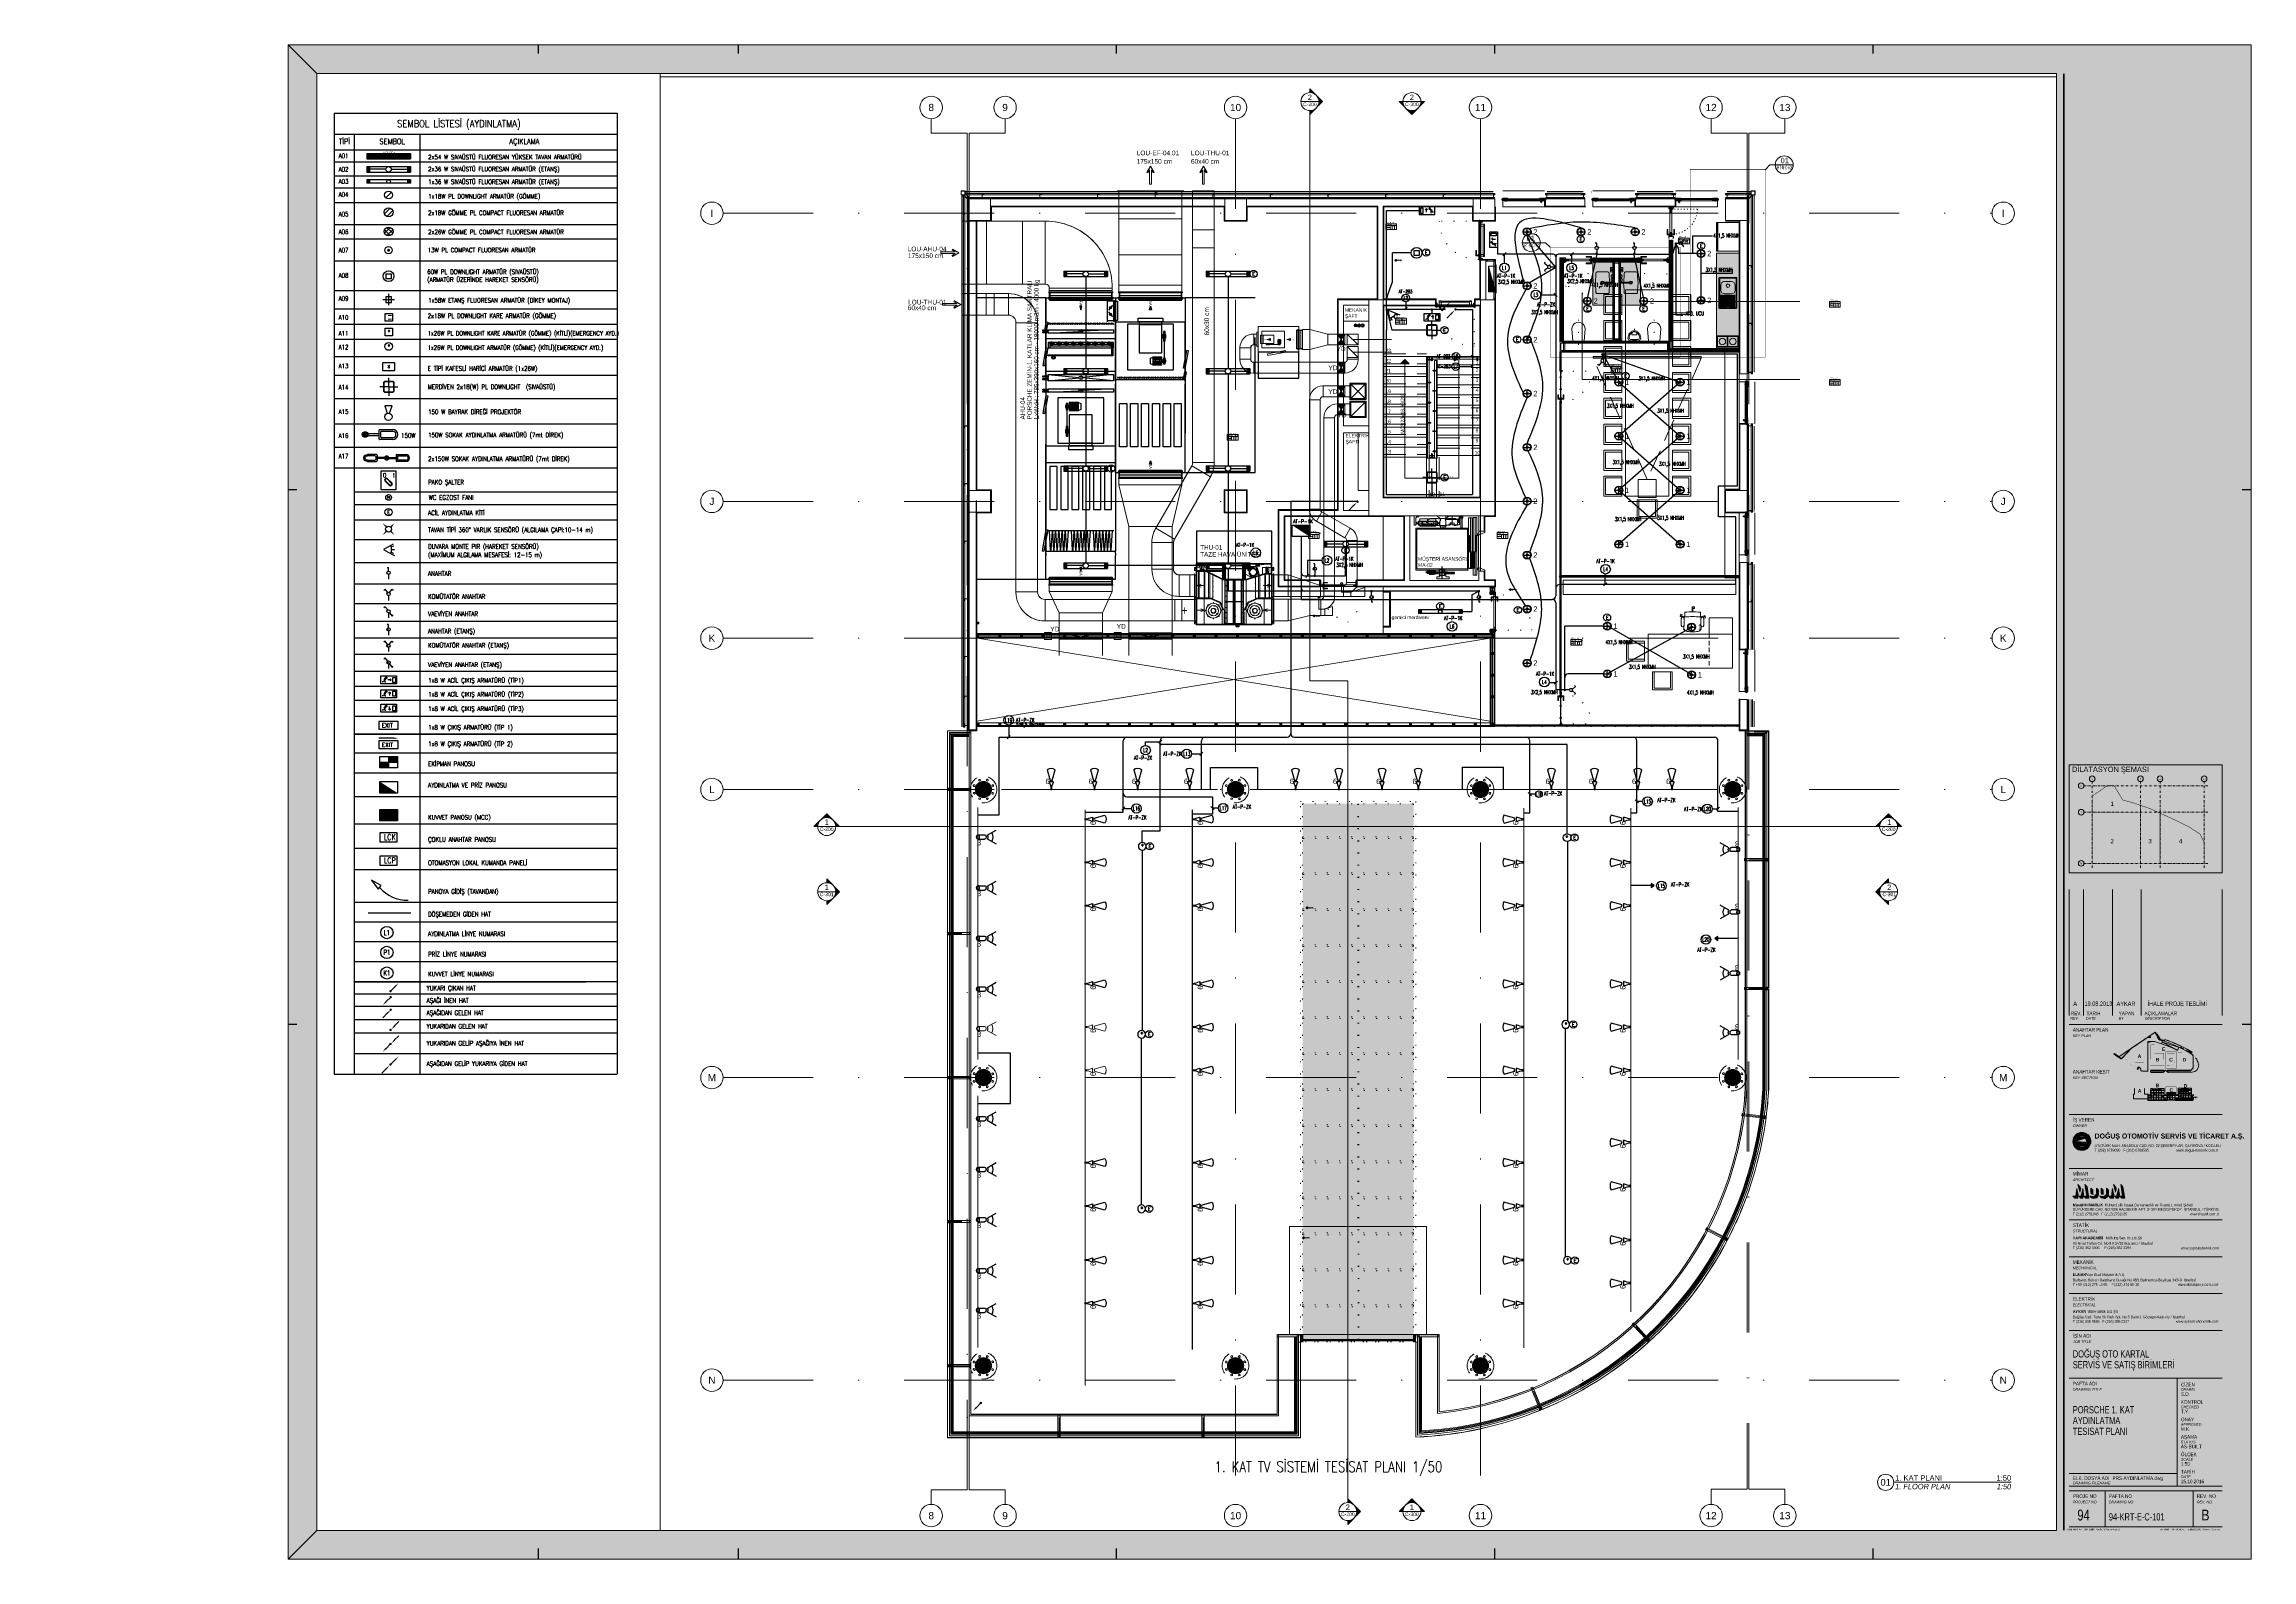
# Paper-space layout '94-KRT-E-C-101' of a CAD drawing. Extents: x -194 to 1032, y 0 to 841.
# The model-space entities are those that its viewports show. They can reach past a viewport. Long polylines and large blocks are cut down to what shows.
import ezdxf
from ezdxf.enums import TextEntityAlignment as Align
from ezdxf.xclip import XClip

# ---------------------------------------------------------------- set-up
doc = ezdxf.new("R2010")
doc.units = 0
doc.header["$LTSCALE"] = 10
doc.header["$MEASUREMENT"] = 0
doc.header["$XCLIPFRAME"] = 0
doc.header["$PDMODE"] = 1
for name, pattern in [('ACAD_ISO05W100', [33, 24, -3, 0, -3, 0, -3]), ('DASHDOT', [1, 0.5, -0.25, 0, -0.25]), ('DASHED', [0.75, 0.5, -0.25]), ('DOT2', [0.125, 0, -0.125]), ('HIDDEN', [0.375, 0.25, -0.125]), ('HIDDEN2', [4.7625, 3.175, -1.5875])]:
    doc.linetypes.add(name, pattern=pattern)
doc.layers.get('0').update_dxf_attribs({"color": 9, "lineweight": 9})
doc.layers.get('Defpoints').update_dxf_attribs({"color": 9, "lineweight": 9})
for name, color, linetype, lineweight in [('00', 9, 'Continuous', 9), ('01', 9, 'Continuous', 9), ('03', 18, 'Continuous', 9), ('03S', 255, 'Continuous', 9), ('04S', 8, 'Continuous', 9), ('05', 9, 'Continuous', 9), ('05V', 9, 'Continuous', 9), ('06A', 9, 'Continuous', 9), ('06B', 9, 'Continuous', 9), ('06C', 9, 'Continuous', 9), ('06D', 9, 'Continuous', 9), ('07K', 8, 'Continuous', 9), ('09', 9, 'Continuous', 9), ('10', 9, 'Continuous', 9), ('11', 9, 'Continuous', 9), ('12', 9, 'Continuous', 9), ('14', 9, 'Continuous', 9), ('15', 9, 'Continuous', 9), ('19', 9, 'Continuous', 9), ('19D', 9, 'DOT2', 9), ('20', 9, 'DOT2', 9), ('21', 9, 'Continuous', 9), ('21 @ 1 (1)', 9, 'Continuous', 9), ('21 @ 10 (1)', 9, 'Continuous', 9), ('21 @ 10 (2)', 9, 'Continuous', 9), ('21 @ 2 (1)', 9, 'Continuous', 9), ('21 @ 20', 9, 'Continuous', 9), ('21 @ 5 (1)', 9, 'Continuous', 9), ('21 @ 5 (2)', 9, 'Continuous', 9), ('21_mahal200', 9, 'Continuous', 9), ('21_mahal200 @ 1', 9, 'Continuous', 9), ('21_mahal200 @ 10 (1)', 9, 'Continuous', 9), ('21_mahal200 @ 10 (2)', 9, 'Continuous', 9), ('21_mahal200 @ 2', 9, 'Continuous', 9), ('21_mahal200 @ 20', 9, 'Continuous', 9), ('21_mahal200 @ 5 (1)', 9, 'Continuous', 9), ('21_mahal200 @ 5 (2)', 9, 'Continuous', 9), ('24', 9, 'DASHDOT', 9), ('30H-Mimari', 9, 'DOT2', 9), ('31', 9, 'Continuous', 9), ('32-ekipman', 8, 'Continuous', 9), ('33', 9, 'BATTING', 9), ('40A', 9, 'Continuous', 9), ('E-13W PL COMPACT FLUORESAN ARMATÜR', 7, 'Continuous', 30), ('E-150 W PROJEKTÖR', 7, 'Continuous', 30), ('E-1x18W PL DOWNLIGHT ARMATÜR (GÖMME)', 7, 'Continuous', 30), ('E-1x26W PL DOWNLIGHT ARMATÜR (GÖMME) (KİTLİ)', 7, 'Continuous', 30), ('E-1x26W PL DOWNLIGHT KARE ARMATÜR (GÖMME) (KİTLİ)', 7, 'Continuous', 30), ('E-1x36 W SIVAÜSTÜ FLUORESAN ARMATÜR (ETANŞ)', 7, 'Continuous', 30), ('E-1x58W ETANŞ FLUORESAN ARMATÜR (DİKEY MONTAJ)', 7, 'Continuous', 30), ('E-1x8 W ACİL ÇIKIŞ ARMATÜRÜ (TİP1)', 7, 'Continuous', 30), ('E-1x8 W ACİL ÇIKIŞ ARMATÜRÜ (TİP2)', 7, 'Continuous', 30), ('E-1x8 W ACİL ÇIKIŞ ARMATÜRÜ (TİP3)', 7, 'Continuous', 30), ('E-1x8 W ÇIKIŞ ARMATÜRÜ (TİP 1)', 7, 'Continuous', 30), ('E-1x8 W ÇIKIŞ ARMATÜRÜ (TİP 2)', 7, 'Continuous', 30), ('E-2x18(W) PL DOWNLIGHT ARMATÜR (SIVAÜSTÜ)', 7, 'Continuous', 30), ('E-2x18W GÖMME PL COMPACT FLUORESAN ARMATÜR', 7, 'Continuous', 30), ('E-2x18W PL DOWNLIGHT KARE ARMATÜR (GÖMME)', 7, 'Continuous', 30), ('E-2x26W GÖMME PL COMPACT FLUORESAN ARMATÜR', 7, 'Continuous', 30), ('E-2x36 W SIVAÜSTÜ FLUORESAN ARMATÜR (ETANŞ)', 7, 'Continuous', 30), ('E-2x54 W SIVAÜSTÜ FLUORESAN YÜKSEK TAVAN ARMATÜRÜ', 7, 'Continuous', 30), ('E-60W PL DOWNLIGHT ARMATÜR (SIVAÜSTÜ)', 7, 'Continuous', 30), ('E-ACİL AYDINLATMA KİTİ', 7, 'Continuous', 30), ('E-ANAHTAR', 7, 'Continuous', 30), ('E-ANAHTAR (ETANŞ)', 7, 'Continuous', 30), ('E-AYDINLATMA VE PRİZ PANOSU', 7, 'Continuous', 30), ('E-Aydınlatma', 4, 'Continuous', 30), ('E-AŞAĞI İNEN HAT', 7, 'Continuous', 30), ('E-AŞAĞIDAN GELEN HAT', 7, 'Continuous', 30), ('E-AŞAĞIDAN GELİP YUKARIYA GİDEN HAT', 7, 'Continuous', 30), ('E-DUVARA MONTE PIR (HAREKET SENSÖRÜ)', 7, 'Continuous', 30), ('E-E TİPİ HARİCİ ARMATÜR (26W)', 7, 'Continuous', 30), ('E-EKİPMAN PANOSU', 7, 'Continuous', 30), ('E-KABLO', 7, 'Continuous', 30), ('E-KOMÜTATÖR ANAHTAR', 7, 'Continuous', 30), ('E-KOMÜTATÖR ANAHTAR (ETANŞ)', 7, 'Continuous', 30), ('E-KUVVET PANOSU (MCC)', 7, 'Continuous', 30), ('E-LINYE', 7, 'Continuous', 30), ('E-LİNYE', 7, 'Continuous', 30), ('E-OTOMASYON LOKAL KUMANDA PANELİ', 7, 'Continuous', 30), ('E-OTOMASYON LOKAL KUMANDA TUŞ TAKIMI', 7, 'Continuous', 30), ('E-PAKO ŞALTER', 7, 'Continuous', 30), ('E-SOKAK AYDINLATMA ARMATÜRÜ', 7, 'Continuous', 30), ('E-TAVAN TİPİ 360° VARLIK SENSÖRÜ (ALGILAMA ÇAPI 10 14 m)', 7, 'Continuous', 30), ('E-VAEVİYEN ANAHTAR', 7, 'Continuous', 30), ('E-VAEVİYEN ANAHTAR (ETANŞ)', 7, 'Continuous', 30), ('E-WC ASPİRATÖR', 7, 'Continuous', 30), ('E-YAZI', 7, 'Continuous', 30), ('E-YUKARI ÇIKAN HAT', 7, 'Continuous', 30), ('E-YUKARIDAN GELEN HAT', 7, 'Continuous', 30), ('E-YUKARIDAN GELİP AŞAĞIYA İNEN HAT', 7, 'Continuous', 30)]:
    doc.layers.add(name, color=color, linetype=linetype, lineweight=lineweight)
doc.layers.get('Defpoints').off()
doc.styles.add('$0$Arial', font='arial.ttf', dxfattribs={"height": 2.5})
doc.styles.add('$1$Arial', font='arial.ttf', dxfattribs={"height": 2.5})
doc.styles.add('ANTET-TEXT', font='ARIALNB.TTF')
doc.styles.add('Arial', font='arial.ttf', dxfattribs={"height": 2.5})
doc.styles.add('CENTURY', font='GOTHIC.TTF', dxfattribs={"width": 0.8})
doc.styles.add('E-YAZI', font='txttw.shx')
doc.styles.add('LUCIDASANS', font='arial.ttf', dxfattribs={"width": 0.8})
doc.styles.add('MuuM_TEXT-BOLD', font='ARIALNB.TTF')
doc.styles.add('MuuM_TEXT-ITALIC', font='ARIALNI.TTF')
doc.styles.add('MuuM_TEXT-STANDART', font='ARIALN.TTF')
doc.styles.add('Y200-ARIAL', font='arial.ttf', dxfattribs={"width": 0.8})
doc.linetypes.add('BATTING', pattern='A,0.0001,-0.1,[134,ltypeshp.shx,S=0.1,R=0,X=-0.1,Y=0],-0.2,[134,ltypeshp.shx,S=0.1,R=180,X=0.1,Y=0],-0.1', length=0.4001)
doc.dimstyles.new('MuuM_Annotative', dxfattribs={"dimscale": 0.1, "dimtxt": 2, "dimasz": 1, "dimexe": 1, "dimexo": 1, "dimgap": 1, "dimtad": 1, "dimdec": 1, "dimrnd": 0.5, "dimdsep": 46, "dimtxsty": 'MuuM_TEXT-STANDART', "dimblk": 'ARCHTICK', "dimcen": 0, "dimdle": 0.15, "dimclrd": 256, "dimclre": 256, "dimclrt": 256, "dimadec": 0, "dimazin": 0, "dimtfac": 5, "dimtdec": 1, "dimtix": 1, "dimtmove": 2, "dimatfit": 3, "dimldrblk": 'DOT', "dimfxl": 3, "dimfxlon": 1, "dimtolj": 1, "dimlwd": -1, "dimlwe": -1, "dimarcsym": 0})
pattern_1 = [(225, (-4013.78252, -7292.21558), (-0.0883883476, 0.0883883476), []), (135, (-4013.78252, -7292.21558), (0.0883883476, 0.0883883476), [])]
pattern_2 = [(225, (-4013.78252, -7279.21108), (-0.0883883476, 0.0883883476), []), (135, (-4013.78252, -7279.21108), (0.0883883476, 0.0883883476), [])]
pattern_3 = [(225, (-4017.50971, -7287.43021), (-0.0883883476, 0.0883883476), []), (135, (-4017.50971, -7287.43021), (0.0883883476, 0.0883883476), [])]
pattern_4 = [(225, (-4038.56212, -7284.97416), (-0.0883883476, 0.0883883476), []), (135, (-4038.56212, -7284.97416), (0.0883883476, 0.0883883476), [])]
pattern_5 = [(225, (-4017.50971, -7280.92107), (-0.0883883476, 0.0883883476), []), (135, (-4017.50971, -7280.92107), (0.0883883476, 0.0883883476), [])]
pattern_6 = [(225, (-4013.78252, -7165.58822), (-0.0883883476, 0.0883883476), []), (135, (-4013.78252, -7165.58822), (0.0883883476, 0.0883883476), [])]
pattern_7 = [(225, (-4013.78252, -7472.22006), (-0.0883883476, 0.0883883476), []), (135, (-4013.78252, -7472.22006), (0.0883883476, 0.0883883476), [])]
pattern_8 = [(225, (-4013.78252, -7920.21278), (-0.0883883476, 0.0883883476), []), (135, (-4013.78252, -7920.21278), (0.0883883476, 0.0883883476), [])]
pattern_9 = [(315, (17305.22067, -1688.45941), (-0.0883883476, -0.0883883476), []), (225, (17305.22067, -1688.45941), (-0.0883883476, 0.0883883476), [])]

# ---------------------------------------------------------------- blocks, each defined once
blk = doc.blocks.new('MuuM_ANTET_CORNER')
blk.add_lwpolyline([(0, 50), (0, 0), (-50, 0)])
blk = doc.blocks.new('MuuM_ANTET_LINE')
at = {"const_width": 7.5}
blk.add_lwpolyline([(-50, 0), (0, 0)], dxfattribs=at)
blk = doc.blocks.new('0_logo-MuuM')
for points in [[(-344, 30), (-351, 55), (-352, 57), (-355, 71), (-356, 60), (-357, 52), (-362, 15), (-384, 15), (-369, 0), (-348, 0)], [(-326, 70), (-330, 82), (-348, 100), (-335, 56), (-333, 50), (-332, 45)], [(-307, 52), (-308, 61), (-309, 71), (-312, 57), (-313, 55), (-325, 15), (-340, 15), (-325, 0), (-311, 0), (-304, 26)], [(-277, 84), (-294, 100), (-281, 15), (-302, 15), (-287, 0), (-265, 0)], [(-235, 59), (-250, 74), (-250, 42), (-249, 36), (-248, 32), (-244, 29), (-234, 28), (-235, 34)], [(-160, 59), (-175, 74), (-175, 42), (-175, 36), (-173, 32), (-170, 29), (-159, 28), (-160, 34)], [(-62, 70), (-65, 82), (-83, 100), (-70, 56), (-69, 50), (-68, 45)], [(-39, 26), (-43, 52), (-44, 61), (-45, 71), (-48, 57), (-48, 55), (-60, 15), (-75, 15), (-60, 0), (-46, 0)], [(-13, 84), (-29, 100), (-16, 15), (-38, 15), (-22, 0), (0, 0)]]:
    blk.add_hatch(color=256).paths.add_polyline_path(points)
h = blk.add_hatch(color=256)
edge = h.paths.add_edge_path()
edge.add_line((-197, 16), (-196, 18))
edge.add_line((-196, 18), (-195, 26))
edge.add_line((-195, 26), (-194, 35))
edge.add_line((-194, 35), (-194, 59))
edge.add_line((-194, 59), (-210, 74))
edge.add_line((-210, 74), (-210, 44))
edge.add_line((-210, 44), (-210, 35))
edge.add_line((-210, 35), (-211, 29))
edge.add_line((-211, 29), (-213, 25))
edge.add_line((-213, 25), (-217, 21))
edge.add_line((-217, 21), (-221, 17))
edge.add_line((-221, 17), (-226, 15))
edge.add_line((-226, 15), (-233, 13))
edge.add_line((-233, 13), (-240, 13))
edge.add_line((-240, 13), (-247, 13))
edge.add_line((-247, 13), (-253, 15))
edge.add_line((-253, 15), (-258, 17))
edge.add_arc((-227, 31), 33.9, 205.3938, 332.8608)
h = blk.add_hatch(color=256)
edge = h.paths.add_edge_path()
edge.add_line((-123, 14), (-124, 15))
edge.add_line((-124, 15), (-123, 15))
edge.add_arc((-153, 31), 33.9, 331.3342, 332.8608)
edge.add_line((-123, 16), (-121, 18))
edge.add_line((-121, 18), (-120, 26))
edge.add_line((-120, 26), (-120, 35))
edge.add_line((-120, 35), (-120, 59))
edge.add_line((-120, 59), (-135, 74))
edge.add_line((-135, 74), (-135, 44))
edge.add_line((-135, 44), (-135, 35))
edge.add_line((-135, 35), (-136, 29))
edge.add_line((-136, 29), (-138, 25))
edge.add_line((-138, 25), (-142, 21))
edge.add_line((-142, 21), (-146, 17))
edge.add_line((-146, 17), (-152, 15))
edge.add_line((-152, 15), (-158, 13))
edge.add_line((-158, 13), (-165, 13))
edge.add_line((-165, 13), (-172, 13))
edge.add_line((-172, 13), (-179, 15))
edge.add_line((-179, 15), (-183, 17))
edge.add_arc((-153, 31), 33.9, 205.3938, 329.7663)
h = blk.add_hatch(color=256)
edge = h.paths.add_edge_path()
edge.add_line((-80, 30), (-87, 55))
edge.add_line((-87, 55), (-88, 57))
edge.add_line((-88, 57), (-91, 71))
edge.add_line((-91, 71), (-92, 60))
edge.add_line((-92, 60), (-93, 52))
edge.add_line((-93, 52), (-98, 15))
edge.add_line((-98, 15), (-118, 15))
edge.add_arc((-148, 31), 33.9, 329.7663, 331.3342, ccw=False)
edge.add_line((-118, 14), (-104, 0))
edge.add_line((-104, 0), (-83, 0))
edge.add_line((-83, 0), (-80, 30))
for points in [[(-344, 30), (-351, 55), (-352, 57), (-355, 71), (-356, 60), (-357, 52), (-362, 15), (-384, 15), (-369, 0), (-348, 0)], [(-326, 70), (-330, 82), (-348, 100), (-335, 56), (-333, 50), (-332, 45)], [(-307, 52), (-308, 61), (-309, 71), (-312, 57), (-313, 55), (-325, 15), (-340, 15), (-325, 0), (-311, 0), (-304, 26)], [(-277, 84), (-294, 100), (-281, 15), (-302, 15), (-287, 0), (-265, 0)], [(-235, 59), (-250, 74), (-250, 42), (-249, 36), (-248, 32), (-244, 29), (-234, 28), (-235, 34)], [(-160, 59), (-175, 74), (-175, 42), (-175, 36), (-173, 32), (-170, 29), (-159, 28), (-160, 34)], [(-62, 70), (-65, 82), (-83, 100), (-70, 56), (-69, 50), (-68, 45)], [(-39, 26), (-43, 52), (-44, 61), (-45, 71), (-48, 57), (-48, 55), (-60, 15), (-75, 15), (-60, 0), (-46, 0)], [(-13, 84), (-29, 100), (-16, 15), (-38, 15), (-22, 0), (0, 0)]]:
    blk.add_lwpolyline(points, close=True)
for points in [[(-197, 16), (-196, 18), (-195, 26), (-194, 35), (-194, 59), (-210, 74), (-210, 44), (-210, 35), (-211, 29), (-213, 25), (-217, 21), (-221, 17), (-226, 15), (-233, 13), (-240, 13), (-247, 13), (-253, 15), (-258, 17, 0.62164)], [(-123, 14), (-124, 15), (-123, 15, 0.006661), (-123, 16), (-121, 18), (-120, 26), (-120, 35), (-120, 59), (-135, 74), (-135, 44), (-135, 35), (-136, 29), (-138, 25), (-142, 21), (-146, 17), (-152, 15), (-158, 13), (-165, 13), (-172, 13), (-179, 15), (-183, 17, 0.603075)], [(-80, 30), (-87, 55), (-88, 57), (-91, 71), (-92, 60), (-93, 52), (-98, 15), (-118, 15, -0.006841), (-118, 14), (-104, 0), (-83, 0)]]:
    blk.add_lwpolyline(points, format="xyb", close=True)
blk = doc.blocks.new('0_aks')
at = {"linetype": 'Continuous'}
blk.add_circle((0, 0), 3.12, dxfattribs=at)
at = {"style": 'Arial'}
blk.add_attdef('AKS', text='', height=2.5, dxfattribs=at).set_placement((0, 0), align=Align.MIDDLE_CENTER)
blk = doc.blocks.new('p-dilatasyon şeması')
at = {"layer": '03'}
blk.add_lwpolyline([(-40, 477.9), (640, 477.9), (640, -2.1), (-40, -2.1)], close=True, dxfattribs=at)
at = {"layer": '06A', "const_width": 2}
for points in [[(276.3, 267.4), (62.1, 267.4), (62.1, 339.5), (129.4, 385.2), (158.9, 385.2), (198.1, 321.5), (246.8, 308.6), (276.3, 298.2)], [(362.9, 40), (276.5, 40), (276.5, 298.1), (319.8, 282.8), (362.9, 263.5)], [(276.3, 40), (62.1, 40), (62.1, 267.2), (276.3, 267.2)], [(362.9, 40), (363.1, 263.4), (415.6, 239.9), (491, 202.6), (509.1, 191.3), (540.2, 171), (559.1, 132.7), (559.1, 40)]]:
    blk.add_lwpolyline(points, close=True, dxfattribs=at)
at = {"layer": '24', "ltscale": 2}
for points in [[(62.1, 20), (62.1, 404)], [(276.5, 20), (276.5, 404)], [(363.3, 20), (363.3, 404)], [(559.1, 20), (559.1, 404)], [(559.3, 20), (559.3, 404)], [(24.9, 385.2), (579.1, 385.2)], [(24.9, 267.4), (579.1, 267.4)], [(24.9, 40), (579.1, 40)]]:
    blk.add_lwpolyline(points, dxfattribs=at)
at = {"layer": '24'}
ref = blk.add_blockref('0_aks', (12.9, 385.2), dxfattribs=dict(at, xscale=4, yscale=4, zscale=4))
ref.add_attrib('AKS', 'A', dxfattribs={"layer": '0', "height": 8, "style": 'Arial'}).set_placement((12.9, 385.2), align=Align.MIDDLE_CENTER)
ref = blk.add_blockref('0_aks', (62.1, 416), dxfattribs=dict(at, xscale=4, yscale=4, zscale=4))
ref.add_attrib('AKS', '1', dxfattribs={"layer": '0', "height": 8, "style": 'Arial'}).set_placement((62.1, 416), align=Align.MIDDLE_CENTER)
ref = blk.add_blockref('0_aks', (276.5, 416), dxfattribs=dict(at, xscale=4, yscale=4, zscale=4))
ref.add_attrib('AKS', '8', dxfattribs={"layer": '0', "height": 8, "style": 'Arial'}).set_placement((276.5, 416), align=Align.MIDDLE_CENTER)
ref = blk.add_blockref('0_aks', (363.3, 416), dxfattribs=dict(at, xscale=4, yscale=4, zscale=4))
ref.add_attrib('AKS', '12', dxfattribs={"layer": '0', "height": 8, "style": 'Arial'}).set_placement((363.3, 416), align=Align.MIDDLE_CENTER)
ref = blk.add_blockref('0_aks', (559.1, 416), dxfattribs=dict(at, xscale=4, yscale=4, zscale=4))
ref.add_attrib('AKS', '20', dxfattribs={"layer": '0', "height": 8, "style": 'Arial'}).set_placement((559.1, 416), align=Align.MIDDLE_CENTER)
ref = blk.add_blockref('0_aks', (12.9, 267.4), dxfattribs=dict(at, xscale=4, yscale=4, zscale=4))
ref.add_attrib('AKS', 'E', dxfattribs={"layer": '0', "height": 8, "style": 'Arial'}).set_placement((12.9, 267.4), align=Align.MIDDLE_CENTER)
ref = blk.add_blockref('0_aks', (12.9, 40), dxfattribs=dict(at, xscale=4, yscale=4, zscale=4))
ref.add_attrib('AKS', 'N', dxfattribs={"layer": '0', "height": 8, "style": 'Arial'}).set_placement((12.9, 40), align=Align.MIDDLE_CENTER)
at = {"layer": '03', "attachment_point": 1, "style": 'MuuM_TEXT-STANDART'}
for s, width, insert, char_height in [('DİLATASYON ŞEMASI', 13138.198, (-28, 469.9), 24), ('1', 32.746, (143.3, 314.4), 19.2), ('2', 32.746, (143.3, 148.7), 19.2), ('3', 32.746, (311.6, 148.7), 19.2), ('4', 32.746, (447.6, 148.7), 19.2)]:
    blk.add_mtext_dynamic_manual_height_columns(s, width=width, gutter_width=200, heights=[0], dxfattribs=dict(at, insert=insert, char_height=char_height))
blk = doc.blocks.new('p-anahtar-plan_')
at = {"layer": '06D'}
h = blk.add_hatch(dxfattribs=at)
h.set_pattern_fill('GRASS', color=256, scale=50, style=0)
h.set_pattern_definition([(90, (-339322.194, 42421.93), (-35.355339, 35.355339), [9.375, -61.335678]), (45, (-339322.194, 42421.93), (-35.355339, 35.355339), [9.375, -40.625]), (135, (-339322.194, 42421.93), (-35.355339, -35.355339), [9.375, -40.625])])
h.paths.add_polyline_path([(3099, 7850), (3989, 7850), (4051, 7892), (3770, 8306)])
h = blk.add_hatch(color=256, dxfattribs=at)
h.dxf.hatch_style = 1
h.paths.add_polyline_path([(3757, 6626), (3757, 6674), (3781, 6650)])
h = blk.add_hatch(dxfattribs=at)
h.set_pattern_fill('_USER', color=256, scale=20, angle=30, pattern_type=0)
h.set_pattern_definition([(30, (-108715.084, 120), (-10, 17.320508), [])])
h.paths.add_polyline_path([(7823, 6849), (7860, 6990), (6714, 7295), (5826, 8735), (5650, 8735), (6614, 7171)])
h = blk.add_hatch(color=256, dxfattribs=at)
h.dxf.hatch_style = 1
h.paths.add_polyline_path([(5895, 8044), (5936, 8069), (5903, 8077)])
h = blk.add_hatch(dxfattribs=at)
h.set_pattern_fill('_USER', color=256, scale=20, angle=60, pattern_type=0)
h.set_pattern_definition([(60, (-108715.084, 120), (-17.320508, 10), [])])
h.paths.add_polyline_path([(12998, 4665), (13060, 4790), (12236, 5198), (12173, 5073)])
at = {"layer": '01', "const_width": 20, "elevation": 0}
blk.add_lwpolyline([(-455, 2510), (-455, 993, 0.4142136), (-280, 818), (1980, 818, 0.4142136), (2155, 993), (2155, 4028, 0.4142136), (1855, 4328), (-155, 4328, 0.4142136), (-455, 4028)], format="xyb", close=True, dxfattribs=at)
at = {"layer": '01', "const_width": 20}
for points in [[(7665, 3420), (5125, 3420), (5125, 5820), (4045, 5820), (4045, 1760), (3945, 1760), (3945, 0), (7765, 0), (7765, 1760), (7665, 1760)], [(11585, 3700), (11585, 60), (15285, 60), (15285, 2640), (12725, 2640), (12725, 3700)]]:
    blk.add_lwpolyline(points, close=True, dxfattribs=at)
blk.add_lwpolyline([(8545, 3420), (8545, 0), (9355, 0), (9355, 295), (9675, 295), (9675, 115, 0.2627786), (10745, 1399), (10745, 3420)], format="xyb", close=True, dxfattribs=at)
at = {"layer": '06D'}
for points in [[(6218, 6383), (8560, 5556), (10025, 5000), (11432, 4338), (11801, 5180), (10827, 5617), (9632, 6154), (7810, 6797), (7203, 6958), (6578, 7124), (5276, 9237), (5237, 9301), (3245, 7949), (3245, 7949), (3245, 7949), (3245, 7949), (3245, 7949), (-1307, 4858), (-3955, 2064, -0.4142136), (-4371, 1980), (-4401, 1999), (-5275, 2625), (-6249, 3345), (-4073, 2005), (-3985, 2092), (-1336, 4886), (5250, 9356), (5307, 9264), (6604, 7158), (7213, 6997), (7821, 6835), (9647, 6191), (10844, 5654), (12041, 5116), (12983, 4650), (13926, 4184), (14379, 3902), (14677, 3708), (15686, 3051), (15830, 2769), (15830, -479), (15087, -1500), (15087, -1500), (8665, -1500), (8665, -1200), (8705, -1200), (8705, -1460), (15067, -1460), (15067, -1460), (15790, -466), (15790, 2760), (15655, 3023), (14655, 3674), (14358, 3868), (13906, 4149), (12966, 4614), (12024, 5080), (11838, 5164), (11452, 4284), (10009, 4963), (8546, 5519), (6200, 6347), (6218, 6383)], [(3245, 6750), (5009, 6750, -0.0850742), (5342, 6693), (6218, 6383)], [(-6225, 3377), (-5251, 2657), (-4378, 2032), (-4349, 2013, 0.2460123), (-4109, 1988, 0.2460123)], [(16323, 2162, -0.3246729), (16736, 2012, 0.0443791), (17207, 817, -0.1355158), (17349, 155, -0.3824074), (15520, -1802), (8968, -1862, -0.4169076), (8665, -1562), (8665, -1500)], [(487, -988), (448, -588), (831, -425), (1126, -616), (1262, -845), (1294, -1265, 0.2915576), (1521, -1500), (1521, -1500), (3205, -1500)], [(3945, -1500), (3945, -1606, 0.4126682), (4243, -1906), (7348, -1877)], [(7348, -1877), (7348, -1877, 0.4115246), (7645, -1577), (7645, -1500)]]:
    blk.add_lwpolyline(points, format="xyb", dxfattribs=at)
at = {"layer": '06D', "ltscale": 2, "const_width": 10}
blk.add_lwpolyline([(5215, 9335), (5306, 9264), (5447, 9241), (5889, 9271), (6925, 7590), (7969, 7313), (9832, 6655), (12254, 5569), (14170, 4621), (14648, 4324), (15755, 3603), (15759, 3305), (17096, 596), (15581, -1500), (2401, -1500), (2278, -1451), (2051, -1364), (412, -710), (-403, -375), (-1082, 17), (-1082, 17), (-4229, 2150), (-4726, 2585)], close=True, dxfattribs=at)
at = {"layer": '06D', "linetype": 'ACAD_ISO05W100', "ltscale": 0.05, "const_width": 10}
blk.add_lwpolyline([(5504, 8944), (6604, 7158), (7821, 6835), (9647, 6191), (12041, 5116), (13926, 4184), (14379, 3902), (15259, 3329), (15261, 3185), (16514, 645), (16048, 0), (0, 0), (0, 0), (0, 0), (0, 0), (-182, 75), (-817, 441), (-4085, 2657), (5219, 8975), (5432, 8940), (5504, 8944)], dxfattribs=at)
at = {"layer": '06D'}
for points in [[(-3955, 2064), (-1307, 4858), (1641, 6859)], [(3245, -1500), (3245, 6750), (3245, 6750), (3245, 6750), (3245, 6750), (3245, 6750), (3205, 6750), (3205, -1500), (3245, -1500), (3245, -1500)], [(3245, 6710), (3245, 6750), (3855, 6750), (3855, 6710), (3743, 6710), (3743, 6710), (3245, 6710), (3245, 6710), (3245, 6710), (3245, 6710), (3245, 6710), (3245, 6710), (3245, 6710), (3245, 6710), (3245, 6710)], [(3245, 6550), (3245, 6590), (3855, 6590), (3855, 6550), (3743, 6550), (3743, 6550), (3245, 6550), (3245, 6550), (3245, 6550), (3245, 6550), (3245, 6550), (3245, 6550), (3245, 6550), (3245, 6550), (3245, 6550)], [(3757, 6650), (3393, 6650), (3333, 6650), (3333, 6710)], [(3393, 6590), (3393, 6710)], [(3421, 6590), (3421, 6710)], [(3449, 6590), (3449, 6710)], [(3477, 6590), (3477, 6710)], [(3505, 6590), (3505, 6710)], [(3533, 6590), (3533, 6710)], [(3561, 6590), (3561, 6710)], [(3589, 6590), (3589, 6710)], [(3617, 6590), (3617, 6710)], [(3645, 6590), (3645, 6710)], [(3673, 6590), (3673, 6710)], [(3701, 6590), (3701, 6710)], [(3729, 6590), (3729, 6710)], [(3757, 6590), (3757, 6710)], [(6388, 7433), (6226, 7334), (5796, 8032), (5830, 8053), (6239, 7389), (6367, 7467)], [(5852, 8017), (5980, 8096)], [(5867, 7993), (5994, 8072)], [(5881, 7969), (6009, 8048)], [(5896, 7945), (6024, 8024)], [(5911, 7922), (6038, 8000)], [(6303, 7428), (5916, 8056)], [(5925, 7898), (6053, 7976)], [(5940, 7874), (6068, 7953)], [(5955, 7850), (6082, 7929)], [(5969, 7826), (6097, 7905)], [(5984, 7802), (6112, 7881)], [(5999, 7779), (6126, 7857)], [(6077, 7651), (6205, 7730)], [(6092, 7627), (6220, 7706)], [(6107, 7603), (6234, 7682)], [(6121, 7579), (6249, 7658)], [(6136, 7556), (6264, 7634)], [(6151, 7532), (6279, 7610)], [(6166, 7508), (6293, 7587)], [(6180, 7484), (6308, 7563)], [(6195, 7460), (6323, 7539)], [(6210, 7436), (6337, 7515)], [(6224, 7413), (6352, 7491)], [(8560, 5556), (7010, 6104), (7303, 6932)], [(7303, 6932), (7010, 6104)], [(11780, 5131), (7156, 6518), (11436, 4347)], [(7795, 6841), (7795, 6841)], [(-6040, 3439), (-4039, 1980)], [(-4799, 2535), (-1336, 4886)], [(11432, 4338), (10025, 5000), (8560, 5556)], [(11496, 4160), (11496, 4162)], [(13913, 4194), (14160, 4580)], [(14160, 4580), (15299, 3577), (13913, 4194)], [(15423, 3770), (15175, 3384)], [(7605, -1200), (3945, -1200), (3945, -1240), (7605, -1240)], [(3945, -1460), (3945, -1500), (7645, -1500), (7645, -1200), (7605, -1200), (7605, -1460), (3945, -1460)], [(7476, -1876), (7476, -1876), (8155, -1250), (8838, -1864), (8838, -1864)], [(7605, -1500), (7605, -1500)], [(8705, -1240), (15227, -1240), (15256, -1200), (15256, -1200), (15256, -1200), (8705, -1200)], [(15087, -1500), (15830, -479), (15830, -479)], [(15087, -1500), (15830, -479)]]:
    blk.add_lwpolyline(points, dxfattribs=at)
for points in [[(3099, 7850), (3989, 7850), (4051, 7892), (3770, 8306)], [(3757, 6626), (3757, 6674), (3781, 6650)], [(7833, 6831), (7878, 7001), (6723, 7308), (5835, 8750), (5623, 8750), (6604, 7158)], [(7823, 6849), (7860, 6990), (6714, 7295), (5826, 8735), (5650, 8735), (6614, 7171)], [(5895, 8044), (5936, 8069), (5903, 8077)], [(7878, 7001), (7952, 7277), (8547, 7067), (9292, 6804), (9818, 6618), (10714, 6216), (12237, 5533), (13194, 5059), (14150, 4586), (15510, 3715), (15531, 3748), (14170, 4621), (13212, 5095), (12254, 5569), (10730, 6253), (9832, 6655), (9305, 6842), (8560, 7105), (7924, 7329), (7840, 7011)], [(13005, 4645), (13080, 4796), (12229, 5219), (12153, 5066)], [(12998, 4665), (13060, 4790), (12236, 5198), (12173, 5073)], [(277, -853), (635, -298), (831, -425), (487, -988)]]:
    blk.add_lwpolyline(points, close=True, dxfattribs=at)
at = {"layer": '21', "style": 'MuuM_TEXT-BOLD'}
for s, p in [('A', (408, 2170)), ('B', (5419, 1199)), ('E', (7135, 4112)), ('C', (9154, 1199)), ('D', (12859, 1199))]:
    blk.add_text(s, height=1000, dxfattribs=at).set_placement(p)
blk = doc.blocks.new('p-vw-doğrama')
blk.add_lwpolyline([(2.5, -30), (2.5, 0), (-2.5, 0), (-2.5, -30)], close=True)
blk = doc.blocks.new('*U82')
for points in [[(5, 210), (5, 205), (-10, 205), (-10, 210)], [(-5, 205), (-5, 1), (-10, 1), (-10, 205)], [(5, 0), (-10, 0), (-10, 205), (5, 205)]]:
    blk.add_lwpolyline(points, close=True)
blk = doc.blocks.new('prf-10x10')
h = blk.add_hatch(color=255)
h.dxf.hatch_style = 1
h.paths.add_polyline_path([(-5, -5), (5, -5), (5, 5), (-5, 5)])
at = {"layer": '10'}
blk.add_lwpolyline([(-5, -5), (5, -5), (5, 5), (-5, 5)], close=True, dxfattribs=at)
blk = doc.blocks.new('p-doğrama')
blk.add_lwpolyline([(-3, 20), (-3, 0), (3, 0), (3, 20)], close=True)
blk = doc.blocks.new('ERG')
at = {"lineweight": 5, "ltscale": 0.5}
for p, q in [((27714, -7982), (27714, -7982)), ((27715, -7982), (27715, -7982)), ((27715, -7982), (27715, -7982)), ((27715, -7982), (27715, -7983)), ((27715, -7982), (27715, -7982)), ((27715, -7982), (27715, -7982)), ((27715, -7982), (27715, -7982)), ((27715, -7982), (27715, -7983)), ((27715, -7982), (27715, -7982)), ((27715, -7982), (27715, -7982)), ((27715, -7982), (27715, -7982)), ((27715, -7983), (27715, -7983)), ((27715, -7983), (27715, -7983)), ((27715, -7983), (27715, -7983)), ((27715, -7983), (27715, -7983)), ((27715, -7983), (27715, -7983)), ((27715, -7983), (27715, -7983)), ((27715, -7983), (27715, -7983)), ((27715, -7983), (27715, -7983)), ((27715, -7983), (27715, -7983)), ((27715, -7983), (27715, -7983)), ((27715, -7983), (27715, -7983)), ((27715, -7983), (27715, -7983)), ((27715, -7983), (27715, -7983)), ((27715, -7983), (27715, -7984)), ((27715, -7983), (27715, -7983)), ((27715, -7983), (27715, -7983)), ((27715, -7983), (27715, -7983)), ((27715, -7983), (27715, -7984)), ((27715, -7983), (27715, -7983)), ((27715, -7983), (27715, -7983)), ((27715, -7983), (27715, -7983)), ((27715, -7983), (27715, -7983)), ((27715, -7983), (27715, -7983)), ((27715, -7983), (27715, -7983)), ((27715, -7983), (27715, -7983)), ((27715, -7983), (27715, -7983)), ((27715, -7983), (27715, -7983)), ((27715, -7984), (27715, -7983)), ((27715, -7983), (27715, -7983)), ((27715, -7983), (27715, -7983)), ((27715, -7983), (27715, -7983)), ((27715, -7984), (27715, -7984)), ((27715, -7984), (27715, -7984)), ((27715, -7984), (27715, -7984)), ((27715, -7984), (27715, -7984)), ((27715, -7984), (27715, -7984)), ((27715, -7984), (27715, -7984)), ((27715, -7984), (27715, -7984)), ((27715, -7984), (27715, -7984)), ((27715, -7984), (27715, -7984)), ((27715, -7984), (27715, -7984)), ((27715, -7984), (27715, -7984)), ((27715, -7984), (27715, -7984)), ((27715, -7984), (27715, -7984)), ((27715, -7984), (27715, -7984)), ((27715, -7984), (27715, -7984)), ((27715, -7984), (27715, -7984)), ((27715, -7984), (27715, -7984)), ((27715, -7984), (27715, -7984)), ((27715, -7984), (27715, -7984)), ((27715, -7984), (27715, -7984)), ((27715, -7984), (27715, -7984)), ((27715, -7984), (27715, -7984)), ((27715, -7984), (27715, -7984)), ((27715, -7984), (27715, -7984)), ((27715, -7984), (27715, -7984)), ((27715, -7984), (27715, -7984)), ((27715, -7984), (27715, -7984)), ((27715, -7984), (27715, -7984)), ((27715, -7984), (27715, -7984)), ((27715, -7984), (27715, -7985)), ((27715, -7984), (27715, -7984)), ((27715, -7985), (27715, -7984)), ((27715, -7985), (27715, -7984)), ((27715, -7984), (27715, -7985)), ((27715, -7984), (27715, -7984)), ((27715, -7984), (27715, -7985)), ((27715, -7985), (27715, -7986)), ((27715, -7985), (27715, -7986)), ((27715, -7985), (27715, -7985)), ((27715, -7985), (27715, -7985)), ((27715, -7985), (27715, -7985)), ((27715, -7985), (27715, -7985)), ((27715, -7985), (27715, -7985)), ((27715, -7985), (27715, -7985)), ((27715, -7985), (27715, -7985)), ((27715, -7985), (27715, -7985)), ((27715, -7985), (27715, -7985)), ((27715, -7985), (27715, -7985)), ((27715, -7985), (27715, -7985)), ((27715, -7985), (27715, -7985)), ((27715, -7985), (27715, -7985)), ((27715, -7985), (27715, -7985)), ((27715, -7985), (27715, -7985)), ((27715, -7985), (27715, -7985)), ((27715, -7985), (27715, -7985)), ((27715, -7985), (27715, -7985)), ((27715, -7985), (27715, -7985)), ((27715, -7985), (27715, -7985)), ((27715, -7985), (27715, -7985)), ((27715, -7985), (27715, -7985)), ((27715, -7985), (27715, -7985)), ((27715, -7985), (27715, -7985)), ((27715, -7985), (27715, -7985)), ((27715, -7985), (27715, -7985)), ((27715, -7985), (27715, -7985)), ((27715, -7985), (27715, -7985)), ((27715, -7985), (27715, -7985)), ((27715, -7985), (27715, -7985)), ((27715, -7985), (27715, -7985)), ((27715, -7985), (27715, -7985)), ((27715, -7986), (27715, -7986)), ((27715, -7986), (27715, -7986)), ((27715, -7987), (27715, -7986)), ((27715, -7986), (27715, -7986)), ((27715, -7986), (27715, -7986)), ((27715, -7986), (27715, -7986)), ((27715, -7986), (27715, -7986)), ((27715, -7986), (27715, -7986)), ((27715, -7986), (27715, -7986)), ((27715, -7987), (27715, -7986)), ((27715, -7986), (27715, -7986)), ((27715, -7986), (27715, -7986)), ((27715, -7986), (27715, -7986)), ((27715, -7986), (27715, -7986)), ((27715, -7986), (27715, -7986)), ((27715, -7986), (27715, -7986)), ((27715, -7986), (27715, -7986)), ((27715, -7986), (27715, -7986)), ((27715, -7986), (27715, -7986)), ((27715, -7986), (27715, -7986)), ((27715, -7986), (27715, -7986)), ((27715, -7986), (27715, -7986)), ((27715, -7986), (27715, -7986)), ((27715, -7986), (27715, -7986)), ((27715, -7986), (27715, -7986)), ((27715, -7986), (27715, -7986)), ((27715, -7986), (27715, -7986)), ((27715, -7986), (27715, -7986)), ((27715, -7986), (27715, -7986)), ((27715, -7986), (27715, -7986)), ((27715, -7986), (27715, -7986)), ((27715, -7986), (27715, -7986)), ((27715, -7986), (27715, -7986))]:
    blk.add_line(p, q, dxfattribs=at)
blk.add_line((27715, -7982), (27714, -7982))
blk.add_lwpolyline([(27715, -7982), (27715, -7982), (27715, -7982), (27715, -7982)], dxfattribs=at)
for centre, radius, start, end in [((27715, -7983), 0.789, 97.50951, 125.24269), ((27715, -7983), 0.789, 54.75731, 82.49049), ((27715, -7986), 0.02, 180, 199.11162), ((27715, -7986), 0.02, 335.32512, 0)]:
    blk.add_arc(centre, radius, start, end, dxfattribs=at)
blk = doc.blocks.new('48hb-16')
blk.add_line((-5, 0), (5, 0))
blk.add_lwpolyline([(-1, -7), (-2, -7), (-1, -7), (-1, -5), (-2, -5), (-1, -5), (-1, -4, 0.17632698), (-2, -3), (-5, 0), (-5, 0), (5, 0), (5, 0), (2, -3, 0.17632698), (1, -4), (1, -6), (2, -6), (1, -6), (1, -8), (2, -8), (1, -8), (1, -10), (2, -10), (1, -10), (1, -12), (2, -12), (1, -12), (1, -14), (1, -14), (1, -15), (0, -16), (-1, -15), (-1, -15), (-1, -15), (-1, -13), (-2, -13), (-1, -13), (-1, -11), (-2, -11), (-1, -11), (-1, -9), (-2, -9), (-1, -9)], format="xyb", close=True)
blk = doc.blocks.new('K-BASKI ÇITASI')
blk.add_lwpolyline([(0, 2), (0, -2), (0, -2), (0, 2)], close=True)
at = {"layer": '10', "color": 252, "extrusion": (0, 0, -1)}
ref = blk.add_blockref('48hb-16', (-1, 0), dxfattribs=dict(at, xscale=-0.15, yscale=0.3, zscale=2, rotation=90))
XClip(ref).set_block_clipping_path([(-16.6666666667, -4.0868232425), (16.6666666666, -2.4201565759)])
blk = doc.blocks.new('p-giy_profil')
blk.add_lwpolyline([(-3, 25), (-3, 0), (3, 0), (3, 25)], close=True)
blk = doc.blocks.new('k-anahtar-plan_')
at = {"layer": '06D'}
h = blk.add_hatch(dxfattribs=at)
h.set_pattern_fill('ANSI33', color=256, scale=50)
h.set_pattern_definition([(45, (-389655.117, 9960.489), (-8.83883476, 8.83883476), []), (45, (-389646.278, 9960.489), (-8.83883476, 8.83883476), [6.25, -3.125])])
h.paths.add_polyline_path([(850, 600), (40, 600), (40, 625), (875, 625), (875, 600), (875, 565), (850, 565)])
h = blk.add_hatch(dxfattribs=at)
h.set_pattern_fill('ANSI33', color=256, scale=50)
h.set_pattern_definition([(45, (758.997, 1430), (-8.8388, 8.8388), []), (45, (767.836, 1430), (-8.8388, 8.8388), [6.25, -3.125])])
h.paths.add_polyline_path([(750, 1430), (750, 1480), (780, 1480), (780, 1430)])
h = blk.add_hatch(dxfattribs=at)
h.set_pattern_fill('ANSI33', color=256, scale=50)
h.set_pattern_definition([(45, (-240057.11, 29250.938), (-8.83883476, 8.83883476), []), (45, (-240048.271, 29250.938), (-8.83883476, 8.83883476), [6.25, -3.125])])
h.paths.add_polyline_path([(2960, 1190), (2975, 1190), (2975, 1160), (2960, 1160)])
h = blk.add_hatch(dxfattribs=at)
h.set_pattern_fill('ANSI33', color=256, scale=50)
h.set_pattern_definition([(45, (-240057.11, 29040.938), (-8.83883476, 8.83883476), []), (45, (-240048.271, 29040.938), (-8.83883476, 8.83883476), [6.25, -3.125])])
h.paths.add_polyline_path([(2960, 980), (2975, 980), (2975, 950), (2960, 950)])
h = blk.add_hatch(dxfattribs=at)
h.set_pattern_fill('ANSI37', color=256, scale=50)
h.set_pattern_definition([(45, (-258577.1097, 29250.938), (-4.41941738, 4.41941738), []), (135, (-258577.1097, 29250.938), (-4.41941738, -4.41941738), [])])
h.paths.add_polyline_path([(3660, 1340), (3660, 1420), (3675, 1420), (3675, 1340)])
h = blk.add_hatch(dxfattribs=at)
h.set_pattern_fill('ANSI33', color=256, scale=50)
h.set_pattern_definition([(45, (778.997, 1430), (-8.838835, 8.838835), []), (45, (787.836, 1430), (-8.838835, 8.838835), [6.25, -3.125])])
h.paths.add_polyline_path([(4550, 1430), (4550, 1480), (4520, 1480), (4520, 1430)])
h = blk.add_hatch(dxfattribs=at)
h.set_pattern_fill('ANSI33', color=256, scale=50)
h.set_pattern_definition([(45, (-238292.11, 28430.938), (-8.83883476, 8.83883476), []), (45, (-238283.271, 28430.938), (-8.83883476, 8.83883476), [6.25, -3.125])])
h.paths.add_polyline_path([(4725, 370), (4740, 370), (4740, 340), (4725, 340)])
h = blk.add_hatch(dxfattribs=at)
h.set_pattern_fill('ANSI31', color=256, scale=0.05, angle=90, style=0)
h.set_pattern_definition([(135, (6343.25485, 1971.90184), (-0.1122532, -0.1122532), [])])
edge = h.paths.add_edge_path()
edge.add_arc((6430, 2174), 0.625, 202.661197, 242.799998, ccw=False)
edge.add_arc((6430, 2173), 0.162, 27.039991, 89.897306)
edge.add_line((6430, 2173), (6430, 2173))
edge.add_line((6430, 2173), (6430, 2173))
edge.add_line((6430, 2173), (6430, 2173))
edge.add_line((6430, 2173), (6430, 2173))
edge.add_line((6430, 2173), (6430, 2173))
edge.add_line((6430, 2173), (6430, 2173))
edge.add_line((6430, 2173), (6430, 2173))
edge.add_line((6430, 2173), (6430, 2173))
edge.add_line((6430, 2173), (6430, 2173))
edge.add_line((6430, 2173), (6430, 2173))
edge.add_line((6430, 2173), (6430, 2173))
edge.add_line((6430, 2173), (6430, 2173))
edge.add_line((6430, 2173), (6430, 2173))
edge.add_line((6430, 2173), (6430, 2173))
edge.add_line((6430, 2173), (6430, 2173))
edge.add_line((6430, 2173), (6430, 2173))
edge.add_line((6430, 2173), (6430, 2173))
edge.add_line((6430, 2173), (6430, 2173))
edge.add_line((6430, 2173), (6430, 2173))
edge.add_line((6430, 2173), (6430, 2173))
edge.add_line((6430, 2173), (6430, 2173))
edge.add_line((6430, 2173), (6430, 2173))
edge.add_line((6430, 2173), (6430, 2173))
edge.add_line((6430, 2173), (6429, 2173))
edge.add_line((6429, 2173), (6429, 2173))
edge.add_line((6429, 2173), (6429, 2173))
edge.add_line((6429, 2173), (6429, 2173))
edge.add_line((6429, 2173), (6429, 2173))
edge.add_line((6429, 2173), (6429, 2173))
edge.add_line((6429, 2173), (6429, 2173))
edge.add_line((6429, 2173), (6429, 2173))
edge.add_line((6429, 2173), (6429, 2173))
edge.add_line((6429, 2173), (6429, 2173))
edge.add_line((6429, 2173), (6429, 2173))
edge.add_line((6429, 2173), (6429, 2173))
edge.add_line((6429, 2173), (6429, 2173))
edge.add_line((6429, 2173), (6429, 2173))
edge.add_line((6429, 2173), (6429, 2173))
edge.add_line((6429, 2173), (6429, 2173))
edge.add_line((6429, 2173), (6429, 2173))
edge.add_line((6429, 2173), (6429, 2173))
edge.add_line((6429, 2173), (6429, 2173))
edge.add_line((6429, 2173), (6429, 2173))
edge.add_line((6429, 2173), (6429, 2173))
edge.add_line((6429, 2173), (6429, 2173))
edge.add_line((6429, 2173), (6429, 2173))
edge.add_line((6429, 2173), (6429, 2173))
edge.add_line((6429, 2173), (6429, 2173))
edge.add_line((6429, 2173), (6429, 2173))
edge.add_line((6429, 2173), (6429, 2173))
edge.add_line((6429, 2173), (6429, 2173))
edge.add_line((6429, 2173), (6429, 2173))
edge.add_line((6429, 2173), (6429, 2173))
edge.add_line((6429, 2173), (6429, 2173))
edge.add_line((6429, 2173), (6429, 2173))
edge.add_line((6429, 2173), (6429, 2173))
edge.add_line((6429, 2173), (6429, 2173))
edge.add_line((6429, 2173), (6429, 2173))
edge.add_line((6429, 2173), (6429, 2173))
edge.add_line((6429, 2173), (6429, 2173))
edge.add_line((6429, 2173), (6429, 2173))
edge.add_line((6429, 2173), (6429, 2173))
edge.add_line((6429, 2173), (6429, 2173))
edge.add_line((6429, 2173), (6429, 2173))
edge.add_line((6429, 2173), (6429, 2173))
edge.add_line((6429, 2173), (6429, 2173))
edge.add_line((6429, 2173), (6429, 2173))
edge.add_line((6429, 2173), (6429, 2173))
edge.add_line((6429, 2173), (6429, 2173))
edge.add_line((6429, 2173), (6429, 2173))
edge.add_line((6429, 2173), (6429, 2173))
edge.add_line((6429, 2173), (6429, 2173))
edge.add_line((6429, 2173), (6429, 2173))
edge.add_line((6429, 2173), (6429, 2173))
edge.add_line((6429, 2173), (6429, 2173))
edge.add_line((6429, 2173), (6429, 2173))
edge.add_line((6429, 2173), (6429, 2173))
edge.add_line((6429, 2173), (6429, 2173))
edge.add_line((6429, 2173), (6429, 2173))
edge.add_line((6429, 2173), (6429, 2173))
edge.add_line((6429, 2173), (6429, 2173))
edge.add_line((6429, 2173), (6429, 2173))
edge.add_line((6429, 2173), (6429, 2173))
edge.add_line((6429, 2173), (6429, 2173))
edge.add_line((6429, 2173), (6429, 2173))
edge.add_line((6429, 2173), (6429, 2173))
edge.add_line((6429, 2173), (6429, 2173))
edge.add_line((6429, 2173), (6429, 2173))
edge.add_line((6429, 2173), (6429, 2173))
edge.add_line((6429, 2173), (6429, 2173))
edge.add_line((6429, 2173), (6429, 2173))
edge.add_line((6429, 2173), (6429, 2173))
edge.add_line((6429, 2173), (6429, 2173))
edge.add_line((6429, 2173), (6429, 2173))
edge.add_line((6429, 2173), (6429, 2173))
edge.add_line((6429, 2173), (6429, 2173))
edge.add_line((6429, 2173), (6429, 2173))
edge.add_line((6429, 2173), (6429, 2173))
edge.add_line((6429, 2173), (6429, 2173))
edge.add_line((6429, 2173), (6429, 2173))
edge.add_line((6429, 2173), (6429, 2173))
edge.add_line((6429, 2173), (6429, 2173))
edge.add_line((6429, 2173), (6429, 2173))
edge.add_line((6429, 2173), (6429, 2173))
edge.add_line((6429, 2173), (6429, 2173))
edge.add_line((6429, 2173), (6429, 2173))
edge.add_line((6429, 2173), (6429, 2173))
edge.add_line((6429, 2173), (6429, 2173))
edge.add_line((6429, 2173), (6429, 2173))
edge.add_line((6429, 2173), (6429, 2173))
edge.add_line((6429, 2173), (6429, 2173))
edge.add_line((6429, 2173), (6429, 2173))
edge.add_line((6429, 2173), (6429, 2173))
edge.add_line((6429, 2173), (6429, 2173))
edge.add_line((6429, 2173), (6429, 2173))
edge.add_line((6429, 2173), (6429, 2173))
edge.add_line((6429, 2173), (6429, 2173))
edge.add_line((6429, 2173), (6429, 2173))
edge.add_line((6429, 2173), (6429, 2173))
edge.add_line((6429, 2173), (6429, 2173))
edge.add_line((6429, 2173), (6429, 2173))
edge.add_line((6429, 2173), (6429, 2173))
edge.add_line((6429, 2173), (6429, 2173))
edge.add_line((6429, 2173), (6429, 2173))
edge.add_line((6429, 2173), (6429, 2173))
edge.add_line((6429, 2173), (6429, 2173))
edge.add_line((6429, 2173), (6429, 2173))
edge.add_line((6429, 2173), (6429, 2173))
edge.add_line((6429, 2173), (6429, 2173))
edge.add_line((6429, 2173), (6429, 2173))
edge.add_line((6429, 2173), (6429, 2173))
edge.add_line((6429, 2173), (6429, 2173))
edge.add_line((6429, 2173), (6429, 2173))
edge.add_line((6429, 2173), (6429, 2173))
edge.add_line((6429, 2173), (6429, 2173))
edge.add_line((6429, 2173), (6429, 2173))
edge.add_line((6429, 2173), (6429, 2173))
edge.add_line((6429, 2173), (6429, 2173))
edge.add_line((6429, 2173), (6429, 2173))
edge.add_line((6429, 2173), (6429, 2173))
edge.add_line((6429, 2173), (6429, 2173))
edge.add_line((6429, 2173), (6429, 2173))
edge.add_line((6429, 2173), (6429, 2173))
edge.add_line((6429, 2173), (6429, 2173))
edge.add_line((6429, 2173), (6429, 2173))
edge.add_line((6429, 2173), (6429, 2173))
edge.add_line((6429, 2173), (6429, 2173))
edge.add_line((6429, 2173), (6429, 2173))
edge.add_line((6429, 2173), (6429, 2174))
edge.add_arc((6429, 2174), 0.03, 90, 180, ccw=False)
edge.add_line((6429, 2174), (6429, 2174))
edge.add_line((6429, 2174), (6429, 2174))
edge.add_line((6429, 2174), (6429, 2174))
edge.add_arc((6429, 2174), 0.05, 147.960594, 255.401464, ccw=False)
edge.add_arc((6429, 2174), 0.1, 116.3878, 147.960594, ccw=False)
edge.add_arc((6429, 2173), 0.662, 63.6122, 116.3878, ccw=False)
edge.add_arc((6430, 2174), 0.1, 32.039406, 63.6122, ccw=False)
edge.add_arc((6430, 2174), 0.05, -75.401464, 32.039406, ccw=False)
edge.add_line((6430, 2174), (6429, 2174))
edge.add_line((6429, 2174), (6429, 2174))
edge.add_line((6429, 2174), (6430, 2174))
edge.add_arc((6430, 2174), 0.05, 13.159788, 90, ccw=False)
edge.add_arc((6431, 2174), 0.763, 190.879844, 231.338181)
edge.add_arc((6430, 2173), 0.0486, -105.431714, 26.97073, ccw=False)
edge = h.paths.add_edge_path(flags=16)
edge.add_arc((6429, 2174), 0.03, 0, 79.175961, ccw=False)
edge.add_line((6429, 2174), (6429, 2174))
edge.add_arc((6429, 2174), 0.03, 270, 360, ccw=False)
edge.add_line((6429, 2174), (6429, 2174))
edge.add_arc((6429, 2174), 0.03, 180, 270, ccw=False)
edge.add_line((6429, 2174), (6429, 2174))
edge.add_arc((6429, 2174), 0.03, 100.824039, 180, ccw=False)
edge.add_arc((6429, 2173), 0.562, 79.175961, 100.824039, ccw=False)
h = blk.add_hatch(dxfattribs=at)
h.set_pattern_fill('ANSI33', color=256, scale=50)
h.set_pattern_definition([(45, (-236212.11, 29250.938), (-8.83883476, 8.83883476), []), (45, (-236203.271, 29250.938), (-8.83883476, 8.83883476), [6.25, -3.125])])
h.paths.add_polyline_path([(6805, 1190), (6820, 1190), (6820, 1160), (6805, 1160)])
h = blk.add_hatch(dxfattribs=at)
h.set_pattern_fill('ANSI33', color=256, scale=50)
h.set_pattern_definition([(45, (-236212.11, 29040.938), (-8.83883476, 8.83883476), []), (45, (-236203.271, 29040.938), (-8.83883476, 8.83883476), [6.25, -3.125])])
h.paths.add_polyline_path([(6805, 980), (6820, 980), (6820, 950), (6805, 950)])
h = blk.add_hatch(dxfattribs=at)
h.set_pattern_fill('ANSI33', color=256, scale=50)
h.set_pattern_definition([(45, (-236212.11, 28430.938), (-8.83883476, 8.83883476), []), (45, (-236203.271, 28430.938), (-8.83883476, 8.83883476), [6.25, -3.125])])
h.paths.add_polyline_path([(6805, 370), (6820, 370), (6820, 340), (6805, 340)])
h = blk.add_hatch(dxfattribs=at)
h.set_pattern_fill('DOTS', color=256, scale=100, angle=180)
h.set_pattern_definition([(270, (-5239.669, -9086.1874), (6.25, -3.125), [0, -6.25])])
h.paths.add_polyline_path([(7503, 1805), (7515, 1805), (7515, 2035), (7503, 2035)])
h = blk.add_hatch(color=256, dxfattribs=at)
h.dxf.hatch_style = 1
h.paths.add_polyline_path([(8420, 2958), (8420, 3030), (8445, 3030), (8445, 2958)])
h = blk.add_hatch(color=256, dxfattribs=at)
h.dxf.hatch_style = 1
h.paths.add_polyline_path([(8420, 2954), (8420, 2958), (12040, 2958), (12040, 2953), (12039, 2954), (12027, 2954), (12024, 2950), (12018, 2950), (12016, 2954), (12004, 2954), (12001, 2950), (11995, 2950), (11992, 2954), (11980, 2954), (11977, 2950), (11971, 2950), (11969, 2954), (11957, 2954), (11954, 2950), (11948, 2950), (11945, 2954), (11933, 2954), (11930, 2950), (11924, 2950), (11922, 2954), (11910, 2954), (11907, 2950), (11901, 2950), (11898, 2954), (11866, 2954), (11863, 2950), (11857, 2950), (11855, 2954), (11843, 2954), (11840, 2950), (11834, 2950), (11831, 2954), (11819, 2954), (11816, 2950), (11810, 2950), (11808, 2954), (11796, 2954), (11793, 2950), (11787, 2950), (11784, 2954), (11772, 2954), (11769, 2950), (11763, 2950), (11761, 2954), (11749, 2954), (11746, 2950), (11740, 2950), (11737, 2954), (11725, 2954), (11722, 2950), (11716, 2950), (11714, 2954), (11702, 2954), (11699, 2950), (11693, 2950), (11690, 2954), (11678, 2954), (11675, 2950), (11669, 2950), (11667, 2954), (11655, 2954), (11652, 2950), (11646, 2950), (11643, 2954), (11631, 2954), (11628, 2950), (11622, 2950), (11620, 2954), (11607, 2954), (11605, 2950), (11599, 2950), (11596, 2954), (11584, 2954), (11581, 2950), (11575, 2950), (11573, 2954), (11561, 2954), (11558, 2950), (11552, 2950), (11549, 2954), (11537, 2954), (11534, 2950), (11529, 2950), (11526, 2954), (11514, 2954), (11511, 2950), (11505, 2950), (11502, 2954), (11490, 2954), (11487, 2950), (11482, 2950), (11479, 2954), (11467, 2954), (11464, 2950), (11458, 2950), (11455, 2954), (11443, 2954), (11440, 2950), (11435, 2950), (11432, 2954), (11420, 2954), (11417, 2950), (11411, 2950), (11408, 2954), (11396, 2954), (11393, 2950), (11388, 2950), (11385, 2954), (11373, 2954), (11370, 2950), (11364, 2950), (11362, 2954), (11349, 2954), (11346, 2950), (11341, 2950), (11338, 2954), (11326, 2954), (11323, 2950), (11317, 2950), (11315, 2954), (11302, 2954), (11299, 2950), (11294, 2950), (11291, 2954), (11279, 2954), (11276, 2950), (11270, 2950), (11268, 2954), (11255, 2954), (11253, 2950), (11247, 2950), (11244, 2954), (11232, 2954), (11229, 2950), (11223, 2950), (11221, 2954), (11208, 2954), (11206, 2950), (11200, 2950), (11197, 2954), (11185, 2954), (11182, 2950), (11176, 2950), (11174, 2954), (11161, 2954), (11159, 2950), (11153, 2950), (11150, 2954), (11138, 2954), (11135, 2950), (11129, 2950), (11127, 2954), (11114, 2954), (11112, 2950), (11106, 2950), (11103, 2954), (11091, 2954), (11088, 2950), (11082, 2950), (11080, 2954), (11068, 2954), (11065, 2950), (11059, 2950), (11056, 2954), (11044, 2954), (11041, 2950), (11035, 2950), (11033, 2954), (11021, 2954), (11018, 2950), (11012, 2950), (11009, 2954), (10997, 2954), (10994, 2950), (10988, 2950), (10986, 2954), (10974, 2954), (10971, 2950), (10965, 2950), (10962, 2954), (10950, 2954), (10947, 2950), (10941, 2950), (10939, 2954), (10927, 2954), (10924, 2950), (10918, 2950), (10915, 2954), (10903, 2954), (10900, 2950), (10894, 2950), (10892, 2954), (10880, 2954), (10877, 2950), (10871, 2950), (10868, 2954), (10856, 2954), (10853, 2950), (10847, 2950), (10845, 2954), (10833, 2954), (10830, 2950), (10824, 2950), (10821, 2954), (10809, 2954), (10806, 2950), (10800, 2950), (10798, 2954), (10785, 2954), (10783, 2950), (10777, 2950), (10774, 2954), (10762, 2954), (10759, 2950), (10753, 2950), (10751, 2954), (10739, 2954), (10736, 2950), (10730, 2950), (10727, 2954), (10715, 2954), (10712, 2950), (10706, 2950), (10704, 2954), (10692, 2954), (10689, 2950), (10683, 2950), (10680, 2954), (10668, 2954), (10665, 2950), (10659, 2950), (10657, 2954), (10645, 2954), (10642, 2950), (10636, 2950), (10633, 2954), (10621, 2954), (10618, 2950), (10612, 2950), (10610, 2954), (10598, 2954), (10595, 2950), (10589, 2950), (10586, 2954), (10574, 2954), (10571, 2950), (10566, 2950), (10563, 2954), (10551, 2954), (10548, 2950), (10542, 2950), (10539, 2954), (10527, 2954), (10524, 2950), (10519, 2950), (10516, 2954), (10504, 2954), (10501, 2950), (10495, 2950), (10492, 2954), (10480, 2954), (10477, 2950), (10472, 2950), (10469, 2954), (10456, 2954), (10454, 2950), (10448, 2950), (10446, 2954), (10433, 2954), (10430, 2950), (10425, 2950), (10422, 2954), (10410, 2954), (10407, 2950), (10401, 2950), (10399, 2954), (10386, 2954), (10383, 2950), (10378, 2950), (10375, 2954), (10363, 2954), (10360, 2950), (10354, 2950), (10352, 2954), (10339, 2954), (10336, 2950), (10331, 2950), (10328, 2954), (10316, 2954), (10313, 2950), (10307, 2950), (10305, 2954), (10292, 2954), (10290, 2950), (10284, 2950), (10281, 2954), (10269, 2954), (10266, 2950), (10260, 2950), (10258, 2954), (10245, 2954), (10243, 2950), (10237, 2950), (10234, 2954), (10222, 2954), (10219, 2950), (10213, 2950), (10211, 2954), (10199, 2954), (10196, 2950), (10190, 2950), (10187, 2954), (10175, 2954), (10172, 2950), (10166, 2950), (10164, 2954), (10152, 2954), (10149, 2950), (10143, 2950), (10140, 2954), (10128, 2954), (10125, 2950), (10119, 2950), (10117, 2954), (10105, 2954), (10102, 2950), (10096, 2950), (10093, 2954), (10081, 2954), (10078, 2950), (10072, 2950), (10070, 2954), (10058, 2954), (10055, 2950), (10049, 2950), (10046, 2954), (10034, 2954), (10031, 2950), (10025, 2950), (10023, 2954), (10011, 2954), (10008, 2950), (10002, 2950), (9999, 2954), (9987, 2954), (9984, 2950), (9978, 2950), (9976, 2954), (9963, 2954), (9961, 2950), (9955, 2950), (9952, 2954), (9940, 2954), (9937, 2950), (9931, 2950), (9929, 2954), (9917, 2954), (9914, 2950), (9908, 2950), (9905, 2954), (9893, 2954), (9890, 2950), (9884, 2950), (9882, 2954), (9870, 2954), (9867, 2950), (9861, 2950), (9858, 2954), (9846, 2954), (9843, 2950), (9837, 2950), (9835, 2954), (9823, 2954), (9820, 2950), (9814, 2950), (9811, 2954), (9799, 2954), (9796, 2950), (9790, 2950), (9788, 2954), (9776, 2954), (9773, 2950), (9767, 2950), (9764, 2954), (9752, 2954), (9749, 2950), (9743, 2950), (9741, 2954), (9729, 2954), (9726, 2950), (9720, 2950), (9717, 2954), (9705, 2954), (9702, 2950), (9696, 2950), (9694, 2954), (9682, 2954), (9679, 2950), (9673, 2950), (9670, 2954), (9658, 2954), (9655, 2950), (9649, 2950), (9647, 2954), (9634, 2954), (9632, 2950), (9626, 2950), (9623, 2954), (9611, 2954), (9608, 2950), (9602, 2950), (9600, 2954), (9588, 2954), (9585, 2950), (9579, 2950), (9576, 2954), (9564, 2954), (9561, 2950), (9556, 2950), (9553, 2954), (9541, 2954), (9538, 2950), (9532, 2950), (9529, 2954), (9517, 2954), (9514, 2950), (9509, 2950), (9506, 2954), (9494, 2954), (9491, 2950), (9485, 2950), (9483, 2954), (9470, 2954), (9467, 2950), (9462, 2950), (9459, 2954), (9447, 2954), (9444, 2950), (9438, 2950), (9436, 2954), (9423, 2954), (9420, 2950), (9415, 2950), (9412, 2954), (9400, 2954), (9397, 2950), (9391, 2950), (9389, 2954), (9376, 2954), (9373, 2950), (9368, 2950), (9365, 2954), (9353, 2954), (9350, 2950), (9344, 2950), (9342, 2954), (9329, 2954), (9326, 2950), (9321, 2950), (9318, 2954), (9306, 2954), (9303, 2950), (9297, 2950), (9295, 2954), (9282, 2954), (9280, 2950), (9274, 2950), (9271, 2954), (9259, 2954), (9256, 2950), (9250, 2950), (9248, 2954), (9236, 2954), (9233, 2950), (9227, 2950), (9224, 2954), (9212, 2954), (9209, 2950), (9203, 2950), (9201, 2954), (9189, 2954), (9186, 2950), (9180, 2950), (9177, 2954), (9165, 2954), (9162, 2950), (9156, 2950), (9154, 2954), (9141, 2954), (9139, 2950), (9133, 2950), (9130, 2954), (9118, 2954), (9115, 2950), (9109, 2950), (9107, 2954), (9095, 2954), (9092, 2950), (9086, 2950), (9083, 2954), (9071, 2954), (9068, 2950), (9062, 2950), (9060, 2954), (9048, 2954), (9045, 2950), (9039, 2950), (9036, 2954), (9024, 2954), (9021, 2950), (9015, 2950), (9013, 2954), (9001, 2954), (8998, 2950), (8992, 2950), (8989, 2954), (8977, 2954), (8974, 2950), (8968, 2950), (8966, 2954), (8954, 2954), (8951, 2950), (8945, 2950), (8942, 2954), (8930, 2954), (8927, 2950), (8921, 2950), (8919, 2954), (8907, 2954), (8904, 2950), (8898, 2950), (8895, 2954), (8883, 2954), (8880, 2950), (8874, 2950), (8872, 2954), (8860, 2954), (8857, 2950), (8851, 2950), (8848, 2954), (8836, 2954), (8833, 2950), (8827, 2950), (8825, 2954), (8812, 2954), (8810, 2950), (8804, 2950), (8801, 2954), (8789, 2954), (8786, 2950), (8780, 2950), (8778, 2954), (8766, 2954), (8763, 2950), (8757, 2950), (8754, 2954), (8742, 2954), (8739, 2950), (8733, 2950), (8731, 2954), (8719, 2954), (8716, 2950), (8710, 2950), (8707, 2954), (8695, 2954), (8692, 2950), (8686, 2950), (8684, 2954), (8672, 2954), (8669, 2950), (8663, 2950), (8660, 2954), (8648, 2954), (8645, 2950), (8640, 2950), (8637, 2954), (8625, 2954), (8622, 2950), (8616, 2950), (8613, 2954), (8601, 2954), (8598, 2950), (8593, 2950), (8590, 2954), (8578, 2954), (8575, 2950), (8569, 2950), (8566, 2954), (8554, 2954), (8551, 2950), (8546, 2950), (8543, 2954), (8531, 2954), (8528, 2950), (8522, 2950), (8520, 2954), (8507, 2954), (8504, 2950), (8499, 2950), (8496, 2954), (8484, 2954), (8481, 2950), (8475, 2950), (8473, 2954), (8460, 2954), (8457, 2950), (8452, 2950), (8449, 2954), (8437, 2954), (8434, 2950), (8428, 2950), (8426, 2954)])
h = blk.add_hatch(color=256, dxfattribs=at)
h.dxf.hatch_style = 1
h.paths.add_polyline_path([(8420, 2803), (8440, 2803), (8440, 2948), (8420, 2948)])
h = blk.add_hatch(color=256, dxfattribs=at)
h.dxf.hatch_style = 1
h.paths.add_polyline_path([(8420, 2503), (8440, 2503), (8440, 2603), (8420, 2603)])
h = blk.add_hatch(color=256, dxfattribs=at)
h.dxf.hatch_style = 1
h.paths.add_polyline_path([(9185, 2503), (8420, 2503), (8420, 2499), (8432, 2499), (8435, 2495), (8441, 2495), (8443, 2499), (8456, 2499), (8458, 2495), (8464, 2495), (8467, 2499), (8479, 2499), (8482, 2495), (8488, 2495), (8490, 2499), (8503, 2499), (8505, 2495), (8511, 2495), (8514, 2499), (8526, 2499), (8529, 2495), (8535, 2495), (8537, 2499), (8550, 2499), (8552, 2495), (8558, 2495), (8561, 2499), (8573, 2499), (8576, 2495), (8582, 2495), (8584, 2499), (8597, 2499), (8599, 2495), (8605, 2495), (8608, 2499), (8620, 2499), (8623, 2495), (8628, 2495), (8631, 2499), (8644, 2499), (8646, 2495), (8652, 2495), (8655, 2499), (8667, 2499), (8670, 2495), (8675, 2495), (8678, 2499), (8691, 2499), (8693, 2495), (8699, 2495), (8702, 2499), (8714, 2499), (8717, 2495), (8722, 2495), (8725, 2499), (8738, 2499), (8740, 2495), (8746, 2495), (8749, 2499), (8761, 2499), (8764, 2495), (8769, 2495), (8772, 2499), (8785, 2499), (8787, 2495), (8793, 2495), (8796, 2499), (8808, 2499), (8811, 2495), (8816, 2495), (8819, 2499), (8832, 2499), (8834, 2495), (8840, 2495), (8843, 2499), (8855, 2499), (8858, 2495), (8863, 2495), (8866, 2499), (8878, 2499), (8881, 2495), (8887, 2495), (8890, 2499), (8902, 2499), (8905, 2495), (8910, 2495), (8913, 2499), (8925, 2499), (8928, 2495), (8934, 2495), (8937, 2499), (8949, 2499), (8952, 2495), (8957, 2495), (8960, 2499), (8972, 2499), (8975, 2495), (8981, 2495), (8984, 2499), (8996, 2499), (8998, 2495), (9004, 2495), (9007, 2499), (9019, 2499), (9022, 2495), (9028, 2495), (9031, 2499), (9043, 2499), (9045, 2495), (9051, 2495), (9054, 2499), (9066, 2499), (9069, 2495), (9075, 2495), (9078, 2499), (9090, 2499), (9092, 2495), (9098, 2495), (9101, 2499), (9113, 2499), (9116, 2495), (9122, 2495), (9125, 2499), (9137, 2499), (9139, 2495), (9145, 2495), (9148, 2499), (9160, 2499), (9163, 2495), (9169, 2495), (9172, 2495), (9164, 2495), (9166, 2495), (9172, 2495), (9175, 2499), (9185, 2499), (9185, 2503)])
h = blk.add_hatch(color=256, dxfattribs=at)
h.dxf.hatch_style = 1
h.paths.add_polyline_path([(8420, 2428), (8440, 2428), (8440, 2495), (8420, 2495)])
h = blk.add_hatch(color=256, dxfattribs=at)
h.dxf.hatch_style = 1
h.paths.add_polyline_path([(8420, 2128), (8440, 2128), (8440, 2228), (8420, 2228)])
h = blk.add_hatch(color=256, dxfattribs=at)
h.dxf.hatch_style = 1
h.paths.add_polyline_path([(8420, 2120), (8420, 1780), (8440, 1780), (8440, 2120)])
h = blk.add_hatch(dxfattribs=at)
h.set_pattern_fill('DOTS', color=256, scale=200, style=0)
h.set_pattern_definition([(0, (5956.168, -12290), (6.25, 12.5), [0, -12.5])])
h.paths.add_polyline_path([(9022, 2805), (8983, 2870), (8440, 2870), (8440, 2805)])
h = blk.add_hatch(dxfattribs=at)
h.set_pattern_fill('ANSI33', color=256, scale=50)
h.set_pattern_definition([(45, (-231777.11, 29250.938), (-8.83883476, 8.83883476), []), (45, (-231768.271, 29250.938), (-8.83883476, 8.83883476), [6.25, -3.125])])
h.paths.add_polyline_path([(11240, 1190), (11255, 1190), (11255, 1160), (11240, 1160)])
h = blk.add_hatch(dxfattribs=at)
h.set_pattern_fill('ANSI33', color=256, scale=50)
h.set_pattern_definition([(45, (-231777.11, 29040.938), (-8.83883476, 8.83883476), []), (45, (-231768.271, 29040.938), (-8.83883476, 8.83883476), [6.25, -3.125])])
h.paths.add_polyline_path([(11240, 980), (11255, 980), (11255, 950), (11240, 950)])
h = blk.add_hatch(dxfattribs=at)
h.set_pattern_fill('ANSI33', color=256, scale=50)
h.set_pattern_definition([(45, (-231012.11, 29180.938), (-8.83883476, 8.83883476), []), (45, (-231003.271, 29180.938), (-8.83883476, 8.83883476), [6.25, -3.125])])
h.paths.add_polyline_path([(12005, 1120), (12020, 1120), (12020, 1090), (12005, 1090)])
h = blk.add_hatch(dxfattribs=at)
h.set_pattern_fill('ANSI33', color=256, scale=50)
h.set_pattern_definition([(45, (-230607.11, 26445.47), (-8.83883476, 8.83883476), []), (45, (-230598.271, 26445.47), (-8.83883476, 8.83883476), [6.25, -3.125])])
h.paths.add_polyline_path([(12306, 870), (12005, 870), (12005, 830), (12020, 830), (12020, 860), (12291, 860), (12291, 830), (12306, 830)])
h = blk.add_hatch(color=256, dxfattribs=at)
h.dxf.hatch_style = 1
h.paths.add_polyline_path([(12015, 2958), (12015, 3030), (12040, 3030), (12040, 2958)])
h = blk.add_hatch(dxfattribs=at)
h.set_pattern_fill('ANSI33', color=256, scale=50)
h.set_pattern_definition([(45, (-230729.932, 29180.938), (-8.83883476, 8.83883476), []), (45, (-230721.093, 29180.938), (-8.83883476, 8.83883476), [6.25, -3.125])])
h.paths.add_polyline_path([(12287, 1120), (12302, 1120), (12302, 1090), (12287, 1090)])
for p, q in [((5278, 2107), (5355, 2107)), ((5280, 2127), (5350, 2127)), ((5280, 2126), (5355, 2126)), ((5280, 2108), (5355, 2108)), ((5350, 2130), (5360, 2130)), ((5350, 2127), (5350, 2130)), ((5350, 2127), (5360, 2127)), ((5350, 2096), (5360, 2096)), ((5350, 2093), (5350, 2096)), ((5350, 2093), (5360, 2093)), ((5352, 2096), (5352, 2107)), ((5353, 2108), (5353, 2126)), ((5355, 2126), (5355, 2127)), ((5355, 2107), (5355, 2108)), ((5360, 2127), (5360, 2130)), ((5360, 2130), (5390, 2130)), ((5360, 2125), (5360, 2127)), ((5360, 2127), (5390, 2127)), ((5360, 2125), (5375, 2125)), ((5360, 2096), (5362, 2098)), ((5360, 2096), (5360, 2098)), ((5360, 2098), (5375, 2098)), ((5360, 2096), (5390, 2096)), ((5360, 2093), (5360, 2096)), ((5360, 2093), (5390, 2093)), ((5363, 1470), (5363, 1473)), ((5409, 1473), (5363, 1473)), ((5409, 1470), (5363, 1470)), ((5365, 2130), (5365, 2132)), ((5365, 2132), (5370, 2132)), ((5365, 2132), (5370, 2132)), ((5365, 2130), (5365, 2132)), ((5365, 2123), (5365, 2125)), ((5365, 2123), (5370, 2123)), ((5365, 2100), (5370, 2100)), ((5365, 2098), (5365, 2100)), ((5365, 2091), (5365, 2093)), ((5365, 2091), (5370, 2091)), ((5366, 2130), (5366, 2132)), ((5366, 2130), (5366, 2132)), ((5366, 2123), (5366, 2125)), ((5366, 2098), (5366, 2100)), ((5366, 2091), (5366, 2093)), ((5369, 2130), (5369, 2132)), ((5369, 2130), (5369, 2132)), ((5369, 2123), (5369, 2125)), ((5369, 2098), (5369, 2100)), ((5369, 2091), (5369, 2093)), ((5370, 2130), (5370, 2132)), ((5370, 2130), (5370, 2132)), ((5370, 2123), (5370, 2125)), ((5370, 2098), (5370, 2100)), ((5370, 2091), (5370, 2093)), ((5372, 1473), (5372, 1475)), ((5377, 1475), (5372, 1475)), ((5372, 1468), (5372, 1470)), ((5377, 1468), (5372, 1468)), ((5373, 2119), (5374, 2119)), ((5373, 2116), (5373, 2119)), ((5373, 2116), (5373, 2119)), ((5373, 2119), (5374, 2119)), ((5373, 2118), (5374, 2118)), ((5373, 2118), (5374, 2118)), ((5373, 2116), (5374, 2116)), ((5373, 2116), (5374, 2116)), ((5373, 2113), (5374, 2113)), ((5373, 2110), (5373, 2113)), ((5373, 2110), (5373, 2113)), ((5373, 2113), (5374, 2113)), ((5373, 2111), (5374, 2111)), ((5373, 2111), (5374, 2111)), ((5373, 2110), (5374, 2110)), ((5373, 2110), (5374, 2110)), ((5373, 2107), (5374, 2107)), ((5373, 2104), (5373, 2107)), ((5373, 2104), (5373, 2107)), ((5373, 2107), (5374, 2107)), ((5373, 2106), (5374, 2106)), ((5373, 2106), (5374, 2106)), ((5373, 2104), (5374, 2104)), ((5373, 2104), (5374, 2104)), ((5374, 2125), (5375, 2127)), ((5374, 2122), (5375, 2122)), ((5374, 2100), (5374, 2122)), ((5374, 2100), (5375, 2100)), ((5375, 2127), (5375, 2127)), ((5375, 2098), (5375, 2125)), ((5375, 2122), (5375, 2125)), ((5375, 2100), (5375, 2122)), ((5375, 2118), (5375, 2118)), ((5375, 2116), (5375, 2116)), ((5375, 2111), (5376, 2112)), ((5375, 2112), (5375, 2112)), ((5375, 2110), (5375, 2110)), ((5375, 2106), (5375, 2106)), ((5375, 2104), (5375, 2104)), ((5375, 2098), (5375, 2100)), ((5375, 1473), (5375, 1475)), ((5375, 1468), (5375, 1470)), ((5376, 2125), (5390, 2125)), ((5376, 2098), (5376, 2125)), ((5376, 2122), (5376, 2125)), ((5376, 2122), (5377, 2122)), ((5376, 2100), (5376, 2122)), ((5376, 2118), (5376, 2118)), ((5376, 2116), (5376, 2116)), ((5376, 2112), (5376, 2112)), ((5376, 2110), (5376, 2110)), ((5376, 2106), (5376, 2106)), ((5376, 2104), (5376, 2104)), ((5376, 2100), (5377, 2100)), ((5376, 2098), (5376, 2100)), ((5376, 2096), (5377, 2098)), ((5376, 2098), (5390, 2098)), ((5377, 2100), (5377, 2122)), ((5377, 2119), (5378, 2119)), ((5377, 2119), (5378, 2119)), ((5377, 2118), (5378, 2118)), ((5377, 2118), (5378, 2118)), ((5377, 2116), (5378, 2116)), ((5377, 2116), (5378, 2116)), ((5377, 2113), (5378, 2113)), ((5377, 2113), (5378, 2113)), ((5377, 2111), (5378, 2111)), ((5377, 2111), (5378, 2111)), ((5377, 2110), (5378, 2110)), ((5377, 2110), (5378, 2110)), ((5377, 2107), (5378, 2107)), ((5377, 2107), (5378, 2107)), ((5377, 2106), (5378, 2106)), ((5377, 2106), (5378, 2106)), ((5377, 2104), (5378, 2104)), ((5377, 2104), (5378, 2104)), ((5377, 1473), (5377, 1475)), ((5377, 1468), (5377, 1470)), ((5378, 2116), (5378, 2119)), ((5378, 2116), (5378, 2119)), ((5378, 2110), (5378, 2113)), ((5378, 2110), (5378, 2113)), ((5378, 2104), (5378, 2107)), ((5378, 2104), (5378, 2107)), ((5381, 2130), (5381, 2132)), ((5386, 2132), (5381, 2132)), ((5386, 2132), (5381, 2132)), ((5381, 2130), (5381, 2132)), ((5381, 2123), (5381, 2125)), ((5386, 2123), (5381, 2123)), ((5386, 2100), (5381, 2100)), ((5381, 2098), (5381, 2100)), ((5381, 2091), (5381, 2093)), ((5386, 2091), (5381, 2091)), ((5382, 2130), (5382, 2132)), ((5382, 2130), (5382, 2132)), ((5382, 2123), (5382, 2125)), ((5382, 2098), (5382, 2100)), ((5382, 2091), (5382, 2093)), ((5385, 2130), (5385, 2132)), ((5385, 2130), (5385, 2132)), ((5385, 2123), (5385, 2125)), ((5385, 2098), (5385, 2100)), ((5385, 2091), (5385, 2093)), ((5386, 2130), (5386, 2132)), ((5386, 2130), (5386, 2132)), ((5386, 2123), (5386, 2125)), ((5386, 2098), (5386, 2100)), ((5386, 2091), (5386, 2093)), ((5387, 1473), (5387, 1475)), ((5392, 1475), (5387, 1475)), ((5387, 1468), (5387, 1470)), ((5392, 1468), (5387, 1468)), ((5389, 2125), (5390, 2126)), ((5390, 2127), (5390, 2130)), ((5459, 2130), (5390, 2130)), ((5390, 2125), (5390, 2127)), ((5459, 2127), (5390, 2127)), ((5390, 2096), (5390, 2098)), ((5459, 2096), (5390, 2096)), ((5390, 2093), (5390, 2096)), ((5459, 2093), (5390, 2093)), ((5390, 1473), (5390, 1475)), ((5390, 1468), (5390, 1470)), ((5392, 1473), (5392, 1475)), ((5392, 1468), (5392, 1470)), ((5398, 2096), (5398, 2127)), ((5400, 2127), (5400, 2130)), ((5400, 2093), (5400, 2096)), ((5400, 1470), (5400, 1473)), ((5401, 2100), (5401, 2122)), ((5401, 2122), (5434, 2122)), ((5401, 2100), (5434, 2100)), ((5404, 2118), (5405, 2119)), ((5405, 2116), (5404, 2118)), ((5404, 2111), (5405, 2113)), ((5405, 2110), (5404, 2111)), ((5404, 2106), (5405, 2107)), ((5405, 2104), (5404, 2106)), ((5405, 2119), (5407, 2119)), ((5405, 2116), (5407, 2116)), ((5405, 2113), (5407, 2113)), ((5405, 2110), (5407, 2110)), ((5405, 2107), (5407, 2107)), ((5405, 2104), (5407, 2104)), ((5408, 2118), (5407, 2119)), ((5407, 2116), (5408, 2118)), ((5408, 2111), (5407, 2113)), ((5407, 2110), (5408, 2111)), ((5408, 2106), (5407, 2107)), ((5407, 2104), (5408, 2106)), ((5409, 1473), (5409, 1475)), ((5413, 1475), (5409, 1475)), ((5437, 1473), (5409, 1473)), ((5409, 1468), (5409, 1470)), ((5437, 1470), (5409, 1470)), ((5413, 1468), (5409, 1468)), ((5410, 2118), (5411, 2119)), ((5411, 2116), (5410, 2118)), ((5410, 2111), (5411, 2113)), ((5411, 2110), (5410, 2111)), ((5410, 2106), (5411, 2107)), ((5411, 2104), (5410, 2106)), ((5411, 2119), (5413, 2119)), ((5411, 2116), (5413, 2116)), ((5411, 2113), (5413, 2113)), ((5411, 2110), (5413, 2110)), ((5411, 2107), (5413, 2107)), ((5411, 2104), (5413, 2104)), ((5411, 1473), (5411, 1475)), ((5411, 1468), (5411, 1470)), ((5414, 2118), (5413, 2119)), ((5413, 2116), (5414, 2118)), ((5414, 2111), (5413, 2113)), ((5413, 2110), (5414, 2111)), ((5414, 2106), (5413, 2107)), ((5413, 2104), (5414, 2106)), ((5413, 1473), (5413, 1475)), ((5413, 1468), (5413, 1470)), ((5417, 2122), (5417, 2127)), ((5417, 2096), (5417, 2100)), ((5418, 2122), (5418, 2127)), ((5418, 2127), (5738, 2127)), ((5418, 2125), (5742, 2125)), ((5418, 2096), (5418, 2100)), ((5418, 2098), (6058, 2098)), ((5418, 2096), (6058, 2096)), ((5421, 2118), (5422, 2119)), ((5422, 2116), (5421, 2118)), ((5421, 2111), (5422, 2113)), ((5422, 2110), (5421, 2111)), ((5421, 2106), (5422, 2107)), ((5422, 2104), (5421, 2106)), ((5427, 2132), (5422, 2132)), ((5422, 2130), (5422, 2132)), ((5422, 2123), (5422, 2125)), ((5427, 2123), (5422, 2123)), ((5422, 2119), (5424, 2119)), ((5422, 2116), (5424, 2116)), ((5422, 2113), (5424, 2113)), ((5422, 2110), (5424, 2110)), ((5422, 2107), (5424, 2107)), ((5422, 2104), (5424, 2104)), ((5422, 2098), (5422, 2100)), ((5427, 2100), (5422, 2100)), ((5422, 2091), (5422, 2093)), ((5427, 2091), (5422, 2091)), ((5424, 2118), (5424, 2119)), ((5424, 2116), (5424, 2118)), ((5424, 2111), (5424, 2113)), ((5424, 2110), (5424, 2111)), ((5424, 2106), (5424, 2107)), ((5424, 2104), (5424, 2106)), ((5424, 1473), (5424, 1475)), ((5428, 1475), (5424, 1475)), ((5424, 1468), (5424, 1470)), ((5428, 1468), (5424, 1468)), ((5425, 2130), (5425, 2132)), ((5425, 2123), (5425, 2125)), ((5425, 2098), (5425, 2100)), ((5425, 2091), (5425, 2093)), ((5426, 1473), (5426, 1475)), ((5426, 1468), (5426, 1470)), ((5427, 2130), (5427, 2132)), ((5427, 2123), (5427, 2125)), ((5427, 2118), (5428, 2119)), ((5428, 2116), (5427, 2118)), ((5427, 2111), (5428, 2113)), ((5428, 2110), (5427, 2111)), ((5427, 2106), (5428, 2107)), ((5428, 2104), (5427, 2106)), ((5427, 2098), (5427, 2100)), ((5427, 2091), (5427, 2093)), ((5428, 2119), (5430, 2119)), ((5428, 2116), (5430, 2116)), ((5428, 2113), (5430, 2113)), ((5428, 2110), (5430, 2110)), ((5428, 2107), (5430, 2107)), ((5428, 2104), (5430, 2104)), ((5428, 1473), (5428, 1475)), ((5428, 1468), (5428, 1470)), ((5430, 2118), (5430, 2119)), ((5430, 2116), (5430, 2118)), ((5430, 2111), (5430, 2113)), ((5430, 2110), (5430, 2111)), ((5430, 2106), (5430, 2107)), ((5430, 2104), (5430, 2106)), ((5436, 2132), (5431, 2132)), ((5431, 2130), (5431, 2132)), ((5431, 2123), (5431, 2125)), ((5436, 2123), (5431, 2123)), ((5431, 2098), (5431, 2100)), ((5436, 2100), (5431, 2100)), ((5431, 2091), (5431, 2093)), ((5436, 2091), (5431, 2091)), ((5434, 2130), (5434, 2132)), ((5434, 2123), (5434, 2125)), ((5434, 2100), (5434, 2122)), ((5434, 2098), (5434, 2100)), ((5434, 2091), (5434, 2093)), ((5436, 2130), (5436, 2132)), ((5436, 2123), (5436, 2125)), ((5436, 2098), (5436, 2100)), ((5436, 2091), (5436, 2093)), ((5437, 1470), (5437, 1473)), ((5445, 2132), (5440, 2132)), ((5440, 2130), (5440, 2132)), ((5440, 2123), (5440, 2125)), ((5445, 2123), (5440, 2123)), ((5440, 2098), (5440, 2100)), ((5445, 2100), (5440, 2100)), ((5440, 2091), (5440, 2093)), ((5445, 2091), (5440, 2091)), ((5443, 2130), (5443, 2132)), ((5443, 2123), (5443, 2125)), ((5443, 2098), (5443, 2100)), ((5443, 2091), (5443, 2093)), ((5445, 2130), (5445, 2132)), ((5445, 2123), (5445, 2125)), ((5445, 2098), (5445, 2100)), ((5445, 2091), (5445, 2093)), ((5454, 2132), (5449, 2132)), ((5449, 2130), (5449, 2132)), ((5449, 2123), (5449, 2125)), ((5454, 2123), (5449, 2123)), ((5449, 2098), (5449, 2100)), ((5454, 2100), (5449, 2100)), ((5449, 2091), (5449, 2093)), ((5454, 2091), (5449, 2091)), ((5452, 2130), (5452, 2132)), ((5452, 2123), (5452, 2125)), ((5452, 2098), (5452, 2100)), ((5452, 2091), (5452, 2093)), ((5454, 2130), (5454, 2132)), ((5454, 2123), (5454, 2125)), ((5454, 2098), (5454, 2100)), ((5454, 2091), (5454, 2093)), ((5459, 2127), (5459, 2130)), ((5459, 2093), (5459, 2096)), ((5733, 2125), (6058, 2125)), ((5738, 2127), (6058, 2127)), ((6017, 2127), (6017, 2130)), ((6085, 2130), (6017, 2130)), ((6085, 2127), (6017, 2127)), ((6085, 2096), (6017, 2096)), ((6017, 2093), (6017, 2096)), ((6085, 2093), (6017, 2093)), ((6026, 2132), (6022, 2132)), ((6022, 2130), (6022, 2132)), ((6022, 2123), (6022, 2125)), ((6026, 2123), (6022, 2123)), ((6022, 2098), (6022, 2100)), ((6026, 2100), (6022, 2100)), ((6022, 2091), (6022, 2093)), ((6026, 2091), (6022, 2091)), ((6024, 2130), (6024, 2132)), ((6024, 2123), (6024, 2125)), ((6024, 2098), (6024, 2100)), ((6024, 2091), (6024, 2093)), ((6026, 2130), (6026, 2132)), ((6026, 2123), (6026, 2125)), ((6026, 2098), (6026, 2100)), ((6026, 2091), (6026, 2093)), ((6035, 2132), (6031, 2132)), ((6031, 2130), (6031, 2132)), ((6031, 2123), (6031, 2125)), ((6035, 2123), (6031, 2123)), ((6031, 2098), (6031, 2100)), ((6035, 2100), (6031, 2100)), ((6031, 2091), (6031, 2093)), ((6035, 2091), (6031, 2091)), ((6033, 2130), (6033, 2132)), ((6033, 2123), (6033, 2125)), ((6033, 2098), (6033, 2100)), ((6033, 2091), (6033, 2093)), ((6035, 2130), (6035, 2132)), ((6035, 2123), (6035, 2125)), ((6035, 2098), (6035, 2100)), ((6035, 2091), (6035, 2093)), ((6044, 2132), (6040, 2132)), ((6040, 2130), (6040, 2132)), ((6040, 2123), (6040, 2125)), ((6044, 2123), (6040, 2123)), ((6040, 2098), (6040, 2100)), ((6044, 2100), (6040, 2100)), ((6040, 2091), (6040, 2093)), ((6044, 2091), (6040, 2091)), ((6042, 2130), (6042, 2132)), ((6042, 2123), (6042, 2125)), ((6042, 2100), (6042, 2122)), ((6042, 2122), (6074, 2122)), ((6042, 2100), (6074, 2100)), ((6042, 2098), (6042, 2100)), ((6042, 2091), (6042, 2093)), ((6044, 2130), (6044, 2132)), ((6044, 2123), (6044, 2125)), ((6044, 2098), (6044, 2100)), ((6044, 2091), (6044, 2093)), ((6045, 2118), (6046, 2119)), ((6046, 2116), (6045, 2118)), ((6045, 2111), (6046, 2113)), ((6046, 2110), (6045, 2111)), ((6045, 2106), (6046, 2107)), ((6046, 2104), (6045, 2106)), ((6046, 2119), (6048, 2119)), ((6046, 2116), (6048, 2116)), ((6046, 2113), (6048, 2113)), ((6046, 2110), (6048, 2110)), ((6046, 2107), (6048, 2107)), ((6046, 2104), (6048, 2104)), ((6049, 2118), (6048, 2119)), ((6048, 2116), (6049, 2118)), ((6049, 2111), (6048, 2113)), ((6048, 2110), (6049, 2111)), ((6049, 2106), (6048, 2107)), ((6048, 2104), (6049, 2106)), ((6053, 2132), (6049, 2132)), ((6049, 2130), (6049, 2132)), ((6049, 2123), (6049, 2125)), ((6053, 2123), (6049, 2123)), ((6049, 2098), (6049, 2100)), ((6053, 2100), (6049, 2100)), ((6049, 2091), (6049, 2093)), ((6053, 2091), (6049, 2091)), ((6051, 2130), (6051, 2132)), ((6051, 2123), (6051, 2125)), ((6051, 2118), (6052, 2119)), ((6052, 2116), (6051, 2118)), ((6051, 2111), (6052, 2113)), ((6052, 2110), (6051, 2111)), ((6051, 2106), (6052, 2107)), ((6052, 2104), (6051, 2106)), ((6051, 2098), (6051, 2100)), ((6051, 2091), (6051, 2093)), ((6052, 2119), (6054, 2119)), ((6052, 2116), (6054, 2116)), ((6052, 2113), (6054, 2113)), ((6052, 2110), (6054, 2110)), ((6052, 2107), (6054, 2107)), ((6052, 2104), (6054, 2104)), ((6053, 2130), (6053, 2132)), ((6053, 2123), (6053, 2125)), ((6053, 2098), (6053, 2100)), ((6053, 2091), (6053, 2093)), ((6055, 2118), (6054, 2119)), ((6054, 2116), (6055, 2118)), ((6055, 2111), (6054, 2113)), ((6054, 2110), (6055, 2111)), ((6055, 2106), (6054, 2107)), ((6054, 2104), (6055, 2106)), ((6058, 2122), (6058, 2127)), ((6058, 2122), (6058, 2127)), ((6058, 2096), (6058, 2100)), ((6058, 2096), (6058, 2100)), ((6062, 2118), (6063, 2119)), ((6063, 2116), (6062, 2118)), ((6062, 2111), (6063, 2113)), ((6063, 2110), (6062, 2111)), ((6062, 2106), (6063, 2107)), ((6063, 2104), (6062, 2106)), ((6063, 2119), (6064, 2119)), ((6063, 2116), (6064, 2116)), ((6063, 2113), (6064, 2113)), ((6063, 2110), (6064, 2110)), ((6063, 2107), (6064, 2107)), ((6063, 2104), (6064, 2104)), ((6063, 1470), (6063, 1473)), ((6109, 1473), (6063, 1473)), ((6109, 1470), (6063, 1470)), ((6065, 2118), (6064, 2119)), ((6064, 2116), (6065, 2118)), ((6065, 2111), (6064, 2113)), ((6064, 2110), (6065, 2111)), ((6065, 2106), (6064, 2107)), ((6064, 2104), (6065, 2106)), ((6068, 2118), (6069, 2119)), ((6069, 2116), (6068, 2118)), ((6068, 2111), (6069, 2113)), ((6069, 2110), (6068, 2111)), ((6068, 2106), (6069, 2107)), ((6069, 2104), (6068, 2106)), ((6069, 2119), (6070, 2119)), ((6069, 2116), (6070, 2116)), ((6069, 2113), (6070, 2113)), ((6069, 2110), (6070, 2110)), ((6069, 2107), (6070, 2107)), ((6069, 2104), (6070, 2104)), ((6071, 2118), (6070, 2119)), ((6070, 2116), (6071, 2118)), ((6071, 2111), (6070, 2113)), ((6070, 2110), (6071, 2111)), ((6071, 2106), (6070, 2107)), ((6070, 2104), (6071, 2106)), ((6072, 1473), (6072, 1475)), ((6077, 1475), (6072, 1475)), ((6072, 1468), (6072, 1470)), ((6077, 1468), (6072, 1468)), ((6074, 2100), (6074, 2122)), ((6075, 2127), (6075, 2130)), ((6075, 2093), (6075, 2096)), ((6075, 1473), (6075, 1475)), ((6075, 1468), (6075, 1470)), ((6077, 2096), (6077, 2127)), ((6077, 1473), (6077, 1475)), ((6077, 1468), (6077, 1470)), ((6085, 2127), (6085, 2130)), ((6085, 2130), (6115, 2130)), ((6085, 2126), (6086, 2127)), ((6085, 2125), (6085, 2127)), ((6085, 2127), (6115, 2127)), ((6085, 2125), (6100, 2125)), ((6085, 2096), (6085, 2098)), ((6085, 2098), (6100, 2098)), ((6085, 2096), (6115, 2096)), ((6085, 2093), (6085, 2096)), ((6085, 2093), (6115, 2093)), ((6087, 2096), (6088, 2098)), ((6087, 1473), (6087, 1475)), ((6092, 1475), (6087, 1475)), ((6087, 1468), (6087, 1470)), ((6092, 1468), (6087, 1468)), ((6090, 2130), (6090, 2132)), ((6095, 2132), (6090, 2132)), ((6095, 2132), (6090, 2132)), ((6090, 2130), (6090, 2132)), ((6090, 2123), (6090, 2125)), ((6095, 2123), (6090, 2123)), ((6095, 2100), (6090, 2100)), ((6090, 2098), (6090, 2100)), ((6090, 2091), (6090, 2093)), ((6095, 2091), (6090, 2091)), ((6090, 1473), (6090, 1475)), ((6090, 1468), (6090, 1470)), ((6091, 2130), (6091, 2132)), ((6091, 2130), (6091, 2132)), ((6091, 2123), (6091, 2125)), ((6091, 2098), (6091, 2100)), ((6091, 2091), (6091, 2093)), ((6092, 1473), (6092, 1475)), ((6092, 1468), (6092, 1470)), ((6094, 2130), (6094, 2132)), ((6094, 2130), (6094, 2132)), ((6094, 2123), (6094, 2125)), ((6094, 2098), (6094, 2100)), ((6094, 2091), (6094, 2093)), ((6095, 2130), (6095, 2132)), ((6095, 2130), (6095, 2132)), ((6095, 2123), (6095, 2125)), ((6095, 2098), (6095, 2100)), ((6095, 2091), (6095, 2093)), ((6098, 2119), (6099, 2119)), ((6098, 2116), (6098, 2119)), ((6098, 2116), (6098, 2119)), ((6098, 2119), (6099, 2119)), ((6098, 2118), (6099, 2118)), ((6098, 2118), (6099, 2118)), ((6098, 2116), (6099, 2116)), ((6098, 2116), (6099, 2116)), ((6098, 2113), (6099, 2113)), ((6098, 2110), (6098, 2113)), ((6098, 2110), (6098, 2113)), ((6098, 2113), (6099, 2113)), ((6098, 2111), (6099, 2111)), ((6098, 2111), (6099, 2111)), ((6098, 2110), (6099, 2110)), ((6098, 2110), (6099, 2110)), ((6098, 2107), (6099, 2107)), ((6098, 2104), (6098, 2107)), ((6098, 2104), (6098, 2107)), ((6098, 2107), (6099, 2107)), ((6098, 2106), (6099, 2106)), ((6098, 2106), (6099, 2106)), ((6098, 2104), (6099, 2104)), ((6098, 2104), (6099, 2104)), ((6099, 2122), (6100, 2122)), ((6099, 2100), (6099, 2122)), ((6099, 2100), (6100, 2100)), ((6100, 2125), (6102, 2127)), ((6100, 2098), (6100, 2125)), ((6100, 2122), (6100, 2125)), ((6100, 2100), (6100, 2122)), ((6100, 2118), (6100, 2118)), ((6100, 2116), (6100, 2116)), ((6100, 2112), (6100, 2112)), ((6100, 2109), (6101, 2110)), ((6100, 2110), (6100, 2110)), ((6100, 2106), (6100, 2106)), ((6100, 2104), (6100, 2104)), ((6100, 2098), (6100, 2100)), ((6100, 1470), (6100, 1473)), ((6101, 2125), (6115, 2125)), ((6101, 2098), (6101, 2125)), ((6101, 2122), (6101, 2125)), ((6101, 2122), (6102, 2122)), ((6101, 2100), (6101, 2122)), ((6101, 2118), (6101, 2118)), ((6101, 2116), (6101, 2116)), ((6101, 2112), (6101, 2112)), ((6101, 2110), (6101, 2110)), ((6101, 2106), (6101, 2106)), ((6101, 2104), (6101, 2104)), ((6101, 2100), (6102, 2100)), ((6101, 2098), (6101, 2100)), ((6101, 2098), (6115, 2098)), ((6102, 2100), (6102, 2122)), ((6102, 2119), (6103, 2119)), ((6102, 2119), (6103, 2119)), ((6102, 2118), (6103, 2118)), ((6102, 2118), (6103, 2118)), ((6102, 2116), (6103, 2116)), ((6102, 2116), (6103, 2116)), ((6102, 2113), (6103, 2113)), ((6102, 2113), (6103, 2113)), ((6102, 2111), (6103, 2111)), ((6102, 2111), (6103, 2111)), ((6102, 2110), (6103, 2110)), ((6102, 2110), (6103, 2110)), ((6102, 2107), (6103, 2107)), ((6102, 2107), (6103, 2107)), ((6102, 2106), (6103, 2106)), ((6102, 2106), (6103, 2106)), ((6102, 2104), (6103, 2104)), ((6102, 2104), (6103, 2104)), ((6102, 2096), (6104, 2098)), ((6103, 2116), (6103, 2119)), ((6103, 2116), (6103, 2119)), ((6103, 2110), (6103, 2113)), ((6103, 2110), (6103, 2113)), ((6103, 2104), (6103, 2107)), ((6103, 2104), (6103, 2107)), ((6106, 2130), (6106, 2132)), ((6111, 2132), (6106, 2132)), ((6111, 2132), (6106, 2132)), ((6106, 2130), (6106, 2132)), ((6106, 2123), (6106, 2125)), ((6111, 2123), (6106, 2123)), ((6111, 2100), (6106, 2100)), ((6106, 2098), (6106, 2100)), ((6106, 2091), (6106, 2093)), ((6111, 2091), (6106, 2091)), ((6107, 2130), (6107, 2132)), ((6107, 2130), (6107, 2132)), ((6107, 2123), (6107, 2125)), ((6107, 2098), (6107, 2100)), ((6107, 2091), (6107, 2093)), ((6109, 1473), (6109, 1475)), ((6113, 1475), (6109, 1475)), ((6137, 1473), (6109, 1473)), ((6109, 1468), (6109, 1470)), ((6137, 1470), (6109, 1470)), ((6113, 1468), (6109, 1468)), ((6110, 2130), (6110, 2132)), ((6110, 2130), (6110, 2132)), ((6110, 2123), (6110, 2125)), ((6110, 2098), (6110, 2100)), ((6110, 2091), (6110, 2093)), ((6111, 2130), (6111, 2132)), ((6111, 2130), (6111, 2132)), ((6111, 2123), (6111, 2125)), ((6111, 2098), (6111, 2100)), ((6111, 2091), (6111, 2093)), ((6111, 1473), (6111, 1475)), ((6111, 1468), (6111, 1470)), ((6113, 1473), (6113, 1475)), ((6113, 1468), (6113, 1470)), ((6115, 2127), (6115, 2130)), ((6188, 2130), (6115, 2130)), ((6115, 2125), (6115, 2127)), ((6188, 2127), (6115, 2127)), ((6115, 2096), (6115, 2098)), ((6188, 2096), (6115, 2096)), ((6115, 2093), (6115, 2096)), ((6188, 2093), (6115, 2093)), ((6123, 2096), (6123, 2127)), ((6124, 1473), (6124, 1475)), ((6128, 1475), (6124, 1475)), ((6124, 1468), (6124, 1470)), ((6128, 1468), (6124, 1468)), ((6125, 2127), (6125, 2130)), ((6125, 2093), (6125, 2096)), ((6126, 2100), (6126, 2122)), ((6126, 2122), (6159, 2122)), ((6126, 2100), (6159, 2100)), ((6126, 1473), (6126, 1475)), ((6126, 1468), (6126, 1470)), ((6128, 1473), (6128, 1475)), ((6128, 1468), (6128, 1470)), ((6129, 2118), (6130, 2119)), ((6130, 2116), (6129, 2118)), ((6129, 2111), (6130, 2113)), ((6130, 2110), (6129, 2111)), ((6129, 2106), (6130, 2107)), ((6130, 2104), (6129, 2106)), ((6130, 2119), (6132, 2119)), ((6130, 2116), (6132, 2116)), ((6130, 2113), (6132, 2113)), ((6130, 2110), (6132, 2110)), ((6130, 2107), (6132, 2107)), ((6130, 2104), (6132, 2104)), ((6133, 2118), (6132, 2119)), ((6132, 2116), (6133, 2118)), ((6133, 2111), (6132, 2113)), ((6132, 2110), (6133, 2111)), ((6133, 2106), (6132, 2107)), ((6132, 2104), (6133, 2106)), ((6135, 2118), (6136, 2119)), ((6136, 2116), (6135, 2118)), ((6135, 2111), (6136, 2113)), ((6136, 2110), (6135, 2111)), ((6135, 2106), (6136, 2107)), ((6136, 2104), (6135, 2106)), ((6136, 2119), (6138, 2119)), ((6136, 2116), (6138, 2116)), ((6136, 2113), (6138, 2113)), ((6136, 2110), (6138, 2110)), ((6136, 2107), (6138, 2107)), ((6136, 2104), (6138, 2104)), ((6137, 1470), (6137, 1473)), ((6139, 2118), (6138, 2119)), ((6138, 2116), (6139, 2118)), ((6139, 2111), (6138, 2113)), ((6138, 2110), (6139, 2111)), ((6139, 2106), (6138, 2107)), ((6138, 2104), (6139, 2106)), ((6142, 2122), (6142, 2127)), ((6142, 2096), (6142, 2100)), ((6143, 2122), (6143, 2127)), ((6143, 2127), (6149, 2127)), ((6143, 2125), (6153, 2125)), ((6143, 2096), (6143, 2100)), ((6143, 2098), (6184, 2098)), ((6143, 2096), (6160, 2096)), ((6146, 2118), (6147, 2119)), ((6147, 2116), (6146, 2118)), ((6146, 2111), (6147, 2113)), ((6147, 2110), (6146, 2111)), ((6146, 2106), (6147, 2107)), ((6147, 2104), (6146, 2106)), ((6152, 2132), (6147, 2132)), ((6147, 2130), (6147, 2132)), ((6147, 2123), (6147, 2125)), ((6152, 2123), (6147, 2123)), ((6147, 2119), (6149, 2119)), ((6147, 2116), (6149, 2116)), ((6147, 2113), (6149, 2113)), ((6147, 2110), (6149, 2110)), ((6147, 2107), (6149, 2107)), ((6147, 2104), (6149, 2104)), ((6147, 2098), (6147, 2100)), ((6152, 2100), (6147, 2100)), ((6147, 2091), (6147, 2093)), ((6152, 2091), (6147, 2091)), ((6149, 2127), (6160, 2127)), ((6149, 2126), (6149, 2127)), ((6149, 2126), (6154, 2125)), ((6149, 2118), (6149, 2119)), ((6149, 2116), (6149, 2118)), ((6149, 2111), (6149, 2113)), ((6149, 2110), (6149, 2111)), ((6149, 2106), (6149, 2107)), ((6149, 2104), (6149, 2106)), ((6149, 2102), (6154, 2103)), ((6149, 2101), (6149, 2102)), ((6149, 2101), (6160, 2101)), ((6150, 2130), (6150, 2132)), ((6150, 2123), (6150, 2125)), ((6150, 2098), (6150, 2100)), ((6150, 2091), (6150, 2093)), ((6152, 2130), (6152, 2132)), ((6152, 2126), (6153, 2127)), ((6152, 2123), (6152, 2125)), ((6152, 2123), (6153, 2123)), ((6152, 2120), (6152, 2123)), ((6152, 2121), (6153, 2121)), ((6152, 2120), (6153, 2120)), ((6152, 2118), (6153, 2119)), ((6152, 2118), (6153, 2118)), ((6152, 2115), (6152, 2118)), ((6153, 2116), (6152, 2118)), ((6152, 2116), (6153, 2116)), ((6152, 2115), (6153, 2115)), ((6152, 2113), (6153, 2113)), ((6152, 2110), (6152, 2113)), ((6152, 2111), (6153, 2113)), ((6152, 2111), (6153, 2111)), ((6153, 2110), (6152, 2111)), ((6152, 2110), (6153, 2110)), ((6152, 2108), (6153, 2108)), ((6152, 2105), (6152, 2108)), ((6152, 2106), (6153, 2107)), ((6152, 2106), (6153, 2106)), ((6153, 2104), (6152, 2106)), ((6152, 2105), (6153, 2105)), ((6152, 2098), (6152, 2100)), ((6152, 2091), (6152, 2093)), ((6153, 2124), (6154, 2124)), ((6153, 2104), (6153, 2124)), ((6153, 2119), (6155, 2119)), ((6153, 2116), (6155, 2116)), ((6153, 2113), (6155, 2113)), ((6153, 2110), (6155, 2110)), ((6153, 2107), (6155, 2107)), ((6153, 2104), (6154, 2104)), ((6153, 2104), (6155, 2104)), ((6154, 2103), (6154, 2125)), ((6154, 2112), (6155, 2113)), ((6155, 2125), (6160, 2126)), ((6155, 2103), (6155, 2125)), ((6155, 2123), (6156, 2123)), ((6155, 2121), (6156, 2121)), ((6155, 2120), (6156, 2120)), ((6155, 2118), (6155, 2119)), ((6155, 2118), (6156, 2118)), ((6155, 2116), (6155, 2118)), ((6155, 2116), (6156, 2116)), ((6155, 2115), (6156, 2115)), ((6155, 2113), (6156, 2113)), ((6155, 2111), (6155, 2113)), ((6155, 2111), (6156, 2111)), ((6155, 2110), (6155, 2111)), ((6155, 2110), (6156, 2110)), ((6155, 2108), (6156, 2108)), ((6155, 2106), (6155, 2107)), ((6155, 2106), (6156, 2106)), ((6155, 2104), (6155, 2106)), ((6155, 2105), (6156, 2105)), ((6155, 2103), (6160, 2102)), ((6161, 2132), (6156, 2132)), ((6156, 2130), (6156, 2132)), ((6156, 2123), (6156, 2125)), ((6156, 2125), (6160, 2125)), ((6161, 2123), (6156, 2123)), ((6156, 2120), (6156, 2123)), ((6156, 2115), (6156, 2118)), ((6156, 2110), (6156, 2113)), ((6156, 2105), (6156, 2108)), ((6156, 2098), (6156, 2100)), ((6161, 2100), (6156, 2100)), ((6156, 2091), (6156, 2093)), ((6161, 2091), (6156, 2091)), ((6159, 2130), (6159, 2132)), ((6159, 2123), (6159, 2125)), ((6159, 2100), (6159, 2122)), ((6159, 2101), (6160, 2102)), ((6159, 2098), (6159, 2100)), ((6159, 2091), (6159, 2093)), ((6160, 2126), (6160, 2127)), ((6160, 2102), (6160, 2126)), ((6160, 2101), (6160, 2102)), ((6160, 2096), (6160, 2101)), ((6161, 2130), (6161, 2132)), ((6161, 2123), (6161, 2125)), ((6161, 2098), (6161, 2100)), ((6161, 2091), (6161, 2093)), ((6175, 2132), (6170, 2132)), ((6170, 2130), (6170, 2132)), ((6170, 2123), (6170, 2125)), ((6175, 2123), (6170, 2123)), ((6170, 2098), (6170, 2100)), ((6175, 2100), (6170, 2100)), ((6170, 2091), (6170, 2093)), ((6175, 2091), (6170, 2091)), ((6172, 2130), (6172, 2132)), ((6172, 2123), (6172, 2125)), ((6172, 2098), (6172, 2100)), ((6172, 2091), (6172, 2093)), ((6175, 2130), (6175, 2132)), ((6175, 2123), (6175, 2125)), ((6175, 2098), (6175, 2100)), ((6175, 2091), (6175, 2093)), ((6184, 2132), (6179, 2132)), ((6179, 2130), (6179, 2132)), ((6179, 2123), (6179, 2125)), ((6184, 2123), (6179, 2123)), ((6179, 2098), (6179, 2100)), ((6184, 2100), (6179, 2100)), ((6179, 2091), (6179, 2093)), ((6184, 2091), (6179, 2091)), ((6181, 2130), (6181, 2132)), ((6181, 2123), (6181, 2125)), ((6181, 2098), (6181, 2100)), ((6181, 2091), (6181, 2093)), ((6184, 2130), (6184, 2132)), ((6184, 2123), (6184, 2125)), ((6184, 2096), (6184, 2100)), ((6184, 2091), (6184, 2093)), ((6188, 2127), (6188, 2130)), ((6188, 2093), (6188, 2096)), ((6195, 2173), (6199, 2173)), ((6195, 2173), (6199, 2173)), ((6195, 2173), (6199, 2173)), ((6195, 2173), (6195, 2169)), ((6195, 2172), (6199, 2172)), ((6195, 2170), (6199, 2170)), ((6195, 2170), (6199, 2170)), ((6195, 2170), (6199, 2170)), ((6195, 2169), (6199, 2169)), ((6198, 2166), (6197, 2166)), ((6197, 2161), (6197, 2166)), ((6198, 2166), (6198, 2167)), ((6199, 2173), (6421, 2173)), ((6199, 2173), (6421, 2173)), ((6199, 2173), (6421, 2173)), ((6199, 2172), (6421, 2172)), ((6199, 2170), (6421, 2170)), ((6199, 2170), (6421, 2170)), ((6199, 2170), (6421, 2170)), ((6199, 2169), (6421, 2169)), ((6425, 2173), (6421, 2173)), ((6425, 2173), (6421, 2173)), ((6425, 2173), (6421, 2173)), ((6425, 2172), (6421, 2172)), ((6425, 2170), (6421, 2170)), ((6425, 2170), (6421, 2170)), ((6425, 2170), (6421, 2170)), ((6425, 2169), (6421, 2169)), ((6422, 2166), (6422, 2167)), ((6422, 2166), (6423, 2166)), ((6423, 2161), (6423, 2166)), ((6425, 2173), (6425, 2169)), ((6431, 2166), (6430, 2166)), ((6430, 2161), (6430, 2166)), ((6431, 2166), (6431, 2167)), ((6464, 2130), (6475, 2130)), ((6464, 2129), (6464, 2130)), ((6464, 2105), (6464, 2129)), ((6464, 2129), (6469, 2128)), ((6464, 2128), (6468, 2128)), ((6464, 2105), (6469, 2106)), ((6464, 2104), (6464, 2105)), ((6464, 2099), (6464, 2104)), ((6464, 2104), (6475, 2104)), ((6464, 2101), (6738, 2101)), ((6464, 2099), (6738, 2099)), ((6467, 2126), (6468, 2126)), ((6467, 2123), (6467, 2126)), ((6467, 2124), (6468, 2124)), ((6467, 2123), (6468, 2123)), ((6467, 2121), (6468, 2121)), ((6467, 2118), (6467, 2121)), ((6467, 2120), (6468, 2120)), ((6467, 2118), (6468, 2118)), ((6467, 2116), (6468, 2116)), ((6467, 2113), (6467, 2116)), ((6467, 2114), (6468, 2114)), ((6467, 2113), (6468, 2113)), ((6467, 2111), (6468, 2111)), ((6467, 2108), (6467, 2111)), ((6467, 2110), (6468, 2110)), ((6467, 2108), (6468, 2108)), ((6468, 2127), (6469, 2127)), ((6468, 2106), (6468, 2127)), ((6468, 2104), (6470, 2106)), ((6468, 2106), (6469, 2106)), ((6469, 2106), (6469, 2128)), ((6469, 2121), (6470, 2122)), ((6470, 2128), (6475, 2129)), ((6470, 2106), (6470, 2128)), ((6470, 2128), (6480, 2128)), ((6470, 2107), (6480, 2107)), ((6470, 2106), (6475, 2105)), ((6471, 2128), (6476, 2128)), ((6471, 2106), (6471, 2107)), ((6471, 2106), (6476, 2106)), ((6474, 2125), (6474, 2126)), ((6474, 2126), (6476, 2126)), ((6474, 2124), (6474, 2125)), ((6474, 2124), (6476, 2124)), ((6474, 2120), (6474, 2121)), ((6474, 2121), (6476, 2121)), ((6474, 2119), (6474, 2120)), ((6474, 2119), (6476, 2119)), ((6474, 2115), (6474, 2116)), ((6474, 2116), (6476, 2116)), ((6474, 2114), (6474, 2115)), ((6474, 2114), (6476, 2114)), ((6474, 2110), (6474, 2111)), ((6474, 2111), (6476, 2111)), ((6474, 2109), (6474, 2110)), ((6474, 2109), (6476, 2109)), ((6475, 2130), (6476, 2130)), ((6475, 2129), (6475, 2130)), ((6475, 2104), (6475, 2105)), ((6476, 2128), (6476, 2130)), ((6476, 2130), (6764, 2130)), ((6476, 2129), (6764, 2129)), ((6476, 2125), (6476, 2126)), ((6476, 2124), (6476, 2125)), ((6476, 2120), (6476, 2121)), ((6476, 2119), (6476, 2120)), ((6476, 2115), (6476, 2116)), ((6476, 2114), (6476, 2115)), ((6476, 2110), (6476, 2111)), ((6476, 2109), (6476, 2110)), ((6476, 2105), (6476, 2106)), ((6476, 2106), (6779, 2106)), ((6476, 2105), (6779, 2105)), ((6480, 2107), (6480, 2128)), ((6697, 2130), (6697, 2133)), ((6765, 2133), (6697, 2133)), ((6765, 2099), (6697, 2099)), ((6697, 2096), (6697, 2099)), ((6765, 2096), (6697, 2096)), ((6706, 2135), (6702, 2135)), ((6702, 2133), (6702, 2135)), ((6702, 2101), (6702, 2103)), ((6706, 2103), (6702, 2103)), ((6702, 2094), (6702, 2096)), ((6706, 2094), (6702, 2094)), ((6704, 2133), (6704, 2135)), ((6704, 2101), (6704, 2103)), ((6704, 2094), (6704, 2096)), ((6706, 2133), (6706, 2135)), ((6706, 2101), (6706, 2103)), ((6706, 2094), (6706, 2096)), ((6715, 2135), (6711, 2135)), ((6711, 2133), (6711, 2135)), ((6711, 2101), (6711, 2103)), ((6715, 2103), (6711, 2103)), ((6711, 2094), (6711, 2096)), ((6715, 2094), (6711, 2094)), ((6713, 2133), (6713, 2135)), ((6713, 2101), (6713, 2103)), ((6713, 2094), (6713, 2096)), ((6715, 2133), (6715, 2135)), ((6715, 2101), (6715, 2103)), ((6715, 2094), (6715, 2096)), ((6724, 2135), (6720, 2135)), ((6720, 2133), (6720, 2135)), ((6720, 2101), (6720, 2103)), ((6724, 2103), (6720, 2103)), ((6720, 2094), (6720, 2096)), ((6724, 2094), (6720, 2094)), ((6722, 2133), (6722, 2135)), ((6722, 2104), (6722, 2105)), ((6722, 2104), (6754, 2104)), ((6722, 2101), (6722, 2103)), ((6722, 2094), (6722, 2096)), ((6724, 2133), (6724, 2135)), ((6724, 2101), (6724, 2103)), ((6724, 2094), (6724, 2096)), ((6728, 2132), (6832, 2132)), ((6728, 2130), (6728, 2132)), ((6728, 2130), (6765, 2130)), ((6733, 2135), (6729, 2135)), ((6729, 2133), (6729, 2135)), ((6729, 2101), (6729, 2103)), ((6733, 2103), (6729, 2103)), ((6729, 2094), (6729, 2096)), ((6733, 2094), (6729, 2094)), ((6731, 2133), (6731, 2135)), ((6731, 2101), (6731, 2103)), ((6731, 2094), (6731, 2096)), ((6733, 2133), (6733, 2135)), ((6733, 2132), (6733, 2134)), ((6736, 2134), (6733, 2134)), ((6733, 2133), (6733, 2134)), ((6736, 2134), (6733, 2134)), ((6733, 2127), (6733, 2129)), ((6736, 2127), (6733, 2127)), ((6733, 2101), (6733, 2103)), ((6733, 2094), (6733, 2096)), ((6734, 2132), (6734, 2134)), ((6734, 2133), (6734, 2134)), ((6734, 2127), (6734, 2129)), ((6736, 2132), (6736, 2134)), ((6736, 2133), (6736, 2134)), ((6736, 2127), (6736, 2129)), ((6738, 2099), (6738, 2104)), ((6738, 2099), (6738, 2104)), ((6741, 2132), (6741, 2134)), ((6744, 2134), (6741, 2134)), ((6741, 2133), (6741, 2134)), ((6744, 2134), (6741, 2134)), ((6741, 2127), (6741, 2129)), ((6744, 2127), (6741, 2127)), ((6742, 2132), (6742, 2134)), ((6742, 2133), (6742, 2134)), ((6742, 2127), (6742, 2129)), ((6743, 1470), (6743, 1473)), ((6789, 1473), (6743, 1473)), ((6789, 1470), (6743, 1470)), ((6744, 2132), (6744, 2134)), ((6744, 2133), (6744, 2134)), ((6744, 2127), (6744, 2129)), ((6749, 2132), (6749, 2134)), ((6752, 2134), (6749, 2134)), ((6749, 2133), (6749, 2134)), ((6752, 2134), (6749, 2134)), ((6749, 2127), (6749, 2129)), ((6752, 2127), (6749, 2127)), ((6750, 2132), (6750, 2134)), ((6750, 2133), (6750, 2134)), ((6750, 2127), (6750, 2129)), ((6752, 2132), (6752, 2134)), ((6752, 2133), (6752, 2134)), ((6752, 2127), (6752, 2129)), ((6752, 1473), (6752, 1475)), ((6757, 1475), (6752, 1475)), ((6752, 1468), (6752, 1470)), ((6757, 1468), (6752, 1468)), ((6754, 2104), (6754, 2105)), ((6755, 2132), (6755, 2133)), ((6755, 2096), (6755, 2099)), ((6755, 1473), (6755, 1475)), ((6755, 1468), (6755, 1470)), ((6757, 2132), (6757, 2134)), ((6760, 2134), (6757, 2134)), ((6757, 2133), (6757, 2134)), ((6760, 2134), (6757, 2134)), ((6757, 2127), (6757, 2129)), ((6760, 2127), (6757, 2127)), ((6757, 2099), (6757, 2105)), ((6757, 1473), (6757, 1475)), ((6757, 1468), (6757, 1470)), ((6758, 2132), (6758, 2134)), ((6758, 2133), (6758, 2134)), ((6758, 2127), (6758, 2129)), ((6760, 2132), (6760, 2134)), ((6760, 2133), (6760, 2134)), ((6760, 2127), (6760, 2129)), ((6764, 2127), (6764, 2130)), ((6764, 2127), (6779, 2127)), ((6765, 2132), (6765, 2133)), ((6765, 2133), (6795, 2133)), ((6765, 2128), (6765, 2130)), ((6765, 2130), (6795, 2130)), ((6765, 2128), (6780, 2128)), ((6765, 2099), (6765, 2101)), ((6765, 2101), (6780, 2101)), ((6765, 2099), (6795, 2099)), ((6765, 2096), (6765, 2099)), ((6765, 2096), (6795, 2096)), ((6766, 2128), (6768, 2130)), ((6767, 1473), (6767, 1475)), ((6772, 1475), (6767, 1475)), ((6767, 1468), (6767, 1470)), ((6772, 1468), (6767, 1468)), ((6768, 2099), (6770, 2101)), ((6770, 2133), (6770, 2135)), ((6775, 2135), (6770, 2135)), ((6775, 2135), (6770, 2135)), ((6770, 2133), (6770, 2135)), ((6770, 2128), (6780, 2128)), ((6770, 2127), (6770, 2128)), ((6770, 2127), (6770, 2128)), ((6775, 2103), (6770, 2103)), ((6770, 2101), (6770, 2103)), ((6770, 2094), (6770, 2096)), ((6775, 2094), (6770, 2094)), ((6770, 1473), (6770, 1475)), ((6770, 1468), (6770, 1470)), ((6771, 2133), (6771, 2135)), ((6771, 2133), (6771, 2135)), ((6771, 2128), (6771, 2128)), ((6771, 2101), (6771, 2103)), ((6771, 2094), (6771, 2096)), ((6772, 1473), (6772, 1475)), ((6772, 1468), (6772, 1470)), ((6773, 2125), (6774, 2126)), ((6774, 2124), (6773, 2125)), ((6773, 2120), (6774, 2121)), ((6774, 2119), (6773, 2120)), ((6773, 2115), (6774, 2116)), ((6774, 2114), (6773, 2115)), ((6773, 2110), (6774, 2111)), ((6774, 2109), (6773, 2110)), ((6774, 2133), (6774, 2135)), ((6774, 2133), (6774, 2135)), ((6774, 2128), (6774, 2128)), ((6774, 2126), (6776, 2126)), ((6774, 2124), (6776, 2124)), ((6774, 2121), (6776, 2121)), ((6774, 2119), (6776, 2119)), ((6774, 2116), (6776, 2116)), ((6774, 2114), (6776, 2114)), ((6774, 2111), (6776, 2111)), ((6774, 2109), (6776, 2109)), ((6774, 2101), (6774, 2103)), ((6774, 2094), (6774, 2096)), ((6775, 2133), (6775, 2135)), ((6775, 2133), (6775, 2135)), ((6775, 2128), (6775, 2128)), ((6775, 2101), (6775, 2103)), ((6775, 2094), (6775, 2096)), ((6776, 2125), (6776, 2126)), ((6776, 2124), (6776, 2125)), ((6776, 2120), (6776, 2121)), ((6776, 2119), (6776, 2120)), ((6776, 2115), (6776, 2116)), ((6776, 2114), (6776, 2115)), ((6776, 2110), (6776, 2111)), ((6776, 2109), (6776, 2110)), ((6779, 2105), (6779, 2127)), ((6779, 2107), (6780, 2107)), ((6779, 2104), (6779, 2105)), ((6779, 2104), (6780, 2104)), ((6780, 2101), (6780, 2128)), ((6780, 2128), (6780, 2128)), ((6780, 2127), (6781, 2127)), ((6780, 2111), (6781, 2112)), ((6780, 2104), (6780, 2107)), ((6780, 2101), (6780, 2104)), ((6780, 1470), (6780, 1473)), ((6781, 2128), (6795, 2128)), ((6781, 2101), (6781, 2128)), ((6781, 2128), (6791, 2128)), ((6781, 2128), (6781, 2128)), ((6781, 2107), (6791, 2107)), ((6781, 2104), (6781, 2107)), ((6781, 2104), (6782, 2104)), ((6781, 2101), (6781, 2104)), ((6781, 2101), (6795, 2101)), ((6782, 2128), (6783, 2130)), ((6782, 2105), (6782, 2107)), ((6782, 2106), (7434, 2106)), ((6782, 2105), (7434, 2105)), ((6782, 2104), (6782, 2105)), ((6784, 2125), (6785, 2126)), ((6785, 2124), (6784, 2125)), ((6784, 2120), (6785, 2121)), ((6785, 2119), (6784, 2120)), ((6784, 2115), (6785, 2116)), ((6785, 2114), (6784, 2115)), ((6784, 2110), (6785, 2111)), ((6785, 2109), (6784, 2110)), ((6784, 2099), (6785, 2101)), ((6785, 2126), (6786, 2126)), ((6785, 2124), (6786, 2124)), ((6785, 2121), (6786, 2121)), ((6785, 2119), (6786, 2119)), ((6785, 2116), (6786, 2116)), ((6785, 2114), (6786, 2114)), ((6785, 2111), (6786, 2111)), ((6785, 2109), (6786, 2109)), ((6786, 2133), (6786, 2135)), ((6791, 2135), (6786, 2135)), ((6791, 2135), (6786, 2135)), ((6786, 2133), (6786, 2135)), ((6786, 2128), (6786, 2128)), ((6787, 2125), (6786, 2126)), ((6786, 2124), (6787, 2125)), ((6787, 2120), (6786, 2121)), ((6786, 2119), (6787, 2120)), ((6787, 2115), (6786, 2116)), ((6786, 2114), (6787, 2115)), ((6787, 2110), (6786, 2111)), ((6786, 2109), (6787, 2110)), ((6791, 2103), (6786, 2103)), ((6786, 2101), (6786, 2103)), ((6786, 2094), (6786, 2096)), ((6791, 2094), (6786, 2094)), ((6787, 2133), (6787, 2135)), ((6787, 2133), (6787, 2135)), ((6787, 2128), (6787, 2128)), ((6787, 2101), (6787, 2103)), ((6787, 2094), (6787, 2096)), ((6789, 1473), (6789, 1475)), ((6793, 1475), (6789, 1475)), ((6817, 1473), (6789, 1473)), ((6789, 1468), (6789, 1470)), ((6817, 1470), (6789, 1470)), ((6793, 1468), (6789, 1468)), ((6790, 2133), (6790, 2135)), ((6790, 2133), (6790, 2135)), ((6790, 2128), (6790, 2128)), ((6790, 2101), (6790, 2103)), ((6790, 2094), (6790, 2096)), ((6791, 2133), (6791, 2135)), ((6791, 2133), (6791, 2135)), ((6791, 2107), (6791, 2128)), ((6791, 2127), (6791, 2128)), ((6791, 2127), (6796, 2127)), ((6791, 2101), (6791, 2103)), ((6791, 2094), (6791, 2096)), ((6791, 1473), (6791, 1475)), ((6791, 1468), (6791, 1470)), ((6793, 1473), (6793, 1475)), ((6793, 1468), (6793, 1470)), ((6795, 2132), (6795, 2133)), ((6864, 2133), (6795, 2133)), ((6795, 2128), (6795, 2130)), ((6795, 2130), (6832, 2130)), ((6795, 2099), (6795, 2101)), ((6864, 2099), (6795, 2099)), ((6795, 2096), (6795, 2099)), ((6864, 2096), (6795, 2096)), ((6796, 2127), (6796, 2130)), ((6796, 2130), (7417, 2130)), ((6796, 2129), (7417, 2129)), ((6801, 2132), (6801, 2134)), ((6804, 2134), (6801, 2134)), ((6801, 2133), (6801, 2134)), ((6804, 2134), (6801, 2134)), ((6801, 2127), (6801, 2129)), ((6804, 2127), (6801, 2127)), ((6802, 2132), (6802, 2134)), ((6802, 2133), (6802, 2134)), ((6802, 2127), (6802, 2129)), ((6803, 2099), (6803, 2105)), ((6804, 2132), (6804, 2134)), ((6804, 2133), (6804, 2134)), ((6804, 2127), (6804, 2129)), ((6804, 1473), (6804, 1475)), ((6808, 1475), (6804, 1475)), ((6804, 1468), (6804, 1470)), ((6808, 1468), (6804, 1468)), ((6805, 2132), (6805, 2133)), ((6805, 2096), (6805, 2099)), ((6806, 2104), (6806, 2105)), ((6806, 2104), (6839, 2104)), ((6806, 1473), (6806, 1475)), ((6806, 1468), (6806, 1470)), ((6808, 1473), (6808, 1475)), ((6808, 1468), (6808, 1470)), ((6809, 2132), (6809, 2134)), ((6812, 2134), (6809, 2134)), ((6809, 2133), (6809, 2134)), ((6812, 2134), (6809, 2134)), ((6809, 2127), (6809, 2129)), ((6812, 2127), (6809, 2127)), ((6810, 2132), (6810, 2134)), ((6810, 2133), (6810, 2134)), ((6810, 2127), (6810, 2129)), ((6812, 2132), (6812, 2134)), ((6812, 2133), (6812, 2134)), ((6812, 2127), (6812, 2129)), ((6817, 2132), (6817, 2134)), ((6820, 2134), (6817, 2134)), ((6817, 2133), (6817, 2134)), ((6820, 2134), (6817, 2134)), ((6817, 2127), (6817, 2129)), ((6820, 2127), (6817, 2127)), ((6817, 1470), (6817, 1473)), ((6818, 2132), (6818, 2134)), ((6818, 2133), (6818, 2134)), ((6818, 2127), (6818, 2129)), ((6820, 2132), (6820, 2134)), ((6820, 2133), (6820, 2134)), ((6820, 2127), (6820, 2129)), ((6822, 2099), (6822, 2104)), ((6823, 2099), (6823, 2104)), ((6823, 2101), (7417, 2101)), ((6823, 2099), (7417, 2099)), ((6825, 2132), (6825, 2134)), ((6828, 2134), (6825, 2134)), ((6825, 2133), (6825, 2134)), ((6828, 2134), (6825, 2134)), ((6825, 2127), (6825, 2129)), ((6828, 2127), (6825, 2127)), ((6826, 2132), (6826, 2134)), ((6826, 2133), (6826, 2134)), ((6826, 2127), (6826, 2129)), ((6832, 2135), (6827, 2135)), ((6827, 2133), (6827, 2135)), ((6827, 2101), (6827, 2103)), ((6832, 2103), (6827, 2103)), ((6827, 2094), (6827, 2096)), ((6832, 2094), (6827, 2094)), ((6828, 2132), (6828, 2134)), ((6828, 2133), (6828, 2134)), ((6828, 2127), (6828, 2129)), ((6830, 2133), (6830, 2135)), ((6830, 2101), (6830, 2103)), ((6830, 2094), (6830, 2096)), ((6832, 2133), (6832, 2135)), ((6832, 2130), (6832, 2132)), ((6832, 2101), (6832, 2103)), ((6832, 2094), (6832, 2096)), ((6841, 2135), (6836, 2135)), ((6836, 2133), (6836, 2135)), ((6836, 2101), (6836, 2103)), ((6841, 2103), (6836, 2103)), ((6836, 2094), (6836, 2096)), ((6841, 2094), (6836, 2094)), ((6839, 2133), (6839, 2135)), ((6839, 2104), (6839, 2105)), ((6839, 2101), (6839, 2103)), ((6839, 2094), (6839, 2096)), ((6841, 2133), (6841, 2135)), ((6841, 2101), (6841, 2103)), ((6841, 2094), (6841, 2096)), ((6850, 2135), (6845, 2135)), ((6845, 2133), (6845, 2135)), ((6845, 2101), (6845, 2103)), ((6850, 2103), (6845, 2103)), ((6845, 2094), (6845, 2096)), ((6850, 2094), (6845, 2094)), ((6848, 2133), (6848, 2135)), ((6848, 2101), (6848, 2103)), ((6848, 2094), (6848, 2096)), ((6850, 2133), (6850, 2135)), ((6850, 2101), (6850, 2103)), ((6850, 2094), (6850, 2096)), ((6859, 2135), (6854, 2135)), ((6854, 2133), (6854, 2135)), ((6854, 2101), (6854, 2103)), ((6859, 2103), (6854, 2103)), ((6854, 2094), (6854, 2096)), ((6859, 2094), (6854, 2094)), ((6857, 2133), (6857, 2135)), ((6857, 2101), (6857, 2103)), ((6857, 2094), (6857, 2096)), ((6859, 2133), (6859, 2135)), ((6859, 2101), (6859, 2103)), ((6859, 2094), (6859, 2096)), ((6864, 2130), (6864, 2133)), ((6864, 2096), (6864, 2099)), ((7506, 2130), (7417, 2130)), ((7417, 2128), (7417, 2130)), ((7417, 2128), (7434, 2128)), ((7417, 2099), (7418, 2101)), ((7417, 2099), (7417, 2101)), ((7417, 2101), (7434, 2101)), ((7417, 2099), (7453, 2099)), ((7430, 2128), (7432, 2130)), ((7432, 2099), (7434, 2101)), ((7434, 2101), (7434, 2128)), ((7434, 2116), (7435, 2118)), ((7434, 2101), (7435, 2102)), ((7435, 2128), (7453, 2128)), ((7435, 2101), (7435, 2128)), ((7435, 2101), (7453, 2101)), ((7439, 2130), (7439, 2133)), ((7546, 2133), (7439, 2133)), ((7439, 2096), (7439, 2099)), ((7547, 2096), (7439, 2096)), ((7448, 2135), (7443, 2135)), ((7443, 2133), (7443, 2135)), ((7443, 2094), (7443, 2096)), ((7448, 2094), (7443, 2094)), ((7443, 1470), (7443, 1473)), ((7489, 1473), (7443, 1473)), ((7489, 1470), (7443, 1470)), ((7446, 2133), (7446, 2135)), ((7446, 2128), (7448, 2130)), ((7446, 2094), (7446, 2096)), ((7448, 2133), (7448, 2135)), ((7448, 2099), (7450, 2101)), ((7448, 2094), (7448, 2096)), ((7457, 2135), (7452, 2135)), ((7452, 2133), (7452, 2135)), ((7452, 2094), (7452, 2096)), ((7457, 2094), (7452, 2094)), ((7452, 1473), (7452, 1475)), ((7457, 1475), (7452, 1475)), ((7452, 1468), (7452, 1470)), ((7457, 1468), (7452, 1468)), ((7453, 2128), (7453, 2130)), ((7520, 2128), (7453, 2128)), ((7524, 2101), (7453, 2101)), ((7453, 2099), (7453, 2101)), ((7506, 2099), (7453, 2099)), ((7455, 2133), (7455, 2135)), ((7455, 2094), (7455, 2096)), ((7455, 1473), (7455, 1475)), ((7455, 1468), (7455, 1470)), ((7457, 2133), (7457, 2135)), ((7457, 2094), (7457, 2096)), ((7457, 1473), (7457, 1475)), ((7457, 1468), (7457, 1470)), ((7466, 2135), (7461, 2135)), ((7461, 2133), (7461, 2135)), ((7461, 2094), (7461, 2096)), ((7466, 2094), (7461, 2094)), ((7464, 2133), (7464, 2135)), ((7464, 2094), (7464, 2096)), ((7466, 2133), (7466, 2135)), ((7466, 2094), (7466, 2096)), ((7467, 1473), (7467, 1475)), ((7472, 1475), (7467, 1475)), ((7467, 1468), (7467, 1470)), ((7472, 1468), (7467, 1468)), ((7475, 2135), (7470, 2135)), ((7470, 2133), (7470, 2135)), ((7470, 2094), (7470, 2096)), ((7475, 2094), (7470, 2094)), ((7470, 1473), (7470, 1475)), ((7470, 1468), (7470, 1470)), ((7472, 1473), (7472, 1475)), ((7472, 1468), (7472, 1470)), ((7473, 2133), (7473, 2135)), ((7473, 2094), (7473, 2096)), ((7475, 2133), (7475, 2135)), ((7475, 2094), (7475, 2096)), ((7480, 2130), (7480, 2133)), ((7480, 2096), (7480, 2099)), ((7480, 1470), (7480, 1473)), ((7491, 2135), (7487, 2135)), ((7487, 2133), (7487, 2135)), ((7487, 2094), (7487, 2096)), ((7491, 2094), (7487, 2094)), ((7489, 2133), (7489, 2135)), ((7489, 2094), (7489, 2096)), ((7489, 1473), (7489, 1475)), ((7493, 1475), (7489, 1475)), ((7517, 1473), (7489, 1473)), ((7489, 1468), (7489, 1470)), ((7517, 1470), (7489, 1470)), ((7493, 1468), (7489, 1468)), ((7491, 2133), (7491, 2135)), ((7491, 2128), (7491, 2129)), ((7491, 2128), (7496, 2128)), ((7491, 2112), (7496, 2112)), ((7491, 2112), (7491, 2112)), ((7491, 2094), (7491, 2096)), ((7491, 1473), (7491, 1475)), ((7491, 1468), (7491, 1470)), ((7496, 2135), (7492, 2135)), ((7492, 2133), (7492, 2135)), ((7492, 2094), (7492, 2096)), ((7496, 2094), (7492, 2094)), ((7495, 2127), (7493, 2127)), ((7493, 2126), (7493, 2127)), ((7493, 2126), (7494, 2126)), ((7493, 2124), (7493, 2126)), ((7495, 2124), (7493, 2124)), ((7495, 2122), (7493, 2122)), ((7493, 2120), (7493, 2122)), ((7493, 2120), (7494, 2120)), ((7493, 2119), (7493, 2120)), ((7495, 2119), (7493, 2119)), ((7495, 2117), (7493, 2117)), ((7493, 2116), (7493, 2117)), ((7493, 2116), (7494, 2116)), ((7493, 2114), (7493, 2116)), ((7495, 2114), (7493, 2114)), ((7493, 1473), (7493, 1475)), ((7493, 1468), (7493, 1470)), ((7494, 2133), (7494, 2135)), ((7494, 2126), (7494, 2127)), ((7494, 2124), (7494, 2126)), ((7494, 2120), (7494, 2122)), ((7494, 2119), (7494, 2120)), ((7494, 2116), (7494, 2117)), ((7494, 2114), (7494, 2116)), ((7494, 2094), (7494, 2096)), ((7495, 2126), (7495, 2127)), ((7495, 2124), (7495, 2126)), ((7495, 2120), (7495, 2122)), ((7495, 2119), (7495, 2120)), ((7495, 2116), (7495, 2117)), ((7495, 2114), (7495, 2116)), ((7496, 2133), (7496, 2135)), ((7500, 2135), (7496, 2135)), ((7496, 2133), (7496, 2135)), ((7496, 2112), (7496, 2128)), ((7496, 2094), (7496, 2096)), ((7496, 2094), (7496, 2096)), ((7500, 2094), (7496, 2094)), ((7498, 2133), (7498, 2135)), ((7498, 2094), (7498, 2096)), ((7500, 2133), (7500, 2135)), ((7509, 2130), (7500, 2130)), ((7500, 2129), (7500, 2130)), ((7500, 2130), (7532, 2130)), ((7500, 2129), (7500, 2130)), ((7505, 2129), (7500, 2129)), ((7500, 2129), (7532, 2129)), ((7505, 2112), (7500, 2112)), ((7500, 2111), (7500, 2112)), ((7500, 2112), (7532, 2112)), ((7500, 2111), (7500, 2112)), ((7509, 2111), (7500, 2111)), ((7500, 2111), (7532, 2111)), ((7500, 2094), (7500, 2096)), ((7505, 2135), (7501, 2135)), ((7501, 2133), (7501, 2135)), ((7501, 2133), (7501, 2135)), ((7501, 2127), (7501, 2128)), ((7505, 2127), (7501, 2127)), ((7505, 2102), (7501, 2102)), ((7501, 2101), (7501, 2102)), ((7501, 2094), (7501, 2096)), ((7501, 2094), (7501, 2096)), ((7505, 2094), (7501, 2094)), ((7503, 2133), (7503, 2135)), ((7503, 2127), (7503, 2128)), ((7503, 2101), (7503, 2102)), ((7503, 2094), (7503, 2096)), ((7504, 1473), (7504, 1475)), ((7508, 1475), (7504, 1475)), ((7504, 1468), (7504, 1470)), ((7508, 1468), (7504, 1468)), ((7505, 2133), (7505, 2135)), ((7505, 2112), (7505, 2129)), ((7505, 2129), (7509, 2129)), ((7505, 2112), (7505, 2129)), ((7505, 2127), (7505, 2128)), ((7505, 2112), (7509, 2112)), ((7505, 2101), (7505, 2102)), ((7505, 2094), (7505, 2096)), ((7510, 2135), (7506, 2135)), ((7506, 2133), (7506, 2135)), ((7506, 2130), (7506, 2133)), ((7509, 2130), (7506, 2130)), ((7506, 2127), (7506, 2128)), ((7510, 2127), (7506, 2127)), ((7510, 2102), (7506, 2102)), ((7506, 2101), (7506, 2102)), ((7506, 2096), (7506, 2099)), ((7512, 2099), (7506, 2099)), ((7506, 2094), (7506, 2096)), ((7510, 2094), (7506, 2094)), ((7506, 1473), (7506, 1475)), ((7506, 1468), (7506, 1470)), ((7508, 2133), (7508, 2135)), ((7508, 2127), (7508, 2128)), ((7508, 2101), (7508, 2102)), ((7508, 2094), (7508, 2096)), ((7508, 1473), (7508, 1475)), ((7508, 1468), (7508, 1470)), ((7509, 2129), (7509, 2130)), ((7600, 2130), (7509, 2130)), ((7509, 2129), (7509, 2130)), ((7509, 2130), (7532, 2130)), ((7601, 2129), (7509, 2129)), ((7509, 2129), (7520, 2129)), ((7510, 2124), (7509, 2124)), ((7509, 2123), (7509, 2124)), ((7509, 2123), (7510, 2123)), ((7509, 2122), (7509, 2123)), ((7510, 2122), (7509, 2122)), ((7510, 2119), (7509, 2119)), ((7509, 2118), (7509, 2119)), ((7509, 2118), (7510, 2118)), ((7509, 2117), (7509, 2118)), ((7510, 2117), (7509, 2117)), ((7510, 2114), (7509, 2114)), ((7509, 2113), (7509, 2114)), ((7509, 2113), (7510, 2113)), ((7509, 2112), (7509, 2113)), ((7509, 2111), (7509, 2112)), ((7601, 2112), (7509, 2112)), ((7509, 2111), (7509, 2112)), ((7509, 2112), (7520, 2112)), ((7600, 2111), (7509, 2111)), ((7509, 2111), (7532, 2111)), ((7510, 2109), (7509, 2109)), ((7509, 2108), (7509, 2109)), ((7509, 2108), (7510, 2108)), ((7509, 2107), (7509, 2108)), ((7510, 2107), (7509, 2107)), ((7510, 2133), (7510, 2135)), ((7514, 2135), (7510, 2135)), ((7510, 2133), (7510, 2135)), ((7510, 2129), (7511, 2130)), ((7510, 2129), (7510, 2130)), ((7510, 2127), (7510, 2128)), ((7510, 2127), (7510, 2128)), ((7514, 2127), (7510, 2127)), ((7511, 2123), (7510, 2124)), ((7510, 2123), (7510, 2124)), ((7510, 2122), (7510, 2123)), ((7510, 2122), (7511, 2123)), ((7511, 2118), (7510, 2119)), ((7510, 2118), (7510, 2119)), ((7510, 2117), (7510, 2118)), ((7510, 2117), (7511, 2118)), ((7511, 2113), (7510, 2114)), ((7510, 2113), (7510, 2114)), ((7510, 2112), (7510, 2113)), ((7510, 2111), (7510, 2112)), ((7511, 2108), (7510, 2109)), ((7510, 2108), (7510, 2109)), ((7510, 2107), (7510, 2108)), ((7510, 2107), (7511, 2108)), ((7510, 2101), (7510, 2102)), ((7514, 2102), (7510, 2102)), ((7510, 2101), (7510, 2102)), ((7510, 2094), (7510, 2096)), ((7510, 2094), (7510, 2096)), ((7514, 2094), (7510, 2094)), ((7511, 2133), (7511, 2135)), ((7516, 2135), (7511, 2135)), ((7511, 2112), (7511, 2128)), ((7511, 2112), (7511, 2113)), ((7511, 2101), (7511, 2111)), ((7512, 2133), (7512, 2135)), ((7512, 2127), (7512, 2128)), ((7512, 2101), (7512, 2102)), ((7522, 2099), (7512, 2099)), ((7512, 2094), (7512, 2096)), ((7513, 2133), (7513, 2135)), ((7514, 2133), (7514, 2135)), ((7514, 2127), (7514, 2128)), ((7514, 2101), (7514, 2102)), ((7514, 2094), (7514, 2096)), ((7519, 2135), (7515, 2135)), ((7515, 2133), (7515, 2135)), ((7515, 2133), (7515, 2135)), ((7515, 2127), (7515, 2128)), ((7519, 2127), (7515, 2127)), ((7519, 2102), (7515, 2102)), ((7515, 2101), (7515, 2102)), ((7515, 2094), (7515, 2096)), ((7519, 2094), (7515, 2094)), ((7516, 2133), (7516, 2135)), ((7517, 2133), (7517, 2135)), ((7517, 2127), (7517, 2128)), ((7517, 2101), (7517, 2102)), ((7517, 2094), (7517, 2096)), ((7517, 1470), (7517, 1473)), ((7519, 2133), (7519, 2135)), ((7519, 2127), (7519, 2128)), ((7519, 2101), (7519, 2102)), ((7519, 2094), (7519, 2096)), ((7520, 2112), (7520, 2129)), ((7520, 2124), (7521, 2124)), ((7521, 2129), (7532, 2129)), ((7521, 2112), (7521, 2129)), ((7521, 2112), (7532, 2112)), ((7522, 2130), (7522, 2133)), ((7522, 2096), (7522, 2099)), ((7547, 2099), (7522, 2099)), ((7523, 2111), (7524, 2112)), ((7524, 2099), (7524, 2101)), ((7525, 2129), (7526, 2130)), ((7527, 2133), (7527, 2135)), ((7532, 2135), (7527, 2135)), ((7529, 2133), (7529, 2135)), ((7531, 2133), (7531, 2135)), ((7532, 2133), (7532, 2135)), ((7532, 2129), (7532, 2130)), ((7532, 2111), (7532, 2112)), ((7545, 2099), (7545, 2111)), ((7545, 420), (8135, 420)), ((7547, 2096), (7547, 2099)), ((7600, 2130), (7601, 2130)), ((7600, 2111), (7601, 2111))]:
    blk.add_line(p, q, dxfattribs=at)
at = {"layer": '06D', "const_width": 10}
blk.add_lwpolyline([(0, 1680), (-5234, 1680), (-5234, 1680), (-5234, 1680), (-5234, 1680)], dxfattribs=at)
at = {"layer": '06D', "elevation": 0}
for points in [[(-3720, 3290), (-3720, 1680), (-4008, 1680), (-4008, 390), (-5, 390), (-5, 1680), (-1000, 1680), (-1000, 3290)], [(6185, 2169), (6170, 2169)], [(8445, 1780), (8452, 1780), (8452, 1480)], [(8445, 1780), (8445, 1480), (8452, 1480)], [(8445, 1544), (8448, 1544)], [(8445, 1537), (8452, 1537)], [(8445, 1530), (8448, 1530)], [(8445, 1487), (8448, 1487)], [(8445, 1480), (8452, 1480)], [(8449, 1544), (8452, 1544)], [(8449, 1530), (8452, 1530)], [(8449, 1487), (8452, 1487)], [(8457, 1480), (8457, 1750)]]:
    blk.add_lwpolyline(points, dxfattribs=at)
at = {"layer": '06D'}
for points in [[(4440, 1470), (4440, 1470), (4440, 1470), (4440, 1430), (5355, 1430), (5355, 1380), (5275, 1380), (5270, 1420), (5245, 1420), (5240, 1380), (5220, 1380), (5215, 1420), (5145, 1420), (5140, 1380), (5120, 1380), (5115, 1420), (5045, 1420), (5040, 1380), (5020, 1380), (5015, 1420), (4945, 1420), (4940, 1380), (4920, 1380), (4915, 1420), (4845, 1420), (4840, 1380), (4820, 1380), (4815, 1420), (4745, 1420), (4740, 1380), (4720, 1380), (4715, 1420), (4645, 1420), (4640, 1380), (4620, 1380), (4615, 1420), (4565, 1420), (4560, 1380), (4540, 1380), (4535, 1420), (4465, 1420), (4460, 1380), (4400, 1380), (4400, 1420), (4360, 1420), (4355, 1460), (4245, 1460), (4240, 1420), (4220, 1420), (4215, 1460), (4145, 1460), (4140, 1420), (4120, 1420), (4115, 1460), (4045, 1460), (4040, 1420), (4020, 1420), (4015, 1460), (3945, 1460), (3940, 1420), (3920, 1420), (3915, 1460), (3845, 1460), (3840, 1420), (3820, 1420), (3815, 1460), (3755, 1460), (3750, 1420), (3650, 1420), (3645, 1460), (3545, 1460), (3540, 1420), (3520, 1420), (3515, 1460), (3445, 1460), (3440, 1420), (3420, 1420), (3415, 1460), (3345, 1460), (3340, 1420), (3320, 1420), (3315, 1460), (3245, 1460), (3240, 1420), (3220, 1420), (3215, 1460), (3145, 1460), (3140, 1420), (3120, 1420), (3115, 1460), (3055, 1460), (3050, 1420), (2950, 1420), (2945, 1460), (2845, 1460), (2840, 1420), (2820, 1420), (2815, 1460), (2745, 1460), (2740, 1420), (2720, 1420), (2715, 1460), (2645, 1460), (2640, 1420), (2620, 1420), (2615, 1460), (2545, 1460), (2540, 1420), (2520, 1420), (2515, 1460), (2445, 1460), (2440, 1420), (2420, 1420), (2415, 1460), (2355, 1460), (2350, 1420), (2250, 1420), (2245, 1460), (2145, 1460), (2140, 1420), (2120, 1420), (2115, 1460), (2045, 1460), (2040, 1420), (2020, 1420), (2015, 1460), (1945, 1460), (1940, 1420), (1920, 1420), (1915, 1460), (1845, 1460), (1840, 1420), (1820, 1420), (1815, 1460), (1745, 1460), (1740, 1420), (1720, 1420), (1715, 1460), (1655, 1460), (1650, 1420), (1550, 1420), (1545, 1460), (1445, 1460), (1440, 1420), (1420, 1420), (1415, 1460), (1345, 1460), (1340, 1420), (1320, 1420), (1315, 1460), (1245, 1460), (1240, 1420), (1220, 1420), (1215, 1460), (1145, 1460), (1140, 1420), (1120, 1420), (1115, 1460), (1045, 1460), (1040, 1420), (1020, 1420), (1015, 1460), (945, 1460), (940, 1420), (900, 1420), (900, 1380), (840, 1380), (835, 1420), (745, 1420), (740, 1380), (720, 1380), (715, 1420), (645, 1420), (640, 1380), (620, 1380), (615, 1420), (545, 1420), (540, 1380), (520, 1380), (515, 1420), (445, 1420), (440, 1380), (420, 1380), (415, 1420), (345, 1420), (340, 1380), (320, 1380), (315, 1420), (245, 1420), (240, 1380), (220, 1380), (215, 1420), (145, 1420), (140, 1380), (40, 1380), (40, 120), (5355, 120), (5355, 0), (0, 0), (0, 1700), (40, 1700), (40, 1430), (860, 1430), (860, 1470), (4440, 1470)], [(30, 1570), (750, 1570)], [(750, 1478), (40, 1478)], [(860, 635), (460, 730), (40, 635)], [(860, 635), (40, 635)], [(875, 625), (40, 625)], [(850, 600), (40, 600), (40, 625), (875, 625), (875, 600), (875, 565), (850, 565), (850, 600)], [(40, 130), (860, 130)], [(60, 1380), (840, 1380)], [(60, 635), (60, 1380)], [(860, 1020), (60, 1020)], [(860, 730), (60, 730)], [(60, 130), (60, 600)], [(750, 1480), (750, 2810)], [(752, 2805), (752, 1480)], [(840, 2940), (780, 2940)], [(4520, 2850), (780, 2850)], [(4520, 2710), (780, 2710)], [(4520, 2030), (780, 2030)], [(4520, 1480), (780, 1480)], [(840, 2850), (840, 3290), (1230, 3290), (1230, 2850)], [(5355, 670), (5275, 670), (5270, 710), (5245, 710), (5240, 670), (5220, 670), (5215, 710), (5145, 710), (5140, 670), (5120, 670), (5115, 710), (5045, 710), (5040, 670), (5020, 670), (5015, 710), (4945, 710), (4940, 670), (4920, 670), (4915, 710), (4845, 710), (4840, 670), (4820, 670), (4815, 710), (4745, 710), (4740, 670), (4720, 670), (4715, 710), (4645, 710), (4640, 670), (4620, 670), (4615, 710), (4565, 710), (4560, 670), (4540, 670), (4535, 710), (4465, 710), (4460, 670), (4360, 670), (4355, 710), (4245, 710), (4240, 670), (4220, 670), (4215, 710), (4145, 710), (4140, 670), (4120, 670), (4115, 710), (4045, 710), (4040, 670), (4020, 670), (4015, 710), (3945, 710), (3940, 670), (3920, 670), (3915, 710), (3845, 710), (3840, 670), (3820, 670), (3815, 710), (3755, 710), (3750, 670), (3650, 670), (3645, 710), (3545, 710), (3540, 670), (3520, 670), (3515, 710), (3445, 710), (3440, 670), (3420, 670), (3415, 710), (3345, 710), (3340, 670), (3320, 670), (3315, 710), (3245, 710), (3240, 670), (3220, 670), (3215, 710), (3145, 710), (3140, 670), (3120, 670), (3115, 710), (3055, 710), (3050, 670), (2950, 670), (2945, 710), (2845, 710), (2840, 670), (2820, 670), (2815, 710), (2745, 710), (2740, 670), (2720, 670), (2715, 710), (2645, 710), (2640, 670), (2620, 670), (2615, 710), (2545, 710), (2540, 670), (2520, 670), (2515, 710), (2445, 710), (2440, 670), (2420, 670), (2415, 710), (2355, 710), (2350, 670), (2250, 670), (2245, 710), (2145, 710), (2140, 670), (2120, 670), (2115, 710), (2045, 710), (2040, 670), (2020, 670), (2015, 710), (1945, 710), (1940, 670), (1920, 670), (1915, 710), (1845, 710), (1840, 670), (1820, 670), (1815, 710), (1745, 710), (1740, 670), (1720, 670), (1715, 710), (1655, 710), (1650, 670), (1550, 670), (1545, 710), (1445, 710), (1440, 670), (1420, 670), (1415, 710), (1345, 710), (1340, 670), (1320, 670), (1315, 710), (1245, 710), (1240, 670), (1220, 670), (1215, 710), (1145, 710), (1140, 670), (1120, 670), (1115, 710), (1045, 710), (1040, 670), (1020, 670), (1015, 710), (945, 710), (940, 670), (860, 670), (860, 720), (5355, 720), (5355, 670)], [(875, 730), (3660, 730)], [(875, 130), (4705, 130)], [(4520, 2180), (880, 2180)], [(940, 2780), (4360, 2780)], [(940, 2120), (4360, 2120)], [(940, 1420), (4075, 1420)], [(940, 730), (940, 1420)], [(940, 670), (4705, 670)], [(1210, 730), (1210, 1420)], [(1585, 2940), (1230, 2940)], [(1640, 1420), (1640, 730), (1560, 730), (1560, 1420)], [(1585, 3220), (1585, 2850), (1615, 2850), (1615, 3220), (1585, 3220)], [(2285, 2940), (1615, 2940)], [(1890, 2030), (1890, 1480)], [(2340, 2030), (2340, 1480), (2260, 1480), (2260, 2030), (2340, 2030)], [(2340, 1420), (2340, 730), (2260, 730), (2260, 1420)], [(2285, 3220), (2285, 2850), (2315, 2850), (2315, 3220), (2285, 3220)], [(2940, 2940), (2315, 2940)], [(4460, 2850), (4460, 3290), (2940, 3290), (2940, 2850)], [(3040, 2850), (3040, 3130), (3640, 3130), (3640, 2850)], [(3395, 2850), (3395, 3130), (3555, 3130), (3555, 2850)], [(3400, 2850), (3400, 3125), (3550, 3125), (3550, 2850)], [(3475, 3125), (3475, 2850)], [(3660, 2180), (3660, 2710)], [(3660, 2030), (3660, 1480)], [(3660, 1340), (3660, 1420), (3675, 1420), (3675, 1340), (3660, 1340)], [(4215, 1080), (3660, 1080), (3660, 1070)], [(3662, 1340), (3662, 1080)], [(3670, 2120), (3675, 2120)], [(4425, 1340), (3675, 1340)], [(3675, 990), (3890, 990)], [(3675, 730), (4195, 730)], [(3740, 1080), (3740, 1420)], [(3740, 730), (3740, 1020)], [(3750, 1020), (3890, 1020)], [(3905, 1020), (4360, 1020)], [(3905, 990), (4425, 990)], [(4085, 1080), (4085, 1340), (4085, 1340)], [(4085, 1340), (4085, 1080)], [(4090, 1420), (4360, 1420)], [(4210, 730), (4425, 730)], [(4215, 1070), (4215, 1420), (4230, 1420), (4230, 1070), (4215, 1070)], [(4425, 1070), (4425, 1080), (4230, 1080)], [(4360, 1340), (4360, 1080)], [(4440, 1070), (4440, 1380), (4425, 1380), (4425, 1070), (4440, 1070)], [(4440, 730), (6070, 730), (6805, 730)], [(4520, 2940), (4460, 2940)], [(4460, 1380), (5275, 1380)], [(4547, 2805), (4547, 1480)], [(4550, 1480), (4550, 2810)], [(4550, 1570), (5340, 1570)], [(8380, 1478), (7520, 1478), (7520, 1480), (5360, 1480), (5360, 1478), (4550, 1478)], [(4720, 670), (6470, 670)], [(4720, 130), (5355, 130), (5355, 120)], [(5263, 2180), (5263, 2179), (5261, 2180), (5261, 1720), (5360, 1720), (5360, 1720), (5360, 1720), (5262, 1720), (5262, 1720), (5260, 1720), (5260, 2180), (5260, 2180), (5263, 2180)], [(5261, 2179), (5261, 2180), (5290, 2177), (5290, 2167), (5285, 2167), (5285, 2167), (5290, 2167), (5290, 2177), (5261, 2179)], [(5270, 2145), (5270, 2127)], [(5275, 670), (5275, 130)], [(5280, 2145), (5280, 2127)], [(6165, 2140), (5280, 2140)], [(5285, 2130), (6165, 2130)], [(5340, 1480), (5340, 1720)], [(5345, 1480), (5345, 1720)], [(5355, 670), (5355, 130)], [(5360, 1480), (5357, 1480)], [(5360, 1720), (5360, 2096)], [(5360, 2040), (5378, 2040)], [(5378, 1800), (5360, 1800), (5360, 2040), (5378, 2040)], [(5360, 2040), (6189, 2040)], [(5378, 1800), (5360, 1800)], [(5378, 1720), (5360, 1720)], [(5360, 1714), (5360, 1486)], [(7520, 1420), (7520, 1420), (7520, 1420), (7520, 1420), (7520, 1420), (7440, 1420), (7435, 1460), (7345, 1460), (7340, 1420), (7320, 1420), (7315, 1460), (7245, 1460), (7240, 1420), (7220, 1420), (7215, 1460), (7145, 1460), (7140, 1420), (7120, 1420), (7115, 1460), (7045, 1460), (7040, 1420), (7020, 1420), (7015, 1460), (6945, 1460), (6940, 1420), (6920, 1420), (6915, 1460), (6845, 1460), (6840, 1420), (6740, 1420), (6735, 1460), (6645, 1460), (6640, 1420), (6620, 1420), (6615, 1460), (6545, 1460), (6540, 1420), (6520, 1420), (6515, 1460), (6445, 1460), (6440, 1420), (6420, 1420), (6415, 1460), (6345, 1460), (6340, 1420), (6320, 1420), (6315, 1460), (6245, 1460), (6240, 1420), (6220, 1420), (6215, 1460), (6155, 1460), (6150, 1420), (6050, 1420), (6045, 1460), (5945, 1460), (5940, 1420), (5920, 1420), (5915, 1460), (5845, 1460), (5840, 1420), (5820, 1420), (5815, 1460), (5745, 1460), (5740, 1420), (5720, 1420), (5715, 1460), (5645, 1460), (5640, 1420), (5620, 1420), (5615, 1460), (5545, 1460), (5540, 1420), (5520, 1420), (5515, 1460), (5445, 1460), (5440, 1420), (5360, 1420), (5360, 1470), (7520, 1470), (7520, 1420), (7520, 1420)], [(5440, 1420), (5440, 730), (5360, 730), (5360, 1420), (5360, 1420)], [(7520, 670), (7440, 670), (7435, 710), (7345, 710), (7340, 670), (7320, 670), (7315, 710), (7245, 710), (7240, 670), (7220, 670), (7215, 710), (7145, 710), (7140, 670), (7120, 670), (7115, 710), (7045, 710), (7040, 670), (7020, 670), (7015, 710), (6945, 710), (6940, 670), (6920, 670), (6915, 710), (6845, 710), (6840, 670), (6740, 670), (6735, 710), (6645, 710), (6640, 670), (6620, 670), (6615, 710), (6545, 710), (6540, 670), (6520, 670), (6515, 710), (6445, 710), (6440, 670), (6420, 670), (6415, 710), (6345, 710), (6340, 670), (6320, 670), (6315, 710), (6245, 710), (6240, 670), (6220, 670), (6215, 710), (6155, 710), (6150, 670), (6050, 670), (6045, 710), (5945, 710), (5940, 670), (5920, 670), (5915, 710), (5845, 710), (5840, 670), (5820, 670), (5815, 710), (5745, 710), (5740, 670), (5720, 670), (5715, 710), (5645, 710), (5640, 670), (5620, 670), (5615, 710), (5545, 710), (5540, 670), (5520, 670), (5515, 710), (5445, 710), (5440, 670), (5360, 670), (5360, 720), (7520, 720), (7520, 670)], [(5360, 670), (5360, 130)], [(5360, 120), (5360, 130), (6060, 130), (6805, 130)], [(7520, 120), (7520, 40), (5360, 40), (5360, 120), (7520, 120)], [(5378, 1805), (5365, 1805), (5365, 2035), (5378, 2035)], [(5378, 2096), (5378, 1470)], [(5423, 2096), (5423, 1470)], [(5423, 2040), (6078, 2040)], [(5423, 2035), (6078, 2035)], [(6078, 1805), (5423, 1805)], [(6078, 1800), (5423, 1800)], [(6078, 1720), (5423, 1720)], [(5440, 1420), (6470, 1420)], [(5440, 1020), (6060, 1020)], [(5440, 670), (5440, 130)], [(5465, 1805), (5465, 2035)], [(5565, 1805), (5565, 2035)], [(5665, 1805), (5665, 2035)], [(5765, 1805), (5765, 2035)], [(5865, 1805), (5865, 2035)], [(5965, 1805), (5965, 2035)], [(6065, 1805), (6065, 2035)], [(6078, 2096), (6078, 1470)], [(6123, 2096), (6123, 1470)], [(6123, 2040), (6470, 2040), (6470, 1800), (6123, 1800)], [(6123, 2035), (6465, 2035), (6465, 1805), (6123, 1805)], [(6758, 1720), (6123, 1720)], [(6175, 2127), (6160, 2127)], [(6175, 2126), (6160, 2126)], [(6180, 2126), (6160, 2126)], [(6175, 2108), (6160, 2108)], [(6180, 2108), (6160, 2108)], [(6175, 2107), (6160, 2107)], [(6165, 1805), (6165, 2035)], [(6175, 2145), (6175, 2127)], [(6185, 2145), (6185, 2127)], [(6190, 2166), (6190, 2040), (6189, 2040), (6189, 2166), (6190, 2166)], [(6430, 2180), (6190, 2180)], [(6190, 2040), (6430, 2040)], [(6424, 2157), (6196, 2157)], [(6265, 1805), (6265, 2035)], [(6365, 1805), (6365, 2035)], [(6430, 2166), (6430, 2040), (6431, 2040), (6431, 2166), (6430, 2166)], [(7520, 2040), (6431, 2040)], [(6435, 2173), (6450, 2173)], [(6435, 2149), (6435, 2130)], [(6440, 2129), (6464, 2129)], [(6440, 2111), (6464, 2111)], [(6445, 2149), (6445, 2130)], [(6464, 2130), (6445, 2130)], [(6445, 2129), (6464, 2129)], [(6445, 2111), (6464, 2111)], [(6445, 2110), (6464, 2110)], [(6455, 2140), (7600, 2140)], [(7600, 2130), (6455, 2130)], [(6485, 1420), (7440, 1420)], [(6485, 670), (11500, 670)], [(6758, 2096), (6758, 1470)], [(6803, 2096), (6803, 1470)], [(7458, 1720), (6803, 1720)], [(6820, 730), (8825, 730)], [(6820, 130), (7520, 130), (7520, 120)], [(7458, 2040), (7010, 2040), (7010, 1800), (7458, 1800)], [(7458, 2035), (7015, 2035), (7015, 1805), (7458, 1805)], [(7115, 1805), (7115, 2035)], [(7215, 1805), (7215, 2035)], [(7315, 1805), (7315, 2035)], [(7415, 1805), (7415, 2035)], [(7520, 1420), (7520, 730), (7440, 730), (7440, 1420), (7440, 1420)], [(7520, 670), (7520, 130), (7440, 130), (7440, 670)], [(7458, 2096), (7458, 1470)], [(7503, 2096), (7503, 1470)], [(7520, 2040), (7503, 2040)], [(7503, 1800), (7520, 1800), (7520, 2040), (7503, 2040)], [(7503, 1805), (7515, 1805), (7515, 2035), (7503, 2035)], [(7520, 1720), (7503, 1720)], [(7617, 2180), (7617, 2179), (7620, 2180), (7620, 1720), (7520, 1720), (7520, 1720), (7520, 1720), (7619, 1720), (7619, 1720), (7620, 1720), (7620, 2180), (7620, 2180), (7617, 2180)], [(7520, 1720), (7520, 2096)], [(7520, 1714), (7520, 1486)], [(12180, 1380), (12185, 1420), (12255, 1420), (12260, 1380), (12280, 1380), (12285, 1420), (12355, 1420), (12360, 1380), (12380, 1380), (12385, 1420), (12455, 1420), (12460, 1380), (12480, 1380), (12485, 1420), (12560, 1420), (12565, 1380), (12625, 1380), (12625, 1570), (12585, 1570), (12585, 1430), (12045, 1430), (12045, 1470), (8360, 1470), (8360, 1430), (7525, 1430), (7525, 1380), (7605, 1380), (7610, 1420), (7635, 1420), (7640, 1380), (7660, 1380), (7665, 1420), (7735, 1420), (7740, 1380), (7760, 1380), (7765, 1420), (7835, 1420), (7840, 1380), (7860, 1380), (7865, 1420), (7935, 1420), (7940, 1380), (7960, 1380), (7965, 1420), (8035, 1420), (8040, 1380), (8060, 1380), (8065, 1420), (8135, 1420), (8140, 1380), (8160, 1380), (8165, 1420), (8235, 1420), (8240, 1380), (8260, 1380), (8265, 1420), (8335, 1420), (8340, 1380), (8400, 1380), (8400, 1420), (8440, 1420), (8445, 1460), (8535, 1460), (8540, 1420), (8560, 1420), (8565, 1460), (8635, 1460), (8640, 1420), (8660, 1420), (8665, 1460), (8735, 1460), (8740, 1420), (8760, 1420), (8765, 1460), (8835, 1460), (8840, 1420), (8860, 1420), (8865, 1460), (8935, 1460), (8940, 1420), (8960, 1420), (8965, 1460), (9125, 1460), (9130, 1420), (9230, 1420), (9235, 1460), (9235, 1460), (9235, 1460), (9260, 1460), (9265, 1460), (9335, 1460), (9340, 1420), (9360, 1420), (9365, 1460), (9435, 1460), (9440, 1420), (9460, 1420), (9465, 1460), (9535, 1460), (9540, 1420), (9560, 1420), (9565, 1460), (9635, 1460), (9640, 1420), (9660, 1420), (9665, 1460), (9825, 1460), (9830, 1420), (9930, 1420), (9935, 1460), (9935, 1460), (9940, 1460), (9960, 1460), (9965, 1457), (9965, 1460), (10035, 1460), (10040, 1420), (10060, 1420), (10065, 1460), (10135, 1460), (10140, 1420), (10160, 1420), (10165, 1460), (10235, 1460), (10240, 1420), (10260, 1420), (10265, 1460), (10335, 1460), (10340, 1420), (10360, 1420), (10365, 1460), (10455, 1460), (10460, 1420), (10560, 1420), (10565, 1460), (10635, 1460), (10640, 1420), (10660, 1420), (10665, 1460), (10735, 1460), (10740, 1420), (10760, 1420), (10765, 1460), (10835, 1460), (10840, 1420), (10860, 1420), (10865, 1460), (10935, 1460), (10940, 1420), (10960, 1420), (10965, 1460), (11035, 1460), (11040, 1420), (11060, 1420), (11065, 1460), (11225, 1460), (11230, 1420), (11330, 1420), (11330, 1420), (11330, 1420), (11330, 1420), (11330, 1420), (11335, 1460), (11455, 1460), (11460, 1420), (11480, 1420), (11485, 1460), (11555, 1460), (11560, 1420), (11580, 1420), (11585, 1460), (11655, 1460), (11660, 1420), (11680, 1420), (11685, 1460), (11755, 1460), (11760, 1420), (11780, 1420), (11785, 1460), (11855, 1460), (11860, 1420), (11880, 1420), (11885, 1460), (11960, 1460), (11965, 1420), (12005, 1420), (12005, 1380), (12045, 1380), (12045, 1380), (12045, 1380), (12045, 1380), (12045, 1380), (12050, 1420), (12155, 1420), (12160, 1380), (12180, 1380), (12185, 1420), (12200, 1420)], [(7605, 1380), (7605, 730), (7525, 730), (7525, 1380), (7525, 1380)], [(12385, 120), (12385, 120), (12385, 120), (12385, 370), (12340, 370), (12335, 410), (12265, 410), (12260, 370), (12240, 370), (12235, 410), (12165, 410), (12160, 370), (12140, 370), (12135, 410), (12065, 410), (12060, 370), (12040, 370), (12035, 410), (11965, 410), (11960, 370), (11860, 370), (11855, 410), (11765, 410), (11760, 370), (11740, 370), (11735, 410), (11665, 410), (11660, 370), (11640, 370), (11635, 410), (11565, 410), (11560, 370), (11540, 370), (11535, 410), (11465, 410), (11460, 370), (11440, 370), (11435, 410), (11335, 410), (11330, 370), (11330, 370), (11330, 370), (11330, 370), (11330, 370), (11230, 370), (11225, 410), (11065, 410), (11060, 370), (11040, 370), (11035, 410), (10965, 410), (10960, 370), (10940, 370), (10935, 410), (10865, 410), (10860, 370), (10840, 370), (10835, 410), (10765, 410), (10760, 370), (10740, 370), (10735, 410), (10665, 410), (10660, 370), (10640, 370), (10635, 410), (10565, 410), (10560, 370), (10460, 370), (10455, 410), (10365, 410), (10360, 370), (10340, 370), (10335, 410), (10265, 410), (10260, 370), (10240, 370), (10235, 410), (10165, 410), (10160, 370), (10140, 370), (10135, 410), (10065, 410), (10060, 370), (10040, 370), (10035, 410), (9965, 410), (9960, 410), (9940, 410), (9935, 410), (9935, 410), (9930, 370), (9830, 370), (9825, 410), (9715, 410), (9710, 370), (9690, 370), (9685, 410), (9565, 410), (9560, 370), (9540, 370), (9535, 410), (9465, 410), (9460, 370), (9440, 370), (9435, 410), (9365, 410), (9360, 370), (9340, 370), (9335, 410), (9265, 410), (9260, 410), (9240, 410), (9235, 410), (9235, 410), (9230, 370), (9130, 370), (9125, 410), (9015, 410), (9010, 370), (8990, 370), (8985, 410), (8865, 410), (8860, 370), (8840, 370), (8835, 410), (8765, 410), (8760, 370), (8740, 370), (8735, 410), (8665, 410), (8660, 370), (8640, 370), (8635, 410), (8565, 410), (8560, 410), (8540, 410), (8535, 410), (8535, 410), (8530, 370), (8430, 370), (8425, 410), (8265, 410), (8260, 370), (8240, 370), (8235, 410), (8165, 410), (8160, 370), (8140, 370), (8135, 410), (8065, 410), (8060, 370), (8040, 370), (8035, 410), (7965, 410), (7960, 370), (7940, 370), (7935, 410), (7865, 410), (7860, 370), (7840, 370), (7835, 410), (7765, 410), (7760, 370), (7740, 370), (7735, 410), (7665, 410), (7660, 370), (7640, 370), (7635, 410), (7610, 410), (7605, 370), (7525, 370), (7525, 420), (12385, 420), (12385, 670), (12340, 670), (12335, 710), (12265, 710), (12260, 670), (12240, 670), (12235, 710), (12165, 710), (12160, 670), (12140, 670), (12135, 710), (12065, 710), (12060, 670), (12040, 670), (12035, 710), (11965, 710), (11960, 670), (11860, 670), (11855, 710), (11765, 710), (11760, 670), (11740, 670), (11735, 710), (11665, 710), (11660, 670), (11640, 670), (11635, 710), (11565, 710), (11560, 670), (11540, 670), (11535, 710), (11465, 710), (11460, 670), (11440, 670), (11435, 710), (11335, 710), (11330, 670), (11330, 670), (11330, 670), (11330, 670), (11330, 670), (11230, 670), (11225, 710), (11065, 710), (11060, 670), (11040, 670), (11035, 710), (10965, 710), (10960, 670), (10940, 670), (10935, 710), (10865, 710), (10860, 670), (10840, 670), (10835, 710), (10765, 710), (10760, 670), (10740, 670), (10735, 710), (10665, 710), (10660, 670), (10640, 670), (10635, 710), (10565, 710), (10560, 670), (10460, 670), (10455, 710), (10365, 710), (10360, 670), (10340, 670), (10335, 710), (10265, 710), (10260, 670), (10240, 670), (10235, 710), (10165, 710), (10160, 670), (10140, 670), (10135, 710), (10065, 710), (10060, 670), (10040, 670), (10035, 710), (9965, 710), (9960, 710), (9940, 710), (9935, 710), (9935, 710), (9930, 670), (9830, 670), (9825, 710), (9715, 710), (9710, 670), (9690, 670), (9685, 710), (9565, 710), (9560, 670), (9540, 670), (9535, 710), (9465, 710), (9460, 670), (9440, 670), (9435, 710), (9365, 710), (9360, 670), (9340, 670), (9335, 710), (9265, 710), (9260, 710), (9240, 710), (9235, 710), (9235, 710), (9230, 670), (9130, 670), (9125, 710), (9015, 710), (9010, 670), (8990, 670), (8985, 710), (8865, 710), (8860, 670), (8840, 670), (8835, 710), (8765, 710), (8760, 670), (8740, 670), (8735, 710), (8665, 710), (8660, 670), (8640, 670), (8635, 710), (8565, 710), (8560, 710), (8540, 710), (8535, 710), (8535, 710), (8530, 670), (8430, 670), (8425, 710), (8265, 710), (8260, 670), (8240, 670), (8235, 710), (8165, 710), (8160, 670), (8140, 670), (8135, 710), (8065, 710), (8060, 670), (8040, 670), (8035, 710), (7965, 710), (7960, 670), (7940, 670), (7935, 710), (7865, 710), (7860, 670), (7840, 670), (7835, 710), (7765, 710), (7760, 670), (7740, 670), (7735, 710), (7665, 710), (7660, 670), (7640, 670), (7635, 710), (7610, 710), (7605, 670), (7525, 670), (7525, 720), (12385, 720), (12385, 720), (12425, 720), (12425, 120), (12475, 120), (12475, 0), (7525, 0), (7525, 120), (12385, 120), (12385, 120)], [(7605, 370), (7605, 130), (7525, 130), (7525, 370)], [(7525, 120), (7525, 130), (8235, 130), (9145, 130)], [(7535, 1480), (7535, 1720)], [(7540, 1480), (7540, 1720)], [(7540, 1570), (8320, 1570)], [(7540, 1380), (8360, 1380)], [(12385, 430), (7540, 430)], [(7620, 2179), (7620, 2180), (7590, 2177), (7590, 2167), (7595, 2167), (7595, 2167), (7591, 2167), (7591, 2177), (7620, 2179)], [(7600, 2146), (7600, 2165)], [(7600, 2145), (7600, 2130)], [(7605, 670), (7605, 430), (7605, 430)], [(7605, 370), (10470, 370)], [(7610, 2146), (7610, 2165)], [(7610, 2145), (7610, 2130)], [(8420, 3030), (8420, 3380), (8380, 3380), (8380, 1780), (8420, 1780)], [(8420, 2803), (8380, 2803)], [(8420, 2603), (8380, 2603)], [(8420, 2428), (8380, 2428)], [(8420, 2228), (8380, 2228)], [(8380, 1780), (8380, 1486), (8437, 1486)], [(12080, 3030), (12080, 3380), (8420, 3380)], [(8420, 2954), (8420, 2946), (8450, 2946)], [(8440, 2803), (8440, 2803), (8440, 2603), (8420, 2603), (8420, 2803), (8440, 2803)], [(9185, 2499), (9185, 2495), (8420, 2495), (8420, 2499)], [(8440, 2428), (8440, 2428), (8440, 2228), (8420, 2228), (8420, 2428), (8440, 2428)], [(8420, 2124), (8420, 2120), (8450, 2120)], [(8420, 1420), (11963, 1420)], [(8427, 2609), (8427, 2797)], [(8427, 2234), (8427, 2422)], [(8430, 2615), (8430, 2791)], [(8430, 2240), (8430, 2416)], [(8433, 2797), (8433, 2609)], [(8433, 2422), (8433, 2234)], [(9022, 2805), (8440, 2805)], [(8440, 2505), (9185, 2505), (9185, 2495)], [(9258, 2430), (8440, 2430)], [(12040, 2130), (8440, 2130), (8440, 2128)], [(9195, 1780), (9195, 1780), (8521, 1780), (8521, 1855), (8440, 1855)], [(8440, 1480), (8440, 1480), (12040, 1480), (12040, 1470)], [(8445, 2980), (12015, 2980)], [(8445, 1773), (8452, 1773)], [(8445, 1766), (8452, 1766)], [(8445, 1759), (8448, 1759)], [(8445, 1716), (8448, 1716)], [(8445, 1709), (8452, 1709)], [(8445, 1702), (8448, 1702)], [(8445, 1658), (8448, 1658)], [(8445, 1651), (8452, 1651)], [(8445, 1644), (8448, 1644)], [(8445, 1601), (8448, 1601)], [(8445, 1594), (8452, 1594)], [(8445, 1587), (8448, 1587)], [(8445, 1544), (8448, 1544)], [(8445, 1537), (8452, 1537)], [(8445, 1530), (8448, 1530)], [(8448, 1714), (8448, 1761)], [(8448, 1599), (8448, 1646)], [(8448, 1542), (8448, 1589)], [(8448, 1485), (8448, 1532)], [(8449, 1714), (8449, 1761)], [(8449, 1759), (8452, 1759)], [(8449, 1716), (8452, 1716)], [(8449, 1658), (8452, 1658)], [(8449, 1599), (8449, 1646)], [(8449, 1644), (8452, 1644)], [(8449, 1601), (8452, 1601)], [(8449, 1542), (8449, 1589)], [(8449, 1587), (8452, 1587)], [(8449, 1544), (8452, 1544)], [(8449, 1485), (8449, 1532)], [(8449, 1530), (8452, 1530)], [(8471, 2890), (8500, 2890), (8500, 2940), (8630, 2940), (8630, 2873), (8660, 2873), (8660, 2940), (8805, 2940), (8805, 2873), (8835, 2873), (8835, 2940), (8980, 2940), (8980, 2873), (9010, 2873), (9010, 2940), (9140, 2940)], [(11988, 2870), (8471, 2870)], [(8471, 2060), (8500, 2060), (8500, 2110), (8630, 2110), (8630, 2043), (8660, 2043), (8660, 2110), (8805, 2110), (8805, 2043), (8835, 2043), (8835, 2110), (8980, 2110), (8980, 2043), (9010, 2043), (9010, 2110), (9140, 2110)], [(8471, 2040), (11988, 2040)], [(8485, 2448), (8487, 2448), (8487, 2476), (8504, 2476), (8504, 2492), (8485, 2492)], [(9133, 2455), (8487, 2455)], [(8490, 2950), (11970, 2950)], [(11770, 2120), (8490, 2120)], [(8520, 1070), (9010, 1070), (9010, 1420)], [(8561, 2494), (8540, 2494), (8540, 2486), (8560, 2486), (8560, 2456), (8561, 2456)], [(8579, 2456), (8580, 2456), (8580, 2486), (8600, 2486), (8600, 2494), (8579, 2494)], [(8661, 2494), (8640, 2494), (8640, 2486), (8660, 2486), (8660, 2456), (8661, 2456)], [(8679, 2456), (8680, 2456), (8680, 2486), (8700, 2486), (8700, 2494), (8679, 2494)], [(8761, 2494), (8740, 2494), (8740, 2486), (8760, 2486), (8760, 2456), (8761, 2456)], [(8779, 2456), (8780, 2456), (8780, 2486), (8800, 2486), (8800, 2494), (8779, 2494)], [(8827, 2135), (8827, 2425)], [(8830, 2130), (8830, 2430)], [(8861, 2494), (8840, 2494), (8840, 2486), (8860, 2486), (8860, 2456), (8861, 2456)], [(8840, 730), (12005, 730)], [(8879, 2456), (8880, 2456), (8880, 2486), (8900, 2486), (8900, 2494), (8879, 2494)], [(8961, 2494), (8940, 2494), (8940, 2486), (8960, 2486), (8960, 2456), (8961, 2456)], [(8979, 2456), (8980, 2456), (8980, 2486), (9000, 2486), (9000, 2494), (8979, 2494)], [(8980, 2505), (8980, 2805)], [(12030, 2730), (9065, 2730), (8983, 2872)], [(9061, 2494), (9040, 2494), (9040, 2486), (9060, 2486), (9060, 2456), (9061, 2456)], [(9071, 2940), (9155, 2940), (9155, 2873), (9185, 2873), (9185, 2940), (9330, 2940), (9330, 2873), (9360, 2873), (9360, 2940), (9505, 2940), (9505, 2873), (9535, 2873), (9535, 2940), (9680, 2940), (9680, 2873), (9710, 2873), (9710, 2940), (9840, 2940)], [(9071, 2110), (9155, 2110), (9155, 2043), (9185, 2043), (9185, 2110), (9330, 2110), (9330, 2043), (9360, 2043), (9360, 2110), (9505, 2110), (9505, 2043), (9535, 2043), (9535, 2110), (9680, 2110), (9680, 2043), (9710, 2043), (9710, 2110), (9840, 2110)], [(9079, 2456), (9080, 2456), (9080, 2486), (9100, 2486), (9100, 2494), (9079, 2494)], [(9238, 2430), (9192, 2510), (9167, 2510), (9167, 2532), (9179, 2532), (9137, 2605), (9132, 2605), (9110, 2592), (9160, 2505)], [(9135, 2448), (9133, 2448), (9133, 2476), (9116, 2476), (9116, 2492), (9135, 2492)], [(9140, 2605), (11284, 2605), (11277, 2730)], [(9528, 1780), (9195, 1780)], [(9197, 1485), (9197, 1775)], [(9200, 1480), (9200, 1780)], [(9210, 2605), (9210, 2730)], [(9210, 2130), (9210, 2430)], [(9220, 1420), (9220, 730)], [(9220, 130), (10470, 130)], [(9258, 2430), (11295, 2430), (11313, 2130)], [(9260, 2980), (9260, 3280), (11250, 3280), (11250, 2980)], [(9370, 2605), (9370, 2730)], [(9538, 1780), (9387, 2040)], [(9445, 2980), (9445, 3280), (9595, 3280), (9595, 2980)], [(9450, 2980), (9450, 3275), (9590, 3275), (9590, 2980)], [(12040, 1930), (9451, 1930)], [(9520, 3275), (9520, 2980)], [(9538, 1780), (9528, 1780), (9528, 1785)], [(11520, 1480), (11535, 1780), (9538, 1780)], [(9771, 2940), (9855, 2940), (9855, 2873), (9885, 2873), (9885, 2940), (10030, 2940), (10030, 2873), (10060, 2873), (10060, 2940), (10205, 2940), (10205, 2873), (10235, 2873), (10235, 2940), (10380, 2940), (10380, 2873), (10410, 2873), (10410, 2940), (10540, 2940)], [(9771, 2110), (9855, 2110), (9855, 2043), (9885, 2043), (9885, 2110), (10030, 2110), (10030, 2043), (10060, 2043), (10060, 2110), (10205, 2110), (10205, 2043), (10235, 2043), (10235, 2110), (10380, 2110), (10380, 2043), (10410, 2043), (10410, 2110), (10540, 2110)], [(9830, 2980), (9830, 3280)], [(9830, 2605), (9830, 2730)], [(9830, 2130), (9830, 2430)], [(9830, 1780), (9830, 1480)], [(9840, 1420), (9840, 730)], [(9910, 2980), (9910, 3280)], [(9910, 2605), (9910, 2730)], [(9910, 2130), (9910, 2430)], [(9910, 1480), (9910, 1780)], [(9920, 1420), (9920, 730)], [(9950, 3380), (10795, 3380)], [(10470, 1420), (10470, 730)], [(10471, 2940), (10555, 2940), (10555, 2873), (10585, 2873), (10585, 2940), (10730, 2940), (10730, 2873), (10760, 2873), (10760, 2940), (10905, 2940), (10905, 2873), (10935, 2873), (10935, 2940), (11080, 2940), (11080, 2873), (11110, 2873), (11110, 2940), (11240, 2940)], [(10471, 2110), (10555, 2110), (10555, 2043), (10585, 2043), (10585, 2110), (10730, 2110), (10730, 2043), (10760, 2043), (10760, 2110), (10905, 2110), (10905, 2043), (10935, 2043), (10935, 2110), (11080, 2110), (11080, 2043), (11110, 2043), (11110, 2110), (11240, 2110)], [(10530, 2980), (10530, 3280)], [(10530, 2605), (10530, 2730)], [(10530, 2130), (10530, 2430)], [(10530, 1780), (10530, 1480)], [(10550, 1420), (10550, 730)], [(10550, 130), (11170, 130)], [(10560, 370), (12340, 370)], [(10610, 2980), (10610, 3280)], [(10610, 2605), (10610, 2730)], [(10610, 2130), (10610, 2430)], [(10610, 1480), (10610, 1780)], [(10845, 2980), (10845, 3280), (10995, 3280), (10995, 2980)], [(10850, 2980), (10850, 3275), (10990, 3275), (10990, 2980)], [(10920, 3275), (10920, 2980)], [(11171, 2940), (11255, 2940), (11255, 2873), (11285, 2873), (11285, 2940), (11430, 2940), (11430, 2873), (11460, 2873), (11460, 2940), (11605, 2940), (11605, 2873), (11635, 2873), (11635, 2940), (11780, 2940), (11780, 2873), (11810, 2873), (11810, 2940), (11960, 2940), (11960, 2890), (11988, 2890)], [(11171, 2110), (11255, 2110), (11255, 2043), (11285, 2043), (11285, 2110), (11430, 2110), (11430, 2043), (11460, 2043), (11460, 2110), (11604, 2110), (11604, 2043), (11634, 2043), (11634, 2110), (11780, 2110), (11780, 2043), (11810, 2043), (11810, 2110), (11960, 2110), (11960, 2060), (11988, 2060)], [(11210, 130), (11480, 130)], [(11230, 2605), (11230, 2730)], [(11230, 2130), (11230, 2430)], [(11230, 1780), (11230, 1480)], [(11310, 1480), (11310, 1780)], [(11515, 670), (11910, 670)], [(11555, 130), (12385, 130)], [(11970, 2120), (11770, 2120)], [(11780, 1420), (11785, 1460), (11855, 1460), (11860, 1420)], [(11855, 1460), (11860, 1420), (11880, 1420), (11885, 1460)], [(11900, 430), (11900, 670)], [(11940, 670), (12385, 670)], [(11940, 430), (11940, 670)], [(11940, 430), (11940, 670)], [(12585, 1480), (12585, 1480), (12000, 1480)], [(12010, 2950), (12040, 2950)], [(12010, 2950), (12040, 2950)], [(12010, 2120), (12040, 2120)], [(12020, 1120), (12287, 1120)], [(12020, 880), (12306, 880), (12306, 870)], [(12042, 2730), (12042, 2130)], [(12042, 1930), (12042, 1485)], [(12080, 2130), (12080, 2730)], [(12080, 1930), (12080, 1480)], [(12585, 1570), (12080, 1570)], [(12310, 670), (12310, 430)], [(12535, 35), (12695, 835)], [(13206, 660), (13206, 880), (13206, 970), (13166, 970), (13166, 710), (13106, 690), (13106, 660), (13206, 660)], [(13206, 880), (13215, 880), (13215, 900), (13257, 900), (13257, 880), (13576, 880), (13576, 865), (13676, 865)]]:
    blk.add_lwpolyline(points, dxfattribs=at)
for points in [[(25, 1700), (25, 1790), (30, 1790), (30, 1700)], [(780, 2810), (740, 2810), (740, 2940), (780, 2940)], [(750, 2805), (750, 1480), (780, 1480), (780, 2805)], [(750, 1430), (750, 1480), (780, 1480), (780, 1430)], [(4440, 2810), (4440, 2780), (4360, 2780), (4355, 2820), (4245, 2820), (4240, 2780), (4220, 2780), (4215, 2820), (4145, 2820), (4140, 2780), (4120, 2780), (4115, 2820), (4045, 2820), (4040, 2780), (4020, 2780), (4015, 2820), (3945, 2820), (3940, 2780), (3920, 2780), (3915, 2820), (3845, 2820), (3840, 2780), (3820, 2780), (3815, 2820), (3755, 2820), (3750, 2780), (3650, 2780), (3645, 2820), (3545, 2820), (3540, 2780), (3520, 2780), (3515, 2820), (3445, 2820), (3440, 2780), (3420, 2780), (3415, 2820), (3345, 2820), (3340, 2780), (3320, 2780), (3315, 2820), (3245, 2820), (3240, 2780), (3220, 2780), (3215, 2820), (3145, 2820), (3140, 2780), (3120, 2780), (3115, 2820), (3055, 2820), (3050, 2780), (2950, 2780), (2945, 2820), (2845, 2820), (2840, 2780), (2820, 2780), (2815, 2820), (2745, 2820), (2740, 2780), (2720, 2780), (2715, 2820), (2645, 2820), (2640, 2780), (2620, 2780), (2615, 2820), (2545, 2820), (2540, 2780), (2520, 2780), (2515, 2820), (2445, 2820), (2440, 2780), (2420, 2780), (2415, 2820), (2355, 2820), (2350, 2780), (2250, 2780), (2245, 2820), (2145, 2820), (2140, 2780), (2120, 2780), (2115, 2820), (2045, 2820), (2040, 2780), (2020, 2780), (2015, 2820), (1945, 2820), (1940, 2780), (1920, 2780), (1915, 2820), (1845, 2820), (1840, 2780), (1820, 2780), (1815, 2820), (1745, 2820), (1740, 2780), (1720, 2780), (1715, 2820), (1655, 2820), (1650, 2780), (1550, 2780), (1545, 2820), (1445, 2820), (1440, 2780), (1420, 2780), (1415, 2820), (1345, 2820), (1340, 2780), (1320, 2780), (1315, 2820), (1245, 2820), (1240, 2780), (1220, 2780), (1215, 2820), (1145, 2820), (1140, 2780), (1120, 2780), (1115, 2820), (1045, 2820), (1040, 2780), (1020, 2780), (1015, 2820), (945, 2820), (940, 2780), (860, 2780), (860, 2810), (780, 2810), (780, 2830), (780, 2830), (780, 2830), (780, 2830), (780, 2830), (4520, 2830), (4520, 2810), (4440, 2810)], [(4440, 2150), (4440, 2120), (4360, 2120), (4355, 2160), (4245, 2160), (4240, 2120), (4220, 2120), (4215, 2160), (4145, 2160), (4140, 2120), (4120, 2120), (4115, 2160), (4045, 2160), (4040, 2120), (4020, 2120), (4015, 2160), (3945, 2160), (3940, 2120), (3920, 2120), (3915, 2160), (3915, 2160), (3915, 2160), (3915, 2160), (3915, 2160), (3915, 2160), (3845, 2160), (3840, 2120), (3820, 2120), (3815, 2160), (3755, 2160), (3750, 2120), (3650, 2120), (3645, 2160), (3545, 2160), (3540, 2120), (3520, 2120), (3515, 2160), (3445, 2160), (3440, 2120), (3420, 2120), (3415, 2160), (3345, 2160), (3340, 2120), (3320, 2120), (3315, 2160), (3245, 2160), (3240, 2120), (3220, 2120), (3215, 2160), (3145, 2160), (3140, 2120), (3120, 2120), (3115, 2160), (3055, 2160), (3050, 2120), (2950, 2120), (2945, 2160), (2845, 2160), (2840, 2120), (2820, 2120), (2815, 2160), (2745, 2160), (2740, 2120), (2720, 2120), (2715, 2160), (2645, 2160), (2640, 2120), (2620, 2120), (2615, 2160), (2545, 2160), (2540, 2120), (2520, 2120), (2515, 2160), (2445, 2160), (2440, 2120), (2420, 2120), (2415, 2160), (2355, 2160), (2350, 2120), (2250, 2120), (2245, 2160), (2145, 2160), (2140, 2120), (2120, 2120), (2115, 2160), (2045, 2160), (2040, 2120), (2020, 2120), (2015, 2160), (1945, 2160), (1940, 2120), (1920, 2120), (1915, 2160), (1845, 2160), (1840, 2120), (1820, 2120), (1815, 2160), (1745, 2160), (1740, 2120), (1720, 2120), (1715, 2160), (1655, 2160), (1650, 2120), (1550, 2120), (1545, 2160), (1445, 2160), (1440, 2120), (1420, 2120), (1415, 2160), (1345, 2160), (1340, 2120), (1320, 2120), (1315, 2160), (1245, 2160), (1240, 2120), (1220, 2120), (1215, 2160), (1145, 2160), (1140, 2120), (1120, 2120), (1115, 2160), (1045, 2160), (1040, 2120), (1020, 2120), (1015, 2160), (945, 2160), (940, 2120), (860, 2120), (860, 2120), (860, 2150), (780, 2150), (780, 2170), (4520, 2170), (4520, 2150), (4440, 2150)], [(940, 2180), (860, 2180), (860, 2710), (940, 2710)], [(860, 2030), (940, 2030), (940, 1480), (860, 1480)], [(875, 1380), (875, 720), (860, 720), (860, 1380)], [(860, 625), (860, 670), (875, 670), (875, 625)], [(875, 565), (875, 120), (860, 120), (860, 565)], [(2940, 3240), (1230, 3240), (1230, 3220), (2940, 3220)], [(1640, 2180), (1560, 2180), (1560, 2710), (1640, 2710)], [(1560, 2030), (1640, 2030), (1640, 1480), (1560, 1480)], [(1640, 130), (1560, 130), (1560, 670), (1640, 670)], [(2340, 2180), (2260, 2180), (2260, 2710), (2340, 2710)], [(2340, 130), (2260, 130), (2260, 670), (2340, 670)], [(3040, 2180), (2960, 2180), (2960, 2710), (3040, 2710)], [(3040, 1480), (2960, 1480), (2960, 2030), (3040, 2030)], [(3040, 730), (2960, 730), (2960, 1420), (3040, 1420)], [(2975, 1190), (2960, 1190), (2960, 1420), (2975, 1420)], [(2960, 1190), (2975, 1190), (2975, 1160), (2960, 1160)], [(2975, 980), (2960, 980), (2960, 1160), (2975, 1160)], [(2960, 980), (2975, 980), (2975, 950), (2960, 950)], [(2975, 720), (2960, 720), (2960, 950), (2975, 950)], [(3040, 130), (2960, 130), (2960, 670), (3040, 670)], [(3665, 1340), (3660, 1340), (3660, 1080), (3665, 1080)], [(4440, 1070), (4440, 1070), (4440, 1020), (4360, 1020), (4355, 1060), (4245, 1060), (4240, 1020), (4220, 1020), (4215, 1060), (4145, 1060), (4140, 1020), (4120, 1020), (4115, 1060), (4045, 1060), (4040, 1020), (4020, 1020), (4015, 1060), (3945, 1060), (3940, 1020), (3920, 1020), (3915, 1060), (3845, 1060), (3840, 1020), (3820, 1020), (3815, 1060), (3755, 1060), (3750, 1020), (3660, 1020), (3660, 1070), (4440, 1070)], [(3675, 720), (3660, 720), (3660, 1020), (3675, 1020)], [(3660, 130), (3740, 130), (3740, 670), (3660, 670)], [(3905, 720), (3890, 720), (3890, 1060), (3905, 1060)], [(4370, 130), (4450, 130), (4450, 670), (4370, 670)], [(4440, 1070), (4440, 1380), (4425, 1380), (4425, 1070), (4440, 1070)], [(4440, 720), (4425, 720), (4425, 1020), (4440, 1020)], [(4425, 1020), (4440, 1020), (4440, 720), (4425, 720)], [(4520, 2810), (4560, 2810), (4560, 2940), (4520, 2940)], [(4550, 2805), (4550, 1480), (4520, 1480), (4520, 2805)], [(4550, 1430), (4550, 1480), (4520, 1480), (4520, 1430)], [(4740, 370), (4725, 370), (4725, 670), (4740, 670), (4740, 670)], [(4725, 370), (4740, 370), (4740, 340), (4725, 340)], [(4740, 120), (4725, 120), (4725, 340), (4740, 340)], [(5280, 2164), (5280, 2165), (5270, 2165), (5270, 2164), (5274, 2164), (5274, 2146), (5270, 2146), (5270, 2145), (5280, 2145), (5280, 2146), (5275, 2146), (5275, 2164)], [(5280, 2126), (5280, 2127), (5270, 2127), (5270, 2126), (5274, 2126), (5274, 2108), (5270, 2108), (5270, 2107), (5280, 2107), (5280, 2108), (5275, 2108), (5275, 2126)], [(5355, 730), (5275, 730), (5275, 1380), (5355, 1380)], [(5284, 2169), (5284, 2140), (5285, 2140), (5285, 2169)], [(6060, 730), (6140, 730), (6140, 1420), (6060, 1420)], [(6060, 130), (6140, 130), (6140, 670), (6060, 670)], [(6185, 2164), (6185, 2165), (6175, 2165), (6175, 2164), (6180, 2164), (6180, 2146), (6175, 2146), (6175, 2145), (6185, 2145), (6185, 2146), (6180, 2146), (6180, 2164)], [(6185, 2126), (6185, 2127), (6175, 2127), (6175, 2126), (6180, 2126), (6180, 2108), (6175, 2108), (6175, 2107), (6185, 2107), (6185, 2108), (6180, 2108), (6180, 2126)], [(6187, 2040), (6190, 2040), (6190, 2043), (6190, 2043), (6190, 2040), (6187, 2040)], [(6192, 2169), (6192, 2173), (6190, 2173), (6190, 2169)], [(6192, 2169), (6192, 2173), (6190, 2173), (6190, 2169)], [(6193, 2166), (6196, 2166), (6196, 2167), (6193, 2167), (6190, 2167), (6190, 2166)], [(6193, 2169), (6193, 2167), (6193, 2167), (6194, 2167), (6194, 2169), (6193, 2169)], [(6196, 2172), (6196, 2170), (6195, 2170), (6195, 2172)], [(6196, 2172), (6196, 2170), (6195, 2170), (6195, 2172)], [(6424, 2172), (6424, 2170), (6425, 2170), (6425, 2172)], [(6424, 2172), (6424, 2170), (6425, 2170), (6425, 2172)], [(6427, 2166), (6424, 2166), (6424, 2167), (6427, 2167), (6430, 2167), (6430, 2166)], [(6427, 2169), (6427, 2167), (6427, 2167), (6426, 2167), (6426, 2169), (6427, 2169)], [(6428, 2169), (6428, 2173), (6430, 2173), (6430, 2169)], [(6428, 2169), (6428, 2173), (6430, 2173), (6430, 2169)], [(6433, 2040), (6430, 2040), (6430, 2043), (6430, 2043), (6430, 2040), (6433, 2040)], [(6445, 2168), (6445, 2169), (6435, 2169), (6435, 2168), (6440, 2168), (6440, 2150), (6435, 2150), (6435, 2149), (6445, 2149), (6445, 2150), (6440, 2150), (6440, 2168)], [(6445, 2129), (6445, 2130), (6435, 2130), (6435, 2129), (6440, 2129), (6440, 2111), (6435, 2111), (6435, 2110), (6445, 2110), (6445, 2111), (6440, 2111), (6440, 2129)], [(6740, 730), (6820, 730), (6820, 1420), (6740, 1420)], [(6820, 1190), (6805, 1190), (6805, 1420), (6820, 1420)], [(6805, 1190), (6820, 1190), (6820, 1160), (6805, 1160)], [(6820, 980), (6805, 980), (6805, 1160), (6820, 1160)], [(6805, 980), (6820, 980), (6820, 950), (6805, 950)], [(6820, 720), (6805, 720), (6805, 950), (6820, 950)], [(6820, 370), (6805, 370), (6805, 670), (6820, 670)], [(6805, 370), (6820, 370), (6820, 340), (6805, 340)], [(6820, 120), (6805, 120), (6805, 340), (6820, 340)], [(7525, 420), (7540, 420), (7540, 670), (7525, 670)], [(7596, 2169), (7596, 2140), (7595, 2140), (7595, 2169)], [(7610, 2164), (7610, 2165), (7600, 2165), (7600, 2164), (7605, 2164), (7605, 2146), (7600, 2146), (7600, 2145), (7610, 2145), (7610, 2146), (7606, 2146), (7606, 2164)], [(7610, 2129), (7610, 2130), (7600, 2130), (7600, 2129), (7605, 2129), (7605, 2111), (7600, 2111), (7600, 2110), (7610, 2110), (7610, 2111), (7606, 2111), (7606, 2129)], [(8420, 2954), (8420, 2958), (12040, 2958), (12040, 2953), (12039, 2954), (12027, 2954), (12024, 2950), (12018, 2950), (12016, 2954), (12004, 2954), (12001, 2950), (11995, 2950), (11992, 2954), (11980, 2954), (11977, 2950), (11971, 2950), (11969, 2954), (11957, 2954), (11954, 2950), (11948, 2950), (11945, 2954), (11933, 2954), (11930, 2950), (11924, 2950), (11922, 2954), (11910, 2954), (11907, 2950), (11901, 2950), (11898, 2954), (11866, 2954), (11863, 2950), (11857, 2950), (11855, 2954), (11843, 2954), (11840, 2950), (11834, 2950), (11831, 2954), (11819, 2954), (11816, 2950), (11810, 2950), (11808, 2954), (11796, 2954), (11793, 2950), (11787, 2950), (11784, 2954), (11772, 2954), (11769, 2950), (11763, 2950), (11761, 2954), (11749, 2954), (11746, 2950), (11740, 2950), (11737, 2954), (11725, 2954), (11722, 2950), (11716, 2950), (11714, 2954), (11702, 2954), (11699, 2950), (11693, 2950), (11690, 2954), (11678, 2954), (11675, 2950), (11669, 2950), (11667, 2954), (11655, 2954), (11652, 2950), (11646, 2950), (11643, 2954), (11631, 2954), (11628, 2950), (11622, 2950), (11620, 2954), (11607, 2954), (11605, 2950), (11599, 2950), (11596, 2954), (11584, 2954), (11581, 2950), (11575, 2950), (11573, 2954), (11561, 2954), (11558, 2950), (11552, 2950), (11549, 2954), (11537, 2954), (11534, 2950), (11529, 2950), (11526, 2954), (11514, 2954), (11511, 2950), (11505, 2950), (11502, 2954), (11490, 2954), (11487, 2950), (11482, 2950), (11479, 2954), (11467, 2954), (11464, 2950), (11458, 2950), (11455, 2954), (11443, 2954), (11440, 2950), (11435, 2950), (11432, 2954), (11420, 2954), (11417, 2950), (11411, 2950), (11408, 2954), (11396, 2954), (11393, 2950), (11388, 2950), (11385, 2954), (11373, 2954), (11370, 2950), (11364, 2950), (11362, 2954), (11349, 2954), (11346, 2950), (11341, 2950), (11338, 2954), (11326, 2954), (11323, 2950), (11317, 2950), (11315, 2954), (11302, 2954), (11299, 2950), (11294, 2950), (11291, 2954), (11279, 2954), (11276, 2950), (11270, 2950), (11268, 2954), (11255, 2954), (11253, 2950), (11247, 2950), (11244, 2954), (11232, 2954), (11229, 2950), (11223, 2950), (11221, 2954), (11208, 2954), (11206, 2950), (11200, 2950), (11197, 2954), (11185, 2954), (11182, 2950), (11176, 2950), (11174, 2954), (11161, 2954), (11159, 2950), (11153, 2950), (11150, 2954), (11138, 2954), (11135, 2950), (11129, 2950), (11127, 2954), (11114, 2954), (11112, 2950), (11106, 2950), (11103, 2954), (11091, 2954), (11088, 2950), (11082, 2950), (11080, 2954), (11068, 2954), (11065, 2950), (11059, 2950), (11056, 2954), (11044, 2954), (11041, 2950), (11035, 2950), (11033, 2954), (11021, 2954), (11018, 2950), (11012, 2950), (11009, 2954), (10997, 2954), (10994, 2950), (10988, 2950), (10986, 2954), (10974, 2954), (10971, 2950), (10965, 2950), (10962, 2954), (10950, 2954), (10947, 2950), (10941, 2950), (10939, 2954), (10927, 2954), (10924, 2950), (10918, 2950), (10915, 2954), (10903, 2954), (10900, 2950), (10894, 2950), (10892, 2954), (10880, 2954), (10877, 2950), (10871, 2950), (10868, 2954), (10856, 2954), (10853, 2950), (10847, 2950), (10845, 2954), (10833, 2954), (10830, 2950), (10824, 2950), (10821, 2954), (10809, 2954), (10806, 2950), (10800, 2950), (10798, 2954), (10785, 2954), (10783, 2950), (10777, 2950), (10774, 2954), (10762, 2954), (10759, 2950), (10753, 2950), (10751, 2954), (10739, 2954), (10736, 2950), (10730, 2950), (10727, 2954), (10715, 2954), (10712, 2950), (10706, 2950), (10704, 2954), (10692, 2954), (10689, 2950), (10683, 2950), (10680, 2954), (10668, 2954), (10665, 2950), (10659, 2950), (10657, 2954), (10645, 2954), (10642, 2950), (10636, 2950), (10633, 2954), (10621, 2954), (10618, 2950), (10612, 2950), (10610, 2954), (10598, 2954), (10595, 2950), (10589, 2950), (10586, 2954), (10574, 2954), (10571, 2950), (10566, 2950), (10563, 2954), (10551, 2954), (10548, 2950), (10542, 2950), (10539, 2954), (10527, 2954), (10524, 2950), (10519, 2950), (10516, 2954), (10504, 2954), (10501, 2950), (10495, 2950), (10492, 2954), (10480, 2954), (10477, 2950), (10472, 2950), (10469, 2954), (10456, 2954), (10454, 2950), (10448, 2950), (10446, 2954), (10433, 2954), (10430, 2950), (10425, 2950), (10422, 2954), (10410, 2954), (10407, 2950), (10401, 2950), (10399, 2954), (10386, 2954), (10383, 2950), (10378, 2950), (10375, 2954), (10363, 2954), (10360, 2950), (10354, 2950), (10352, 2954), (10339, 2954), (10336, 2950), (10331, 2950), (10328, 2954), (10316, 2954), (10313, 2950), (10307, 2950), (10305, 2954), (10292, 2954), (10290, 2950), (10284, 2950), (10281, 2954), (10269, 2954), (10266, 2950), (10260, 2950), (10258, 2954), (10245, 2954), (10243, 2950), (10237, 2950), (10234, 2954), (10222, 2954), (10219, 2950), (10213, 2950), (10211, 2954), (10199, 2954), (10196, 2950), (10190, 2950), (10187, 2954), (10175, 2954), (10172, 2950), (10166, 2950), (10164, 2954), (10152, 2954), (10149, 2950), (10143, 2950), (10140, 2954), (10128, 2954), (10125, 2950), (10119, 2950), (10117, 2954), (10105, 2954), (10102, 2950), (10096, 2950), (10093, 2954), (10081, 2954), (10078, 2950), (10072, 2950), (10070, 2954), (10058, 2954), (10055, 2950), (10049, 2950), (10046, 2954), (10034, 2954), (10031, 2950), (10025, 2950), (10023, 2954), (10011, 2954), (10008, 2950), (10002, 2950), (9999, 2954), (9987, 2954), (9984, 2950), (9978, 2950), (9976, 2954), (9963, 2954), (9961, 2950), (9955, 2950), (9952, 2954), (9940, 2954), (9937, 2950), (9931, 2950), (9929, 2954), (9917, 2954), (9914, 2950), (9908, 2950), (9905, 2954), (9893, 2954), (9890, 2950), (9884, 2950), (9882, 2954), (9870, 2954), (9867, 2950), (9861, 2950), (9858, 2954), (9846, 2954), (9843, 2950), (9837, 2950), (9835, 2954), (9823, 2954), (9820, 2950), (9814, 2950), (9811, 2954), (9799, 2954), (9796, 2950), (9790, 2950), (9788, 2954), (9776, 2954), (9773, 2950), (9767, 2950), (9764, 2954), (9752, 2954), (9749, 2950), (9743, 2950), (9741, 2954), (9729, 2954), (9726, 2950), (9720, 2950), (9717, 2954), (9705, 2954), (9702, 2950), (9696, 2950), (9694, 2954), (9682, 2954), (9679, 2950), (9673, 2950), (9670, 2954), (9658, 2954), (9655, 2950), (9649, 2950), (9647, 2954), (9634, 2954), (9632, 2950), (9626, 2950), (9623, 2954), (9611, 2954), (9608, 2950), (9602, 2950), (9600, 2954), (9588, 2954), (9585, 2950), (9579, 2950), (9576, 2954), (9564, 2954), (9561, 2950), (9556, 2950), (9553, 2954), (9541, 2954), (9538, 2950), (9532, 2950), (9529, 2954), (9517, 2954), (9514, 2950), (9509, 2950), (9506, 2954), (9494, 2954), (9491, 2950), (9485, 2950), (9483, 2954), (9470, 2954), (9467, 2950), (9462, 2950), (9459, 2954), (9447, 2954), (9444, 2950), (9438, 2950), (9436, 2954), (9423, 2954), (9420, 2950), (9415, 2950), (9412, 2954), (9400, 2954), (9397, 2950), (9391, 2950), (9389, 2954), (9376, 2954), (9373, 2950), (9368, 2950), (9365, 2954), (9353, 2954), (9350, 2950), (9344, 2950), (9342, 2954), (9329, 2954), (9326, 2950), (9321, 2950), (9318, 2954), (9306, 2954), (9303, 2950), (9297, 2950), (9295, 2954), (9282, 2954), (9280, 2950), (9274, 2950), (9271, 2954), (9259, 2954), (9256, 2950), (9250, 2950), (9248, 2954), (9236, 2954), (9233, 2950), (9227, 2950), (9224, 2954), (9212, 2954), (9209, 2950), (9203, 2950), (9201, 2954), (9189, 2954), (9186, 2950), (9180, 2950), (9177, 2954), (9165, 2954), (9162, 2950), (9156, 2950), (9154, 2954), (9141, 2954), (9139, 2950), (9133, 2950), (9130, 2954), (9118, 2954), (9115, 2950), (9109, 2950), (9107, 2954), (9095, 2954), (9092, 2950), (9086, 2950), (9083, 2954), (9071, 2954), (9068, 2950), (9062, 2950), (9060, 2954), (9048, 2954), (9045, 2950), (9039, 2950), (9036, 2954), (9024, 2954), (9021, 2950), (9015, 2950), (9013, 2954), (9001, 2954), (8998, 2950), (8992, 2950), (8989, 2954), (8977, 2954), (8974, 2950), (8968, 2950), (8966, 2954), (8954, 2954), (8951, 2950), (8945, 2950), (8942, 2954), (8930, 2954), (8927, 2950), (8921, 2950), (8919, 2954), (8907, 2954), (8904, 2950), (8898, 2950), (8895, 2954), (8883, 2954), (8880, 2950), (8874, 2950), (8872, 2954), (8860, 2954), (8857, 2950), (8851, 2950), (8848, 2954), (8836, 2954), (8833, 2950), (8827, 2950), (8825, 2954), (8812, 2954), (8810, 2950), (8804, 2950), (8801, 2954), (8789, 2954), (8786, 2950), (8780, 2950), (8778, 2954), (8766, 2954), (8763, 2950), (8757, 2950), (8754, 2954), (8742, 2954), (8739, 2950), (8733, 2950), (8731, 2954), (8719, 2954), (8716, 2950), (8710, 2950), (8707, 2954), (8695, 2954), (8692, 2950), (8686, 2950), (8684, 2954), (8672, 2954), (8669, 2950), (8663, 2950), (8660, 2954), (8648, 2954), (8645, 2950), (8640, 2950), (8637, 2954), (8625, 2954), (8622, 2950), (8616, 2950), (8613, 2954), (8601, 2954), (8598, 2950), (8593, 2950), (8590, 2954), (8578, 2954), (8575, 2950), (8569, 2950), (8566, 2954), (8554, 2954), (8551, 2950), (8546, 2950), (8543, 2954), (8531, 2954), (8528, 2950), (8522, 2950), (8520, 2954), (8507, 2954), (8504, 2950), (8499, 2950), (8496, 2954), (8484, 2954), (8481, 2950), (8475, 2950), (8473, 2954), (8460, 2954), (8457, 2950), (8452, 2950), (8449, 2954), (8437, 2954), (8434, 2950), (8428, 2950), (8426, 2954), (8420, 2954)], [(8420, 2803), (8440, 2803), (8440, 2948), (8420, 2948)], [(12000, 2780), (9076, 2780), (9049, 2855), (8420, 2855), (8420, 2922), (12000, 2922)], [(8420, 2503), (8440, 2503), (8440, 2603), (8420, 2603)], [(9185, 2503), (8420, 2503), (8420, 2499), (8432, 2499), (8435, 2495), (8441, 2495), (8443, 2499), (8456, 2499), (8458, 2495), (8464, 2495), (8467, 2499), (8479, 2499), (8482, 2495), (8488, 2495), (8490, 2499), (8503, 2499), (8505, 2495), (8511, 2495), (8514, 2499), (8526, 2499), (8529, 2495), (8535, 2495), (8537, 2499), (8550, 2499), (8552, 2495), (8558, 2495), (8561, 2499), (8573, 2499), (8576, 2495), (8582, 2495), (8584, 2499), (8597, 2499), (8599, 2495), (8605, 2495), (8608, 2499), (8620, 2499), (8623, 2495), (8628, 2495), (8631, 2499), (8644, 2499), (8646, 2495), (8652, 2495), (8655, 2499), (8667, 2499), (8670, 2495), (8675, 2495), (8678, 2499), (8691, 2499), (8693, 2495), (8699, 2495), (8702, 2499), (8714, 2499), (8717, 2495), (8722, 2495), (8725, 2499), (8738, 2499), (8740, 2495), (8746, 2495), (8749, 2499), (8761, 2499), (8764, 2495), (8769, 2495), (8772, 2499), (8785, 2499), (8787, 2495), (8793, 2495), (8796, 2499), (8808, 2499), (8811, 2495), (8816, 2495), (8819, 2499), (8832, 2499), (8834, 2495), (8840, 2495), (8843, 2499), (8855, 2499), (8858, 2495), (8863, 2495), (8866, 2499), (8878, 2499), (8881, 2495), (8887, 2495), (8890, 2499), (8902, 2499), (8905, 2495), (8910, 2495), (8913, 2499), (8925, 2499), (8928, 2495), (8934, 2495), (8937, 2499), (8949, 2499), (8952, 2495), (8957, 2495), (8960, 2499), (8972, 2499), (8975, 2495), (8981, 2495), (8984, 2499), (8996, 2499), (8998, 2495), (9004, 2495), (9007, 2499), (9019, 2499), (9022, 2495), (9028, 2495), (9031, 2499), (9043, 2499), (9045, 2495), (9051, 2495), (9054, 2499), (9066, 2499), (9069, 2495), (9075, 2495), (9078, 2499), (9090, 2499), (9092, 2495), (9098, 2495), (9101, 2499), (9113, 2499), (9116, 2495), (9122, 2495), (9125, 2499), (9137, 2499), (9139, 2495), (9145, 2495), (9148, 2499), (9160, 2499), (9163, 2495), (9169, 2495), (9172, 2495), (9164, 2495), (9166, 2495), (9172, 2495), (9175, 2499), (9185, 2499), (9185, 2503)], [(8420, 2428), (8440, 2428), (8440, 2495), (8420, 2495)], [(8420, 2128), (8440, 2128), (8440, 2228), (8420, 2228)], [(8420, 2120), (8420, 1780), (8440, 1780), (8440, 2120)], [(8427, 2797), (8427, 2803), (8433, 2803), (8433, 2797)], [(8427, 2791), (8427, 2797), (8433, 2797), (8433, 2791)], [(8427, 2609), (8427, 2615), (8433, 2615), (8433, 2609)], [(8427, 2603), (8427, 2609), (8433, 2609), (8433, 2603)], [(8427, 2422), (8427, 2428), (8433, 2428), (8433, 2422)], [(8427, 2416), (8427, 2422), (8433, 2422), (8433, 2416)], [(8427, 2234), (8427, 2240), (8433, 2240), (8433, 2234)], [(8427, 2228), (8427, 2234), (8433, 2234), (8433, 2228)], [(9022, 2805), (8983, 2870), (8440, 2870), (8440, 2805)], [(12040, 2040), (8440, 2040), (8440, 1855), (8521, 1855), (8521, 1780), (9195, 1780), (9195, 1780), (9538, 1780), (9451, 1930), (12040, 1930)], [(8443, 1780), (8440, 1780), (8440, 1842), (8440, 1842), (8440, 1853), (8516, 1853), (8516, 1853), (8516, 1853), (8516, 1793), (8516, 1793), (8516, 1793), (8516, 1793), (8498, 1793), (8459, 1752), (8459, 1752), (8459, 1751), (8458, 1750), (8457, 1750), (8457, 1750), (8453, 1750), (8453, 1754), (8455, 1754), (8455, 1759), (8458, 1757), (8497, 1796), (8513, 1796), (8513, 1797), (8513, 1797), (8513, 1850), (8513, 1850), (8513, 1850), (8443, 1850), (8443, 1845), (8443, 1845)], [(8440, 730), (8520, 730), (8520, 1420), (8440, 1420)], [(8440, 430), (8520, 430), (8520, 670), (8440, 670)], [(8440, 130), (8520, 130), (8520, 370), (8440, 370)], [(8449, 1714), (8448, 1714), (8448, 1761), (8449, 1761)], [(8449, 1656), (8448, 1656), (8448, 1704), (8449, 1704)], [(8449, 1599), (8448, 1599), (8448, 1646), (8449, 1646)], [(8449, 1542), (8448, 1542), (8448, 1589), (8449, 1589)], [(8449, 1485), (8448, 1485), (8448, 1532), (8449, 1532)], [(8450, 2830), (8490, 2830), (8490, 2833), (8471, 2833), (8471, 2947), (8490, 2947), (8490, 2950), (8450, 2950), (8450, 2947), (8469, 2947), (8469, 2833), (8450, 2833)], [(8450, 2000), (8490, 2000), (8490, 2003), (8471, 2003), (8471, 2117), (8490, 2117), (8490, 2120), (8450, 2120), (8450, 2117), (8469, 2117), (8469, 2003), (8450, 2003)], [(8630, 2870), (8660, 2870), (8660, 2873), (8646, 2873), (8646, 2947), (8660, 2947), (8660, 2950), (8630, 2950), (8630, 2947), (8644, 2947), (8644, 2873), (8630, 2873)], [(8630, 2040), (8660, 2040), (8660, 2043), (8646, 2043), (8646, 2118), (8660, 2118), (8660, 2120), (8630, 2120), (8630, 2118), (8644, 2118), (8644, 2043), (8630, 2043)], [(8805, 2870), (8835, 2870), (8835, 2873), (8821, 2873), (8821, 2947), (8835, 2947), (8835, 2950), (8805, 2950), (8805, 2947), (8819, 2947), (8819, 2873), (8805, 2873)], [(8805, 2040), (8835, 2040), (8835, 2043), (8821, 2043), (8821, 2118), (8835, 2118), (8835, 2120), (8805, 2120), (8805, 2118), (8819, 2118), (8819, 2043), (8805, 2043)], [(8825, 2425), (8825, 2430), (8830, 2430), (8830, 2425)], [(8825, 2425), (8825, 2135), (8830, 2135), (8830, 2425)], [(8825, 2130), (8825, 2135), (8830, 2135), (8830, 2130)], [(8980, 2870), (9010, 2870), (9010, 2873), (8996, 2873), (8996, 2947), (9010, 2947), (9010, 2950), (8980, 2950), (8980, 2947), (8994, 2947), (8994, 2873), (8980, 2873)], [(8980, 2040), (9010, 2040), (9010, 2043), (8996, 2043), (8996, 2118), (9010, 2118), (9010, 2120), (8980, 2120), (8980, 2118), (8994, 2118), (8994, 2043), (8980, 2043)], [(12040, 2870), (8983, 2870), (9065, 2730), (12040, 2730)], [(9140, 430), (9220, 430), (9220, 670), (9140, 670)], [(9145, 120), (9220, 120), (9220, 370), (9145, 370)], [(9155, 2870), (9185, 2870), (9185, 2873), (9171, 2873), (9171, 2947), (9185, 2947), (9185, 2950), (9155, 2950), (9155, 2947), (9169, 2947), (9169, 2873), (9155, 2873)], [(9155, 2040), (9185, 2040), (9185, 2043), (9171, 2043), (9171, 2118), (9185, 2118), (9185, 2120), (9155, 2120), (9155, 2118), (9169, 2118), (9169, 2043), (9155, 2043)], [(9195, 1775), (9195, 1780), (9200, 1780), (9200, 1775)], [(9195, 1775), (9195, 1485), (9200, 1485), (9200, 1775)], [(9195, 1480), (9195, 1485), (9200, 1485), (9200, 1480)], [(9319, 2532), (9545, 2532), (9551, 2510), (9325, 2510)], [(9330, 2870), (9360, 2870), (9360, 2873), (9346, 2873), (9346, 2947), (9360, 2947), (9360, 2950), (9330, 2950), (9330, 2947), (9344, 2947), (9344, 2873), (9330, 2873)], [(9330, 2040), (9360, 2040), (9360, 2043), (9346, 2043), (9346, 2118), (9360, 2118), (9360, 2120), (9330, 2120), (9330, 2118), (9344, 2118), (9344, 2043), (9330, 2043)], [(9505, 2870), (9535, 2870), (9535, 2873), (9521, 2873), (9521, 2947), (9535, 2947), (9535, 2950), (9505, 2950), (9505, 2947), (9519, 2947), (9519, 2873), (9505, 2873)], [(9505, 2040), (9535, 2040), (9535, 2043), (9521, 2043), (9521, 2118), (9535, 2118), (9535, 2120), (9505, 2120), (9505, 2118), (9519, 2118), (9519, 2043), (9505, 2043)], [(9680, 2870), (9710, 2870), (9710, 2873), (9696, 2873), (9696, 2947), (9710, 2947), (9710, 2950), (9680, 2950), (9680, 2947), (9694, 2947), (9694, 2873), (9680, 2873)], [(9680, 2040), (9710, 2040), (9710, 2043), (9696, 2043), (9696, 2118), (9710, 2118), (9710, 2120), (9680, 2120), (9680, 2118), (9694, 2118), (9694, 2043), (9680, 2043)], [(9806, 2532), (10032, 2532), (10035, 2510), (9811, 2510)], [(9920, 430), (9840, 430), (9840, 670), (9920, 670)], [(9840, 130), (9920, 130), (9920, 370), (9840, 370)], [(9855, 2870), (9885, 2870), (9885, 2873), (9871, 2873), (9871, 2947), (9885, 2947), (9885, 2950), (9855, 2950), (9855, 2947), (9869, 2947), (9869, 2873), (9855, 2873)], [(9855, 2040), (9885, 2040), (9885, 2043), (9871, 2043), (9871, 2118), (9885, 2118), (9885, 2120), (9855, 2120), (9855, 2118), (9869, 2118), (9869, 2043), (9855, 2043)], [(10030, 2870), (10060, 2870), (10060, 2873), (10046, 2873), (10046, 2947), (10060, 2947), (10060, 2950), (10030, 2950), (10030, 2947), (10044, 2947), (10044, 2873), (10030, 2873)], [(10030, 2040), (10060, 2040), (10060, 2043), (10046, 2043), (10046, 2118), (10060, 2118), (10060, 2120), (10030, 2120), (10030, 2118), (10044, 2118), (10044, 2043), (10030, 2043)], [(10205, 2870), (10235, 2870), (10235, 2873), (10221, 2873), (10221, 2947), (10235, 2947), (10235, 2950), (10205, 2950), (10205, 2947), (10219, 2947), (10219, 2873), (10205, 2873)], [(10205, 2040), (10235, 2040), (10235, 2043), (10221, 2043), (10221, 2118), (10235, 2118), (10235, 2120), (10205, 2120), (10205, 2118), (10219, 2118), (10219, 2043), (10205, 2043)], [(10365, 2532), (10590, 2532), (10593, 2510), (10370, 2510)], [(10380, 2870), (10410, 2870), (10410, 2873), (10396, 2873), (10396, 2947), (10410, 2947), (10410, 2950), (10380, 2950), (10380, 2947), (10394, 2947), (10394, 2873), (10380, 2873)], [(10380, 2040), (10410, 2040), (10410, 2043), (10396, 2043), (10396, 2118), (10410, 2118), (10410, 2120), (10380, 2120), (10380, 2118), (10394, 2118), (10394, 2043), (10380, 2043)], [(10550, 430), (10470, 430), (10470, 670), (10550, 670)], [(10470, 130), (10550, 130), (10550, 370), (10470, 370)], [(10555, 2870), (10585, 2870), (10585, 2873), (10571, 2873), (10571, 2947), (10585, 2947), (10585, 2950), (10555, 2950), (10555, 2947), (10569, 2947), (10569, 2873), (10555, 2873)], [(10555, 2040), (10585, 2040), (10585, 2043), (10571, 2043), (10571, 2118), (10585, 2118), (10585, 2120), (10555, 2120), (10555, 2118), (10569, 2118), (10569, 2043), (10555, 2043)], [(10730, 2870), (10760, 2870), (10760, 2873), (10746, 2873), (10746, 2947), (10760, 2947), (10760, 2950), (10730, 2950), (10730, 2947), (10744, 2947), (10744, 2873), (10730, 2873)], [(10730, 2040), (10760, 2040), (10760, 2043), (10746, 2043), (10746, 2118), (10760, 2118), (10760, 2120), (10730, 2120), (10730, 2118), (10744, 2118), (10744, 2043), (10730, 2043)], [(10905, 2870), (10935, 2870), (10935, 2873), (10921, 2873), (10921, 2947), (10935, 2947), (10935, 2950), (10905, 2950), (10905, 2947), (10919, 2947), (10919, 2873), (10905, 2873)], [(10905, 2040), (10935, 2040), (10935, 2043), (10921, 2043), (10921, 2118), (10935, 2118), (10935, 2120), (10905, 2120), (10905, 2118), (10919, 2118), (10919, 2043), (10905, 2043)], [(10936, 2532), (11162, 2532), (11163, 2509), (10941, 2510)], [(11080, 2870), (11110, 2870), (11110, 2873), (11096, 2873), (11096, 2947), (11110, 2947), (11110, 2950), (11080, 2950), (11080, 2947), (11094, 2947), (11094, 2873), (11080, 2873)], [(11080, 2040), (11110, 2040), (11110, 2043), (11096, 2043), (11096, 2118), (11110, 2118), (11110, 2120), (11080, 2120), (11080, 2118), (11094, 2118), (11094, 2043), (11080, 2043)], [(11255, 1190), (11240, 1190), (11240, 1420), (11255, 1420)], [(11240, 1190), (11255, 1190), (11255, 1160), (11240, 1160)], [(11255, 980), (11240, 980), (11240, 1160), (11255, 1160)], [(11240, 980), (11255, 980), (11255, 950), (11240, 950)], [(11255, 720), (11240, 720), (11240, 950), (11255, 950)], [(11240, 430), (11320, 430), (11320, 670), (11240, 670)], [(11240, 130), (11320, 130), (11320, 370), (11240, 370)], [(11255, 2870), (11285, 2870), (11285, 2873), (11271, 2873), (11271, 2947), (11285, 2947), (11285, 2950), (11255, 2950), (11255, 2947), (11269, 2947), (11269, 2873), (11255, 2873)], [(11255, 2040), (11285, 2040), (11285, 2043), (11271, 2043), (11271, 2118), (11285, 2118), (11285, 2120), (11255, 2120), (11255, 2118), (11269, 2118), (11269, 2043), (11255, 2043)], [(11430, 2870), (11460, 2870), (11460, 2873), (11446, 2873), (11446, 2947), (11460, 2947), (11460, 2950), (11430, 2950), (11430, 2947), (11444, 2947), (11444, 2873), (11430, 2873)], [(11430, 2040), (11460, 2040), (11460, 2043), (11446, 2043), (11446, 2118), (11460, 2118), (11460, 2120), (11430, 2120), (11430, 2118), (11444, 2118), (11444, 2043), (11430, 2043)], [(11605, 2870), (11635, 2870), (11635, 2873), (11621, 2873), (11621, 2947), (11635, 2947), (11635, 2950), (11605, 2950), (11605, 2947), (11619, 2947), (11619, 2873), (11605, 2873)], [(11605, 2040), (11635, 2040), (11635, 2043), (11621, 2043), (11621, 2118), (11635, 2118), (11635, 2120), (11605, 2120), (11605, 2118), (11619, 2118), (11619, 2043), (11605, 2043)], [(11780, 2870), (11810, 2870), (11810, 2873), (11796, 2873), (11796, 2947), (11810, 2947), (11810, 2950), (11780, 2950), (11780, 2947), (11794, 2947), (11794, 2873), (11780, 2873)], [(11780, 2040), (11810, 2040), (11810, 2043), (11796, 2043), (11796, 2118), (11810, 2118), (11810, 2120), (11780, 2120), (11780, 2118), (11794, 2118), (11794, 2043), (11780, 2043)], [(11870, 130), (11950, 130), (11950, 370), (11870, 370)], [(11970, 2830), (12010, 2830), (12010, 2833), (11991, 2833), (11991, 2947), (12010, 2947), (12010, 2950), (11970, 2950), (11970, 2947), (11988, 2947), (11988, 2833), (11970, 2833)], [(11970, 2000), (12010, 2000), (12010, 2003), (11991, 2003), (11991, 2117), (12010, 2117), (12010, 2120), (11970, 2120), (11970, 2117), (11988, 2117), (11988, 2003), (11970, 2003)], [(12020, 1120), (12005, 1120), (12005, 1380), (12020, 1380)], [(12005, 1120), (12020, 1120), (12020, 1090), (12005, 1090)], [(12020, 870), (12005, 870), (12005, 1090), (12020, 1090)], [(12306, 870), (12005, 870), (12005, 830), (12020, 830), (12020, 860), (12291, 860), (12291, 830), (12306, 830), (12306, 870)], [(12020, 720), (12005, 720), (12005, 830), (12020, 830)], [(12015, 2958), (12015, 3030), (12040, 3030), (12040, 2958)], [(12045, 2730), (12045, 2130), (12020, 2130), (12020, 2730)], [(12020, 2365), (12020, 2125)], [(12045, 1930), (12045, 1485), (12020, 1485), (12020, 1930)], [(12020, 1720), (12020, 1480)], [(12040, 3030), (12080, 3030), (12080, 2730), (12040, 2730)], [(12040, 2130), (12080, 2130), (12080, 1930), (12040, 1930)], [(12302, 1120), (12287, 1120), (12287, 1420), (12302, 1420)], [(12287, 1120), (12302, 1120), (12302, 1090), (12287, 1090)], [(12306, 720), (12291, 720), (12291, 830), (12306, 830)], [(12306, 880), (13166, 880), (13166, 860), (12306, 860)], [(12312, 725), (12312, 860), (12327, 860), (12327, 725)]]:
    blk.add_lwpolyline(points, close=True, dxfattribs=at)
at = {"layer": '06D', "extrusion": (0, 0, -1)}
for points in [[(-780, 1480), (-750, 1480), (-750, 1485), (-780, 1485)], [(-4520, 1480), (-4550, 1480), (-4550, 1485), (-4520, 1485)], [(-12020, 2730), (-12045, 2730), (-12045, 2735), (-12020, 2735)], [(-12020, 2125), (-12045, 2125), (-12045, 2130), (-12020, 2130)], [(-12020, 1930), (-12045, 1930), (-12045, 1935), (-12020, 1935)], [(-12020, 1480), (-12045, 1480), (-12045, 1485), (-12020, 1485)]]:
    blk.add_lwpolyline(points, close=True, dxfattribs=at)
at = {"layer": '06D'}
for points in [[(5285, 2167), (5286, 2167), (5286, 2167), (5287, 2167), (5287, 2167), (5287, 2167), (5287, 2167), (5287, 2167), (5287, 2167), (5287, 2167), (5287, 2167, -1), (5287, 2167), (5285, 2167), (5285, 2169), (5285, 2169), (5285, 2169), (5285, 2169), (5285, 2169), (5285, 2168), (5287, 2168, -1), (5287, 2167), (5287, 2167), (5287, 2167), (5287, 2167), (5287, 2167), (5287, 2167), (5287, 2167), (5287, 2167), (5286, 2167), (5286, 2167), (5285, 2167)], [(6194, 2170), (6194, 2170), (6194, 2170), (6194, 2170, -0.8769765), (6194, 2170), (6194, 2170), (6194, 2170, -0.4142136), (6194, 2170), (6194, 2167), (6196, 2167), (6196, 2168), (6195, 2168, -0.4142136), (6195, 2168), (6195, 2169, -0.4142136), (6195, 2169), (6195, 2169, -0.4142136), (6195, 2169), (6195, 2169, -0.4142136), (6195, 2168), (6195, 2168), (6195, 2168), (6196, 2168), (6196, 2168), (6196, 2168), (6196, 2168), (6196, 2168), (6196, 2168, -0.4142136), (6196, 2169), (6196, 2169, -0.4142136), (6196, 2169), (6196, 2169, -0.4142136), (6196, 2169), (6196, 2166), (6198, 2166), (6198, 2167), (6197, 2167, -0.4142136), (6197, 2167), (6197, 2167, -0.4142136), (6197, 2167), (6198, 2167, -0.4142136), (6198, 2167), (6198, 2166, -0.4142136), (6198, 2166), (6196, 2166), (6196, 2165, -0.4142136), (6196, 2165), (6196, 2165, -0.4142136), (6196, 2165), (6196, 2165, -0.4142136), (6196, 2165), (6196, 2165), (6196, 2166), (6196, 2166), (6196, 2164), (6196, 2164), (6196, 2164), (6196, 2163, -0.4142136), (6196, 2163), (6195, 2163, -0.4142136), (6195, 2163), (6195, 2165), (6195, 2165), (6195, 2165, 0.4142136), (6195, 2166), (6193, 2166), (6191, 2166, 0.4142136), (6191, 2165), (6191, 2165), (6191, 2165), (6191, 2163, -0.4142136), (6191, 2163), (6191, 2163, -0.4142136), (6191, 2163), (6191, 2164), (6191, 2164), (6191, 2164), (6191, 2166), (6190, 2166), (6190, 2165), (6190, 2165, -0.4142136), (6190, 2165), (6190, 2165, -0.4142136), (6190, 2165), (6190, 2165, -0.4142136), (6190, 2165), (6190, 2166), (6189, 2166, -0.4142136), (6189, 2166), (6189, 2167, -0.4142136), (6189, 2167), (6189, 2167, -0.4142136), (6189, 2167), (6189, 2167, -0.4142136), (6189, 2167), (6189, 2167), (6189, 2166), (6190, 2166), (6190, 2169, -0.4142136), (6190, 2169), (6191, 2169, -0.4142136), (6191, 2169), (6191, 2169, -0.4142136), (6191, 2168), (6190, 2168), (6190, 2168), (6191, 2168), (6191, 2168), (6191, 2168), (6191, 2168), (6191, 2168), (6191, 2168, -0.4142136), (6191, 2169), (6191, 2169, -0.4142136), (6191, 2169), (6192, 2169, -0.4142136), (6192, 2169), (6192, 2168, -0.4142136), (6191, 2168), (6190, 2168), (6190, 2167), (6193, 2167), (6193, 2170, -0.4142136), (6193, 2170), (6193, 2170), (6193, 2170, -0.8769765), (6193, 2170), (6193, 2170), (6193, 2170), (6193, 2170), (6193, 2170), (6193, 2170), (6193, 2170), (6193, 2170), (6193, 2170), (6193, 2170), (6194, 2170), (6194, 2170), (6194, 2170)], [(6196, 2175), (6196, 2175), (6196, 2175, 1), (6196, 2175), (6196, 2175), (6196, 2174), (6196, 2174, 0.3394543), (6196, 2174), (6196, 2174, 0.8769765), (6196, 2174), (6196, 2176, 0.4142136), (6196, 2176), (6193, 2176), (6190, 2176, 0.4142136), (6190, 2176), (6190, 2174, 0.8769765), (6190, 2174), (6190, 2174, 0.3394543), (6190, 2174), (6190, 2174), (6190, 2175), (6190, 2175, 1), (6190, 2175), (6190, 2175), (6190, 2175), (6193, 2175)], [(6192, 2174), (6195, 2174), (6195, 2174, 0.4142136), (6195, 2174), (6195, 2174, 0.4142136), (6195, 2174), (6195, 2174), (6195, 2174), (6195, 2174), (6195, 2174, 0.4142136), (6195, 2174), (6195, 2174, 0.4142136), (6195, 2174), (6195, 2174, 0.4142136), (6196, 2174), (6196, 2174, 0.4142136), (6195, 2174), (6195, 2174), (6195, 2174), (6196, 2174), (6196, 2174), (6196, 2174, 0.4142136), (6196, 2174), (6196, 2174, 0.4142136), (6196, 2174), (6196, 2174, 0.4931454), (6196, 2174), (6196, 2174), (6196, 2174, 0.4142136), (6196, 2174), (6196, 2175, 1), (6196, 2175), (6196, 2174), (6196, 2174), (6195, 2174), (6195, 2174, 0.1989124), (6195, 2174), (6194, 2174), (6194, 2174), (6194, 2174), (6193, 2174), (6192, 2174), (6192, 2174), (6192, 2174), (6192, 2174, 0.1989124), (6192, 2174), (6192, 2174), (6191, 2174), (6190, 2174), (6190, 2175, 1), (6190, 2175), (6190, 2174, 0.4142136), (6190, 2174), (6190, 2174), (6190, 2174, 0.4931454), (6190, 2174), (6190, 2174, 0.4142136), (6190, 2174), (6190, 2174, 0.4142136), (6190, 2174), (6190, 2174), (6190, 2174), (6191, 2174), (6191, 2174), (6191, 2174, 0.4142136), (6191, 2174), (6191, 2174, 0.4142136), (6191, 2174), (6191, 2174, 0.4142136), (6191, 2174), (6191, 2174, 0.4142136), (6191, 2174), (6191, 2174), (6191, 2174), (6192, 2174), (6192, 2174, 0.4142136), (6192, 2174), (6192, 2174, 0.4142136), (6192, 2174)], [(6190, 2173, 0.1769515), (6190, 2173, -0.2813572), (6190, 2173), (6190, 2173), (6190, 2173), (6190, 2173), (6190, 2173), (6190, 2173), (6190, 2173), (6190, 2173), (6190, 2173), (6190, 2173), (6190, 2173), (6190, 2173), (6190, 2173), (6190, 2173), (6190, 2173), (6190, 2173), (6190, 2173), (6190, 2173), (6190, 2173), (6190, 2173), (6190, 2173), (6190, 2173), (6190, 2173), (6190, 2173), (6190, 2173), (6190, 2173), (6190, 2173), (6190, 2173), (6190, 2173), (6190, 2173), (6190, 2173), (6190, 2173), (6190, 2173), (6190, 2173), (6190, 2173), (6190, 2173), (6190, 2173), (6190, 2173), (6190, 2173), (6190, 2173), (6191, 2173), (6191, 2173), (6191, 2173), (6191, 2173), (6191, 2173), (6191, 2173), (6191, 2173), (6191, 2173), (6191, 2173), (6191, 2173), (6191, 2173), (6191, 2173), (6191, 2173), (6191, 2173), (6191, 2173), (6191, 2173), (6191, 2173), (6191, 2173), (6191, 2173), (6191, 2173), (6191, 2173), (6191, 2173), (6191, 2173), (6191, 2173), (6191, 2173), (6191, 2173), (6191, 2173), (6191, 2173), (6191, 2173), (6191, 2173), (6191, 2173), (6191, 2173), (6191, 2173), (6191, 2173), (6191, 2173), (6191, 2173), (6191, 2173), (6191, 2173), (6191, 2173), (6191, 2173), (6191, 2173), (6191, 2173), (6191, 2173), (6191, 2173), (6191, 2173), (6191, 2173), (6191, 2173), (6191, 2173), (6191, 2173), (6191, 2173), (6191, 2173), (6191, 2173), (6191, 2173), (6191, 2173), (6191, 2173), (6191, 2173), (6191, 2173), (6191, 2173), (6191, 2173), (6191, 2173), (6191, 2173), (6191, 2173), (6191, 2173), (6191, 2173), (6191, 2173), (6191, 2173), (6191, 2173), (6191, 2173), (6191, 2173), (6191, 2173), (6191, 2173), (6191, 2173), (6191, 2173), (6191, 2173), (6191, 2173), (6191, 2173), (6191, 2173), (6191, 2173), (6191, 2173), (6191, 2173), (6191, 2173), (6191, 2173), (6191, 2173), (6191, 2173), (6191, 2173), (6191, 2173), (6191, 2173), (6191, 2173), (6191, 2173), (6191, 2173), (6191, 2173), (6191, 2173), (6191, 2173), (6191, 2173), (6191, 2173), (6191, 2173), (6191, 2173), (6191, 2173), (6191, 2173), (6191, 2173), (6191, 2173), (6191, 2173), (6191, 2173), (6191, 2173), (6191, 2173), (6191, 2173), (6191, 2173), (6191, 2173), (6191, 2173), (6191, 2174, 0.4142136), (6191, 2174), (6191, 2174), (6191, 2174), (6191, 2174, 0.5064562), (6191, 2174, 0.1386405), (6191, 2174, 0.2344356), (6190, 2174, 0.1386405), (6190, 2174, 0.5064562), (6190, 2174), (6190, 2174), (6190, 2174), (6190, 2174, 0.3484336), (6190, 2174, -0.1783898), (6190, 2173, 0.651907)], [(6191, 2165), (6191, 2164, -0.4142136), (6190, 2164), (6190, 2164), (6190, 2163), (6190, 2163), (6191, 2163), (6191, 2163, -0.4142136), (6191, 2164), (6191, 2164, -0.2679492), (6191, 2164), (6191, 2163, -0.1316525), (6191, 2163), (6191, 2163, -0.1316525), (6191, 2163), (6191, 2163, -0.2679492), (6191, 2163), (6190, 2163), (6190, 2157, 0.4142136), (6190, 2157), (6196, 2157), (6196, 2157, 0.4142136), (6196, 2157), (6196, 2163), (6196, 2163, -0.2679492), (6196, 2163), (6196, 2163, -0.1316525), (6196, 2163), (6196, 2163, -0.1316525), (6196, 2163), (6196, 2164, -0.2679492), (6196, 2164), (6196, 2164, -0.4142136), (6196, 2163), (6196, 2163), (6196, 2163), (6196, 2163), (6196, 2164), (6196, 2164, -0.4142136), (6196, 2164), (6196, 2165, -0.6509713), (6196, 2165), (6196, 2165, -0.5081418), (6196, 2165), (6196, 2165), (6196, 2165), (6196, 2165, -0.4323631), (6196, 2165), (6196, 2165, -0.477393), (6196, 2165), (6196, 2157, -0.4142136), (6196, 2157), (6196, 2157), (6190, 2157, -0.4142136), (6190, 2157), (6190, 2165, -0.4700432), (6190, 2165), (6190, 2165, -0.4303272), (6190, 2165), (6190, 2165), (6190, 2165), (6190, 2165, -0.5081418), (6190, 2165), (6190, 2165, -0.6509713)], [(6191, 2174, 0.3599037), (6191, 2174), (6191, 2174, 0.4142136), (6191, 2174), (6191, 2174, 0.4142136), (6191, 2174), (6191, 2174, 0.3599037), (6191, 2174, 0.0947395)], [(6191, 2162), (6191, 2165, -0.4142136), (6191, 2165), (6195, 2165, -0.4142136), (6195, 2165), (6195, 2162), (6195, 2162), (6195, 2165, 0.4142136), (6195, 2166), (6191, 2166, 0.4142136), (6191, 2165), (6191, 2162)], [(6191, 2165, 0.4142136), (6191, 2165), (6191, 2158, 0.4142136), (6191, 2157), (6195, 2157, 0.4142136), (6195, 2158), (6195, 2165, 0.4142136), (6195, 2165)], [(6194, 2174, 0.4142136), (6194, 2174), (6194, 2174), (6194, 2174), (6194, 2174), (6193, 2174, 0.3292444), (6193, 2174, -0.7385489), (6193, 2174, 0.3292444), (6193, 2174), (6193, 2174), (6193, 2174), (6193, 2174), (6192, 2174, 0.4142136), (6192, 2174), (6192, 2173, 0.4142136), (6192, 2173), (6193, 2173), (6193, 2173), (6193, 2173), (6193, 2173), (6193, 2173), (6193, 2173), (6193, 2173), (6193, 2173, 0.3180171), (6193, 2172, 0.1712366), (6193, 2172, 0.3180171), (6194, 2173), (6194, 2173), (6193, 2173), (6193, 2173), (6194, 2173), (6194, 2173), (6194, 2173), (6194, 2173), (6194, 2173, 0.4142136), (6194, 2173)], [(6192, 2158, -0.4142136), (6192, 2158), (6192, 2165), (6195, 2165), (6195, 2158, -0.4142136), (6195, 2158)], [(6193, 2174, 0.5932871), (6193, 2174), (6193, 2174, 0.4142136), (6193, 2174), (6193, 2174, 0.4142136), (6193, 2174), (6193, 2174, 0.5932871), (6193, 2174, -0.2935618)], [(6193, 2173, -0.1989124), (6193, 2173), (6193, 2173, -0.1989124), (6193, 2173), (6193, 2173), (6193, 2173, 0.4142136), (6193, 2173), (6193, 2173), (6193, 2172, -0.1989124), (6193, 2172), (6193, 2172, 0.4142136), (6193, 2172), (6193, 2172, 0.4142136), (6193, 2172), (6193, 2172, -0.1989124), (6193, 2172), (6194, 2173), (6194, 2173, 0.4142136), (6194, 2173), (6193, 2173), (6193, 2173, -0.1989124), (6193, 2173), (6194, 2173, -0.1989124), (6194, 2173), (6194, 2173, -0.4142136), (6194, 2173), (6194, 2172, -0.4142136), (6194, 2172), (6194, 2172, 0.4142136), (6193, 2172), (6193, 2171), (6194, 2171), (6194, 2171, -0.4142136), (6193, 2171), (6193, 2171, -0.4142136), (6193, 2171), (6193, 2172), (6193, 2172), (6193, 2171, -0.4142136), (6193, 2171), (6193, 2171, -0.4142136), (6193, 2171), (6193, 2171), (6193, 2171), (6193, 2172, 0.4142136), (6193, 2172), (6193, 2172, -0.4142136), (6193, 2172), (6193, 2173, -0.4142136), (6193, 2173)], [(6193, 2172, -0.1989124), (6193, 2172), (6193, 2172, -0.1989124), (6193, 2172), (6193, 2171), (6193, 2171, 0.4142136), (6193, 2171), (6193, 2171), (6193, 2171, -0.1989124), (6193, 2171), (6193, 2171, 0.4142136), (6193, 2171), (6193, 2171, 0.4142136), (6193, 2171), (6193, 2171, -0.1989124), (6193, 2171), (6194, 2171), (6194, 2171, 0.4142136), (6194, 2171), (6193, 2171), (6193, 2172, -0.1989124), (6193, 2172), (6194, 2172, -0.1989124), (6194, 2172), (6194, 2172, -0.4142136), (6194, 2172), (6194, 2170, -0.4142136), (6194, 2170), (6194, 2170, 0.4142136), (6193, 2170), (6193, 2170), (6194, 2170), (6194, 2170, -0.4142136), (6193, 2170), (6193, 2170, -0.4142136), (6193, 2170), (6193, 2170), (6193, 2170), (6193, 2170, -0.4142136), (6193, 2170), (6193, 2170, -0.4142136), (6193, 2170), (6193, 2170), (6193, 2170), (6193, 2170, 0.4142136), (6193, 2170), (6193, 2170, -0.4142136), (6193, 2170), (6193, 2172, -0.4142136), (6193, 2172)], [(6193, 2172, -0.4142136), (6193, 2172), (6193, 2172, -0.4142136), (6193, 2172), (6193, 2172, -0.4142136), (6193, 2172), (6193, 2172, -0.4142136), (6193, 2172)], [(6193, 2171, -0.4142136), (6193, 2171), (6193, 2171, -0.4142136), (6193, 2171), (6193, 2171, -0.4142136), (6193, 2171), (6193, 2171, -0.4142136), (6193, 2171)], [(6197, 2173, -0.1769515), (6196, 2173, 0.2813572), (6196, 2173), (6196, 2173), (6196, 2173), (6196, 2173), (6196, 2173), (6196, 2173), (6196, 2173), (6196, 2173), (6196, 2173), (6196, 2173), (6196, 2173), (6196, 2173), (6196, 2173), (6196, 2173), (6196, 2173), (6196, 2173), (6196, 2173), (6196, 2173), (6196, 2173), (6196, 2173), (6196, 2173), (6196, 2173), (6196, 2173), (6196, 2173), (6196, 2173), (6196, 2173), (6196, 2173), (6196, 2173), (6196, 2173), (6196, 2173), (6196, 2173), (6196, 2173), (6196, 2173), (6196, 2173), (6196, 2173), (6196, 2173), (6196, 2173), (6196, 2173), (6196, 2173), (6196, 2173), (6196, 2173), (6196, 2173), (6196, 2173), (6196, 2173), (6196, 2173), (6196, 2173), (6196, 2173), (6196, 2173), (6196, 2173), (6196, 2173), (6196, 2173), (6196, 2173), (6196, 2173), (6196, 2173), (6196, 2173), (6196, 2173), (6196, 2173), (6196, 2173), (6196, 2173), (6196, 2173), (6196, 2173), (6196, 2173), (6196, 2173), (6196, 2173), (6196, 2173), (6196, 2173), (6196, 2173), (6196, 2173), (6196, 2173), (6196, 2173), (6196, 2173), (6196, 2173), (6196, 2173), (6196, 2173), (6196, 2173), (6196, 2173), (6196, 2173), (6196, 2173), (6196, 2173), (6196, 2173), (6196, 2173), (6196, 2173), (6196, 2173), (6196, 2173), (6196, 2173), (6196, 2173), (6196, 2173), (6196, 2173), (6196, 2173), (6196, 2173), (6196, 2173), (6196, 2173), (6196, 2173), (6196, 2173), (6196, 2173), (6196, 2173), (6196, 2173), (6196, 2173), (6196, 2173), (6196, 2173), (6196, 2173), (6196, 2173), (6196, 2173), (6196, 2173), (6196, 2173), (6196, 2173), (6196, 2173), (6196, 2173), (6196, 2173), (6196, 2173), (6196, 2173), (6196, 2173), (6196, 2173), (6196, 2173), (6196, 2173), (6196, 2173), (6196, 2173), (6196, 2173), (6196, 2173), (6195, 2173), (6195, 2173), (6195, 2173), (6195, 2173), (6195, 2173), (6195, 2173), (6195, 2173), (6195, 2173), (6195, 2173), (6195, 2173), (6195, 2173), (6195, 2173), (6195, 2173), (6195, 2173), (6195, 2173), (6195, 2173), (6195, 2173), (6195, 2173), (6195, 2173), (6195, 2173), (6195, 2173), (6195, 2173), (6195, 2173), (6195, 2173), (6195, 2173), (6195, 2173), (6195, 2173), (6195, 2173), (6195, 2173), (6195, 2173), (6195, 2174, -0.4142136), (6195, 2174), (6196, 2174), (6196, 2174), (6195, 2174, -0.5064562), (6195, 2174, -0.1386405), (6195, 2174, -0.2344356), (6196, 2174, -0.1386405), (6196, 2174, -0.5064562), (6196, 2174), (6196, 2174), (6196, 2174), (6196, 2174, -0.3484336), (6196, 2174, 0.1783898), (6197, 2173, -0.651907)], [(6196, 2169), (6196, 2169, 0.6681786), (6196, 2169), (6196, 2169, -0.4142136), (6196, 2169), (6196, 2169, 0.4142136), (6196, 2169), (6196, 2169, -0.4142136), (6196, 2169), (6196, 2169, 0.4142136), (6196, 2169), (6195, 2169, -0.4142136), (6195, 2169), (6195, 2169, 0.4142136), (6195, 2169), (6195, 2169, -0.4142136), (6195, 2169), (6195, 2169, 0.6681786), (6195, 2169), (6195, 2169), (6195, 2169, -0.4142136), (6195, 2169), (6195, 2168), (6195, 2168), (6195, 2168), (6195, 2168, 0.2679492), (6195, 2168), (6196, 2168, 0.2679492), (6196, 2168), (6196, 2168), (6196, 2168), (6196, 2168), (6196, 2169, -0.4142136), (6196, 2169)], [(6196, 2169, -0.4142136), (6196, 2169), (6196, 2168, -0.4142136), (6196, 2168), (6196, 2168, -0.4142136), (6195, 2168), (6195, 2169, -0.4142136), (6196, 2169)], [(6196, 2174, -0.3599037), (6196, 2174), (6196, 2174, -0.4142136), (6196, 2174), (6196, 2174, -0.4142136), (6196, 2174), (6196, 2174, -0.3599037), (6196, 2174, -0.0947395)], [(6426, 2170), (6426, 2170), (6426, 2170), (6426, 2170, 0.8769765), (6426, 2170), (6426, 2170), (6426, 2170, 0.4142136), (6426, 2170), (6426, 2167), (6424, 2167), (6424, 2168), (6425, 2168, 0.4142136), (6425, 2168), (6425, 2169, 0.4142136), (6425, 2169), (6425, 2169, 0.4142136), (6425, 2169), (6425, 2169, 0.4142136), (6425, 2168), (6425, 2168), (6425, 2168), (6424, 2168), (6424, 2168), (6424, 2168), (6424, 2168), (6424, 2168), (6424, 2168, 0.4142136), (6424, 2169), (6424, 2169, 0.4142136), (6424, 2169), (6424, 2169, 0.4142136), (6424, 2169), (6424, 2166), (6422, 2166), (6422, 2167), (6423, 2167, 0.4142136), (6423, 2167), (6423, 2167, 0.4142136), (6423, 2167), (6422, 2167, 0.4142136), (6422, 2167), (6422, 2166, 0.4142136), (6422, 2166), (6423, 2166), (6423, 2165, 0.4142136), (6424, 2165), (6424, 2165, 0.4142136), (6424, 2165), (6424, 2165, 0.4142136), (6424, 2165), (6424, 2165), (6424, 2166), (6424, 2166), (6424, 2164), (6424, 2164), (6424, 2164), (6424, 2163, 0.4142136), (6424, 2163), (6424, 2163, 0.4142136), (6425, 2163), (6425, 2165), (6424, 2165), (6424, 2165, -0.4142136), (6425, 2166), (6427, 2166), (6429, 2166, -0.4142136), (6429, 2165), (6429, 2165), (6429, 2165), (6429, 2163, 0.4142136), (6429, 2163), (6429, 2163, 0.4142136), (6429, 2163), (6429, 2164), (6429, 2164), (6429, 2164), (6429, 2166), (6430, 2166), (6430, 2165), (6430, 2165, 0.4142136), (6430, 2165), (6430, 2165, 0.4142136), (6430, 2165), (6430, 2165, 0.4142136), (6430, 2165), (6430, 2166), (6431, 2166, 0.4142136), (6431, 2166), (6431, 2167, 0.4142136), (6431, 2167), (6431, 2167, 0.4142136), (6431, 2167), (6431, 2167, 0.4142136), (6431, 2167), (6431, 2167), (6431, 2166), (6430, 2166), (6430, 2169, 0.4142136), (6430, 2169), (6429, 2169, 0.4142136), (6429, 2169), (6429, 2169, 0.4142136), (6429, 2168), (6430, 2168), (6430, 2168), (6429, 2168), (6429, 2168), (6429, 2168), (6429, 2168), (6429, 2168), (6429, 2168, 0.4142136), (6429, 2169), (6429, 2169, 0.4142136), (6429, 2169), (6428, 2169, 0.4142136), (6428, 2169), (6428, 2168, 0.4142136), (6429, 2168), (6430, 2168), (6430, 2167), (6427, 2167), (6427, 2170, 0.4142136), (6427, 2170), (6427, 2170), (6427, 2170, 0.8769765), (6427, 2170), (6427, 2170), (6427, 2170), (6427, 2170), (6427, 2170), (6427, 2170), (6427, 2170), (6427, 2170), (6427, 2170), (6427, 2170), (6426, 2170), (6426, 2170), (6426, 2170)], [(6424, 2175), (6424, 2175), (6424, 2175, -1), (6424, 2175), (6424, 2175), (6424, 2174), (6424, 2174, -0.3394543), (6424, 2174), (6424, 2174, -0.8769765), (6423, 2174), (6423, 2176, -0.4142136), (6424, 2176), (6427, 2176), (6430, 2176, -0.4142136), (6430, 2176), (6430, 2174, -0.8769765), (6430, 2174), (6430, 2174, -0.3394543), (6430, 2174), (6430, 2174), (6430, 2175), (6429, 2175, -1), (6429, 2175), (6430, 2175), (6430, 2175), (6427, 2175)], [(6423, 2173, 0.1769515), (6424, 2173, -0.2813572), (6424, 2173), (6424, 2173), (6424, 2173), (6424, 2173), (6424, 2173), (6424, 2173), (6424, 2173), (6424, 2173), (6424, 2173), (6424, 2173), (6424, 2173), (6424, 2173), (6424, 2173), (6424, 2173), (6424, 2173), (6424, 2173), (6424, 2173), (6424, 2173), (6424, 2173), (6424, 2173), (6424, 2173), (6424, 2173), (6424, 2173), (6424, 2173), (6424, 2173), (6424, 2173), (6424, 2173), (6424, 2173), (6424, 2173), (6424, 2173), (6424, 2173), (6424, 2173), (6424, 2173), (6424, 2173), (6424, 2173), (6424, 2173), (6424, 2173), (6424, 2173), (6424, 2173), (6424, 2173), (6424, 2173), (6424, 2173), (6424, 2173), (6424, 2173), (6424, 2173), (6424, 2173), (6424, 2173), (6424, 2173), (6424, 2173), (6424, 2173), (6424, 2173), (6424, 2173), (6424, 2173), (6424, 2173), (6424, 2173), (6424, 2173), (6424, 2173), (6424, 2173), (6424, 2173), (6424, 2173), (6424, 2173), (6424, 2173), (6424, 2173), (6424, 2173), (6424, 2173), (6424, 2173), (6424, 2173), (6424, 2173), (6424, 2173), (6424, 2173), (6424, 2173), (6424, 2173), (6424, 2173), (6424, 2173), (6424, 2173), (6424, 2173), (6424, 2173), (6424, 2173), (6424, 2173), (6424, 2173), (6424, 2173), (6424, 2173), (6424, 2173), (6424, 2173), (6424, 2173), (6424, 2173), (6424, 2173), (6424, 2173), (6424, 2173), (6424, 2173), (6424, 2173), (6424, 2173), (6424, 2173), (6424, 2173), (6424, 2173), (6424, 2173), (6424, 2173), (6424, 2173), (6424, 2173), (6424, 2173), (6424, 2173), (6424, 2173), (6424, 2173), (6424, 2173), (6424, 2173), (6424, 2173), (6424, 2173), (6424, 2173), (6424, 2173), (6424, 2173), (6424, 2173), (6424, 2173), (6424, 2173), (6424, 2173), (6424, 2173), (6424, 2173), (6424, 2173), (6424, 2173), (6424, 2173), (6424, 2173), (6424, 2173), (6424, 2173), (6424, 2173), (6424, 2173), (6424, 2173), (6424, 2173), (6424, 2173), (6424, 2173), (6424, 2173), (6424, 2173), (6425, 2173), (6425, 2173), (6425, 2173), (6425, 2173), (6425, 2173), (6425, 2173), (6425, 2173), (6425, 2173), (6425, 2173), (6425, 2173), (6425, 2173), (6425, 2173), (6425, 2173), (6425, 2173), (6425, 2173), (6425, 2173), (6425, 2173), (6425, 2173), (6425, 2173), (6425, 2174, 0.4142136), (6425, 2174), (6424, 2174), (6424, 2174), (6424, 2174, 0.5064562), (6425, 2174, 0.1386405), (6424, 2174, 0.2344356), (6424, 2174, 0.1386405), (6424, 2174, 0.5064562), (6424, 2174), (6424, 2174), (6424, 2174), (6424, 2174, 0.3484336), (6423, 2174, -0.1783898), (6423, 2173, 0.651907)], [(6429, 2165), (6429, 2164, 0.4142136), (6429, 2164), (6430, 2164), (6430, 2163), (6429, 2163), (6429, 2163), (6429, 2163, 0.4142136), (6429, 2164), (6429, 2164, 0.2679492), (6429, 2164), (6429, 2163, 0.1316525), (6429, 2163), (6429, 2163, 0.1316525), (6429, 2163), (6429, 2163, 0.2679492), (6429, 2163), (6430, 2163), (6430, 2157, -0.4142136), (6430, 2157), (6424, 2157), (6424, 2157, -0.4142136), (6424, 2157), (6424, 2163), (6424, 2163, 0.2679492), (6424, 2163), (6424, 2163, 0.1316525), (6424, 2163), (6424, 2163, 0.1316525), (6424, 2163), (6424, 2164, 0.2679492), (6424, 2164), (6424, 2164, 0.4142136), (6424, 2163), (6424, 2163), (6424, 2163), (6424, 2163), (6424, 2164), (6424, 2164, 0.4142136), (6424, 2164), (6424, 2165, 0.6509713), (6424, 2165), (6424, 2165, 0.5081418), (6424, 2165), (6424, 2165), (6424, 2165), (6424, 2165, 0.4323631), (6424, 2165), (6424, 2165, 0.477393), (6423, 2165), (6423, 2157, 0.4142136), (6424, 2157), (6424, 2157), (6430, 2157, 0.4142136), (6430, 2157), (6430, 2165, 0.4700432), (6430, 2165), (6430, 2165, 0.4303272), (6430, 2165), (6430, 2165), (6430, 2165), (6430, 2165, 0.5081418), (6430, 2165), (6430, 2165, 0.6509713)], [(6428, 2174), (6425, 2174), (6425, 2174, -0.4142136), (6425, 2174), (6425, 2174, -0.4142136), (6425, 2174), (6425, 2174), (6425, 2174), (6425, 2174), (6425, 2174, -0.4142136), (6425, 2174), (6425, 2174, -0.4142136), (6425, 2174), (6424, 2174, -0.4142136), (6424, 2174), (6424, 2174, -0.4142136), (6424, 2174), (6425, 2174), (6425, 2174), (6424, 2174), (6424, 2174), (6424, 2174, -0.4142136), (6424, 2174), (6424, 2174, -0.4142136), (6424, 2174), (6424, 2174, -0.4931454), (6424, 2174), (6424, 2174), (6424, 2174, -0.4142136), (6424, 2174), (6424, 2175, -1), (6424, 2175), (6424, 2174), (6424, 2174), (6425, 2174), (6425, 2174, -0.1989124), (6425, 2174), (6426, 2174), (6426, 2174), (6426, 2174), (6427, 2174), (6428, 2174), (6428, 2174), (6428, 2174), (6428, 2174, -0.1989124), (6428, 2174), (6428, 2174), (6429, 2174), (6430, 2174), (6429, 2175, -1), (6430, 2175), (6430, 2174, -0.4142136), (6430, 2174), (6430, 2174), (6430, 2174, -0.4931454), (6430, 2174), (6430, 2174, -0.4142136), (6430, 2174), (6430, 2174, -0.4142136), (6430, 2174), (6430, 2174), (6430, 2174), (6429, 2174), (6429, 2174), (6429, 2174, -0.4142136), (6429, 2174), (6429, 2174, -0.4142136), (6429, 2174), (6429, 2174, -0.4142136), (6429, 2174), (6429, 2174, -0.4142136), (6429, 2174), (6429, 2174), (6429, 2174), (6428, 2174), (6428, 2174, -0.4142136), (6428, 2174), (6428, 2174, -0.4142136), (6428, 2174)], [(6424, 2174, 0.3599037), (6424, 2174), (6424, 2174, 0.4142136), (6424, 2174), (6424, 2174, 0.4142136), (6424, 2174), (6424, 2174, 0.3599037), (6424, 2174, 0.0947395)], [(6424, 2169), (6424, 2169, -0.6681786), (6424, 2169), (6424, 2169, 0.4142136), (6424, 2169), (6424, 2169, -0.4142136), (6424, 2169), (6424, 2169, 0.4142136), (6424, 2169), (6424, 2169, -0.4142136), (6424, 2169), (6424, 2169, 0.4142136), (6425, 2169), (6425, 2169, -0.4142136), (6425, 2169), (6425, 2169, 0.4142136), (6425, 2169), (6425, 2169, -0.6681786), (6425, 2169), (6425, 2169), (6425, 2169, 0.4142136), (6425, 2169), (6425, 2168), (6425, 2168), (6425, 2168), (6425, 2168, -0.2679492), (6425, 2168), (6424, 2168, -0.2679492), (6424, 2168), (6424, 2168), (6424, 2168), (6424, 2168), (6424, 2169, 0.4142136), (6424, 2169)], [(6424, 2169, 0.4142136), (6424, 2169), (6424, 2168, 0.4142136), (6424, 2168), (6424, 2168, 0.4142136), (6424, 2168), (6424, 2169, 0.4142136), (6424, 2169)], [(6429, 2162), (6429, 2165, 0.4142136), (6429, 2165), (6425, 2165, 0.4142136), (6425, 2165), (6425, 2162), (6425, 2162), (6425, 2165, -0.4142136), (6425, 2166), (6429, 2166, -0.4142136), (6429, 2165), (6429, 2162)], [(6428, 2158, 0.4142136), (6428, 2158), (6428, 2165), (6425, 2165), (6425, 2158, 0.4142136), (6425, 2158)], [(6429, 2165, -0.4142136), (6429, 2165), (6429, 2158, -0.4142136), (6429, 2157), (6425, 2157, -0.4142136), (6425, 2158), (6425, 2165, -0.4142136), (6425, 2165)], [(6428, 2174, 0.4142136), (6428, 2174), (6427, 2174), (6427, 2174), (6427, 2174), (6427, 2174, 0.3292444), (6427, 2174, -0.7385489), (6427, 2174, 0.3292444), (6427, 2174), (6426, 2174), (6426, 2174), (6426, 2174), (6426, 2174, 0.4142136), (6426, 2174), (6426, 2173, 0.4142136), (6426, 2173), (6426, 2173), (6426, 2173), (6426, 2173), (6426, 2173), (6427, 2173), (6427, 2173), (6426, 2173), (6426, 2173, 0.3180171), (6427, 2172, 0.1712366), (6427, 2172, 0.3180171), (6427, 2173), (6427, 2173), (6427, 2173), (6427, 2173), (6427, 2173), (6427, 2173), (6427, 2173), (6427, 2173), (6428, 2173, 0.4142136), (6428, 2173)], [(6427, 2174, 0.5932871), (6426, 2174), (6426, 2174, 0.4142136), (6427, 2174), (6427, 2174, 0.4142136), (6427, 2174), (6427, 2174, 0.5932871), (6427, 2174, -0.2935618)], [(6426, 2173, -0.1989124), (6426, 2173), (6426, 2173, -0.1989124), (6426, 2173), (6426, 2173), (6426, 2173, 0.4142136), (6426, 2173), (6426, 2173), (6426, 2172, -0.1989124), (6426, 2172), (6426, 2172, 0.4142136), (6427, 2172), (6427, 2172, 0.4142136), (6427, 2172), (6427, 2172, -0.1989124), (6427, 2172), (6427, 2173), (6427, 2173, 0.4142136), (6427, 2173), (6427, 2173), (6427, 2173, -0.1989124), (6427, 2173), (6427, 2173, -0.1989124), (6427, 2173), (6427, 2173, -0.4142136), (6427, 2173), (6427, 2172, -0.4142136), (6427, 2172), (6427, 2172, 0.4142136), (6427, 2172), (6427, 2171), (6427, 2171), (6427, 2171, -0.4142136), (6427, 2171), (6427, 2171, -0.4142136), (6427, 2171), (6427, 2172), (6427, 2172), (6427, 2171, -0.4142136), (6427, 2171), (6427, 2171, -0.4142136), (6426, 2171), (6426, 2171), (6427, 2171), (6427, 2172, 0.4142136), (6426, 2172), (6426, 2172, -0.4142136), (6426, 2172), (6426, 2173, -0.4142136), (6426, 2173)], [(6426, 2172, -0.1989124), (6426, 2172), (6426, 2172, -0.1989124), (6426, 2172), (6426, 2171), (6426, 2171, 0.4142136), (6426, 2171), (6426, 2171), (6426, 2171, -0.1989124), (6426, 2171), (6426, 2171, 0.4142136), (6427, 2171), (6427, 2171, 0.4142136), (6427, 2171), (6427, 2171, -0.1989124), (6427, 2171), (6427, 2171), (6427, 2171, 0.4142136), (6427, 2171), (6427, 2171), (6427, 2172, -0.1989124), (6427, 2172), (6427, 2172, -0.1989124), (6427, 2172), (6427, 2172, -0.4142136), (6427, 2172), (6427, 2170, -0.4142136), (6427, 2170), (6427, 2170, 0.4142136), (6427, 2170), (6427, 2170), (6427, 2170), (6427, 2170, -0.4142136), (6427, 2170), (6427, 2170, -0.4142136), (6427, 2170), (6427, 2170), (6427, 2170), (6427, 2170, -0.4142136), (6427, 2170), (6427, 2170, -0.4142136), (6426, 2170), (6426, 2170), (6427, 2170), (6427, 2170, 0.4142136), (6426, 2170), (6426, 2170, -0.4142136), (6426, 2170), (6426, 2172, -0.4142136), (6426, 2172)], [(6427, 2172, -0.4142136), (6427, 2172), (6427, 2172, -0.4142136), (6426, 2172), (6426, 2172, -0.4142136), (6427, 2172), (6427, 2172, -0.4142136), (6427, 2172)], [(6427, 2171, -0.4142136), (6427, 2171), (6427, 2171, -0.4142136), (6426, 2171), (6426, 2171, -0.4142136), (6427, 2171), (6427, 2171, -0.4142136), (6427, 2171)], [(6429, 2174, -0.3599037), (6429, 2174), (6429, 2174, -0.4142136), (6429, 2174), (6429, 2174, -0.4142136), (6429, 2174), (6429, 2174, -0.3599037), (6429, 2174, -0.0947395)], [(6430, 2173, -0.1769515), (6430, 2173, 0.2813572), (6430, 2173), (6430, 2173), (6430, 2173), (6430, 2173), (6430, 2173), (6430, 2173), (6430, 2173), (6430, 2173), (6430, 2173), (6430, 2173), (6430, 2173), (6430, 2173), (6430, 2173), (6430, 2173), (6430, 2173), (6430, 2173), (6430, 2173), (6430, 2173), (6430, 2173), (6430, 2173), (6430, 2173), (6430, 2173), (6430, 2173), (6430, 2173), (6429, 2173), (6429, 2173), (6429, 2173), (6429, 2173), (6429, 2173), (6429, 2173), (6429, 2173), (6429, 2173), (6429, 2173), (6429, 2173), (6429, 2173), (6429, 2173), (6429, 2173), (6429, 2173), (6429, 2173), (6429, 2173), (6429, 2173), (6429, 2173), (6429, 2173), (6429, 2173), (6429, 2173), (6429, 2173), (6429, 2173), (6429, 2173), (6429, 2173), (6429, 2173), (6429, 2173), (6429, 2173), (6429, 2173), (6429, 2173), (6429, 2173), (6429, 2173), (6429, 2173), (6429, 2173), (6429, 2173), (6429, 2173), (6429, 2173), (6429, 2173), (6429, 2173), (6429, 2173), (6429, 2173), (6429, 2173), (6429, 2173), (6429, 2173), (6429, 2173), (6429, 2173), (6429, 2173), (6429, 2173), (6429, 2173), (6429, 2173), (6429, 2173), (6429, 2173), (6429, 2173), (6429, 2173), (6429, 2173), (6429, 2173), (6429, 2173), (6429, 2173), (6429, 2173), (6429, 2173), (6429, 2173), (6429, 2173), (6429, 2173), (6429, 2173), (6429, 2173), (6429, 2173), (6429, 2173), (6429, 2173), (6429, 2173), (6429, 2173), (6429, 2173), (6429, 2173), (6429, 2173), (6429, 2173), (6429, 2173), (6429, 2173), (6429, 2173), (6429, 2173), (6429, 2173), (6429, 2173), (6429, 2173), (6429, 2173), (6429, 2173), (6429, 2173), (6429, 2173), (6429, 2173), (6429, 2173), (6429, 2173), (6429, 2173), (6429, 2173), (6429, 2173), (6429, 2173), (6429, 2173), (6429, 2173), (6429, 2173), (6429, 2173), (6429, 2173), (6429, 2173), (6429, 2173), (6429, 2173), (6429, 2173), (6429, 2173), (6429, 2173), (6429, 2173), (6429, 2173), (6429, 2173), (6429, 2173), (6429, 2173), (6429, 2173), (6429, 2173), (6429, 2173), (6429, 2173), (6429, 2173), (6429, 2173), (6429, 2173), (6429, 2173), (6429, 2173), (6429, 2173), (6429, 2173), (6429, 2173), (6429, 2173), (6429, 2173), (6429, 2173), (6429, 2173), (6429, 2173), (6429, 2174, -0.4142136), (6429, 2174), (6429, 2174), (6429, 2174), (6429, 2174, -0.5064562), (6429, 2174, -0.1386405), (6429, 2174, -0.2344356), (6430, 2174, -0.1386405), (6430, 2174, -0.5064562), (6430, 2174), (6429, 2174), (6429, 2174), (6430, 2174, -0.3484336), (6430, 2174, 0.1783898), (6430, 2173, -0.651907)], [(7595, 2167), (7594, 2167), (7594, 2167), (7594, 2167), (7594, 2167), (7594, 2167), (7594, 2167), (7594, 2167), (7594, 2167), (7593, 2167), (7593, 2167, 1), (7593, 2167), (7595, 2167), (7595, 2169), (7595, 2169), (7595, 2169), (7595, 2169), (7595, 2169), (7595, 2168), (7593, 2168, 1), (7593, 2167), (7593, 2167), (7594, 2167), (7594, 2167), (7594, 2167), (7594, 2167), (7594, 2167), (7594, 2167), (7594, 2167), (7594, 2167), (7595, 2167)], [(8485, 2445), (8455, 2445), (8455, 2448), (8466, 2448, 0.4142136), (8469, 2451), (8469, 2489, 0.4142136), (8466, 2492), (8455, 2492), (8455, 2495), (8485, 2495), (8485, 2492), (8474, 2492, 0.4142136), (8471, 2489), (8471, 2451, 0.4142136), (8474, 2448), (8485, 2448)], [(8561, 2455), (8579, 2455), (8579, 2456), (8573, 2456, -0.4142136), (8570, 2458), (8570, 2492, -0.4142136), (8573, 2494), (8579, 2494), (8579, 2495), (8561, 2495), (8561, 2494), (8567, 2494, -0.4142136), (8570, 2492), (8570, 2458, -0.4142136), (8567, 2456), (8561, 2456)], [(8661, 2455), (8679, 2455), (8679, 2456), (8673, 2456, -0.4142136), (8670, 2458), (8670, 2492, -0.4142136), (8673, 2494), (8679, 2494), (8679, 2495), (8661, 2495), (8661, 2494), (8667, 2494, -0.4142136), (8670, 2492), (8670, 2458, -0.4142136), (8667, 2456), (8661, 2456)], [(8761, 2455), (8779, 2455), (8779, 2456), (8773, 2456, -0.4142136), (8770, 2458), (8770, 2492, -0.4142136), (8773, 2494), (8779, 2494), (8779, 2495), (8761, 2495), (8761, 2494), (8767, 2494, -0.4142136), (8770, 2492), (8770, 2458, -0.4142136), (8767, 2456), (8761, 2456)], [(8861, 2455), (8879, 2455), (8879, 2456), (8873, 2456, -0.4142136), (8870, 2458), (8870, 2492, -0.4142136), (8873, 2494), (8879, 2494), (8879, 2495), (8861, 2495), (8861, 2494), (8867, 2494, -0.4142136), (8870, 2492), (8870, 2458, -0.4142136), (8867, 2456), (8861, 2456)], [(8961, 2455), (8979, 2455), (8979, 2456), (8973, 2456, -0.4142136), (8970, 2458), (8970, 2492, -0.4142136), (8973, 2494), (8979, 2494), (8979, 2495), (8961, 2495), (8961, 2494), (8967, 2494, -0.4142136), (8970, 2492), (8970, 2458, -0.4142136), (8967, 2456), (8961, 2456)], [(9061, 2455), (9079, 2455), (9079, 2456), (9073, 2456, -0.4142136), (9070, 2458), (9070, 2492, -0.4142136), (9073, 2494), (9079, 2494), (9079, 2495), (9061, 2495), (9061, 2494), (9067, 2494, -0.4142136), (9070, 2492), (9070, 2458, -0.4142136), (9067, 2456), (9061, 2456)], [(9135, 2445), (9165, 2445), (9165, 2448), (9154, 2448, -0.4142136), (9151, 2451), (9151, 2489, -0.4142136), (9154, 2492), (9165, 2492), (9165, 2495), (9135, 2495), (9135, 2492), (9146, 2492, -0.4142136), (9149, 2489), (9149, 2451, -0.4142136), (9146, 2448), (9135, 2448)]]:
    blk.add_lwpolyline(points, format="xyb", close=True, dxfattribs=at)
for points in [[(6190, 2172), (6190, 2172, 0.9662194), (6190, 2172), (6190, 2179, 0.4231356), (6189, 2180), (6183, 2179), (6182, 2169), (6172, 2169), (6169, 2177), (6161, 2177, 0.4057913), (6160, 2176), (6160, 2168), (6160, 2168), (6160, 2176, -0.4811844), (6161, 2177), (6169, 2177), (6172, 2169), (6182, 2169), (6183, 2179), (6189, 2179, -0.4231356), (6189, 2179), (6189, 2172), (6190, 2172)], [(6188, 2173), (6188, 2173), (6189, 2171, 0.7435026), (6190, 2171), (6190, 2180), (6160, 2177), (6160, 2167), (6165, 2167), (6165, 2167), (6160, 2167), (6160, 2177, -0.405545), (6160, 2177), (6190, 2180, -0.4229356), (6190, 2180), (6190, 2171, -0.6247306), (6190, 2171), (6188, 2173), (6188, 2173), (6189, 2171)], [(6430, 2176), (6430, 2176, -0.9662194), (6430, 2176), (6430, 2179, -0.4231356), (6431, 2180), (6437, 2179), (6438, 2173), (6448, 2173), (6451, 2177), (6459, 2177, -0.4057913), (6460, 2176), (6460, 2172), (6459, 2172), (6459, 2176, 0.4811844), (6459, 2177), (6451, 2177), (6448, 2173), (6438, 2173), (6437, 2179), (6431, 2179, 0.4231356), (6430, 2179), (6430, 2176), (6430, 2176)], [(6432, 2177), (6432, 2177), (6431, 2175, -0.7435026), (6430, 2175), (6430, 2180), (6460, 2177), (6460, 2171), (6455, 2171), (6455, 2171), (6460, 2171), (6460, 2177, 0.405545), (6460, 2177), (6430, 2180, 0.4229356), (6430, 2180), (6430, 2175, 0.6247306), (6430, 2175), (6432, 2177), (6432, 2177), (6431, 2175)]]:
    blk.add_lwpolyline(points, format="xyb", dxfattribs=at)
at = {"layer": '06D', "elevation": 0}
for points in [[(6165, 2167), (6164, 2167), (6164, 2167), (6164, 2167), (6164, 2167), (6164, 2167), (6163, 2167), (6163, 2167), (6163, 2167), (6163, 2167), (6163, 2167, 1), (6163, 2167), (6165, 2167), (6165, 2169), (6165, 2169), (6165, 2169), (6165, 2169), (6165, 2169), (6165, 2168), (6163, 2168, 1), (6163, 2167), (6163, 2167), (6163, 2167), (6163, 2167), (6163, 2167), (6164, 2167), (6164, 2167), (6164, 2167), (6164, 2167), (6164, 2167), (6165, 2167)], [(6455, 2171), (6456, 2171), (6456, 2171), (6456, 2171), (6456, 2171), (6456, 2171), (6457, 2171), (6457, 2171), (6457, 2171), (6457, 2171), (6457, 2171, -1), (6457, 2171), (6455, 2171), (6455, 2173), (6455, 2173), (6455, 2173), (6455, 2173), (6455, 2173), (6455, 2172), (6457, 2172, -1), (6457, 2171), (6457, 2171), (6457, 2171), (6457, 2171), (6457, 2171), (6456, 2171), (6456, 2171), (6456, 2171), (6456, 2171), (6456, 2171), (6455, 2171)]]:
    blk.add_lwpolyline(points, format="xyb", close=True, dxfattribs=at)
for points in [[(6166, 2169), (6166, 2100), (6165, 2100), (6165, 2169)], [(6166, 2101), (6174, 2101), (6174, 2100), (6166, 2100)], [(6166, 2101), (6174, 2101), (6174, 2100), (6166, 2100)], [(6454, 2130), (6446, 2130), (6446, 2129), (6454, 2129)], [(6454, 2130), (6446, 2130), (6446, 2129), (6454, 2129)], [(6454, 2173), (6454, 2129), (6455, 2129), (6455, 2173)], [(12039, 2128), (12039, 2128), (12039, 2124), (12027, 2124), (12024, 2120), (12018, 2120), (12016, 2124), (12004, 2124), (12001, 2120), (11995, 2120), (11992, 2124), (11980, 2124), (11977, 2120), (11971, 2120), (11969, 2124), (11957, 2124), (11954, 2120), (11948, 2120), (11945, 2124), (11933, 2124), (11930, 2120), (11924, 2120), (11922, 2124), (11910, 2124), (11907, 2120), (11901, 2120), (11898, 2124), (11866, 2124), (11863, 2120), (11857, 2120), (11855, 2124), (11843, 2124), (11840, 2120), (11834, 2120), (11831, 2124), (11819, 2124), (11816, 2120), (11810, 2120), (11808, 2124), (11796, 2124), (11793, 2120), (11787, 2120), (11784, 2124), (11772, 2124), (11769, 2120), (11763, 2120), (11761, 2124), (11749, 2124), (11746, 2120), (11740, 2120), (11737, 2124), (11725, 2124), (11722, 2120), (11716, 2120), (11714, 2124), (11702, 2124), (11699, 2120), (11693, 2120), (11690, 2124), (11678, 2124), (11675, 2120), (11669, 2120), (11667, 2124), (11655, 2124), (11652, 2120), (11646, 2120), (11643, 2124), (11631, 2124), (11628, 2120), (11622, 2120), (11620, 2124), (11608, 2124), (11605, 2120), (11599, 2120), (11596, 2124), (11584, 2124), (11581, 2120), (11575, 2120), (11573, 2124), (11561, 2124), (11558, 2120), (11552, 2120), (11549, 2124), (11537, 2124), (11534, 2120), (11529, 2120), (11526, 2124), (11514, 2124), (11511, 2120), (11505, 2120), (11502, 2124), (11490, 2124), (11487, 2120), (11482, 2120), (11479, 2124), (11467, 2124), (11464, 2120), (11458, 2120), (11455, 2124), (11443, 2124), (11440, 2120), (11435, 2120), (11432, 2124), (11420, 2124), (11417, 2120), (11411, 2120), (11408, 2124), (11396, 2124), (11393, 2120), (11388, 2120), (11385, 2124), (11373, 2124), (11370, 2120), (11364, 2120), (11362, 2124), (11349, 2124), (11346, 2120), (11341, 2120), (11338, 2124), (11326, 2124), (11323, 2120), (11317, 2120), (11315, 2124), (11302, 2124), (11299, 2120), (11294, 2120), (11291, 2124), (11279, 2124), (11276, 2120), (11270, 2120), (11268, 2124), (11255, 2124), (11253, 2120), (11247, 2120), (11244, 2124), (11232, 2124), (11229, 2120), (11223, 2120), (11221, 2124), (11208, 2124), (11206, 2120), (11200, 2120), (11197, 2124), (11185, 2124), (11182, 2120), (11176, 2120), (11174, 2124), (11161, 2124), (11159, 2120), (11153, 2120), (11150, 2124), (11138, 2124), (11135, 2120), (11129, 2120), (11127, 2124), (11114, 2124), (11112, 2120), (11106, 2120), (11103, 2124), (11091, 2124), (11088, 2120), (11082, 2120), (11080, 2124), (11068, 2124), (11065, 2120), (11059, 2120), (11056, 2124), (11044, 2124), (11041, 2120), (11035, 2120), (11033, 2124), (11021, 2124), (11018, 2120), (11012, 2120), (11009, 2124), (10997, 2124), (10994, 2120), (10988, 2120), (10986, 2124), (10974, 2124), (10971, 2120), (10965, 2120), (10962, 2124), (10950, 2124), (10947, 2120), (10941, 2120), (10939, 2124), (10927, 2124), (10924, 2120), (10918, 2120), (10915, 2124), (10903, 2124), (10900, 2120), (10894, 2120), (10892, 2124), (10880, 2124), (10877, 2120), (10871, 2120), (10868, 2124), (10856, 2124), (10853, 2120), (10847, 2120), (10845, 2124), (10833, 2124), (10830, 2120), (10824, 2120), (10821, 2124), (10809, 2124), (10806, 2120), (10800, 2120), (10798, 2124), (10785, 2124), (10783, 2120), (10777, 2120), (10774, 2124), (10762, 2124), (10759, 2120), (10753, 2120), (10751, 2124), (10739, 2124), (10736, 2120), (10730, 2120), (10727, 2124), (10715, 2124), (10712, 2120), (10706, 2120), (10704, 2124), (10692, 2124), (10689, 2120), (10683, 2120), (10680, 2124), (10668, 2124), (10665, 2120), (10659, 2120), (10657, 2124), (10645, 2124), (10642, 2120), (10636, 2120), (10633, 2124), (10621, 2124), (10618, 2120), (10612, 2120), (10610, 2124), (10598, 2124), (10595, 2120), (10589, 2120), (10586, 2124), (10574, 2124), (10571, 2120), (10566, 2120), (10563, 2124), (10551, 2124), (10548, 2120), (10542, 2120), (10539, 2124), (10527, 2124), (10524, 2120), (10519, 2120), (10516, 2124), (10504, 2124), (10501, 2120), (10495, 2120), (10492, 2124), (10480, 2124), (10477, 2120), (10472, 2120), (10469, 2124), (10456, 2124), (10454, 2120), (10448, 2120), (10446, 2124), (10433, 2124), (10430, 2120), (10425, 2120), (10422, 2124), (10410, 2124), (10407, 2120), (10401, 2120), (10399, 2124), (10386, 2124), (10383, 2120), (10378, 2120), (10375, 2124), (10363, 2124), (10360, 2120), (10354, 2120), (10352, 2124), (10339, 2124), (10336, 2120), (10331, 2120), (10328, 2124), (10316, 2124), (10313, 2120), (10307, 2120), (10305, 2124), (10292, 2124), (10290, 2120), (10284, 2120), (10281, 2124), (10269, 2124), (10266, 2120), (10260, 2120), (10258, 2124), (10245, 2124), (10243, 2120), (10237, 2120), (10234, 2124), (10222, 2124), (10219, 2120), (10213, 2120), (10211, 2124), (10199, 2124), (10196, 2120), (10190, 2120), (10187, 2124), (10175, 2124), (10172, 2120), (10166, 2120), (10164, 2124), (10152, 2124), (10149, 2120), (10143, 2120), (10140, 2124), (10128, 2124), (10125, 2120), (10119, 2120), (10117, 2124), (10105, 2124), (10102, 2120), (10096, 2120), (10093, 2124), (10081, 2124), (10078, 2120), (10072, 2120), (10070, 2124), (10058, 2124), (10055, 2120), (10049, 2120), (10046, 2124), (10034, 2124), (10031, 2120), (10025, 2120), (10023, 2124), (10011, 2124), (10008, 2120), (10002, 2120), (9999, 2124), (9987, 2124), (9984, 2120), (9978, 2120), (9976, 2124), (9963, 2124), (9961, 2120), (9955, 2120), (9952, 2124), (9940, 2124), (9937, 2120), (9931, 2120), (9929, 2124), (9917, 2124), (9914, 2120), (9908, 2120), (9905, 2124), (9893, 2124), (9890, 2120), (9884, 2120), (9882, 2124), (9870, 2124), (9867, 2120), (9861, 2120), (9858, 2124), (9846, 2124), (9843, 2120), (9837, 2120), (9835, 2124), (9823, 2124), (9820, 2120), (9814, 2120), (9811, 2124), (9799, 2124), (9796, 2120), (9790, 2120), (9788, 2124), (9776, 2124), (9773, 2120), (9767, 2120), (9764, 2124), (9752, 2124), (9749, 2120), (9743, 2120), (9741, 2124), (9729, 2124), (9726, 2120), (9720, 2120), (9717, 2124), (9705, 2124), (9702, 2120), (9696, 2120), (9694, 2124), (9682, 2124), (9679, 2120), (9673, 2120), (9670, 2124), (9658, 2124), (9655, 2120), (9649, 2120), (9647, 2124), (9634, 2124), (9632, 2120), (9626, 2120), (9623, 2124), (9611, 2124), (9608, 2120), (9602, 2120), (9600, 2124), (9588, 2124), (9585, 2120), (9579, 2120), (9576, 2124), (9564, 2124), (9561, 2120), (9556, 2120), (9553, 2124), (9541, 2124), (9538, 2120), (9532, 2120), (9529, 2124), (9517, 2124), (9514, 2120), (9509, 2120), (9506, 2124), (9494, 2124), (9491, 2120), (9485, 2120), (9483, 2124), (9470, 2124), (9467, 2120), (9462, 2120), (9459, 2124), (9447, 2124), (9444, 2120), (9438, 2120), (9436, 2124), (9423, 2124), (9420, 2120), (9415, 2120), (9412, 2124), (9400, 2124), (9397, 2120), (9391, 2120), (9389, 2124), (9376, 2124), (9373, 2120), (9368, 2120), (9365, 2124), (9353, 2124), (9350, 2120), (9344, 2120), (9342, 2124), (9329, 2124), (9326, 2120), (9321, 2120), (9318, 2124), (9306, 2124), (9303, 2120), (9297, 2120), (9295, 2124), (9282, 2124), (9280, 2120), (9274, 2120), (9271, 2124), (9259, 2124), (9256, 2120), (9250, 2120), (9248, 2124), (9236, 2124), (9233, 2120), (9227, 2120), (9224, 2124), (9212, 2124), (9209, 2120), (9203, 2120), (9201, 2124), (9189, 2124), (9186, 2120), (9180, 2120), (9177, 2124), (9165, 2124), (9162, 2120), (9156, 2120), (9154, 2124), (9141, 2124), (9139, 2120), (9133, 2120), (9130, 2124), (9118, 2124), (9115, 2120), (9109, 2120), (9107, 2124), (9095, 2124), (9092, 2120), (9086, 2120), (9083, 2124), (9071, 2124), (9068, 2120), (9062, 2120), (9060, 2124), (9048, 2124), (9045, 2120), (9039, 2120), (9036, 2124), (9024, 2124), (9021, 2120), (9015, 2120), (9013, 2124), (9001, 2124), (8998, 2120), (8992, 2120), (8989, 2124), (8977, 2124), (8974, 2120), (8968, 2120), (8966, 2124), (8954, 2124), (8951, 2120), (8945, 2120), (8942, 2124), (8930, 2124), (8927, 2120), (8921, 2120), (8919, 2124), (8907, 2124), (8904, 2120), (8898, 2120), (8895, 2124), (8883, 2124), (8880, 2120), (8874, 2120), (8872, 2124), (8860, 2124), (8857, 2120), (8851, 2120), (8848, 2124), (8836, 2124), (8833, 2120), (8827, 2120), (8825, 2124), (8812, 2124), (8810, 2120), (8804, 2120), (8801, 2124), (8789, 2124), (8786, 2120), (8780, 2120), (8778, 2124), (8766, 2124), (8763, 2120), (8757, 2120), (8754, 2124), (8742, 2124), (8739, 2120), (8733, 2120), (8731, 2124), (8719, 2124), (8716, 2120), (8710, 2120), (8707, 2124), (8695, 2124), (8692, 2120), (8686, 2120), (8684, 2124), (8672, 2124), (8669, 2120), (8663, 2120), (8660, 2124), (8648, 2124), (8645, 2120), (8640, 2120), (8637, 2124), (8625, 2124), (8622, 2120), (8616, 2120), (8613, 2124), (8601, 2124), (8598, 2120), (8593, 2120), (8590, 2124), (8578, 2124), (8575, 2120), (8569, 2120), (8566, 2124), (8554, 2124), (8551, 2120), (8546, 2120), (8543, 2124), (8531, 2124), (8528, 2120), (8522, 2120), (8520, 2124), (8507, 2124), (8504, 2120), (8499, 2120), (8496, 2124), (8484, 2124), (8481, 2120), (8475, 2120), (8473, 2124), (8460, 2124), (8457, 2120), (8452, 2120), (8449, 2124), (8437, 2124), (8434, 2120), (8428, 2120), (8426, 2124), (8420, 2124), (8420, 2128), (12039, 2128)]]:
    blk.add_lwpolyline(points, close=True, dxfattribs=at)
at = {"layer": '06D', "lineweight": 0}
blk.add_lwpolyline([(8420, 2958), (8420, 3030), (8445, 3030), (8445, 2958)], close=True, dxfattribs=at)
at = {"layer": '06D', "linetype": 'HIDDEN'}
blk.add_lwpolyline([(9220, 1020), (9840, 1020)], dxfattribs=at)
at = {"layer": '06D', "lineweight": 0}
blk.add_lwpolyline([(12015, 3030), (12015, 3380), (12010, 3380), (12010, 3030), (12015, 3030)], dxfattribs=at)
at = {"layer": '06D', "extrusion": (0, 0, -1)}
for p in [(752, 1482), (4547, 1482), (12042, 2732), (12042, 2127), (12042, 1933), (12042, 1482)]:
    blk.add_point(p, dxfattribs=at)
for points in [[(-780, 1480), (-750, 1480), (-780, 1485), (-750, 1485)], [(-4520, 1480), (-4550, 1480), (-4520, 1485), (-4550, 1485)], [(-12020, 2730), (-12045, 2730), (-12020, 2735), (-12045, 2735)], [(-12020, 2125), (-12045, 2125), (-12020, 2130), (-12045, 2130)], [(-12020, 1930), (-12045, 1930), (-12020, 1935), (-12045, 1935)], [(-12020, 1480), (-12045, 1480), (-12020, 1485), (-12045, 1485)]]:
    blk.add_solid(points, dxfattribs=at)
at = {"layer": '06D', "rotation": 270}
for name, p in [('p-vw-doğrama', (780, 2808)), ('p-vw-doğrama', (780, 2330)), ('p-vw-doğrama', (780, 1850)), ('p-doğrama', (5340, 1717)), ('p-doğrama', (5340, 1483)), ('p-giy_profil', (12020, 2433)), ('p-giy_profil', (12020, 1783))]:
    blk.add_blockref(name, p, dxfattribs=at)
at = {"layer": '06D', "extrusion": (0, 0, -1), "xscale": 0.5, "yscale": 0.5, "zscale": 0.5}
for p in [(-3662, 1337), (-3662, 1082)]:
    blk.add_blockref('prf-10x10', p, dxfattribs=at)
at = {"layer": '06D', "xscale": -1, "rotation": 90}
for name, p in [('p-vw-doğrama', (4520, 2808)), ('p-vw-doğrama', (4520, 2330)), ('p-vw-doğrama', (4520, 1850)), ('p-doğrama', (7540, 1717)), ('p-doğrama', (7540, 1483))]:
    blk.add_blockref(name, p, dxfattribs=at)
at = {"layer": '06D', "xscale": -1}
for name, p in [('K-BASKI ÇITASI', (6168, 2097)), ('K-BASKI ÇITASI', (6168, 2097)), ('*U82', (12292, 880))]:
    blk.add_blockref(name, p, dxfattribs=at)
at = {"layer": '06D', "xscale": 1.20999999999767, "yscale": 1.20999999999767, "zscale": 1.20999999999767}
for p in [(-27342, 11833), (-27108, 11833)]:
    blk.add_blockref('ERG', p, dxfattribs=at)
at = {"layer": '21', "style": 'MuuM_TEXT-BOLD'}
for s, p in [('A', (-2797, 2151)), ('B', (2136, 3627)), ('E', (5769, 251)), ('C', (5998, 2369)), ('D', (9876, 3538))]:
    blk.add_text(s, height=1000, dxfattribs=at).set_placement(p)
blk = doc.blocks.new('MuuM-ANTET_UYGULAMA-A02')
at = {"layer": '03'}
h = blk.add_hatch(color=252, dxfattribs=at)
edge = h.paths.add_edge_path(flags=17)
edge.add_ellipse((10950, 2320), major_axis=(-19.1, 19.1), ratio=1, start_angle=0, end_angle=360)
edge = h.paths.add_edge_path()
edge.add_ellipse((10950, 2320), major_axis=(22.9, 22.9), ratio=1, start_angle=348.2614, end_angle=495, ccw=False)
edge.add_line((10977, 2338), (10977, 2362))
edge.add_ellipse((10950, 2320), major_axis=(35.4, 35.4), ratio=1, start_angle=12.2592, end_angle=45)
edge.add_ellipse((10950, 2320), major_axis=(-35.4, 35.4), ratio=1, start_angle=-45, end_angle=45)
edge.add_ellipse((10950, 2320), major_axis=(-35.4, 35.4), ratio=1, start_angle=45, end_angle=135)
edge.add_ellipse((10950, 2320), major_axis=(-35.4, 35.4), ratio=1, start_angle=135, end_angle=274.6993)
edge.add_line((10982, 2358), (10982, 2319))
edge.add_ellipse((10950, 2320), major_axis=(22.9, 22.9), ratio=1, start_angle=135.0065, end_angle=313.7805, ccw=False)
at = {"layer": '03S'}
h = blk.add_hatch(color=256, dxfattribs=at)
h.paths.add_polyline_path([(990, 0), (11890, 0), (11890, 8410), (990, 8410)])
h.paths.add_polyline_path([(1150, 160), (10810, 160), (10810, 8250), (1150, 8250)], flags=16)
at = {"layer": '03'}
for p, q in [((10880, 3020), (10880, 3720)), ((10960, 3020), (10960, 3720)), ((11120, 3020), (11120, 3720)), ((11280, 3020), (11280, 3720)), ((11730, 3020), (11730, 3720)), ((10977, 2362), (10977, 2338)), ((10982, 2319), (10982, 2358))]:
    blk.add_line(p, q, dxfattribs=at)
for points, const_width in [([(10850, 8250), (10850, 160)], 10), ([(2380, 0), (2380, 60)], 7.5), ([(3490, 0), (3490, 60)], 7.5), ([(5590, 0), (5590, 60)], 7.5), ([(7690, 0), (7690, 60)], 7.5), ([(9790, 0), (9790, 60)], 7.5)]:
    blk.add_lwpolyline(points, dxfattribs=dict(at, const_width=const_width))
for points in [[(11730, 2970), (10880, 2970)], [(11730, 2470), (10880, 2470)], [(11730, 2170), (10880, 2170)], [(11730, 1885), (10880, 1885)], [(11730, 1680), (10880, 1680)], [(11730, 1475), (10880, 1475)], [(11730, 1270), (10880, 1270)], [(10880, 405), (11480, 405), (11480, 1005), (10880, 1005)], [(11730, 405), (11480, 405), (11480, 1005), (11730, 1005)], [(11480, 475), (10880, 475)], [(10880, 180), (11080, 180), (11080, 380), (10880, 380)], [(11730, 380), (11568, 380), (11568, 180), (11730, 180)]]:
    blk.add_lwpolyline(points, dxfattribs=at)
blk.add_lwpolyline([(11080, 380), (11568, 380), (11568, 180), (11080, 180)], close=True, dxfattribs=at)
for major_axis, start_param, end_param in [((-35.4, 35.4), -0.785398, 0.785398), ((22.9, 22.9), 6.078307, 8.63938), ((-19.1, 19.1), 3.926991, 10.210176), ((35.4, 35.4), 0.213964, 0.785398), ((-35.4, 35.4), 2.356194, 4.794407), ((-35.4, 35.4), 0.785398, 2.356194), ((22.9, 22.9), 2.356308, 5.476503)]:
    blk.add_ellipse((10950, 2320), major_axis=major_axis, ratio=1, start_param=start_param, end_param=end_param, dxfattribs=at)
at = {"layer": '40A'}
for points in [[(990, 0), (11890, 0), (11890, 8410), (990, 8410)], [(1150, 160), (10810, 160), (10810, 8250), (1150, 8250)]]:
    blk.add_lwpolyline(points, close=True, dxfattribs=at)
at = {"layer": 'E-ANAHTAR', "color": 6}
for p, q in [((990, 8410), (1150, 8250)), ((990, 0), (1150, 160))]:
    blk.add_line(p, q, dxfattribs=at)
at = {"xscale": 0.02, "yscale": 0.02, "zscale": 0.02}
for name, p in [('p-anahtar-plan_', (11252, 2740)), ('k-anahtar-plan_', (11317, 2548))]:
    blk.add_blockref(name, p, dxfattribs=at)
at = {"layer": '03'}
for name, p, rotation in [('MuuM_ANTET_CORNER', (990, 8410), 180), ('MuuM_ANTET_LINE', (2380, 8360), 270), ('MuuM_ANTET_LINE', (3490, 8360), 270), ('MuuM_ANTET_LINE', (5590, 8360), 270), ('MuuM_ANTET_LINE', (7690, 8360), 270), ('MuuM_ANTET_LINE', (9790, 8360), 270)]:
    blk.add_blockref(name, p, dxfattribs=dict(at, rotation=rotation))
at = {"layer": '03', "xscale": -1, "rotation": 180}
blk.add_blockref('MuuM_ANTET_CORNER', (11890, 8410), dxfattribs=at)
at = {"layer": '03'}
for name, p in [('MuuM_ANTET_LINE', (1040, 5940)), ('MuuM_ANTET_LINE', (1040, 2970)), ('MuuM_ANTET_CORNER', (11890, 0))]:
    blk.add_blockref(name, p, dxfattribs=at)
at = {"layer": '03', "xscale": -1}
for name, p in [('MuuM_ANTET_LINE', (11840, 5940)), ('MuuM_ANTET_LINE', (11840, 2970)), ('MuuM_ANTET_CORNER', (990, 0))]:
    blk.add_blockref(name, p, dxfattribs=at)
at = {"layer": '03', "xscale": 1.25, "yscale": 1.25, "zscale": 1.25}
blk.add_blockref('p-dilatasyon şeması', (10930, 3814), dxfattribs=at)
at = {"layer": '21', "xscale": 0.7500000000000001, "yscale": 0.7500000000000001, "zscale": 0.7500000000000001}
blk.add_blockref('0_logo-MuuM', (11188, 2005), dxfattribs=at)
at = {"layer": '03', "style": 'MuuM_TEXT-STANDART', "width": 0.9}
for s, height, p in [('A', 24, (10913, 3097)), ('19.08.2013', 24, (11042, 3097)), ('AYKAR', 24, (11195, 3097)), ('REV.', 20, (10919, 3041)), ('TARİH', 20, (11015, 3041)), ('YAPAN', 20, (11198, 3041)), ('AÇIKLAMALAR', 20, (11388, 3041))]:
    blk.add_text(s, height=height, dxfattribs=at).set_placement(p, align=Align.TOP_CENTER)
for s, height, p in [('İHALE PROJE TESLİMİ', 24, (11315, 3097)), ('ANAHTAR PLAN', 20, (10900, 2950)), ('ANAHTAR KESİT', 20, (10900, 2717)), ('İŞ VEREN ', 20, (10900, 2450)), ('ATATÜRK MAH. ANADOLU CAD. NO: 22 ŞEKERPINAR, ÇAYIROVA / KOCAELİ', 15, (11021, 2304)), ('T (262) 6769090   F (262) 6769595', 15, (11021, 2279)), ('MİMAR', 20, (10900, 2150)), ('Mühendislik İnşaat Danışmanlık ve Ticaret Limited Şirketi', 15, (11077, 1975)), ('T (212) 2751045   F (212) 2751035                                                                 www.MuuM.com.tr', 15, (10900, 1925)), ('BÜYÜKDERE CAD. NO:93/6 HACIBEKİR APT. 34394 MECİDİYEKÖY, İSTANBUL / TÜRKİYE', 15, (10900, 1950)), ('STATİK', 20, (10900, 1865)), ('Ali Nihat Tarlan Cd. No:9 K:9 /33 Bostancı / İstanbul', 15, (10900, 1762)), ('T (216) 362 3005     F (216) 362 3294 ', 15, (10900, 1737)), ('Müh.İnş.San.Tic.Ltd.Şti ', 15, (11083, 1792)), ('MEKANİK', 20, (10900, 1660)), ('T +90 (212) 275 13 65    F (212) 274 80 18', 15, (10900, 1533)), ('Barbaros Bulvarı Darphane Durağı No.48/1 Balmumcu-Beşiktaş 34349  İstanbul', 15, (10900, 1558)), ('Proje Etüd Müşavirlik A.Ş.', 15, (10967, 1588)), ('Bağdat Cad. Tuna Sk Park Apt. No:5 Daire:1 Göztepe-Kadıköy / İstanbul ', 15, (10900, 1353)), ('ELEKTRİK', 20, (10900, 1455)), ('Mühendislik Ltd. Şti', 15, (10980, 1383)), ('T (216) 355 0566   F (216) 355 0527', 15, (10900, 1328)), ('İŞİN ADI', 20, (10900, 1250)), ('SERVİS VE SATIŞ BİRİMLERİ', 40, (10900, 1100)), ('DOĞUŞ OTO KARTAL ', 40, (10900, 1160)), ('PAFTA ADI', 20, (10900, 985)), ('ÇİZEN', 20, (11500, 980)), ('KONTROL', 20, (11500, 883)), ('ONAY', 20, (11500, 786)), ('AŞAMA', 20, (11500, 689)), ('ÖLÇEK', 20, (11500, 592)), ('TARİH', 20, (11500, 495)), ('ELK. DOSYA ADI', 20, (10900, 460)), ('PROJE NO', 20, (10900, 360)), ('94', 60, (10925, 275)), ('PAFTA NO', 20, (11100, 360)), ('REV. NO', 20, (11588, 360))]:
    blk.add_text(s, height=height, dxfattribs=at).set_placement(p, align=Align.TOP_LEFT)
at = {"layer": '03', "style": 'MuuM_TEXT-ITALIC'}
for s, p in [('REV.', (10910, 3011)), ('DATE', (11000, 3011)), ('BY', (11168, 3011))]:
    blk.add_text(s, height=15, dxfattribs=at).set_placement(p, align=Align.TOP_CENTER)
at = {"layer": '03'}
for s, height, style, p in [('DESCRIPTION', 15, 'MuuM_TEXT-ITALIC', (11299, 3011)), ('DOĞUŞ OTOMOTİV SERVİS VE TİCARET A.Ş.', 28, 'ANTET-TEXT', (11021, 2364)), ('MuuM MİMARLIK', 15, 'MuuM_TEXT-BOLD', (10900, 1975)), ('YAPI AKADEMİSİ', 15, 'MuuM_TEXT-BOLD', (10900, 1792)), ('ELMAK', 15, 'MuuM_TEXT-BOLD', (10900, 1588)), ('AYKAR', 15, 'MuuM_TEXT-BOLD', (10900, 1383))]:
    blk.add_text(s, height=height, dxfattribs=dict(at, style=style)).set_placement(p, align=Align.TOP_LEFT)
at = {"layer": '03', "style": 'MuuM_TEXT-ITALIC'}
for s, p in [('KEY PLAN', (10900, 2900)), ('KEY SECTION', (10900, 2667)), ('OWNER', (10900, 2400)), ('ARCHITECT', (10900, 2100)), ('STRUCTURAL', (10900, 1815)), ('MECHANICAL', (10900, 1610)), ('ELECTRICAL', (10900, 1405)), ('JOB TITLE', (10900, 1200)), ('DRAWING TITLE', (10900, 935)), ('DRAWN', (11500, 935)), ('APPROVED', (11500, 741)), ('CHECKED', (11500, 838)), ('STATUS', (11500, 644)), ('SCALE', (11500, 547)), ('DRAWING FILENAME', (10900, 415)), ('DATE', (11500, 450)), ('PROJECT NO', (10900, 310)), ('DRAWING NO', (11100, 310)), ('REV. NO', (11588, 310))]:
    blk.add_text(s, height=15, dxfattribs=at).set_placement(p)
at = {"layer": '03', "style": 'MuuM_TEXT-STANDART', "width": 0.9}
for s, p in [('www.dogusotomotiv.com.tr', (11706, 2279)), ('www.yapiakademisi.com', (11711, 1735)), ('www.elmakproje.com.com', (11710, 1533)), ('www.aykarmuhendislik.com', (11710, 1328))]:
    blk.add_text(s, height=15, dxfattribs=at).set_placement(p, align=Align.TOP_RIGHT)
for s, p in [('TÜM HAKLARI SAKLIDIR', (11017, 160)), ('ORİJİNAL PAFTA BOYUTU A0', (11563, 160))]:
    blk.add_text(s, height=10, dxfattribs=at).set_placement(p, align=Align.RIGHT)
at = {"layer": '03', "style": 'MuuM_TEXT-ITALIC'}
for s, p in [('ALL RIGHTS RESERVED', (11160, 160)), ('ORIGINAL SHEET SIZE A0', (11720, 160))]:
    blk.add_text(s, height=10, dxfattribs=at).set_placement(p, align=Align.RIGHT)
at = {"layer": '03', "style": 'MuuM_TEXT-STANDART', "width": 0.9}
for tag, p, height in [('CIZEN', (11500, 907), 20), ('KONTROL', (11500, 810), 20), ('ASAMA', (11500, 616), 20), ('ONAY', (11500, 712), 20), ('OLCEK', (11500, 518), 20), ('DWGDOSYAADI', (11120, 440), 20), ('TARIH', (11500, 422), 20), ('PAFTANO', (11100, 215), 40)]:
    blk.add_attdef(tag, p, '', height=height, dxfattribs=at)
for p in [(10900, 830), (10900, 770), (10900, 710), (10900, 650), (10900, 590)]:
    blk.add_attdef('PAFTAADI', text='', height=40, dxfattribs=at).set_placement(p, align=Align.MIDDLE_LEFT)
blk = doc.blocks.new('p-dolay-porschee')
blk.add_lwpolyline([(0, 0), (100, 0), (100, -100), (0, -100)], close=True)
blk = doc.blocks.new('*U359')
at = {"layer": '10'}
h = blk.add_hatch(dxfattribs=at)
h.set_pattern_fill('NET', color=256, angle=315, style=0)
h.set_pattern_definition([(225, (-4038.56212, -7297.97866), (-0.0883883476, 0.0883883476), []), (135, (-4038.56212, -7297.97866), (0.0883883476, 0.0883883476), [])])
h.paths.add_polyline_path([(-3.1, 678.1), (-2, 678.1), (-2, 677.9), (-3.1, 677.9)])
h = blk.add_hatch(dxfattribs=at)
h.set_pattern_fill('NET', color=256, angle=315, style=0)
h.set_pattern_definition([(225, (-4017.50971, -7300.4347), (-0.0883883476, 0.0883883476), []), (135, (-4017.50971, -7300.4347), (0.0883883476, 0.0883883476), [])])
h.paths.add_polyline_path([(-2.8, 674.7), (-2.5, 674.7), (-2.5, 673.6), (-2.8, 673.6)])
h = blk.add_hatch(dxfattribs=at)
h.set_pattern_fill('NET', color=256, angle=315, style=0)
h.set_pattern_definition([(225, (-4017.50971, -7293.92556), (-0.0883883476, 0.0883883476), []), (135, (-4017.50971, -7293.92556), (0.0883883476, 0.0883883476), [])])
h.paths.add_polyline_path([(-1.5, 674.7), (-1.2, 674.7), (-1.2, 673.6), (-1.5, 673.6)])
h = blk.add_hatch(dxfattribs=at)
h.set_pattern_fill('NET', color=256, angle=315, style=0)
h.set_pattern_definition(pattern_1)
h.paths.add_polyline_path([(-2.9, 673.5), (-2.9, 673.4), (-3, 673.4), (-3, 673.4), (-3, 673.4), (-3.2, 673.4), (-3.2, 673.1), (-3, 673.1), (-3, 673.2), (-2.9, 673.1), (-2.9, 673), (-2.5, 672.9), (-2.5, 673), (-2.6, 673), (-2.8, 673.1, 0.2599), (-2.5, 673.2), (-2.5, 673.5, 0.382682)])
h.paths.add_polyline_path([(-2.8, 673.2), (-2.8, 673.4, -2.16717)], flags=16)
h = blk.add_hatch(dxfattribs=at)
h.set_pattern_fill('NET', color=256, angle=315, style=0)
h.set_pattern_definition(pattern_1)
h.paths.add_polyline_path([(-1.1, 673.5), (-1.1, 673.4), (-1, 673.4), (-1, 673.4), (-1, 673.4), (-0.8, 673.4), (-0.8, 673.1), (-1, 673.1), (-1, 673.2), (-1.1, 673.1), (-1.1, 673), (-1.5, 672.9), (-1.5, 673), (-1.4, 673), (-1.2, 673.1, -0.2599), (-1.5, 673.2), (-1.5, 673.5, -0.382682)])
h.paths.add_polyline_path([(-1.2, 673.2), (-1.2, 673.4, 2.16717)], flags=16)
h = blk.add_hatch(dxfattribs=at)
h.set_pattern_fill('NET', color=256, angle=315, style=0)
h.set_pattern_definition(pattern_2)
h.paths.add_polyline_path([(-2.9, 4.5), (-2.9, 4.6), (-3, 4.6), (-3, 4.6), (-3, 4.6), (-3.2, 4.6), (-3.2, 4.9), (-3, 4.9), (-3, 4.8), (-2.9, 4.9), (-2.9, 5), (-2.5, 5.1), (-2.5, 5), (-2.6, 5), (-2.8, 4.9, -0.2599), (-2.5, 4.8), (-2.5, 4.5, -0.382682)])
h.paths.add_polyline_path([(-2.8, 4.8), (-2.8, 4.6, 2.16717)], flags=16)
h = blk.add_hatch(dxfattribs=at)
h.set_pattern_fill('NET', color=256, angle=315, style=0)
h.set_pattern_definition(pattern_4)
h.paths.add_polyline_path([(-3.1, -0.1), (-2, -0.1), (-2, 0.1), (-3.1, 0.1)])
h = blk.add_hatch(dxfattribs=at)
h.set_pattern_fill('NET', color=256, angle=315, style=0)
h.set_pattern_definition(pattern_3)
h.paths.add_polyline_path([(-2.8, 3.3), (-2.5, 3.3), (-2.5, 4.4), (-2.8, 4.4)])
h = blk.add_hatch(dxfattribs=at)
h.set_pattern_fill('NET', color=256, angle=315, style=0)
h.set_pattern_definition(pattern_2)
h.paths.add_polyline_path([(-1.1, 4.5), (-1.1, 4.6), (-1, 4.6), (-1, 4.6), (-1, 4.6), (-0.8, 4.6), (-0.8, 4.9), (-1, 4.9), (-1, 4.8), (-1.1, 4.9), (-1.1, 5), (-1.5, 5.1), (-1.5, 5), (-1.4, 5), (-1.2, 4.9, 0.2599), (-1.5, 4.8), (-1.5, 4.5, 0.382682)])
h.paths.add_polyline_path([(-1.2, 4.8), (-1.2, 4.6, -2.16717)], flags=16)
h = blk.add_hatch(dxfattribs=at)
h.set_pattern_fill('NET', color=256, angle=315, style=0)
h.set_pattern_definition(pattern_5)
h.paths.add_polyline_path([(-1.5, 3.3), (-1.2, 3.3), (-1.2, 4.4), (-1.5, 4.4)])
at = {"layer": '06D'}
for points in [[(-4, 673), (-4, 5)], [(0, 673), (0, 5)]]:
    blk.add_lwpolyline(points, dxfattribs=at)
at = {"layer": '10'}
for points in [[(-1, 677.9), (-1.5, 677.9), (-1.5, 678.1), (-1.7, 678.1), (-1.7, 677.9), (-3.3, 677.9), (-3.3, 678.1), (-3.8, 678.1), (-3.8, 678), (-4, 678), (-4, 673), (-2.9, 673), (-2.9, 673.1), (-3.1, 673.2), (-3.1, 673.1), (-3.4, 673.1), (-3.4, 673.4), (-2.9, 673.4), (-2.9, 673.5), (-2.8, 673.6), (-2.8, 676.8), (-2.5, 676.9), (-2.5, 677.2), (-3.1, 677.2), (-3.1, 677.5), (-1, 677.5)], [(-3, 676.1), (-3, 676.8), (-3.7, 676.8), (-3.7, 676.8), (-3.8, 676.8), (-3.8, 676), (-3.7, 676), (-3.6, 676.1)], [(-1, 0.1), (-1.5, 0.1), (-1.5, -0.1), (-1.7, -0.1), (-1.7, 0.1), (-3.3, 0.1), (-3.3, -0.1), (-3.8, -0.1), (-3.8, 0), (-4, 0), (-4, 5), (-2.9, 5), (-2.9, 4.9), (-3.1, 4.8), (-3.1, 4.9), (-3.4, 4.9), (-3.4, 4.6), (-2.9, 4.6), (-2.9, 4.4), (-2.8, 4.4), (-2.8, 1.2), (-2.5, 1.1), (-2.5, 0.8), (-3.1, 0.8), (-3.1, 0.5), (-1, 0.5)], [(-3, 1.9), (-3, 1.2), (-3.7, 1.2), (-3.7, 1.2), (-3.8, 1.2), (-3.8, 2), (-3.7, 2), (-3.6, 1.9)]]:
    blk.add_lwpolyline(points, close=True, dxfattribs=at)
for points in [[(-3.6, 675.3), (-3.6, 675.4), (-3.8, 675.4), (-3.8, 673.2), (-3.6, 673.2), (-3.6, 673.5), (-3, 673.5), (-3, 675.4)], [(-3.1, 677.9), (-3.1, 678.1), (-2, 678.1)], [(-2.8, 676), (-1.2, 676)], [(-2.5, 674.7), (-2.8, 674.7)], [(-2, 677.9), (-2, 678.1)], [(-1.5, 674.7), (-1.2, 674.7)], [(-0.2, 673.2), (-0.6, 673.2), (-0.6, 673.5), (-0.9, 673.5), (-0.9, 673.6), (-1.1, 673.5), (-1.1, 673.4), (-1, 673.4), (-1, 673.4), (-1, 673.4), (-0.7, 673.4), (-0.7, 673.1), (-1, 673.1), (-1, 673.2), (-1.1, 673.1), (-1.1, 673), (0, 673), (0, 678)], [(-3.2, 673.4), (-3.2, 673.1)], [(-2.9, 673), (-2.5, 672.9)], [(-2.8, 673.6), (-2.8, 673.6), (-2.5, 673.6)], [(-2.8, 673.1), (-2.6, 673), (-2.5, 673)], [(-0.9, 673.6), (-0.9, 673.6), (-1.5, 673.6)], [(-1.2, 673.1), (-1.4, 673), (-1.5, 673)], [(-1.1, 673), (-1.5, 672.9)], [(-0.8, 673.4), (-0.8, 673.1)], [(-3.6, 2.7), (-3.6, 2.6), (-3.8, 2.6), (-3.8, 4.8), (-3.6, 4.8), (-3.6, 4.5), (-3, 4.5), (-3, 2.6)], [(-3.2, 4.6), (-3.2, 4.9)], [(-3.1, 0.1), (-3.1, -0.1), (-2, -0.1)], [(-2.9, 5), (-2.5, 5.1)], [(-2.8, 4.9), (-2.6, 5), (-2.5, 5)], [(-2.8, 4.4), (-2.8, 4.4), (-2.5, 4.4)], [(-2.5, 3.3), (-2.8, 3.3)], [(-2.8, 2), (-1.2, 2)], [(-2, 0.1), (-2, -0.1)], [(-1.1, 5), (-1.5, 5.1)], [(-1.2, 4.9), (-1.4, 5), (-1.5, 5)], [(-0.9, 4.4), (-0.9, 4.4), (-1.5, 4.4)], [(-1.5, 3.3), (-1.2, 3.3)], [(-0.2, 4.8), (-0.6, 4.8), (-0.6, 4.5), (-0.9, 4.5), (-0.9, 4.4), (-1.1, 4.5), (-1.1, 4.6), (-1, 4.6), (-1, 4.6), (-1, 4.6), (-0.7, 4.6), (-0.7, 4.9), (-1, 4.9), (-1, 4.8), (-1.1, 4.9), (-1.1, 5), (0, 5), (0, 0)], [(-0.8, 4.6), (-0.8, 4.9)]]:
    blk.add_lwpolyline(points, dxfattribs=at)
for points in [[(-3, 675.4), (-3.4, 675.4), (-3.4, 675.3, -1), (-3.6, 675.3, 1)], [(-1.2, 673.6), (-1.2, 676.9, 0.414214), (-1.5, 677.2), (-2.5, 677.2)], [(-0.3, 673.9), (-0.8, 673.9, -0.414214), (-0.9, 674), (-0.9, 677.3), (-0.1, 677.3)], [(0, 678), (-0.1, 678), (-0.1, 677.7), (-0.6, 677.7, 1), (-0.6, 677.5)], [(-0.6, 677.5, 0.305404), (-0.5, 677.5, 5.773092)], [(-0.5, 677.5), (-0.1, 677.5), (-0.1, 673.2), (-0.1, 673.2, -0.561743), (-0.1, 673.1, -0.595966), (-0.2, 673.2, 2.204878)], [(-2.8, 673.4), (-2.8, 673.2, 1)], [(-1.2, 673.4), (-1.2, 673.2, -1)], [(-0.9, 673.5), (-0.3, 673.6, 0.833203), (-0.3, 673.9, 0.447088)], [(-3, 2.6), (-3.4, 2.6), (-3.4, 2.7, 1), (-3.6, 2.7, -1)], [(-2.8, 4.6), (-2.8, 4.8, -1)], [(-1.2, 4.4), (-1.2, 1.1, -0.414214), (-1.5, 0.8), (-2.5, 0.8)], [(-1.2, 4.6), (-1.2, 4.8, 1)], [(-0.9, 4.5), (-0.3, 4.4, -0.833203), (-0.3, 4.1, -0.447088)], [(-0.3, 4.1), (-0.8, 4.1, 0.414214), (-0.9, 4), (-0.9, 0.7), (-0.1, 0.7)], [(0, 0), (-0.1, 0), (-0.1, 0.3), (-0.6, 0.3, -1), (-0.6, 0.5)], [(-0.6, 0.5, -0.305404), (-0.5, 0.5, -5.773092)], [(-0.5, 0.5), (-0.1, 0.5), (-0.1, 4.8), (-0.1, 4.8, 0.561743), (-0.1, 4.9, 0.595966), (-0.2, 4.8, -2.204878)]]:
    blk.add_lwpolyline(points, format="xyb", dxfattribs=at)
for centre, radius, start, end in [((-2.7, 673.3), 0.273, 35.97376, 126.42893), ((-2.7, 673.3), 0.125, 229.54015, 130.45985), ((-2.7, 673.4), 0.253, 258.66756, 324.12581), ((-1.3, 673.3), 0.273, 53.57107, 144.02624), ((-1.3, 673.4), 0.253, 215.87419, 281.33244), ((-1.3, 673.3), 0.125, 49.54015, 310.45985), ((-2.7, 4.7), 0.273, 233.57107, 324.02624), ((-2.7, 4.6), 0.253, 35.87419, 101.33244), ((-2.7, 4.7), 0.125, 229.54015, 130.45985), ((-1.3, 4.6), 0.253, 78.66756, 144.12581), ((-1.3, 4.7), 0.273, 215.97376, 306.42893), ((-1.3, 4.7), 0.125, 49.54015, 310.45985)]:
    blk.add_arc(centre, radius, start, end, dxfattribs=at)
at = {"layer": '15'}
for points in [[(-2.5, 676), (-2.5, 2)], [(-1.5, 2), (-1.5, 676)]]:
    blk.add_lwpolyline(points, dxfattribs=at)
blk = doc.blocks.new('p-audi-conference')
for points in [[(0, 271.8), (55.88, 271.8), (55.88, 221), (0, 221)], [(5.08, 266.72), (50.8, 266.72), (50.8, 221), (5.08, 221)], [(72.06, 271.8), (127.94, 271.8), (127.94, 221), (72.06, 221)], [(77.14, 266.72), (122.86, 266.72), (122.86, 221), (77.14, 221)], [(144.12, 271.8), (200, 271.8), (200, 221), (144.12, 221)], [(149.2, 266.72), (194.92, 266.72), (194.92, 221), (149.2, 221)], [(216.18, 271.8), (272.06, 271.8), (272.06, 221), (216.18, 221)], [(221.26, 266.72), (266.98, 266.72), (266.98, 221), (221.26, 221)], [(288.24, 271.8), (344.12, 271.8), (344.12, 221), (288.24, 221)], [(293.32, 266.72), (339.04, 266.72), (339.04, 221), (293.32, 221)], [(360.3, 271.8), (416.18, 271.8), (416.18, 221), (360.3, 221)], [(365.38, 266.72), (411.1, 266.72), (411.1, 221), (365.38, 221)], [(432.36, 271.8), (488.24, 271.8), (488.24, 221), (432.36, 221)], [(437.44, 266.72), (483.16, 266.72), (483.16, 221), (437.44, 221)], [(504.42, 271.8), (560.3, 271.8), (560.3, 221), (504.42, 221)], [(509.5, 266.72), (555.22, 266.72), (555.22, 221), (509.5, 221)], [(0, 211), (573.3, 211), (573.3, 91), (0, 91)], [(-60.8, 123.06), (-60.8, 178.94), (-10, 178.94), (-10, 123.06)], [(-55.72, 128.14), (-55.72, 173.86), (-10, 173.86), (-10, 128.14)], [(0, 30.2), (55.88, 30.2), (55.88, 81), (0, 81)], [(5.08, 35.28), (50.8, 35.28), (50.8, 81), (5.08, 81)], [(72.06, 30.2), (127.94, 30.2), (127.94, 81), (72.06, 81)], [(77.14, 35.28), (122.86, 35.28), (122.86, 81), (77.14, 81)], [(144.12, 30.2), (200, 30.2), (200, 81), (144.12, 81)], [(149.2, 35.28), (194.92, 35.28), (194.92, 81), (149.2, 81)], [(216.18, 30.2), (272.06, 30.2), (272.06, 81), (216.18, 81)], [(221.26, 35.28), (266.98, 35.28), (266.98, 81), (221.26, 81)], [(288.24, 30.2), (344.12, 30.2), (344.12, 81), (288.24, 81)], [(293.32, 35.28), (339.04, 35.28), (339.04, 81), (293.32, 81)], [(360.3, 30.2), (416.18, 30.2), (416.18, 81), (360.3, 81)], [(365.38, 35.28), (411.1, 35.28), (411.1, 81), (365.38, 81)], [(432.36, 30.2), (488.24, 30.2), (488.24, 81), (432.36, 81)], [(437.44, 35.28), (483.16, 35.28), (483.16, 81), (437.44, 81)], [(504.42, 30.2), (560.3, 30.2), (560.3, 81), (504.42, 81)], [(509.5, 35.28), (555.22, 35.28), (555.22, 81), (509.5, 81)]]:
    blk.add_lwpolyline(points, close=True)
blk.add_lwpolyline([(0, 91), (573.3, 91)])
blk = doc.blocks.new('p-s-profil')
at = {"layer": '10'}
blk.add_lwpolyline([(9, 15.3), (4.6, 15.3), (4.6, 0.4), (0, 0.4), (0, 0), (5, 0), (5, 14.9), (9, 14.9), (9, 15.3)], dxfattribs=at)
blk.add_lwpolyline([(9, 15.3), (4.6, 15.3), (4.6, 0.4), (0, 0.4), (0, 0), (5, 0), (5, 14.9), (9, 14.9), (9, 15.3)], dxfattribs=at)
blk = doc.blocks.new('p-kutu_profil_40x40')
h = blk.add_hatch(color=256)
h.dxf.hatch_style = 1
h.paths.add_polyline_path([(0, 0), (4, 0), (4, 4), (0, 4)])
h = blk.add_hatch(color=255)
h.dxf.hatch_style = 1
h.paths.add_polyline_path([(0, 0), (4, 0), (4, 4), (0, 4)])
blk.add_lwpolyline([(0, 0), (4, 0), (4, 4), (0, 4)], close=True)
at = {"layer": '10'}
for points in [[(0, 4), (4, 4), (4, 0), (0, 0)], [(0, 4), (4, 4), (4, 0), (0, 0)], [(0, 0), (4, 0), (4, 4), (0, 4)], [(0.3, 3.7), (3.7, 3.7), (3.7, 0.3), (0.3, 0.3)], [(0.3, 3.7), (3.7, 3.7), (3.7, 0.3), (0.3, 0.3)]]:
    blk.add_lwpolyline(points, close=True, dxfattribs=at)
blk = doc.blocks.new('REFADSX')
at = {"lineweight": -3}
for p, q in [((-160, 2002), (-160, 3802)), ((-67, 2032), (-67, 3772)), ((0, 3870), (61, 3870)), ((0, 1935), (0, 3870)), ((25, 2002), (25, 3802)), ((61, 3870), (661, 3870)), ((661, 3870), (661, 3870)), ((2061, 3870), (661, 3870)), ((661, 1960), (661, 3845)), ((1469, 3957), (1460, 3908)), ((1952, 3821), (1460, 3908)), ((1961, 3870), (1469, 3957)), ((1961, 3870), (1952, 3821)), ((2064, 3905), (2055, 3855)), ((2252, 3821), (2055, 3855)), ((2261, 3870), (2061, 3870)), ((2261, 3870), (2064, 3905)), ((2236, 3790), (2186, 3815)), ((2186, 3765), (2236, 3790)), ((2236, 3740), (2186, 3765)), ((2186, 3715), (2236, 3740)), ((2236, 3690), (2186, 3715)), ((2186, 3665), (2236, 3690)), ((2261, 3870), (2252, 3821)), ((2261, 1935), (2261, 3870)), ((2322, 3870), (2261, 3870)), ((2322, 3870), (2383, 3870)), ((2883, 3870), (2383, 3870)), ((4183, 3870), (2883, 3870)), ((4783, 3870), (4183, 3870)), ((4844, 3870), (4783, 3870)), ((4819, 2002), (4819, 3802)), ((4844, 1935), (4844, 3870)), ((4911, 2032), (4911, 3772)), ((5004, 2002), (5004, 3802)), ((744, 3222), (744, 2584)), ((1822, 3288), (934, 3288)), ((1676, 3222), (1676, 2966)), ((1711, 3222), (1711, 2966)), ((1752, 3222), (1752, 2966)), ((1793, 3222), (1793, 2966)), ((1828, 3222), (1828, 2966)), ((1851, 3222), (1851, 2966)), ((1860, 3222), (1860, 2966)), ((2236, 3640), (2186, 3665)), ((2186, 3615), (2236, 3640)), ((2236, 3590), (2186, 3615)), ((2186, 3565), (2236, 3590)), ((2236, 3540), (2186, 3565)), ((2186, 3515), (2236, 3540)), ((2236, 3490), (2186, 3515)), ((2186, 3465), (2236, 3490)), ((2236, 3440), (2186, 3465)), ((2186, 3415), (2236, 3440)), ((2236, 3390), (2186, 3415)), ((2186, 3365), (2236, 3390)), ((2236, 3340), (2186, 3365)), ((2186, 3315), (2236, 3340)), ((2236, 3290), (2186, 3315)), ((2186, 3265), (2236, 3290)), ((2236, 3240), (2186, 3265)), ((2186, 3215), (2236, 3240)), ((2236, 3190), (2186, 3215)), ((2186, 3165), (2236, 3190)), ((2236, 3140), (2186, 3165)), ((2186, 3115), (2236, 3140)), ((2236, 3090), (2186, 3115)), ((2186, 3065), (2236, 3090)), ((2236, 3040), (2186, 3065)), ((2186, 3015), (2236, 3040)), ((2236, 2990), (2186, 3015)), ((2186, 2965), (2236, 2990)), ((2236, 2940), (2186, 2965)), ((2186, 2915), (2236, 2940)), ((2236, 2890), (2186, 2915)), ((2186, 2865), (2236, 2890)), ((2236, 2840), (2186, 2865)), ((2186, 2815), (2236, 2840)), ((2236, 2790), (2186, 2815)), ((2186, 2765), (2236, 2790)), ((2236, 2740), (2186, 2765)), ((2186, 2715), (2236, 2740)), ((2236, 2690), (2186, 2715)), ((2186, 2665), (2236, 2690)), ((2236, 2640), (2186, 2665)), ((2186, 2615), (2236, 2640)), ((2236, 2590), (2186, 2615)), ((2186, 2565), (2236, 2590)), ((2236, 2540), (2186, 2565)), ((2186, 2515), (2236, 2540)), ((2236, 2490), (2186, 2515)), ((2186, 2465), (2236, 2490)), ((2236, 2440), (2186, 2465)), ((-160, 68), (-160, 1868)), ((0, 1935), (61, 1935)), ((0, 0), (0, 1935)), ((0, 1935), (61, 1935)), ((25, 68), (25, 1868)), ((61, 1935), (661, 1935)), ((61, 1935), (661, 1935)), ((63, 1885), (660, 1885)), ((203, 1846), (335, 1739)), ((388, 1739), (520, 1846)), ((661, 1935), (861, 1935)), ((661, 1935), (661, 1935)), ((2061, 1935), (661, 1935)), ((686, 1855), (736, 1880)), ((736, 1830), (686, 1855)), ((861, 1935), (1061, 1935)), ((881, 1874), (925, 1018)), ((1061, 1935), (1122, 1935)), ((1122, 0), (1122, 1935)), ((1122, 1935), (1183, 1935)), ((1183, 1935), (1983, 1935)), ((1983, 1935), (2044, 1935)), ((2044, 1935), (2044, 0)), ((2044, 1935), (2105, 1935)), ((2261, 1935), (2061, 1935)), ((2105, 1935), (2505, 1935)), ((2125, 1874), (2210, 1018)), ((2186, 2415), (2236, 2440)), ((2236, 2390), (2186, 2415)), ((2186, 2365), (2236, 2390)), ((2236, 2340), (2186, 2365)), ((2186, 2315), (2236, 2340)), ((2236, 2290), (2186, 2315)), ((2186, 2265), (2236, 2290)), ((2236, 2240), (2186, 2265)), ((2186, 2215), (2236, 2240)), ((2236, 2190), (2186, 2215)), ((2186, 2165), (2236, 2190)), ((2236, 2140), (2186, 2165)), ((2186, 2115), (2236, 2140)), ((2236, 2090), (2186, 2115)), ((2186, 2065), (2236, 2090)), ((2236, 2040), (2186, 2065)), ((2186, 2015), (2236, 2040)), ((2236, 1990), (2186, 2015)), ((2305, 1874), (2220, 1018)), ((2322, 1935), (2261, 1935)), ((2322, 1935), (2383, 1935)), ((2883, 1935), (2383, 1935)), ((2505, 1935), (2705, 1935)), ((2525, 1874), (2569, 1018)), ((2705, 1935), (4105, 1935)), ((4183, 1935), (2883, 1935)), ((4105, 1935), (4505, 1935)), ((4105, 25), (4105, 1910)), ((4783, 1935), (4183, 1935)), ((4505, 1935), (4566, 1935)), ((4566, 0), (4566, 1935)), ((4566, 1935), (4627, 1935)), ((4627, 1935), (5927, 1935)), ((4844, 1935), (4783, 1935)), ((5927, 1935), (6427, 1935)), ((6427, 1935), (7027, 1935)), ((6467, 1882), (6467, 1272)), ((7027, 0), (7027, 1935)), ((7088, 1935), (7027, 1935)), ((7088, 1935), (7149, 1935)), ((7749, 1935), (7149, 1935)), ((7810, 1935), (7749, 1935)), ((7785, 68), (7785, 1868)), ((7810, 0), (7810, 1935)), ((7970, 68), (7970, 1868)), ((-67, 98), (-67, 1838)), ((63, 1700), (660, 1700)), ((686, 1805), (736, 1830)), ((736, 1780), (686, 1805)), ((686, 1755), (736, 1780)), ((736, 1730), (686, 1755)), ((686, 1705), (736, 1730)), ((736, 1680), (686, 1705)), ((686, 1655), (736, 1680)), ((736, 1630), (686, 1655)), ((686, 1605), (736, 1630)), ((736, 1580), (686, 1605)), ((686, 1555), (736, 1580)), ((736, 1530), (686, 1555)), ((686, 1505), (736, 1530)), ((736, 1480), (686, 1505)), ((686, 1455), (736, 1480)), ((736, 1430), (686, 1455)), ((686, 1405), (736, 1430)), ((736, 1380), (686, 1405)), ((686, 1355), (736, 1380)), ((736, 1330), (686, 1355)), ((686, 1305), (736, 1330)), ((736, 1280), (686, 1305)), ((686, 1255), (736, 1280)), ((736, 1230), (686, 1255)), ((686, 1205), (736, 1230)), ((1313, 1768), (1213, 1767)), ((1313, 1568), (1213, 1567)), ((1313, 1368), (1213, 1367)), ((1313, 1768), (1221, 1806)), ((1313, 1768), (1221, 1729)), ((1313, 1568), (1221, 1606)), ((1313, 1568), (1221, 1529)), ((1313, 1368), (1221, 1406)), ((1313, 1368), (1221, 1329)), ((1313, 1768), (1242, 1838)), ((1313, 1768), (1242, 1697)), ((1313, 1568), (1242, 1638)), ((1313, 1568), (1242, 1497)), ((1313, 1368), (1242, 1438)), ((1313, 1368), (1242, 1297)), ((1313, 1168), (1242, 1238)), ((4022, 648), (4022, 1286)), ((6467, 1272), (6467, 662)), ((7877, 98), (7877, 1838)), ((736, 1180), (686, 1205)), ((686, 1155), (736, 1180)), ((736, 1130), (686, 1155)), ((686, 1105), (736, 1130)), ((736, 1080), (686, 1105)), ((686, 1055), (736, 1080)), ((736, 1030), (686, 1055)), ((686, 1005), (736, 1030)), ((736, 980), (686, 1005)), ((686, 955), (736, 980)), ((736, 930), (686, 955)), ((686, 905), (736, 930)), ((736, 880), (686, 905)), ((686, 855), (736, 880)), ((736, 830), (686, 855)), ((686, 805), (736, 830)), ((736, 780), (686, 805)), ((686, 755), (736, 780)), ((736, 730), (686, 755)), ((686, 705), (736, 730)), ((736, 680), (686, 705)), ((686, 655), (736, 680)), ((736, 630), (686, 655)), ((686, 605), (736, 630)), ((898, 968), (958, 968)), ((928, 998), (928, 938)), ((974, 61), (930, 918)), ((1313, 1168), (1213, 1167)), ((1313, 968), (1213, 967)), ((1313, 768), (1213, 767)), ((1313, 1168), (1221, 1206)), ((1313, 1168), (1221, 1129)), ((1313, 968), (1221, 1006)), ((1313, 968), (1221, 929)), ((1313, 768), (1221, 806)), ((1313, 768), (1221, 729)), ((1313, 1168), (1242, 1097)), ((1313, 968), (1242, 1038)), ((1313, 968), (1242, 897)), ((1313, 768), (1242, 838)), ((1313, 768), (1242, 697)), ((1313, 568), (1242, 638)), ((2125, 61), (2210, 918)), ((2185, 968), (2245, 968)), ((2305, 61), (2220, 918)), ((2542, 968), (2602, 968)), ((2572, 998), (2572, 938)), ((2618, 61), (2574, 918)), ((2906, 648), (2906, 904)), ((2915, 648), (2915, 904)), ((2938, 648), (2938, 904)), ((2973, 648), (2973, 904)), ((3014, 648), (3014, 904)), ((3055, 648), (3055, 904)), ((3090, 648), (3090, 904)), ((6467, 662), (6467, 52)), ((0, 0), (61, 0)), ((61, 0), (661, 0)), ((661, 1), (669, 50)), ((661, 1), (858, -34)), ((661, 0), (861, 0)), ((669, 50), (866, 15)), ((736, 580), (686, 605)), ((686, 555), (736, 580)), ((736, 530), (686, 555)), ((686, 505), (736, 530)), ((736, 480), (686, 505)), ((686, 455), (736, 480)), ((736, 430), (686, 455)), ((686, 405), (736, 430)), ((736, 380), (686, 405)), ((686, 355), (736, 380)), ((736, 330), (686, 355)), ((686, 305), (736, 330)), ((736, 280), (686, 305)), ((686, 255), (736, 280)), ((736, 230), (686, 255)), ((686, 205), (736, 230)), ((736, 180), (686, 205)), ((686, 155), (736, 180)), ((736, 130), (686, 155)), ((686, 105), (736, 130)), ((736, 80), (686, 105)), ((686, 55), (736, 80)), ((858, -34), (866, 15)), ((861, 0), (1061, 0)), ((1061, 0), (1122, 0)), ((1122, 0), (1183, 0)), ((1183, 0), (1983, 0)), ((1313, 568), (1213, 567)), ((1313, 368), (1213, 367)), ((1313, 168), (1213, 167)), ((1313, 568), (1221, 606)), ((1313, 568), (1221, 529)), ((1313, 368), (1221, 406)), ((1313, 368), (1221, 329)), ((1313, 168), (1221, 206)), ((1313, 168), (1221, 129)), ((1313, 568), (1242, 497)), ((1313, 368), (1242, 438)), ((1313, 368), (1242, 297)), ((1313, 168), (1242, 238)), ((1313, 168), (1242, 97)), ((1383, 1), (1391, 50)), ((1383, 1), (1875, -86)), ((1391, 50), (1884, -37)), ((1983, 0), (2044, 0)), ((2044, 0), (2105, 0)), ((2105, 0), (2505, 0)), ((2505, 0), (2705, 0)), ((2705, 1), (2714, 50)), ((2705, 1), (3198, -86)), ((2705, 0), (4105, 0)), ((2714, 50), (3206, -37)), ((2944, 582), (3832, 582)), ((4105, 0), (4505, 0)), ((4505, 0), (4566, 0)), ((4566, 0), (4627, 0)), ((4627, 0), (5927, 0)), ((5927, 0), (6427, 0)), ((6427, 1), (6435, 50)), ((6427, 1), (7018, -104)), ((6427, 0), (7027, 0)), ((6435, 50), (7026, -54)), ((7088, 0), (7027, 0)), ((7088, 0), (7149, 0)), ((7749, 0), (7149, 0)), ((7810, 0), (7749, 0)), ((1875, -86), (1884, -37)), ((3198, -86), (3206, -37)), ((7018, -104), (7026, -54))]:
    blk.add_line(p, q, dxfattribs=at)
for points in [[(-160, 2032), (25, 2032), (25, 3772), (-160, 3772), (-160, 2032)], [(-141, 2042), (7, 2042), (7, 3762), (-141, 3762), (-141, 2042)], [(0, 1996), (0, 1996), (0, 3809), (0, 3809), (0, 1996)], [(0, 2032), (61, 2032), (61, 3772), (0, 3772), (0, 2032)], [(4133, 3558), (2933, 3558), (2933, 3758), (4133, 3758), (4133, 3558)], [(4844, 2032), (4783, 2032), (4783, 3772), (4844, 3772), (4844, 2032)], [(5004, 2032), (4819, 2032), (4819, 3772), (5004, 3772), (5004, 2032)], [(4985, 2042), (4837, 2042), (4837, 3762), (4985, 3762), (4985, 2042)], [(4844, 1996), (4844, 1996), (4844, 3809), (4844, 3809), (4844, 1996)], [(661, 2558), (561, 2558), (561, 3246), (661, 3246), (661, 2558)], [(1522, 3222), (661, 3222), (661, 2584), (1522, 2584), (1522, 3222)], [(1991, 3540), (731, 3540), (731, 2264), (1991, 2264), (1991, 3540)], [(1197, 3311), (928, 3311), (928, 3266), (1197, 3266), (1197, 3311)], [(1103, 3330), (1022, 3330), (1022, 3311), (1103, 3311), (1103, 3330)], [(1103, 3266), (1022, 3266), (1022, 3221), (1103, 3221), (1103, 3266)], [(1860, 3222), (1645, 3222), (1645, 2967), (1860, 2967), (1860, 3222)], [(1833, 3311), (1672, 3311), (1672, 3266), (1833, 3266), (1833, 3311)], [(1806, 3158), (1698, 3158), (1698, 3030), (1806, 3030), (1806, 3158)], [(1779, 3330), (1725, 3330), (1725, 3311), (1779, 3311), (1779, 3330)], [(1779, 3266), (1725, 3266), (1725, 3221), (1779, 3221), (1779, 3266)], [(4133, 3256), (2933, 3256), (2933, 3456), (4133, 3456), (4133, 3256)], [(4133, 2954), (2933, 2954), (2933, 3154), (4133, 3154), (4133, 2954)], [(4133, 2651), (2933, 2651), (2933, 2851), (4133, 2851), (4133, 2651)], [(4133, 2349), (2933, 2349), (2933, 2549), (4133, 2549), (4133, 2349)], [(0, 61), (0, 61), (0, 1874), (0, 1874), (0, 61)], [(93, 1985), (630, 1985), (630, 1935), (93, 1935), (93, 1985)], [(93, 1885), (630, 1885), (630, 1935), (93, 1935), (93, 1885)], [(93, 1700), (630, 1700), (630, 1885), (93, 1885), (93, 1700)], [(881, 1874), (974, 1874), (974, 61), (881, 61), (881, 1874)], [(1233, 61), (1383, 61), (1383, 1874), (1233, 1874), (1233, 61)], [(1293, 136), (1333, 136), (1333, 1854), (1293, 1854), (1293, 136)], [(1333, 1854), (1583, 1854), (1583, 1834), (1333, 1834), (1333, 1854)], [(1583, 1854), (1603, 1854), (1603, 61), (1583, 61), (1583, 1854)], [(2125, 1874), (2305, 1874), (2305, 61), (2125, 61), (2125, 1874)], [(2525, 1874), (2618, 1874), (2618, 61), (2525, 61), (2525, 1874)], [(4133, 2047), (2933, 2047), (2933, 2247), (4133, 2247), (4133, 2047)], [(7810, 61), (7810, 61), (7810, 1874), (7810, 1874), (7810, 61)], [(-160, 98), (25, 98), (25, 1838), (-160, 1838), (-160, 98)], [(-141, 108), (7, 108), (7, 1828), (-141, 1828), (-141, 108)], [(0, 98), (61, 98), (61, 1838), (0, 1838), (0, 98)], [(1233, 111), (1383, 111), (1383, 1824), (1233, 1824), (1233, 111)], [(2775, 330), (4035, 330), (4035, 1606), (2775, 1606), (2775, 330)], [(3244, 648), (4105, 648), (4105, 1286), (3244, 1286), (3244, 648)], [(4105, 624), (4205, 624), (4205, 1312), (4105, 1312), (4105, 624)], [(4677, 1623), (5877, 1623), (5877, 1823), (4677, 1823), (4677, 1623)], [(4677, 1321), (5877, 1321), (5877, 1521), (4677, 1521), (4677, 1321)], [(7810, 98), (7749, 98), (7749, 1838), (7810, 1838), (7810, 98)], [(7970, 98), (7785, 98), (7785, 1838), (7970, 1838), (7970, 98)], [(7951, 108), (7803, 108), (7803, 1828), (7951, 1828), (7951, 108)], [(2906, 648), (3121, 648), (3121, 903), (2906, 903), (2906, 648)], [(2960, 712), (3068, 712), (3068, 840), (2960, 840), (2960, 712)], [(2987, 604), (3041, 604), (3041, 649), (2987, 649), (2987, 604)], [(3663, 604), (3744, 604), (3744, 649), (3663, 649), (3663, 604)], [(4677, 1019), (5877, 1019), (5877, 1219), (4677, 1219), (4677, 1019)], [(4677, 716), (5877, 716), (5877, 916), (4677, 916), (4677, 716)], [(4677, 414), (5877, 414), (5877, 614), (4677, 614), (4677, 414)], [(888, 62), (915, 62), (915, -89), (888, -89), (888, 62)], [(941, 62), (968, 62), (968, -89), (941, -89), (941, 62)], [(2161, 62), (2201, 62), (2201, -89), (2161, -89), (2161, 62)], [(2233, 62), (2273, 62), (2273, -89), (2233, -89), (2233, 62)], [(2531, 62), (2558, 62), (2558, -89), (2531, -89), (2531, 62)], [(2585, 62), (2612, 62), (2612, -89), (2585, -89), (2585, 62)], [(2933, 559), (3094, 559), (3094, 604), (2933, 604), (2933, 559)], [(2987, 540), (3041, 540), (3041, 559), (2987, 559), (2987, 540)], [(3569, 559), (3838, 559), (3838, 604), (3569, 604), (3569, 559)], [(3663, 540), (3744, 540), (3744, 559), (3663, 559), (3663, 540)], [(4677, 112), (5877, 112), (5877, 312), (4677, 312), (4677, 112)]]:
    blk.add_lwpolyline(points, close=True, dxfattribs=at)
for points in [[(0, 3870), (4844, 3870), (4844, 1935), (0, 1935)], [(0, 1935), (7810, 1935), (7810, 0), (0, 0)]]:
    blk.add_lwpolyline(points, close=True)
for points in [[(325, 2902), (225, 2902), (325, 2932), (325, 2872), (225, 2902)], [(1860, 2966), (1833, 2902), (1671, 2902), (1644, 2966)], [(4619, 2902), (4519, 2902), (4619, 2932), (4619, 2872), (4519, 2902)], [(6467, 1308), (7000, 1342), (7000, 1362), (6467, 1398), (7000, 1432), (7000, 1452), (6467, 1488), (7000, 1522), (7000, 1542), (6467, 1578), (7000, 1612), (7000, 1632), (6467, 1668), (7000, 1702), (7000, 1722), (6467, 1758), (7000, 1792), (7000, 1812), (6467, 1848)], [(6467, 698), (7000, 732), (7000, 752), (6467, 788), (7000, 822), (7000, 842), (6467, 878), (7000, 912), (7000, 932), (6467, 968), (7000, 1002), (7000, 1022), (6467, 1058), (7000, 1092), (7000, 1112), (6467, 1148), (7000, 1182), (7000, 1202), (6467, 1238)], [(225, 968), (325, 968), (225, 998), (225, 938), (325, 968)], [(2906, 904), (2933, 968), (3095, 968), (3122, 904)], [(6467, 88), (7000, 122), (7000, 142), (6467, 178), (7000, 212), (7000, 232), (6467, 268), (7000, 302), (7000, 322), (6467, 358), (7000, 392), (7000, 412), (6467, 448), (7000, 482), (7000, 502), (6467, 538), (7000, 572), (7000, 592), (6467, 628)], [(7485, 968), (7585, 968), (7485, 998), (7485, 938), (7585, 968)]]:
    blk.add_lwpolyline(points, dxfattribs=at)
for centre, radius in [((269, 1792), 30), ((454, 1792), 30), ((928, 968), 50), ((2215, 968), 50), ((2572, 968), 50), ((1653, 211), 50), ((1653, 211), 25)]:
    blk.add_circle(centre, radius, dxfattribs=at)
for s, p in [('EA', (67, 2863)), ('RA', (4596, 2863)), ('FA', (72, 929)), ('SA', (7567, 929))]:
    blk.add_text(s, height=78, dxfattribs=at).set_placement(p)
blk = doc.blocks.new('A$C6A5F73E7')
h = blk.add_hatch(color=256)
h.paths.add_polyline_path([(1350, 0), (1350, 200), (675, 100)])
h.paths.add_polyline_path([(0, 0), (675, 100), (0, 200)])
for p, q in [((1350, 0), (0, 200)), ((0, 0), (1350, 200))]:
    blk.add_line(p, q)
blk.add_lwpolyline([(1350, 200), (1350, 0), (0, 0), (0, 200)], close=True)
blk = doc.blocks.new('DGDG')
for p, q in [((-1105, 1671), (-1105, 1592)), ((-1105, 1671), (-1102, 1671)), ((-1102, 1592), (-1105, 1592)), ((-1102, 1671), (-1102, 1592)), ((-1053, 1671), (-1102, 1671)), ((-1102, 1592), (-1099, 1592)), ((-1101, 1674), (-1101, 1671)), ((-1101, 1674), (-1053, 1674)), ((-1101, 1671), (-1053, 1671)), ((-1101, 1589), (-1101, 1592)), ((-1101, 1592), (-1099, 1592)), ((-1101, 1589), (-1099, 1589)), ((-1099, 1595), (-1099, 1618)), ((-1099, 1618), (-1098, 1618)), ((-1099, 1595), (-1098, 1595)), ((-1099, 995), (-1099, 1593)), ((-1099, 1593), (-1098, 1593)), ((-1098, 1617), (-1098, 1618)), ((-1098, 1618), (-1098, 1618)), ((-1088, 1618), (-1098, 1618)), ((-1088, 1618), (-1098, 1618)), ((-1098, 1607), (-1098, 1617)), ((-1098, 1617), (-1097, 1617)), ((-1098, 1593), (-1098, 1607)), ((-1098, 1607), (-1097, 1607)), ((-1098, 1593), (-1088, 1593)), ((-1098, 995), (-1098, 1593)), ((-1097, 1607), (-1097, 1617)), ((-1097, 1617), (-1097, 1617)), ((-1096, 1617), (-1097, 1617)), ((-1096, 1617), (-1097, 1617)), ((-1097, 1607), (-1096, 1607)), ((-1097, 1593), (-1097, 1607)), ((-1088, 1617), (-1096, 1617)), ((-1096, 1617), (-1096, 1617)), ((-1096, 1617), (-1088, 1617)), ((-1088, 1599), (-1096, 1607)), ((-1088, 1618), (-1088, 1618)), ((-1088, 1617), (-1088, 1617)), ((-1088, 1599), (-1088, 1593)), ((-1049, 1595), (-1088, 1595)), ((-1049, 1594), (-1088, 1594)), ((-1088, 1593), (-1088, 995)), ((-1088, 1593), (-1049, 1593)), ((-1053, 1671), (-1053, 1674)), ((-1053, 1671), (-1050, 1671)), ((-1053, 1595), (-1053, 1671)), ((-1050, 1700), (-1050, -2)), ((-1050, 1700), (1050, 1700)), ((-1050, 1699), (-1050, 1595)), ((-1049, 1699), (-1050, 1699)), ((-1050, 1699), (-1049, 1699)), ((-1050, 1697), (-1050, 1699)), ((-1050, 1697), (-1050, 1674)), ((-1050, 1697), (-1050, 1697)), ((-1050, 1671), (-1050, 1674)), ((-1050, 1674), (-1050, 1674)), ((-1050, 1674), (-1050, 1674)), ((-1050, 1674), (-1050, 1674)), ((-1050, 1595), (-1050, 1671)), ((-238, 1700), (-1049, 1700)), ((-1049, 1699), (-1049, 1700)), ((-255, 1699), (-1049, 1699)), ((-1049, 1699), (-1049, 1595)), ((-1049, 1699), (-1049, 1699)), ((-1049, 1699), (-1049, 1699)), ((-1049, 1699), (-255, 1699)), ((-1049, 1595), (-1049, 1699)), ((-1049, 1698), (-1049, 1648)), ((-1048, 1698), (-1049, 1698)), ((-1048, 1648), (-1049, 1648)), ((-1049, 1646), (-1048, 1646)), ((-1049, 51), (-1049, 1646)), ((-1048, 1699), (-288, 1699)), ((-1048, 1698), (-1048, 1699)), ((-1033, 1683), (-1048, 1698)), ((-1048, 1698), (-288, 1698)), ((-1048, 1648), (-1048, 1698)), ((-1048, 1698), (-1033, 1683)), ((-1048, 1698), (-1048, 1698)), ((-1048, 1698), (-1048, 1698)), ((-1048, 1648), (-1048, 1648)), ((-1048, 1648), (-1033, 1648)), ((-1048, 1648), (-1048, 1647)), ((-1028, 1648), (-1048, 1648)), ((-1048, 1646), (-1048, 1647)), ((-1028, 1647), (-1048, 1647)), ((-1048, 1646), (-1048, 1646)), ((-1048, 1646), (-1048, 51)), ((-1048, 1646), (-1033, 1646)), ((-1028, 1646), (-1048, 1646)), ((-1047, 1697), (-1047, 1697)), ((-1033, 1683), (-288, 1683)), ((-1033, 1648), (-1033, 1683)), ((-1033, 1683), (-1033, 1648)), ((-1033, 1683), (-1033, 1648)), ((-1033, 1646), (-1033, 51)), ((-1033, 1646), (-1033, 959)), ((-1033, 1646), (-1033, 959)), ((-804, 1294), (-1033, 1294)), ((-1028, 1647), (-1028, 1648)), ((-1028, 1647), (-1028, 1646)), ((-804, 1294), (-925, 1334)), ((-804, 1294), (-925, 1254)), ((-834, 1683), (-834, 977)), ((-833, 1683), (-833, 977)), ((-833, 1683), (-833, 977)), ((-826, 1325), (-826, 1329)), ((-801, 1309), (-798, 1314)), ((-798, 1303), (-801, 1309)), ((-798, 1314), (-792, 1314)), ((-792, 1303), (-798, 1303)), ((-792, 1314), (-788, 1309)), ((-788, 1309), (-792, 1303)), ((-737, 1463), (-734, 1469)), ((-734, 1458), (-737, 1463)), ((-734, 1469), (-727, 1469)), ((-727, 1458), (-734, 1458)), ((-727, 1469), (-724, 1463)), ((-724, 1463), (-727, 1458)), ((-690, 1259), (-689, 1260)), ((-676, 1383), (-674, 1382)), ((-582, 1528), (-579, 1533)), ((-579, 1522), (-582, 1528)), ((-579, 1533), (-573, 1533)), ((-573, 1522), (-579, 1522)), ((-573, 1533), (-569, 1528)), ((-569, 1528), (-573, 1522)), ((-561, 1433), (-561, 1431)), ((-476, 1234), (-477, 1235)), ((-461, 1358), (-463, 1357)), ((-427, 1463), (-424, 1469)), ((-424, 1458), (-427, 1463)), ((-424, 1469), (-418, 1469)), ((-418, 1458), (-424, 1458)), ((-418, 1469), (-415, 1463)), ((-415, 1463), (-418, 1458)), ((-313, 1277), (-396, 1091)), ((-381, 1076), (-302, 1253)), ((-301, 1252), (-380, 1075)), ((-363, 1309), (-360, 1314)), ((-360, 1303), (-363, 1309)), ((-360, 1314), (-354, 1314)), ((-354, 1303), (-360, 1303)), ((-354, 1314), (-350, 1309)), ((-350, 1309), (-354, 1303)), ((-333, 1232), (-333, 1683)), ((-333, 1683), (-333, 1232)), ((-302, 1277), (-313, 1277)), ((-289, 1282), (-302, 1253)), ((-302, 1253), (-302, 1277)), ((-288, 1282), (-301, 1252)), ((-281, 1301), (-289, 1282)), ((-288, 1282), (-289, 1282)), ((-288, 1699), (-288, 1698)), ((-288, 1699), (-260, 1699)), ((-288, 1698), (-288, 1683)), ((-288, 1698), (-260, 1698)), ((-288, 1698), (-263, 1698)), ((-288, 1697), (-282, 1697)), ((-288, 1697), (-279, 1697)), ((-280, 1300), (-288, 1282)), ((-282, 1697), (-282, 1697)), ((-262, 1697), (-282, 1697)), ((-262, 1697), (-282, 1697)), ((-262, 1342), (-281, 1301)), ((-280, 1300), (-281, 1301)), ((-262, 1341), (-280, 1300)), ((-279, 1697), (-279, 1359)), ((-262, 1697), (-279, 1697)), ((-262, 1342), (-279, 1359)), ((-263, 1698), (-263, 1698)), ((-263, 1698), (-263, 1697)), ((-262, 1697), (-262, 1342)), ((-261, 1697), (-262, 1697)), ((-262, 1697), (-262, 1697)), ((-263, 1697), (-263, 1697)), ((-263, 1697), (-260, 1697)), ((-262, 1342), (-262, 1343)), ((-262, 1342), (-261, 1342)), ((-262, 1342), (-262, 1342)), ((-262, 1342), (-262, 457)), ((-262, 1341), (-262, 1342)), ((-262, 1342), (-262, 457)), ((-262, 1342), (-262, 1342)), ((-261, 1697), (-261, 1697)), ((-260, 1697), (-261, 1697)), ((-261, 1697), (-261, 1342)), ((-261, 1342), (-261, 457)), ((-260, 1698), (-260, 1699)), ((-260, 1699), (-25, 1699)), ((-260, 1683), (-260, 1698)), ((-260, 1698), (-25, 1698)), ((-260, 1697), (-260, 464)), ((-260, 1696), (-260, 1697)), ((-260, 1683), (-25, 1683)), ((-258, 464), (-258, 1683)), ((-258, 464), (-258, 1683)), ((-251, 1699), (-253, 1699)), ((-251, 1699), (-159, 1699)), ((-250, 464), (-250, 1683)), ((-250, 1683), (-250, 464)), ((-28, 1672), (-250, 1672)), ((-28, 1671), (-250, 1671)), ((-250, 1669), (-243, 1669)), ((-246, 1671), (-246, 1669)), ((-243, 1669), (-243, 1061)), ((-201, 1669), (-243, 1669)), ((-238, 1700), (-238, 1699)), ((-238, 1699), (-236, 1699)), ((-236, 1700), (-236, 1699)), ((-236, 1700), (-133, 1700)), ((-201, 1061), (-201, 1669)), ((-201, 1669), (-200, 1669)), ((-201, 1669), (-201, 1061)), ((-201, 1669), (-201, 1669)), ((-200, 1669), (-200, 1061)), ((-200, 1669), (-196, 1669)), ((-196, 1669), (-196, 1061)), ((-196, 1669), (-195, 1669)), ((-195, 1669), (-195, 1667)), ((-28, 1667), (-195, 1667)), ((-195, 1662), (-195, 1061)), ((-28, 1662), (-195, 1662)), ((-28, 1661), (-195, 1661)), ((-158, 1699), (158, 1699)), ((-153, 1667), (-153, 1671)), ((-153, 1661), (-153, 1662)), ((-152, 1667), (-152, 1671)), ((-152, 1671), (-152, 1667)), ((-152, 1671), (-152, 1667)), ((-152, 1661), (-152, 1662)), ((-152, 1662), (-152, 1661)), ((-152, 1662), (-152, 1661)), ((-149, 1667), (-149, 1671)), ((-149, 1671), (-149, 1667)), ((-149, 1661), (-149, 1662)), ((-149, 1662), (-149, 1661)), ((-148, 1671), (-148, 1667)), ((-148, 1662), (-148, 1661)), ((-145, 1671), (-145, 1667)), ((-145, 1662), (-145, 1661)), ((-144, 1671), (-144, 1667)), ((-144, 1671), (-144, 1667)), ((-144, 1662), (-144, 1661)), ((-144, 1662), (-144, 1661)), ((-135, 1751), (-132, 1751)), ((-135, 1751), (-135, 1702)), ((-132, 1702), (-135, 1702)), ((-134, 1671), (-134, 1667)), ((-134, 1662), (-134, 1661)), ((-133, 1671), (-133, 1667)), ((-133, 1667), (-133, 1671)), ((-133, 1662), (-133, 1661)), ((-133, 1661), (-133, 1662)), ((-132, 1751), (-132, 1754)), ((-53, 1754), (-132, 1754)), ((-53, 1751), (-132, 1751)), ((-132, 1751), (-132, 1702)), ((-132, 1751), (-132, 1702)), ((-132, 1702), (-53, 1702)), ((-132, 1699), (-132, 1702)), ((-132, 1699), (-53, 1699)), ((-53, 1754), (-53, 1751)), ((-53, 1702), (-53, 1751)), ((-53, 1751), (-53, 1702)), ((-50, 1751), (-53, 1751)), ((-53, 1702), (-53, 1699)), ((-53, 1702), (-50, 1702)), ((-52, 1700), (236, 1700)), ((-50, 1751), (-50, 1702)), ((-28, 456), (-28, 1682)), ((-24, 1682), (-28, 1682)), ((-25, 1699), (-25, 1698)), ((-25, 1699), (25, 1699)), ((-25, 1698), (-25, 1683)), ((-25, 1698), (25, 1698)), ((-24, 1697), (-25, 1697)), ((-25, 1697), (-24, 1697)), ((-18, 1698), (-24, 1698)), ((-24, 1698), (-24, 1682)), ((-21, 1667), (-24, 1667)), ((-18, 456), (-18, 1698)), ((-17, 1698), (-18, 1698)), ((-8, 1698), (-17, 1698)), ((-17, 456), (-17, 1698)), ((-8, 1698), (-8, 1698)), ((8, 1698), (-8, 1698)), ((-8, 456), (-8, 1698)), ((-8, 456), (-8, 1698)), ((-1, 1698), (-1, 1698)), ((-1, 1698), (-1, 1698)), ((-1, 1679), (-1, 1674)), ((-1, 1479), (-1, 1475)), ((-1, 1279), (-1, 1275)), ((0, 1674), (0, 1679)), ((0, 1674), (0, 1679)), ((1, 1698), (1, 1698)), ((1, 1698), (1, 1698)), ((1, 1674), (1, 1679)), ((1, 1475), (1, 1478)), ((1, 1275), (1, 1278)), ((17, 1698), (8, 1698)), ((8, 1698), (8, 1698)), ((8, 456), (8, 1698)), ((8, 456), (8, 1698)), ((18, 1698), (17, 1698)), ((17, 456), (17, 1698)), ((18, 456), (18, 1698)), ((24, 1698), (18, 1698)), ((24, 1667), (21, 1667)), ((24, 1682), (24, 1698)), ((25, 1697), (24, 1697)), ((24, 1697), (25, 1697)), ((28, 1682), (24, 1682)), ((25, 1699), (260, 1699)), ((25, 1698), (25, 1699)), ((25, 1683), (25, 1698)), ((25, 1698), (260, 1698)), ((25, 1683), (260, 1683)), ((28, 456), (28, 1682)), ((250, 1672), (28, 1672)), ((28, 1667), (28, 1671)), ((250, 1671), (28, 1671)), ((198, 1667), (28, 1667)), ((28, 1661), (28, 1662)), ((198, 1662), (28, 1662)), ((198, 1661), (28, 1661)), ((133, 1671), (133, 1667)), ((133, 1671), (133, 1667)), ((133, 1662), (133, 1661)), ((133, 1662), (133, 1661)), ((134, 1671), (134, 1667)), ((134, 1662), (134, 1661)), ((144, 1667), (144, 1671)), ((144, 1661), (144, 1662)), ((145, 1667), (145, 1671)), ((145, 1667), (145, 1671)), ((145, 1661), (145, 1662)), ((145, 1661), (145, 1662)), ((148, 1667), (148, 1671)), ((148, 1661), (148, 1662)), ((149, 1671), (149, 1667)), ((149, 1667), (149, 1671)), ((149, 1662), (149, 1661)), ((149, 1661), (149, 1662)), ((152, 1667), (152, 1671)), ((152, 1667), (152, 1671)), ((152, 1661), (152, 1662)), ((152, 1661), (152, 1662)), ((153, 1671), (153, 1667)), ((153, 1662), (153, 1661)), ((159, 1699), (251, 1699)), ((198, 1667), (198, 1669)), ((199, 1669), (198, 1669)), ((198, 1061), (198, 1662)), ((199, 1061), (199, 1669)), ((199, 1669), (203, 1669)), ((203, 1061), (203, 1669)), ((203, 1669), (203, 1669)), ((203, 1669), (203, 1061)), ((204, 1669), (203, 1669)), ((204, 1061), (204, 1669)), ((246, 1669), (204, 1669)), ((236, 1700), (236, 1699)), ((236, 1699), (236, 1699)), ((236, 1699), (236, 1699)), ((236, 1699), (238, 1699)), ((238, 1700), (238, 1699)), ((1049, 1700), (238, 1700)), ((246, 1671), (246, 1669)), ((246, 1669), (250, 1669)), ((246, 1061), (246, 1669)), ((250, 1683), (250, 464)), ((250, 1683), (250, 464)), ((253, 1699), (251, 1699)), ((1049, 1699), (255, 1699)), ((255, 1699), (1049, 1699)), ((258, 464), (258, 1683)), ((258, 464), (258, 1683)), ((260, 1699), (260, 1698)), ((260, 1699), (288, 1699)), ((260, 1698), (260, 1683)), ((260, 1698), (288, 1698)), ((260, 1696), (260, 1697)), ((260, 1697), (260, 464)), ((260, 1697), (261, 1697)), ((263, 1697), (260, 1697)), ((261, 1697), (260, 1697)), ((261, 1697), (261, 1697)), ((261, 1697), (261, 1342)), ((261, 1697), (262, 1697)), ((262, 1342), (261, 1342)), ((261, 1342), (261, 457)), ((262, 1697), (262, 1342)), ((262, 1697), (279, 1697)), ((262, 1697), (282, 1697)), ((262, 1697), (262, 1697)), ((262, 1697), (282, 1697)), ((262, 1342), (279, 1359)), ((262, 1341), (263, 1342)), ((262, 1342), (262, 1342)), ((262, 1342), (262, 457)), ((262, 1342), (263, 1342)), ((262, 1342), (262, 457)), ((262, 1341), (280, 1300)), ((263, 1698), (263, 1698)), ((263, 1697), (263, 1698)), ((263, 1698), (288, 1698)), ((263, 1697), (263, 1697)), ((263, 1342), (263, 1343)), ((263, 1342), (281, 1301)), ((279, 1697), (279, 1359)), ((288, 1697), (279, 1697)), ((280, 1300), (281, 1301)), ((280, 1300), (288, 1282)), ((281, 1301), (289, 1282)), ((282, 1697), (282, 1697)), ((288, 1697), (282, 1697)), ((288, 1699), (1048, 1699)), ((288, 1698), (288, 1699)), ((288, 1683), (288, 1698)), ((288, 1698), (1048, 1698)), ((288, 1683), (1033, 1683)), ((288, 1282), (289, 1282)), ((288, 1282), (301, 1252)), ((289, 1282), (302, 1253)), ((301, 1252), (380, 1075)), ((302, 1253), (302, 1277)), ((302, 1277), (313, 1277)), ((302, 1253), (302, 1253)), ((381, 1076), (302, 1253)), ((313, 1277), (396, 1091)), ((333, 1232), (333, 1683)), ((333, 1683), (333, 1232)), ((354, 1314), (351, 1309)), ((351, 1309), (354, 1303)), ((360, 1314), (354, 1314)), ((354, 1303), (360, 1303)), ((363, 1309), (360, 1314)), ((360, 1303), (363, 1309)), ((418, 1469), (415, 1463)), ((415, 1463), (418, 1458)), ((424, 1469), (418, 1469)), ((418, 1458), (424, 1458)), ((427, 1463), (424, 1469)), ((424, 1458), (427, 1463)), ((461, 1259), (463, 1260)), ((476, 1383), (478, 1382)), ((573, 1533), (570, 1528)), ((570, 1528), (573, 1522)), ((579, 1533), (573, 1533)), ((573, 1522), (579, 1522)), ((582, 1528), (579, 1533)), ((579, 1522), (582, 1528)), ((590, 1433), (591, 1431)), ((676, 1234), (674, 1235)), ((690, 1358), (689, 1357)), ((728, 1469), (724, 1463)), ((724, 1463), (728, 1458)), ((734, 1469), (728, 1469)), ((728, 1458), (734, 1458)), ((737, 1463), (734, 1469)), ((734, 1458), (737, 1463)), ((792, 1314), (789, 1309)), ((789, 1309), (792, 1303)), ((798, 1314), (792, 1314)), ((792, 1303), (798, 1303)), ((801, 1309), (798, 1314)), ((798, 1303), (801, 1309)), ((805, 1294), (925, 1334)), ((805, 1294), (1033, 1294)), ((805, 1294), (925, 1254)), ((826, 1329), (826, 1325)), ((833, 1683), (833, 977)), ((833, 1683), (833, 977)), ((834, 1683), (834, 977)), ((1028, 1647), (1028, 1648)), ((1048, 1648), (1028, 1648)), ((1028, 1647), (1028, 1646)), ((1048, 1647), (1028, 1647)), ((1048, 1646), (1028, 1646)), ((1048, 1698), (1033, 1683)), ((1033, 1683), (1048, 1698)), ((1033, 1683), (1033, 1648)), ((1033, 1683), (1033, 1648)), ((1033, 1683), (1033, 1648)), ((1033, 1648), (1048, 1648)), ((1033, 51), (1033, 1646)), ((1033, 1646), (1048, 1646)), ((1033, 1646), (1033, 959)), ((1033, 1646), (1033, 959)), ((1047, 1697), (1047, 1697)), ((1048, 1698), (1048, 1699)), ((1048, 1698), (1048, 1648)), ((1048, 1698), (1049, 1698)), ((1048, 1698), (1048, 1698)), ((1048, 1698), (1048, 1698)), ((1048, 1648), (1048, 1648)), ((1049, 1648), (1048, 1648)), ((1048, 1648), (1048, 1647)), ((1048, 1646), (1048, 1647)), ((1048, 1646), (1048, 1646)), ((1048, 51), (1048, 1646)), ((1048, 1646), (1049, 1646)), ((1049, 1699), (1049, 1700)), ((1049, 1699), (1050, 1699)), ((1049, 1595), (1049, 1699)), ((1049, 1699), (1049, 1699)), ((1049, 1699), (1049, 1699)), ((1049, 1699), (1050, 1699)), ((1049, 1699), (1049, 1595)), ((1049, 1648), (1049, 1698)), ((1049, 1646), (1049, 51)), ((1049, 1595), (1088, 1595)), ((1049, 1594), (1088, 1594)), ((1088, 1593), (1049, 1593)), ((1050, -2), (1050, 1700)), ((1050, 1595), (1050, 1699)), ((1050, 1699), (1050, 1697)), ((1050, 1674), (1050, 1697)), ((1050, 1697), (1050, 1697)), ((1050, 1674), (1050, 1674)), ((1050, 1674), (1050, 1671)), ((1050, 1674), (1050, 1674)), ((1050, 1674), (1050, 1674)), ((1050, 1671), (1050, 1595)), ((1050, 1671), (1053, 1671)), ((1053, 1671), (1053, 1674)), ((1102, 1674), (1053, 1674)), ((1102, 1671), (1053, 1671)), ((1102, 1671), (1053, 1671)), ((1053, 1671), (1053, 1595)), ((1088, 1618), (1088, 1618)), ((1098, 1618), (1088, 1618)), ((1098, 1618), (1088, 1618)), ((1096, 1617), (1088, 1617)), ((1088, 1617), (1088, 1617)), ((1088, 1617), (1096, 1617)), ((1096, 1607), (1088, 1599)), ((1088, 1593), (1088, 1599)), ((1088, 995), (1088, 1593)), ((1088, 1593), (1098, 1593)), ((1097, 1617), (1096, 1617)), ((1096, 1617), (1096, 1617)), ((1097, 1617), (1096, 1617)), ((1096, 1607), (1097, 1607)), ((1098, 1617), (1097, 1617)), ((1097, 1617), (1097, 1607)), ((1097, 1617), (1097, 1617)), ((1098, 1607), (1097, 1607)), ((1097, 1607), (1097, 1593)), ((1099, 1618), (1098, 1618)), ((1098, 1618), (1098, 1617)), ((1098, 1618), (1098, 1618)), ((1098, 1617), (1098, 1607)), ((1098, 1607), (1098, 1593)), ((1099, 1595), (1098, 1595)), ((1098, 1593), (1098, 995)), ((1099, 1593), (1098, 1593)), ((1099, 1618), (1099, 1595)), ((1099, 1593), (1099, 995)), ((1099, 1592), (1102, 1592)), ((1102, 1592), (1099, 1592)), ((1102, 1589), (1099, 1589)), ((1102, 1674), (1102, 1671)), ((1102, 1592), (1102, 1671)), ((1102, 1671), (1105, 1671)), ((1105, 1592), (1102, 1592)), ((1102, 1589), (1102, 1592)), ((1105, 1592), (1105, 1671)), ((-1099, 995), (-1098, 995)), ((-1099, 993), (-1098, 993)), ((-1099, 970), (-1099, 993)), ((-1099, 970), (-1098, 970)), ((-1099, 936), (-1098, 936)), ((-1099, 913), (-1099, 936)), ((-1099, 913), (-1098, 913)), ((-1099, 313), (-1099, 911)), ((-1099, 911), (-1098, 911)), ((-1098, 981), (-1098, 995)), ((-1088, 995), (-1098, 995)), ((-1098, 981), (-1097, 981)), ((-1098, 971), (-1098, 981)), ((-1098, 971), (-1097, 971)), ((-1098, 970), (-1098, 971)), ((-1098, 969), (-1098, 970)), ((-1098, 970), (-1088, 970)), ((-1098, 969), (-1088, 969)), ((-1098, 936), (-1098, 936)), ((-1088, 936), (-1098, 936)), ((-1088, 936), (-1098, 936)), ((-1098, 935), (-1098, 936)), ((-1098, 935), (-1097, 935)), ((-1098, 925), (-1098, 935)), ((-1098, 911), (-1098, 925)), ((-1098, 925), (-1097, 925)), ((-1098, 313), (-1098, 911)), ((-1098, 911), (-1088, 911)), ((-1097, 981), (-1097, 995)), ((-1096, 981), (-1097, 981)), ((-1097, 971), (-1097, 981)), ((-1097, 970), (-1097, 971)), ((-1097, 971), (-1096, 971)), ((-1097, 970), (-1096, 970)), ((-1097, 925), (-1097, 935)), ((-1097, 935), (-1097, 935)), ((-1096, 935), (-1097, 935)), ((-1096, 935), (-1097, 935)), ((-1097, 925), (-1096, 925)), ((-1097, 911), (-1097, 925)), ((-1096, 981), (-1088, 989)), ((-1096, 970), (-1096, 971)), ((-1096, 971), (-1088, 971)), ((-1088, 970), (-1096, 970)), ((-1096, 935), (-1096, 935)), ((-1096, 935), (-1088, 935)), ((-1088, 935), (-1096, 935)), ((-1088, 917), (-1096, 925)), ((-1088, 995), (-1088, 989)), ((-1088, 995), (-1049, 995)), ((-1049, 994), (-1088, 994)), ((-1049, 993), (-1088, 993)), ((-1088, 971), (-1088, 970)), ((-1088, 969), (-1088, 970)), ((-1088, 936), (-1088, 936)), ((-1088, 935), (-1088, 935)), ((-1088, 917), (-1088, 911)), ((-1049, 913), (-1088, 913)), ((-1049, 912), (-1088, 912)), ((-1088, 911), (-1088, 313)), ((-1088, 911), (-1049, 911)), ((-1086, 952), (-1087, 951)), ((-1087, 951), (-1087, 951)), ((-1087, 932), (-1087, 951)), ((-1087, 932), (-1086, 931)), ((-1050, 952), (-1086, 952)), ((-1086, 952), (-1086, 931)), ((-1086, 952), (-1086, 952)), ((-1086, 931), (-1050, 931)), ((-1050, 993), (-1050, 952)), ((-1050, 952), (-1050, 993)), ((-1049, 964), (-1050, 964)), ((-1050, 926), (-1050, 964)), ((-1050, 931), (-1050, 913)), ((-1050, 913), (-1050, 931)), ((-1050, 919), (-1050, 926)), ((-1050, 919), (-1049, 919)), ((-1049, 993), (-1049, 964)), ((-1049, 964), (-1049, 993)), ((-1049, 919), (-1049, 913)), ((-1049, 913), (-1049, 919)), ((-1033, 958), (-1032, 960)), ((-1032, 957), (-1033, 957)), ((-1032, 957), (-1033, 957)), ((-1033, 957), (-1032, 957)), ((-1033, 956), (-991, 956)), ((-1033, 955), (-986, 955)), ((-1033, 955), (-986, 955)), ((-1033, 612), (-913, 652)), ((-1032, 977), (-1032, 957)), ((-651, 977), (-1032, 977)), ((-1032, 957), (-1032, 957)), ((-1032, 957), (-647, 957)), ((-1032, 957), (-986, 957)), ((-1031, 957), (-1031, 957)), ((-1031, 957), (-1031, 956)), ((-991, 957), (-1031, 957)), ((-991, 957), (-991, 956)), ((-991, 956), (-986, 956)), ((-971, 957), (-986, 957)), ((-986, 956), (-986, 957)), ((-986, 956), (-971, 956)), ((-986, 295), (-986, 956)), ((-971, 956), (-986, 956)), ((-976, 855), (-980, 855)), ((-971, 957), (-867, 957)), ((-971, 957), (-971, 956)), ((-882, 957), (-971, 957)), ((-971, 956), (-971, 956)), ((-971, 956), (-971, 956)), ((-971, 295), (-971, 956)), ((-971, 956), (-970, 956)), ((-971, 956), (-971, 956)), ((-971, 956), (-971, 956)), ((-971, 956), (-971, 956)), ((-970, 956), (-868, 956)), ((-970, 956), (-970, 295)), ((-970, 295), (-970, 956)), ((-970, 956), (-868, 956)), ((-882, 956), (-882, 957)), ((-881, 956), (-880, 957)), ((-880, 957), (-880, 957)), ((-880, 957), (-880, 957)), ((-880, 957), (-880, 957)), ((-880, 957), (-880, 956)), ((-867, 957), (-880, 957)), ((-880, 956), (-880, 957)), ((-867, 956), (-868, 956)), ((-868, 295), (-868, 956)), ((-868, 956), (-868, 295)), ((-867, 957), (-867, 956)), ((-867, 957), (-852, 957)), ((-867, 956), (-867, 956)), ((-867, 295), (-867, 956)), ((-867, 956), (-852, 956)), ((-867, 956), (-867, 956)), ((-867, 956), (-867, 956)), ((-867, 956), (-852, 956)), ((-867, 956), (-867, 956)), ((-866, 956), (-866, 956)), ((-852, 957), (-647, 957)), ((-852, 956), (-852, 957)), ((-852, 956), (-846, 956)), ((-852, 956), (-852, 305)), ((-852, 955), (-672, 955)), ((-852, 955), (-709, 955)), ((-846, 957), (-846, 956)), ((-595, 957), (-846, 957)), ((-846, 956), (-672, 956)), ((-737, 1154), (-734, 1159)), ((-734, 1148), (-737, 1154)), ((-734, 1159), (-727, 1159)), ((-727, 1148), (-734, 1148)), ((-727, 1159), (-724, 1154)), ((-724, 1154), (-727, 1148)), ((-709, 955), (-709, 955)), ((-709, 344), (-709, 955)), ((-709, 344), (-709, 955)), ((-672, 956), (-672, 955)), ((-672, 955), (-672, 355)), ((-672, 955), (-672, 355)), ((-672, 955), (-672, 955)), ((-396, 1091), (-651, 977)), ((-647, 957), (-651, 977)), ((-651, 977), (-647, 957)), ((-647, 957), (-381, 1076)), ((-381, 1075), (-647, 957)), ((-595, 957), (-647, 957)), ((-647, 957), (-647, 957)), ((-647, 957), (-647, 957)), ((-645, 957), (-594, 957)), ((-595, 957), (-595, 957)), ((-595, 957), (-595, 957)), ((-595, 379), (-595, 957)), ((-594, 957), (-595, 957)), ((-594, 957), (-594, 379)), ((-590, 1185), (-590, 1186)), ((-582, 1090), (-579, 1095)), ((-579, 1084), (-582, 1090)), ((-579, 1095), (-573, 1095)), ((-573, 1084), (-579, 1084)), ((-573, 1095), (-569, 1090)), ((-569, 1090), (-573, 1084)), ((-427, 1154), (-424, 1159)), ((-424, 1148), (-427, 1154)), ((-424, 1159), (-418, 1159)), ((-418, 1148), (-424, 1148)), ((-418, 1159), (-415, 1154)), ((-415, 1154), (-418, 1148)), ((-381, 1076), (-396, 1091)), ((-396, 1091), (-381, 1076)), ((-381, 1076), (-380, 1075)), ((-381, 1075), (-381, 1076)), ((-381, 1076), (-381, 1076)), ((-381, 1076), (-381, 1076)), ((-381, 1076), (-381, 1076)), ((-381, 1076), (-381, 1076)), ((-333, 1181), (-333, 457)), ((-333, 457), (-333, 1180)), ((-250, 1063), (-243, 1063)), ((-243, 1061), (-250, 1061)), ((-243, 1063), (-243, 464)), ((-201, 1063), (-243, 1063)), ((-243, 1061), (-201, 1061)), ((-201, 464), (-201, 1063)), ((-201, 1063), (-200, 1063)), ((-201, 1063), (-201, 1063)), ((-201, 1063), (-201, 464)), ((-200, 1061), (-201, 1061)), ((-201, 1061), (-201, 1061)), ((-200, 1063), (-196, 1063)), ((-200, 1063), (-200, 464)), ((-196, 1061), (-200, 1061)), ((-196, 1063), (-196, 464)), ((-196, 1063), (-195, 1063)), ((-196, 1061), (-195, 1061)), ((-28, 1061), (-195, 1061)), ((-195, 1056), (-195, 464)), ((-28, 1056), (-195, 1056)), ((-28, 1055), (-195, 1055)), ((-153, 1055), (-153, 1056)), ((-152, 1055), (-152, 1056)), ((-152, 1056), (-152, 1055)), ((-152, 1056), (-152, 1055)), ((-149, 1055), (-149, 1056)), ((-149, 1056), (-149, 1055)), ((-148, 1056), (-148, 1055)), ((-145, 1056), (-145, 1055)), ((-144, 1056), (-144, 1055)), ((-144, 1056), (-144, 1055)), ((-134, 1056), (-134, 1055)), ((-133, 1056), (-133, 1055)), ((-133, 1055), (-133, 1056)), ((-1, 1079), (-1, 1075)), ((-1, 879), (-1, 875)), ((-1, 679), (-1, 675)), ((1, 1075), (1, 1078)), ((1, 878), (1, 875)), ((1, 678), (1, 675)), ((198, 1061), (28, 1061)), ((28, 1055), (28, 1056)), ((198, 1056), (28, 1056)), ((198, 1055), (28, 1055)), ((133, 1056), (133, 1055)), ((133, 1056), (133, 1055)), ((134, 1056), (134, 1055)), ((144, 1055), (144, 1056)), ((145, 1055), (145, 1056)), ((145, 1055), (145, 1056)), ((148, 1055), (148, 1056)), ((149, 1056), (149, 1055)), ((149, 1055), (149, 1056)), ((152, 1055), (152, 1056)), ((152, 1055), (152, 1056)), ((153, 1056), (153, 1055)), ((198, 1061), (198, 1063)), ((199, 1063), (198, 1063)), ((199, 1061), (198, 1061)), ((198, 464), (198, 1056)), ((199, 464), (199, 1063)), ((199, 1063), (203, 1063)), ((203, 1061), (199, 1061)), ((203, 1063), (203, 1063)), ((203, 1063), (203, 464)), ((204, 1063), (203, 1063)), ((203, 464), (203, 1063)), ((203, 1061), (203, 1061)), ((203, 1061), (204, 1061)), ((246, 1063), (204, 1063)), ((204, 464), (204, 1063)), ((204, 1061), (246, 1061)), ((246, 1063), (250, 1063)), ((246, 464), (246, 1063)), ((250, 1061), (246, 1061)), ((333, 1181), (333, 445)), ((333, 445), (333, 1180)), ((381, 1076), (380, 1075)), ((381, 1076), (396, 1091)), ((396, 1091), (381, 1076)), ((647, 957), (381, 1076)), ((381, 1075), (381, 1076)), ((381, 1076), (381, 1076)), ((381, 1076), (381, 1076)), ((381, 1075), (647, 957)), ((396, 1091), (651, 977)), ((418, 1159), (415, 1154)), ((415, 1154), (418, 1148)), ((424, 1159), (418, 1159)), ((418, 1148), (424, 1148)), ((427, 1154), (424, 1159)), ((424, 1148), (427, 1154)), ((562, 1185), (561, 1186)), ((573, 1095), (570, 1090)), ((570, 1090), (573, 1084)), ((579, 1095), (573, 1095)), ((573, 1084), (579, 1084)), ((582, 1090), (579, 1095)), ((579, 1084), (582, 1090)), ((594, 957), (595, 957)), ((645, 957), (594, 957)), ((594, 957), (594, 316)), ((595, 957), (595, 957)), ((595, 957), (647, 957)), ((595, 316), (595, 957)), ((595, 957), (595, 957)), ((595, 957), (806, 957)), ((647, 957), (651, 977)), ((651, 977), (647, 957)), ((1032, 957), (647, 957)), ((1032, 957), (647, 957)), ((647, 957), (647, 957)), ((647, 957), (647, 957)), ((651, 977), (1032, 977)), ((672, 277), (672, 955)), ((672, 955), (709, 955)), ((672, 955), (672, 955)), ((673, 956), (673, 955)), ((673, 956), (806, 956)), ((673, 955), (812, 955)), ((709, 955), (709, 259)), ((709, 955), (709, 955)), ((709, 955), (709, 259)), ((709, 955), (709, 955)), ((812, 955), (709, 955)), ((728, 1159), (724, 1154)), ((724, 1154), (728, 1148)), ((734, 1159), (728, 1159)), ((728, 1148), (734, 1148)), ((737, 1154), (734, 1159)), ((734, 1148), (737, 1154)), ((806, 957), (806, 956)), ((806, 956), (812, 956)), ((812, 956), (812, 956)), ((827, 956), (812, 956)), ((827, 956), (812, 956)), ((812, 220), (812, 955)), ((812, 955), (827, 955)), ((826, 957), (826, 956)), ((826, 957), (880, 957)), ((826, 955), (826, 956)), ((827, 956), (970, 956)), ((827, 956), (828, 956)), ((827, 955), (827, 956)), ((827, 956), (827, 956)), ((827, 956), (827, 956)), ((827, 220), (827, 955)), ((828, 956), (828, 220)), ((828, 220), (828, 956)), ((828, 956), (970, 956)), ((880, 957), (880, 957)), ((880, 957), (880, 957)), ((880, 957), (880, 956)), ((881, 957), (880, 957)), ((881, 956), (881, 957)), ((880, 956), (880, 957)), ((882, 956), (882, 957)), ((882, 957), (971, 957)), ((1033, 612), (913, 652)), ((970, 220), (970, 956)), ((971, 956), (970, 956)), ((970, 956), (970, 220)), ((971, 957), (971, 956)), ((971, 956), (971, 955)), ((971, 956), (971, 955)), ((971, 956), (971, 956)), ((971, 956), (971, 956)), ((971, 956), (986, 956)), ((971, 956), (986, 956)), ((971, 955), (986, 955)), ((971, 220), (971, 955)), ((986, 956), (991, 956)), ((986, 956), (986, 956)), ((986, 955), (1033, 955)), ((986, 955), (986, 220)), ((1033, 955), (986, 955)), ((991, 957), (991, 956)), ((991, 957), (1031, 957)), ((991, 956), (1033, 956)), ((1031, 957), (1031, 957)), ((1031, 957), (1031, 956)), ((1032, 977), (1032, 957)), ((1033, 958), (1032, 960)), ((1032, 957), (1032, 957)), ((1032, 957), (1033, 957)), ((1032, 957), (1033, 957)), ((1033, 957), (1032, 957)), ((1088, 995), (1049, 995)), ((1049, 994), (1088, 994)), ((1049, 964), (1049, 993)), ((1049, 993), (1088, 993)), ((1049, 993), (1049, 964)), ((1050, 964), (1049, 964)), ((1049, 919), (1050, 919)), ((1049, 913), (1049, 919)), ((1049, 919), (1049, 913)), ((1049, 913), (1088, 913)), ((1049, 912), (1088, 912)), ((1088, 911), (1049, 911)), ((1050, 952), (1050, 993)), ((1050, 993), (1050, 952)), ((1050, 964), (1050, 958)), ((1050, 958), (1050, 919)), ((1086, 952), (1050, 952)), ((1050, 931), (1086, 931)), ((1050, 913), (1050, 931)), ((1050, 931), (1050, 913)), ((1087, 951), (1086, 952)), ((1086, 938), (1086, 952)), ((1086, 931), (1086, 938)), ((1086, 931), (1087, 932)), ((1087, 951), (1087, 938)), ((1087, 938), (1087, 932)), ((1088, 989), (1088, 995)), ((1098, 995), (1088, 995)), ((1088, 989), (1096, 981)), ((1088, 970), (1088, 971)), ((1088, 971), (1096, 971)), ((1096, 970), (1088, 970)), ((1088, 969), (1088, 970)), ((1088, 970), (1098, 970)), ((1088, 969), (1098, 969)), ((1088, 936), (1088, 936)), ((1098, 936), (1088, 936)), ((1098, 936), (1088, 936)), ((1088, 935), (1088, 935)), ((1088, 935), (1096, 935)), ((1096, 935), (1088, 935)), ((1096, 925), (1088, 917)), ((1088, 911), (1088, 917)), ((1088, 313), (1088, 911)), ((1088, 911), (1098, 911)), ((1097, 981), (1096, 981)), ((1096, 971), (1096, 970)), ((1096, 971), (1097, 971)), ((1096, 970), (1097, 970)), ((1096, 935), (1096, 935)), ((1097, 935), (1096, 935)), ((1097, 935), (1096, 935)), ((1096, 925), (1097, 925)), ((1097, 995), (1097, 981)), ((1098, 981), (1097, 981)), ((1097, 981), (1097, 971)), ((1098, 971), (1097, 971)), ((1097, 970), (1097, 971)), ((1098, 935), (1097, 935)), ((1097, 935), (1097, 925)), ((1097, 935), (1097, 935)), ((1098, 925), (1097, 925)), ((1097, 925), (1097, 911)), ((1098, 995), (1098, 981)), ((1099, 995), (1098, 995)), ((1099, 993), (1098, 993)), ((1098, 981), (1098, 971)), ((1098, 971), (1098, 970)), ((1099, 970), (1098, 970)), ((1098, 969), (1098, 970)), ((1099, 936), (1098, 936)), ((1098, 936), (1098, 935)), ((1098, 936), (1098, 936)), ((1098, 935), (1098, 925)), ((1098, 925), (1098, 911)), ((1099, 913), (1098, 913)), ((1098, 911), (1098, 313)), ((1099, 911), (1098, 911)), ((1099, 993), (1099, 970)), ((1099, 936), (1099, 913)), ((1099, 911), (1099, 313)), ((-1105, 194), (-1105, 115)), ((-1105, 194), (-1102, 194)), ((-1102, 115), (-1105, 115)), ((-1102, 194), (-1102, 115)), ((-1053, 194), (-1102, 194)), ((-1102, 115), (-1053, 115)), ((-1101, 197), (-1101, 194)), ((-1101, 197), (-1053, 197)), ((-1101, 194), (-1053, 194)), ((-1101, 112), (-1101, 115)), ((-1101, 115), (-1053, 115)), ((-1101, 112), (-1053, 112)), ((-1099, 313), (-1098, 313)), ((-1099, 288), (-1099, 311)), ((-1099, 311), (-1098, 311)), ((-1099, 288), (-1098, 288)), ((-1098, 299), (-1098, 313)), ((-1088, 313), (-1098, 313)), ((-1098, 299), (-1097, 299)), ((-1098, 289), (-1098, 299)), ((-1098, 289), (-1097, 289)), ((-1098, 288), (-1098, 289)), ((-1098, 287), (-1098, 288)), ((-1098, 288), (-1088, 288)), ((-1098, 287), (-1088, 287)), ((-1097, 299), (-1097, 313)), ((-1096, 299), (-1097, 299)), ((-1097, 289), (-1097, 299)), ((-1097, 288), (-1097, 289)), ((-1097, 289), (-1096, 289)), ((-1097, 288), (-1096, 288)), ((-1096, 299), (-1088, 307)), ((-1096, 288), (-1096, 289)), ((-1096, 289), (-1088, 289)), ((-1088, 288), (-1096, 288)), ((-1088, 313), (-1088, 307)), ((-1088, 313), (-1049, 313)), ((-1049, 312), (-1088, 312)), ((-1049, 311), (-1088, 311)), ((-1088, 289), (-1088, 288)), ((-1088, 287), (-1088, 288)), ((-1053, 194), (-1053, 197)), ((-1053, 194), (-1050, 194)), ((-1053, 115), (-1053, 194)), ((-1050, 115), (-1053, 115)), ((-1053, 115), (-1053, 112)), ((-1050, 311), (-1050, -2)), ((-1050, 194), (-1050, 311)), ((-1050, 115), (-1050, 194)), ((-1050, 25), (-1050, 115)), ((-1050, 25), (-1050, 25)), ((-1050, 25), (-1050, 24)), ((-1050, 24), (-1050, 1)), ((-1050, 24), (-1050, 24)), ((-1050, -1), (-1050, 1)), ((-1050, 1), (-1050, 1)), ((-1049, 311), (-1049, -2)), ((-1049, -2), (-1049, 311)), ((-1048, 51), (-1049, 51)), ((-1049, 49), (-1048, 49)), ((-1049, 49), (-1049, -1)), ((-1033, 51), (-1048, 51)), ((-1048, 51), (-1048, 50)), ((-1048, 51), (-1047, 51)), ((-1048, 49), (-1048, 50)), ((-1048, 50), (-1047, 50)), ((-1048, 0), (-1048, 49)), ((-1048, 49), (-1033, 49)), ((-1048, 49), (-1047, 49)), ((-1033, 15), (-1048, 0)), ((-1048, 0), (-1048, -1)), ((-1047, 51), (-1047, 49)), ((-1047, -1), (-1032, 14)), ((-1033, 612), (-805, 612)), ((-1033, 612), (-913, 572)), ((-986, 295), (-1033, 295)), ((-986, 295), (-1033, 295)), ((-986, 295), (-1033, 295)), ((-1032, 294), (-1033, 294)), ((-1032, 293), (-1033, 293)), ((-1033, 293), (-1032, 293)), ((-1033, 49), (-1033, 15)), ((-1033, 23), (-1027, 23)), ((-1032, 293), (-1032, 294)), ((-1032, 294), (-864, 294)), ((-1032, 293), (-864, 293)), ((-1032, 293), (-1032, 273)), ((-1032, 273), (-864, 273)), ((-1032, 14), (-303, 14)), ((-1027, 273), (-1027, 23)), ((-1027, 273), (-1027, 23)), ((-1027, 23), (-1027, 23)), ((-1027, 21), (-1027, 23)), ((-1027, 21), (-1027, 23)), ((-1027, 21), (-1027, 20)), ((-1027, 20), (-1025, 20)), ((-1027, 21), (-1025, 21)), ((-1027, 21), (-1027, 21)), ((-1026, 112), (-1026, 273)), ((-1026, 22), (-1026, 273)), ((-1026, 112), (-1025, 112)), ((-1026, 22), (-1026, 112)), ((-1026, 112), (-1026, 22)), ((-1026, 22), (-1026, 22)), ((-1026, 22), (-1026, 22)), ((-1026, 22), (-1003, 22)), ((-1025, 112), (-1025, 273)), ((-1025, 112), (-1025, 273)), ((-1025, 111), (-1025, 112)), ((-961, 112), (-1025, 112)), ((-1025, 112), (-1025, 112)), ((-1025, 112), (-1025, 112)), ((-961, 112), (-1025, 112)), ((-961, 111), (-1025, 111)), ((-1025, 20), (-1025, 21)), ((-1025, 21), (-1005, 21)), ((-1025, 20), (-1005, 20)), ((-1025, 20), (-1025, 14)), ((-1005, 21), (-1005, 20)), ((-1005, 14), (-1005, 20)), ((-1005, 20), (-1005, 14)), ((-1005, 20), (-1004, 20)), ((-1004, 20), (-1004, 14)), ((-1003, 22), (-1003, 14)), ((-1002, 18), (-1003, 18)), ((-1003, 14), (-1003, 18)), ((-1002, 18), (-827, 18)), ((-1002, 14), (-1002, 18)), ((-1002, 14), (-1002, 18)), ((-986, 295), (-971, 295)), ((-986, 295), (-986, 294)), ((-971, 295), (-986, 295)), ((-971, 294), (-986, 294)), ((-971, 295), (-970, 295)), ((-971, 295), (-971, 295)), ((-971, 294), (-971, 295)), ((-971, 295), (-971, 295)), ((-969, 295), (-970, 295)), ((-868, 295), (-970, 295)), ((-969, 295), (-969, 294)), ((-967, 294), (-967, 295)), ((-949, 295), (-967, 295)), ((-961, 237), (-961, 97)), ((-961, 97), (-926, 97)), ((-949, 295), (-949, 294)), ((-949, 273), (-949, 254)), ((-939, 294), (-939, 295)), ((-899, 295), (-939, 295)), ((-939, 254), (-939, 273)), ((-926, 97), (-926, 237)), ((-908, 112), (-926, 112)), ((-908, 112), (-926, 112)), ((-908, 111), (-926, 111)), ((-908, 237), (-908, 97)), ((-908, 97), (-880, 97)), ((-899, 295), (-899, 294)), ((-899, 273), (-899, 251)), ((-899, 251), (-899, 251)), ((-889, 294), (-889, 295)), ((-870, 295), (-889, 295)), ((-889, 251), (-889, 273)), ((-880, 97), (-880, 237)), ((-785, 112), (-880, 112)), ((-785, 112), (-880, 112)), ((-785, 111), (-880, 111)), ((-870, 295), (-870, 294)), ((-869, 294), (-869, 295)), ((-867, 295), (-869, 295)), ((-867, 295), (-868, 295)), ((-867, 295), (-862, 295)), ((-867, 295), (-867, 295)), ((-867, 295), (-867, 295)), ((-867, 294), (-867, 295)), ((-867, 295), (-862, 295)), ((-867, 294), (-862, 294)), ((-864, 294), (-864, 293)), ((-864, 294), (-862, 294)), ((-862, 293), (-864, 293)), ((-864, 273), (-864, 293)), ((-864, 293), (-862, 293)), ((-864, 292), (-860, 292)), ((-862, 292), (-864, 292)), ((-864, 292), (-860, 292)), ((-863, 295), (-863, 295)), ((-863, 295), (-863, 295)), ((-863, 295), (-863, 295)), ((-863, 295), (-863, 295)), ((-672, 354), (-862, 295)), ((-862, 295), (-852, 305)), ((-861, 295), (-862, 294)), ((-862, 295), (-862, 294)), ((-862, 293), (-861, 294)), ((-862, 294), (-862, 293)), ((-862, 294), (-862, 293)), ((-861, 294), (-862, 293)), ((-862, 292), (-862, 293)), ((-862, 293), (-862, 292)), ((-862, 292), (-860, 293)), ((-861, 294), (-406, 437)), ((-407, 437), (-861, 295)), ((-861, 295), (-594, 379)), ((-672, 355), (-861, 296)), ((-709, 344), (-861, 296)), ((-861, 294), (-861, 294)), ((-861, 294), (-855, 275)), ((-861, 293), (-860, 293)), ((-861, 293), (-861, 293)), ((-855, 275), (-400, 418)), ((-836, 293), (-832, 293)), ((-836, 292), (-832, 292)), ((-836, 292), (-832, 292)), ((-827, 14), (-827, 18)), ((-827, 18), (-826, 18)), ((-827, 14), (-827, 18)), ((-826, 14), (-826, 18)), ((-825, 23), (-822, 23)), ((-825, 14), (-825, 23)), ((-824, 20), (-825, 20)), ((-825, 20), (-825, 14)), ((-743, 22), (-824, 22)), ((-824, 22), (-824, 21)), ((-743, 21), (-824, 21)), ((-824, 20), (-824, 21)), ((-824, 21), (-816, 21)), ((-824, 20), (-744, 20)), ((-824, 14), (-824, 20)), ((-824, 20), (-824, 14)), ((-822, 22), (-822, 23)), ((-745, 23), (-822, 23)), ((-822, 23), (-822, 23)), ((-745, 23), (-822, 23)), ((-745, 22), (-822, 22)), ((-816, 21), (-816, 20)), ((-801, 292), (-785, 292)), ((-801, 292), (-785, 292)), ((-798, 293), (-785, 293)), ((-785, 293), (-785, 292)), ((-784, 292), (-785, 292)), ((-785, 292), (-785, 112)), ((-785, 292), (-785, 292)), ((-785, 292), (-785, 292)), ((-785, 292), (-785, 112)), ((-784, 112), (-785, 112)), ((-785, 111), (-785, 112)), ((-785, 112), (-785, 112)), ((-785, 112), (-785, 112)), ((-784, 292), (-784, 112)), ((-752, 21), (-744, 21)), ((-752, 21), (-752, 20)), ((-745, 22), (-745, 23)), ((-745, 23), (-745, 23)), ((-745, 23), (-742, 23)), ((-744, 20), (-744, 21)), ((-744, 20), (-744, 14)), ((-744, 20), (-743, 20)), ((-744, 14), (-744, 20)), ((-743, 22), (-743, 21)), ((-743, 14), (-743, 20)), ((-742, 23), (-742, 14)), ((-740, 18), (-741, 18)), ((-741, 14), (-741, 18)), ((-740, 18), (-367, 18)), ((-740, 14), (-740, 18)), ((-740, 14), (-740, 18)), ((-672, 355), (-708, 344)), ((-606, 73), (-706, 73)), ((-706, 73), (-706, 25)), ((-691, 25), (-706, 25)), ((-706, 25), (-606, 25)), ((-699, 324), (-700, 321)), ((-635, 114), (-700, 321)), ((-691, 25), (-691, 25)), ((-610, 101), (-682, 329)), ((-682, 329), (-610, 101)), ((-680, 330), (-608, 101)), ((-672, 355), (-595, 379)), ((-672, 354), (-672, 355)), ((-672, 355), (-672, 355)), ((-672, 355), (-672, 355)), ((-649, 267), (-639, 264)), ((-632, 287), (-642, 290)), ((-635, 114), (-610, 101)), ((-621, 73), (-606, 73)), ((-621, 73), (-621, 73)), ((-610, 101), (-610, 101)), ((-608, 101), (-540, 102)), ((-608, 99), (-319, 100)), ((-608, 99), (-319, 100)), ((-608, 99), (-588, 79)), ((-608, 99), (-608, 99)), ((-606, 25), (-606, 73)), ((-601, 47), (-601, 51)), ((-595, 379), (-595, 379)), ((-594, 379), (-595, 379)), ((-594, 379), (-349, 457)), ((-349, 456), (-594, 379)), ((-594, 380), (-594, 379)), ((-594, 380), (-594, 380)), ((-594, 380), (-594, 380)), ((-594, 380), (-594, 379)), ((-594, 379), (-594, 379)), ((-594, 379), (-595, 379)), ((-594, 379), (-594, 379)), ((-594, 379), (-594, 379)), ((-594, 379), (-594, 379)), ((-326, 80), (-588, 79)), ((-540, 130), (-540, 100)), ((-515, 100), (-540, 100)), ((-515, 100), (-515, 130)), ((-515, 102), (-319, 102)), ((-494, 133), (-490, 123)), ((-319, 293), (-488, 390)), ((-481, 358), (-486, 348)), ((-319, 295), (-485, 391)), ((-468, 132), (-472, 142)), ((-465, 337), (-460, 347)), ((-464, 147), (-429, 123)), ((-455, 153), (-423, 131)), ((-335, 73), (-435, 73)), ((-435, 73), (-435, 25)), ((-435, 26), (-335, 26)), ((-435, 25), (-335, 25)), ((-423, 131), (-387, 182)), ((-420, 204), (-387, 182)), ((-417, 214), (-382, 190)), ((-379, 176), (-415, 125)), ((-405, 437), (-406, 437)), ((-400, 418), (-406, 437)), ((-400, 418), (-406, 437)), ((-406, 437), (-400, 418)), ((-406, 437), (-406, 437)), ((-405, 438), (-349, 456)), ((-405, 437), (-348, 455)), ((-405, 437), (-399, 418)), ((-399, 418), (-405, 437)), ((-398, 418), (-402, 416)), ((-402, 416), (-402, 417)), ((-400, 418), (-399, 418)), ((-400, 418), (-400, 418)), ((-399, 418), (-345, 435)), ((-398, 418), (-398, 418)), ((-367, 14), (-367, 18)), ((-367, 18), (-366, 18)), ((-367, 14), (-367, 18)), ((-366, 14), (-366, 18)), ((-350, 73), (-335, 73)), ((-350, 73), (-350, 73)), ((-349, 457), (-346, 457)), ((-348, 455), (-349, 456)), ((-302, 456), (-348, 456)), ((-348, 456), (-348, 455)), ((-348, 455), (-345, 435)), ((-345, 435), (-348, 455)), ((-348, 455), (-302, 455)), ((-348, 454), (-348, 454)), ((-348, 454), (-348, 454)), ((-348, 454), (-348, 454)), ((-348, 453), (-348, 453)), ((-348, 453), (-348, 453)), ((-346, 457), (-333, 457)), ((-346, 456), (-346, 457)), ((-346, 456), (-333, 456)), ((-345, 435), (-302, 435)), ((-335, 73), (-335, 73)), ((-335, 25), (-335, 73)), ((-333, 457), (-333, 457)), ((-333, 456), (-333, 457)), ((-333, 457), (-333, 457)), ((-333, 457), (-282, 457)), ((-333, 456), (-262, 456)), ((-333, 456), (-333, 456)), ((-326, 80), (-319, 86)), ((-319, 15), (-319, 434)), ((-319, 434), (-304, 434)), ((-304, 15), (-319, 15)), ((-305, 435), (-305, 434)), ((-305, 434), (-305, 435)), ((-305, 15), (-305, 14)), ((-305, 14), (-305, 15)), ((-304, 435), (-304, 434)), ((-304, 15), (-304, 434)), ((-304, 434), (-303, 434)), ((-303, 15), (-304, 15)), ((-304, 14), (-304, 15)), ((-303, 435), (-303, 434)), ((-303, 434), (-303, 15)), ((-302, 364), (-303, 364)), ((-302, 34), (-303, 34)), ((-303, -1), (-303, 29)), ((-302, 29), (-303, 29)), ((-303, 14), (-303, -1)), ((-303, 0), (-303, 0)), ((-303, 0), (-303, 0)), ((-302, 456), (-302, 455)), ((-301, 456), (-302, 456)), ((-302, 455), (-302, 435)), ((-301, 455), (-302, 455)), ((-302, 455), (-277, 455)), ((-288, 454), (-302, 454)), ((-288, 454), (-302, 454)), ((-277, 435), (-302, 435)), ((-302, 364), (-302, 365)), ((-302, 365), (-294, 365)), ((-302, 34), (-302, 364)), ((-294, 364), (-302, 364)), ((-302, 364), (-294, 364)), ((-294, 34), (-302, 34)), ((-302, 34), (-302, 33)), ((-302, 34), (-294, 34)), ((-302, 33), (-294, 33)), ((-302, 29), (-301, 29)), ((-302, -1), (-302, 29)), ((-301, 0), (-302, 0)), ((-301, 455), (-301, 456)), ((-288, 456), (-301, 456)), ((-301, 455), (-288, 455)), ((-301, 29), (-301, 0)), ((-301, 14), (-287, 14)), ((-301, 0), (-301, 14)), ((-301, 0), (-287, 0)), ((-301, -2), (-301, 0)), ((-294, 364), (-294, 365)), ((-294, 364), (-294, 34)), ((-294, 34), (-294, 33)), ((-288, 455), (-288, 456)), ((-280, 456), (-288, 456)), ((-288, 455), (-280, 455)), ((-288, 454), (-288, 454)), ((-287, 14), (-287, 0)), ((-263, 14), (-287, 14)), ((-260, 8), (-287, 8)), ((-287, 0), (-287, -2)), ((-260, 0), (-287, 0)), ((-285, 451), (-286, 451)), ((-286, 439), (-286, 451)), ((-286, 439), (-285, 439)), ((-260, 452), (-285, 452)), ((-285, 451), (-285, 439)), ((-285, 439), (-285, 451)), ((-285, 451), (-260, 451)), ((-285, 439), (-284, 439)), ((-284, 438), (-284, 439)), ((-284, 439), (-260, 439)), ((-284, 438), (-260, 438)), ((-282, 456), (-282, 457)), ((-262, 457), (-282, 457)), ((-262, 456), (-282, 456)), ((-280, 455), (-280, 456)), ((-261, 456), (-280, 456)), ((-280, 455), (-261, 455)), ((-277, 455), (-277, 455)), ((-277, 455), (-277, 452)), ((-277, 438), (-277, 435)), ((-276, 456), (-276, 456)), ((-276, 455), (-276, 452)), ((-276, 438), (-276, 15)), ((-276, 15), (-263, 15)), ((-276, 15), (-276, 15)), ((-276, 15), (-263, 15)), ((-263, 456), (-263, 456)), ((-263, 456), (-263, 456)), ((-263, 452), (-263, 455)), ((-263, 455), (-263, 452)), ((-263, 15), (-263, 438)), ((-263, 438), (-263, 15)), ((-262, 15), (-263, 15)), ((-263, 15), (-263, 15)), ((-262, 15), (-263, 15)), ((-263, 15), (-263, 15)), ((-263, 15), (-263, 15)), ((-263, 15), (-263, 15)), ((-263, 8), (-263, 14)), ((-262, 457), (-261, 457)), ((-262, 457), (-262, 456)), ((-262, 456), (-262, 456)), ((-262, 8), (-262, 15)), ((-261, 464), (-260, 464)), ((-261, 457), (-261, 457)), ((-261, 455), (-261, 456)), ((-261, 456), (-260, 456)), ((-261, 455), (-260, 455)), ((-260, 464), (-258, 464)), ((-28, 456), (-260, 456)), ((-260, 455), (-260, 456)), ((-260, 435), (-260, 455)), ((-260, 455), (260, 455)), ((-260, 435), (260, 435)), ((-260, 14), (260, 14)), ((-260, 0), (-260, 14)), ((-260, 0), (260, 0)), ((-260, -2), (-260, 0)), ((-253, 464), (-258, 456)), ((-258, 464), (-258, 464)), ((-250, 464), (-258, 464)), ((-258, 456), (-258, 456)), ((-28, 456), (-258, 456)), ((-255, 435), (-255, 14)), ((-254, 435), (-254, 14)), ((-253, 464), (-253, 463)), ((-28, 464), (-250, 464)), ((-237, 14), (-237, 435)), ((-236, 14), (-236, 435)), ((-18, 456), (-28, 456)), ((-17, 456), (-18, 456)), ((17, 456), (-17, 456)), ((-1, 479), (-1, 475)), ((1, 478), (1, 475)), ((18, 456), (17, 456)), ((28, 456), (18, 456)), ((251, 464), (28, 464)), ((260, 456), (28, 456)), ((260, 456), (28, 456)), ((236, 14), (236, 435)), ((236, 435), (236, 14)), ((237, 435), (237, 14)), ((251, 464), (258, 464)), ((260, 456), (254, 464)), ((254, 435), (254, 14)), ((255, 464), (255, 463)), ((255, 14), (255, 435)), ((256, 461), (256, 464)), ((258, 464), (258, 464)), ((260, 464), (258, 464)), ((261, 464), (260, 464)), ((260, 456), (260, 455)), ((261, 456), (260, 456)), ((260, 456), (260, 456)), ((260, 455), (260, 435)), ((261, 455), (260, 455)), ((285, 452), (260, 452)), ((260, 451), (285, 451)), ((260, 439), (284, 439)), ((260, 438), (284, 438)), ((260, 14), (260, 0)), ((287, 8), (260, 8)), ((260, 0), (260, -2)), ((287, 0), (260, 0)), ((262, 457), (261, 457)), ((261, 457), (261, 457)), ((261, 455), (261, 456)), ((280, 456), (261, 456)), ((261, 455), (280, 455)), ((262, 457), (262, 456)), ((262, 457), (282, 457)), ((262, 456), (282, 456)), ((311, 456), (262, 456)), ((262, 456), (262, 456)), ((262, 15), (263, 15)), ((262, 8), (262, 15)), ((276, 15), (263, 15)), ((263, 15), (263, 15)), ((276, 15), (263, 15)), ((263, 15), (263, 15)), ((263, 15), (263, 15)), ((287, 14), (263, 14)), ((263, 14), (263, 8)), ((276, 456), (276, 456)), ((276, 456), (276, 456)), ((276, 455), (276, 452)), ((276, 455), (276, 452)), ((276, 438), (276, 15)), ((276, 438), (276, 15)), ((277, 455), (277, 455)), ((277, 452), (277, 455)), ((277, 455), (302, 455)), ((277, 435), (277, 438)), ((302, 435), (277, 435)), ((280, 455), (280, 456)), ((288, 456), (280, 456)), ((280, 455), (288, 455)), ((282, 456), (282, 457)), ((282, 457), (311, 457)), ((284, 439), (285, 439)), ((284, 439), (284, 438)), ((285, 439), (285, 451)), ((285, 451), (286, 451)), ((285, 451), (285, 439)), ((286, 439), (285, 439)), ((286, 451), (286, 439)), ((287, 0), (287, 14)), ((287, 14), (301, 14)), ((287, 0), (301, 0)), ((287, -2), (287, 0)), ((288, 455), (288, 456)), ((301, 456), (288, 456)), ((288, 455), (301, 455)), ((288, 454), (288, 454)), ((288, 454), (302, 454)), ((288, 454), (302, 454)), ((301, 455), (301, 456)), ((301, 456), (302, 456)), ((301, 455), (302, 455)), ((301, 0), (301, 29)), ((302, 29), (301, 29)), ((301, 14), (301, 0)), ((301, 0), (301, -2)), ((301, 0), (302, 0)), ((310, 456), (302, 456)), ((302, 455), (302, 456)), ((302, 435), (302, 455)), ((302, 455), (310, 455)), ((302, 435), (306, 435)), ((302, 0), (302, 29)), ((302, 29), (303, 29)), ((302, 29), (302, -1)), ((303, 435), (303, 434)), ((303, 434), (304, 434)), ((303, 15), (303, 434)), ((303, 29), (303, -1)), ((304, 15), (303, 15)), ((303, -1), (303, 14)), ((303, 14), (1032, 14)), ((303, 0), (303, 0)), ((303, 0), (303, 0)), ((304, 435), (304, 434)), ((304, 15), (304, 434)), ((304, 434), (306, 434)), ((319, 15), (304, 15)), ((304, 15), (304, 14)), ((306, 435), (310, 455)), ((310, 455), (306, 435)), ((306, 435), (605, 286)), ((306, 434), (319, 428)), ((310, 455), (311, 456)), ((310, 456), (310, 455)), ((310, 455), (614, 304)), ((310, 366), (310, 369)), ((311, 457), (333, 445)), ((311, 456), (615, 305)), ((311, 456), (311, 456)), ((319, 428), (319, 15)), ((594, 316), (333, 445)), ((594, 315), (333, 445)), ((356, 221), (336, 201)), ((336, 201), (336, 191)), ((336, 191), (736, 191)), ((336, 191), (336, 189)), ((336, 189), (336, 187)), ((336, 189), (736, 189)), ((736, 187), (336, 187)), ((716, 221), (356, 221)), ((360, 187), (360, 187)), ((366, 209), (366, 204)), ((594, 315), (591, 317)), ((594, 316), (594, 316)), ((594, 316), (594, 316)), ((594, 316), (595, 316)), ((594, 316), (594, 316)), ((594, 316), (594, 316)), ((594, 316), (594, 316)), ((594, 316), (594, 316)), ((594, 316), (594, 316)), ((594, 316), (595, 316)), ((594, 316), (594, 316)), ((594, 316), (594, 315)), ((594, 316), (594, 316)), ((594, 316), (594, 316)), ((594, 315), (672, 276)), ((595, 316), (595, 316)), ((595, 316), (672, 278)), ((603, 301), (600, 301)), ((605, 286), (614, 304)), ((614, 304), (605, 286)), ((606, 286), (605, 286)), ((615, 304), (606, 286)), ((606, 286), (607, 286)), ((616, 303), (607, 286)), ((607, 286), (616, 303)), ((607, 286), (777, 201)), ((614, 304), (615, 304)), ((616, 303), (615, 304)), ((616, 304), (786, 220)), ((616, 303), (786, 219)), ((672, 276), (673, 277)), ((673, 277), (672, 277)), ((672, 277), (672, 277)), ((672, 277), (672, 277)), ((673, 277), (672, 277)), ((787, 220), (672, 276)), ((788, 220), (673, 277)), ((695, 265), (786, 220)), ((709, 259), (707, 260)), ((709, 259), (709, 259)), ((709, 259), (788, 220)), ((709, 259), (709, 259)), ((736, 201), (716, 221)), ((736, 191), (736, 201)), ((736, 191), (736, 189)), ((736, 189), (736, 187)), ((756, 211), (756, 210)), ((756, 15), (756, 210)), ((756, 210), (757, 210)), ((757, 15), (756, 15)), ((756, 14), (756, 15)), ((757, 211), (757, 210)), ((757, 15), (757, 210)), ((772, 203), (757, 210)), ((757, 210), (757, 210)), ((757, 210), (757, 210)), ((757, 210), (757, 210)), ((757, 15), (772, 15)), ((757, 14), (757, 15)), ((771, 203), (771, 204)), ((772, 98), (772, 204)), ((772, 98), (772, 204)), ((772, 15), (772, 203)), ((772, 98), (772, 98)), ((772, 97), (772, 98)), ((906, 98), (772, 98)), ((772, 98), (772, 98)), ((772, 98), (772, 98)), ((906, 98), (772, 98)), ((906, 97), (772, 97)), ((777, 201), (786, 219)), ((785, 218), (788, 218)), ((785, 218), (787, 218)), ((785, 218), (788, 218)), ((786, 220), (787, 219)), ((786, 219), (787, 218)), ((787, 220), (788, 220)), ((787, 220), (787, 220)), ((787, 220), (788, 220)), ((787, 220), (787, 220)), ((787, 219), (787, 218)), ((788, 219), (787, 219)), ((787, 219), (787, 218)), ((788, 218), (787, 218)), ((788, 220), (788, 220)), ((812, 220), (788, 220)), ((812, 220), (788, 220)), ((788, 220), (812, 220)), ((788, 219), (1033, 219)), ((788, 218), (788, 219)), ((788, 218), (1033, 218)), ((788, 218), (788, 198)), ((788, 198), (1033, 198)), ((1033, 612), (805, 612)), ((812, 220), (827, 220)), ((812, 220), (812, 219)), ((827, 220), (812, 220)), ((906, 88), (820, 88)), ((820, 88), (820, 28)), ((820, 28), (970, 28)), ((827, 220), (828, 220)), ((827, 220), (827, 220)), ((827, 219), (827, 220)), ((827, 220), (827, 220)), ((829, 220), (828, 220)), ((970, 220), (828, 220)), ((829, 220), (829, 219)), ((830, 219), (830, 220)), ((849, 220), (830, 220)), ((849, 220), (849, 219)), ((849, 198), (849, 177)), ((859, 219), (859, 220)), ((919, 220), (859, 220)), ((859, 177), (859, 198)), ((906, 162), (906, 42)), ((906, 42), (941, 42)), ((1033, 612), (913, 572)), ((919, 220), (919, 219)), ((919, 198), (919, 179)), ((919, 179), (919, 179)), ((929, 219), (929, 220)), ((967, 220), (929, 220)), ((929, 179), (929, 198)), ((941, 42), (941, 162)), ((1032, 98), (941, 98)), ((1032, 98), (941, 98)), ((1032, 97), (941, 97)), ((970, 88), (941, 88)), ((967, 220), (967, 219)), ((969, 219), (969, 220)), ((970, 220), (969, 220)), ((971, 220), (970, 220)), ((970, 28), (970, 88)), ((971, 220), (986, 220)), ((971, 220), (971, 220)), ((971, 219), (971, 220)), ((971, 220), (971, 220)), ((971, 220), (986, 220)), ((1033, 220), (986, 220)), ((1033, 220), (986, 220)), ((986, 220), (986, 219)), ((986, 220), (1033, 220)), ((1028, 50), (1028, 51)), ((1028, 51), (1048, 51)), ((1028, 50), (1028, 49)), ((1028, 50), (1048, 50)), ((1028, 49), (1048, 49)), ((1032, 198), (1032, 98)), ((1032, 198), (1032, 98)), ((1033, 98), (1032, 98)), ((1032, 97), (1032, 98)), ((1032, 98), (1032, 98)), ((1032, 98), (1032, 98)), ((1032, 14), (1047, -1)), ((1033, 219), (1033, 218)), ((1033, 219), (1033, 219)), ((1033, 218), (1033, 218)), ((1033, 198), (1033, 218)), ((1033, 218), (1033, 218)), ((1048, 51), (1033, 51)), ((1033, 15), (1033, 49)), ((1033, 49), (1048, 49)), ((1048, 0), (1033, 15)), ((1049, 51), (1048, 51)), ((1048, 51), (1048, 50)), ((1048, 49), (1048, 50)), ((1048, 49), (1048, 0)), ((1048, 49), (1049, 49)), ((1048, -1), (1048, 0)), ((1088, 313), (1049, 313)), ((1049, 312), (1088, 312)), ((1049, -2), (1049, 311)), ((1049, 311), (1088, 311)), ((1049, 311), (1049, -2)), ((1049, -1), (1049, 49)), ((1050, -2), (1050, 311)), ((1050, 311), (1050, 194)), ((1050, 194), (1050, 115)), ((1050, 194), (1053, 194)), ((1053, 115), (1050, 115)), ((1050, 115), (1050, 25)), ((1050, 25), (1050, 25)), ((1050, 24), (1050, 25)), ((1050, 24), (1050, 24)), ((1050, 1), (1050, 24)), ((1050, 1), (1050, -1)), ((1050, 1), (1050, 1)), ((1053, 194), (1053, 197)), ((1102, 197), (1053, 197)), ((1053, 194), (1053, 115)), ((1102, 194), (1053, 194)), ((1102, 194), (1053, 194)), ((1053, 115), (1102, 115)), ((1053, 115), (1053, 112)), ((1102, 115), (1053, 115)), ((1102, 112), (1053, 112)), ((1088, 307), (1088, 313)), ((1098, 313), (1088, 313)), ((1088, 307), (1096, 299)), ((1088, 288), (1088, 289)), ((1088, 289), (1096, 289)), ((1096, 288), (1088, 288)), ((1088, 287), (1088, 288)), ((1088, 288), (1098, 288)), ((1088, 287), (1098, 287)), ((1097, 299), (1096, 299)), ((1096, 289), (1096, 288)), ((1096, 289), (1097, 289)), ((1096, 288), (1097, 288)), ((1097, 313), (1097, 299)), ((1098, 299), (1097, 299)), ((1097, 299), (1097, 289)), ((1098, 289), (1097, 289)), ((1097, 288), (1097, 289)), ((1098, 313), (1098, 299)), ((1099, 313), (1098, 313)), ((1099, 311), (1098, 311)), ((1098, 299), (1098, 289)), ((1098, 289), (1098, 288)), ((1098, 287), (1098, 288)), ((1099, 288), (1098, 288)), ((1099, 311), (1099, 288)), ((1102, 197), (1102, 194)), ((1102, 194), (1105, 194)), ((1102, 115), (1102, 194)), ((1105, 115), (1102, 115)), ((1102, 112), (1102, 115)), ((1105, 115), (1105, 194)), ((-1050, -1), (-1050, -1)), ((-1049, -2), (-1050, -2)), ((-1050, -2), (1050, -2)), ((-1048, -1), (-1049, -1)), ((-1049, -2), (-1019, -2)), ((-1049, -2), (-1049, -2)), ((-1049, -2), (-1003, -2)), ((-1049, -2), (-1049, -2)), ((-1049, -2), (-1049, -2)), ((-1003, -2), (-1049, -2)), ((-1048, -1), (-1048, -2)), ((-1048, -1), (-1047, -1)), ((-303, -2), (-1048, -2)), ((-1047, -1), (-303, -1)), ((-1019, -3), (-1019, -2)), ((-1019, -2), (-1018, -2)), ((-1019, -3), (-1019, -4)), ((-1019, -3), (-1019, -3)), ((-1019, -3), (-1019, -3)), ((-810, -4), (-1019, -4)), ((-811, -2), (-1018, -2)), ((-1002, -2), (-1003, -2)), ((-1003, -2), (-1003, -2)), ((-1002, -2), (-1002, -2)), ((-827, -2), (-1002, -2)), ((-1002, -2), (-1002, -2)), ((-1002, -2), (-1002, -2)), ((-1002, -2), (-1002, -2)), ((-827, -2), (-827, -2)), ((-827, -2), (-827, -2)), ((-827, -2), (-826, -2)), ((-827, -2), (-827, -2)), ((-827, -2), (-827, -2)), ((-826, -2), (-741, -2)), ((-826, -2), (-826, -2)), ((-741, -2), (-826, -2)), ((-811, -2), (-810, -2)), ((-811, -3), (-810, -3)), ((-811, -3), (-810, -3)), ((-810, -2), (-757, -2)), ((-810, -3), (-810, -2)), ((-810, -3), (-810, -4)), ((-757, -3), (-757, -2)), ((-757, -2), (-756, -2)), ((-757, -3), (-757, -4)), ((-757, -3), (-757, -3)), ((-757, -3), (-757, -3)), ((-350, -4), (-757, -4)), ((-351, -2), (-756, -2)), ((-740, -2), (-741, -2)), ((-741, -2), (-741, -2)), ((-740, -2), (-740, -2)), ((-367, -2), (-740, -2)), ((-740, -2), (-740, -2)), ((-740, -2), (-740, -2)), ((-740, -2), (-740, -2)), ((-367, -2), (-367, -2)), ((-367, -2), (-367, -2)), ((-367, -2), (-366, -2)), ((-367, -2), (-367, -2)), ((-367, -2), (-367, -2)), ((-366, -2), (-238, -2)), ((-366, -2), (-366, -2)), ((-238, -2), (-366, -2)), ((-351, -2), (-350, -2)), ((-351, -3), (-350, -3)), ((-351, -3), (-350, -3)), ((-350, -2), (-323, -2)), ((-350, -3), (-350, -2)), ((-350, -3), (-350, -4)), ((-323, -3), (-324, -3)), ((-324, -15), (-324, -3)), ((-324, -15), (-323, -15)), ((323, -2), (-323, -2)), ((-323, -3), (-323, -15)), ((-323, -3), (323, -3)), ((-323, -15), (-323, -3)), ((-323, -15), (-322, -15)), ((-322, -16), (-322, -15)), ((-322, -15), (322, -15)), ((-322, -16), (322, -16)), ((-303, -1), (-303, -2)), ((-303, -1), (-302, -1)), ((-287, -2), (-301, -2)), ((-287, 0), (-260, 0)), ((-287, -2), (-260, -2)), ((260, -2), (-260, -2)), ((-238, -2), (-238, -2)), ((-238, -2), (-238, -2)), ((-238, -2), (-238, -2)), ((236, -2), (-236, -2)), ((-236, -2), (-236, -2)), ((-236, -2), (-236, -2)), ((236, -2), (236, -2)), ((236, -2), (236, -2)), ((236, -2), (236, -2)), ((236, -2), (236, -2)), ((236, -2), (236, -2)), ((236, -2), (236, -2)), ((238, -2), (238, -2)), ((238, -2), (1049, -2)), ((1049, -2), (238, -2)), ((238, -2), (238, -2)), ((238, -2), (238, -2)), ((287, 0), (260, 0)), ((287, -2), (260, -2)), ((301, -2), (287, -2)), ((303, -1), (302, -1)), ((1047, -1), (303, -1)), ((303, -2), (303, -1)), ((1048, -2), (303, -2)), ((322, -15), (322, -16)), ((322, -15), (323, -15)), ((323, -2), (344, -2)), ((323, -15), (323, -3)), ((323, -3), (324, -3)), ((323, -3), (323, -15)), ((324, -15), (323, -15)), ((324, -3), (324, -15)), ((344, -3), (343, -3)), ((343, -15), (343, -3)), ((343, -15), (344, -15)), ((777, -2), (344, -2)), ((344, -3), (344, -15)), ((344, -3), (777, -3)), ((344, -15), (344, -3)), ((344, -15), (345, -15)), ((345, -16), (345, -15)), ((345, -15), (776, -15)), ((345, -16), (776, -16)), ((776, -15), (776, -16)), ((776, -15), (777, -15)), ((777, -2), (782, -2)), ((777, -15), (777, -3)), ((777, -3), (778, -3)), ((777, -3), (777, -15)), ((778, -15), (777, -15)), ((778, -3), (778, -15)), ((782, -3), (781, -3)), ((781, -15), (781, -3)), ((781, -15), (782, -15)), ((1025, -2), (782, -2)), ((782, -3), (782, -15)), ((782, -3), (1025, -3)), ((782, -15), (782, -3)), ((782, -15), (783, -15)), ((783, -15), (1024, -15)), ((783, -16), (783, -15)), ((783, -16), (1024, -16)), ((1024, -15), (1025, -15)), ((1024, -15), (1024, -16)), ((1025, -2), (1049, -2)), ((1025, -15), (1025, -3)), ((1025, -3), (1026, -3)), ((1025, -3), (1025, -15)), ((1026, -15), (1025, -15)), ((1026, -3), (1026, -15)), ((1047, -1), (1048, -1)), ((1048, -1), (1048, -2)), ((1048, -1), (1049, -1)), ((1049, -2), (1050, -2)), ((1049, -2), (1049, -2)), ((1049, -2), (1049, -2)), ((1049, -2), (1049, -2)), ((1050, -1), (1050, -1))]:
    blk.add_line(p, q)
at = {"flags": 128}
for points in [[(-253, 1699), (-254, 1699), (-254, 1699)], [(-253, 1699), (-252, 1699), (-251, 1699)], [(-147, 1675), (-147, 1675), (-146, 1676), (-146, 1676), (-146, 1677), (-146, 1678), (-146, 1679), (-147, 1679), (-147, 1679), (-148, 1679), (-149, 1679), (-149, 1678), (-149, 1677), (-149, 1676), (-149, 1676), (-148, 1675), (-147, 1675)], [(-147, 1679), (-147, 1679), (-148, 1679), (-148, 1678), (-148, 1677), (-148, 1676), (-148, 1676), (-147, 1675), (-147, 1675)], [(251, 1699), (252, 1699), (253, 1699)], [(255, 1699), (254, 1699), (253, 1699)], [(-674, 905), (-674, 906), (-675, 907), (-675, 907), (-676, 908), (-676, 907), (-677, 907), (-677, 906), (-677, 905), (-677, 904), (-677, 904), (-676, 903), (-676, 903), (-675, 903), (-675, 904), (-674, 904), (-674, 905)], [(-676, 907), (-676, 907), (-676, 907), (-677, 906), (-677, 905), (-677, 904), (-676, 904), (-676, 903), (-676, 903)], [(-674, 655), (-674, 656), (-675, 657), (-675, 657), (-676, 658), (-676, 657), (-677, 657), (-677, 656), (-677, 655), (-677, 654), (-677, 654), (-676, 653), (-676, 653), (-675, 653), (-675, 654), (-674, 654), (-674, 655)], [(-676, 657), (-676, 657), (-676, 657), (-677, 656), (-677, 655), (-677, 654), (-676, 654), (-676, 653), (-676, 653)], [(674, 896), (674, 895), (675, 895), (675, 894), (676, 894), (676, 894), (677, 895), (677, 895), (677, 896), (677, 897), (677, 898), (676, 898), (676, 899), (675, 898), (675, 898), (674, 897), (674, 896)], [(674, 616), (674, 615), (675, 615), (675, 614), (676, 614), (676, 614), (677, 615), (677, 615), (677, 616), (677, 617), (677, 618), (676, 618), (676, 619), (675, 618), (675, 618), (674, 617), (674, 616)], [(676, 894), (676, 894), (676, 895), (677, 895), (677, 896), (677, 897), (676, 898), (676, 898), (676, 898)], [(676, 894), (676, 894), (676, 895), (677, 895), (677, 896), (677, 897), (676, 898), (676, 898), (676, 898)], [(676, 614), (676, 614), (676, 615), (677, 615), (677, 616), (677, 617), (676, 618), (676, 618), (676, 618)], [(676, 614), (676, 614), (676, 615), (677, 615), (677, 616), (677, 617), (676, 618), (676, 618), (676, 618)], [(-674, 405), (-674, 406), (-675, 407), (-675, 407), (-676, 408), (-676, 407), (-677, 407), (-677, 406), (-677, 405), (-677, 404), (-677, 404), (-676, 403), (-676, 403), (-675, 403), (-675, 404), (-674, 404), (-674, 405)], [(-676, 407), (-676, 407), (-676, 407), (-677, 406), (-677, 405), (-677, 404), (-676, 404), (-676, 403), (-676, 403)], [(-429, 123), (-429, 123), (-428, 123), (-428, 124), (-427, 125), (-426, 126), (-425, 128), (-424, 129), (-423, 131)], [(-423, 131), (-421, 130), (-420, 129), (-418, 128), (-417, 127), (-416, 126), (-415, 126), (-415, 125), (-415, 125)], [(-407, 437), (-407, 437), (-407, 437), (-407, 437), (-407, 437), (-407, 437), (-407, 437), (-407, 437), (-406, 437)], [(-405, 437), (-405, 437), (-405, 437), (-405, 438), (-405, 438), (-405, 438), (-405, 438), (-405, 438), (-405, 438)], [(-387, 182), (-386, 183), (-385, 185), (-384, 186), (-383, 187), (-383, 189), (-382, 189), (-382, 190), (-382, 190)], [(-387, 182), (-386, 181), (-384, 180), (-383, 179), (-382, 178), (-381, 177), (-380, 176), (-379, 176), (-379, 176)], [(256, 464), (256, 463), (256, 462)], [(333, 445), (333, 445), (333, 445), (333, 445)], [(333, 445), (333, 445), (333, 445), (333, 445), (333, 445), (333, 445), (333, 445), (333, 445), (333, 445)], [(594, 315), (594, 315), (594, 315), (594, 315), (594, 315), (595, 315), (595, 316), (595, 316), (595, 316)], [(594, 316), (594, 316), (594, 316), (594, 316), (594, 316), (594, 316), (594, 316), (594, 316), (594, 316)], [(615, 305), (615, 305), (615, 305), (615, 305), (614, 305), (614, 305), (614, 304), (614, 304), (614, 304)], [(616, 303), (616, 304), (616, 304), (616, 304), (616, 304), (616, 304), (616, 304), (616, 304), (616, 304)], [(674, 336), (674, 335), (675, 335), (675, 334), (676, 334), (676, 334), (677, 335), (677, 335), (677, 336), (677, 337), (677, 338), (676, 338), (676, 339), (675, 338), (675, 338), (674, 337), (674, 336)], [(676, 334), (676, 334), (676, 335), (677, 335), (677, 336), (677, 337), (676, 338), (676, 338), (676, 338)], [(676, 334), (676, 334), (676, 335), (677, 335), (677, 336), (677, 337), (676, 338), (676, 338), (676, 338)], [(786, 220), (786, 220), (786, 220), (786, 220), (786, 220), (786, 220), (786, 219), (786, 219), (786, 219)]]:
    blk.add_lwpolyline(points, dxfattribs=at)
for centre, radius in [((-1078, 1632), 6), ((-826, 1667), 2.25), ((-826, 1497), 2.25), ((-826, 1327), 2.25), ((-795, 1309), 4.5), ((-576, 1309), 207), ((-576, 1309), 204), ((-731, 1463), 4.5), ((-576, 1309), 142), ((-576, 1309), 70), ((-576, 1309), 60), ((-576, 1528), 4.5), ((-421, 1463), 4.5), ((-357, 1309), 4.5), ((-316, 1245), 2.25), ((-271, 1668), 2.25), ((-271, 1528), 2.25), ((-271, 1388), 2.25), ((-222, 1655), 2.25), ((-222, 1510), 2.25), ((-222, 1365), 2.25), ((-93, 1727), 6), ((-22, 1669), 2.25), ((-22, 1469), 2.25), ((-22, 1269), 2.25), ((0, 1677), 2.25), ((0, 1477), 2.25), ((0, 1277), 2.25), ((22, 1669), 2.25), ((22, 1469), 2.25), ((22, 1269), 2.25), ((225, 1655), 2.25), ((225, 1510), 2.25), ((225, 1365), 2.25), ((271, 1673), 2.25), ((271, 1528), 2.25), ((271, 1383), 2.25), ((317, 1245), 2.25), ((357, 1309), 4.5), ((576, 1309), 207), ((576, 1309), 204), ((421, 1463), 4.5), ((576, 1309), 142), ((576, 1309), 70), ((576, 1309), 60), ((576, 1528), 4.5), ((731, 1463), 4.5), ((795, 1309), 4.5), ((826, 1667), 2.25), ((826, 1497), 2.25), ((826, 1327), 2.25), ((1078, 1632), 6), ((-978, 857), 2.25), ((-972, 967), 2.25), ((-859, 857), 2.25), ((-826, 1157), 2.25), ((-826, 987), 2.25), ((-731, 1154), 4.5), ((-701, 967), 2.25), ((-616, 967), 2.25), ((-601, 989), 2.25), ((-584, 932), 2.25), ((-584, 802), 2.25), ((-584, 672), 2.25), ((-576, 1090), 4.5), ((-438, 1061), 2.25), ((-421, 1154), 4.5), ((-375, 1114), 2.25), ((-222, 1220), 2.25), ((-222, 1075), 2.25), ((-222, 1049), 2.25), ((-222, 904), 2.25), ((-222, 759), 2.25), ((-222, 614), 2.25), ((-22, 1069), 2.25), ((-22, 869), 2.25), ((-22, 669), 2.25), ((0, 1077), 2.25), ((0, 877), 2.25), ((0, 677), 2.25), ((22, 1069), 2.25), ((22, 869), 2.25), ((22, 669), 2.25), ((225, 1220), 2.25), ((225, 1075), 2.25), ((225, 1049), 2.25), ((225, 904), 2.25), ((225, 759), 2.25), ((225, 614), 2.25), ((375, 1114), 2.25), ((421, 1154), 4.5), ((438, 1061), 2.25), ((576, 1090), 4.5), ((584, 922), 2.25), ((584, 782), 2.25), ((584, 642), 2.25), ((601, 989), 2.25), ((616, 967), 2.25), ((701, 967), 2.25), ((731, 1154), 4.5), ((820, 856), 2.25), ((826, 1157), 2.25), ((826, 987), 2.25), ((972, 967), 2.25), ((978, 856), 2.25), ((-1078, 154), 6), ((-1012, 283), 2.25), ((-978, 394), 2.25), ((-944, 237), 17.5), ((-894, 237), 14), ((-884, 283), 2.25), ((-859, 394), 2.25), ((-834, 292), 2.25), ((-710, 49), 2.25), ((-710, 49), 2.5), ((-700, 334), 2.25), ((-689, 51), 12.5), ((-691, 21), 2.5), ((-691, 21), 2.25), ((-690, 77), 2.5), ((-690, 77), 2.25), ((-687, 305), 2.5), ((-656, 51), 12.5), ((-660, 220), 2.5), ((-646, 278), 4), ((-527, 242), 112), ((-634, 135), 2.5), ((-623, 51), 12.5), ((-623, 21), 2.25), ((-623, 21), 2.5), ((-621, 77), 2.5), ((-621, 77), 2.25), ((-527, 242), 90.4), ((-602, 49), 2.25), ((-602, 49), 2.5), ((-584, 542), 2.25), ((-584, 412), 2.25), ((-575, 373), 2.25), ((-543, 88), 2.5), ((-479, 127), 4), ((-471, 352), 4), ((-457, 88), 2.5), ((-442, 415), 2.25), ((-438, 49), 2.25), ((-438, 49), 2.5), ((-420, 21), 2.25), ((-420, 21), 2.5), ((-418, 77), 2.25), ((-378, 435), 2.25), ((-371, 88), 2.5), ((-351, 21), 2.5), ((-351, 21), 2.25), ((-350, 77), 2.25), ((-337, 445), 2.25), ((-331, 49), 2.25), ((-331, 49), 2.5), ((-312, 374), 2.25), ((-312, 75), 2.25), ((-307, 445), 2.25), ((-269, 234), 2.25), ((-269, 233), 2.25), ((-269, 29), 2.25), ((-269, 28), 2.25), ((-240, 445), 2.25), ((-222, 469), 2.25), ((-70, 445), 2.25), ((-22, 469), 2.25), ((0, 477), 2.25), ((22, 469), 2.25), ((70, 445), 2.25), ((225, 469), 2.25), ((240, 445), 2.25), ((269, 234), 2.25), ((269, 233), 2.25), ((269, 29), 2.25), ((290, 445), 2.25), ((301, 187), 1.25), ((312, 368), 2.25), ((312, 75), 2.25), ((334, 46), 12.5), ((330, 338), 2.25), ((330, 146), 2.25), ((333, 433), 2.25), ((369, 46), 12.5), ((366, 206), 2.5), ((404, 46), 12.5), ((439, 46), 12.5), ((474, 46), 12.5), ((467, 366), 2.25), ((509, 46), 12.5), ((536, 206), 2.5), ((584, 502), 2.25), ((584, 362), 2.25), ((601, 299), 2.25), ((629, 286), 2.25), ((706, 206), 2.5), ((763, 219), 2.25), ((765, 173), 2.25), ((765, 45), 2.25), ((818, 208), 2.25), ((820, 319), 2.25), ((854, 162), 15), ((924, 162), 17.5), ((978, 319), 2.25), ((1003, 208), 2.25), ((1078, 154), 6)]:
    blk.add_circle(centre, radius)
for centre, radius, start, end in [((-1098, 1618), 0.8, 90, 180), ((-1098, 1595), 0.8, 180, 270), ((-1097, 1617), 0.8, 90, 180), ((-1053, 1671), 3.05, 0, 90), ((-1053, 1671), 0.05, 0, 90), ((-1048, 1698), 0.81, 90, 180), ((-1048, 1648), 0.81, 180, 270), ((-1048, 1646), 0.81, 90, 180), ((-1048, 1698), 0.01, 90, 180), ((-1048, 1648), 0.01, 180, 270), ((-1048, 1646), 0.01, 90, 180), ((-513, 1421), 238, 211.16476, 222.52628), ((-513, 1421), 240, 212.12813, 222.52628), ((-447, 1311), 240, 152.12813, 162.52628), ((-447, 1311), 238, 151.16476, 162.52628), ((-509, 1198), 240, 92.12813, 102.52628), ((-509, 1198), 238, 91.16476, 102.52628), ((-704, 1306), 238, 331.16476, 342.52628), ((-704, 1306), 240, 332.12813, 342.52628), ((-638, 1196), 238, 31.16476, 42.52628), ((-638, 1196), 240, 32.12813, 42.52628), ((-262, 1697), 0.01, 0, 90), ((-262, 1697), 0.61, 0, 90), ((-262, 1342), 0.01, 336, 0), ((-262, 1342), 0.81, 336, 0), ((-251, 1696), 2.63, 58.36792, 89.85075), ((-159, 1696), 2.63, 58.36792, 89.85075), ((-139, 1669), 2.25, 11.10269, 185.95419), ((-139, 1669), 2.25, 107.98988, 0), ((-139, 1669), 2.25, 0, 72.01012), ((-132, 1702), 3.05, 180, 270), ((-132, 1702), 0.05, 180, 270), ((-53, 1702), 0.05, 270, 0), ((-53, 1702), 3.05, 270, 0), ((-1, 1697), 0.453, 51.19688, 88.95037), ((1, 1697), 0.453, 91.08199, 128.80252), ((139, 1669), 2.25, 90, 185.95255), ((139, 1669), 2.25, 180, 72.01012), ((139, 1669), 2.25, 107.98988, 180), ((139, 1669), 2.25, 11.10432, 90), ((159, 1696), 2.63, 90.14925, 121.63208), ((251, 1696), 2.63, 90.15339, 121.62793), ((262, 1697), 0.61, 90, 180), ((262, 1697), 0.01, 90, 180), ((263, 1342), 0.81, 180, 204), ((263, 1342), 0.01, 180, 204), ((638, 1421), 238, 211.16476, 222.52628), ((638, 1421), 240, 212.12813, 222.52628), ((704, 1311), 240, 152.12813, 162.52628), ((704, 1311), 238, 151.16476, 162.52628), ((642, 1198), 240, 92.12813, 102.52628), ((642, 1198), 238, 91.16476, 102.52628), ((447, 1306), 238, 331.16476, 342.52628), ((447, 1306), 240, 332.12813, 342.52628), ((514, 1196), 238, 31.16476, 42.52628), ((514, 1196), 240, 32.12813, 42.52628), ((1048, 1698), 0.81, 0, 90), ((1048, 1698), 0.01, 0, 90), ((1048, 1648), 0.01, 270, 0), ((1048, 1648), 0.81, 270, 0), ((1048, 1646), 0.81, 0, 90), ((1048, 1646), 0.01, 0, 90), ((1053, 1671), 3.05, 90, 180), ((1053, 1671), 0.05, 90, 180), ((1097, 1617), 0.8, 0, 90), ((1098, 1618), 0.8, 0, 90), ((1098, 1595), 0.8, 270, 0), ((-1098, 993), 0.8, 90, 180), ((-1098, 970), 0.8, 180, 270), ((-1098, 936), 0.8, 90, 180), ((-1098, 913), 0.8, 180, 270), ((-1097, 971), 0.8, 180, 270), ((-1097, 935), 0.8, 90, 180), ((-675, 906), 2.14, 114.3017, 187.00158), ((-675, 905), 2.14, 173.00173, 245.69366), ((-675, 656), 2.14, 114.31347, 186.99922), ((-675, 655), 2.14, 173.00078, 245.68653), ((-674, 905), 2.61, 125.55884, 234.44116), ((-674, 655), 2.61, 125.55884, 234.44116), ((-647, 957), 0.01, 270, 294), ((-647, 957), 0.81, 270, 294), ((-642, 1419), 238, 271.16476, 282.52628), ((-642, 1419), 240, 272.12813, 282.52628), ((-381, 1076), 0.01, 294, 336), ((-381, 1076), 0.81, 294, 336), ((381, 1076), 0.81, 204, 246), ((381, 1076), 0.01, 204, 246), ((510, 1419), 238, 271.16476, 282.52628), ((510, 1419), 240, 272.12813, 282.52628), ((647, 957), 0.81, 246, 270), ((647, 957), 0.01, 246, 270), ((674, 897), 2.24, 354.12079, 57.78569), ((674, 896), 2.24, 302.22304, 5.87174), ((674, 617), 2.24, 354.12871, 57.77777), ((674, 616), 2.24, 302.22386, 5.87219), ((826, 956), 0.8, 46.86652, 90), ((971, 956), 0.8, 90, 133.13348), ((1097, 971), 0.8, 270, 0), ((1097, 935), 0.8, 0, 90), ((1098, 993), 0.8, 0, 90), ((1098, 970), 0.8, 270, 0), ((1098, 936), 0.8, 0, 90), ((1098, 913), 0.8, 270, 0), ((-1098, 311), 0.8, 90, 180), ((-1098, 288), 0.8, 180, 270), ((-1097, 289), 0.8, 180, 270), ((-1053, 194), 3.05, 0, 90), ((-1053, 194), 0.05, 0, 90), ((-1053, 115), 0.05, 270, 0), ((-1053, 115), 3.05, 270, 0), ((-1048, 51), 0.81, 180, 270), ((-1048, 49), 0.81, 90, 180), ((-1048, 51), 0.01, 180, 270), ((-1048, 49), 0.01, 90, 180), ((-1027, 21), 0.81, 180, 270), ((-1027, 21), 0.01, 180, 270), ((-1005, 20), 0.81, 0, 90), ((-1005, 20), 0.01, 0, 90), ((-862, 294), 0.01, 270, 287.45), ((-862, 294), 0.81, 270, 287.45), ((-862, 293), 0.8, 270, 287), ((-1275, 164), 434, 17.41621, 17.52321), ((-861, 295), 0.471, 209.88104, 280.47218), ((-824, 20), 0.81, 90, 180), ((-824, 20), 0.01, 90, 180), ((-744, 20), 0.81, 0, 90), ((-744, 20), 0.01, 0, 90), ((-675, 406), 2.14, 114.31347, 186.99922), ((-675, 405), 2.14, 173.00078, 245.68653), ((-674, 405), 2.61, 125.55884, 234.44116), ((-646, 278), 15, 35.99918, 289.73897), ((-646, 278), 12, 72.86908, 252.86908), ((-527, 242), 114, 325, 263.70491), ((-596, 385), 4.9, 286.38482, 288.51976), ((-594, 226), 154, 90.25057, 90.35201), ((-527, 242), 114, 276.29509, 325), ((-479, 127), 15, 165.99918, 59.73897), ((-479, 127), 12, 202.86908, 22.86908), ((-471, 352), 15, 295.99918, 189.73897), ((-471, 352), 12, 332.86908, 152.86908), ((-435, 73), 0.01, 90, 180), ((-423, 131), 10, 235, 325), ((-418, 77), 2.5, 106.16939, 0), ((-418, 77), 2.5, 0, 73.93061), ((-406, 437), 0.81, 17.45, 107.45), ((-405, 437), 0.81, 107.45, 197.45), ((-406, 437), 0.01, 17.45, 107.45), ((-405, 437), 0.01, 107.45, 197.45), ((-387, 182), 10, 325, 55), ((-350, 77), 2.5, 100.12069, 0), ((-618, 371), 283, 17.38508, 17.50868), ((-348, 455), 0.81, 90, 107.45), ((-350, 77), 2.5, 0, 79.97931), ((-348, 455), 0.01, 90, 107.45), ((-335, 73), 0.01, 0, 90), ((-301, 0), 1.51, 180, 270), ((-301, 0), 0.01, 180, 270), ((-285, 439), 0.85, 180, 0), ((-285, 439), 0.05, 180, 0), ((-269, 439), 2.25, 188.94902, 350.41771), ((-269, 438), 2.25, 183.82255, 356.17745), ((-262, 457), 0.61, 270, 0), ((-262, 457), 0.01, 270, 0), ((-236, 466), 22.2, 186.91792, 201.40063), ((-258, 456), 0.447, 281.46437, 8.01255), ((-231, 467), 25.3, 187.33139, 195.8143), ((233, 467), 25, 343.45938, 352.686), ((260, 456), 0.447, 171.98745, 258.53563), ((262, 457), 0.61, 180, 270), ((262, 457), 0.01, 180, 270), ((269, 439), 2.25, 188.94902, 350.41771), ((269, 438), 2.25, 183.82255, 356.17745), ((269, 28), 2.25, 15.25341, 190.03207), ((285, 439), 0.85, 180, 0), ((285, 439), 0.05, 180, 0), ((301, 0), 1.51, 270, 0), ((301, 0), 0.01, 270, 0), ((310, 455), 0.81, 63.62, 90), ((310, 455), 0.01, 63.62, 90), ((359, 187), 1.25, 170.32844, 0), ((597, 642), 326, 269.49432, 269.57153), ((614, 304), 0.01, 333.62, 63.62), ((614, 304), 0.81, 333.62, 63.62), ((616, 303), 0.81, 63.62, 153.62), ((616, 303), 0.01, 63.62, 153.62), ((674, 337), 2.24, 354.12781, 57.77614), ((674, 336), 2.24, 302.22373, 5.86979), ((786, 220), 0.4, 248.08424, 309.352), ((787, 219), 0.01, 243.62, 270), ((787, 219), 0.81, 243.62, 270), ((854, 162), 24.6, 180, 78.28122), ((854, 162), 24.6, 101.71878, 180), ((854, 162), 16, 180, 71.79004), ((854, 162), 16, 108.20996, 180), ((1048, 51), 0.01, 270, 0), ((1048, 51), 0.81, 270, 0), ((1048, 49), 0.81, 0, 90), ((1048, 49), 0.01, 0, 90), ((1053, 194), 3.05, 90, 180), ((1053, 115), 3.05, 180, 270), ((1053, 194), 0.05, 90, 180), ((1053, 115), 0.05, 180, 270), ((1097, 289), 0.8, 270, 0), ((1098, 311), 0.8, 0, 90), ((1098, 288), 0.8, 270, 0), ((-1048, -1), 0.81, 180, 270), ((-1048, -1), 0.01, 180, 270), ((-323, -15), 0.85, 180, 0), ((-323, -15), 0.05, 180, 0), ((-303, -1), 0.81, 270, 0), ((-303, -1), 0.01, 270, 0), ((303, -1), 0.81, 180, 270), ((303, -1), 0.01, 180, 270), ((323, -15), 0.85, 180, 0), ((323, -15), 0.05, 180, 0), ((344, -15), 0.85, 180, 0), ((344, -15), 0.05, 180, 0), ((777, -15), 0.85, 180, 0), ((777, -15), 0.05, 180, 0), ((782, -15), 0.85, 180, 0), ((782, -15), 0.05, 180, 0), ((1025, -15), 0.85, 180, 0), ((1025, -15), 0.05, 180, 0), ((1048, -1), 0.81, 270, 0), ((1048, -1), 0.01, 270, 0)]:
    blk.add_arc(centre, radius, start, end)
for points, knots in [([(-1049, 1699), (-1049, 1699), (-1049, 1699), (-1050, 1699), (-1050, 1699), (-1050, 1699), (-1050, 1699)], [0, 0, 0, 0, 0.250008, 0.500009, 0.749992, 1, 1, 1, 1]), ([(-1049, 1700), (-1049, 1700), (-1049, 1699), (-1049, 1699), (-1049, 1699), (-1049, 1699), (-1049, 1699)], [0, 0, 0, 0, 0.25, 0.5, 0.75, 1, 1, 1, 1]), ([(-1049, 1698), (-1049, 1698), (-1049, 1698), (-1049, 1698), (-1048, 1698), (-1048, 1698), (-1048, 1698)], [0, 0, 0, 0, 0.2499497, 0.4998595, 0.7500689, 1, 1, 1, 1]), ([(-1048, 1698), (-1048, 1698), (-1048, 1698), (-1048, 1698), (-1048, 1698), (-1048, 1699), (-1048, 1699)], [0, 0, 0, 0, 0.250001, 0.499975, 0.749981, 1, 1, 1, 1]), ([(-301, 1252), (-301, 1252), (-301, 1252), (-302, 1253), (-302, 1253), (-302, 1253), (-302, 1253)], [0, 0, 0, 0, 0.250001, 0.499985, 0.750057, 1, 1, 1, 1]), ([(-253, 1699), (-254, 1699), (-254, 1699), (-255, 1699), (-255, 1699)], [0, 0, 0, 0, 0.594387, 1, 1, 1, 1]), ([(-157, 1699), (-158, 1699), (-158, 1699), (-159, 1699), (-159, 1699)], [0, 0, 0, 0, 0.49213, 1, 1, 1, 1]), ([(159, 1699), (159, 1699), (158, 1699), (158, 1699), (157, 1699)], [0, 0, 0, 0, 0.585247, 1, 1, 1, 1]), ([(255, 1699), (255, 1699), (254, 1699), (254, 1699), (253, 1699)], [0, 0, 0, 0, 0.48355, 1, 1, 1, 1]), ([(301, 1252), (301, 1252), (301, 1252), (302, 1253), (302, 1253), (302, 1253), (302, 1253)], [0, 0, 0, 0, 0.249971, 0.500019, 0.749919, 1, 1, 1, 1]), ([(1048, 1699), (1048, 1699), (1048, 1698), (1048, 1698), (1048, 1698), (1048, 1698), (1048, 1698)], [0, 0, 0, 0, 0.250019, 0.500025, 0.749999, 1, 1, 1, 1]), ([(1048, 1698), (1048, 1698), (1048, 1698), (1049, 1698), (1049, 1698), (1049, 1698), (1049, 1698)], [0, 0, 0, 0, 0.250138, 0.500058, 0.749991, 1, 1, 1, 1]), ([(1049, 1699), (1049, 1699), (1049, 1699), (1049, 1699), (1049, 1699), (1049, 1700), (1049, 1700)], [0, 0, 0, 0, 0.249996, 0.5, 0.749995, 1, 1, 1, 1]), ([(1050, 1699), (1050, 1699), (1050, 1699), (1050, 1699), (1049, 1699), (1049, 1699), (1049, 1699)], [0, 0, 0, 0, 0.24999, 0.499917, 0.749863, 1, 1, 1, 1]), ([(-970, 956), (-970, 956), (-970, 956), (-970, 956), (-970, 957), (-970, 957), (-971, 957)], [0, 0, 0, 0, 0.249936, 0.500089, 0.750046, 1, 1, 1, 1]), ([(-971, 956), (-970, 956), (-970, 956), (-970, 956), (-970, 956), (-970, 956), (-970, 956)], [0, 0, 0, 0, 0.249958, 0.499878, 0.750024, 1, 1, 1, 1]), ([(-882, 957), (-882, 957), (-882, 957), (-882, 957), (-882, 957), (-882, 957), (-882, 957)], [0, 0, 0, 0, 0.242783, 0.500991, 0.743202, 1, 1, 1, 1]), ([(-880, 957), (-880, 957), (-880, 957), (-880, 957), (-880, 957), (-880, 957), (-880, 957)], [0, 0, 0, 0, 0.240447, 0.49261, 0.733528, 1, 1, 1, 1]), ([(-867, 957), (-867, 957), (-867, 957), (-868, 956), (-868, 956), (-868, 956), (-868, 956)], [0, 0, 0, 0, 0.249988, 0.499979, 0.749957, 1, 1, 1, 1]), ([(-868, 956), (-868, 956), (-868, 956), (-868, 956), (-867, 956), (-867, 956), (-867, 956)], [0, 0, 0, 0, 0.250084, 0.500054, 0.750009, 1, 1, 1, 1]), ([(-709, 955), (-709, 955), (-709, 955), (-709, 955), (-709, 955), (-709, 955), (-709, 955)], [0, 0, 0, 0, 0.251341, 0.502461, 0.74837, 1, 1, 1, 1]), ([(-647, 957), (-647, 957), (-647, 957), (-647, 957), (-647, 957), (-647, 957), (-647, 957)], [0, 0, 0, 0, 0.249987, 0.500005, 0.749976, 1, 1, 1, 1]), ([(-647, 957), (-647, 957), (-647, 957), (-647, 957), (-647, 957)], [0, 0, 0, 0, 0.502134, 1, 1, 1, 1]), ([(-647, 957), (-647, 957), (-647, 957), (-647, 957), (-647, 957), (-647, 957), (-647, 957)], [0, 0, 0, 0, 0.249995, 0.500037, 0.750034, 1, 1, 1, 1]), ([(-647, 957), (-647, 957), (-647, 957), (-647, 957), (-647, 957)], [0, 0, 0, 0, 0.498485, 1, 1, 1, 1]), ([(-647, 957), (-647, 957), (-647, 957), (-647, 957), (-647, 957)], [0, 0, 0, 0, 0.501515, 1, 1, 1, 1]), ([(-595, 957), (-595, 957), (-595, 957), (-595, 957), (-595, 957), (-595, 957), (-595, 957)], [0, 0, 0, 0, 0.2454885, 0.5020502, 0.7492842, 1, 1, 1, 1]), ([(-595, 957), (-595, 957), (-595, 957), (-595, 957), (-595, 957), (-595, 957), (-595, 957)], [0, 0, 0, 0, 0.250055, 0.499957, 0.750027, 1, 1, 1, 1]), ([(-381, 1075), (-381, 1075), (-381, 1075), (-381, 1075), (-381, 1075), (-381, 1076), (-381, 1076)], [0, 0, 0, 0, 0.249993, 0.500023, 0.749985, 1, 1, 1, 1]), ([(-381, 1076), (-381, 1076), (-381, 1076), (-381, 1076), (-381, 1076)], [0, 0, 0, 0, 0.5023047, 1, 1, 1, 1]), ([(-381, 1076), (-381, 1076), (-381, 1076), (-380, 1076), (-380, 1075), (-380, 1075), (-380, 1075)], [0, 0, 0, 0, 0.25001, 0.500019, 0.750032, 1, 1, 1, 1]), ([(-381, 1076), (-381, 1076), (-381, 1076), (-381, 1076), (-381, 1076)], [0, 0, 0, 0, 0.498756, 1, 1, 1, 1]), ([(381, 1076), (381, 1076), (381, 1076), (380, 1076), (380, 1075), (380, 1075), (380, 1075)], [0, 0, 0, 0, 0.25001, 0.500019, 0.750032, 1, 1, 1, 1]), ([(381, 1075), (381, 1075), (381, 1075), (381, 1075), (381, 1075), (381, 1076), (381, 1076)], [0, 0, 0, 0, 0.249958, 0.499976, 0.749997, 1, 1, 1, 1]), ([(381, 1076), (381, 1076), (381, 1076), (381, 1076), (381, 1076)], [0, 0, 0, 0, 0.498229, 1, 1, 1, 1]), ([(381, 1076), (381, 1076), (381, 1076), (381, 1076), (381, 1076)], [0, 0, 0, 0, 0.499727, 1, 1, 1, 1]), ([(595, 957), (595, 957), (595, 957), (595, 957), (595, 957), (595, 957), (595, 957)], [0, 0, 0, 0, 0.250043, 0.500086, 0.75004, 1, 1, 1, 1]), ([(595, 957), (595, 957), (595, 957), (595, 957), (595, 957), (595, 957), (595, 957)], [0, 0, 0, 0, 0.254991, 0.508321, 0.752442, 1, 1, 1, 1]), ([(647, 957), (647, 957), (647, 957), (647, 957), (647, 957), (647, 957), (647, 957)], [0, 0, 0, 0, 0.249981, 0.500001, 0.749982, 1, 1, 1, 1]), ([(647, 957), (647, 957), (647, 957), (647, 957), (647, 957), (647, 957), (647, 957)], [0, 0, 0, 0, 0.250001, 0.499991, 0.750029, 1, 1, 1, 1]), ([(647, 957), (647, 957), (647, 957), (647, 957), (647, 957)], [0, 0, 0, 0, 0.500199, 1, 1, 1, 1]), ([(647, 957), (647, 957), (647, 957), (647, 957), (647, 957)], [0, 0, 0, 0, 0.499801, 1, 1, 1, 1]), ([(709, 955), (709, 955), (709, 955), (709, 955), (709, 955), (709, 955), (709, 955)], [0, 0, 0, 0, 0.245036, 0.497528, 0.748653, 1, 1, 1, 1]), ([(827, 955), (827, 955), (827, 955), (828, 955), (828, 955), (828, 956), (828, 956)], [0, 0, 0, 0, 0.249962, 0.500043, 0.749983, 1, 1, 1, 1]), ([(828, 956), (828, 956), (828, 956), (828, 956), (827, 956), (827, 956), (827, 956)], [0, 0, 0, 0, 0.249976, 0.499924, 0.750042, 1, 1, 1, 1]), ([(880, 957), (880, 957), (880, 957), (880, 957), (880, 957), (880, 957), (880, 957)], [0, 0, 0, 0, 0.247969, 0.501835, 0.744382, 1, 1, 1, 1]), ([(882, 957), (882, 957), (882, 957), (882, 957), (882, 957), (882, 957), (882, 957)], [0, 0, 0, 0, 0.249848, 0.501004, 0.750296, 1, 1, 1, 1]), ([(970, 956), (970, 956), (970, 955), (970, 955), (970, 955), (971, 955), (971, 955)], [0, 0, 0, 0, 0.250002, 0.500069, 0.750016, 1, 1, 1, 1]), ([(971, 956), (971, 956), (970, 956), (970, 956), (970, 956), (970, 956), (970, 956)], [0, 0, 0, 0, 0.24998, 0.499963, 0.750038, 1, 1, 1, 1]), ([(-1048, 0), (-1048, 0), (-1048, 0), (-1049, 0), (-1049, 0), (-1049, -1), (-1049, -1), (-1049, -1)], [0, 0, 0, 0, 0.216316, 0.46209, 0.707757, 0.953635, 1, 1, 1, 1]), ([(-1026, 112), (-1026, 112), (-1025, 112), (-1025, 112), (-1025, 112), (-1025, 112), (-1025, 112)], [0, 0, 0, 0, 0.250061, 0.500025, 0.750011, 1, 1, 1, 1]), ([(-1025, 112), (-1025, 112), (-1025, 112), (-1025, 111), (-1025, 111), (-1025, 111), (-1025, 111)], [0, 0, 0, 0, 0.249975, 0.500022, 0.750007, 1, 1, 1, 1]), ([(-970, 295), (-970, 295), (-970, 295), (-970, 295), (-970, 295), (-970, 295), (-971, 295)], [0, 0, 0, 0, 0.249974, 0.500118, 0.750044, 1, 1, 1, 1]), ([(-971, 294), (-970, 294), (-970, 294), (-970, 295), (-970, 295), (-970, 295), (-970, 295)], [0, 0, 0, 0, 0.249944, 0.499892, 0.750074, 1, 1, 1, 1]), ([(-867, 295), (-867, 295), (-867, 295), (-868, 295), (-868, 295), (-868, 295), (-868, 295)], [0, 0, 0, 0, 0.24999, 0.49995, 0.749918, 1, 1, 1, 1]), ([(-868, 295), (-868, 295), (-868, 295), (-868, 295), (-867, 294), (-867, 294), (-867, 294)], [0, 0, 0, 0, 0.250033, 0.500041, 0.750022, 1, 1, 1, 1]), ([(-785, 292), (-785, 292), (-785, 292), (-785, 292), (-785, 293), (-785, 293), (-785, 293)], [0, 0, 0, 0, 0.249993, 0.499969, 0.74999, 1, 1, 1, 1]), ([(-784, 292), (-784, 292), (-784, 292), (-784, 292), (-784, 292), (-785, 292), (-785, 292)], [0, 0, 0, 0, 0.2499835, 0.5000431, 0.7500157, 1, 1, 1, 1]), ([(-785, 112), (-785, 112), (-784, 112), (-784, 112), (-784, 112), (-784, 112), (-784, 112)], [0, 0, 0, 0, 0.249981, 0.499959, 0.75002, 1, 1, 1, 1]), ([(-785, 111), (-785, 111), (-785, 111), (-785, 111), (-785, 112), (-785, 112), (-785, 112)], [0, 0, 0, 0, 0.249991, 0.499992, 0.750027, 1, 1, 1, 1]), ([(-709, 344), (-709, 344), (-709, 344), (-709, 344), (-709, 344), (-709, 344), (-709, 344)], [0, 0, 0, 0, 0.246039, 0.502488, 0.752452, 1, 1, 1, 1]), ([(-608, 101), (-609, 101), (-609, 101), (-610, 101), (-610, 101), (-610, 101), (-610, 101)], [0, 0, 0, 0, 0.250003, 0.499994, 0.749995, 1, 1, 1, 1]), ([(-608, 99), (-608, 99), (-608, 100), (-608, 100), (-608, 101), (-608, 101), (-608, 101)], [0, 0, 0, 0, 0.249996, 0.499998, 0.749997, 1, 1, 1, 1]), ([(-595, 379), (-595, 379), (-595, 379), (-595, 379), (-595, 379), (-595, 379), (-595, 379), (-594, 379), (-594, 379), (-594, 379), (-594, 379)], [0, 0, 0, 0, 0.125012, 0.249991, 0.374919, 0.499938, 0.62491, 0.749975, 0.874948, 1, 1, 1, 1]), ([(-594, 379), (-594, 379), (-594, 379), (-594, 379), (-594, 379), (-594, 379), (-594, 379)], [0, 0, 0, 0, 0.252291, 0.499677, 0.750059, 1, 1, 1, 1]), ([(-594, 379), (-594, 379), (-594, 379), (-594, 379), (-594, 379), (-594, 379), (-594, 379)], [0, 0, 0, 0, 0.250006, 0.49998, 0.750034, 1, 1, 1, 1]), ([(-349, 456), (-349, 456), (-349, 456), (-349, 455), (-349, 455), (-349, 455), (-348, 455)], [0, 0, 0, 0, 0.250001, 0.499989, 0.749972, 1, 1, 1, 1]), ([(-348, 455), (-348, 455), (-348, 455), (-348, 455), (-348, 456), (-348, 456), (-348, 456)], [0, 0, 0, 0, 0.249992, 0.499949, 0.749971, 1, 1, 1, 1]), ([(-348, 455), (-348, 455), (-348, 455), (-348, 455), (-348, 455)], [0, 0, 0, 0, 0.501085, 1, 1, 1, 1]), ([(-348, 455), (-348, 455), (-348, 455), (-348, 455), (-348, 455)], [0, 0, 0, 0, 0.499786, 1, 1, 1, 1]), ([(-333, 457), (-333, 457), (-333, 457), (-333, 456), (-333, 456), (-333, 456), (-333, 456), (-333, 456), (-333, 456), (-333, 456), (-333, 456)], [0, 0, 0, 0, 0.105112, 0.213406, 0.325188, 0.443444, 0.568959, 0.703077, 0.84616, 1, 1, 1, 1]), ([(-333, 457), (-333, 456), (-333, 456), (-333, 456), (-333, 456), (-333, 456), (-333, 456)], [0, 0, 0, 0, 0.249985, 0.499987, 0.749972, 1, 1, 1, 1]), ([(-333, 456), (-333, 456), (-333, 456), (-333, 456), (-333, 456), (-333, 456), (-333, 457)], [0, 0, 0, 0, 0.249958, 0.500033, 0.750028, 1, 1, 1, 1]), ([(-303, 364), (-303, 364), (-303, 365), (-303, 365), (-302, 365), (-302, 365), (-302, 365)], [0, 0, 0, 0, 0.249975, 0.499925, 0.750008, 1, 1, 1, 1]), ([(-302, 364), (-302, 364), (-302, 364), (-303, 364), (-303, 364), (-303, 364), (-303, 364)], [0, 0, 0, 0, 0.249986, 0.500054, 0.750028, 1, 1, 1, 1]), ([(-303, 34), (-303, 34), (-303, 34), (-303, 34), (-302, 34), (-302, 34), (-302, 34)], [0, 0, 0, 0, 0.249976, 0.499944, 0.75001, 1, 1, 1, 1]), ([(-302, 33), (-302, 34), (-302, 34), (-303, 34), (-303, 34), (-303, 34), (-303, 34)], [0, 0, 0, 0, 0.2499783, 0.5000653, 0.7500204, 1, 1, 1, 1]), ([(-285, 452), (-285, 452), (-285, 452), (-286, 452), (-286, 451), (-286, 451), (-286, 451)], [0, 0, 0, 0, 0.249971, 0.499944, 0.750047, 1, 1, 1, 1]), ([(-285, 451), (-285, 451), (-285, 451), (-285, 452), (-285, 452), (-285, 452), (-285, 452)], [0, 0, 0, 0, 0.2499752, 0.5000207, 0.7499877, 1, 1, 1, 1]), ([(-260, 464), (-260, 463), (-260, 463), (-259, 461), (-259, 460), (-258, 458), (-258, 457), (-257, 457)], [0, 0, 0, 0, 0.070106, 0.309587, 0.554942, 0.810076, 1, 1, 1, 1]), ([(258, 458), (258, 459), (259, 460), (259, 461), (260, 462), (260, 463), (260, 464)], [0, 0, 0, 0, 0.243232, 0.566547, 0.882186, 1, 1, 1, 1]), ([(285, 452), (285, 452), (285, 452), (285, 452), (285, 451), (285, 451), (285, 451)], [0, 0, 0, 0, 0.2500122, 0.4999791, 0.7500249, 1, 1, 1, 1]), ([(286, 451), (286, 451), (286, 451), (286, 452), (285, 452), (285, 452), (285, 452)], [0, 0, 0, 0, 0.249968, 0.499944, 0.750051, 1, 1, 1, 1]), ([(310, 455), (310, 455), (311, 455), (311, 455), (311, 456), (311, 456), (311, 456)], [0, 0, 0, 0, 0.250016, 0.499964, 0.74999, 1, 1, 1, 1]), ([(310, 456), (310, 456), (310, 456), (310, 455), (310, 455), (310, 455), (310, 455)], [0, 0, 0, 0, 0.25003, 0.500055, 0.750014, 1, 1, 1, 1]), ([(310, 455), (310, 455), (310, 455), (310, 455), (310, 455)], [0, 0, 0, 0, 0.499428, 1, 1, 1, 1]), ([(310, 455), (310, 455), (310, 455), (310, 455), (310, 455)], [0, 0, 0, 0, 0.5023437, 1, 1, 1, 1]), ([(311, 457), (311, 456), (311, 456), (311, 456), (311, 456), (311, 456), (311, 456)], [0, 0, 0, 0, 0.249958, 0.499954, 0.749927, 1, 1, 1, 1]), ([(594, 316), (594, 316), (594, 316), (594, 316), (594, 315), (594, 315), (594, 315)], [0, 0, 0, 0, 0.250054, 0.500033, 0.749997, 1, 1, 1, 1]), ([(709, 259), (709, 259), (709, 259), (709, 259), (709, 259), (709, 259), (709, 259)], [0, 0, 0, 0, 0.2416, 0.49611, 0.749548, 1, 1, 1, 1]), ([(709, 259), (709, 259), (709, 259), (709, 259), (709, 259), (709, 259), (709, 259)], [0, 0, 0, 0, 0.244075, 0.511312, 0.760998, 1, 1, 1, 1]), ([(757, 210), (757, 210), (757, 210), (757, 210), (757, 210)], [0, 0, 0, 0, 0.500085, 1, 1, 1, 1]), ([(757, 210), (757, 210), (757, 210), (757, 210), (757, 210)], [0, 0, 0, 0, 0.505624, 1, 1, 1, 1]), ([(772, 98), (772, 98), (772, 97), (772, 97), (772, 97), (772, 97), (772, 97)], [0, 0, 0, 0, 0.249973, 0.500017, 0.750008, 1, 1, 1, 1]), ([(787, 220), (787, 220), (787, 220), (787, 220), (788, 220), (788, 220), (788, 220)], [0, 0, 0, 0, 0.250008, 0.499987, 0.749978, 1, 1, 1, 1]), ([(787, 220), (787, 220), (787, 220), (787, 220), (787, 220)], [0, 0, 0, 0, 0.7812, 1, 1, 1, 1]), ([(788, 220), (788, 220), (788, 220), (788, 220), (788, 220), (788, 220), (788, 220)], [0, 0, 0, 0, 0.228302, 0.485569, 0.742784, 1, 1, 1, 1]), ([(788, 220), (788, 220), (788, 220), (788, 220), (788, 220)], [0, 0, 0, 0, 0.4998706, 1, 1, 1, 1]), ([(788, 220), (788, 220), (788, 220), (788, 220), (788, 220)], [0, 0, 0, 0, 0.501079, 1, 1, 1, 1]), ([(828, 220), (828, 220), (828, 220), (828, 220), (827, 220), (827, 220), (827, 220)], [0, 0, 0, 0, 0.250015, 0.499954, 0.75004, 1, 1, 1, 1]), ([(827, 219), (827, 219), (827, 219), (828, 219), (828, 220), (828, 220), (828, 220)], [0, 0, 0, 0, 0.249945, 0.500049, 0.749945, 1, 1, 1, 1]), ([(971, 220), (971, 220), (970, 220), (970, 220), (970, 220), (970, 220), (970, 220)], [0, 0, 0, 0, 0.249982, 0.499934, 0.749999, 1, 1, 1, 1]), ([(970, 220), (970, 220), (970, 220), (970, 219), (970, 219), (971, 219), (971, 219)], [0, 0, 0, 0, 0.250041, 0.500063, 0.750033, 1, 1, 1, 1]), ([(1032, 98), (1032, 98), (1033, 98), (1033, 98), (1033, 98), (1033, 98), (1033, 98)], [0, 0, 0, 0, 0.250136, 0.500085, 0.750011, 1, 1, 1, 1]), ([(1032, 97), (1032, 97), (1032, 97), (1032, 97), (1032, 97), (1032, 98), (1032, 98)], [0, 0, 0, 0, 0.249985, 0.499987, 0.750034, 1, 1, 1, 1]), ([(1033, 218), (1033, 218), (1033, 218), (1033, 218), (1033, 218), (1033, 218)], [0, 0, 0, 0, 0.446742, 0.893381, 1, 1, 1, 1]), ([(1049, -1), (1049, -1), (1049, -1), (1049, 0), (1048, 0), (1048, 0), (1048, 0), (1048, 0)], [0, 0, 0, 0, 0.216159, 0.461932, 0.707779, 0.953518, 1, 1, 1, 1]), ([(-1050, -2), (-1050, -2), (-1050, -2), (-1050, -2), (-1049, -2), (-1049, -2), (-1049, -2)], [0, 0, 0, 0, 0.250007, 0.499989, 0.749989, 1, 1, 1, 1]), ([(-1049, -2), (-1049, -2), (-1049, -2), (-1049, -2), (-1049, -2), (-1049, -2), (-1049, -2)], [0, 0, 0, 0, 0.249986, 0.499964, 0.749977, 1, 1, 1, 1]), ([(-1048, -2), (-1048, -2), (-1048, -1), (-1048, -1), (-1047, -1), (-1047, -1), (-1047, -1), (-1047, -1)], [0, 0, 0, 0, 0.216132, 0.461961, 0.707646, 0.953579, 1, 1, 1, 1]), ([(-1019, -2), (-1019, -3), (-1019, -3), (-1020, -3), (-1020, -3), (-1020, -3), (-1020, -4), (-1020, -4), (-1019, -4), (-1019, -4), (-1019, -4)], [0, 0, 0, 0, 0.1249573, 0.250052, 0.3749955, 0.5000103, 0.6250252, 0.7499687, 0.8750345, 1, 1, 1, 1]), ([(-1019, -4), (-1019, -4), (-1019, -4), (-1019, -4), (-1019, -4), (-1019, -3), (-1018, -3), (-1018, -3), (-1018, -3), (-1018, -3), (-1018, -2)], [0, 0, 0, 0, 0.124996, 0.249998, 0.374978, 0.49997, 0.625007, 0.749987, 0.874967, 1, 1, 1, 1]), ([(-1019, -3), (-1019, -3), (-1019, -3), (-1019, -3), (-1019, -3)], [0, 0, 0, 0, 0.500052, 1, 1, 1, 1]), ([(-1003, -2), (-1003, -2), (-1003, -2), (-1003, -2), (-1003, -2), (-1003, -2), (-1003, -2)], [0, 0, 0, 0, 0.249972, 0.500137, 0.749623, 1, 1, 1, 1]), ([(-1002, -2), (-1002, -2), (-1002, -2), (-1002, -2), (-1002, -2), (-1002, -2), (-1002, -2)], [0, 0, 0, 0, 0.249464, 0.4986, 0.748024, 1, 1, 1, 1]), ([(-827, -2), (-827, -2), (-827, -2), (-827, -2), (-827, -2), (-827, -2), (-827, -2)], [0, 0, 0, 0, 0.249262, 0.500042, 0.74918, 1, 1, 1, 1]), ([(-826, -2), (-826, -2), (-826, -2), (-826, -2), (-826, -2), (-826, -2), (-826, -2)], [0, 0, 0, 0, 0.250061, 0.499683, 0.749532, 1, 1, 1, 1]), ([(-811, -2), (-811, -3), (-811, -3), (-811, -3), (-811, -3), (-811, -3), (-810, -4), (-810, -4), (-810, -4), (-810, -4), (-810, -4)], [0, 0, 0, 0, 0.125011, 0.250013, 0.374993, 0.500008, 0.625022, 0.750025, 0.874981, 1, 1, 1, 1]), ([(-810, -4), (-810, -4), (-810, -4), (-810, -4), (-809, -4), (-809, -3), (-809, -3), (-810, -3), (-810, -3), (-810, -3), (-810, -2)], [0, 0, 0, 0, 0.124975, 0.249981, 0.374981, 0.49999, 0.624998, 0.749998, 0.875033, 1, 1, 1, 1]), ([(-810, -3), (-810, -3), (-810, -3), (-810, -3), (-810, -3)], [0, 0, 0, 0, 0.499948, 1, 1, 1, 1]), ([(-757, -2), (-757, -3), (-757, -3), (-758, -3), (-758, -3), (-758, -3), (-758, -4), (-758, -4), (-757, -4), (-757, -4), (-757, -4)], [0, 0, 0, 0, 0.125042, 0.25, 0.374993, 0.50001, 0.625028, 0.750021, 0.87495, 1, 1, 1, 1]), ([(-757, -4), (-757, -4), (-757, -4), (-757, -4), (-757, -4), (-757, -3), (-757, -3), (-757, -3), (-757, -3), (-756, -3), (-756, -2)], [0, 0, 0, 0, 0.124999, 0.249981, 0.374986, 0.499981, 0.624999, 0.750004, 0.875009, 1, 1, 1, 1]), ([(-757, -3), (-757, -3), (-757, -3), (-757, -3), (-757, -3)], [0, 0, 0, 0, 0.500052, 1, 1, 1, 1]), ([(-741, -2), (-741, -2), (-741, -2), (-741, -2), (-741, -2), (-741, -2), (-741, -2)], [0, 0, 0, 0, 0.249745, 0.499682, 0.749851, 1, 1, 1, 1]), ([(-740, -2), (-740, -2), (-740, -2), (-740, -2), (-740, -2), (-740, -2), (-740, -2)], [0, 0, 0, 0, 0.249803, 0.500637, 0.7504, 1, 1, 1, 1]), ([(-367, -2), (-367, -2), (-367, -2), (-367, -2), (-367, -2), (-367, -2), (-367, -2)], [0, 0, 0, 0, 0.249262, 0.500042, 0.74918, 1, 1, 1, 1]), ([(-366, -2), (-366, -2), (-366, -2), (-366, -2), (-366, -2), (-366, -2), (-366, -2)], [0, 0, 0, 0, 0.250061, 0.499683, 0.749532, 1, 1, 1, 1]), ([(-351, -2), (-351, -3), (-351, -3), (-351, -3), (-351, -3), (-351, -3), (-351, -4), (-351, -4), (-351, -4), (-350, -4), (-350, -4)], [0, 0, 0, 0, 0.125011, 0.250013, 0.374993, 0.500008, 0.625022, 0.750025, 0.874981, 1, 1, 1, 1]), ([(-350, -4), (-350, -4), (-350, -4), (-350, -4), (-350, -4), (-350, -3), (-350, -3), (-350, -3), (-350, -3), (-350, -3), (-350, -2)], [0, 0, 0, 0, 0.124975, 0.249981, 0.374981, 0.49999, 0.624998, 0.749998, 0.875033, 1, 1, 1, 1]), ([(-350, -3), (-350, -3), (-350, -3), (-350, -3), (-350, -3)], [0, 0, 0, 0, 0.499948, 1, 1, 1, 1]), ([(-323, -2), (-323, -3), (-323, -3), (-324, -3), (-324, -3), (-324, -3), (-324, -3)], [0, 0, 0, 0, 0.250008, 0.500017, 0.749974, 1, 1, 1, 1]), ([(-323, -3), (-323, -3), (-323, -3), (-323, -3), (-323, -3), (-323, -3), (-323, -2)], [0, 0, 0, 0, 0.249978, 0.499957, 0.749976, 1, 1, 1, 1]), ([(323, -2), (323, -3), (323, -3), (323, -3), (323, -3), (323, -3), (323, -3)], [0, 0, 0, 0, 0.250024, 0.500042, 0.750022, 1, 1, 1, 1]), ([(324, -3), (324, -3), (324, -3), (324, -3), (323, -3), (323, -3), (323, -2)], [0, 0, 0, 0, 0.249987, 0.499905, 0.750031, 1, 1, 1, 1]), ([(344, -2), (344, -3), (344, -3), (343, -3), (343, -3), (343, -3), (343, -3)], [0, 0, 0, 0, 0.250147, 0.500109, 0.75002, 1, 1, 1, 1]), ([(344, -3), (344, -3), (344, -3), (344, -3), (344, -3), (344, -3), (344, -2)], [0, 0, 0, 0, 0.249978, 0.499957, 0.749975, 1, 1, 1, 1]), ([(777, -2), (777, -3), (777, -3), (777, -3), (777, -3), (777, -3), (777, -3)], [0, 0, 0, 0, 0.250024, 0.500043, 0.750022, 1, 1, 1, 1]), ([(778, -3), (778, -3), (778, -3), (778, -3), (778, -3), (777, -3), (777, -2)], [0, 0, 0, 0, 0.249973, 0.500017, 0.750009, 1, 1, 1, 1]), ([(782, -2), (782, -3), (782, -3), (782, -3), (781, -3), (781, -3), (781, -3)], [0, 0, 0, 0, 0.250008, 0.500017, 0.749974, 1, 1, 1, 1]), ([(782, -3), (782, -3), (782, -3), (782, -3), (782, -3), (782, -3), (782, -2)], [0, 0, 0, 0, 0.249978, 0.499957, 0.749976, 1, 1, 1, 1]), ([(1025, -2), (1025, -3), (1025, -3), (1025, -3), (1025, -3), (1025, -3), (1025, -3)], [0, 0, 0, 0, 0.250024, 0.500043, 0.750022, 1, 1, 1, 1]), ([(1026, -3), (1026, -3), (1026, -3), (1026, -3), (1026, -3), (1026, -3), (1025, -2)], [0, 0, 0, 0, 0.25, 0.500035, 0.750018, 1, 1, 1, 1]), ([(1047, -1), (1047, -1), (1047, -1), (1048, -1), (1048, -1), (1048, -2), (1048, -2), (1048, -2)], [0, 0, 0, 0, 0.216139, 0.461981, 0.707789, 0.95362, 1, 1, 1, 1]), ([(1049, -2), (1049, -2), (1049, -2), (1050, -2), (1050, -2), (1050, -2), (1050, -2)], [0, 0, 0, 0, 0.250141, 0.500085, 0.750011, 1, 1, 1, 1]), ([(1049, -2), (1049, -2), (1049, -2), (1049, -2), (1049, -2), (1049, -2), (1049, -2)], [0, 0, 0, 0, 0.250027, 0.500036, 0.750019, 1, 1, 1, 1])]:
    blk.add_open_spline(points, degree=3, knots=knots)
blk.add_open_spline([(647, 957), (647, 957), (647, 957), (647, 957), (647, 957)], degree=3)
blk.add_open_spline([(647, 957), (647, 957), (647, 957), (647, 957), (647, 957)], degree=3)
blk = doc.blocks.new('Elk.Isıtıcı')
at = {"ltscale": 10}
blk.add_lwpolyline([(0, -45), (60, -45), (60, 10), (0, 10)], close=True, dxfattribs=at)
at = {"color": 252, "style": 'CENTURY', "width": 0.8}
blk.add_text('+', height=25, rotation=270, dxfattribs=at).set_placement((18.7, -9.9))
blk = doc.blocks.new('KNLKLP01')
blk.add_lwpolyline([(0, -3.25, 1), (0, 3.25)], format="xyb", close=True)
blk = doc.blocks.new('fes')
for p, q in [((-105, 67), (-105, 647)), ((-40, 97), (-40, 617)), ((0, 715), (61, 715)), ((0, 0), (0, 715)), ((25, 67), (25, 647)), ((61, 715), (361, 715)), ((361, 715), (1061, 715)), ((1122, 715), (1061, 715)), ((1122, 0), (1122, 715)), ((0, 0), (61, 0)), ((61, 0), (361, 0)), ((361, 0), (370, 49)), ((361, 0), (1061, 0)), ((361, 0), (853, -87)), ((370, 49), (862, -38)), ((500, 243), (500, 335)), ((503, 243), (503, 335)), ((511, 243), (511, 335)), ((513, 219), (905, 219)), ((524, 243), (524, 335)), ((538, 243), (538, 335)), ((553, 243), (553, 335)), ((566, 243), (566, 335)), ((983, 243), (983, 472)), ((1122, 0), (1061, 0)), ((853, -87), (862, -38))]:
    blk.add_line(p, q)
for points in [[(-105, 97), (25, 97), (25, 617), (-105, 617), (-105, 97)], [(0, 61), (0, 61), (0, 654), (0, 654), (0, 61)], [(0, 97), (61, 97), (61, 617), (0, 617), (0, 97)], [(1122, 61), (1122, 61), (1122, 654), (1122, 654), (1122, 61)], [(-92, 107), (12, 107), (12, 607), (-92, 607), (-92, 107)], [(396, 129), (1026, 129), (1026, 587), (396, 587), (396, 129)], [(500, 243), (577, 243), (577, 335), (500, 335), (500, 243)], [(510, 211), (568, 211), (568, 227), (510, 227), (510, 211)], [(519, 266), (558, 266), (558, 312), (519, 312), (519, 266)], [(529, 227), (548, 227), (548, 243), (529, 243), (529, 227)], [(529, 204), (548, 204), (548, 211), (529, 211), (529, 204)], [(691, 243), (1061, 243), (1061, 472), (691, 472), (691, 243)], [(811, 211), (907, 211), (907, 227), (811, 227), (811, 211)], [(845, 227), (874, 227), (874, 243), (845, 243), (845, 227)], [(845, 204), (874, 204), (874, 211), (845, 211), (845, 204)], [(1122, 157), (1162, 157), (1162, 557), (1122, 557), (1122, 157)]]:
    blk.add_lwpolyline(points, close=True)
for points in [[(225, 357), (325, 357), (225, 387), (225, 327), (325, 357)], [(500, 335), (510, 357), (567, 357), (577, 335)], [(782, 357), (882, 357), (782, 387), (782, 327), (882, 357)]]:
    blk.add_lwpolyline(points)
for s, p in [('RA', (129, 346)), ('EA', (927, 346))]:
    blk.add_text(s, height=22).set_placement(p)
blk = doc.blocks.new('A$C6544144A')
h = blk.add_hatch(color=256)
h.paths.add_polyline_path([(15, 10), (0, 20), (0, 0)])
h.paths.add_polyline_path([(30, 0), (30, 20), (15, 10)])
for p, q in [((30, 0), (0, 20)), ((30, 20), (0, 0))]:
    blk.add_line(p, q)
blk.add_lwpolyline([(30, 20), (30, 0), (0, 0), (0, 20)], close=True)
blk = doc.blocks.new('p-mek')
at = {"ltscale": 10}
for p, q in [((431.2, 84.2), (616.2, 84.2)), ((0, 5), (0, -180)), ((436.2, 7), (611.2, 7)), ((68.7, -175), (68.7, 0)), ((168.7, -175), (168.7, 0)), ((640.6, -23.6), (700.6, -23.6)), ((436.2, -93), (611.2, -93)), ((640.6, -73.6), (700.6, -73.6)), ((436.2, -197.2), (436.2, -177.2)), ((611.2, -177.2), (436.2, -177.2)), ((611.2, -197.2), (611.2, -177.2)), ((242.8, -212.8), (242.8, -192.8)), ((417.8, -212.8), (417.8, -192.8)), ((436.2, -711.7), (436.2, -731.7)), ((611.2, -731.7), (436.2, -731.7)), ((611.2, -711.7), (611.2, -731.7)), ((242.8, -1008.3), (242.8, -1028.3)), ((417.8, -1028.3), (242.8, -1028.3)), ((417.8, -1008.3), (417.8, -1028.3))]:
    blk.add_line(p, q, dxfattribs=at)
for p, q in [((68, -261.1), (68, -201.1)), ((90, -261.1), (90, -201.1)), ((945.7, -300.9), (965.7, -300.9)), ((965.7, -300.9), (965.7, -355.9)), ((1015.7, -313.4), (965.7, -300.9)), ((945.7, -355.9), (965.7, -355.9)), ((1015.7, -343.4), (965.7, -355.9)), ((1015.7, -318.4), (1015.7, -338.4)), ((1070, -313.4), (1100, -343.4)), ((1070, -348.4), (1100, -378.4)), ((1085, -328.4), (1193.1, -328.4)), ((1085, -363.4), (1193.1, -363.4)), ((1120, -492.3), (1080, -452.3)), ((1120, -452.3), (1080, -492.3)), ((1120, -502.3), (1080, -542.3)), ((611.2, -731.7), (436.2, -731.7)), ((463.7, -847.7), (436.2, -731.7)), ((583.7, -847.7), (611.2, -731.7)), ((270.3, -1087.1), (242.8, -1028.3)), ((390.3, -1087.1), (417.8, -1028.3)), ((611.1, -1050.1), (584.8, -1050.1)), ((270.3, -1151.7), (249.2, -1151.7)), ((463.7, -1151.7), (442.6, -1151.7)), ((611.1, -1110.1), (584.8, -1110.1))]:
    blk.add_line(p, q)
for points in [[(531.2, 133.9), (526.2, 142.5), (526.2, 102.5), (521.2, 102.5), (521.2, 142.5), (516.2, 133.9), (513.6, 135.4), (523.7, 152.9), (533.8, 135.4)], [(678.1, 133.9), (673.1, 142.5), (673.1, 102.5), (668.1, 102.5), (668.1, 142.5), (663.1, 133.9), (660.5, 135.4), (670.6, 152.9), (680.7, 135.4)], [(436.2, -177.2), (436.2, 84.2), (611.2, 84.2), (611.2, -177.2)], [(640.6, -670.4), (640.6, 84.2), (700.6, 84.2), (700.6, -670.4)], [(231.8, -175), (0, -175), (0, 0), (231.8, 0)], [(242.8, -186), (242.8, -192.8), (417.8, -192.8), (417.8, -186)], [(638.1, -679.7), (538.3, -852.6), (590.3, -882.6), (690.1, -709.7)], [(587.8, -965.8), (587.8, -891.9), (527.8, -891.9), (527.8, -965.8)], [(603.8, -981.8), (633.2, -981.8), (633.2, -1041.8), (603.8, -1041.8)], [(633.2, -1041.8), (646.2, -1041.8), (646.2, -981.8), (633.2, -981.8)]]:
    blk.add_lwpolyline(points, close=True, dxfattribs=at)
at = {"color": 6}
for points in [[(42, 0), (231.8, 0, -0.415787), (417.8, -185), (417.8, -197.2), (417.8, -213.2), (436.7, -213.2), (436.7, -197.2), (436.2, -197.2), (436.2, 42), (611.2, 42), (611.2, -213.2), (620.5, -213.2), (620.5, -697.6), (610.7, -697.6), (611.2, -731.7), (583.7, -847.7), (583.7, -1142.8), (463.7, -1142.8), (463.7, -847.7), (436.2, -731.7), (436.2, -691.5), (436.7, -697.6), (427, -697.6), (427, -994.2), (417.3, -994.2), (417.8, -1028.3), (390.3, -1087.1), (390.3, -1145), (270.3, -1145), (270.3, -1087.1), (242.8, -1028.3), (242.8, -994.2), (233.5, -994.2), (233.5, -213.2), (243.3, -213.2), (243.3, -197.2), (242.8, -197.2), (242.8, -185, 0.414214), (232.8, -175), (42, -175)], [(42, -201.1), (129.3, -201.1, -0.417825), (210.3, -281.1, -0.000027), (210.3, -1029.1, 0.400031), (230.3, -1050.1), (646.2, -1050.1), (646.2, -1041.8), (602.8, -1041.8, -0.064305), (583.7, -1039.3), (583.7, -847.7), (611.2, -731.7), (611.2, -726.3), (638.1, -679.7, 0.131652), (640.6, -670.4), (640.6, 42), (700.6, 42), (700.6, -670.4, -0.134881), (690.6, -708.9), (590.3, -882.6), (587.8, -891.9), (587.8, -965.8, 0.450825), (603.8, -981.8), (651, -981.8), (651, -950.3), (861, -950.3), (861, -981.7), (861, -986.6), (861, -1120.4), (651.1, -1120.5), (651.1, -1110.1), (231.3, -1110.1, -0.417825), (150.3, -1030.1), (150.3, -282.1, 0.442108), (129.3, -261.1), (42, -261.1)], [(1043, -313.4), (1015.7, -313.4), (965.7, -300.9), (945.7, -300.9), (945.7, -302.4), (935.2, -302.4), (935.2, -292.6), (823, -292.6), (823, -308.4), (819, -308.4), (819, -313.4), (809.7, -313.4, 0.414214), (772.2, -350.9), (772.2, -383.1, 0.4218), (809.7, -421.6), (1043, -421.6), (1043, -391.6), (810.7, -391.6, -0.48313), (802.2, -383.1), (802.2, -350.9, -0.448228), (810.7, -343.4), (819, -343.4), (819, -348.4), (823, -348.4), (823, -364.1), (935.2, -364.1), (935.2, -354.4), (945.7, -354.4), (945.7, -355.9), (965.7, -355.9), (1015.7, -343.4), (1042.9, -343.4)]]:
    blk.add_lwpolyline(points, format="xyb", close=True, dxfattribs=at)
for points in [[(242.8, -186), (242.8, -185, 0.414214), (232.8, -175), (231.8, -175), (231.8, 0), (232.8, 0, -0.414214), (417.8, -185), (417.8, -186)], [(150.3, -282.1), (150.3, -281.1, 0.414214), (130.3, -261.1), (129.3, -261.1), (129.3, -201.1), (130.3, -201.1, -0.414214), (210.3, -281.1), (210.3, -282.1)], [(802.2, -351.9), (802.2, -350.9, -0.414214), (809.7, -343.4), (810.7, -343.4), (810.7, -313.4), (809.7, -313.4, 0.414214), (772.2, -350.9), (772.2, -351.9)], [(810.7, -391.6), (809.7, -391.6, -0.414214), (802.2, -384.1), (802.2, -383.1), (772.2, -383.1), (772.2, -384.1, 0.414214), (809.7, -421.6), (810.7, -421.6)], [(1070, -383.1), (1070, -384.1, -0.414214), (1062.5, -391.6), (1061.5, -391.6), (1061.5, -421.6), (1062.5, -421.6, 0.414214), (1100, -384.1), (1100, -383.1)], [(1003.5, -487.3), (1002.5, -487.3, 0.414214), (995, -494.8), (995, -495.8), (965, -495.8), (965, -494.8, -0.414214), (1002.5, -457.3), (1003.5, -457.3)], [(1043.5, -537.3), (1042.5, -537.3, 0.414214), (1035, -544.8), (1035, -545.8), (1005, -545.8), (1005, -544.8, -0.414214), (1042.5, -507.3), (1043.5, -507.3)], [(999.6, -807.4), (998.7, -806.9, -0.267949), (995, -800.4), (995, -799.4), (965, -799.4), (965, -800.4, 0.267949), (983.7, -832.9), (984.6, -833.4)], [(1067.9, -886.8), (1067.9, -885.8, 0.267949), (1064.1, -879.3), (1063.2, -878.8), (1078.2, -852.8), (1079.1, -853.3, -0.267949), (1097.9, -885.8), (1097.9, -886.8)], [(210.3, -1029.1), (210.3, -1030.1, 0.414214), (230.3, -1050.1), (231.3, -1050.1), (231.3, -1110.1), (230.3, -1110.1, -0.414214), (150.3, -1030.1), (150.3, -1029.1)], [(996.5, -1050), (997.5, -1050, 0.414214), (1005, -1042.5), (1005, -1041.5), (1035, -1041.5), (1035, -1042.5, -0.414214), (1000.5, -1077), (996.5, -1077)], [(1059.4, -1011.7), (1060.4, -1011.7, 0.414214), (1067.9, -1004.2), (1067.9, -1003.2), (1097.9, -1003.2), (1097.9, -1004.2, -0.414214), (1072.4, -1029.7), (1059.4, -1029.7)]]:
    blk.add_lwpolyline(points, format="xyb", close=True)
for points in [[(-27, -80), (-18.3, -85), (-58.3, -85), (-58.3, -90), (-18.3, -90), (-27, -95), (-25.5, -97.6), (-8, -87.5), (-25.5, -77.4)], [(-22, -223.6), (-13.3, -228.6), (-53.3, -228.6), (-53.3, -233.6), (-13.3, -233.6), (-22, -238.6), (-20.5, -241.2), (-3, -231.1), (-20.5, -221)], [(129.3, -261.1), (0, -261.1), (0, -201.1), (129.3, -201.1)], [(150.3, -282.1), (150.3, -1029.1), (210.3, -1029.1), (210.3, -282.1)], [(802.2, -351.9), (802.2, -383.1), (772.2, -383.1), (772.2, -351.9)], [(810.7, -343.4), (819, -343.4), (819, -313.4), (810.7, -313.4)], [(1070, -343.4), (1015.7, -343.4), (1015.7, -313.4), (1070, -313.4)], [(1070, -343.4), (1100, -343.4), (1100, -313.4), (1070, -313.4)], [(1070, -383.1), (1070, -348.4), (1100, -348.4), (1100, -383.1)], [(1070, -378.4), (1100, -378.4), (1100, -348.4), (1070, -348.4)], [(810.7, -391.6), (1061.5, -391.6), (1061.5, -421.6), (810.7, -421.6)], [(1003.5, -487.3), (1080, -487.3), (1080, -457.3), (1003.5, -457.3)], [(1077.5, -494.8), (1077.5, -449.8), (1122.5, -449.8), (1122.5, -494.8)], [(1080, -492.3), (1080, -452.3), (1120, -452.3), (1120, -492.3)], [(995, -799.4), (995, -495.8), (965, -495.8), (965, -799.4)], [(1005, -1041.5), (1005, -545.8), (1035, -545.8), (1035, -1041.5)], [(1043.5, -537.3), (1080, -537.3), (1080, -507.3), (1043.5, -507.3)], [(1077.5, -544.8), (1077.5, -499.8), (1122.5, -499.8), (1122.5, -544.8)], [(1080, -542.3), (1080, -502.3), (1120, -502.3), (1120, -542.3)], [(999.6, -807.4), (1078.2, -852.8), (1063.2, -878.8), (984.6, -833.4)], [(1067.9, -886.8), (1067.9, -1003.2), (1097.9, -1003.2), (1097.9, -886.8)], [(905.8, -981.8), (865.9, -981.8), (865.9, -1041.7), (905.8, -1041.7)], [(905.8, -981.8), (995.6, -1011.7), (995.6, -1041.7), (905.8, -1041.7)], [(1059.4, -1011.7), (995.6, -1011.7), (995.6, -1041.7), (1059.4, -1041.7)], [(1059.4, -1029.7), (1079.9, -1029.7), (1079.9, -1041.7), (1059.4, -1041.7)], [(1118.9, -1016.7), (1079.9, -1029.7), (1079.9, -1041.7), (1118.9, -1041.7)], [(231.3, -1050.1), (611.2, -1050.1), (611.2, -1110.1), (231.3, -1110.1)], [(905.8, -1050), (865.9, -1050), (865.9, -1109.9), (905.8, -1109.9)], [(905.8, -1050), (965.8, -1050), (965.8, -1095), (905.8, -1109.9)], [(996.5, -1050), (965.8, -1050), (965.8, -1095), (996.5, -1095)], [(996.5, -1077), (1008, -1077), (1008, -1095), (996.5, -1095)], [(1029, -1070), (1008, -1077), (1008, -1095), (1029, -1095)], [(229.2, -1161.7), (249.2, -1161.7), (249.2, -1141.7), (229.2, -1141.7)], [(422.6, -1161.7), (442.6, -1161.7), (442.6, -1141.7), (422.6, -1141.7)]]:
    blk.add_lwpolyline(points, close=True)
at = {"linetype": 'DASHED', "lineweight": -3, "ltscale": 3}
for points in [[(40, -213.2), (40, -994.2), (233.5, -994.2), (233.5, -213.2)], [(620.5, -213.2), (620.5, -697.6), (814, -697.6), (814, -213.2)], [(935.2, -364.1), (823, -364.1), (823, -435.6), (935.2, -435.6)], [(651.4, -950.3), (861, -950.3), (861, -860.3), (651.4, -860.3)]]:
    blk.add_lwpolyline(points, close=True, dxfattribs=at)
at = {"ltscale": 10}
for points in [[(638.1, -679.7), (638.6, -678.9, 0.131652), (640.6, -671.4), (640.6, -670.4), (700.6, -670.4), (700.6, -671.4, -0.131652), (690.6, -708.9), (690.1, -709.7)], [(590.3, -882.6), (589.8, -883.4, 0.131652), (587.8, -890.9), (587.8, -891.9), (527.8, -891.9), (527.8, -890.9, -0.131652), (537.8, -853.4), (538.3, -852.6)], [(603.8, -981.8), (602.8, -981.8, -0.414214), (587.8, -966.8), (587.8, -965.8), (527.8, -965.8), (527.8, -966.8, 0.414214), (602.8, -1041.8), (603.8, -1041.8)]]:
    blk.add_lwpolyline(points, format="xyb", close=True, dxfattribs=at)
for points in [[(463.7, -1205.5), (463.7, -847.7), (583.7, -847.7), (583.7, -1205.5)], [(1059.4, -1029.7), (1054.4, -1029.7), (1054.4, -1006.7)], [(390.3, -1205.5), (390.3, -1087.1), (270.3, -1087.1), (270.3, -1205.5)], [(996.5, -1077), (991.5, -1077), (991.5, -1045)]]:
    blk.add_lwpolyline(points)
at = {"linetype": 'Continuous', "ltscale": 20}
for centre, radius in [((1093, -289.4), 4.18), ((1103, -289.7), 4.62), ((1113, -289.7), 4.92)]:
    blk.add_circle(centre, radius, dxfattribs=at)
at = {"ltscale": 0.5}
for centre, radius in [((1093, -289.4), 1.69), ((1093, -289.4), 1.36), ((1103, -289.7), 2.12), ((1103, -289.7), 1.79), ((1113, -289.7), 2.42), ((1113, -289.7), 2.09)]:
    blk.add_circle(centre, radius, dxfattribs=at)
at = {"ltscale": 10}
blk.add_blockref('p-s-profil', (531.9, 64.2), dxfattribs=at)
at = {"ltscale": 10, "extrusion": (0, 0, -1), "zscale": -1}
blk.add_blockref('p-kutu_profil_40x40', (-541.2, 75.5), dxfattribs=at)
for name, p, xscale, yscale, zscale, rotation in [('REFADSX', (233.5, -213.2), 0.1, 0.1, 0.1, 270), ('DGDG', (756, -950.6), 0.1000000000000001, 0.1000000000000001, 0.1000000000000001, 179.9999999999999)]:
    blk.add_blockref(name, p, dxfattribs=dict(xscale=xscale, yscale=yscale, zscale=zscale, rotation=rotation))
for name, p, xscale, yscale, zscale in [('fes', (935.2, -364.1), -0.1, 0.1, 0.1), ('A$C6A5F73E7', (270.3, -1160.6), 0.0888888888888932, 0.0888888888888932, 0.0888888888888932), ('A$C6A5F73E7', (463.7, -1160.6), 0.0888888888888932, 0.0888888888888932, 0.0888888888888932)]:
    blk.add_blockref(name, p, dxfattribs=dict(xscale=xscale, yscale=yscale, zscale=zscale))
for name, p, rotation in [('A$C6544144A', (1043, -313.4), 270), ('A$C6544144A', (1043, -391.6), 270), ('A$C6544144A', (1043, -457.3), 270), ('A$C6544144A', (1043, -507.3), 270), ('KNLKLP01', (991.5, -1045), 90), ('KNLKLP01', (1054.4, -1006.7), 90), ('Elk.Isıtıcı', (636.2, -1050.1), 270)]:
    blk.add_blockref(name, p, dxfattribs=dict(rotation=rotation))
at = {"width": 0.8}
for s, style, p in [('LOU-EF-04.01', 'Y200-ARIAL', (485.5, 183)), ('LOU-THU-01', 'Y200-ARIAL', (636.1, 183)), ('175x150 cm', 'Y200-ARIAL', (485.4, 159.6)), ('60x40 cm', 'Y200-ARIAL', (636.1, 159.6)), ('LOU-AHU-04', 'Y200-ARIAL', (-150.4, -83.7)), ('175x150 cm', 'Y200-ARIAL', (-149.7, -102.3)), ('60x40 cm', 'Y200-ARIAL', (-150.1, -247.1)), ('LOU-THU-01', 'Y200-ARIAL', (-149.3, -231.3)), ('YD', 'Arial', (1040.5, -360.7)), ('YD', 'Arial', (1017.7, -413.7)), ('YD', 'Arial', (1017.7, -479.4)), ('YD', 'Arial', (1042.7, -544.7)), ('M', 'Arial', (233.4, -1158.3)), ('YD', 'Arial', (245.6, -1139.1)), ('M', 'Arial', (426.8, -1158.3)), ('YD', 'Arial', (430, -1131.8))]:
    blk.add_text(s, height=13, dxfattribs=dict(at, style=style)).set_placement(p)
for s, height, rotation, style, p in [('PORSCHE ZEMİN-1. KATLAR KLİMA SANTRALI', 12.5, 90, 'LUCIDASANS', (194.2, -550.5)), ('LxWxH : 785x390x160 cm - 18000 m3/h - 4000 kg', 12.5, 90, 'LUCIDASANS', (213.3, -550.5)), ('60x30 cm', 13, 90, 'Y200-ARIAL', (686.4, -317.3)), ('AHU-04', 12.5, 90, 'LUCIDASANS', (175.1, -550.5)), ('THU-01', 12.5, 0, 'LUCIDASANS', (661.9, -912)), ('TAZE HAVA ÜNİTESİ', 12.5, 0, 'LUCIDASANS', (661.9, -931.1))]:
    blk.add_text(s, height=height, rotation=rotation, dxfattribs=dict(at, style=style)).set_placement(p)
blk = doc.blocks.new('P-DOG-PORSCHE')
at = {"layer": '06D', "lineweight": 25, "ltscale": 0.5}
h = blk.add_hatch(dxfattribs=at)
h.set_pattern_fill('ANSI31', color=256, scale=0.05, angle=450, style=0)
h.set_pattern_definition([(225, (-191.06147, 133.83068), (-0.1122532, 0.1122532), [])])
edge = h.paths.add_edge_path(flags=16)
edge.add_arc((-9.8, 2.5), 0.025, 270, 360)
edge.add_line((-9.8, 2.5), (-9.8, 2.6))
edge.add_arc((-9.8, 2.6), 0.025, 0, 90)
edge.add_line((-9.8, 2.6), (-10, 2.6))
edge.add_arc((-10, 2.6), 0.025, 90, 180)
edge.add_line((-10, 2.6), (-10, 2.5))
edge.add_arc((-10, 2.5), 0.025, 180, 270)
edge.add_line((-10, 2.5), (-9.8, 2.5))
edge = h.paths.add_edge_path()
edge.add_arc((-9.6, 2.5), 0.035, 180, 270, ccw=False)
edge.add_line((-9.6, 2.5), (-9.6, 2.6))
edge.add_arc((-9.6, 2.6), 0.015, 137.83076, 180, ccw=False)
edge.add_line((-9.6, 2.6), (-9.6, 2.6))
edge.add_arc((-9.6, 2.7), 0.04, 316.38691, 422.9563)
edge.add_line((-9.6, 2.7), (-9.7, 2.7))
edge.add_arc((-9.8, 2.6), 0.175, 62.9563, 90)
edge.add_line((-9.8, 2.8), (-10, 2.8))
edge.add_arc((-10, 2.6), 0.175, 90, 117.0437)
edge.add_line((-10.1, 2.7), (-10.2, 2.7))
edge.add_arc((-10.1, 2.7), 0.04, 117.0437, 223.61309)
edge.add_line((-10.2, 2.6), (-10.1, 2.6))
edge.add_arc((-10.1, 2.6), 0.015, 0, 42.16924, ccw=False)
edge.add_line((-10.1, 2.6), (-10.1, 2.5))
edge.add_arc((-10.2, 2.5), 0.035, 270, 360, ccw=False)
edge.add_line((-10.2, 2.5), (-10.4, 2.5))
edge.add_arc((-10.4, 2.4), 0.04, 90, 180)
edge.add_line((-10.5, 2.4), (-10.5, 2.3))
edge.add_arc((-10.4, 2.3), 0.05, 180, 220.03479)
edge.add_line((-10.5, 2.2), (-10.1, 1.7))
edge.add_arc((-10.1, 1.7), 0.04, 220.03479, 393.00426)
edge.add_line((-10, 1.8), (-10.3, 2.3))
edge.add_arc((-10.3, 2.3), 0.06, 33.85445, 213.00426, ccw=False)
edge.add_line((-10.2, 2.3), (-9.4, 2.3))
edge.add_arc((-9.4, 2.4), 0.04, 270, 360)
edge.add_line((-9.4, 2.4), (-9.4, 2.4))
edge.add_arc((-9.4, 2.4), 0.04, 360, 450)
edge.add_line((-9.4, 2.5), (-9.6, 2.5))
h = blk.add_hatch(dxfattribs=at)
h.set_pattern_fill('ANSI31', color=256, scale=0.05, style=0)
h.set_pattern_definition([(225, (-8.60164, -248.68329), (0.1122532, -0.1122532), [])])
h.paths.add_polyline_path([(-9.7, 0.3), (-9.9, 0.5, -0.203536), (-9.9, 0.6), (-9.9, 0.6, -0.380587), (-9.9, 0.7, 0.061836), (-8.6, 1, 0.189764), (-8.5, 1.1), (-8.4, 1.5, -0.285747), (-8.3, 1.6), (-8, 1.6, -0.414214), (-8, 1.6), (-8, 1.5, -0.414214), (-8, 1.4), (-8.2, 1.4, 0.414214), (-8.2, 1.4), (-8.2, 1.2, 0.414214), (-8.2, 1.2), (-8.1, 1.2, 0.414214), (-8.1, 1.2), (-8.1, 1.3, -0.414214), (-8.1, 1.3), (-8, 1.3, -0.296563), (-8, 1.3), (-7.9, 1.1, -0.104779), (-7.9, 1.1), (-7.9, 1, 0.081633), (-7.9, 0), (-7.9, -0.1, -0.104779), (-7.9, -0.1), (-8, -0.3, -0.296563), (-8, -0.3), (-8.1, -0.3, -0.414214), (-8.1, -0.3), (-8.1, -0.2, 0.414214), (-8.1, -0.2), (-8.2, -0.2, 0.414214), (-8.2, -0.2), (-8.2, -0.3, -0.414214), (-8.2, -0.3), (-8.3, -0.3, -0.328426), (-8.4, -0.3), (-8.6, 0.4, 0.309555), (-8.6, 0.4), (-9.4, 0.5, -0.394287), (-9.5, 0.5, 0.364538), (-9.5, 0.6, 0.068684), (-9.8, 0.6, 0.950368), (-9.8, 0.5, -0.000002), (-9.8, 0.5), (-9.6, 0.4, -0.999219)])
h.paths.add_polyline_path([(-8.3, 0.6), (-8.3, 1, -0.414214), (-8.3, 1), (-8.1, 1, -0.414214), (-8.1, 1), (-8.1, 0.6, -0.414214), (-8.1, 0.6), (-8.3, 0.6, -0.414214)], flags=16)
h.paths.add_polyline_path([(-8.3, 0.4), (-8.1, 0.4, -0.414214), (-8.1, 0.4), (-8.1, 0, -0.414214), (-8.1, 0), (-8.3, 0, -0.414214), (-8.3, 0), (-8.3, 0.4, -0.414214)], flags=16)
for p, q in [((-12.8, -3.5), (-12.8, -5.1)), ((-12.8, -5.2), (-10.3, -5.2)), ((-12.5, -6.5), (-12.8, -5.3)), ((-12.8, -6.9), (-10.3, -6.9)), ((-12.8, -6.9, 0), (-10.3, -6.9, 0)), ((-10.3, -7), (-12.8, -7)), ((-10.3, -7, 0), (-12.8, -7, 0)), ((-10.5, -6.5), (-12.5, -6.5)), ((-12.5, -6.6), (-12.5, -6.9)), ((-10.5, -6.6), (-12.5, -6.6)), ((-12.5, -6.6, 0), (-12.5, -6.9, 0)), ((-10.5, -6.6, 0), (-12.5, -6.6, 0)), ((-12.5, -7), (-12.5, -7.2)), ((-12.5, -7, 0), (-12.5, -7.2, 0)), ((-10.9, -8.1, 0), (-12.1, -8.1, 0)), ((-10.5, -6.5), (-10.3, -5.3)), ((-10.5, -6.6), (-10.5, -6.9)), ((-10.5, -6.6, 0), (-10.5, -6.9, 0)), ((-10.5, -7), (-10.5, -7.2)), ((-10.5, -7, 0), (-10.5, -7.2, 0)), ((-10.3, -5.1), (-10.3, -3.5))]:
    blk.add_line(p, q, dxfattribs=at)
at = {"layer": '06D'}
for points in [[(-117.8, 24), (-2.2, 24)], [(-118, -20), (-2, -20)], [(-13.2, -3.5), (-111.9, -3.5)]]:
    blk.add_lwpolyline(points, dxfattribs=at)
at = {"layer": '06D', "lineweight": 25, "ltscale": 0.5}
for points in [[(-16, 2.5, -0.220745), (-16.3, 1.9, 0.651907), (-16.2, 1.8, 0.176952), (-15.9, 2.1, -0.281357), (-15.8, 2.2), (-15.7, 2.2), (-15.7, 2.2), (-15.7, 2.2), (-15.7, 2.2), (-15.7, 2.2), (-15.7, 2.2), (-15.7, 2.2), (-15.7, 2.2), (-15.7, 2.2), (-15.7, 2.2), (-15.7, 2.2), (-15.7, 2.1), (-15.7, 2.1), (-15.7, 2.1), (-15.7, 2.1), (-15.6, 2.1), (-15.6, 2.1), (-15.6, 2.1), (-15.6, 2.1), (-15.6, 2.1), (-15.6, 2.1), (-15.6, 2.1), (-15.5, 2.1), (-15.5, 2.1), (-15.5, 2.1), (-15.5, 2.1), (-15.5, 2.1), (-15.5, 2.1), (-15.5, 2.1), (-15.5, 2.1), (-15.5, 2.1), (-15.5, 2.2), (-15.5, 2.2), (-15.5, 2.2), (-15.5, 2.2), (-15.5, 2.2), (-15.5, 2.2), (-15.5, 2.2), (-15.5, 2.2), (-15.5, 2.2), (-15.5, 2.2), (-15.5, 2.2), (-15.5, 2.2), (-15.5, 2.2), (-15.5, 2.2), (-15.4, 2.2), (-15.4, 2.2), (-15.4, 2.2), (-15.4, 2.2), (-15.4, 2.2), (-15.4, 2.1), (-15.4, 2.1), (-15.4, 2.1), (-15.4, 2.1), (-15.4, 2.1), (-15.4, 2.1), (-15.4, 2.1), (-15.4, 2.1), (-15.4, 2.1), (-15.4, 2.1), (-15.3, 2.1), (-15.3, 2.1), (-15.3, 2.1), (-15.3, 2.1), (-15.3, 2.1), (-15.3, 2.1), (-15.3, 2.1), (-15.3, 2.1), (-15.3, 2.1), (-15.3, 2.1), (-15.3, 2.2), (-15.3, 2.2), (-15.3, 2.2), (-15.3, 2.2), (-15.3, 2.2), (-15.3, 2.2), (-15.3, 2.2), (-15.3, 2.2), (-15.3, 2.2), (-15.3, 2.2), (-15.3, 2.2), (-15.2, 2.2), (-15.2, 2.2), (-15.2, 2.2), (-15.2, 2.2), (-15.2, 2.2), (-15.2, 2.2), (-15.2, 2.2), (-15.2, 2.2), (-15.2, 2.1), (-15.2, 2.1), (-15.2, 2.1), (-15.2, 2.1), (-15.2, 2.1), (-15.2, 2.1), (-15.2, 2.1), (-15.2, 2.1), (-15.2, 2.1), (-15.2, 2.1), (-15.1, 2.1), (-15.1, 2.1), (-15.1, 2.1), (-15.1, 2.1), (-15.1, 2.1), (-15.1, 2.1), (-15.1, 2.1), (-15.1, 2.1), (-15.1, 2.1), (-15.1, 2.1), (-15.1, 2.2), (-15.1, 2.2), (-15.1, 2.2), (-15.1, 2.2), (-15.1, 2.2), (-15.1, 2.2), (-15.1, 2.2), (-15.1, 2.2), (-15.1, 2.2), (-15, 2.2), (-15, 2.2), (-15, 2.2), (-15, 2.2), (-15, 2.2), (-15, 2.2), (-15, 2.2), (-15, 2.2), (-15, 2.2), (-15, 2.2), (-15, 2.1), (-15, 2.1), (-15, 2.1), (-15, 2.1), (-15, 2.1), (-15, 2.1), (-15, 2.1), (-15, 2.1), (-15, 2.1), (-15, 2.1), (-14.9, 2.1), (-14.9, 2.1), (-14.9, 2.1), (-14.9, 2.1), (-14.9, 2.1), (-14.9, 2.1), (-14.9, 2.1), (-14.9, 2.1), (-14.9, 2.1), (-14.9, 2.1), (-14.9, 2.4, 0.414214), (-14.9, 2.5), (-15.1, 2.5, -0.414214), (-15.2, 2.5), (-15.2, 2.6, -0.291535), (-15.2, 2.6), (-15.1, 2.6, 0.613042), (-15.1, 2.7), (-15.2, 2.7, 0.127095), (-15.3, 2.7), (-15.5, 2.7, 0.127095), (-15.5, 2.7), (-15.7, 2.7, 0.585233), (-15.7, 2.6), (-15.6, 2.6, -0.167811), (-15.6, 2.6), (-15.6, 2.5, -0.414214), (-15.6, 2.5), (-15.9, 2.5), (-15.9, 2.5, 0.394677), (-16, 2.5)], [(-7.9, 0, -0.081633), (-7.9, 1), (-7.9, 1.1, 0.104779), (-7.9, 1.1), (-8, 1.3, 0.296563), (-8, 1.3), (-8.1, 1.3, 0.414214), (-8.1, 1.3), (-8.1, 1.2, -0.414214), (-8.1, 1.2), (-8.2, 1.2, -0.414214), (-8.2, 1.2), (-8.2, 1.4, -0.414214), (-8.2, 1.4), (-8, 1.4, 0.414214), (-8, 1.5), (-8, 1.6, 0.414214), (-8, 1.6), (-8.3, 1.6, 0.285747), (-8.4, 1.5), (-8.5, 1.1, -0.189764), (-8.6, 1, -0.061836), (-9.9, 0.7, 0.380587), (-9.9, 0.6), (-9.9, 0.6, 0.203536), (-9.9, 0.5), (-9.7, 0.3, 0.999219), (-9.6, 0.4), (-9.8, 0.5, -0.950364), (-9.8, 0.6, -0.068684), (-9.5, 0.6, -0.364538), (-9.5, 0.5, 0.394287), (-9.4, 0.5), (-8.6, 0.4, -0.309555), (-8.6, 0.4), (-8.4, -0.3, 0.328426), (-8.3, -0.3), (-8.2, -0.3, 0.414214), (-8.2, -0.3), (-8.2, -0.2, -0.414214), (-8.2, -0.2), (-8.1, -0.2, -0.414214), (-8.1, -0.2), (-8.1, -0.3, 0.414214), (-8.1, -0.3), (-8, -0.3, 0.296563), (-8, -0.3), (-7.9, -0.1, 0.104779), (-7.9, -0.1), (-7.9, 0)]]:
    blk.add_lwpolyline(points, format="xyb", dxfattribs=at)
for points in [[(-13.1, 0.9), (-13.2, 1.1, -0.131652), (-13.2, 1.1), (-13.2, 1.1, -0.414214), (-13.2, 1.1), (-12.8, 1.1, -0.414214), (-12.8, 1.1), (-12.8, 1.1, -0.131652), (-12.8, 1.1), (-12.9, 0.9, 0.131652), (-12.9, 0.8), (-12.9, 0, 0.131652), (-12.9, -0.1), (-12.8, -0.3, -0.131652), (-12.8, -0.3), (-12.8, -0.3, -0.414214), (-12.8, -0.3), (-13.2, -0.3, -0.414214), (-13.2, -0.3), (-13.2, -0.3, -0.131652), (-13.2, -0.3), (-13.1, -0.1, 0.131652), (-13.1, 0), (-13.1, 0.8, 0.131652)], [(-10.6, 0.3, 0.403142), (-10.6, 0.2), (-10.6, 0, 0.131652), (-10.6, -0.1), (-10.5, -0.3, -0.131652), (-10.5, -0.3), (-10.5, -0.3, -0.414214), (-10.6, -0.3), (-10.9, -0.3, -0.414214), (-10.9, -0.3), (-10.9, -0.3, -0.131652), (-10.9, -0.3), (-10.8, -0.1, 0.131652), (-10.8, 0), (-10.8, 0.8, 0.131652), (-10.8, 0.9), (-10.9, 1.1, -0.131652), (-10.9, 1.1), (-10.9, 1.1, -0.414214), (-10.9, 1.1), (-10.6, 1.1, -0.414214), (-10.5, 1.1), (-10.5, 1.1, -0.131652), (-10.5, 1.1), (-10.6, 0.9, 0.131652), (-10.6, 0.8), (-10.6, 0.6, 0.403142), (-10.6, 0.5), (-9.7, 0.5, -0.962756), (-9.7, 0.4)], [(-9.6, 2.5, -0.414214), (-9.6, 2.5), (-9.6, 2.6, -0.186103), (-9.6, 2.6), (-9.6, 2.6, 0.501687), (-9.6, 2.7), (-9.7, 2.7, 0.118551), (-9.8, 2.8), (-10, 2.8, 0.118551), (-10.1, 2.7), (-10.2, 2.7, 0.501687), (-10.2, 2.6), (-10.1, 2.6, -0.186103), (-10.1, 2.6), (-10.1, 2.5, -0.414214), (-10.2, 2.5), (-10.4, 2.5, 0.414214), (-10.5, 2.4), (-10.5, 2.3, 0.176484), (-10.5, 2.2), (-10.1, 1.7, 0.940455), (-10, 1.8), (-10.3, 2.3, -0.992608), (-10.2, 2.3), (-9.4, 2.3, 0.414214), (-9.4, 2.4), (-9.4, 2.4, 0.414214), (-9.4, 2.5)], [(-9.8, 2.5, 0.414214), (-9.8, 2.5), (-9.8, 2.6, 0.414214), (-9.8, 2.6), (-10, 2.6, 0.414214), (-10, 2.6), (-10, 2.5, 0.414214), (-10, 2.5)], [(-8.3, 0.6, 0.414214), (-8.3, 0.6), (-8.1, 0.6, 0.414214), (-8.1, 0.6), (-8.1, 1, 0.414214), (-8.1, 1), (-8.3, 1, 0.414214), (-8.3, 1)], [(-7.4, 0, 0.131652), (-7.4, -0.1), (-7.3, -0.3, -0.131652), (-7.3, -0.3), (-7.3, -0.3, -0.414214), (-7.3, -0.3), (-7.7, -0.3, -0.414214), (-7.7, -0.3), (-7.7, -0.3, -0.131652), (-7.7, -0.3), (-7.6, -0.1, 0.131652), (-7.6, 0), (-7.6, 0.8, 0.131652), (-7.6, 0.9), (-7.7, 1.1, -0.131652), (-7.7, 1.1), (-7.7, 1.1, -0.414214), (-7.7, 1.1), (-7.3, 1.1, -0.414214), (-7.3, 1.1), (-7.3, 1.1, -0.131652), (-7.3, 1.1), (-7.4, 0.9, 0.131652), (-7.4, 0.8)], [(-5.4, 0, -0.131652), (-5.4, -0.1), (-5.5, -0.3, 0.131652), (-5.5, -0.3), (-5.5, -0.3, 0.414214), (-5.5, -0.3), (-5.1, -0.3, 0.414214), (-5.1, -0.3), (-5.1, -0.3, 0.131652), (-5.1, -0.3), (-5.2, -0.1, -0.131652), (-5.2, 0), (-5.2, 0.8, -0.131652), (-5.2, 0.9), (-5.1, 1.1, 0.131652), (-5.1, 1.1), (-5.1, 1.1, 0.414214), (-5.1, 1.1), (-5.5, 1.1, 0.414214), (-5.5, 1.1), (-5.5, 1.1, 0.131652), (-5.5, 1.1), (-5.4, 0.9, -0.131652), (-5.4, 0.8)], [(-15.9, -0.5), (-15.9, -0.8, -0.414214), (-15.9, -0.8), (-16, -0.8, -0.356389), (-16.1, -0.7, 0.262181), (-16.6, -0.1, -0.316752), (-16.6, -0.1, -0.499585), (-16.6, -0.1, 0.048291), (-16, -0.2, 0.086497), (-14.9, -0.2, 0.16681), (-14.7, -0.1, -0.169383), (-14.7, -0.1), (-14.7, -0.1, -0.513067), (-14.6, -0.1, -0.159858), (-15.2, -0.5, -0.178819), (-15.6, -0.5), (-15.6, -0.5, 0.13005), (-15.6, -0.5), (-15.9, -0.5, 0.414214)]]:
    blk.add_lwpolyline(points, format="xyb", close=True, dxfattribs=at)
at = {"layer": '06D', "lineweight": 25, "ltscale": 0.5, "elevation": 0}
blk.add_lwpolyline([(-10.3, -6.9), (-12.8, -6.9), (-12.8, -7), (-10.3, -7)], close=True, dxfattribs=at)
at = {"layer": '06D', "lineweight": 25, "ltscale": 0.5}
for centre, radius, start, end in [((-11.9, -5.1), 0.9, 180, 190.88553), ((-11.1, -7.3, 0), 1.4, 176.09739, 206.73977), ((-12.1, -7.8, 0), 0.3, 206.73977, 270), ((-10.9, -7.8, 0), 0.3, 270, 333.26023), ((-11.9, -7.3, 0), 1.4, 333.26023, 3.90261), ((-11.2, -5.1), 0.9, 349.11447, 0)]:
    blk.add_arc(centre, radius, start, end, dxfattribs=at)
at = {"layer": '10', "lineweight": 25, "ltscale": 0.5}
for p, q in [((-112.2, 2.7), (-112.2, 3)), ((-103.2, 1.4), (-106, 1.4)), ((-103.2, 0.2), (-106, 0.2)), ((-104.8, 1.4), (-104.8, 0.2)), ((-15.4, 1.4), (-15.4, 0.2)), ((-14.4, 1.4), (-14.4, 0.2)), ((-103.2, -0.2), (-105.9, -0.2)), ((-103.2, -0.2), (-105.5, -0.2)), ((-4.8, -0.8), (-4.8, -1)), ((-4.8, -1), (-4.8, -1.9)), ((-4.8, -1.9), (-4.3, -2.2))]:
    blk.add_line(p, q, dxfattribs=at)
at = {"layer": '10', "const_width": 0.1}
for points in [[(-124.8, 17.3), (-122.8, 17.3), (-122.8, 24), (-117.8, 24), (-117.8, 2), (-115.4, 2)], [(4.8, 17.3), (2.8, 17.3), (2.8, 24), (-2.2, 24), (-2.2, 2), (-4.6, 2)]]:
    blk.add_lwpolyline(points, dxfattribs=at)
at = {"layer": '10', "lineweight": 25, "ltscale": 0.5}
for points in [[(-120, -1.8, 0.414214), (-119.8, -2), (-116.2, -2, 0.414214), (-116, -1.8), (-116, 1.8, 0.414214), (-116.2, 2), (-119.8, 2, 0.414214), (-120, 1.8)], [(-110.9, 2.8), (-110.9, 2.8), (-111.1, 2.8), (-111.1, 2.8), (-111.3, 2.8), (-111.3, 2.8), (-111.6, 2.8), (-111.6, 2.8), (-111.8, 2.8), (-111.8, 2.8), (-112.1, 2.8, 0.425337), (-112.2, 2.7), (-112.2, 1.5, 0.403083), (-112.1, 1.5), (-112, 1.5, -0.414214), (-111.9, 1.3), (-111.9, 1.3, -0.414214), (-112, 1.2), (-112, 1.2, -0.414214), (-112, 1.2), (-112, 1.3, 0.414214), (-112, 1.3), (-112.2, 1.3, 0.414214), (-112.2, 1.3), (-112.2, 1), (-112.1, 0.7, -0.700084), (-112.2, 0.7), (-112.3, 0.7), (-112.4, 0.9, -0.607471), (-112.4, 0.9, 0.283637), (-112.4, 0.9), (-112.3, 1.1, 1.229391), (-112.4, 1.2), (-112.9, 1.2), (-112.7, 0.9, -0.859449), (-112.7, 0.9), (-113, 1), (-113.1, 1.2), (-114.3, 1.2), (-114.4, 1), (-114.7, 0.9, -0.859449), (-114.7, 0.9), (-114.5, 1.2), (-115, 1.2, 1.229391), (-115.1, 1.1), (-115, 0.9, 0.283637), (-115, 0.9, -0.607471), (-115, 0.9), (-115.1, 0.7), (-115.2, 0.7, -0.700084), (-115.3, 0.7), (-115.2, 1), (-115.2, 1.3, 0.414214), (-115.2, 1.3), (-115.4, 1.3, 0.414214), (-115.4, 1.3), (-115.4, 1.2, -0.414214), (-115.4, 1.2), (-115.4, 1.2, -0.414214), (-115.5, 1.3), (-115.5, 1.3, -0.414214), (-115.4, 1.5), (-115.3, 1.5, 0.403083), (-115.2, 1.5), (-115.2, 2.7, 0.425337), (-115.3, 2.8), (-115.6, 2.8), (-115.6, 2.8), (-115.8, 2.8), (-115.8, 2.8), (-116.1, 2.8), (-116.1, 2.8), (-116.3, 2.8), (-116.3, 2.8), (-116.5, 2.8), (-116.5, 2.8), (-116.6, 2.8), (-116.6, 2.6, 0.414214), (-116.6, 2.6), (-116.5, 2.6), (-116.5, 2.5, -0.414214), (-116.6, 2.5), (-116.9, 2.5, -0.414214), (-116.9, 2.5), (-116.9, 2.6, -0.414214), (-116.9, 2.6), (-116.8, 2.6, 0.414214), (-116.8, 2.6), (-116.8, 2.7, 0.414214), (-116.8, 2.8), (-117.5, 2.8, 0.414214), (-117.6, 2.7), (-117.6, 2.6, 0.414214), (-117.5, 2.6), (-117.4, 2.6, -0.414214), (-117.4, 2.6), (-117.4, 2.5, -0.414214), (-117.5, 2.5), (-117.7, 2.5, -0.414214), (-117.7, 2.5), (-117.7, 3, -0.414214), (-117.7, 3), (-109.7, 3, -0.414214), (-109.7, 3), (-109.7, 2.5, -0.414214), (-109.7, 2.5), (-109.9, 2.5, -0.414214), (-110, 2.5), (-110, 2.6, -0.414214), (-110, 2.6), (-109.9, 2.6, 0.414214), (-109.8, 2.6), (-109.8, 2.7, 0.414214), (-109.9, 2.8), (-110.6, 2.8, 0.414214), (-110.6, 2.7), (-110.6, 2.6, 0.414214), (-110.6, 2.6), (-110.5, 2.6, -0.414214), (-110.4, 2.6), (-110.4, 2.5, -0.414214), (-110.5, 2.5), (-110.8, 2.5, -0.414214), (-110.9, 2.5), (-110.9, 2.6), (-110.8, 2.6, 0.414214), (-110.7, 2.6), (-110.7, 2.8)], [(-117.3, 2.6, 0.359904), (-117.3, 2.6), (-117.3, 2.4, 0.414214), (-117.3, 2.4), (-117.1, 2.4, 0.414214), (-117, 2.4), (-117, 2.6, 0.359904), (-117.1, 2.6, 0.094739)], [(-114.7, 0, 0.131652), (-114.7, -0.1), (-114.6, -0.2, -0.131652), (-114.6, -0.3), (-114.6, -0.3, -0.414214), (-114.6, -0.3), (-115, -0.3, -0.414214), (-115, -0.3), (-115, -0.3, -0.131652), (-115, -0.2), (-114.9, -0.1, 0.131652), (-114.9, 0), (-114.9, 0.8, 0.131652), (-114.9, 0.9), (-115, 1.1, -0.131652), (-115, 1.1), (-115, 1.1, -0.414214), (-115, 1.1), (-114.6, 1.1, -0.414214), (-114.6, 1.1), (-114.6, 1.1, -0.131652), (-114.6, 1.1), (-114.7, 0.9, 0.131652), (-114.7, 0.8)], [(-112.7, 0, -0.131652), (-112.7, -0.1), (-112.8, -0.2, 0.131652), (-112.8, -0.3), (-112.8, -0.3, 0.414214), (-112.8, -0.3), (-112.4, -0.3, 0.414214), (-112.4, -0.3), (-112.4, -0.3, 0.131652), (-112.4, -0.2), (-112.5, -0.1, -0.131652), (-112.5, 0), (-112.5, 0.8, -0.131652), (-112.5, 0.9), (-112.4, 1.1, 0.131652), (-112.4, 1.1), (-112.4, 1.1, 0.414214), (-112.4, 1.1), (-112.8, 1.1, 0.414214), (-112.8, 1.1), (-112.8, 1.1, 0.131652), (-112.8, 1.1), (-112.7, 0.9, -0.131652), (-112.7, 0.8)], [(-106.7, -0.5, 0.365977), (-106.6, -0.5, -0.365977), (-106.6, -0.5), (-106.5, -0.5, -0.414214), (-106.5, -0.5), (-106.5, -0.6, -0.365977), (-106.5, -0.6, 0.366034), (-106.5, -0.7), (-106.5, -0.7, 0.414214), (-106.5, -0.7), (-106.5, -0.7, 0.414214), (-106.3, -0.6), (-106.3, -0.4, 0.414214), (-106.4, -0.3), (-106.8, -0.3, -0.493043), (-106.8, -0.3), (-106.7, 0.1, 0.700084), (-106.9, 0.1), (-106.9, 0.1), (-107, 0, 0.607471), (-107, -0.1, -0.283637), (-107, -0.1), (-107, -0.3, -1.229391), (-107, -0.3), (-107.4, -0.3, -0.585524), (-107.5, -0.3), (-107.3, -0.1, 0.713664), (-107.3, 0), (-107.6, -0.1), (-107.7, -0.3, -0.261412), (-107.7, -0.3), (-108.9, -0.3, -0.261412), (-109, -0.3), (-109.1, -0.1), (-109.3, 0, 0.713664), (-109.4, -0.1), (-109.2, -0.3, -0.585524), (-109.3, -0.3), (-109.7, -0.3, -1.229391), (-109.7, -0.3), (-109.7, -0.1, -0.283637), (-109.6, -0.1, 0.607471), (-109.6, 0), (-109.8, 0.1), (-109.8, 0.1, 0.700084), (-109.9, 0.1), (-109.9, -0.2), (-109.9, -0.3, -0.414214), (-109.9, -0.3), (-110.5, -0.3, 0.414214), (-110.6, -0.4), (-110.6, -0.7, 0.414222), (-110.5, -0.8), (-110.4, -0.8, 0.414214), (-110.4, -0.8), (-110.4, -0.7, 0.366034), (-110.4, -0.6, -0.365977), (-110.5, -0.6), (-110.5, -0.5, -0.414214), (-110.4, -0.5), (-110.3, -0.5, -0.365977), (-110.3, -0.5, 0.365977), (-110.3, -0.5), (-110.1, -0.5, -0.414214), (-110.1, -0.6), (-110.1, -1.5), (-110.1, -1.5), (-110.1, -1.6), (-110.1, -2.5, -0.414214), (-110.1, -2.5), (-110.3, -2.5, 0.365977), (-110.3, -2.6, -0.365977), (-110.3, -2.6), (-110.4, -2.6, -0.414214), (-110.5, -2.6), (-110.5, -2.5, -0.365977), (-110.4, -2.4, 0.366034), (-110.4, -2.4), (-110.4, -2.3, 0.414214), (-110.4, -2.3), (-110.5, -2.3, 0.414214), (-110.6, -2.4), (-110.6, -2.6, 0.414214), (-110.4, -2.7), (-110.1, -2.7, -0.414214), (-110.1, -2.8), (-110.1, -3.3, -0.414214), (-110.1, -3.4), (-111.5, -3.4, -0.414214), (-111.6, -3.3), (-111.6, -3.2, -0.414214), (-111.5, -3.1), (-111.5, -3.1), (-111.5, -3.1, 0.414214), (-111.5, -3), (-111.8, -3, 0.414214), (-111.8, -3.1), (-111.8, -3.1, 0.414214), (-111.8, -3.1), (-111.8, -3.1, -0.414214), (-111.7, -3.2), (-111.7, -3.3, -0.414214), (-111.8, -3.4), (-112.1, -3.4, -0.414214), (-112.2, -3.3), (-112.2, -3.2, -0.414214), (-112.1, -3.1), (-112.1, -3.1, 0.414214), (-112, -3.1), (-112, -3.1, 0.414214), (-112.1, -3), (-112.3, -3, 0.414214), (-112.3, -3.1), (-112.3, -3.5, 0.414214), (-112.3, -3.5), (-107, -3.5, 0.363975), (-106.8, -3.4), (-106.7, -2.8, -0.36397), (-106.4, -2.5), (-106.3, -2.5, 0.414214), (-106.3, -2.5), (-106.3, -2.3, 0.414214), (-106.5, -2.1), (-106.5, -2.1, 0.414214), (-106.5, -2.1), (-106.5, -2.2, 0.366034), (-106.5, -2.2, -0.365977), (-106.5, -2.3), (-106.5, -2.4, -0.414214), (-106.5, -2.4), (-106.6, -2.4, -0.365977), (-106.6, -2.4, 0.365977), (-106.7, -2.3), (-106.8, -2.3, -0.414214), (-106.8, -2.3), (-106.8, -1.5), (-106.8, -1.4), (-106.8, -1.4), (-106.8, -0.6, -0.414214), (-106.8, -0.5)], [(-111.8, 0.7, -0.414214), (-111.8, 0.6), (-112, 0.6, -0.414214), (-112, 0.7), (-112, 1, -0.414214), (-112, 1), (-111.8, 1, -0.414214), (-111.8, 1)], [(-111.8, 0, -0.414214), (-111.8, 0), (-112, 0, -0.414214), (-112, 0), (-112, 0.4, -0.414214), (-112, 0.4), (-111.8, 0.4, -0.414214), (-111.8, 0.4)], [(-110.5, 2.5, 0.414214), (-110.5, 2.5), (-110.5, 2.6, 0.186103), (-110.5, 2.6), (-110.5, 2.6, -0.501687), (-110.5, 2.7), (-110.4, 2.7, -0.118551), (-110.3, 2.8), (-110.1, 2.8, -0.118551), (-110, 2.7), (-109.9, 2.7, -0.501687), (-109.9, 2.6), (-110, 2.6, 0.186103), (-110, 2.6), (-110, 2.5, 0.414214), (-109.9, 2.5), (-109.7, 2.5, -0.414214), (-109.6, 2.4), (-109.6, 2.3, -0.176484), (-109.6, 2.3), (-110, 1.7, -0.940455), (-110.1, 1.8), (-109.8, 2.3, 0.992608), (-109.9, 2.3), (-110.7, 2.3, -0.414214), (-110.7, 2.4), (-110.7, 2.4, -0.414214), (-110.7, 2.5)], [(-109.7, 0.3, -0.403142), (-109.6, 0.2), (-109.6, 0, -0.131652), (-109.6, -0.1), (-109.7, -0.3, 0.131652), (-109.7, -0.3), (-109.7, -0.3, 0.414214), (-109.7, -0.3), (-109.3, -0.3, 0.414214), (-109.3, -0.3), (-109.3, -0.3, 0.131652), (-109.3, -0.3), (-109.4, -0.1, -0.131652), (-109.4, 0), (-109.4, 0.8, -0.131652), (-109.4, 0.9), (-109.3, 1.1, 0.131652), (-109.3, 1.1), (-109.3, 1.1, 0.414214), (-109.3, 1.1), (-109.7, 1.1, 0.414214), (-109.7, 1.1), (-109.7, 1.1, 0.131652), (-109.7, 1.1), (-109.6, 0.9, -0.131652), (-109.6, 0.8), (-109.6, 0.6, -0.403142), (-109.7, 0.5), (-110.5, 0.5, 0.962756), (-110.5, 0.4)], [(-110.3, 2.5, -0.414214), (-110.3, 2.5), (-110.3, 2.6, -0.414214), (-110.3, 2.6), (-110.1, 2.6, -0.414214), (-110.1, 2.6), (-110.1, 2.5, -0.414214), (-110.1, 2.5)], [(-109, 2), (-109.8, 2, 0.414214), (-109.9, 1.9), (-109.9, 1.4, 0.414214), (-109.8, 1.3), (-107.2, 1.3, 0.414214), (-107.2, 1.4), (-107.2, 2.8), (-108.9, 2.8, 0.414214), (-109, 2.7), (-109, 2, -0.414214)], [(-107.1, 0.9), (-107, 1.1, 0.131652), (-107, 1.1), (-107, 1.1, 0.414214), (-107, 1.1), (-107.4, 1.1, 0.414214), (-107.4, 1.1), (-107.4, 1.1, 0.131652), (-107.4, 1.1), (-107.3, 0.9, -0.131652), (-107.3, 0.8), (-107.3, 0, -0.131652), (-107.3, -0.1), (-107.4, -0.3, 0.131652), (-107.4, -0.3), (-107.4, -0.3, 0.414214), (-107.4, -0.3), (-107, -0.3, 0.414214), (-107, -0.3), (-107, -0.3, 0.131652), (-107, -0.3), (-107.1, -0.1, -0.131652), (-107.1, 0), (-107.1, 0.8, -0.131652)], [(-107.3, 0, -0.131652), (-107.3, -0.1), (-107.4, -0.2, 0.131652), (-107.4, -0.3), (-107.4, -0.3, 0.414214), (-107.4, -0.3), (-107, -0.3, 0.414214), (-107, -0.3), (-107, -0.3, 0.131652), (-107, -0.2), (-107.1, -0.1, -0.131652), (-107.1, 0), (-107.1, 0.8, -0.131652), (-107.1, 0.9), (-107, 1.1, 0.131652), (-107, 1.1), (-107, 1.1, 0.414214), (-107, 1.1), (-107.4, 1.1, 0.414214), (-107.4, 1.1), (-107.4, 1.1, 0.131652), (-107.4, 1.1), (-107.3, 0.9, -0.131652), (-107.3, 0.8)], [(-105.7, 1.3, -0.414214), (-105.7, 1.3), (-104.9, 1.3, -0.414214), (-104.9, 1.3), (-104.9, 0.4, -0.414214), (-104.9, 0.3), (-105.7, 0.3, -0.414214), (-105.7, 0.4)], [(-104.7, 2.6, -0.359904), (-104.7, 2.6), (-104.7, 2.4, -0.414214), (-104.7, 2.4), (-104.9, 2.4, -0.414214), (-105, 2.4), (-105, 2.6, -0.359904), (-104.9, 2.6, -0.094739)], [(-15.5, 2.6, 0.359904), (-15.5, 2.6), (-15.5, 2.4, 0.414214), (-15.5, 2.4), (-15.3, 2.4, 0.414214), (-15.3, 2.4), (-15.3, 2.6, 0.359904), (-15.3, 2.6, 0.094739)], [(-14.5, 1.3, 0.414214), (-14.6, 1.3), (-15.3, 1.3, 0.414214), (-15.3, 1.3), (-15.3, 0.4, 0.414214), (-15.3, 0.3), (-14.6, 0.3, 0.414214), (-14.5, 0.4)], [(-13.5, -0.5, -0.365977), (-13.6, -0.5, 0.365977), (-13.6, -0.5), (-13.7, -0.5, 0.414214), (-13.7, -0.5), (-13.7, -0.6, 0.365977), (-13.7, -0.6, -0.366034), (-13.7, -0.7), (-13.7, -0.7, -0.414214), (-13.7, -0.7), (-13.7, -0.7, -0.414214), (-13.9, -0.6), (-13.9, -0.4, -0.414214), (-13.8, -0.3), (-13.4, -0.3, 0.493043), (-13.4, -0.3), (-13.5, 0.1, -0.700084), (-13.4, 0.1), (-13.3, 0.1), (-13.2, 0, -0.607471), (-13.2, -0.1, 0.283637), (-13.2, -0.1), (-13.3, -0.3, 1.229391), (-13.2, -0.3), (-12.8, -0.3, 0.585524), (-12.8, -0.3), (-12.9, -0.1, -0.713664), (-12.9, 0), (-12.6, -0.1), (-12.5, -0.3, 0.261412), (-12.5, -0.3), (-11.3, -0.3, 0.261412), (-11.2, -0.3), (-11.1, -0.1), (-10.9, 0, -0.713664), (-10.9, -0.1), (-11, -0.3, 0.585524), (-11, -0.3), (-10.5, -0.3, 1.229391), (-10.5, -0.3), (-10.5, -0.1, 0.283637), (-10.6, -0.1, -0.607471), (-10.6, 0), (-10.4, 0.1), (-10.4, 0.1, -0.700084), (-10.3, 0.1), (-10.4, -0.2), (-10.4, -0.3, 0.414214), (-10.3, -0.3), (-9.7, -0.3, -0.414214), (-9.6, -0.4), (-9.6, -0.7, -0.414222), (-9.7, -0.8), (-9.8, -0.8, -0.414214), (-9.8, -0.8), (-9.8, -0.7, -0.366034), (-9.8, -0.6, 0.365977), (-9.7, -0.6), (-9.7, -0.5, 0.414214), (-9.8, -0.5), (-9.9, -0.5, 0.365977), (-9.9, -0.5, -0.365977), (-9.9, -0.5), (-10.1, -0.5, 0.414214), (-10.1, -0.6), (-10.1, -1.5), (-10.1, -1.5), (-10.1, -1.6), (-10.1, -2.5, 0.414214), (-10.1, -2.5), (-9.9, -2.5, -0.365977), (-9.9, -2.6, 0.365977), (-9.9, -2.6), (-9.8, -2.6, 0.414214), (-9.7, -2.6), (-9.7, -2.5, 0.365977), (-9.8, -2.4, -0.366034), (-9.8, -2.4), (-9.8, -2.3, -0.414214), (-9.8, -2.3), (-9.7, -2.3, -0.414214), (-9.6, -2.4), (-9.6, -2.6, -0.414214), (-9.8, -2.7), (-10.1, -2.7, 0.414214), (-10.1, -2.8), (-10.1, -3.3, 0.414214), (-10.1, -3.4), (-8.7, -3.4, 0.414214), (-8.6, -3.3), (-8.6, -3.2, 0.414214), (-8.7, -3.1), (-8.7, -3.1), (-8.7, -3.1, -0.414214), (-8.7, -3), (-8.4, -3, -0.414214), (-8.4, -3.1), (-8.4, -3.1, -0.414214), (-8.4, -3.1), (-8.5, -3.1, 0.414214), (-8.5, -3.2), (-8.5, -3.3, 0.414214), (-8.5, -3.4), (-8.1, -3.4, 0.414214), (-8, -3.3), (-8, -3.2, 0.414214), (-8.1, -3.1), (-8.2, -3.1, -0.414214), (-8.2, -3.1), (-8.2, -3.1, -0.414214), (-8.1, -3), (-7.9, -3, -0.414214), (-7.9, -3.1), (-7.9, -3.5, -0.414214), (-7.9, -3.5), (-13.2, -3.5, -0.363975), (-13.4, -3.4), (-13.5, -2.8, 0.36397), (-13.8, -2.5), (-13.9, -2.5, -0.414214), (-13.9, -2.5), (-13.9, -2.3, -0.414214), (-13.7, -2.1), (-13.7, -2.1, -0.414214), (-13.7, -2.1), (-13.7, -2.2, -0.366034), (-13.7, -2.2, 0.365977), (-13.7, -2.3), (-13.7, -2.4, 0.414214), (-13.7, -2.4), (-13.6, -2.4, 0.365977), (-13.6, -2.4, -0.365977), (-13.5, -2.3), (-13.4, -2.3, 0.414214), (-13.4, -2.3), (-13.4, -1.5), (-13.4, -1.4), (-13.4, -1.4), (-13.4, -0.6, 0.414214), (-13.4, -0.5)], [(-11.2, 2), (-10.4, 2, -0.414214), (-10.4, 1.9), (-10.4, 1.4, -0.414214), (-10.4, 1.3), (-13, 1.3, -0.414214), (-13, 1.4), (-13, 2.8), (-11.3, 2.8, -0.414214), (-11.3, 2.7), (-11.3, 2, 0.414214)], [(-9.2, 2.8), (-9.2, 2.8), (-9, 2.8), (-9, 2.8), (-8.8, 2.8), (-8.8, 2.8), (-8.5, 2.8), (-8.5, 2.8), (-8.3, 2.8), (-8.3, 2.8), (-8, 2.8, -0.425337), (-7.9, 2.7), (-7.9, 1.5, -0.403083), (-8, 1.5), (-8.1, 1.5, 0.414214), (-8.2, 1.3), (-8.2, 1.2, 0.414214), (-8.1, 1.1), (-8.1, 1.1, 0.414214), (-8.1, 1.2), (-8.1, 1.3, -0.414214), (-8.1, 1.3), (-7.9, 1.3, -0.414214), (-7.9, 1.3), (-7.9, 1), (-8, 0.7, 0.700084), (-7.9, 0.7), (-7.8, 0.7), (-7.7, 0.8, 0.607471), (-7.7, 0.9, -0.283637), (-7.7, 0.9), (-7.8, 1.1, -1.229391), (-7.7, 1.1), (-7.2, 1.1), (-7.4, 0.9, 0.859449), (-7.4, 0.9), (-7.1, 0.9), (-7, 1.1), (-5.8, 1.1), (-5.7, 0.9), (-5.4, 0.9, 0.859449), (-5.4, 0.9), (-5.6, 1.1), (-5.1, 1.1, -1.229391), (-5, 1.1), (-5.1, 0.9, -0.283637), (-5.1, 0.9, 0.607471), (-5.1, 0.8), (-5, 0.7), (-4.9, 0.7, 0.700084), (-4.8, 0.7), (-4.9, 1), (-4.9, 1.3, -0.414214), (-4.9, 1.3), (-4.7, 1.3, -0.414214), (-4.7, 1.3), (-4.7, 1.2, 0.414214), (-4.7, 1.1), (-4.7, 1.1, 0.414214), (-4.6, 1.2), (-4.6, 1.3, 0.414214), (-4.7, 1.5), (-4.8, 1.5, -0.403083), (-4.8, 1.5), (-4.9, 2.7, -0.425337), (-4.8, 2.8), (-4.5, 2.8), (-4.5, 2.8), (-4.3, 2.8), (-4.3, 2.8), (-4, 2.8), (-4, 2.8), (-3.8, 2.8), (-3.8, 2.8), (-3.6, 2.8), (-3.6, 2.8), (-3.4, 2.8), (-3.4, 2.6, -0.414214), (-3.5, 2.6), (-3.6, 2.6), (-3.6, 2.5, 0.414214), (-3.5, 2.5), (-3.2, 2.5, 0.414214), (-3.1, 2.5), (-3.1, 2.6, 0.414214), (-3.2, 2.6), (-3.3, 2.6, -0.414214), (-3.3, 2.6), (-3.3, 2.7, -0.414214), (-3.3, 2.8), (-2.6, 2.8, -0.414214), (-2.5, 2.7), (-2.5, 2.6, -0.414214), (-2.6, 2.6), (-2.7, 2.6, 0.414214), (-2.7, 2.6), (-2.7, 2.5, 0.414214), (-2.6, 2.5), (-2.4, 2.5, 0.414214), (-2.4, 2.5), (-2.4, 3, 0.414214), (-2.4, 3), (-10.4, 3, 0.414214), (-10.4, 3), (-10.4, 2.5, 0.414214), (-10.4, 2.5), (-10.2, 2.5, 0.414214), (-10.1, 2.5), (-10.1, 2.6, 0.414214), (-10.1, 2.6), (-10.2, 2.6, -0.414214), (-10.3, 2.6), (-10.3, 2.7, -0.414214), (-10.2, 2.8), (-9.5, 2.8, -0.414214), (-9.5, 2.7), (-9.5, 2.6, -0.414214), (-9.5, 2.6), (-9.6, 2.6, 0.414214), (-9.6, 2.6), (-9.6, 2.5, 0.414214), (-9.6, 2.5), (-9.3, 2.5, 0.414214), (-9.2, 2.5), (-9.2, 2.6), (-9.3, 2.6, -0.414214), (-9.3, 2.6), (-9.3, 2.8)], [(-8.3, 0, 0.414214), (-8.3, 0), (-8.1, 0, 0.414214), (-8.1, 0), (-8.1, 0.4, 0.414214), (-8.1, 0.4), (-8.3, 0.4, 0.414214), (-8.3, 0.4)], [(-4.5, 0.6, -0.414214), (-4.5, 0.6), (-4.7, 0.6, -0.414214), (-4.7, 0.6), (-4.7, 1, -0.414214), (-4.7, 1), (-4.5, 1, -0.414214), (-4.5, 1)], [(-4.5, 0, -0.414214), (-4.5, 0), (-4.7, 0, -0.414214), (-4.7, 0), (-4.7, 0.4, -0.414214), (-4.7, 0.4), (-4.5, 0.4, -0.414214), (-4.5, 0.4)], [(0, -1.8, -0.414214), (-0.2, -2), (-3.8, -2, -0.414214), (-4, -1.8), (-4, 1.8, -0.414214), (-3.8, 2), (-0.2, 2, -0.414214), (0, 1.8)], [(-112.1, -3.2), (-112, -3.2), (-112, -3.1, 0.236068), (-112.1, -3), (-112.3, -3, -0.414214), (-112.3, -3), (-112.3, -2.8, -0.557109), (-111.6, -2.4, -0.284432), (-111.6, -2.4, -0.557109), (-111.7, -2.5, 0.59685), (-112.2, -2.9, 2.161979), (-112.1, -2.9), (-112, -2.9, 1), (-111.9, -2.9), (-111.6, -2.9, -0.414214), (-111.6, -2.9), (-111.6, -3, -0.414214), (-111.6, -3), (-111.8, -3, 0.236068), (-111.9, -3.1), (-111.9, -3.2), (-111.8, -3.2), (-111.8, -3.2, -0.323522), (-111.8, -3.2), (-111.9, -3.3, -0.019238), (-111.9, -3.3), (-112, -3.3, -0.019238), (-112, -3.3), (-112.1, -3.2, -0.323522), (-112.1, -3.2)], [(-107, -3.4, 0.207097), (-107, -3.3), (-107, -3.2), (-107, -3.2), (-106.9, -2.8, -0.106114), (-106.8, -2.6, 0.602221), (-106.8, -2.5), (-106.9, -2.5, -0.162278), (-106.9, -2.5), (-107, -2.5, -0.414214), (-107, -2.5), (-107, -0.6, 0.414214), (-107, -0.5), (-109.9, -0.5, 0.414214), (-109.9, -0.6), (-109.9, -3.4)], [(-105.1, -1.3), (-105.1, -1.3, -0.414214), (-105.1, -1.2), (-105.1, -1.2, -0.414214), (-105, -1.3), (-105, -1.3, 0.414214), (-105, -1.3), (-104.6, -1.3, 0.414214), (-104.5, -1.2), (-104.5, -0.7, 0.414214), (-104.5, -0.6), (-104.6, -0.6, 0.127567), (-104.6, -0.7, -0.09888), (-105, -0.8, 0.367727), (-105, -0.8, -0.399482), (-105.1, -0.8), (-105.1, -0.8, -0.414214), (-105.1, -0.8), (-105.1, -0.7, -0.400329), (-105.1, -0.7, 0.114933), (-104.7, -0.6, -0.127017), (-104.6, -0.5), (-104.4, -0.5, -0.414214), (-104.3, -0.6), (-104.3, -2.5, -0.414214), (-104.4, -2.5), (-106.3, -2.5, -0.414214), (-106.3, -2.5), (-106.3, -2.4, -0.414214), (-106.3, -2.4), (-106.3, -2.4), (-106.3, -2.1), (-106.5, -2.1), (-106.6, -2.1, -0.414214), (-106.6, -2.2), (-106.8, -2.1, -0.767327), (-106.8, -2), (-106.2, -2, -0.414214), (-106.1, -2.1), (-106.1, -2.4, 0.414214), (-106.1, -2.4), (-104.5, -2.4, 0.414214), (-104.5, -2.4), (-104.5, -1.6, 0.414214), (-104.6, -1.5), (-105.5, -1.5, -0.172094), (-105.7, -1.4, 0.126051), (-106, -1.2, -0.197455), (-106.2, -1.1), (-106.3, -0.9, 0.244698), (-106.5, -0.9), (-106.8, -0.9, -0.767327), (-106.8, -0.8), (-106.6, -0.6, -0.57735), (-106.6, -0.7), (-106.6, -0.7), (-106.5, -0.7, -0.244698), (-106.2, -0.9), (-106.1, -1, 0.197455), (-106, -1.1, -0.126051), (-105.6, -1.3, 0.178336), (-105.5, -1.3), (-105.2, -1.3, 0.414214)], [(-104.3, -0.5), (-104.3, -0.8, 0.414214), (-104.3, -0.8), (-104.3, -0.8, 0.356389), (-104.2, -0.7, -0.262181), (-103.6, -0.1, 0.316752), (-103.6, -0.1, 0.499585), (-103.7, -0.1, -0.048291), (-104.2, -0.2, -0.086497), (-105.3, -0.2, -0.16681), (-105.5, -0.1, 0.169383), (-105.6, -0.1), (-105.6, -0.1, 0.513067), (-105.6, -0.1, 0.159858), (-105.1, -0.5, 0.178819), (-104.7, -0.5), (-104.7, -0.5, -0.13005), (-104.6, -0.5), (-104.4, -0.5, -0.414214)], [(-15.1, -1.3), (-15.1, -1.3, 0.414214), (-15.1, -1.2), (-15.2, -1.2, 0.414214), (-15.2, -1.3), (-15.2, -1.3, -0.414214), (-15.3, -1.3), (-15.7, -1.3, -0.414214), (-15.8, -1.2), (-15.8, -0.7, -0.414214), (-15.7, -0.6), (-15.7, -0.6, -0.127567), (-15.6, -0.7, 0.09888), (-15.2, -0.8, -0.367727), (-15.2, -0.8, 0.399482), (-15.2, -0.8), (-15.1, -0.8, 0.414214), (-15.1, -0.8), (-15.1, -0.7, 0.400329), (-15.2, -0.7, -0.114933), (-15.6, -0.6, 0.127017), (-15.7, -0.5), (-15.9, -0.5, 0.414214), (-15.9, -0.6), (-15.9, -2.5, 0.414214), (-15.9, -2.5), (-14, -2.5, 0.414214), (-13.9, -2.5), (-13.9, -2.4, 0.414214), (-14, -2.4), (-14, -2.4), (-14, -2.1), (-13.7, -2.1), (-13.7, -2.1, 0.414214), (-13.6, -2.2), (-13.5, -2.1, 0.767327), (-13.5, -2), (-14, -2, 0.414214), (-14.1, -2.1), (-14.1, -2.4, -0.414214), (-14.1, -2.4), (-15.7, -2.4, -0.414214), (-15.8, -2.4), (-15.8, -1.6, -0.414214), (-15.7, -1.5), (-14.8, -1.5, 0.172094), (-14.6, -1.4, -0.126051), (-14.2, -1.2, 0.197455), (-14, -1.1), (-13.9, -0.9, -0.244698), (-13.7, -0.9), (-13.5, -0.9, 0.767327), (-13.4, -0.8), (-13.6, -0.6, 0.57735), (-13.7, -0.7), (-13.7, -0.7), (-13.7, -0.7, 0.244698), (-14, -0.9), (-14.1, -1, -0.197455), (-14.2, -1.1, 0.126051), (-14.6, -1.3, -0.178336), (-14.8, -1.3), (-15.1, -1.3, -0.414214)], [(-13.2, -3.4, -0.207097), (-13.2, -3.3), (-13.2, -3.2), (-13.3, -3.2), (-13.3, -2.8, 0.106114), (-13.4, -2.6, -0.602221), (-13.4, -2.5), (-13.3, -2.5, 0.162278), (-13.3, -2.5), (-13.2, -2.5, 0.414214), (-13.2, -2.5), (-13.2, -0.6, -0.414214), (-13.2, -0.5), (-10.3, -0.5, -0.414214), (-10.3, -0.6), (-10.3, -3.4)], [(-8.1, -3.2), (-8.2, -3.2), (-8.2, -3.1, -0.236068), (-8.1, -3), (-7.9, -3, 0.414214), (-7.9, -3), (-7.9, -2.8, 0.557109), (-8.6, -2.4, 0.284432), (-8.6, -2.4, 0.557109), (-8.5, -2.5, -0.59685), (-8, -2.9, -2.161979), (-8.1, -2.9), (-8.2, -2.9, -1), (-8.3, -2.9), (-8.6, -2.9, 0.414214), (-8.6, -2.9), (-8.6, -3, 0.414214), (-8.6, -3), (-8.4, -3, -0.236068), (-8.4, -3.1), (-8.4, -3.2), (-8.4, -3.2), (-8.4, -3.2, 0.323522), (-8.4, -3.2), (-8.3, -3.3, 0.019238), (-8.3, -3.3), (-8.2, -3.3, 0.019238), (-8.2, -3.3), (-8.1, -3.2, 0.323522), (-8.1, -3.2)]]:
    blk.add_lwpolyline(points, format="xyb", close=True, dxfattribs=at)
for points in [[(-119.8, -1.8), (-119.8, 1.8), (-116.2, 1.8), (-116.2, -1.8)], [(-112.4, 1.3), (-112.4, 1.8), (-112.4, 1.8), (-112.4, 2.3), (-112.4, 2.3), (-112.4, 2.8), (-115, 2.8), (-115, 2.3), (-115, 2.3), (-115, 1.8), (-115, 1.8), (-115, 1.3), (-113.8, 1.3), (-113.8, 1.4), (-113.6, 1.4), (-113.6, 1.3)], [(-7.7, 1.3), (-7.7, 1.8), (-7.7, 1.8), (-7.7, 2.3), (-7.7, 2.3), (-7.7, 2.8), (-5.1, 2.8), (-5.1, 2.3), (-5.1, 2.3), (-5.1, 1.8), (-5.1, 1.8), (-5.1, 1.3), (-6.3, 1.3), (-6.3, 1.4), (-6.5, 1.4), (-6.5, 1.3)], [(-0.2, -1.8), (-0.2, 1.8), (-3.8, 1.8), (-3.8, -1.8)], [(-112.4, -0.5), (-112.4, -2.3), (-115, -2.3), (-115, -0.5)], [(-7.7, -0.5), (-7.7, -2.3), (-5.1, -2.3), (-5.1, -0.5)]]:
    blk.add_lwpolyline(points, close=True, dxfattribs=at)
for points in [[(-117.8, 2.5, -0.220745), (-118.1, 1.9, 0.651907), (-118, 1.8, 0.176952), (-117.8, 2.1, -0.281357), (-117.6, 2.2), (-117.5, 2.2), (-117.5, 2.2), (-117.5, 2.2), (-117.5, 2.2), (-117.5, 2.2), (-117.5, 2.2), (-117.5, 2.2), (-117.5, 2.2), (-117.5, 2.2), (-117.5, 2.2), (-117.5, 2.2), (-117.5, 2.1), (-117.5, 2.1), (-117.5, 2.1), (-117.5, 2.1), (-117.5, 2.1), (-117.5, 2.1), (-117.5, 2.1), (-117.5, 2.1), (-117.4, 2.1), (-117.4, 2.1), (-117.4, 2.1), (-117.4, 2.1), (-117.4, 2.1), (-117.4, 2.1), (-117.4, 2.1), (-117.3, 2.1), (-117.3, 2.1), (-117.3, 2.1), (-117.3, 2.1), (-117.3, 2.1), (-117.3, 2.2), (-117.3, 2.2), (-117.3, 2.2), (-117.3, 2.2), (-117.3, 2.2), (-117.3, 2.2), (-117.3, 2.2), (-117.3, 2.2), (-117.3, 2.2), (-117.3, 2.2), (-117.3, 2.2), (-117.3, 2.2), (-117.3, 2.2), (-117.3, 2.2), (-117.3, 2.2), (-117.3, 2.2), (-117.2, 2.2), (-117.2, 2.2), (-117.2, 2.2), (-117.2, 2.1), (-117.2, 2.1), (-117.2, 2.1), (-117.2, 2.1), (-117.2, 2.1), (-117.2, 2.1), (-117.2, 2.1), (-117.2, 2.1), (-117.2, 2.1), (-117.2, 2.1), (-117.1, 2.1), (-117.1, 2.1), (-117.1, 2.1), (-117.1, 2.1), (-117.1, 2.1), (-117.1, 2.1), (-117.1, 2.1), (-117.1, 2.1), (-117.1, 2.1), (-117.1, 2.1), (-117.1, 2.2), (-117.1, 2.2), (-117.1, 2.2), (-117.1, 2.2), (-117.1, 2.2), (-117.1, 2.2), (-117.1, 2.2), (-117.1, 2.2), (-117.1, 2.2), (-117.1, 2.2), (-117.1, 2.2), (-117.1, 2.2), (-117.1, 2.2), (-117, 2.2), (-117, 2.2), (-117, 2.2), (-117, 2.2), (-117, 2.2), (-117, 2.2), (-117, 2.1), (-117, 2.1), (-117, 2.1), (-117, 2.1), (-117, 2.1), (-117, 2.1), (-117, 2.1), (-117, 2.1), (-117, 2.1), (-117, 2.1), (-116.9, 2.1), (-116.9, 2.1), (-116.9, 2.1), (-116.9, 2.1), (-116.9, 2.1), (-116.9, 2.1), (-116.9, 2.1), (-116.9, 2.1), (-116.9, 2.1), (-116.9, 2.1), (-116.9, 2.2), (-116.9, 2.2), (-116.9, 2.2), (-116.9, 2.2), (-116.9, 2.2), (-116.9, 2.2), (-116.9, 2.2), (-116.9, 2.2), (-116.9, 2.2), (-116.9, 2.2), (-116.8, 2.2), (-116.8, 2.2), (-116.8, 2.2), (-116.8, 2.2), (-116.8, 2.2), (-116.8, 2.2), (-116.8, 2.2), (-116.8, 2.2), (-116.8, 2.2), (-116.8, 2.1), (-116.8, 2.1), (-116.8, 2.1), (-116.8, 2.1), (-116.8, 2.1), (-116.8, 2.1), (-116.8, 2.1), (-116.8, 2.1), (-116.8, 2.1), (-116.8, 2.1), (-116.7, 2.1), (-116.7, 2.1), (-116.7, 2.1), (-116.7, 2.1), (-116.7, 2.1), (-116.7, 2.1), (-116.7, 2.1), (-116.7, 2.1), (-116.7, 2.1), (-116.7, 2.1), (-116.7, 2.4, 0.414214), (-116.7, 2.5), (-116.9, 2.5, -0.414214), (-117, 2.5), (-117, 2.6, -0.291535), (-117, 2.6), (-116.9, 2.6, 0.613042), (-116.9, 2.7), (-117, 2.7, 0.127095), (-117.1, 2.7), (-117.3, 2.7, 0.127095), (-117.4, 2.7), (-117.5, 2.7, 0.585233), (-117.5, 2.6), (-117.4, 2.6, -0.167811), (-117.4, 2.6), (-117.4, 2.5, -0.414214), (-117.4, 2.5), (-117.7, 2.5), (-117.7, 2.5, 0.394677), (-117.8, 2.5)], [(-115.6, -0.3, 0.414222), (-115.7, -0.4), (-115.7, -0.6, 0.414214), (-115.5, -0.7), (-115.5, -0.7, 0.414214), (-115.5, -0.7), (-115.5, -0.7, 0.366034), (-115.5, -0.6, -0.365977), (-115.5, -0.6), (-115.5, -0.5, -0.414214), (-115.5, -0.5), (-115.4, -0.5, -0.365977), (-115.4, -0.5, 0.365977), (-115.4, -0.5), (-115.2, -0.5, -0.414214), (-115.2, -0.6), (-115.2, -1.4), (-115.2, -1.4), (-115.2, -1.5), (-115.2, -2.3, -0.414214), (-115.2, -2.3), (-115.4, -2.3, 0.365977), (-115.4, -2.3, -0.365977), (-115.4, -2.4), (-115.5, -2.4, -0.414214), (-115.5, -2.3), (-115.5, -2.3, -0.365977), (-115.5, -2.2, 0.366034), (-115.5, -2.2), (-115.5, -2.1, 0.414214), (-115.5, -2.1), (-115.5, -2.1, 0.414214), (-115.7, -2.3), (-115.7, -2.5, 0.414214), (-115.7, -2.5), (-111.7, -2.5, 0.414214), (-111.7, -2.5), (-111.7, -2.3, 0.414214), (-111.9, -2.1), (-111.9, -2.1, 0.414214), (-111.9, -2.1), (-111.9, -2.2, 0.366034), (-111.9, -2.2, -0.365977), (-111.9, -2.3), (-111.9, -2.3, -0.414214), (-111.9, -2.4), (-112, -2.4, -0.365977), (-112, -2.3, 0.365977), (-112, -2.3), (-112.2, -2.3, -0.414214), (-112.2, -2.3), (-112.2, -1.5), (-112.2, -1.4), (-112.2, -1.4), (-112.2, -0.6, -0.414214), (-112.2, -0.5), (-112, -0.5, 0.365977), (-112, -0.5, -0.365977), (-112, -0.5), (-111.9, -0.5, -0.414214), (-111.9, -0.5), (-111.9, -0.6, -0.365977), (-111.9, -0.6, 0.366034), (-111.9, -0.7), (-111.9, -0.7, 0.414214), (-111.9, -0.7), (-111.9, -0.7, 0.414214), (-111.7, -0.6), (-111.7, -0.4, 0.414214), (-111.8, -0.3), (-111.9, -0.3, -0.414214), (-111.9, -0.3), (-111.9, -0.3, 0.414214), (-112, -0.2), (-112, -0.2, 0.414214), (-112, -0.2), (-112, -0.3, -0.414214), (-112, -0.3), (-112.2, -0.3, -0.414214), (-112.2, -0.3), (-112.2, -0.2), (-112.1, 0.1, 0.700084), (-112.2, 0.2), (-112.3, 0.1), (-112.4, 0, 0.607471), (-112.4, -0.1, -0.283637), (-112.4, -0.1), (-112.3, -0.3, -1.229391), (-112.4, -0.3), (-112.9, -0.3), (-112.7, -0.1, 0.713664), (-112.7, 0), (-113, -0.1), (-113.1, -0.3), (-114.3, -0.3), (-114.4, -0.1), (-114.7, 0, 0.713664), (-114.7, -0.1), (-114.5, -0.3), (-115, -0.3, -1.229391), (-115.1, -0.3), (-115, -0.1, -0.283637), (-115, -0.1, 0.607471), (-115, 0), (-115.1, 0.1), (-115.2, 0.2, 0.700084), (-115.3, 0.1), (-115.2, -0.2), (-115.2, -0.3, -0.414214), (-115.2, -0.3), (-115.4, -0.3, -0.414214), (-115.4, -0.3), (-115.4, -0.2, 0.414214), (-115.4, -0.2), (-115.4, -0.2, 0.414214), (-115.5, -0.3), (-115.5, -0.3, -0.414214), (-115.5, -0.3), (-115.6, -0.3)], [(-112.2, 0, 0.081633), (-112.2, 1), (-112.2, 1.1, -0.104779), (-112.2, 1.2), (-112.1, 1.3, -0.296563), (-112.1, 1.3), (-112, 1.3, -0.414214), (-112, 1.3), (-112, 1.2, 0.414214), (-112, 1.2), (-111.9, 1.2, 0.414214), (-111.9, 1.2), (-111.9, 1.4, 0.414214), (-111.9, 1.5), (-112.1, 1.5, -0.414214), (-112.1, 1.5), (-112.1, 1.6, -0.414214), (-112.1, 1.6), (-111.8, 1.6, -0.285747), (-111.7, 1.5), (-111.6, 1.1, 0.189764), (-111.5, 1.1, 0.061836), (-110.2, 0.7, -0.380587), (-110.2, 0.6), (-110.2, 0.6, -0.203536), (-110.2, 0.5), (-110.4, 0.3, -0.999219), (-110.5, 0.4), (-110.3, 0.5, 0.950364), (-110.3, 0.6, 0.068684), (-110.6, 0.6, 0.364538), (-110.6, 0.5, -0.394287), (-110.7, 0.5), (-111.5, 0.5, 0.309555), (-111.5, 0.4), (-111.7, -0.3, -0.328426), (-111.8, -0.3), (-111.8, -0.3, -0.414214), (-111.9, -0.3), (-111.9, -0.2, 0.414214), (-111.9, -0.2), (-112, -0.2, 0.414214), (-112, -0.2), (-112, -0.3, -0.414214), (-112, -0.3), (-112.1, -0.3, -0.296563), (-112.1, -0.3), (-112.2, -0.1, -0.104779), (-112.2, -0.1), (-112.2, 0)], [(-106.9, 1.3, -0.459137), (-107, 1.4), (-107, 2.5), (-107, 2.7, -0.414214), (-107, 2.8), (-105.4, 2.8, -0.414214), (-105.4, 2.8), (-105.4, 2.6, -0.414214), (-105.4, 2.6), (-105.5, 2.6), (-105.5, 2.5, 0.414214), (-105.4, 2.5), (-105.1, 2.5, 0.414214), (-105.1, 2.5), (-105.1, 2.6, 0.414214), (-105.1, 2.6), (-105.2, 2.6, -0.414214), (-105.2, 2.6), (-105.2, 2.8, -0.414214), (-105.2, 2.8), (-104.5, 2.8, -0.414214), (-104.5, 2.8), (-104.5, 2.6, -0.414214), (-104.5, 2.6), (-104.6, 2.6, 0.414214), (-104.6, 2.6), (-104.6, 2.5, 0.414214), (-104.5, 2.5), (-104.3, 2.5, 0.414214), (-104.3, 2.5), (-104.3, 3, 0.414214), (-104.3, 3), (-109.2, 3, 0.535184), (-109.2, 2.9), (-109.2, 2.9), (-109.2, 2.9, -0.414214), (-109.1, 2.9), (-109.1, 2.1, -0.414214), (-109.2, 2.1), (-110.1, 2.1, 0.535184), (-110.1, 2.1), (-110.1, 2.1, 0.302776), (-110.1, 2), (-110.1, 2, -0.414214), (-110, 2), (-110, 1.2, 0.414214), (-110, 1.1), (-109.9, 1.1, -0.414214), (-109.9, 1.1), (-109.9, 1), (-109.9, 0.7, 0.700084), (-109.8, 0.7), (-109.8, 0.7), (-109.6, 0.8, 0.607471), (-109.6, 0.9, -0.283637), (-109.7, 0.9), (-109.7, 1.1, -1.229391), (-109.7, 1.1), (-109.2, 1.1), (-109.4, 0.9, 0.859449), (-109.3, 0.9), (-109.1, 0.9), (-109, 1.1), (-107.7, 1.1), (-107.6, 0.9), (-107.4, 0.9, 0.859449), (-107.3, 0.9), (-107.5, 1.1), (-107, 1.1, -1.229391), (-107, 1.1), (-107, 0.9, -0.283637), (-107, 0.9, 0.607471), (-107, 0.8), (-106.9, 0.7), (-106.9, 0.7, 0.700084), (-106.7, 0.7), (-106.8, 1), (-106.8, 1.2, 0.474196), (-106.9, 1.3)], [(-104.2, 2.5, 0.220745), (-103.9, 1.9, -0.651907), (-104, 1.8, -0.176952), (-104.3, 2.1, 0.281357), (-104.4, 2.2), (-104.5, 2.2), (-104.5, 2.2), (-104.5, 2.2), (-104.5, 2.2), (-104.5, 2.2), (-104.5, 2.2), (-104.5, 2.2), (-104.6, 2.2), (-104.6, 2.2), (-104.6, 2.2), (-104.6, 2.2), (-104.6, 2.1), (-104.6, 2.1), (-104.6, 2.1), (-104.6, 2.1), (-104.6, 2.1), (-104.6, 2.1), (-104.6, 2.1), (-104.6, 2.1), (-104.6, 2.1), (-104.6, 2.1), (-104.7, 2.1), (-104.7, 2.1), (-104.7, 2.1), (-104.7, 2.1), (-104.7, 2.1), (-104.7, 2.1), (-104.7, 2.1), (-104.7, 2.1), (-104.7, 2.1), (-104.7, 2.1), (-104.7, 2.2), (-104.7, 2.2), (-104.7, 2.2), (-104.7, 2.2), (-104.7, 2.2), (-104.7, 2.2), (-104.7, 2.2), (-104.7, 2.2), (-104.7, 2.2), (-104.7, 2.2), (-104.7, 2.2), (-104.7, 2.2), (-104.8, 2.2), (-104.8, 2.2), (-104.8, 2.2), (-104.8, 2.2), (-104.8, 2.2), (-104.8, 2.2), (-104.8, 2.2), (-104.8, 2.1), (-104.8, 2.1), (-104.8, 2.1), (-104.8, 2.1), (-104.8, 2.1), (-104.8, 2.1), (-104.8, 2.1), (-104.8, 2.1), (-104.8, 2.1), (-104.8, 2.1), (-104.9, 2.1), (-104.9, 2.1), (-104.9, 2.1), (-104.9, 2.1), (-104.9, 2.1), (-104.9, 2.1), (-104.9, 2.1), (-104.9, 2.1), (-104.9, 2.1), (-104.9, 2.1), (-104.9, 2.2), (-104.9, 2.2), (-104.9, 2.2), (-104.9, 2.2), (-104.9, 2.2), (-104.9, 2.2), (-104.9, 2.2), (-104.9, 2.2), (-104.9, 2.2), (-105, 2.2), (-105, 2.2), (-105, 2.2), (-105, 2.2), (-105, 2.2), (-105, 2.2), (-105, 2.2), (-105, 2.2), (-105, 2.2), (-105, 2.2), (-105, 2.1), (-105, 2.1), (-105, 2.1), (-105, 2.1), (-105, 2.1), (-105, 2.1), (-105, 2.1), (-105, 2.1), (-105, 2.1), (-105, 2.1), (-105.1, 2.1), (-105.1, 2.1), (-105.1, 2.1), (-105.1, 2.1), (-105.1, 2.1), (-105.1, 2.1), (-105.1, 2.1), (-105.1, 2.1), (-105.1, 2.1), (-105.1, 2.1), (-105.1, 2.2), (-105.1, 2.2), (-105.1, 2.2), (-105.1, 2.2), (-105.1, 2.2), (-105.1, 2.2), (-105.1, 2.2), (-105.2, 2.2), (-105.2, 2.2), (-105.2, 2.2), (-105.2, 2.2), (-105.2, 2.2), (-105.2, 2.2), (-105.2, 2.2), (-105.2, 2.2), (-105.2, 2.2), (-105.2, 2.2), (-105.2, 2.2), (-105.2, 2.2), (-105.2, 2.1), (-105.2, 2.1), (-105.2, 2.1), (-105.2, 2.1), (-105.2, 2.1), (-105.2, 2.1), (-105.2, 2.1), (-105.2, 2.1), (-105.2, 2.1), (-105.2, 2.1), (-105.3, 2.1), (-105.3, 2.1), (-105.3, 2.1), (-105.3, 2.1), (-105.3, 2.1), (-105.3, 2.1), (-105.3, 2.1), (-105.3, 2.1), (-105.3, 2.1), (-105.3, 2.1), (-105.3, 2.4, -0.414214), (-105.3, 2.5), (-105.1, 2.5, 0.414214), (-105.1, 2.5), (-105.1, 2.6, 0.291535), (-105.1, 2.6), (-105.1, 2.6, -0.613042), (-105.1, 2.7), (-105, 2.7, -0.127095), (-104.9, 2.7), (-104.7, 2.7, -0.127095), (-104.7, 2.7), (-104.6, 2.7, -0.585233), (-104.6, 2.6), (-104.6, 2.6, 0.167811), (-104.6, 2.6), (-104.6, 2.5, 0.414214), (-104.6, 2.5), (-104.3, 2.5), (-104.3, 2.5, -0.394677), (-104.2, 2.5)], [(-13.3, 1.3, 0.459137), (-13.2, 1.4), (-13.2, 2.5), (-13.2, 2.7, 0.414214), (-13.2, 2.8), (-14.8, 2.8, 0.414214), (-14.8, 2.8), (-14.8, 2.6, 0.414214), (-14.8, 2.6), (-14.7, 2.6), (-14.7, 2.5, -0.414214), (-14.8, 2.5), (-15.1, 2.5, -0.414214), (-15.1, 2.5), (-15.1, 2.6, -0.414214), (-15.1, 2.6), (-15, 2.6, 0.414214), (-15, 2.6), (-15, 2.8, 0.414214), (-15, 2.8), (-15.7, 2.8, 0.414214), (-15.8, 2.8), (-15.8, 2.6, 0.414214), (-15.7, 2.6), (-15.6, 2.6, -0.414214), (-15.6, 2.6), (-15.6, 2.5, -0.414214), (-15.7, 2.5), (-15.9, 2.5, -0.414214), (-15.9, 2.5), (-15.9, 3, -0.414214), (-15.9, 3), (-11, 3, -0.535184), (-11, 2.9), (-11, 2.9), (-11, 2.9, 0.414214), (-11.1, 2.9), (-11.1, 2.1, 0.414214), (-11, 2.1), (-10.1, 2.1, -0.535184), (-10.1, 2.1), (-10.1, 2.1, -0.302776), (-10.1, 2), (-10.1, 2, 0.414214), (-10.2, 2), (-10.2, 1.2, -0.414214), (-10.2, 1.1), (-10.3, 1.1, 0.414214), (-10.4, 1.1), (-10.4, 1), (-10.3, 0.7, -0.700084), (-10.4, 0.7), (-10.4, 0.7), (-10.6, 0.8, -0.607471), (-10.6, 0.9, 0.283637), (-10.5, 0.9), (-10.5, 1.1, 1.229391), (-10.5, 1.1), (-11, 1.1), (-10.9, 0.9, -0.859449), (-10.9, 0.9), (-11.1, 0.9), (-11.3, 1.1), (-12.5, 1.1), (-12.6, 0.9), (-12.9, 0.9, -0.859449), (-12.9, 0.9), (-12.7, 1.1), (-13.2, 1.1, 1.229391), (-13.3, 1.1), (-13.2, 0.9, 0.283637), (-13.2, 0.9, -0.607471), (-13.2, 0.8), (-13.3, 0.7), (-13.4, 0.7, -0.700084), (-13.5, 0.7), (-13.4, 1), (-13.4, 1.2, -0.474196), (-13.3, 1.3)], [(-4.5, -0.3, -0.414222), (-4.4, -0.4), (-4.4, -0.6, -0.414214), (-4.5, -0.7), (-4.6, -0.7, -0.414214), (-4.6, -0.7), (-4.6, -0.7, -0.366034), (-4.6, -0.6, 0.365977), (-4.5, -0.6), (-4.5, -0.5, 0.414214), (-4.6, -0.5), (-4.7, -0.5, 0.365977), (-4.7, -0.5, -0.365977), (-4.7, -0.5), (-4.9, -0.5, 0.414214), (-4.9, -0.6), (-4.9, -1.4), (-4.9, -1.4), (-4.9, -1.5), (-4.9, -2.3, 0.414214), (-4.9, -2.3), (-4.7, -2.3, -0.365977), (-4.7, -2.4, 0.365977), (-4.7, -2.4), (-4.6, -2.4, 0.414214), (-4.5, -2.4), (-4.5, -2.3, 0.365977), (-4.6, -2.2, -0.366034), (-4.6, -2.2), (-4.6, -2.1, -0.414214), (-4.6, -2.1), (-4.5, -2.1, -0.414214), (-4.4, -2.3), (-4.4, -2.5, -0.414214), (-4.4, -2.5), (-8.4, -2.5, -0.414214), (-8.4, -2.5), (-8.4, -2.3, -0.414214), (-8.2, -2.1), (-8.2, -2.1, -0.414214), (-8.2, -2.1), (-8.2, -2.2, -0.366034), (-8.2, -2.2, 0.365977), (-8.2, -2.3), (-8.2, -2.4, 0.414214), (-8.2, -2.4), (-8.1, -2.4, 0.365977), (-8.1, -2.4, -0.365977), (-8, -2.3), (-7.9, -2.3, 0.414214), (-7.9, -2.3), (-7.9, -1.5), (-7.9, -1.4), (-7.9, -1.4), (-7.9, -0.6, 0.414214), (-7.9, -0.5), (-8, -0.5, -0.365977), (-8.1, -0.5, 0.365977), (-8.1, -0.5), (-8.2, -0.5, 0.414214), (-8.2, -0.5), (-8.2, -0.6, 0.365977), (-8.2, -0.6, -0.366034), (-8.2, -0.7), (-8.2, -0.7, -0.414214), (-8.2, -0.7), (-8.2, -0.7, -0.414214), (-8.4, -0.6), (-8.4, -0.4, -0.414214), (-8.3, -0.3), (-8.2, -0.3, 0.414214), (-8.2, -0.3), (-8.2, -0.3, -0.414214), (-8.1, -0.2), (-8.1, -0.2, -0.414214), (-8.1, -0.2), (-8.1, -0.3, 0.414214), (-8.1, -0.3), (-7.9, -0.3, 0.414214), (-7.9, -0.3), (-7.9, -0.2), (-8, 0.1, -0.700084), (-7.9, 0.1), (-7.8, 0.1), (-7.7, 0, -0.607471), (-7.7, -0.1, 0.283637), (-7.7, -0.1), (-7.8, -0.3, 1.229391), (-7.7, -0.3), (-7.2, -0.3), (-7.4, -0.1, -0.713664), (-7.4, 0), (-7.1, -0.1), (-7, -0.3), (-5.8, -0.3), (-5.7, -0.1), (-5.4, 0, -0.713664), (-5.4, -0.1), (-5.6, -0.3), (-5.1, -0.3, 1.229391), (-5, -0.3), (-5.1, -0.1, 0.283637), (-5.1, -0.1, -0.607471), (-5.1, 0), (-5, 0.1), (-4.9, 0.1, -0.700084), (-4.8, 0.1), (-4.9, -0.2), (-4.9, -0.3, 0.414214), (-4.9, -0.3), (-4.7, -0.3, 0.414214), (-4.7, -0.3), (-4.7, -0.2, -0.414214), (-4.7, -0.2), (-4.7, -0.2, -0.414214), (-4.6, -0.3), (-4.6, -0.3, 0.414214), (-4.5, -0.3), (-4.5, -0.3)]]:
    blk.add_lwpolyline(points, format="xyb", dxfattribs=at)
blk.add_arc((-110.4, -2.5), 0.03, 99.59407, 180, dxfattribs=at)
at = {"layer": '14'}
for points in [[(-118, -20), (-118, -2)], [(-2, -20), (-2, -2)]]:
    blk.add_lwpolyline(points, dxfattribs=at)
at = {"layer": '15', "lineweight": 25, "ltscale": 0.5}
for p, q in [((-106, 2), (-105.9, 2.1)), ((-106, 2), (-106, 1.4)), ((-106, 1.8), (-16.8, 1.8)), ((-106, 1.7), (-16.8, 1.7)), ((-106, 1.4), (-16.8, 1.4)), ((-106, 0.2), (-106, -0.1)), ((-106, 0.2), (-16.8, 0.2)), ((-105.9, 2.1), (-16.8, 2.1)), ((-105.8, 1.4), (-105.8, 0.2)), ((-17, 2.1), (-14.3, 2.1)), ((-17, 1.8), (-14.2, 1.8)), ((-17, 1.7), (-14.2, 1.7)), ((-17, 1.4), (-14.2, 1.4)), ((-17, 0.2), (-14.2, 0.2)), ((-14.2, 2), (-14.3, 2.1)), ((-14.2, 2), (-14.2, 1.4)), ((-14.2, 0.2), (-14.2, -0.1)), ((-106, -0.1), (-105.9, -0.2)), ((-106, -0.2), (-16.8, -0.2)), ((-17, -0.2), (-14.8, -0.2)), ((-17, -0.2), (-14.3, -0.2)), ((-14.2, -0.1), (-14.3, -0.2))]:
    blk.add_line(p, q, dxfattribs=at)
for centre, start, end in [((-107.7, 0.8), 341.07536, 18.92464), ((-12.5, 0.8), 161.07536, 198.92464)]:
    blk.add_arc(centre, 1.85, start, end, dxfattribs=at)
blk = doc.blocks.new('g-kapı kolu-p')
for points in [[(-5, 0.5), (5, 0.5), (5, 1.5), (-5, 1.5)], [(-2.7, 1.5), (2.7, 1.5), (2.7, 2.4), (-2.7, 2.4)], [(-5, -1.5), (5, -1.5), (5, -0.5), (-5, -0.5)], [(-2.7, -1.5), (2.7, -1.5), (2.7, -2.4), (-2.7, -2.4)]]:
    blk.add_lwpolyline(points, close=True)
for points in [[(11.8, 8.2), (-1, 8.2), (-1, 2.4), (0.9, 2.4), (0.9, 6.3), (11.8, 6.3), (11.8, 8.2)], [(11.8, -8.2), (-1, -8.2), (-1, -2.4), (0.9, -2.4), (0.9, -6.3), (11.8, -6.3), (11.8, -8.2)]]:
    blk.add_lwpolyline(points)
blk = doc.blocks.new('k-cambölme-kapı-p')
at = {"layer": '10'}
h = blk.add_hatch(dxfattribs=at)
h.set_pattern_fill('NET', color=256, angle=135, style=0)
h.set_pattern_definition([(135, (3753.7029, 560.85184), (-0.0883883476, -0.0883883476), []), (225, (3753.7029, 560.85184), (0.0883883476, -0.0883883476), [])])
h.paths.add_polyline_path([(2.1, -0.1), (2.1, 0), (2.1, 0), (2, 0.1), (2, 0.1), (2, 0.1), (2, 0.1), (2, -0.3), (1.9, -0.3), (1.9, -0.4), (1.9, -0.5), (1.7, -0.5), (1.8, -0.3), (1.7, -0.3), (1.5, -0.5), (1.4, -0.5), (1.6, -0.3), (1.6, -0.3), (1.5, -0.3), (1.3, -0.4), (1.3, -0.4), (1.3, -0.5), (1.3, -0.5), (1.3, -0.6), (1.3, -0.3), (1.3, -0.3), (1.2, -0.3), (1.2, -0.5), (1.2, -0.6), (1.2, -0.6), (1.3, -0.6), (3.5, -0.6), (3.5, -0.6), (3.4, -0.4), (3.4, -0.3), (3.4, -0.2), (3.4, -0.2), (3.4, -0.2), (2.7, -0.2), (2.7, -0.2), (2.9, -0.2, -1), (2.9, -0.2)])
h.paths.add_polyline_path([(2, -0.2), (2.1, -0.2), (2.1, -0.2), (2.1, -0.2), (2.1, -0.3), (2.9, -0.3), (2.9, -0.3), (2.6, -0.3), (2.5, -0.3), (2.5, -0.3), (2.5, -0.3), (2.5, -0.3), (2.5, -0.3), (2.4, -0.3), (2.4, -0.3), (2.1, -0.3), (2, -0.1), (2, -0.1), (2, -0.1)], flags=16)
h.paths.add_polyline_path([(2.4, -0.3), (2.5, -0.5), (2.1, -0.5), (2.1, -0.3)], flags=16)
h.paths.add_polyline_path([(2.6, -0.3), (2.9, -0.3), (2.9, -0.3), (3.3, -0.3, 0.166992), (3.3, -0.5), (2.7, -0.5), (2.6, -0.4)], flags=16)
h.paths.add_polyline_path([(3, -0.2), (3, -0.2), (3.3, -0.2, 0.10606), (3.3, -0.3), (3, -0.3)], flags=16)
h = blk.add_hatch(dxfattribs=at)
h.set_pattern_fill('NET', color=256, angle=135, style=0)
h.set_pattern_definition([(45, (474.94443, 2280.71206), (0.0883883476, -0.0883883476), []), (315, (474.94443, 2280.71206), (-0.0883883476, -0.0883883476), [])])
h.paths.add_polyline_path([(87.3, -0.2), (87.3, -0.2), (87.1, -0.2, 1), (87.1, -0.2), (87.9, -0.2), (87.9, 0), (87.9, 0), (88, 0.1), (88, 0.1), (88, 0.1), (88, -0.3), (88.1, -0.3), (88.1, -0.4), (88.1, -0.5), (88.3, -0.5), (88.2, -0.3), (88.3, -0.3), (88.5, -0.5), (88.6, -0.5), (88.4, -0.3), (88.4, -0.3), (88.5, -0.3), (88.7, -0.4), (88.7, -0.4), (88.7, -0.5), (88.7, -0.5), (88.7, -0.6), (88.7, -0.3), (88.7, -0.3), (88.8, -0.3), (88.8, -0.5), (88.8, -0.6), (88.8, -0.6), (88.7, -0.6), (86.5, -0.6), (86.5, -0.6), (86.6, -0.4), (86.6, -0.3), (86.6, -0.2), (86.6, -0.2), (86.6, -0.2)])
h.paths.add_polyline_path([(87.3, -0.5), (87.4, -0.4), (87.4, -0.3), (87.1, -0.3), (87.1, -0.3), (87, -0.3), (87, -0.3), (87, -0.2), (87, -0.2), (86.7, -0.2, -0.292264), (86.7, -0.5)], flags=16)
h.paths.add_polyline_path([(87.5, -0.5), (87.6, -0.5), (87.5, -0.4)], flags=16)
h.paths.add_polyline_path([(87.6, -0.4), (87.7, -0.5), (87.9, -0.5), (87.9, -0.3), (87.6, -0.3)], flags=16)
h.paths.add_polyline_path([(87.6, -0.5), (87.7, -0.6), (87.7, -0.5)], flags=16)
for points in [[(2, -0.3), (2, 2.1), (2.1, 2.1), (2.1, 2.3, 0.414214), (1.9, 2.4), (0.1, 2.4, 0.414214), (0, 2.4), (0, -2.4, 0.414214), (0.1, -2.4), (2.1, -2.4), (2.1, -2.3), (2.1, -2.2), (2.1, -2.2), (2.1, -2.2), (2.1, -2.2), (2.1, -2.2), (2.1, -0.9)], [(88, -0.3), (88, 2.1), (87.9, 2.1), (87.9, 2.3, -0.414214), (88.1, 2.4), (89.9, 2.4, -0.414214), (90, 2.4), (90, -2.4, -0.414214), (89.9, -2.4), (87.9, -2.4), (87.9, -2.3), (87.9, -2.2), (87.9, -2.2), (87.9, -2.2), (87.9, -2.2), (87.9, -2.2), (87.9, -0.9)], [(1.5, -0.3), (1.3, -0.4), (1.3, -0.4), (1.3, -0.5), (1.3, -0.5), (1.3, -0.6), (1.3, -0.3), (1.3, -0.3), (1.2, -0.3), (1.2, -0.5), (1.2, -0.6), (1.2, -0.6), (1.3, -0.6), (3.5, -0.6), (3.5, -0.6), (3.4, -0.4), (3.4, -0.3), (3.4, -0.2), (3.4, -0.2), (3.4, -0.2), (2.7, -0.2), (2.7, -0.2), (2.9, -0.2, -1), (2.9, -0.2, -1)], [(88.5, -0.3), (88.7, -0.4), (88.7, -0.4), (88.7, -0.5), (88.7, -0.5), (88.7, -0.6), (88.7, -0.3), (88.7, -0.3), (88.8, -0.3), (88.8, -0.5), (88.8, -0.6), (88.8, -0.6), (88.7, -0.6), (86.5, -0.6), (86.5, -0.6), (86.6, -0.4), (86.6, -0.3), (86.6, -0.2), (86.6, -0.2), (86.6, -0.2), (87.3, -0.2), (87.3, -0.2), (87.1, -0.2, 1), (87.1, -0.2, 1)], [(86.7, -0.5), (87.3, -0.5), (87.4, -0.4), (87.4, -0.3), (87.1, -0.3), (87.1, -0.3), (87, -0.3), (87, -0.3), (87, -0.2), (87, -0.2), (86.7, -0.2, 1)]]:
    blk.add_lwpolyline(points, format="xyb", dxfattribs=at)
at = {"layer": '10', "linetype": 'DASHDOT', "ltscale": 0.05}
for points in [[(3.2, 3.6), (0.2, 3.6)], [(1.7, 2.1), (1.7, 4.9)], [(6.1, 1.4), (6.1, -0.5)]]:
    blk.add_lwpolyline(points, dxfattribs=at)
at = {"layer": '10'}
for points in [[(1.8, 2.3), (0.2, 2.3), (0.2, 2), (0.4, 2), (0.4, 1.9), (0.2, 1.9), (0.2, 1.2), (0.4, 1.2), (0.4, -0.4), (0.2, -0.4), (0.2, -1.2), (0.4, -1.2), (0.4, -1.4), (0.2, -1.4), (0.2, -2.2), (1.8, -2.2), (1.8, -1.7), (1.6, -1.7), (1.6, -1.6), (1.8, -1.6), (1.8, -1.4), (1.6, -1.4), (1.6, -1.2), (1.7, -1.2), (1.7, -0.8), (1.1, -0.8), (1.1, -0.1), (1.5, -0.1), (1.5, 1.9), (1.6, 2), (1.8, 2), (1.8, 2.3)], [(0.7, 3.6), (0.7, 2.4)], [(0.7, 2.3), (0.7, -0.2), (1.1, -0.2)], [(1.1, 2.4), (1.1, 2.9)], [(1.1, -0.1), (1.1, 2.3)], [(1.5, 1.9), (1.1, 1.9)], [(1.2, 1.9), (1.2, -0.1)], [(2.9, -0.2), (2.1, -0.1), (2.1, 0), (2.1, 0), (2, 0.1), (2, 0.1), (2, 0.1), (2, 0.1)], [(3.8, 0.9), (2.6, 3.2)], [(4.1, 1.3), (2.7, 4)], [(8.1, 0.9), (8.1, 1.3), (4.1, 1.3)], [(5.3, 0.9), (5.3, -0.2)], [(5.5, 1.3), (5.8, 1), (5.8, 0.9)], [(5.6, 0.9), (5.6, -0.2)], [(6.8, 1.3), (6.5, 1), (6.5, 0.9)], [(6.7, 0.9), (6.7, -0.2)], [(7, 0.9), (7, -0.2)], [(87.1, -0.2), (87.9, -0.2), (87.9, 0), (87.9, 0), (88, 0.1), (88, 0.1), (88, 0.1)], [(88.2, 2.3), (89.8, 2.3), (89.8, 2), (89.6, 2), (89.6, 1.9), (89.8, 1.9), (89.8, 1.2), (89.6, 1.2), (89.6, -0.4), (89.8, -0.4), (89.8, -1.2), (89.6, -1.2), (89.6, -1.4), (89.8, -1.4), (89.8, -2.2), (88.2, -2.2), (88.2, -1.7), (88.4, -1.7), (88.4, -1.6), (88.2, -1.6), (88.2, -1.4), (88.4, -1.4), (88.4, -1.2), (88.3, -1.2), (88.3, -0.8), (88.9, -0.8), (88.9, -0.1), (88.5, -0.1), (88.5, 1.9), (88.4, 2), (88.2, 2), (88.2, 2.3)], [(2.1, -0.9), (3.6, -0.9), (3.6, -0.6), (1.2, -0.6), (1.2, -0.3), (2, -0.3)], [(1.6, -0.3), (1.6, -0.3), (1.4, -0.5), (1.5, -0.5), (1.7, -0.3)], [(1.8, -0.3), (1.7, -0.5), (1.9, -0.5), (1.9, -0.4), (1.9, -0.3)], [(3.3, -0.5), (2.7, -0.5), (2.6, -0.4), (2.6, -0.3), (2.9, -0.3), (2.9, -0.3)], [(3.3, -0.3), (3.3, -0.3), (2.9, -0.3)], [(3, -0.3), (3, -0.2), (3, -0.2), (3.3, -0.2)], [(3, -0.3), (3.3, -0.3), (3.3, -0.3)], [(4.1, -0.2), (4.1, -0.5), (8.1, -0.5)], [(8.1, -0.5), (8.1, -0.2)], [(87.9, -0.9), (86.4, -0.9), (86.4, -0.6), (88.8, -0.6), (88.8, -0.3), (88, -0.3)], [(87.6, -0.5), (87.5, -0.4), (87.5, -0.5), (87.6, -0.5)], [(88.2, -0.3), (88.3, -0.5), (88.1, -0.5), (88.1, -0.4), (88.1, -0.3)], [(88.4, -0.3), (88.4, -0.3), (88.6, -0.5), (88.5, -0.5), (88.3, -0.3)]]:
    blk.add_lwpolyline(points, dxfattribs=at)
for points in [[(2, -0.1), (2, -0.1), (2, -0.2), (2.1, -0.2), (2.1, -0.2), (2.1, -0.2), (2.1, -0.3), (2.9, -0.3), (2.9, -0.3), (2.6, -0.3), (2.5, -0.3), (2.5, -0.3), (2.5, -0.3), (2.5, -0.3), (2.5, -0.3), (2.4, -0.3), (2.4, -0.3), (2.1, -0.3), (2, -0.1)], [(2.1, -0.5), (2.1, -0.3), (2.4, -0.3), (2.5, -0.5), (2.5, -0.5)], [(87.9, -0.5), (87.9, -0.3), (87.6, -0.3), (87.6, -0.4), (87.7, -0.5)], [(87.6, -0.5), (87.7, -0.5), (87.7, -0.6)]]:
    blk.add_lwpolyline(points, close=True, dxfattribs=at)
blk.add_circle((1.7, 3.7), 1.02, dxfattribs=at)
for centre, start, end in [((3.6, -0.4), 148.89788, 173.11441), ((3.6, -0.4), 176.14303, 214.06492), ((86.4, -0.4), 325.93508, 31.10212)]:
    blk.add_arc(centre, 0.322, start, end, dxfattribs=at)
at = {"layer": '15', "linetype": 'DOT2'}
blk.add_lwpolyline([(2.5, 0.4), (2.5, 85.4)], dxfattribs=at)
at = {"layer": '15'}
blk.add_lwpolyline([(2.6, 0.9), (87.4, 0.9), (87.5, 0.8), (87.5, -0.1), (87.4, -0.2), (2.6, -0.2), (2.6, -0.2), (2.5, -0.1), (2.5, 0.8), (2.6, 0.9)], dxfattribs=at)
at = {"layer": '15', "linetype": 'DOT2'}
blk.add_arc((2.5, 0.4), 85, 0, 90, dxfattribs=at)
at = {"layer": '20'}
for p, q in [((87.9, 2.4), (2.1, 2.4)), ((87.9, 2.1), (2.1, 2.1)), ((87.9, -2.2), (2.1, -2.2)), ((87.9, -2.4), (2.1, -2.4))]:
    blk.add_line(p, q, dxfattribs=at)
at = {"layer": '06C', "xscale": -1}
blk.add_blockref('g-kapı kolu-p', (79.6, 0.4), dxfattribs=at)
blk = doc.blocks.new('p_eviye')
at = {"linetype": 'Continuous'}
for p, q in [((-41, 0), (41, 0)), ((-43, -48), (-43, -2)), ((-41, -47), (-41, -3)), ((41, -50), (-41, -50)), ((-40, -2), (40, -2)), ((40, -48), (-40, -48)), ((-2, -15), (-2, -35)), ((22, -5), (8, -5)), ((8, -45), (22, -45)), ((32, -35), (32, -15)), ((41, -3), (41, -47)), ((43, -2), (43, -48))]:
    blk.add_line(p, q, dxfattribs=at)
blk.add_lwpolyline([(43, 79.4), (43, 79.4, -0.414214)], format="xyb", dxfattribs=at)
for points in [[(-6, -5.6), (-39, -5.6), (-39, -7.6), (-6, -7.6)], [(-6, -10.2), (-39, -10.2), (-39, -12.2), (-6, -12.2)], [(-6, -14.8), (-39, -14.8), (-39, -16.8), (-6, -16.8)], [(-6, -19.4), (-39, -19.4), (-39, -21.4), (-6, -21.4)], [(-6, -28.6), (-39, -28.6), (-39, -30.6), (-6, -30.6)], [(-6, -33.2), (-39, -33.2), (-39, -35.2), (-6, -35.2)], [(-6, -37.8), (-39, -37.8), (-39, -39.8), (-6, -39.8)], [(-6, -42.4), (-39, -42.4), (-39, -44.4), (-6, -44.4)], [(-6, -24), (-37, -24), (-37, -26), (-6, -26)]]:
    blk.add_lwpolyline(points, close=True, dxfattribs=at)
blk.add_circle((20.5, -25), 5, dxfattribs=at)
for centre, radius, start, end in [((-41, -2), 2, 90, 180), ((-41, -48), 2, 180, 270), ((-40, -3), 1, 90, 180), ((-40, -47), 1, 180, 270), ((8, -15), 10, 90, 180), ((8, -35), 10, 180, 270), ((22, -15), 10, 0, 90), ((22, -35), 10, 270, 0), ((40, -3), 1, 0, 90), ((40, -47), 1, 270, 0), ((41, -2), 2, 0, 90), ((41, -48), 2, 270, 0)]:
    blk.add_arc(centre, radius, start, end, dxfattribs=at)
blk = doc.blocks.new('m-mu-ocak01-p')
for points in [[(-16.5, 5), (-16.5, 65), (14.5, 65), (14.5, 5)], [(12.5, 36), (12.5, 63), (-14.5, 63), (-14.5, 36)], [(12.5, 34), (12.5, 7), (-14.5, 7), (-14.5, 34)]]:
    blk.add_lwpolyline(points, close=True)
for centre in [(-1, 49.5), (-1, 20.5)]:
    blk.add_circle(centre, 9)
blk.add_point((-1, 0))
blk = doc.blocks.new('p-mutfak-vit')
at = {"layer": '04S'}
h = blk.add_hatch(color=256, dxfattribs=at)
h.dxf.hatch_style = 1
h.paths.add_polyline_path([(0, 265), (-63, 265), (-63, 0), (0, 0)])
at = {"layer": '05V'}
blk.add_lwpolyline([(0, 265), (-63, 265), (-63, 0), (0, 0)], close=True, dxfattribs=at)
at = {"layer": '05V', "rotation": 89.99999999999999}
blk.add_blockref('p_eviye', (-56, 154), dxfattribs=at)
at = {"layer": '05V', "linetype": 'Continuous', "rotation": 90}
blk.add_blockref('m-mu-ocak01-p', (2.9, 20.5), dxfattribs=at)
blk = doc.blocks.new('p-prs-kolon-02')
h = blk.add_hatch(color=255)
h.dxf.hatch_style = 1
edge = h.paths.add_edge_path()
edge.add_arc((0, 0), 22.5, 0, 360)
for radius in [22.5, 21.5]:
    blk.add_circle((0, 0), radius)
at = {"layer": '20', "linetype": 'HIDDEN'}
for points in [[(-28.2, 10.6), (-26.9, 12.9), (-24.3, 12.9), (-23, 10.6), (-24.3, 8.4), (-26.9, 8.4), (-28.2, 10.6)], [(-12.5, 27.5), (-9.9, 28.1), (-8.1, 26.3), (-8.8, 23.8), (-11.3, 23.1), (-13.1, 25), (-12.5, 27.5)], [(10.6, 28.2), (12.9, 26.9), (12.9, 24.3), (10.6, 23), (8.4, 24.3), (8.4, 26.9), (10.6, 28.2)], [(27.5, 12.5), (28.1, 9.9), (26.3, 8.1), (23.8, 8.8), (23.1, 11.3), (25, 13.1), (27.5, 12.5)], [(-27.5, -12.5), (-28.1, -9.9), (-26.3, -8.1), (-23.8, -8.8), (-23.1, -11.3), (-25, -13.1), (-27.5, -12.5)], [(-10.6, -28.2), (-12.9, -26.9), (-12.9, -24.3), (-10.6, -23), (-8.4, -24.3), (-8.4, -26.9), (-10.6, -28.2)], [(12.5, -27.5), (9.9, -28.1), (8.1, -26.3), (8.8, -23.8), (11.3, -23.1), (13.1, -25), (12.5, -27.5)], [(28.2, -10.6), (26.9, -12.9), (24.3, -12.9), (23, -10.6), (24.3, -8.4), (26.9, -8.4), (28.2, -10.6)]]:
    blk.add_lwpolyline(points, dxfattribs=at)
blk.add_circle((0, 0), 37, dxfattribs=at)
blk = doc.blocks.new('sıvı sabunluk plan')
for points in [[(5.9, 1.3), (0, 1.3), (0, 13), (5.9, 13), (5.9, 1.3)], [(3.2, 4.9), (0, 4.9), (0, 9.4), (3.2, 9.4), (3.2, 4.9)], [(5.9, 4.9), (3.2, 4.9), (3.2, 9.4), (5.9, 9.4), (5.9, 4.9)]]:
    blk.add_lwpolyline(points)
blk = doc.blocks.new('p-musluk2')
blk.add_lwpolyline([(-0.01, 0), (-0.01, -0.24), (0.01, -0.24), (0.01, 0), (-0.01, 0)])
for points in [[(0.113, -0.019, 0.325695), (0.074, 0, 0.327907), (0.035, -0.019, 0.241394), (0.045, -0.036, 0.201268), (0.081, -0.046, 0.158301), (0.107, -0.033, 0.151192)], [(0.218, -0.019, 0.325695), (0.179, 0, 0.327907), (0.14, -0.019, 0.241394), (0.15, -0.036, 0.201268), (0.186, -0.046, 0.158301), (0.212, -0.033, 0.151192)]]:
    blk.add_lwpolyline(points, format="xyb", close=True)
blk = doc.blocks.new('Group-398-1')
at = {"layer": '03S'}
h = blk.add_hatch(color=256, dxfattribs=at)
h.dxf.hatch_style = 1
h.paths.add_polyline_path([(384775.371, 69367.605), (384774.171, 69367.605), (384774.171, 69368.155), (384775.371, 69368.155)])
at = {"lineweight": 0, "flags": 128}
blk.add_lwpolyline([(384774.171, 69367.605), (384774.171, 69368.155), (384775.371, 69368.155), (384775.371, 69367.605)], close=True, dxfattribs=at)
blk.add_lwpolyline([(384775.371, 69367.605), (384774.171, 69367.605), (384774.171, 69368.155), (384775.371, 69368.155)], close=True)
for points in [[(384775.042, 69367.739), (384775.042, 69368.046, 0.414214), (384775.018, 69368.07, -0.035809), (384774.946, 69368.075, 0.067889), (384774.571, 69368.075, -0.002456), (384774.498, 69368.075, 0.418149), (384774.443, 69368.033), (384774.443, 69367.742)], [(384775.042, 69368.036), (384775.042, 69367.73, -0.414214), (384775.018, 69367.706, 0.035809), (384774.946, 69367.701, -0.067889), (384774.571, 69367.701, 0.025966), (384774.498, 69367.701, -0.418149), (384774.443, 69367.742), (384774.443, 69368.033)]]:
    blk.add_lwpolyline(points, format="xyb")
for centre, radius in [((384774.742, 69367.891), 0.0414), ((384774.741, 69367.89), 0.0228)]:
    blk.add_circle(centre, radius)
blk.add_ellipse((384774.744, 69367.734), major_axis=(0.0138, 0), ratio=0.667081)
at = {"layer": '05V', "rotation": 180}
blk.add_blockref('p-musluk2', (384774.742, 69367.605), dxfattribs=at)
at = {"layer": '10', "extrusion": (0, 0, -1), "xscale": 0.01, "yscale": 0.01, "zscale": -0.01, "rotation": 270}
blk.add_blockref('sıvı sabunluk plan', (-384774.455, 69367.664), dxfattribs=at)
blk = doc.blocks.new('p-as-01')
for p, q in [((582, 0), (-582, 0)), ((-582, 0), (-582, -1432)), ((582, -1432), (582, 0)), ((660, -2), (660, 43)), ((660, 43), (925, 43)), ((925, 43), (925, -87)), ((-771, -582), (-825, -582)), ((-825, -582), (-825, -752)), ((-771, -670), (-771, -582)), ((-679, -382), (-706, -382)), ((-706, -493), (-706, -382)), ((-706, -383), (-678, -383)), ((-689, -498), (-701, -498)), ((-699, -498), (-699, -523)), ((-691, -498), (-691, -523)), ((-686, -572), (-686, -497)), ((-684, -476), (-684, -476)), ((-684, -493), (-684, -476)), ((-680, -377), (-680, -315)), ((-680, -315), (-680, -372)), ((-680, -315), (-678, -315)), ((-678, -315), (-680, -315)), ((-680, -372), (-678, -372)), ((-678, -372), (-680, -372)), ((-680, -377), (-680, -372)), ((-678, -377), (-680, -377)), ((-680, -377), (-678, -377)), ((-680, -477), (-680, -538)), ((-678, -477), (-680, -477)), ((-678, -477), (-680, -477)), ((-680, -482), (-680, -477)), ((-680, -538), (-680, -482)), ((-678, -482), (-680, -482)), ((-680, -482), (-678, -482)), ((-680, -538), (-678, -538)), ((-680, -538), (-678, -538)), ((-679, -382), (-679, -377)), ((-679, -477), (-679, -473)), ((-679, -589), (-671, -598)), ((-678, -377), (-678, -315)), ((-678, -315), (-678, -367)), ((-678, -367), (-678, -572)), ((-668, -367), (-678, -367)), ((-678, -367), (-678, -386)), ((-678, -372), (-678, -367)), ((-678, -377), (-678, -372)), ((-678, -449), (-678, -487)), ((-678, -477), (-678, -538)), ((-678, -482), (-678, -477)), ((-678, -538), (-678, -482)), ((-668, -487), (-678, -487)), ((-673, -584), (-665, -592)), ((-668, -367), (-668, -386)), ((-668, -427), (-668, -386)), ((-668, -396), (-668, -395)), ((-668, -427), (-668, -487)), ((-666, -609), (-666, -752)), ((-646, -367), (-662, -367)), ((-662, -367), (-662, -394)), ((-662, -427), (-662, -394)), ((-662, -394), (-662, -394)), ((-662, -395), (-662, -395)), ((-662, -460), (-662, -427)), ((-662, -459), (-662, -459)), ((-662, -460), (-662, -486)), ((-662, -460), (-662, -460)), ((-662, -486), (-646, -486)), ((-658, -364), (-658, -299)), ((-647, -299), (-658, -299)), ((-658, -342), (-658, -351)), ((-658, -360), (-658, -351)), ((-647, -364), (-658, -364)), ((-658, -554), (-658, -489)), ((-647, -489), (-658, -489)), ((-658, -550), (-658, -541)), ((-647, -554), (-658, -554)), ((-658, -609), (-658, -752)), ((-647, -364), (-647, -299)), ((-646, -320), (-647, -320)), ((-646, -344), (-647, -344)), ((-647, -351), (-647, -359)), ((-647, -554), (-647, -489)), ((-647, -503), (-647, -495)), ((-646, -510), (-647, -510)), ((-646, -534), (-647, -534)), ((-646, -320), (-646, -332)), ((-640, -322), (-646, -322)), ((-646, -332), (-646, -322)), ((-646, -332), (-646, -342)), ((-646, -344), (-646, -332)), ((-640, -342), (-646, -342)), ((-646, -394), (-646, -367)), ((-646, -427), (-646, -394)), ((-646, -460), (-646, -427)), ((-646, -486), (-646, -460)), ((-646, -460), (-646, -460)), ((-646, -510), (-646, -522)), ((-640, -512), (-646, -512)), ((-646, -522), (-646, -512)), ((-646, -534), (-646, -522)), ((-646, -522), (-646, -532)), ((-640, -532), (-646, -532)), ((-646, -395), (-646, -395)), ((-646, -459), (-646, -459)), ((-640, -267), (-640, -427)), ((-638, -267), (-640, -267)), ((-640, -427), (-640, -587)), ((-638, -587), (-640, -587)), ((-638, -267), (-638, -427)), ((-635, -322), (-638, -322)), ((-635, -342), (-638, -342)), ((-638, -427), (-638, -587)), ((-635, -512), (-638, -512)), ((-635, -532), (-638, -532)), ((-635, -312), (-635, -352)), ((-626, -312), (-635, -312)), ((-635, -332), (-635, -322)), ((-635, -332), (-635, -342)), ((-626, -352), (-635, -352)), ((-635, -542), (-635, -502)), ((-626, -502), (-635, -502)), ((-635, -522), (-635, -512)), ((-635, -522), (-635, -512)), ((-635, -522), (-635, -532)), ((-635, -522), (-635, -532)), ((-626, -542), (-635, -542)), ((-621, -307), (-626, -312)), ((-626, -312), (-626, -352)), ((-622, -356), (-626, -352)), ((-622, -498), (-626, -502)), ((-626, -542), (-626, -502)), ((-621, -547), (-626, -542)), ((-622, -308), (-622, -427)), ((-622, -546), (-622, -427)), ((-622, -432), (-622, -427)), ((-618, -307), (-621, -307)), ((-618, -547), (-621, -547)), ((-617, -308), (-618, -307)), ((-617, -546), (-618, -547)), ((-617, -308), (-617, -427)), ((-617, -318), (-614, -333)), ((-617, -546), (-617, -427)), ((-617, -535), (-614, -520)), ((-614, -520), (-614, -333)), ((-610, -333), (-614, -333)), ((-610, -520), (-614, -520)), ((-613, -313), (-599, -313)), ((-599, -313), (-613, -313)), ((-613, -315), (-613, -313)), ((-613, -313), (-613, -315)), ((-613, -315), (-599, -315)), ((-613, -315), (-599, -315)), ((-613, -538), (-599, -538)), ((-599, -538), (-613, -538)), ((-613, -538), (-613, -540)), ((-613, -538), (-613, -540)), ((-613, -540), (-599, -540)), ((-613, -540), (-599, -540)), ((-608, -318), (-610, -333)), ((-610, -333), (-610, -520)), ((-608, -535), (-610, -520)), ((-608, -535), (-608, -318)), ((-602, -318), (-608, -318)), ((-602, -535), (-608, -535)), ((-602, -318), (-602, -427)), ((-602, -535), (-602, -427)), ((-598, -319), (-598, -316)), ((-598, -316), (-598, -319)), ((-598, -319), (-598, -535)), ((-598, -319), (-598, -535)), ((-598, -535), (-598, -537)), ((-598, -535), (-598, -537)), ((-596, -316), (-596, -537)), ((-596, -537), (-596, -316)), ((550, -32), (-550, -32)), ((-550, -32), (-550, -1432)), ((550, -1432), (550, -32)), ((640, -335), (840, -335)), ((720, -2), (660, -2)), ((676, -71), (663, -71)), ((663, -598), (663, -71)), ((676, -598), (663, -598)), ((676, -105), (676, -70)), ((676, -91), (676, -578)), ((679, -105), (676, -105)), ((679, -564), (676, -564)), ((676, -564), (676, -599)), ((679, -70), (679, -105)), ((679, -166), (681, -164)), ((679, -502), (679, -166)), ((681, -504), (679, -502)), ((679, -599), (679, -564)), ((681, -164), (684, -164)), ((684, -504), (681, -504)), ((757, -63), (683, -63)), ((683, -63), (757, -63)), ((757, -66), (683, -66)), ((757, -603), (683, -603)), ((757, -606), (683, -606)), ((683, -606), (757, -606)), ((684, -164), (686, -170)), ((686, -499), (684, -504)), ((690, -2), (690, -17)), ((750, -2), (690, -2)), ((690, -17), (712, -17)), ((690, -173), (690, -173)), ((690, -495), (690, -495)), ((694, -170), (695, -168)), ((695, -501), (694, -499)), ((695, -168), (697, -168)), ((697, -501), (695, -501)), ((697, -168), (698, -170)), ((698, -499), (697, -501)), ((702, -173), (702, -173)), ((702, -495), (702, -495)), ((706, -170), (707, -168)), ((707, -501), (706, -499)), ((707, -168), (709, -168)), ((709, -501), (707, -501)), ((709, -168), (710, -170)), ((710, -499), (709, -501)), ((712, -17), (712, -52)), ((712, -52), (728, -52)), ((714, -173), (714, -173)), ((714, -495), (714, -495)), ((718, -170), (719, -168)), ((719, -501), (718, -499)), ((719, -168), (721, -168)), ((721, -501), (719, -501)), ((872, -2), (720, -2)), ((720, -611), (720, -95)), ((721, -168), (722, -170)), ((722, -499), (721, -501)), ((726, -173), (726, -173)), ((726, -495), (726, -495)), ((728, -52), (728, -17)), ((728, -17), (750, -17)), ((730, -170), (731, -168)), ((731, -501), (730, -499)), ((731, -168), (733, -168)), ((733, -501), (731, -501)), ((733, -168), (734, -170)), ((734, -499), (733, -501)), ((738, -173), (738, -173)), ((738, -495), (738, -495)), ((742, -170), (743, -168)), ((743, -501), (742, -499)), ((743, -168), (745, -168)), ((745, -501), (743, -501)), ((745, -168), (746, -170)), ((746, -499), (745, -501)), ((750, -17), (750, -2)), ((750, -173), (750, -173)), ((750, -495), (750, -495)), ((754, -170), (756, -164)), ((756, -504), (754, -499)), ((756, -164), (760, -164)), ((760, -504), (756, -504)), ((760, -164), (762, -166)), ((762, -502), (760, -504)), ((761, -105), (761, -70)), ((764, -105), (761, -105)), ((764, -564), (761, -564)), ((761, -564), (761, -599)), ((762, -166), (762, -502)), ((764, -70), (764, -105)), ((764, -71), (778, -71)), ((764, -91), (764, -578)), ((764, -599), (764, -564)), ((764, -598), (778, -598)), ((778, -598), (778, -71)), ((852, -682), (904, -601)), ((900, -30), (872, -2)), ((900, -87), (900, -30)), ((925, -87), (900, -87)), ((904, -601), (920, -601)), ((920, -601), (920, -580)), ((920, -580), (925, -580)), ((925, -580), (925, -753)), ((-825, -752), (-825, -922)), ((-825, -922), (-771, -922)), ((-658, -670), (-771, -670)), ((-771, -922), (-771, -834)), ((-771, -834), (-658, -834)), ((-688, -1070), (-688, -800)), ((-674, -800), (-688, -800)), ((-674, -1070), (-688, -1070)), ((-674, -800), (-674, -802)), ((-674, -802), (-674, -800)), ((-674, -800), (-668, -800)), ((-674, -802), (-674, -802)), ((-674, -1070), (-674, -1068)), ((-674, -1068), (-674, -1069)), ((-674, -1068), (-674, -1068)), ((-674, -1068), (-674, -1068)), ((-674, -1069), (-668, -1069)), ((-668, -877), (-672, -880)), ((-672, -880), (-672, -890)), ((-672, -890), (-668, -893)), ((-668, -910), (-672, -913)), ((-672, -913), (-672, -923)), ((-672, -923), (-668, -926)), ((-668, -943), (-672, -946)), ((-672, -946), (-672, -956)), ((-672, -956), (-668, -959)), ((-668, -976), (-672, -979)), ((-672, -979), (-672, -989)), ((-672, -989), (-668, -992)), ((-668, -1009), (-672, -1012)), ((-672, -1012), (-672, -1022)), ((-672, -1022), (-668, -1025)), ((-668, -1066), (-668, -700)), ((-668, -700), (-658, -700)), ((-668, -912), (-668, -800)), ((-668, -804), (-668, -800)), ((-668, -804), (-668, -804)), ((-668, -1066), (-668, -1069)), ((-668, -1066), (-668, -1066)), ((-668, -1066), (-658, -1066)), ((-666, -752), (-658, -752)), ((-658, -752), (-658, -670)), ((-658, -1066), (-658, -700)), ((-652, -713), (-658, -711)), ((-658, -711), (-658, -793)), ((-658, -834), (-658, -752)), ((-658, -752), (-658, -752)), ((-658, -793), (-652, -790)), ((-658, -804), (-658, -800)), ((-658, -800), (-652, -800)), ((-658, -804), (-658, -829)), ((-658, -804), (-658, -804)), ((-654, -880), (-658, -877)), ((-658, -893), (-654, -890)), ((-654, -913), (-658, -910)), ((-658, -926), (-654, -923)), ((-654, -946), (-658, -943)), ((-658, -959), (-654, -956)), ((-654, -979), (-658, -976)), ((-658, -992), (-654, -989)), ((-654, -1012), (-658, -1009)), ((-658, -1025), (-654, -1022)), ((-658, -1064), (-658, -1040)), ((-658, -1066), (-658, -1069)), ((-658, -1066), (-658, -1066)), ((-658, -1069), (-652, -1069)), ((-654, -890), (-654, -880)), ((-654, -923), (-654, -913)), ((-654, -956), (-654, -946)), ((-654, -989), (-654, -979)), ((-654, -1022), (-654, -1012)), ((-650, -748), (-652, -713)), ((-652, -790), (-650, -756)), ((-652, -802), (-652, -800)), ((-638, -800), (-652, -800)), ((-652, -800), (-652, -802)), ((-652, -802), (-652, -802)), ((-652, -1070), (-652, -1066)), ((-652, -1066), (-652, -1069)), ((-652, -1066), (-652, -1066)), ((-638, -1070), (-652, -1070)), ((-625, -748), (-650, -748)), ((-650, -756), (-625, -756)), ((-638, -1070), (-638, -800)), ((-615, -748), (-625, -748)), ((-625, -756), (-615, -756)), ((-590, -748), (-615, -748)), ((-615, -756), (-590, -756)), ((-590, -756), (-590, -748)), ((615, -748), (590, -748)), ((590, -748), (590, -756)), ((590, -756), (615, -756)), ((625, -748), (615, -748)), ((615, -756), (625, -756)), ((650, -748), (625, -748)), ((625, -756), (650, -756)), ((652, -713), (650, -748)), ((650, -756), (652, -790)), ((658, -711), (652, -713)), ((652, -790), (658, -793)), ((653, -671), (653, -667)), ((653, -667), (788, -667)), ((668, -671), (653, -671)), ((653, -838), (653, -834)), ((653, -834), (668, -834)), ((788, -838), (653, -838)), ((658, -752), (658, -677)), ((658, -677), (668, -677)), ((658, -793), (658, -711)), ((658, -753), (658, -752)), ((658, -828), (658, -753)), ((668, -828), (658, -828)), ((668, -677), (668, -671)), ((668, -834), (668, -828)), ((712, -652), (690, -652)), ((690, -652), (690, -667)), ((690, -667), (750, -667)), ((728, -617), (712, -617)), ((712, -617), (712, -652)), ((728, -652), (728, -617)), ((750, -652), (728, -652)), ((750, -667), (750, -652)), ((788, -667), (788, -682)), ((788, -682), (852, -682)), ((852, -823), (788, -823)), ((788, -823), (788, -838)), ((904, -904), (852, -823)), ((920, -904), (904, -904)), ((920, -926), (920, -904)), ((925, -926), (920, -926)), ((925, -753), (925, -926)), ((875, -1597), (-725, -1597)), ((-725, -1597), (-725, -1647)), ((875, -1647), (-725, -1647)), ((-725, -1647), (-725, -1697)), ((-725, -1647), (875, -1647)), ((-725, -1697), (875, -1697)), ((-582, -1432), (-582, -1467)), ((-582, -1432), (-525, -1432)), ((-525, -1714), (-575, -1714)), ((-575, -1714), (-575, -1747)), ((-575, -1747), (-525, -1747)), ((550, -1432), (-550, -1432)), ((870, -1467), (-542, -1467)), ((-542, -1467), (-542, -1517)), ((-542, -1517), (870, -1517)), ((870, -1517), (-542, -1517)), ((-542, -1517), (-542, -1567)), ((-542, -1567), (870, -1567)), ((-525, -1432), (-525, -1567)), ((-75, -1522), (-525, -1522)), ((-525, -1522), (-525, -1567)), ((-525, -1537), (-75, -1537)), ((-525, -1552), (-75, -1552)), ((-525, -1567), (-75, -1567)), ((-75, -1597), (-525, -1597)), ((-525, -1597), (-525, -1642)), ((-525, -1612), (-75, -1612)), ((-525, -1627), (-75, -1627)), ((-525, -1642), (-75, -1642)), ((-525, -1747), (-525, -1714)), ((-525, -1737), (375, -1737)), ((375, -1472), (-75, -1472)), ((-75, -1472), (-75, -1517)), ((-75, -1487), (375, -1487)), ((-75, -1502), (375, -1502)), ((-75, -1517), (375, -1517)), ((-75, -1567), (-75, -1522)), ((-75, -1642), (-75, -1597)), ((375, -1647), (-75, -1647)), ((-75, -1647), (-75, -1692)), ((-75, -1662), (375, -1662)), ((-75, -1677), (375, -1677)), ((-75, -1692), (375, -1692)), ((582, -1432), (375, -1432)), ((375, -1432), (375, -1467)), ((375, -1517), (375, -1472)), ((375, -1692), (375, -1647)), ((375, -1714), (425, -1714)), ((375, -1747), (375, -1714)), ((425, -1747), (375, -1747)), ((425, -1714), (425, -1747)), ((592, -1252), (582, -1252)), ((582, -1252), (582, -1292)), ((582, -1292), (592, -1292)), ((582, -1432), (582, -1467)), ((592, -1292), (592, -1252)), ((897, -1252), (592, -1252)), ((592, -1252), (592, -1292)), ((592, -1292), (897, -1292)), ((870, -1517), (870, -1467)), ((870, -1567), (870, -1517)), ((875, -1647), (875, -1597)), ((875, -1697), (875, -1647)), ((897, -1292), (897, -1252))]:
    blk.add_line(p, q)
at = {"ltscale": 15}
for p, q in [((640, -119), (640, -550)), ((678, -114), (645, -114)), ((645, -555), (678, -555)), ((683, -82), (683, -109)), ((683, -560), (683, -587)), ((752, -77), (688, -77)), ((688, -592), (752, -592)), ((757, -109), (757, -82)), ((757, -587), (757, -560)), ((835, -114), (762, -114)), ((762, -555), (835, -555)), ((840, -550), (840, -119))]:
    blk.add_line(p, q, dxfattribs=at)
at = {"ltscale": 0.25}
for p, q in [((664, -389), (652, -389)), ((652, -389), (652, -432)), ((666, -564), (652, -564)), ((652, -564), (652, -633)), ((655, -435), (694, -436)), ((667, -343), (664, -346)), ((664, -346), (664, -389)), ((733, -552), (666, -552)), ((666, -552), (666, -564)), ((734, -343), (667, -343)), ((694, -436), (719, -436)), ((719, -436), (719, -535)), ((719, -535), (733, -535)), ((733, -535), (733, -552)), ((737, -323), (734, -323)), ((734, -323), (734, -343)), ((761, -296), (737, -296)), ((737, -296), (737, -323)), ((761, -322), (761, -296)), ((837, -322), (761, -322)), ((764, -343), (764, -328)), ((764, -328), (837, -328)), ((831, -343), (764, -343)), ((834, -346), (831, -343)), ((834, -389), (834, -346)), ((846, -389), (834, -389)), ((837, -328), (837, -322)), ((842, -626), (846, -612)), ((846, -612), (846, -389)), ((-659, -920), (-659, -1004)), ((594, -688), (594, -696)), ((594, -808), (594, -816)), ((637, -684), (597, -685)), ((597, -699), (658, -701)), ((658, -803), (597, -805)), ((597, -819), (637, -820)), ((637, -684), (637, -684)), ((637, -820), (637, -820)), ((641, -665), (641, -679)), ((641, -825), (641, -839)), ((666, -662), (644, -662)), ((644, -842), (666, -842)), ((652, -633), (666, -633)), ((652, -1072), (652, -1115)), ((652, -1115), (664, -1115)), ((716, -1068), (655, -1069)), ((658, -701), (658, -803)), ((664, -1115), (664, -1158)), ((664, -1158), (667, -1161)), ((666, -633), (666, -662)), ((666, -842), (666, -952)), ((666, -952), (733, -952)), ((667, -1161), (734, -1161)), ((695, -920), (695, -1004)), ((733, -1037), (716, -1068)), ((733, -952), (733, -1037)), ((734, -1161), (734, -1181)), ((734, -1181), (737, -1181)), ((737, -1181), (737, -1208)), ((737, -1208), (761, -1208)), ((761, -1208), (761, -1182)), ((761, -1182), (837, -1182)), ((764, -1176), (764, -1161)), ((764, -1161), (831, -1161)), ((837, -1176), (764, -1176)), ((831, -1161), (834, -1158)), ((834, -1158), (834, -1115)), ((834, -1115), (846, -1115)), ((837, -1182), (837, -1176)), ((842, -702), (842, -626)), ((843, -702), (842, -702)), ((842, -878), (842, -802)), ((842, -802), (843, -802)), ((846, -892), (842, -878)), ((846, -799), (846, -705)), ((846, -1115), (846, -892))]:
    blk.add_line(p, q, dxfattribs=at)
at = {"linetype": 'Continuous', "ltscale": 0.25}
for p, q in [((921, -567), (921, -1151)), ((921, -567), (925, -567)), ((925, -567), (925, -1150)), ((676, -1010), (676, -1210)), ((921, -1010), (676, -1010)), ((921, -1210), (676, -1210)), ((911, -832), (818, -832)), ((818, -832), (818, -1206)), ((818, -1206), (911, -1206)), ((911, -1206), (911, -832)), ((911, -1169), (911, -869)), ((911, -869), (921, -869)), ((921, -1169), (911, -1169)), ((921, -973), (916, -973)), ((921, -973), (916, -973)), ((916, -1248), (916, -973)), ((921, -869), (921, -1169)), ((921, -1248), (921, -973)), ((921, -1151), (921, -1159)), ((921, -1159), (921, -1165)), ((921, -1165), (921, -1173)), ((921, -1173), (921, -1367)), ((925, -1150), (925, -1159)), ((925, -1159), (925, -1165)), ((925, -1165), (925, -1173)), ((925, -1173), (925, -1367)), ((916, -1248), (921, -1248)), ((921, -1367), (925, -1367))]:
    blk.add_line(p, q, dxfattribs=at)
at = {"ltscale": 30}
for p, q in [((861, -1236), (861, -1308)), ((905, -1236), (861, -1236)), ((897, -1242), (861, -1242)), ((897, -1302), (861, -1302)), ((905, -1308), (861, -1308)), ((897, -1242), (897, -1302))]:
    blk.add_line(p, q, dxfattribs=at)
at = {"ltscale": 6}
for p, q in [((905, -1236), (905, -1308)), ((905, -1237), (925, -1237)), ((925, -1307), (905, -1307)), ((923, -1237), (923, -1307)), ((925, -1237), (925, -1307))]:
    blk.add_line(p, q, dxfattribs=at)
for centre, radius in [((-612, -327), 3), ((-612, -527), 3), ((720, -184), 17.5)]:
    blk.add_circle(centre, radius)
for centre, radius, start, end in [((-701, -493), 5, 180, 270), ((-695, -523), 4, 180, 0), ((-689, -493), 5, 270, 0), ((-662, -572), 24, 180, 225), ((-684, -470), 6, 270, 0), ((-662, -572), 16, 180, 225), ((-682, -609), 16, 0, 45), ((-682, -609), 24, 0, 45), ((-612, -327), 3, 0, 180), ((-612, -327), 3, 180, 0), ((-612, -527), 3, 0, 180), ((-612, -527), 3, 180, 0), ((-599, -316), 3, 0, 90), ((-599, -316), 3, 0, 90), ((-599, -316), 1, 0, 90), ((-599, -316), 1, 0, 90), ((-599, -537), 1, 270, 0), ((-599, -537), 3, 270, 0), ((-599, -537), 3, 270, 0), ((-599, -537), 1, 270, 0), ((645, -119), 5, 90, 180), ((645, -550), 5, 180, 270), ((683, -70), 7, 90, 180), ((683, -599), 7, 180, 270), ((678, -109), 5, 270, 0), ((678, -560), 5, 0, 90), ((683, -70), 4, 90, 180), ((683, -599), 4, 180, 270), ((688, -82), 5, 90, 180), ((688, -587), 5, 180, 270), ((690, -169), 4.3, 195, 270), ((690, -500), 4.3, 90, 165.00001), ((690, -169), 4.3, 270, 344.99999), ((690, -500), 4.3, 15, 90), ((702, -169), 4.3, 195, 270), ((702, -500), 4.3, 90, 165.00001), ((702, -169), 4.3, 270, 344.99999), ((702, -500), 4.3, 15, 90), ((714, -169), 4.3, 195, 270), ((714, -500), 4.3, 90, 165.00001), ((714, -169), 4.3, 270, 344.99999), ((714, -500), 4.3, 15, 90), ((726, -169), 4.3, 195, 270), ((726, -500), 4.3, 90, 165.00001), ((726, -169), 4.3, 270, 344.99999), ((726, -500), 4.3, 15, 90), ((738, -169), 4.3, 195, 270), ((738, -500), 4.3, 90, 165.00001), ((738, -169), 4.3, 270, 344.99999), ((738, -500), 4.3, 15, 90), ((750, -169), 4.3, 195, 270), ((750, -500), 4.3, 90, 165.00001), ((750, -169), 4.3, 270, 345), ((750, -500), 4.3, 15, 90), ((752, -82), 5, 0, 90), ((752, -587), 5, 270, 0), ((757, -70), 7, 0, 90), ((757, -70), 4, 0, 90), ((762, -109), 5, 180, 270), ((762, -560), 5, 90, 180), ((757, -599), 4, 270, 0), ((757, -599), 7, 270, 0), ((835, -119), 5, 0, 90), ((835, -550), 5, 270, 0), ((-663, -885), 15, 109.47122, 250.52878), ((-663, -918), 15, 109.47122, 250.52878), ((-663, -951), 15, 109.47122, 250.52878), ((-663, -984), 15, 109.47122, 250.52878), ((-663, -1017), 15, 109.47122, 250.52878), ((-663, -885), 9.5, 121.75686, 238.24314), ((-663, -918), 9.5, 121.75686, 238.24314), ((-663, -951), 9.5, 121.75686, 238.24314), ((-663, -984), 9.5, 121.75686, 238.24314), ((-663, -1017), 9.5, 121.75686, 238.24314), ((-663, -885), 6, 146.44269, 213.55731), ((-663, -918), 6, 146.44269, 213.55731), ((-663, -951), 6, 146.44269, 213.55731), ((-663, -984), 6, 146.44269, 213.55731), ((-663, -1017), 6, 146.44269, 213.55731), ((-663, -885), 15, 289.47122, 70.52878), ((-663, -885), 9.5, 301.75686, 58.24314), ((-663, -885), 6, 326.44269, 33.55731), ((-663, -918), 15, 289.47122, 70.52878), ((-663, -918), 9.5, 301.75686, 58.24314), ((-663, -918), 6, 326.44269, 33.55731), ((-663, -951), 15, 289.47122, 70.52878), ((-663, -951), 9.5, 301.75686, 58.24314), ((-663, -951), 6, 326.44269, 33.55731), ((-663, -984), 15, 289.47122, 70.52878), ((-663, -984), 9.5, 301.75686, 58.24314), ((-663, -984), 6, 326.44269, 33.55731), ((-663, -1017), 15, 289.47122, 70.52878), ((-663, -1017), 9.5, 301.75686, 58.24314), ((-663, -1017), 6, 326.44269, 33.55731)]:
    blk.add_arc(centre, radius, start, end)
at = {"ltscale": 0.25}
for centre, radius, start, end in [((655, -432), 2.98, 180, 268.47593), ((597, -688), 3, 91.5, 180), ((597, -696), 2.99, 180, 268.61375), ((597, -808), 3, 91.38625, 180), ((597, -816), 3, 180, 268.5), ((636, -679), 5, 280.303, 360), ((636, -825), 5, 360, 79.697), ((644, -665), 3, 90, 180), ((644, -839), 3, 180, 270), ((655, -1072), 2.98, 91.52407, 180), ((843, -705), 3, 360, 90), ((843, -799), 3, 270, 0)]:
    blk.add_arc(centre, radius, start, end, dxfattribs=at)
blk = doc.blocks.new('p-klozet')
blk.add_lwpolyline([(-15.5, 0), (15.5, 0), (18.5, -34.5, -1.001588), (-18.5, -34.5)], format="xyb", close=True)
at = {"linetype": 'DOT2'}
blk.add_lwpolyline([(0, 10), (0, -60)], dxfattribs=at)
blk = doc.blocks.new('p-kapı kolu')
for points in [[(2.2, 0), (2.2, -1.25), (-2.2, -1.25), (-2.2, 0), (2.2, 0)], [(1.225, -1.25), (1.225, -7.5), (-13.775, -7.5), (-13.775, -5.625), (-1.025, -5.625), (-1.025, -5.625), (-1.025, -1.25), (1.225, -1.25)]]:
    blk.add_lwpolyline(points)
blk = doc.blocks.new('P-AH-01-103')
at = {"layer": '09'}
h = blk.add_hatch(dxfattribs=at)
h.set_pattern_fill('LOGEND', color=256, scale=10, style=0)
h.set_pattern_definition([(7e-15, (-99172.212, -3195.098), (10, 10), [3, -7]), (7e-15, (-99172.212, -3194.598), (10, 10), [3, -7]), (7e-15, (-99171.712, -3193.598), (10, 10), [2, -8]), (7e-15, (-99171.212, -3192.598), (10, 10), [1.5, -8.5]), (7e-15, (-99171.212, -3191.598), (10, 10), [1, -9]), (7e-15, (-99173.712, -3190.598), (10, 10), [0.5, -2.5, 0.5, -6.5]), (7e-15, (-99172.212, -3190.098), (10, 10), [0.5, -4, 1.5, -4]), (7e-15, (-99170.212, -3189.598), (10, 10), [0.5, -0.5, 0.5, -8.5]), (7e-15, (-99170.712, -3189.098), (10, 10), [0.5, -9.5]), (7e-15, (-99171.212, -3188.098), (10, 10), [1.5, -8.5]), (7e-15, (-99171.212, -3187.098), (10, 10), [2, -8]), (7e-15, (-99171.712, -3186.098), (10, 10), [2.5, -3, 0.5, -4]), (90, (-99175.712, -3192.098), (-10, 10), [0.5, -1, 2.5, -6]), (90, (-99175.212, -3191.098), (-10, 10), [0.5, -0.5, 1.5, -7.5]), (90, (-99174.712, -3187.098), (-10, 10), [1, -9]), (90, (-99174.212, -3191.098), (-10, 10), [2, -3, 0.5, -4.5]), (90, (-99173.712, -3185.598), (-10, 10), [0.5, -9.5]), (90, (-99173.212, -3190.598), (-10, 10), [1.5, -8.5]), (90, (-99172.212, -3190.098), (-10, 10), [1, -9]), (90, (-99171.212, -3190.098), (-10, 10), [0.5, -1.5, 1.5, -6.5]), (90, (-99170.712, -3189.598), (-10, 10), [0.5, -9.5]), (90, (-99170.212, -3191.598), (-10, 10), [1.4, -8.6]), (90, (-99169.712, -3193.598), (-10, 10), [1, -9]), (90, (-99168.712, -3189.598), (-10, 10), [0.5, -9.5]), (90, (-99167.712, -3190.098), (-10, 10), [1.5, -8.5]), (90, (-99166.712, -3190.098), (-10, 10), [1.5, -8.5]), (45, (-99168.212, -3194.0976), (1e-15, 10), [0.7071, -0.7071, 0.7071, -12.0208356]), (45, (-99170.212, -3191.5976), (1e-15, 10), [1.4142, -12.7279356]), (45, (-99174.212, -3186.5976), (1e-15, 10), [1.4142, -12.7279356]), (45, (-99172.212, -3189.0976), (1e-15, 10), [1.4142, -12.7279356]), (45, (-99171.712, -3191.0976), (1e-15, 10), [1.4142, -12.7279356]), (45, (-99168.712, -3193.0976), (1e-15, 10), [1.4142, -12.7279356]), (45, (-99169.712, -3192.5976), (1e-15, 10), [2.12132, -12.0208156]), (45, (-99172.712, -3188.0976), (1e-15, 10), [0.7071, -13.4350356]), (45, (-99173.212, -3187.0976), (1e-15, 10), [0.7071, -13.4350356]), (45, (-99169.212, -3187.0976), (1e-15, 10), [0.7071, -13.4350356]), (45, (-99173.212, -3192.0976), (1e-15, 10), [0.7071, -13.4350356]), (45, (-99167.712, -3188.5976), (1e-15, 10), [0.7071, -13.4350356]), (45, (-99171.212, -3189.5976), (1e-15, 10), [0.7071, -13.4350356]), (45, (-99170.212, -3188.5976), (1e-15, 10), [0.7071, -13.4350356]), (135, (-99170.712, -3190.5976), (-10, 1e-15), [0.7071, -0.7071, 2.12132, -10.6066156]), (135, (-99169.212, -3190.5976), (-10, 1e-15), [0.7071, -13.4350356]), (135, (-99169.212, -3194.0976), (-10, 1e-15), [0.7071, -13.4350356]), (135, (-99171.212, -3191.5976), (-10, 1e-15), [0.7071, -13.4350356]), (135, (-99169.712, -3189.5976), (-10, 1e-15), [0.7071, -13.4350356]), (135, (-99172.212, -3192.0976), (-10, 1e-15), [0.7071, -13.4350356]), (135, (-99168.212, -3192.0976), (-10, 1e-15), [0.7071, -13.4350356]), (135, (-99175.212, -3195.0976), (-10, 1e-15), [0.7071, -13.4350356]), (135, (-99174.712, -3194.5976), (-10, 1e-15), [1.4142, -12.7279356]), (135, (-99174.212, -3194.0976), (-10, 1e-15), [1.4142, -12.7279356]), (135, (-99173.212, -3194.0976), (-10, 1e-15), [1.4142, -12.7279356]), (135, (-99172.712, -3193.0976), (-10, 1e-15), [1.4142, -12.7279356]), (135, (-99168.712, -3189.0976), (-10, 1e-15), [1.4142, -12.7279356]), (135, (-99166.712, -3194.0976), (-10, 1e-15), [1.4142, -12.7279356]), (135, (-99166.212, -3186.0976), (-10, 1e-15), [1.4142, -12.7279356]), (135, (-99166.212, -3187.0976), (-10, 1e-15), [1.4142, -12.7279356]), (135, (-99167.212, -3187.5976), (-10, 1e-15), [1.4142, -12.7279356]), (135, (-99174.212, -3187.5976), (-10, 1e-15), [2.12132, -12.0208156]), (135, (-99167.712, -3188.5976), (-10, 1e-15), [2.12132, -12.0208156]), (26.565051, (-99173.212, -3185.5976), (10, 4e-09), [1.118, -21.2426798]), (26.565051, (-99173.212, -3190.5976), (10, 4e-09), [1.118, -21.2426798]), (26.565051, (-99172.212, -3187.5976), (10, 4e-09), [1.118, -21.2426798]), (26.565051, (-99169.212, -3194.5976), (10, 4e-09), [1.118, -21.2426798]), (26.565051, (-99169.712, -3193.5976), (10, 4e-09), [1.118, -21.2426798]), (26.565051, (-99172.712, -3191.5976), (10, 4e-09), [1.118, -21.2426798]), (26.565051, (-99172.712, -3186.5976), (10, 4e-09), [1.118, -21.2426798]), (26.565051, (-99169.712, -3189.5976), (10, 4e-09), [2.236, -20.1246798]), (63.434949, (-99169.712, -3188.0976), (5e-10, 10), [1.118, -21.2426798]), (63.434949, (-99168.212, -3191.0976), (5e-10, 10), [1.118, -21.2426798]), (63.434949, (-99173.212, -3189.0976), (5e-10, 10), [1.118, -21.2426798]), (63.434949, (-99175.212, -3188.5976), (5e-10, 10), [1.118, -21.2426798]), (63.434949, (-99169.212, -3190.5976), (5e-10, 10), [1.118, -21.2426798]), (63.434949, (-99170.212, -3190.5976), (5e-10, 10), [1.118, -21.2426798]), (63.434949, (-99174.212, -3189.0976), (5e-10, 10), [2.236, -20.1246798]), (63.434949, (-99166.712, -3192.5976), (5e-10, 10), [2.236, -20.1246798]), (63.434949, (-99167.712, -3192.0976), (5e-10, 10), [2.236, -20.1246798]), (116.565051, (-99175.712, -3193.5976), (-4e-09, 10), [1.118, -21.2426798]), (116.565051, (-99175.712, -3188.0976), (-4e-09, 10), [1.118, -21.2426798]), (116.565051, (-99173.712, -3195.0976), (-4e-09, 10), [1.118, -21.2426798]), (116.565051, (-99174.712, -3186.0976), (-4e-09, 10), [1.118, -21.2426798]), (116.565051, (-99173.712, -3192.0976), (-4e-09, 10), [1.118, -21.2426798]), (116.565051, (-99171.712, -3191.0976), (-4e-09, 10), [1.118, -21.2426798]), (116.565051, (-99170.712, -3189.0976), (-4e-09, 10), [1.118, -21.2426798]), (116.565051, (-99175.212, -3193.0976), (3.21e-06, 10.0000016), [1.118, -21.2426798]), (116.565051, (-99172.712, -3191.5976), (-4e-09, 10), [1.118, -21.2426798]), (116.565051, (-99169.712, -3192.5976), (-4e-09, 10), [1.118, -21.2426798]), (116.565051, (-99168.712, -3191.5976), (-4e-09, 10), [1.118, -21.2426798]), (116.565051, (-99166.712, -3188.5976), (-4e-09, 10), [1.118, -21.2426798]), (116.565051, (-99174.212, -3185.5976), (-4e-09, 10), [1.118, -21.2426798]), (116.565051, (-99175.712, -3186.0976), (-4e-09, 10), [2.236, -20.1246798]), (116.565051, (-99174.212, -3193.0976), (-4e-09, 10), [2.236, -20.1246798]), (153.434949, (-99175.712, -3194.5976), (-10, 5e-10), [1.118, -21.2426798]), (153.434949, (-99167.212, -3195.0976), (-10, 5e-10), [1.118, -21.2426798]), (153.434949, (-99167.712, -3190.0976), (-10, 5e-10), [1.118, -21.2426798]), (153.434949, (-99171.712, -3193.5976), (-10, 5e-10), [1.118, -21.2426798]), (153.434949, (-99172.212, -3194.5976), (-10, 5e-10), [1.118, -21.2426798]), (153.434949, (-99171.212, -3192.5976), (-10, 5e-10), [1.118, -21.2426798]), (153.434949, (-99168.212, -3186.5976), (-10, 5e-10), [1.118, -21.2426798]), (153.434949, (-99167.212, -3186.0976), (-10, 5e-10), [2.236, -20.1246798])])
h.paths.add_polyline_path([(3.3, -14.8), (-1.7, -14.8), (-1.7, -4.8), (3.3, -4.8)])
h = blk.add_hatch(dxfattribs=at)
h.set_pattern_fill('LOGEND', color=256, scale=10, style=0)
h.set_pattern_definition([(7e-15, (-99162.212, -3118.098), (10, 10), [3, -7]), (7e-15, (-99162.212, -3117.598), (10, 10), [3, -7]), (7e-15, (-99161.712, -3116.598), (10, 10), [2, -8]), (7e-15, (-99161.212, -3115.598), (10, 10), [1.5, -8.5]), (7e-15, (-99161.212, -3114.598), (10, 10), [1, -9]), (7e-15, (-99163.712, -3113.598), (10, 10), [0.5, -2.5, 0.5, -6.5]), (7e-15, (-99162.212, -3113.098), (10, 10), [0.5, -4, 1.5, -4]), (7e-15, (-99160.212, -3112.598), (10, 10), [0.5, -0.5, 0.5, -8.5]), (7e-15, (-99160.712, -3112.098), (10, 10), [0.5, -9.5]), (7e-15, (-99161.212, -3111.098), (10, 10), [1.5, -8.5]), (7e-15, (-99161.212, -3110.098), (10, 10), [2, -8]), (7e-15, (-99161.712, -3109.098), (10, 10), [2.5, -3, 0.5, -4]), (90, (-99165.712, -3115.098), (-10, 10), [0.5, -1, 2.5, -6]), (90, (-99165.212, -3114.098), (-10, 10), [0.5, -0.5, 1.5, -7.5]), (90, (-99164.712, -3110.098), (-10, 10), [1, -9]), (90, (-99164.212, -3114.098), (-10, 10), [2, -3, 0.5, -4.5]), (90, (-99163.712, -3108.598), (-10, 10), [0.5, -9.5]), (90, (-99163.212, -3113.598), (-10, 10), [1.5, -8.5]), (90, (-99162.212, -3113.098), (-10, 10), [1, -9]), (90, (-99161.212, -3113.098), (-10, 10), [0.5, -1.5, 1.5, -6.5]), (90, (-99160.712, -3112.598), (-10, 10), [0.5, -9.5]), (90, (-99160.212, -3114.598), (-10, 10), [1.4, -8.6]), (90, (-99159.712, -3116.598), (-10, 10), [1, -9]), (90, (-99158.712, -3112.598), (-10, 10), [0.5, -9.5]), (90, (-99157.712, -3113.098), (-10, 10), [1.5, -8.5]), (90, (-99156.712, -3113.098), (-10, 10), [1.5, -8.5]), (45, (-99158.212, -3117.0976), (1e-15, 10), [0.7071, -0.7071, 0.7071, -12.0208356]), (45, (-99160.212, -3114.5976), (1e-15, 10), [1.4142, -12.7279356]), (45, (-99164.212, -3109.5976), (1e-15, 10), [1.4142, -12.7279356]), (45, (-99162.212, -3112.0976), (1e-15, 10), [1.4142, -12.7279356]), (45, (-99161.712, -3114.0976), (1e-15, 10), [1.4142, -12.7279356]), (45, (-99158.712, -3116.0976), (1e-15, 10), [1.4142, -12.7279356]), (45, (-99159.712, -3115.5976), (1e-15, 10), [2.12132, -12.0208156]), (45, (-99162.712, -3111.0976), (1e-15, 10), [0.7071, -13.4350356]), (45, (-99163.212, -3110.0976), (1e-15, 10), [0.7071, -13.4350356]), (45, (-99159.212, -3110.0976), (1e-15, 10), [0.7071, -13.4350356]), (45, (-99163.212, -3115.0976), (1e-15, 10), [0.7071, -13.4350356]), (45, (-99157.712, -3111.5976), (1e-15, 10), [0.7071, -13.4350356]), (45, (-99161.212, -3112.5976), (1e-15, 10), [0.7071, -13.4350356]), (45, (-99160.212, -3111.5976), (1e-15, 10), [0.7071, -13.4350356]), (135, (-99160.712, -3113.5976), (-10, 1e-15), [0.7071, -0.7071, 2.12132, -10.6066156]), (135, (-99159.212, -3113.5976), (-10, 1e-15), [0.7071, -13.4350356]), (135, (-99159.212, -3117.0976), (-10, 1e-15), [0.7071, -13.4350356]), (135, (-99161.212, -3114.5976), (-10, 1e-15), [0.7071, -13.4350356]), (135, (-99159.712, -3112.5976), (-10, 1e-15), [0.7071, -13.4350356]), (135, (-99162.212, -3115.0976), (-10, 1e-15), [0.7071, -13.4350356]), (135, (-99158.212, -3115.0976), (-10, 1e-15), [0.7071, -13.4350356]), (135, (-99165.212, -3118.0976), (-10, 1e-15), [0.7071, -13.4350356]), (135, (-99164.712, -3117.5976), (-10, 1e-15), [1.4142, -12.7279356]), (135, (-99164.212, -3117.0976), (-10, 1e-15), [1.4142, -12.7279356]), (135, (-99163.212, -3117.0976), (-10, 1e-15), [1.4142, -12.7279356]), (135, (-99162.712, -3116.0976), (-10, 1e-15), [1.4142, -12.7279356]), (135, (-99158.712, -3112.0976), (-10, 1e-15), [1.4142, -12.7279356]), (135, (-99156.712, -3117.0976), (-10, 1e-15), [1.4142, -12.7279356]), (135, (-99156.212, -3109.0976), (-10, 1e-15), [1.4142, -12.7279356]), (135, (-99156.212, -3110.0976), (-10, 1e-15), [1.4142, -12.7279356]), (135, (-99157.212, -3110.5976), (-10, 1e-15), [1.4142, -12.7279356]), (135, (-99164.212, -3110.5976), (-10, 1e-15), [2.12132, -12.0208156]), (135, (-99157.712, -3111.5976), (-10, 1e-15), [2.12132, -12.0208156]), (26.565051, (-99163.212, -3108.5976), (10, 4e-09), [1.118, -21.2426798]), (26.565051, (-99163.212, -3113.5976), (10, 4e-09), [1.118, -21.2426798]), (26.565051, (-99162.212, -3110.5976), (10, 4e-09), [1.118, -21.2426798]), (26.565051, (-99159.212, -3117.5976), (10, 4e-09), [1.118, -21.2426798]), (26.565051, (-99159.712, -3116.5976), (10, 4e-09), [1.118, -21.2426798]), (26.565051, (-99162.712, -3114.5976), (10, 4e-09), [1.118, -21.2426798]), (26.565051, (-99162.712, -3109.5976), (10, 4e-09), [1.118, -21.2426798]), (26.565051, (-99159.712, -3112.5976), (10, 4e-09), [2.236, -20.1246798]), (63.434949, (-99159.712, -3111.0976), (5e-10, 10), [1.118, -21.2426798]), (63.434949, (-99158.212, -3114.0976), (5e-10, 10), [1.118, -21.2426798]), (63.434949, (-99163.212, -3112.0976), (5e-10, 10), [1.118, -21.2426798]), (63.434949, (-99165.212, -3111.5976), (5e-10, 10), [1.118, -21.2426798]), (63.434949, (-99159.212, -3113.5976), (5e-10, 10), [1.118, -21.2426798]), (63.434949, (-99160.212, -3113.5976), (5e-10, 10), [1.118, -21.2426798]), (63.434949, (-99164.212, -3112.0976), (5e-10, 10), [2.236, -20.1246798]), (63.434949, (-99156.712, -3115.5976), (5e-10, 10), [2.236, -20.1246798]), (63.434949, (-99157.712, -3115.0976), (5e-10, 10), [2.236, -20.1246798]), (116.565051, (-99165.712, -3116.5976), (-4e-09, 10), [1.118, -21.2426798]), (116.565051, (-99165.712, -3111.0976), (-4e-09, 10), [1.118, -21.2426798]), (116.565051, (-99163.712, -3118.0976), (-4e-09, 10), [1.118, -21.2426798]), (116.565051, (-99164.712, -3109.0976), (-4e-09, 10), [1.118, -21.2426798]), (116.565051, (-99163.712, -3115.0976), (-4e-09, 10), [1.118, -21.2426798]), (116.565051, (-99161.712, -3114.0976), (-4e-09, 10), [1.118, -21.2426798]), (116.565051, (-99160.712, -3112.0976), (-4e-09, 10), [1.118, -21.2426798]), (116.565051, (-99165.212, -3116.0976), (3.21e-06, 10.0000016), [1.118, -21.2426798]), (116.565051, (-99162.712, -3114.5976), (-4e-09, 10), [1.118, -21.2426798]), (116.565051, (-99159.712, -3115.5976), (-4e-09, 10), [1.118, -21.2426798]), (116.565051, (-99158.712, -3114.5976), (-4e-09, 10), [1.118, -21.2426798]), (116.565051, (-99156.712, -3111.5976), (-4e-09, 10), [1.118, -21.2426798]), (116.565051, (-99164.212, -3108.5976), (-4e-09, 10), [1.118, -21.2426798]), (116.565051, (-99165.712, -3109.0976), (-4e-09, 10), [2.236, -20.1246798]), (116.565051, (-99164.212, -3116.0976), (-4e-09, 10), [2.236, -20.1246798]), (153.434949, (-99165.712, -3117.5976), (-10, 5e-10), [1.118, -21.2426798]), (153.434949, (-99157.212, -3118.0976), (-10, 5e-10), [1.118, -21.2426798]), (153.434949, (-99157.712, -3113.0976), (-10, 5e-10), [1.118, -21.2426798]), (153.434949, (-99161.712, -3116.5976), (-10, 5e-10), [1.118, -21.2426798]), (153.434949, (-99162.212, -3117.5976), (-10, 5e-10), [1.118, -21.2426798]), (153.434949, (-99161.212, -3115.5976), (-10, 5e-10), [1.118, -21.2426798]), (153.434949, (-99158.212, -3109.5976), (-10, 5e-10), [1.118, -21.2426798]), (153.434949, (-99157.212, -3109.0976), (-10, 5e-10), [2.236, -20.1246798])])
h.paths.add_polyline_path([(3.3, -81.8), (-1.7, -81.8), (-1.7, -71.8), (3.3, -71.8)])
at = {"layer": '10'}
for points in [[(5.3, -0.7), (5.3, 0.6), (6.9, 0.6), (6.9, -5.7), (3.9, -5.7), (3.9, -5.3), (5.2, -5.3), (5.2, -4.3), (-6.3, -4.3), (-6.3, 0.6), (-4.7, 0.6), (-4.7, -0.7)], [(5.2, -85.6), (5.2, -87.2), (6.9, -87.2), (6.9, -81.2), (3.9, -81.2), (3.9, -81.6), (5.2, -81.6), (5.2, -82.6), (-6.3, -82.6), (-6.3, -87.6), (-4.8, -87.6), (-4.8, -86.3)], [(1.2, -82.1), (-1.8, -82.1), (-2.5, -80.6)]]:
    blk.add_lwpolyline(points, dxfattribs=at)
blk.add_circle((-2.8, -80), 0.75, dxfattribs=at)
at = {"layer": '12'}
for points in [[(3.3, -14.8), (3.3, -4.8), (-1.7, -4.8), (-1.7, -14.8)], [(3.3, -14.8), (-1.7, -14.8), (-1.7, -71.8), (3.3, -71.8)], [(3.3, -81.8), (3.3, -71.8), (-1.7, -71.8), (-1.7, -81.8)]]:
    blk.add_lwpolyline(points, close=True, dxfattribs=at)
at = {"layer": '20', "ltscale": 20}
for points in [[(-2.8, -80), (-72.8, -80)], [(-72.8, -80), (-3.6, -80)]]:
    blk.add_lwpolyline(points, dxfattribs=at)
at = {"layer": '20'}
blk.add_lwpolyline([(-72.8, -80), (-3.6, -80)], dxfattribs=at)
blk.add_arc((-2.8, -80), 70, 90.00025, 179.99975, dxfattribs=at)
at = {"layer": '06C', "extrusion": (0, 0, -1), "zscale": -1, "rotation": 90}
blk.add_blockref('p-kapı kolu', (1.7, -9.8), dxfattribs=at)
at = {"layer": '06C', "rotation": 90}
blk.add_blockref('p-kapı kolu', (3.3, -9.8), dxfattribs=at)
blk = doc.blocks.new('*U364')
at = {"layer": '09'}
h = blk.add_hatch(dxfattribs=at)
h.set_pattern_fill('LOGEND', color=256, scale=10, style=0)
h.set_pattern_definition([(7e-15, (-99162.212, -3118.098), (10, 10), [3, -7]), (7e-15, (-99162.212, -3117.598), (10, 10), [3, -7]), (7e-15, (-99161.712, -3116.598), (10, 10), [2, -8]), (7e-15, (-99161.212, -3115.598), (10, 10), [1.5, -8.5]), (7e-15, (-99161.212, -3114.598), (10, 10), [1, -9]), (7e-15, (-99163.712, -3113.598), (10, 10), [0.5, -2.5, 0.5, -6.5]), (7e-15, (-99162.212, -3113.098), (10, 10), [0.5, -4, 1.5, -4]), (7e-15, (-99160.212, -3112.598), (10, 10), [0.5, -0.5, 0.5, -8.5]), (7e-15, (-99160.712, -3112.098), (10, 10), [0.5, -9.5]), (7e-15, (-99161.212, -3111.098), (10, 10), [1.5, -8.5]), (7e-15, (-99161.212, -3110.098), (10, 10), [2, -8]), (7e-15, (-99161.712, -3109.098), (10, 10), [2.5, -3, 0.5, -4]), (90, (-99165.712, -3115.098), (-10, 10), [0.5, -1, 2.5, -6]), (90, (-99165.212, -3114.098), (-10, 10), [0.5, -0.5, 1.5, -7.5]), (90, (-99164.712, -3110.098), (-10, 10), [1, -9]), (90, (-99164.212, -3114.098), (-10, 10), [2, -3, 0.5, -4.5]), (90, (-99163.712, -3108.598), (-10, 10), [0.5, -9.5]), (90, (-99163.212, -3113.598), (-10, 10), [1.5, -8.5]), (90, (-99162.212, -3113.098), (-10, 10), [1, -9]), (90, (-99161.212, -3113.098), (-10, 10), [0.5, -1.5, 1.5, -6.5]), (90, (-99160.712, -3112.598), (-10, 10), [0.5, -9.5]), (90, (-99160.212, -3114.598), (-10, 10), [1.4, -8.6]), (90, (-99159.712, -3116.598), (-10, 10), [1, -9]), (90, (-99158.712, -3112.598), (-10, 10), [0.5, -9.5]), (90, (-99157.712, -3113.098), (-10, 10), [1.5, -8.5]), (90, (-99156.712, -3113.098), (-10, 10), [1.5, -8.5]), (45, (-99158.212, -3117.0976), (1e-15, 10), [0.7071, -0.7071, 0.7071, -12.0208356]), (45, (-99160.212, -3114.5976), (1e-15, 10), [1.4142, -12.7279356]), (45, (-99164.212, -3109.5976), (1e-15, 10), [1.4142, -12.7279356]), (45, (-99162.212, -3112.0976), (1e-15, 10), [1.4142, -12.7279356]), (45, (-99161.712, -3114.0976), (1e-15, 10), [1.4142, -12.7279356]), (45, (-99158.712, -3116.0976), (1e-15, 10), [1.4142, -12.7279356]), (45, (-99159.712, -3115.5976), (1e-15, 10), [2.12132, -12.0208156]), (45, (-99162.712, -3111.0976), (1e-15, 10), [0.7071, -13.4350356]), (45, (-99163.212, -3110.0976), (1e-15, 10), [0.7071, -13.4350356]), (45, (-99159.212, -3110.0976), (1e-15, 10), [0.7071, -13.4350356]), (45, (-99163.212, -3115.0976), (1e-15, 10), [0.7071, -13.4350356]), (45, (-99157.712, -3111.5976), (1e-15, 10), [0.7071, -13.4350356]), (45, (-99161.212, -3112.5976), (1e-15, 10), [0.7071, -13.4350356]), (45, (-99160.212, -3111.5976), (1e-15, 10), [0.7071, -13.4350356]), (135, (-99160.712, -3113.5976), (-10, 1e-15), [0.7071, -0.7071, 2.12132, -10.6066156]), (135, (-99159.212, -3113.5976), (-10, 1e-15), [0.7071, -13.4350356]), (135, (-99159.212, -3117.0976), (-10, 1e-15), [0.7071, -13.4350356]), (135, (-99161.212, -3114.5976), (-10, 1e-15), [0.7071, -13.4350356]), (135, (-99159.712, -3112.5976), (-10, 1e-15), [0.7071, -13.4350356]), (135, (-99162.212, -3115.0976), (-10, 1e-15), [0.7071, -13.4350356]), (135, (-99158.212, -3115.0976), (-10, 1e-15), [0.7071, -13.4350356]), (135, (-99165.212, -3118.0976), (-10, 1e-15), [0.7071, -13.4350356]), (135, (-99164.712, -3117.5976), (-10, 1e-15), [1.4142, -12.7279356]), (135, (-99164.212, -3117.0976), (-10, 1e-15), [1.4142, -12.7279356]), (135, (-99163.212, -3117.0976), (-10, 1e-15), [1.4142, -12.7279356]), (135, (-99162.712, -3116.0976), (-10, 1e-15), [1.4142, -12.7279356]), (135, (-99158.712, -3112.0976), (-10, 1e-15), [1.4142, -12.7279356]), (135, (-99156.712, -3117.0976), (-10, 1e-15), [1.4142, -12.7279356]), (135, (-99156.212, -3109.0976), (-10, 1e-15), [1.4142, -12.7279356]), (135, (-99156.212, -3110.0976), (-10, 1e-15), [1.4142, -12.7279356]), (135, (-99157.212, -3110.5976), (-10, 1e-15), [1.4142, -12.7279356]), (135, (-99164.212, -3110.5976), (-10, 1e-15), [2.12132, -12.0208156]), (135, (-99157.712, -3111.5976), (-10, 1e-15), [2.12132, -12.0208156]), (26.565051, (-99163.212, -3108.5976), (10, 4e-09), [1.118, -21.2426798]), (26.565051, (-99163.212, -3113.5976), (10, 4e-09), [1.118, -21.2426798]), (26.565051, (-99162.212, -3110.5976), (10, 4e-09), [1.118, -21.2426798]), (26.565051, (-99159.212, -3117.5976), (10, 4e-09), [1.118, -21.2426798]), (26.565051, (-99159.712, -3116.5976), (10, 4e-09), [1.118, -21.2426798]), (26.565051, (-99162.712, -3114.5976), (10, 4e-09), [1.118, -21.2426798]), (26.565051, (-99162.712, -3109.5976), (10, 4e-09), [1.118, -21.2426798]), (26.565051, (-99159.712, -3112.5976), (10, 4e-09), [2.236, -20.1246798]), (63.434949, (-99159.712, -3111.0976), (5e-10, 10), [1.118, -21.2426798]), (63.434949, (-99158.212, -3114.0976), (5e-10, 10), [1.118, -21.2426798]), (63.434949, (-99163.212, -3112.0976), (5e-10, 10), [1.118, -21.2426798]), (63.434949, (-99165.212, -3111.5976), (5e-10, 10), [1.118, -21.2426798]), (63.434949, (-99159.212, -3113.5976), (5e-10, 10), [1.118, -21.2426798]), (63.434949, (-99160.212, -3113.5976), (5e-10, 10), [1.118, -21.2426798]), (63.434949, (-99164.212, -3112.0976), (5e-10, 10), [2.236, -20.1246798]), (63.434949, (-99156.712, -3115.5976), (5e-10, 10), [2.236, -20.1246798]), (63.434949, (-99157.712, -3115.0976), (5e-10, 10), [2.236, -20.1246798]), (116.565051, (-99165.712, -3116.5976), (-4e-09, 10), [1.118, -21.2426798]), (116.565051, (-99165.712, -3111.0976), (-4e-09, 10), [1.118, -21.2426798]), (116.565051, (-99163.712, -3118.0976), (-4e-09, 10), [1.118, -21.2426798]), (116.565051, (-99164.712, -3109.0976), (-4e-09, 10), [1.118, -21.2426798]), (116.565051, (-99163.712, -3115.0976), (-4e-09, 10), [1.118, -21.2426798]), (116.565051, (-99161.712, -3114.0976), (-4e-09, 10), [1.118, -21.2426798]), (116.565051, (-99160.712, -3112.0976), (-4e-09, 10), [1.118, -21.2426798]), (116.565051, (-99165.212, -3116.0976), (3.21e-06, 10.0000016), [1.118, -21.2426798]), (116.565051, (-99162.712, -3114.5976), (-4e-09, 10), [1.118, -21.2426798]), (116.565051, (-99159.712, -3115.5976), (-4e-09, 10), [1.118, -21.2426798]), (116.565051, (-99158.712, -3114.5976), (-4e-09, 10), [1.118, -21.2426798]), (116.565051, (-99156.712, -3111.5976), (-4e-09, 10), [1.118, -21.2426798]), (116.565051, (-99164.212, -3108.5976), (-4e-09, 10), [1.118, -21.2426798]), (116.565051, (-99165.712, -3109.0976), (-4e-09, 10), [2.236, -20.1246798]), (116.565051, (-99164.212, -3116.0976), (-4e-09, 10), [2.236, -20.1246798]), (153.434949, (-99165.712, -3117.5976), (-10, 5e-10), [1.118, -21.2426798]), (153.434949, (-99157.212, -3118.0976), (-10, 5e-10), [1.118, -21.2426798]), (153.434949, (-99157.712, -3113.0976), (-10, 5e-10), [1.118, -21.2426798]), (153.434949, (-99161.712, -3116.5976), (-10, 5e-10), [1.118, -21.2426798]), (153.434949, (-99162.212, -3117.5976), (-10, 5e-10), [1.118, -21.2426798]), (153.434949, (-99161.212, -3115.5976), (-10, 5e-10), [1.118, -21.2426798]), (153.434949, (-99158.212, -3109.5976), (-10, 5e-10), [1.118, -21.2426798]), (153.434949, (-99157.212, -3109.0976), (-10, 5e-10), [2.236, -20.1246798])])
h.paths.add_polyline_path([(3.3, -4.8), (-1.7, -4.8), (-1.7, -14.8), (3.3, -14.8)])
h = blk.add_hatch(dxfattribs=at)
h.set_pattern_fill('LOGEND', color=256, scale=10, style=0)
h.set_pattern_definition([(7e-15, (-99162.212, -3185.098), (10, 10), [3, -7]), (7e-15, (-99162.212, -3184.598), (10, 10), [3, -7]), (7e-15, (-99161.712, -3183.598), (10, 10), [2, -8]), (7e-15, (-99161.212, -3182.598), (10, 10), [1.5, -8.5]), (7e-15, (-99161.212, -3181.598), (10, 10), [1, -9]), (7e-15, (-99163.712, -3180.598), (10, 10), [0.5, -2.5, 0.5, -6.5]), (7e-15, (-99162.212, -3180.098), (10, 10), [0.5, -4, 1.5, -4]), (7e-15, (-99160.212, -3179.598), (10, 10), [0.5, -0.5, 0.5, -8.5]), (7e-15, (-99160.712, -3179.098), (10, 10), [0.5, -9.5]), (7e-15, (-99161.212, -3178.098), (10, 10), [1.5, -8.5]), (7e-15, (-99161.212, -3177.098), (10, 10), [2, -8]), (7e-15, (-99161.712, -3176.098), (10, 10), [2.5, -3, 0.5, -4]), (90, (-99165.712, -3182.098), (-10, 10), [0.5, -1, 2.5, -6]), (90, (-99165.212, -3181.098), (-10, 10), [0.5, -0.5, 1.5, -7.5]), (90, (-99164.712, -3177.098), (-10, 10), [1, -9]), (90, (-99164.212, -3181.098), (-10, 10), [2, -3, 0.5, -4.5]), (90, (-99163.712, -3175.598), (-10, 10), [0.5, -9.5]), (90, (-99163.212, -3180.598), (-10, 10), [1.5, -8.5]), (90, (-99162.212, -3180.098), (-10, 10), [1, -9]), (90, (-99161.212, -3180.098), (-10, 10), [0.5, -1.5, 1.5, -6.5]), (90, (-99160.712, -3179.598), (-10, 10), [0.5, -9.5]), (90, (-99160.212, -3181.598), (-10, 10), [1.4, -8.6]), (90, (-99159.712, -3183.598), (-10, 10), [1, -9]), (90, (-99158.712, -3179.598), (-10, 10), [0.5, -9.5]), (90, (-99157.712, -3180.098), (-10, 10), [1.5, -8.5]), (90, (-99156.712, -3180.098), (-10, 10), [1.5, -8.5]), (45, (-99158.212, -3184.0976), (1e-15, 10), [0.7071, -0.7071, 0.7071, -12.0208356]), (45, (-99160.212, -3181.5976), (1e-15, 10), [1.4142, -12.7279356]), (45, (-99164.212, -3176.5976), (1e-15, 10), [1.4142, -12.7279356]), (45, (-99162.212, -3179.0976), (1e-15, 10), [1.4142, -12.7279356]), (45, (-99161.712, -3181.0976), (1e-15, 10), [1.4142, -12.7279356]), (45, (-99158.712, -3183.0976), (1e-15, 10), [1.4142, -12.7279356]), (45, (-99159.712, -3182.5976), (1e-15, 10), [2.12132, -12.0208156]), (45, (-99162.712, -3178.0976), (1e-15, 10), [0.7071, -13.4350356]), (45, (-99163.212, -3177.0976), (1e-15, 10), [0.7071, -13.4350356]), (45, (-99159.212, -3177.0976), (1e-15, 10), [0.7071, -13.4350356]), (45, (-99163.212, -3182.0976), (1e-15, 10), [0.7071, -13.4350356]), (45, (-99157.712, -3178.5976), (1e-15, 10), [0.7071, -13.4350356]), (45, (-99161.212, -3179.5976), (1e-15, 10), [0.7071, -13.4350356]), (45, (-99160.212, -3178.5976), (1e-15, 10), [0.7071, -13.4350356]), (135, (-99160.712, -3180.5976), (-10, 1e-15), [0.7071, -0.7071, 2.12132, -10.6066156]), (135, (-99159.212, -3180.5976), (-10, 1e-15), [0.7071, -13.4350356]), (135, (-99159.212, -3184.0976), (-10, 1e-15), [0.7071, -13.4350356]), (135, (-99161.212, -3181.5976), (-10, 1e-15), [0.7071, -13.4350356]), (135, (-99159.712, -3179.5976), (-10, 1e-15), [0.7071, -13.4350356]), (135, (-99162.212, -3182.0976), (-10, 1e-15), [0.7071, -13.4350356]), (135, (-99158.212, -3182.0976), (-10, 1e-15), [0.7071, -13.4350356]), (135, (-99165.212, -3185.0976), (-10, 1e-15), [0.7071, -13.4350356]), (135, (-99164.712, -3184.5976), (-10, 1e-15), [1.4142, -12.7279356]), (135, (-99164.212, -3184.0976), (-10, 1e-15), [1.4142, -12.7279356]), (135, (-99163.212, -3184.0976), (-10, 1e-15), [1.4142, -12.7279356]), (135, (-99162.712, -3183.0976), (-10, 1e-15), [1.4142, -12.7279356]), (135, (-99158.712, -3179.0976), (-10, 1e-15), [1.4142, -12.7279356]), (135, (-99156.712, -3184.0976), (-10, 1e-15), [1.4142, -12.7279356]), (135, (-99156.212, -3176.0976), (-10, 1e-15), [1.4142, -12.7279356]), (135, (-99156.212, -3177.0976), (-10, 1e-15), [1.4142, -12.7279356]), (135, (-99157.212, -3177.5976), (-10, 1e-15), [1.4142, -12.7279356]), (135, (-99164.212, -3177.5976), (-10, 1e-15), [2.12132, -12.0208156]), (135, (-99157.712, -3178.5976), (-10, 1e-15), [2.12132, -12.0208156]), (26.565051, (-99163.212, -3175.5976), (10, 4e-09), [1.118, -21.2426798]), (26.565051, (-99163.212, -3180.5976), (10, 4e-09), [1.118, -21.2426798]), (26.565051, (-99162.212, -3177.5976), (10, 4e-09), [1.118, -21.2426798]), (26.565051, (-99159.212, -3184.5976), (10, 4e-09), [1.118, -21.2426798]), (26.565051, (-99159.712, -3183.5976), (10, 4e-09), [1.118, -21.2426798]), (26.565051, (-99162.712, -3181.5976), (10, 4e-09), [1.118, -21.2426798]), (26.565051, (-99162.712, -3176.5976), (10, 4e-09), [1.118, -21.2426798]), (26.565051, (-99159.712, -3179.5976), (10, 4e-09), [2.236, -20.1246798]), (63.434949, (-99159.712, -3178.0976), (5e-10, 10), [1.118, -21.2426798]), (63.434949, (-99158.212, -3181.0976), (5e-10, 10), [1.118, -21.2426798]), (63.434949, (-99163.212, -3179.0976), (5e-10, 10), [1.118, -21.2426798]), (63.434949, (-99165.212, -3178.5976), (5e-10, 10), [1.118, -21.2426798]), (63.434949, (-99159.212, -3180.5976), (5e-10, 10), [1.118, -21.2426798]), (63.434949, (-99160.212, -3180.5976), (5e-10, 10), [1.118, -21.2426798]), (63.434949, (-99164.212, -3179.0976), (5e-10, 10), [2.236, -20.1246798]), (63.434949, (-99156.712, -3182.5976), (5e-10, 10), [2.236, -20.1246798]), (63.434949, (-99157.712, -3182.0976), (5e-10, 10), [2.236, -20.1246798]), (116.565051, (-99165.712, -3183.5976), (-4e-09, 10), [1.118, -21.2426798]), (116.565051, (-99165.712, -3178.0976), (-4e-09, 10), [1.118, -21.2426798]), (116.565051, (-99163.712, -3185.0976), (-4e-09, 10), [1.118, -21.2426798]), (116.565051, (-99164.712, -3176.0976), (-4e-09, 10), [1.118, -21.2426798]), (116.565051, (-99163.712, -3182.0976), (-4e-09, 10), [1.118, -21.2426798]), (116.565051, (-99161.712, -3181.0976), (-4e-09, 10), [1.118, -21.2426798]), (116.565051, (-99160.712, -3179.0976), (-4e-09, 10), [1.118, -21.2426798]), (116.565051, (-99165.212, -3183.0976), (3.21e-06, 10.0000016), [1.118, -21.2426798]), (116.565051, (-99162.712, -3181.5976), (-4e-09, 10), [1.118, -21.2426798]), (116.565051, (-99159.712, -3182.5976), (-4e-09, 10), [1.118, -21.2426798]), (116.565051, (-99158.712, -3181.5976), (-4e-09, 10), [1.118, -21.2426798]), (116.565051, (-99156.712, -3178.5976), (-4e-09, 10), [1.118, -21.2426798]), (116.565051, (-99164.212, -3175.5976), (-4e-09, 10), [1.118, -21.2426798]), (116.565051, (-99165.712, -3176.0976), (-4e-09, 10), [2.236, -20.1246798]), (116.565051, (-99164.212, -3183.0976), (-4e-09, 10), [2.236, -20.1246798]), (153.434949, (-99165.712, -3184.5976), (-10, 5e-10), [1.118, -21.2426798]), (153.434949, (-99157.212, -3185.0976), (-10, 5e-10), [1.118, -21.2426798]), (153.434949, (-99157.712, -3180.0976), (-10, 5e-10), [1.118, -21.2426798]), (153.434949, (-99161.712, -3183.5976), (-10, 5e-10), [1.118, -21.2426798]), (153.434949, (-99162.212, -3184.5976), (-10, 5e-10), [1.118, -21.2426798]), (153.434949, (-99161.212, -3182.5976), (-10, 5e-10), [1.118, -21.2426798]), (153.434949, (-99158.212, -3176.5976), (-10, 5e-10), [1.118, -21.2426798]), (153.434949, (-99157.212, -3176.0976), (-10, 5e-10), [2.236, -20.1246798])])
h.paths.add_polyline_path([(3.3, -71.8), (-1.7, -71.8), (-1.7, -81.8), (3.3, -81.8)])
at = {"layer": '10'}
for points in [[(5.2, -1), (5.2, 0.6), (6.9, 0.6), (6.9, -5.4), (3.9, -5.4), (3.9, -5), (5.2, -5), (5.2, -4), (-6.3, -4), (-6.3, 1), (-4.8, 1), (-4.8, -0.3)], [(1.2, -4.5), (-1.8, -4.5), (-2.5, -6)], [(5.3, -85.9), (5.3, -87.2), (6.9, -87.2), (6.9, -80.9), (3.9, -80.9), (3.9, -81.3), (5.2, -81.3), (5.2, -82.3), (-6.3, -82.3), (-6.3, -87.2), (-4.7, -87.2), (-4.7, -85.9)]]:
    blk.add_lwpolyline(points, dxfattribs=at)
blk.add_circle((-2.8, -6.6), 0.75, dxfattribs=at)
at = {"layer": '12'}
for points in [[(3.3, -4.8), (3.3, -14.8), (-1.7, -14.8), (-1.7, -4.8)], [(3.3, -71.8), (-1.7, -71.8), (-1.7, -14.8), (3.3, -14.8)], [(3.3, -71.8), (3.3, -81.8), (-1.7, -81.8), (-1.7, -71.8)]]:
    blk.add_lwpolyline(points, close=True, dxfattribs=at)
at = {"layer": '20', "ltscale": 20}
for points in [[(-2.8, -6.6), (-72.8, -6.6)], [(-72.8, -6.6), (-3.6, -6.6)]]:
    blk.add_lwpolyline(points, dxfattribs=at)
at = {"layer": '20', "ltscale": 0.2}
blk.add_lwpolyline([(-72.8, -6.6), (-3.6, -6.6)], dxfattribs=at)
blk.add_arc((-1.7, -4.8), 71.2, 181.48991, 270, dxfattribs=at)
at = {"layer": '06C', "extrusion": (0, 0, -1), "xscale": -1, "zscale": -1, "rotation": 90}
blk.add_blockref('p-kapı kolu', (1.7, -76.8), dxfattribs=at)
at = {"layer": '06C', "xscale": -1, "rotation": 90}
blk.add_blockref('p-kapı kolu', (3.3, -76.8), dxfattribs=at)
blk = doc.blocks.new('0a_roomno2')
blk.add_lwpolyline([(30, -16), (0, -16), (0, 0), (30, 0)], close=True)
for points in [[(0, 0), (30, 0)], [(0, -5), (30, -5)], [(12, -5), (12, -16)], [(18, -5), (18, -16)], [(24, -5), (24, -16)], [(12, -10.5), (0, -10.5)]]:
    blk.add_lwpolyline(points)
at = {"layer": '40A'}
blk.add_lwpolyline([(0, 0), (30, 0)], dxfattribs=at)
at = {"style": 'MuuM_TEXT-STANDART', "width": 0.6}
blk.add_text('H:', height=2.25, dxfattribs=at).set_placement((0.53, -12.96), align=Align.MIDDLE_LEFT)
at = {"style": 'Arial'}
blk.add_attdef('ODANO', (0, 1.51), '', height=3, dxfattribs=at)
blk.add_attdef('MEKANADI', text='', height=3, dxfattribs=at).set_placement((0.53, -4.75), align=Align.BOTTOM_LEFT)
at = {"style": 'MuuM_TEXT-STANDART', "width": 0.6}
for tag, p in [('YER01', (15, -7)), ('TAVAN01', (20.63, -7)), ('DUVAR01', (26.25, -7)), ('YER02', (15, -10.38)), ('TAVAN02', (20.63, -10.38)), ('DUVAR02', (26.25, -10.38)), ('YER03', (15, -13.75)), ('TAVAN03', (20.63, -13.75)), ('DUVAR03', (26.25, -13.75))]:
    blk.add_attdef(tag, text='', height=2.25, dxfattribs=at).set_placement(p, align=Align.MIDDLE_CENTER)
at = {"style": 'MuuM_TEXT-STANDART'}
blk.add_attdef('M2', text='', height=2.25, dxfattribs=at).set_placement((1.32, -7.8), align=Align.MIDDLE_LEFT)
at = {"style": 'MuuM_TEXT-STANDART', "width": 0.6}
blk.add_attdef('TEMIZTAVANYUKSEKLIGI', text='', height=2.25, dxfattribs=at).set_placement((2.7, -13.16), align=Align.MIDDLE_LEFT)
blk = doc.blocks.new('*U648')
at = {"layer": '21_mahal200 @ 1'}
ref = blk.add_blockref('0a_roomno2', (8851.9, 3716.9), dxfattribs=at)
ref.add_attrib('ODANO', ' PRS-1K-06', (8851.9, 3718.7), dxfattribs={"layer": '0', "height": 3, "style": 'Arial'})
ref.add_attrib('MEKANADI', 'YANGIN HOLÜ', dxfattribs={"layer": '0', "height": 3, "style": 'Arial'}).set_placement((8852.5, 3712.4), align=Align.BOTTOM_LEFT)
ref.add_attrib('M2', '#### m2', dxfattribs={"layer": '0', "height": 2.25, "style": 'MuuM_TEXT-STANDART', "width": 0.6}).set_placement((8852.5, 3709.6), align=Align.MIDDLE_LEFT)
ref.add_attrib('TEMIZTAVANYUKSEKLIGI', '2.40 m', dxfattribs={"layer": '0', "height": 2.25, "style": 'MuuM_TEXT-STANDART', "width": 0.6}).set_placement((8854.6, 3704), align=Align.MIDDLE_LEFT)
ref.add_attrib('YER01', 'Y04', dxfattribs={"layer": '0', "height": 2.25, "style": 'MuuM_TEXT-STANDART', "width": 0.6}).set_placement((8866.9, 3710.1), align=Align.MIDDLE_CENTER)
ref.add_attrib('TAVAN01', 'T08', dxfattribs={"layer": '0', "height": 2.25, "style": 'MuuM_TEXT-STANDART', "width": 0.6}).set_placement((8872.6, 3710.1), align=Align.MIDDLE_CENTER)
ref.add_attrib('DUVAR01', 'D07', dxfattribs={"layer": '0', "height": 2.25, "style": 'MuuM_TEXT-STANDART', "width": 0.6}).set_placement((8878.2, 3710.1), align=Align.MIDDLE_CENTER)
ref.add_attrib('TAVAN02', 'T09', dxfattribs={"layer": '0', "height": 2.25, "style": 'MuuM_TEXT-STANDART', "width": 0.6}).set_placement((8872.6, 3706.8), align=Align.MIDDLE_CENTER)
at = {"layer": '21_mahal200 @ 10 (1)'}
ref = blk.add_blockref('0a_roomno2', (8851.9, 3716.9), dxfattribs=dict(at, xscale=10, yscale=10, zscale=10))
ref.add_attrib('ODANO', ' PRS-1K-06', (8851.9, 3734.4), dxfattribs={"layer": '0', "height": 30, "style": 'Arial'})
ref.add_attrib('MEKANADI', 'YANGIN HOLÜ', dxfattribs={"layer": '0', "height": 30, "style": 'Arial'}).set_placement((8857.2, 3671.9), align=Align.BOTTOM_LEFT)
ref.add_attrib('M2', '#### m2', dxfattribs={"layer": '0', "height": 22.5, "style": 'MuuM_TEXT-STANDART', "width": 0.6}).set_placement((8857.2, 3643.8), align=Align.MIDDLE_LEFT)
ref.add_attrib('TEMIZTAVANYUKSEKLIGI', '2.40 m', dxfattribs={"layer": '0', "height": 22.5, "style": 'MuuM_TEXT-STANDART', "width": 0.6}).set_placement((8878.9, 3587.8), align=Align.MIDDLE_LEFT)
ref.add_attrib('YER01', 'Y04', dxfattribs={"layer": '0', "height": 22.5, "style": 'MuuM_TEXT-STANDART', "width": 0.6}).set_placement((9001.9, 3649.4), align=Align.MIDDLE_CENTER)
ref.add_attrib('TAVAN01', 'T08', dxfattribs={"layer": '0', "height": 22.5, "style": 'MuuM_TEXT-STANDART', "width": 0.6}).set_placement((9058.2, 3649.4), align=Align.MIDDLE_CENTER)
ref.add_attrib('DUVAR01', 'D07', dxfattribs={"layer": '0', "height": 22.5, "style": 'MuuM_TEXT-STANDART', "width": 0.6}).set_placement((9114.4, 3649.4), align=Align.MIDDLE_CENTER)
ref.add_attrib('TAVAN02', 'T09', dxfattribs={"layer": '0', "height": 22.5, "style": 'MuuM_TEXT-STANDART', "width": 0.6}).set_placement((9058.2, 3615.6), align=Align.MIDDLE_CENTER)
at = {"layer": '21_mahal200 @ 10 (2)'}
ref = blk.add_blockref('0a_roomno2', (8851.9, 3716.9), dxfattribs=dict(at, xscale=10, yscale=10, zscale=10))
ref.add_attrib('ODANO', ' PRS-1K-06', (8851.9, 3734.4), dxfattribs={"layer": '0', "height": 30, "style": 'Arial'})
ref.add_attrib('MEKANADI', 'YANGIN HOLÜ', dxfattribs={"layer": '0', "height": 30, "style": 'Arial'}).set_placement((8857.2, 3671.9), align=Align.BOTTOM_LEFT)
ref.add_attrib('M2', '#### m2', dxfattribs={"layer": '0', "height": 22.5, "style": 'MuuM_TEXT-STANDART', "width": 0.6}).set_placement((8857.2, 3643.8), align=Align.MIDDLE_LEFT)
ref.add_attrib('TEMIZTAVANYUKSEKLIGI', '2.40 m', dxfattribs={"layer": '0', "height": 22.5, "style": 'MuuM_TEXT-STANDART', "width": 0.6}).set_placement((8878.9, 3587.8), align=Align.MIDDLE_LEFT)
ref.add_attrib('YER01', 'Y04', dxfattribs={"layer": '0', "height": 22.5, "style": 'MuuM_TEXT-STANDART', "width": 0.6}).set_placement((9001.9, 3649.4), align=Align.MIDDLE_CENTER)
ref.add_attrib('TAVAN01', 'T08', dxfattribs={"layer": '0', "height": 22.5, "style": 'MuuM_TEXT-STANDART', "width": 0.6}).set_placement((9058.2, 3649.4), align=Align.MIDDLE_CENTER)
ref.add_attrib('DUVAR01', 'D07', dxfattribs={"layer": '0', "height": 22.5, "style": 'MuuM_TEXT-STANDART', "width": 0.6}).set_placement((9114.4, 3649.4), align=Align.MIDDLE_CENTER)
ref.add_attrib('TAVAN02', 'T09', dxfattribs={"layer": '0', "height": 22.5, "style": 'MuuM_TEXT-STANDART', "width": 0.6}).set_placement((9058.2, 3615.6), align=Align.MIDDLE_CENTER)
at = {"layer": '21_mahal200 @ 2'}
ref = blk.add_blockref('0a_roomno2', (8851.9, 3716.9), dxfattribs=dict(at, xscale=2, yscale=2, zscale=2))
ref.add_attrib('ODANO', ' PRS-1K-06', (8851.9, 3720.4), dxfattribs={"layer": '0', "height": 6, "style": 'Arial'})
ref.add_attrib('MEKANADI', 'YANGIN HOLÜ', dxfattribs={"layer": '0', "height": 6, "style": 'Arial'}).set_placement((8853, 3707.9), align=Align.BOTTOM_LEFT)
ref.add_attrib('M2', '#### m2', dxfattribs={"layer": '0', "height": 4.5, "style": 'MuuM_TEXT-STANDART', "width": 0.6}).set_placement((8853, 3702.3), align=Align.MIDDLE_LEFT)
ref.add_attrib('TEMIZTAVANYUKSEKLIGI', '2.40 m', dxfattribs={"layer": '0', "height": 4.5, "style": 'MuuM_TEXT-STANDART', "width": 0.6}).set_placement((8857.3, 3691.1), align=Align.MIDDLE_LEFT)
ref.add_attrib('YER01', 'Y04', dxfattribs={"layer": '0', "height": 4.5, "style": 'MuuM_TEXT-STANDART', "width": 0.6}).set_placement((8881.9, 3703.4), align=Align.MIDDLE_CENTER)
ref.add_attrib('TAVAN01', 'T08', dxfattribs={"layer": '0', "height": 4.5, "style": 'MuuM_TEXT-STANDART', "width": 0.6}).set_placement((8893.2, 3703.4), align=Align.MIDDLE_CENTER)
ref.add_attrib('DUVAR01', 'D07', dxfattribs={"layer": '0', "height": 4.5, "style": 'MuuM_TEXT-STANDART', "width": 0.6}).set_placement((8904.4, 3703.4), align=Align.MIDDLE_CENTER)
ref.add_attrib('TAVAN02', 'T09', dxfattribs={"layer": '0', "height": 4.5, "style": 'MuuM_TEXT-STANDART', "width": 0.6}).set_placement((8893.2, 3696.6), align=Align.MIDDLE_CENTER)
at = {"layer": '21_mahal200 @ 20'}
ref = blk.add_blockref('0a_roomno2', (8851.9, 3716.9), dxfattribs=dict(at, xscale=20, yscale=20, zscale=20))
ref.add_attrib('ODANO', ' PRS-1K-06', (8851.9, 3752), dxfattribs={"layer": '0', "height": 60, "style": 'Arial'})
ref.add_attrib('MEKANADI', 'YANGIN HOLÜ', dxfattribs={"layer": '0', "height": 60, "style": 'Arial'}).set_placement((8862.4, 3626.9), align=Align.BOTTOM_LEFT)
ref.add_attrib('M2', '#### m2', dxfattribs={"layer": '0', "height": 45, "style": 'MuuM_TEXT-STANDART', "width": 0.6}).set_placement((8862.4, 3570.6), align=Align.MIDDLE_LEFT)
ref.add_attrib('TEMIZTAVANYUKSEKLIGI', '2.40 m', dxfattribs={"layer": '0', "height": 45, "style": 'MuuM_TEXT-STANDART', "width": 0.6}).set_placement((8905.9, 3458.7), align=Align.MIDDLE_LEFT)
ref.add_attrib('YER01', 'Y04', dxfattribs={"layer": '0', "height": 45, "style": 'MuuM_TEXT-STANDART', "width": 0.6}).set_placement((9151.9, 3581.9), align=Align.MIDDLE_CENTER)
ref.add_attrib('TAVAN01', 'T08', dxfattribs={"layer": '0', "height": 45, "style": 'MuuM_TEXT-STANDART', "width": 0.6}).set_placement((9264.4, 3581.9), align=Align.MIDDLE_CENTER)
ref.add_attrib('DUVAR01', 'D07', dxfattribs={"layer": '0', "height": 45, "style": 'MuuM_TEXT-STANDART', "width": 0.6}).set_placement((9376.9, 3581.9), align=Align.MIDDLE_CENTER)
ref.add_attrib('TAVAN02', 'T09', dxfattribs={"layer": '0', "height": 45, "style": 'MuuM_TEXT-STANDART', "width": 0.6}).set_placement((9264.4, 3514.4), align=Align.MIDDLE_CENTER)
at = {"layer": '21_mahal200 @ 5 (1)'}
ref = blk.add_blockref('0a_roomno2', (8851.9, 3716.9), dxfattribs=dict(at, xscale=5, yscale=5, zscale=5))
ref.add_attrib('ODANO', ' PRS-1K-06', (8851.9, 3725.7), dxfattribs={"layer": '0', "height": 15, "style": 'Arial'})
ref.add_attrib('MEKANADI', 'YANGIN HOLÜ', dxfattribs={"layer": '0', "height": 15, "style": 'Arial'}).set_placement((8854.6, 3694.4), align=Align.BOTTOM_LEFT)
ref.add_attrib('M2', '#### m2', dxfattribs={"layer": '0', "height": 11.25, "style": 'MuuM_TEXT-STANDART', "width": 0.6}).set_placement((8854.6, 3680.3), align=Align.MIDDLE_LEFT)
ref.add_attrib('TEMIZTAVANYUKSEKLIGI', '2.40 m', dxfattribs={"layer": '0', "height": 11.25, "style": 'MuuM_TEXT-STANDART', "width": 0.6}).set_placement((8865.4, 3652.3), align=Align.MIDDLE_LEFT)
ref.add_attrib('YER01', 'Y04', dxfattribs={"layer": '0', "height": 11.25, "style": 'MuuM_TEXT-STANDART', "width": 0.6}).set_placement((8926.9, 3683.1), align=Align.MIDDLE_CENTER)
ref.add_attrib('TAVAN01', 'T08', dxfattribs={"layer": '0', "height": 11.25, "style": 'MuuM_TEXT-STANDART', "width": 0.6}).set_placement((8955.1, 3683.1), align=Align.MIDDLE_CENTER)
ref.add_attrib('DUVAR01', 'D07', dxfattribs={"layer": '0', "height": 11.25, "style": 'MuuM_TEXT-STANDART', "width": 0.6}).set_placement((8983.2, 3683.1), align=Align.MIDDLE_CENTER)
ref.add_attrib('TAVAN02', 'T09', dxfattribs={"layer": '0', "height": 11.25, "style": 'MuuM_TEXT-STANDART', "width": 0.6}).set_placement((8955.1, 3666.3), align=Align.MIDDLE_CENTER)
at = {"layer": '21_mahal200 @ 5 (2)'}
ref = blk.add_blockref('0a_roomno2', (8851.9, 3716.9), dxfattribs=dict(at, xscale=5, yscale=5, zscale=5))
ref.add_attrib('ODANO', ' PRS-1K-06', (8851.9, 3725.7), dxfattribs={"layer": '0', "height": 15, "style": 'Arial'})
ref.add_attrib('MEKANADI', 'YANGIN HOLÜ', dxfattribs={"layer": '0', "height": 15, "style": 'Arial'}).set_placement((8854.6, 3694.4), align=Align.BOTTOM_LEFT)
ref.add_attrib('M2', '#### m2', dxfattribs={"layer": '0', "height": 11.25, "style": 'MuuM_TEXT-STANDART', "width": 0.6}).set_placement((8854.6, 3680.3), align=Align.MIDDLE_LEFT)
ref.add_attrib('TEMIZTAVANYUKSEKLIGI', '2.40 m', dxfattribs={"layer": '0', "height": 11.25, "style": 'MuuM_TEXT-STANDART', "width": 0.6}).set_placement((8865.4, 3652.3), align=Align.MIDDLE_LEFT)
ref.add_attrib('YER01', 'Y04', dxfattribs={"layer": '0', "height": 11.25, "style": 'MuuM_TEXT-STANDART', "width": 0.6}).set_placement((8926.9, 3683.1), align=Align.MIDDLE_CENTER)
ref.add_attrib('TAVAN01', 'T08', dxfattribs={"layer": '0', "height": 11.25, "style": 'MuuM_TEXT-STANDART', "width": 0.6}).set_placement((8955.1, 3683.1), align=Align.MIDDLE_CENTER)
ref.add_attrib('DUVAR01', 'D07', dxfattribs={"layer": '0', "height": 11.25, "style": 'MuuM_TEXT-STANDART', "width": 0.6}).set_placement((8983.2, 3683.1), align=Align.MIDDLE_CENTER)
ref.add_attrib('TAVAN02', 'T09', dxfattribs={"layer": '0', "height": 11.25, "style": 'MuuM_TEXT-STANDART', "width": 0.6}).set_placement((8955.1, 3666.3), align=Align.MIDDLE_CENTER)
blk = doc.blocks.new('*U649')
at = {"layer": '21_mahal200 @ 1'}
ref = blk.add_blockref('0a_roomno2', (10083.5, 3501.1), dxfattribs=at)
ref.add_attrib('ODANO', ' PRS-1K-04', (10083.5, 3502.8), dxfattribs={"layer": '0', "height": 3, "style": 'Arial'})
ref.add_attrib('MEKANADI', 'WC BAY', dxfattribs={"layer": '0', "height": 3, "style": 'Arial'}).set_placement((10084, 3496.6), align=Align.BOTTOM_LEFT)
ref.add_attrib('M2', '#### m2', dxfattribs={"layer": '0', "height": 2.25, "style": 'MuuM_TEXT-STANDART', "width": 0.6}).set_placement((10084, 3493.8), align=Align.MIDDLE_LEFT)
ref.add_attrib('TEMIZTAVANYUKSEKLIGI', '2.40 m', dxfattribs={"layer": '0', "height": 2.25, "style": 'MuuM_TEXT-STANDART', "width": 0.6}).set_placement((10086.2, 3488.2), align=Align.MIDDLE_LEFT)
ref.add_attrib('YER01', 'Y09', dxfattribs={"layer": '0', "height": 2.25, "style": 'MuuM_TEXT-STANDART', "width": 0.6}).set_placement((10098.5, 3494.3), align=Align.MIDDLE_CENTER)
ref.add_attrib('TAVAN01', 'T01', dxfattribs={"layer": '0', "height": 2.25, "style": 'MuuM_TEXT-STANDART', "width": 0.6}).set_placement((10104.1, 3494.3), align=Align.MIDDLE_CENTER)
ref.add_attrib('DUVAR01', 'D12', dxfattribs={"layer": '0', "height": 2.25, "style": 'MuuM_TEXT-STANDART', "width": 0.6}).set_placement((10109.7, 3494.3), align=Align.MIDDLE_CENTER)
ref.add_attrib('TAVAN02', 'T09', dxfattribs={"layer": '0', "height": 2.25, "style": 'MuuM_TEXT-STANDART', "width": 0.6}).set_placement((10104.1, 3490.9), align=Align.MIDDLE_CENTER)
at = {"layer": '21_mahal200 @ 10 (1)'}
ref = blk.add_blockref('0a_roomno2', (10083.5, 3501.1), dxfattribs=dict(at, xscale=10, yscale=10, zscale=10))
ref.add_attrib('ODANO', ' PRS-1K-04', (10083.5, 3518.6), dxfattribs={"layer": '0', "height": 30, "style": 'Arial'})
ref.add_attrib('MEKANADI', 'WC BAY', dxfattribs={"layer": '0', "height": 30, "style": 'Arial'}).set_placement((10088.7, 3456.1), align=Align.BOTTOM_LEFT)
ref.add_attrib('M2', '#### m2', dxfattribs={"layer": '0', "height": 22.5, "style": 'MuuM_TEXT-STANDART', "width": 0.6}).set_placement((10088.7, 3427.9), align=Align.MIDDLE_LEFT)
ref.add_attrib('TEMIZTAVANYUKSEKLIGI', '2.40 m', dxfattribs={"layer": '0', "height": 22.5, "style": 'MuuM_TEXT-STANDART', "width": 0.6}).set_placement((10110.5, 3371.9), align=Align.MIDDLE_LEFT)
ref.add_attrib('YER01', 'Y09', dxfattribs={"layer": '0', "height": 22.5, "style": 'MuuM_TEXT-STANDART', "width": 0.6}).set_placement((10233.5, 3433.6), align=Align.MIDDLE_CENTER)
ref.add_attrib('TAVAN01', 'T01', dxfattribs={"layer": '0', "height": 22.5, "style": 'MuuM_TEXT-STANDART', "width": 0.6}).set_placement((10289.7, 3433.6), align=Align.MIDDLE_CENTER)
ref.add_attrib('DUVAR01', 'D12', dxfattribs={"layer": '0', "height": 22.5, "style": 'MuuM_TEXT-STANDART', "width": 0.6}).set_placement((10346, 3433.6), align=Align.MIDDLE_CENTER)
ref.add_attrib('TAVAN02', 'T09', dxfattribs={"layer": '0', "height": 22.5, "style": 'MuuM_TEXT-STANDART', "width": 0.6}).set_placement((10289.7, 3399.8), align=Align.MIDDLE_CENTER)
at = {"layer": '21_mahal200 @ 10 (2)'}
ref = blk.add_blockref('0a_roomno2', (10083.5, 3501.1), dxfattribs=dict(at, xscale=10, yscale=10, zscale=10))
ref.add_attrib('ODANO', ' PRS-1K-04', (10083.5, 3518.6), dxfattribs={"layer": '0', "height": 30, "style": 'Arial'})
ref.add_attrib('MEKANADI', 'WC BAY', dxfattribs={"layer": '0', "height": 30, "style": 'Arial'}).set_placement((10088.7, 3456.1), align=Align.BOTTOM_LEFT)
ref.add_attrib('M2', '#### m2', dxfattribs={"layer": '0', "height": 22.5, "style": 'MuuM_TEXT-STANDART', "width": 0.6}).set_placement((10088.7, 3427.9), align=Align.MIDDLE_LEFT)
ref.add_attrib('TEMIZTAVANYUKSEKLIGI', '2.40 m', dxfattribs={"layer": '0', "height": 22.5, "style": 'MuuM_TEXT-STANDART', "width": 0.6}).set_placement((10110.5, 3371.9), align=Align.MIDDLE_LEFT)
ref.add_attrib('YER01', 'Y09', dxfattribs={"layer": '0', "height": 22.5, "style": 'MuuM_TEXT-STANDART', "width": 0.6}).set_placement((10233.5, 3433.6), align=Align.MIDDLE_CENTER)
ref.add_attrib('TAVAN01', 'T01', dxfattribs={"layer": '0', "height": 22.5, "style": 'MuuM_TEXT-STANDART', "width": 0.6}).set_placement((10289.7, 3433.6), align=Align.MIDDLE_CENTER)
ref.add_attrib('DUVAR01', 'D12', dxfattribs={"layer": '0', "height": 22.5, "style": 'MuuM_TEXT-STANDART', "width": 0.6}).set_placement((10346, 3433.6), align=Align.MIDDLE_CENTER)
ref.add_attrib('TAVAN02', 'T09', dxfattribs={"layer": '0', "height": 22.5, "style": 'MuuM_TEXT-STANDART', "width": 0.6}).set_placement((10289.7, 3399.8), align=Align.MIDDLE_CENTER)
at = {"layer": '21_mahal200 @ 2'}
ref = blk.add_blockref('0a_roomno2', (10083.5, 3501.1), dxfattribs=dict(at, xscale=2, yscale=2, zscale=2))
ref.add_attrib('ODANO', ' PRS-1K-04', (10083.5, 3504.6), dxfattribs={"layer": '0', "height": 6, "style": 'Arial'})
ref.add_attrib('MEKANADI', 'WC BAY', dxfattribs={"layer": '0', "height": 6, "style": 'Arial'}).set_placement((10084.5, 3492.1), align=Align.BOTTOM_LEFT)
ref.add_attrib('M2', '#### m2', dxfattribs={"layer": '0', "height": 4.5, "style": 'MuuM_TEXT-STANDART', "width": 0.6}).set_placement((10084.5, 3486.4), align=Align.MIDDLE_LEFT)
ref.add_attrib('TEMIZTAVANYUKSEKLIGI', '2.40 m', dxfattribs={"layer": '0', "height": 4.5, "style": 'MuuM_TEXT-STANDART', "width": 0.6}).set_placement((10088.9, 3475.2), align=Align.MIDDLE_LEFT)
ref.add_attrib('YER01', 'Y09', dxfattribs={"layer": '0', "height": 4.5, "style": 'MuuM_TEXT-STANDART', "width": 0.6}).set_placement((10113.5, 3487.6), align=Align.MIDDLE_CENTER)
ref.add_attrib('TAVAN01', 'T01', dxfattribs={"layer": '0', "height": 4.5, "style": 'MuuM_TEXT-STANDART', "width": 0.6}).set_placement((10124.7, 3487.6), align=Align.MIDDLE_CENTER)
ref.add_attrib('DUVAR01', 'D12', dxfattribs={"layer": '0', "height": 4.5, "style": 'MuuM_TEXT-STANDART', "width": 0.6}).set_placement((10136, 3487.6), align=Align.MIDDLE_CENTER)
ref.add_attrib('TAVAN02', 'T09', dxfattribs={"layer": '0', "height": 4.5, "style": 'MuuM_TEXT-STANDART', "width": 0.6}).set_placement((10124.7, 3480.8), align=Align.MIDDLE_CENTER)
at = {"layer": '21_mahal200 @ 20'}
ref = blk.add_blockref('0a_roomno2', (10083.5, 3501.1), dxfattribs=dict(at, xscale=20, yscale=20, zscale=20))
ref.add_attrib('ODANO', ' PRS-1K-04', (10083.5, 3536.2), dxfattribs={"layer": '0', "height": 60, "style": 'Arial'})
ref.add_attrib('MEKANADI', 'WC BAY', dxfattribs={"layer": '0', "height": 60, "style": 'Arial'}).set_placement((10094, 3411.1), align=Align.BOTTOM_LEFT)
ref.add_attrib('M2', '#### m2', dxfattribs={"layer": '0', "height": 45, "style": 'MuuM_TEXT-STANDART', "width": 0.6}).set_placement((10094, 3354.8), align=Align.MIDDLE_LEFT)
ref.add_attrib('TEMIZTAVANYUKSEKLIGI', '2.40 m', dxfattribs={"layer": '0', "height": 45, "style": 'MuuM_TEXT-STANDART', "width": 0.6}).set_placement((10137.5, 3242.8), align=Align.MIDDLE_LEFT)
ref.add_attrib('YER01', 'Y09', dxfattribs={"layer": '0', "height": 45, "style": 'MuuM_TEXT-STANDART', "width": 0.6}).set_placement((10383.5, 3366.1), align=Align.MIDDLE_CENTER)
ref.add_attrib('TAVAN01', 'T01', dxfattribs={"layer": '0', "height": 45, "style": 'MuuM_TEXT-STANDART', "width": 0.6}).set_placement((10496, 3366.1), align=Align.MIDDLE_CENTER)
ref.add_attrib('DUVAR01', 'D12', dxfattribs={"layer": '0', "height": 45, "style": 'MuuM_TEXT-STANDART', "width": 0.6}).set_placement((10608.5, 3366.1), align=Align.MIDDLE_CENTER)
ref.add_attrib('TAVAN02', 'T09', dxfattribs={"layer": '0', "height": 45, "style": 'MuuM_TEXT-STANDART', "width": 0.6}).set_placement((10496, 3298.6), align=Align.MIDDLE_CENTER)
at = {"layer": '21_mahal200 @ 5 (1)'}
ref = blk.add_blockref('0a_roomno2', (10001.4, 3501.1), dxfattribs=dict(at, xscale=5, yscale=5, zscale=5))
ref.add_attrib('ODANO', ' PRS-1K-04', (10001.4, 3509.8), dxfattribs={"layer": '0', "height": 15, "style": 'Arial'})
ref.add_attrib('MEKANADI', 'WC BAY', dxfattribs={"layer": '0', "height": 15, "style": 'Arial'}).set_placement((10004, 3478.6), align=Align.BOTTOM_LEFT)
ref.add_attrib('M2', '#### m2', dxfattribs={"layer": '0', "height": 11.25, "style": 'MuuM_TEXT-STANDART', "width": 0.6}).set_placement((10004, 3464.5), align=Align.MIDDLE_LEFT)
ref.add_attrib('TEMIZTAVANYUKSEKLIGI', '2.40 m', dxfattribs={"layer": '0', "height": 11.25, "style": 'MuuM_TEXT-STANDART', "width": 0.6}).set_placement((10014.9, 3436.5), align=Align.MIDDLE_LEFT)
ref.add_attrib('YER01', 'Y09', dxfattribs={"layer": '0', "height": 11.25, "style": 'MuuM_TEXT-STANDART', "width": 0.6}).set_placement((10076.4, 3467.3), align=Align.MIDDLE_CENTER)
ref.add_attrib('TAVAN01', 'T01', dxfattribs={"layer": '0', "height": 11.25, "style": 'MuuM_TEXT-STANDART', "width": 0.6}).set_placement((10104.5, 3467.3), align=Align.MIDDLE_CENTER)
ref.add_attrib('DUVAR01', 'D12', dxfattribs={"layer": '0', "height": 11.25, "style": 'MuuM_TEXT-STANDART', "width": 0.6}).set_placement((10132.6, 3467.3), align=Align.MIDDLE_CENTER)
ref.add_attrib('TAVAN02', 'T09', dxfattribs={"layer": '0', "height": 11.25, "style": 'MuuM_TEXT-STANDART', "width": 0.6}).set_placement((10104.5, 3450.4), align=Align.MIDDLE_CENTER)
at = {"layer": '21_mahal200 @ 5 (2)'}
ref = blk.add_blockref('0a_roomno2', (10001.4, 3501.1), dxfattribs=dict(at, xscale=5, yscale=5, zscale=5))
ref.add_attrib('ODANO', ' PRS-1K-04', (10001.4, 3509.8), dxfattribs={"layer": '0', "height": 15, "style": 'Arial'})
ref.add_attrib('MEKANADI', 'WC BAY', dxfattribs={"layer": '0', "height": 15, "style": 'Arial'}).set_placement((10004, 3478.6), align=Align.BOTTOM_LEFT)
ref.add_attrib('M2', '#### m2', dxfattribs={"layer": '0', "height": 11.25, "style": 'MuuM_TEXT-STANDART', "width": 0.6}).set_placement((10004, 3464.5), align=Align.MIDDLE_LEFT)
ref.add_attrib('TEMIZTAVANYUKSEKLIGI', '2.40 m', dxfattribs={"layer": '0', "height": 11.25, "style": 'MuuM_TEXT-STANDART', "width": 0.6}).set_placement((10014.9, 3436.5), align=Align.MIDDLE_LEFT)
ref.add_attrib('YER01', 'Y09', dxfattribs={"layer": '0', "height": 11.25, "style": 'MuuM_TEXT-STANDART', "width": 0.6}).set_placement((10076.4, 3467.3), align=Align.MIDDLE_CENTER)
ref.add_attrib('TAVAN01', 'T01', dxfattribs={"layer": '0', "height": 11.25, "style": 'MuuM_TEXT-STANDART', "width": 0.6}).set_placement((10104.5, 3467.3), align=Align.MIDDLE_CENTER)
ref.add_attrib('DUVAR01', 'D12', dxfattribs={"layer": '0', "height": 11.25, "style": 'MuuM_TEXT-STANDART', "width": 0.6}).set_placement((10132.6, 3467.3), align=Align.MIDDLE_CENTER)
ref.add_attrib('TAVAN02', 'T09', dxfattribs={"layer": '0', "height": 11.25, "style": 'MuuM_TEXT-STANDART', "width": 0.6}).set_placement((10104.5, 3450.4), align=Align.MIDDLE_CENTER)
blk = doc.blocks.new('*U650')
at = {"layer": '21_mahal200 @ 1'}
ref = blk.add_blockref('0a_roomno2', (10083.5, 3284.4), dxfattribs=at)
ref.add_attrib('ODANO', ' PRS-1K-03', (10083.5, 3286.2), dxfattribs={"layer": '0', "height": 3, "style": 'Arial'})
ref.add_attrib('MEKANADI', 'WC BAYAN', dxfattribs={"layer": '0', "height": 3, "style": 'Arial'}).set_placement((10084, 3279.9), align=Align.BOTTOM_LEFT)
ref.add_attrib('M2', '#### m2', dxfattribs={"layer": '0', "height": 2.25, "style": 'MuuM_TEXT-STANDART', "width": 0.6}).set_placement((10084, 3277.1), align=Align.MIDDLE_LEFT)
ref.add_attrib('TEMIZTAVANYUKSEKLIGI', '2.40 m', dxfattribs={"layer": '0', "height": 2.25, "style": 'MuuM_TEXT-STANDART', "width": 0.6}).set_placement((10086.2, 3271.5), align=Align.MIDDLE_LEFT)
ref.add_attrib('YER01', 'Y09', dxfattribs={"layer": '0', "height": 2.25, "style": 'MuuM_TEXT-STANDART', "width": 0.6}).set_placement((10098.5, 3277.7), align=Align.MIDDLE_CENTER)
ref.add_attrib('TAVAN01', 'T01', dxfattribs={"layer": '0', "height": 2.25, "style": 'MuuM_TEXT-STANDART', "width": 0.6}).set_placement((10104.1, 3277.7), align=Align.MIDDLE_CENTER)
ref.add_attrib('DUVAR01', 'D12', dxfattribs={"layer": '0', "height": 2.25, "style": 'MuuM_TEXT-STANDART', "width": 0.6}).set_placement((10109.7, 3277.7), align=Align.MIDDLE_CENTER)
ref.add_attrib('TAVAN02', 'T09', dxfattribs={"layer": '0', "height": 2.25, "style": 'MuuM_TEXT-STANDART', "width": 0.6}).set_placement((10104.1, 3274.3), align=Align.MIDDLE_CENTER)
at = {"layer": '21_mahal200 @ 10 (1)'}
ref = blk.add_blockref('0a_roomno2', (10083.5, 3284.4), dxfattribs=dict(at, xscale=10, yscale=10, zscale=10))
ref.add_attrib('ODANO', ' PRS-1K-03', (10083.5, 3302), dxfattribs={"layer": '0', "height": 30, "style": 'Arial'})
ref.add_attrib('MEKANADI', 'WC BAYAN', dxfattribs={"layer": '0', "height": 30, "style": 'Arial'}).set_placement((10088.7, 3239.4), align=Align.BOTTOM_LEFT)
ref.add_attrib('M2', '#### m2', dxfattribs={"layer": '0', "height": 22.5, "style": 'MuuM_TEXT-STANDART', "width": 0.6}).set_placement((10088.7, 3211.3), align=Align.MIDDLE_LEFT)
ref.add_attrib('TEMIZTAVANYUKSEKLIGI', '2.40 m', dxfattribs={"layer": '0', "height": 22.5, "style": 'MuuM_TEXT-STANDART', "width": 0.6}).set_placement((10110.5, 3155.3), align=Align.MIDDLE_LEFT)
ref.add_attrib('YER01', 'Y09', dxfattribs={"layer": '0', "height": 22.5, "style": 'MuuM_TEXT-STANDART', "width": 0.6}).set_placement((10233.5, 3216.9), align=Align.MIDDLE_CENTER)
ref.add_attrib('TAVAN01', 'T01', dxfattribs={"layer": '0', "height": 22.5, "style": 'MuuM_TEXT-STANDART', "width": 0.6}).set_placement((10289.7, 3216.9), align=Align.MIDDLE_CENTER)
ref.add_attrib('DUVAR01', 'D12', dxfattribs={"layer": '0', "height": 22.5, "style": 'MuuM_TEXT-STANDART', "width": 0.6}).set_placement((10346, 3216.9), align=Align.MIDDLE_CENTER)
ref.add_attrib('TAVAN02', 'T09', dxfattribs={"layer": '0', "height": 22.5, "style": 'MuuM_TEXT-STANDART', "width": 0.6}).set_placement((10289.7, 3183.2), align=Align.MIDDLE_CENTER)
at = {"layer": '21_mahal200 @ 10 (2)'}
ref = blk.add_blockref('0a_roomno2', (10083.5, 3284.4), dxfattribs=dict(at, xscale=10, yscale=10, zscale=10))
ref.add_attrib('ODANO', ' PRS-1K-03', (10083.5, 3302), dxfattribs={"layer": '0', "height": 30, "style": 'Arial'})
ref.add_attrib('MEKANADI', 'WC BAYAN', dxfattribs={"layer": '0', "height": 30, "style": 'Arial'}).set_placement((10088.7, 3239.4), align=Align.BOTTOM_LEFT)
ref.add_attrib('M2', '#### m2', dxfattribs={"layer": '0', "height": 22.5, "style": 'MuuM_TEXT-STANDART', "width": 0.6}).set_placement((10088.7, 3211.3), align=Align.MIDDLE_LEFT)
ref.add_attrib('TEMIZTAVANYUKSEKLIGI', '2.40 m', dxfattribs={"layer": '0', "height": 22.5, "style": 'MuuM_TEXT-STANDART', "width": 0.6}).set_placement((10110.5, 3155.3), align=Align.MIDDLE_LEFT)
ref.add_attrib('YER01', 'Y09', dxfattribs={"layer": '0', "height": 22.5, "style": 'MuuM_TEXT-STANDART', "width": 0.6}).set_placement((10233.5, 3216.9), align=Align.MIDDLE_CENTER)
ref.add_attrib('TAVAN01', 'T01', dxfattribs={"layer": '0', "height": 22.5, "style": 'MuuM_TEXT-STANDART', "width": 0.6}).set_placement((10289.7, 3216.9), align=Align.MIDDLE_CENTER)
ref.add_attrib('DUVAR01', 'D12', dxfattribs={"layer": '0', "height": 22.5, "style": 'MuuM_TEXT-STANDART', "width": 0.6}).set_placement((10346, 3216.9), align=Align.MIDDLE_CENTER)
ref.add_attrib('TAVAN02', 'T09', dxfattribs={"layer": '0', "height": 22.5, "style": 'MuuM_TEXT-STANDART', "width": 0.6}).set_placement((10289.7, 3183.2), align=Align.MIDDLE_CENTER)
at = {"layer": '21_mahal200 @ 2'}
ref = blk.add_blockref('0a_roomno2', (10083.5, 3284.4), dxfattribs=dict(at, xscale=2, yscale=2, zscale=2))
ref.add_attrib('ODANO', ' PRS-1K-03', (10083.5, 3287.9), dxfattribs={"layer": '0', "height": 6, "style": 'Arial'})
ref.add_attrib('MEKANADI', 'WC BAYAN', dxfattribs={"layer": '0', "height": 6, "style": 'Arial'}).set_placement((10084.5, 3275.4), align=Align.BOTTOM_LEFT)
ref.add_attrib('M2', '#### m2', dxfattribs={"layer": '0', "height": 4.5, "style": 'MuuM_TEXT-STANDART', "width": 0.6}).set_placement((10084.5, 3269.8), align=Align.MIDDLE_LEFT)
ref.add_attrib('TEMIZTAVANYUKSEKLIGI', '2.40 m', dxfattribs={"layer": '0', "height": 4.5, "style": 'MuuM_TEXT-STANDART', "width": 0.6}).set_placement((10088.9, 3258.6), align=Align.MIDDLE_LEFT)
ref.add_attrib('YER01', 'Y09', dxfattribs={"layer": '0', "height": 4.5, "style": 'MuuM_TEXT-STANDART', "width": 0.6}).set_placement((10113.5, 3270.9), align=Align.MIDDLE_CENTER)
ref.add_attrib('TAVAN01', 'T01', dxfattribs={"layer": '0', "height": 4.5, "style": 'MuuM_TEXT-STANDART', "width": 0.6}).set_placement((10124.7, 3270.9), align=Align.MIDDLE_CENTER)
ref.add_attrib('DUVAR01', 'D12', dxfattribs={"layer": '0', "height": 4.5, "style": 'MuuM_TEXT-STANDART', "width": 0.6}).set_placement((10136, 3270.9), align=Align.MIDDLE_CENTER)
ref.add_attrib('TAVAN02', 'T09', dxfattribs={"layer": '0', "height": 4.5, "style": 'MuuM_TEXT-STANDART', "width": 0.6}).set_placement((10124.7, 3264.2), align=Align.MIDDLE_CENTER)
at = {"layer": '21_mahal200 @ 20'}
ref = blk.add_blockref('0a_roomno2', (10083.5, 3284.4), dxfattribs=dict(at, xscale=20, yscale=20, zscale=20))
ref.add_attrib('ODANO', ' PRS-1K-03', (10083.5, 3319.5), dxfattribs={"layer": '0', "height": 60, "style": 'Arial'})
ref.add_attrib('MEKANADI', 'WC BAYAN', dxfattribs={"layer": '0', "height": 60, "style": 'Arial'}).set_placement((10094, 3194.4), align=Align.BOTTOM_LEFT)
ref.add_attrib('M2', '#### m2', dxfattribs={"layer": '0', "height": 45, "style": 'MuuM_TEXT-STANDART', "width": 0.6}).set_placement((10094, 3138.2), align=Align.MIDDLE_LEFT)
ref.add_attrib('TEMIZTAVANYUKSEKLIGI', '2.40 m', dxfattribs={"layer": '0', "height": 45, "style": 'MuuM_TEXT-STANDART', "width": 0.6}).set_placement((10137.5, 3026.2), align=Align.MIDDLE_LEFT)
ref.add_attrib('YER01', 'Y09', dxfattribs={"layer": '0', "height": 45, "style": 'MuuM_TEXT-STANDART', "width": 0.6}).set_placement((10383.5, 3149.4), align=Align.MIDDLE_CENTER)
ref.add_attrib('TAVAN01', 'T01', dxfattribs={"layer": '0', "height": 45, "style": 'MuuM_TEXT-STANDART', "width": 0.6}).set_placement((10496, 3149.4), align=Align.MIDDLE_CENTER)
ref.add_attrib('DUVAR01', 'D12', dxfattribs={"layer": '0', "height": 45, "style": 'MuuM_TEXT-STANDART', "width": 0.6}).set_placement((10608.5, 3149.4), align=Align.MIDDLE_CENTER)
ref.add_attrib('TAVAN02', 'T09', dxfattribs={"layer": '0', "height": 45, "style": 'MuuM_TEXT-STANDART', "width": 0.6}).set_placement((10496, 3081.9), align=Align.MIDDLE_CENTER)
at = {"layer": '21_mahal200 @ 5 (1)'}
ref = blk.add_blockref('0a_roomno2', (10001.4, 3284.4), dxfattribs=dict(at, xscale=5, yscale=5, zscale=5))
ref.add_attrib('ODANO', ' PRS-1K-03', (10001.4, 3293.2), dxfattribs={"layer": '0', "height": 15, "style": 'Arial'})
ref.add_attrib('MEKANADI', 'WC BAYAN', dxfattribs={"layer": '0', "height": 15, "style": 'Arial'}).set_placement((10004, 3261.9), align=Align.BOTTOM_LEFT)
ref.add_attrib('M2', '#### m2', dxfattribs={"layer": '0', "height": 11.25, "style": 'MuuM_TEXT-STANDART', "width": 0.6}).set_placement((10004, 3247.9), align=Align.MIDDLE_LEFT)
ref.add_attrib('TEMIZTAVANYUKSEKLIGI', '2.40 m', dxfattribs={"layer": '0', "height": 11.25, "style": 'MuuM_TEXT-STANDART', "width": 0.6}).set_placement((10014.9, 3219.9), align=Align.MIDDLE_LEFT)
ref.add_attrib('YER01', 'Y09', dxfattribs={"layer": '0', "height": 11.25, "style": 'MuuM_TEXT-STANDART', "width": 0.6}).set_placement((10076.4, 3250.7), align=Align.MIDDLE_CENTER)
ref.add_attrib('TAVAN01', 'T01', dxfattribs={"layer": '0', "height": 11.25, "style": 'MuuM_TEXT-STANDART', "width": 0.6}).set_placement((10104.5, 3250.7), align=Align.MIDDLE_CENTER)
ref.add_attrib('DUVAR01', 'D12', dxfattribs={"layer": '0', "height": 11.25, "style": 'MuuM_TEXT-STANDART', "width": 0.6}).set_placement((10132.6, 3250.7), align=Align.MIDDLE_CENTER)
ref.add_attrib('TAVAN02', 'T09', dxfattribs={"layer": '0', "height": 11.25, "style": 'MuuM_TEXT-STANDART', "width": 0.6}).set_placement((10104.5, 3233.8), align=Align.MIDDLE_CENTER)
at = {"layer": '21_mahal200 @ 5 (2)'}
ref = blk.add_blockref('0a_roomno2', (10001.4, 3284.4), dxfattribs=dict(at, xscale=5, yscale=5, zscale=5))
ref.add_attrib('ODANO', ' PRS-1K-03', (10001.4, 3293.2), dxfattribs={"layer": '0', "height": 15, "style": 'Arial'})
ref.add_attrib('MEKANADI', 'WC BAYAN', dxfattribs={"layer": '0', "height": 15, "style": 'Arial'}).set_placement((10004, 3261.9), align=Align.BOTTOM_LEFT)
ref.add_attrib('M2', '#### m2', dxfattribs={"layer": '0', "height": 11.25, "style": 'MuuM_TEXT-STANDART', "width": 0.6}).set_placement((10004, 3247.9), align=Align.MIDDLE_LEFT)
ref.add_attrib('TEMIZTAVANYUKSEKLIGI', '2.40 m', dxfattribs={"layer": '0', "height": 11.25, "style": 'MuuM_TEXT-STANDART', "width": 0.6}).set_placement((10014.9, 3219.9), align=Align.MIDDLE_LEFT)
ref.add_attrib('YER01', 'Y09', dxfattribs={"layer": '0', "height": 11.25, "style": 'MuuM_TEXT-STANDART', "width": 0.6}).set_placement((10076.4, 3250.7), align=Align.MIDDLE_CENTER)
ref.add_attrib('TAVAN01', 'T01', dxfattribs={"layer": '0', "height": 11.25, "style": 'MuuM_TEXT-STANDART', "width": 0.6}).set_placement((10104.5, 3250.7), align=Align.MIDDLE_CENTER)
ref.add_attrib('DUVAR01', 'D12', dxfattribs={"layer": '0', "height": 11.25, "style": 'MuuM_TEXT-STANDART', "width": 0.6}).set_placement((10132.6, 3250.7), align=Align.MIDDLE_CENTER)
ref.add_attrib('TAVAN02', 'T09', dxfattribs={"layer": '0', "height": 11.25, "style": 'MuuM_TEXT-STANDART', "width": 0.6}).set_placement((10104.5, 3233.8), align=Align.MIDDLE_CENTER)
blk = doc.blocks.new('*U651')
at = {"layer": '21_mahal200 @ 1'}
ref = blk.add_blockref('0a_roomno2', (9161.3, 2859.2), dxfattribs=at)
ref.add_attrib('ODANO', ' PRS-1K-02', (9161.3, 2861), dxfattribs={"layer": '0', "height": 3, "style": 'Arial'})
ref.add_attrib('MEKANADI', 'KORİDOR', dxfattribs={"layer": '0', "height": 3, "style": 'Arial'}).set_placement((9161.9, 2854.7), align=Align.BOTTOM_LEFT)
ref.add_attrib('M2', '##### m2', dxfattribs={"layer": '0', "height": 2.25, "style": 'MuuM_TEXT-STANDART', "width": 0.6}).set_placement((9161.9, 2851.9), align=Align.MIDDLE_LEFT)
ref.add_attrib('TEMIZTAVANYUKSEKLIGI', '2.80 m', dxfattribs={"layer": '0', "height": 2.25, "style": 'MuuM_TEXT-STANDART', "width": 0.6}).set_placement((9164, 2846.3), align=Align.MIDDLE_LEFT)
ref.add_attrib('YER01', 'Y13', dxfattribs={"layer": '0', "height": 2.25, "style": 'MuuM_TEXT-STANDART', "width": 0.6}).set_placement((9176.3, 2852.5), align=Align.MIDDLE_CENTER)
ref.add_attrib('TAVAN01', 'T05', dxfattribs={"layer": '0', "height": 2.25, "style": 'MuuM_TEXT-STANDART', "width": 0.6}).set_placement((9182, 2852.5), align=Align.MIDDLE_CENTER)
ref.add_attrib('DUVAR01', 'D07', dxfattribs={"layer": '0', "height": 2.25, "style": 'MuuM_TEXT-STANDART', "width": 0.6}).set_placement((9187.6, 2852.5), align=Align.MIDDLE_CENTER)
ref.add_attrib('TAVAN02', 'T09', dxfattribs={"layer": '0', "height": 2.25, "style": 'MuuM_TEXT-STANDART', "width": 0.6}).set_placement((9182, 2849.1), align=Align.MIDDLE_CENTER)
at = {"layer": '21_mahal200 @ 10 (1)'}
ref = blk.add_blockref('0a_roomno2', (9161.3, 2859.2), dxfattribs=dict(at, xscale=10, yscale=10, zscale=10))
ref.add_attrib('ODANO', ' PRS-1K-02', (9161.3, 2876.8), dxfattribs={"layer": '0', "height": 30, "style": 'Arial'})
ref.add_attrib('MEKANADI', 'KORİDOR', dxfattribs={"layer": '0', "height": 30, "style": 'Arial'}).set_placement((9166.6, 2814.2), align=Align.BOTTOM_LEFT)
ref.add_attrib('M2', '##### m2', dxfattribs={"layer": '0', "height": 22.5, "style": 'MuuM_TEXT-STANDART', "width": 0.6}).set_placement((9166.6, 2786.1), align=Align.MIDDLE_LEFT)
ref.add_attrib('TEMIZTAVANYUKSEKLIGI', '2.80 m', dxfattribs={"layer": '0', "height": 22.5, "style": 'MuuM_TEXT-STANDART', "width": 0.6}).set_placement((9188.3, 2730.1), align=Align.MIDDLE_LEFT)
ref.add_attrib('YER01', 'Y13', dxfattribs={"layer": '0', "height": 22.5, "style": 'MuuM_TEXT-STANDART', "width": 0.6}).set_placement((9311.3, 2791.7), align=Align.MIDDLE_CENTER)
ref.add_attrib('TAVAN01', 'T05', dxfattribs={"layer": '0', "height": 22.5, "style": 'MuuM_TEXT-STANDART', "width": 0.6}).set_placement((9367.6, 2791.7), align=Align.MIDDLE_CENTER)
ref.add_attrib('DUVAR01', 'D07', dxfattribs={"layer": '0', "height": 22.5, "style": 'MuuM_TEXT-STANDART', "width": 0.6}).set_placement((9423.8, 2791.7), align=Align.MIDDLE_CENTER)
ref.add_attrib('TAVAN02', 'T09', dxfattribs={"layer": '0', "height": 22.5, "style": 'MuuM_TEXT-STANDART', "width": 0.6}).set_placement((9367.6, 2758), align=Align.MIDDLE_CENTER)
at = {"layer": '21_mahal200 @ 10 (2)'}
ref = blk.add_blockref('0a_roomno2', (9161.3, 2859.2), dxfattribs=dict(at, xscale=10, yscale=10, zscale=10))
ref.add_attrib('ODANO', ' PRS-1K-02', (9161.3, 2876.8), dxfattribs={"layer": '0', "height": 30, "style": 'Arial'})
ref.add_attrib('MEKANADI', 'KORİDOR', dxfattribs={"layer": '0', "height": 30, "style": 'Arial'}).set_placement((9166.6, 2814.2), align=Align.BOTTOM_LEFT)
ref.add_attrib('M2', '##### m2', dxfattribs={"layer": '0', "height": 22.5, "style": 'MuuM_TEXT-STANDART', "width": 0.6}).set_placement((9166.6, 2786.1), align=Align.MIDDLE_LEFT)
ref.add_attrib('TEMIZTAVANYUKSEKLIGI', '2.80 m', dxfattribs={"layer": '0', "height": 22.5, "style": 'MuuM_TEXT-STANDART', "width": 0.6}).set_placement((9188.3, 2730.1), align=Align.MIDDLE_LEFT)
ref.add_attrib('YER01', 'Y13', dxfattribs={"layer": '0', "height": 22.5, "style": 'MuuM_TEXT-STANDART', "width": 0.6}).set_placement((9311.3, 2791.7), align=Align.MIDDLE_CENTER)
ref.add_attrib('TAVAN01', 'T05', dxfattribs={"layer": '0', "height": 22.5, "style": 'MuuM_TEXT-STANDART', "width": 0.6}).set_placement((9367.6, 2791.7), align=Align.MIDDLE_CENTER)
ref.add_attrib('DUVAR01', 'D07', dxfattribs={"layer": '0', "height": 22.5, "style": 'MuuM_TEXT-STANDART', "width": 0.6}).set_placement((9423.8, 2791.7), align=Align.MIDDLE_CENTER)
ref.add_attrib('TAVAN02', 'T09', dxfattribs={"layer": '0', "height": 22.5, "style": 'MuuM_TEXT-STANDART', "width": 0.6}).set_placement((9367.6, 2758), align=Align.MIDDLE_CENTER)
at = {"layer": '21_mahal200 @ 2'}
ref = blk.add_blockref('0a_roomno2', (9161.3, 2859.2), dxfattribs=dict(at, xscale=2, yscale=2, zscale=2))
ref.add_attrib('ODANO', ' PRS-1K-02', (9161.3, 2862.7), dxfattribs={"layer": '0', "height": 6, "style": 'Arial'})
ref.add_attrib('MEKANADI', 'KORİDOR', dxfattribs={"layer": '0', "height": 6, "style": 'Arial'}).set_placement((9162.4, 2850.2), align=Align.BOTTOM_LEFT)
ref.add_attrib('M2', '##### m2', dxfattribs={"layer": '0', "height": 4.5, "style": 'MuuM_TEXT-STANDART', "width": 0.6}).set_placement((9162.4, 2844.6), align=Align.MIDDLE_LEFT)
ref.add_attrib('TEMIZTAVANYUKSEKLIGI', '2.80 m', dxfattribs={"layer": '0', "height": 4.5, "style": 'MuuM_TEXT-STANDART', "width": 0.6}).set_placement((9166.7, 2833.4), align=Align.MIDDLE_LEFT)
ref.add_attrib('YER01', 'Y13', dxfattribs={"layer": '0', "height": 4.5, "style": 'MuuM_TEXT-STANDART', "width": 0.6}).set_placement((9191.3, 2845.7), align=Align.MIDDLE_CENTER)
ref.add_attrib('TAVAN01', 'T05', dxfattribs={"layer": '0', "height": 4.5, "style": 'MuuM_TEXT-STANDART', "width": 0.6}).set_placement((9202.6, 2845.7), align=Align.MIDDLE_CENTER)
ref.add_attrib('DUVAR01', 'D07', dxfattribs={"layer": '0', "height": 4.5, "style": 'MuuM_TEXT-STANDART', "width": 0.6}).set_placement((9213.8, 2845.7), align=Align.MIDDLE_CENTER)
ref.add_attrib('TAVAN02', 'T09', dxfattribs={"layer": '0', "height": 4.5, "style": 'MuuM_TEXT-STANDART', "width": 0.6}).set_placement((9202.6, 2839), align=Align.MIDDLE_CENTER)
at = {"layer": '21_mahal200 @ 20'}
ref = blk.add_blockref('0a_roomno2', (9161.3, 2859.2), dxfattribs=dict(at, xscale=20, yscale=20, zscale=20))
ref.add_attrib('ODANO', ' PRS-1K-02', (9161.3, 2894.3), dxfattribs={"layer": '0', "height": 60, "style": 'Arial'})
ref.add_attrib('MEKANADI', 'KORİDOR', dxfattribs={"layer": '0', "height": 60, "style": 'Arial'}).set_placement((9171.8, 2769.2), align=Align.BOTTOM_LEFT)
ref.add_attrib('M2', '##### m2', dxfattribs={"layer": '0', "height": 45, "style": 'MuuM_TEXT-STANDART', "width": 0.6}).set_placement((9171.8, 2713), align=Align.MIDDLE_LEFT)
ref.add_attrib('TEMIZTAVANYUKSEKLIGI', '2.80 m', dxfattribs={"layer": '0', "height": 45, "style": 'MuuM_TEXT-STANDART', "width": 0.6}).set_placement((9215.3, 2601), align=Align.MIDDLE_LEFT)
ref.add_attrib('YER01', 'Y13', dxfattribs={"layer": '0', "height": 45, "style": 'MuuM_TEXT-STANDART', "width": 0.6}).set_placement((9461.3, 2724.2), align=Align.MIDDLE_CENTER)
ref.add_attrib('TAVAN01', 'T05', dxfattribs={"layer": '0', "height": 45, "style": 'MuuM_TEXT-STANDART', "width": 0.6}).set_placement((9573.8, 2724.2), align=Align.MIDDLE_CENTER)
ref.add_attrib('DUVAR01', 'D07', dxfattribs={"layer": '0', "height": 45, "style": 'MuuM_TEXT-STANDART', "width": 0.6}).set_placement((9686.3, 2724.2), align=Align.MIDDLE_CENTER)
ref.add_attrib('TAVAN02', 'T09', dxfattribs={"layer": '0', "height": 45, "style": 'MuuM_TEXT-STANDART', "width": 0.6}).set_placement((9573.8, 2656.7), align=Align.MIDDLE_CENTER)
at = {"layer": '21_mahal200 @ 5 (1)'}
ref = blk.add_blockref('0a_roomno2', (9161.3, 2859.2), dxfattribs=dict(at, xscale=5, yscale=5, zscale=5))
ref.add_attrib('ODANO', ' PRS-1K-02', (9161.3, 2868), dxfattribs={"layer": '0', "height": 15, "style": 'Arial'})
ref.add_attrib('MEKANADI', 'KORİDOR', dxfattribs={"layer": '0', "height": 15, "style": 'Arial'}).set_placement((9164, 2836.7), align=Align.BOTTOM_LEFT)
ref.add_attrib('M2', '##### m2', dxfattribs={"layer": '0', "height": 11.25, "style": 'MuuM_TEXT-STANDART', "width": 0.6}).set_placement((9164, 2822.6), align=Align.MIDDLE_LEFT)
ref.add_attrib('TEMIZTAVANYUKSEKLIGI', '2.80 m', dxfattribs={"layer": '0', "height": 11.25, "style": 'MuuM_TEXT-STANDART', "width": 0.6}).set_placement((9174.8, 2794.6), align=Align.MIDDLE_LEFT)
ref.add_attrib('YER01', 'Y13', dxfattribs={"layer": '0', "height": 11.25, "style": 'MuuM_TEXT-STANDART', "width": 0.6}).set_placement((9236.3, 2825.5), align=Align.MIDDLE_CENTER)
ref.add_attrib('TAVAN01', 'T05', dxfattribs={"layer": '0', "height": 11.25, "style": 'MuuM_TEXT-STANDART', "width": 0.6}).set_placement((9264.5, 2825.5), align=Align.MIDDLE_CENTER)
ref.add_attrib('DUVAR01', 'D07', dxfattribs={"layer": '0', "height": 11.25, "style": 'MuuM_TEXT-STANDART', "width": 0.6}).set_placement((9292.6, 2825.5), align=Align.MIDDLE_CENTER)
ref.add_attrib('TAVAN02', 'T09', dxfattribs={"layer": '0', "height": 11.25, "style": 'MuuM_TEXT-STANDART', "width": 0.6}).set_placement((9264.5, 2808.6), align=Align.MIDDLE_CENTER)
at = {"layer": '21_mahal200 @ 5 (2)'}
ref = blk.add_blockref('0a_roomno2', (9161.3, 2859.2), dxfattribs=dict(at, xscale=5, yscale=5, zscale=5))
ref.add_attrib('ODANO', ' PRS-1K-02', (9161.3, 2868), dxfattribs={"layer": '0', "height": 15, "style": 'Arial'})
ref.add_attrib('MEKANADI', 'KORİDOR', dxfattribs={"layer": '0', "height": 15, "style": 'Arial'}).set_placement((9164, 2836.7), align=Align.BOTTOM_LEFT)
ref.add_attrib('M2', '##### m2', dxfattribs={"layer": '0', "height": 11.25, "style": 'MuuM_TEXT-STANDART', "width": 0.6}).set_placement((9164, 2822.6), align=Align.MIDDLE_LEFT)
ref.add_attrib('TEMIZTAVANYUKSEKLIGI', '2.80 m', dxfattribs={"layer": '0', "height": 11.25, "style": 'MuuM_TEXT-STANDART', "width": 0.6}).set_placement((9174.8, 2794.6), align=Align.MIDDLE_LEFT)
ref.add_attrib('YER01', 'Y13', dxfattribs={"layer": '0', "height": 11.25, "style": 'MuuM_TEXT-STANDART', "width": 0.6}).set_placement((9236.3, 2825.5), align=Align.MIDDLE_CENTER)
ref.add_attrib('TAVAN01', 'T05', dxfattribs={"layer": '0', "height": 11.25, "style": 'MuuM_TEXT-STANDART', "width": 0.6}).set_placement((9264.5, 2825.5), align=Align.MIDDLE_CENTER)
ref.add_attrib('DUVAR01', 'D07', dxfattribs={"layer": '0', "height": 11.25, "style": 'MuuM_TEXT-STANDART', "width": 0.6}).set_placement((9292.6, 2825.5), align=Align.MIDDLE_CENTER)
ref.add_attrib('TAVAN02', 'T09', dxfattribs={"layer": '0', "height": 11.25, "style": 'MuuM_TEXT-STANDART', "width": 0.6}).set_placement((9264.5, 2808.6), align=Align.MIDDLE_CENTER)
blk = doc.blocks.new('p-profil-birim')
h = blk.add_hatch(color=255)
h.dxf.hatch_style = 1
h.paths.add_polyline_path([(0, 0), (10, 0), (10, 10), (0, 10)])
blk.add_lwpolyline([(0, 0), (10, 0), (10, 10), (0, 10)], close=True)
at = {"layer": '10'}
for points in [[(0, 10), (10, 10), (10, 0), (0, 0)], [(0, 10), (10, 10), (10, 0), (0, 0)], [(0, 0), (10, 0), (10, 10), (0, 10)], [(0.5, 9.5), (9.5, 9.5), (9.5, 0.5), (0.5, 0.5)]]:
    blk.add_lwpolyline(points, close=True, dxfattribs=at)
blk = doc.blocks.new('P-AH-01-104')
at = {"layer": '09'}
h = blk.add_hatch(dxfattribs=at)
h.set_pattern_fill('LOGEND', color=256, scale=10, style=0)
h.set_pattern_definition([(9e-15, (-99162.212, -3205.098), (10, 10), [3, -7]), (9e-15, (-99162.212, -3204.598), (10, 10), [3, -7]), (9e-15, (-99161.712, -3203.598), (10, 10), [2, -8]), (9e-15, (-99161.212, -3202.598), (10, 10), [1.5, -8.5]), (9e-15, (-99161.212, -3201.598), (10, 10), [1, -9]), (9e-15, (-99163.712, -3200.598), (10, 10), [0.5, -2.5, 0.5, -6.5]), (9e-15, (-99162.212, -3200.098), (10, 10), [0.5, -4, 1.5, -4]), (9e-15, (-99160.212, -3199.598), (10, 10), [0.5, -0.5, 0.5, -8.5]), (9e-15, (-99160.712, -3199.098), (10, 10), [0.5, -9.5]), (9e-15, (-99161.212, -3198.098), (10, 10), [1.5, -8.5]), (9e-15, (-99161.212, -3197.098), (10, 10), [2, -8]), (9e-15, (-99161.712, -3196.098), (10, 10), [2.5, -3, 0.5, -4]), (90, (-99165.712, -3202.098), (-10, 10), [0.5, -1, 2.5, -6]), (90, (-99165.212, -3201.098), (-10, 10), [0.5, -0.5, 1.5, -7.5]), (90, (-99164.712, -3197.098), (-10, 10), [1, -9]), (90, (-99164.212, -3201.098), (-10, 10), [2, -3, 0.5, -4.5]), (90, (-99163.712, -3195.598), (-10, 10), [0.5, -9.5]), (90, (-99163.212, -3200.598), (-10, 10), [1.5, -8.5]), (90, (-99162.212, -3200.098), (-10, 10), [1, -9]), (90, (-99161.212, -3200.098), (-10, 10), [0.5, -1.5, 1.5, -6.5]), (90, (-99160.712, -3199.598), (-10, 10), [0.5, -9.5]), (90, (-99160.212, -3201.598), (-10, 10), [1.4, -8.6]), (90, (-99159.712, -3203.598), (-10, 10), [1, -9]), (90, (-99158.712, -3199.598), (-10, 10), [0.5, -9.5]), (90, (-99157.712, -3200.098), (-10, 10), [1.5, -8.5]), (90, (-99156.712, -3200.098), (-10, 10), [1.5, -8.5]), (45, (-99158.212, -3204.0976), (1e-15, 10), [0.7071, -0.7071, 0.7071, -12.0208356]), (45, (-99160.212, -3201.5976), (1e-15, 10), [1.4142, -12.7279356]), (45, (-99164.212, -3196.5976), (1e-15, 10), [1.4142, -12.7279356]), (45, (-99162.212, -3199.0976), (1e-15, 10), [1.4142, -12.7279356]), (45, (-99161.712, -3201.0976), (1e-15, 10), [1.4142, -12.7279356]), (45, (-99158.712, -3203.0976), (1e-15, 10), [1.4142, -12.7279356]), (45, (-99159.712, -3202.5976), (1e-15, 10), [2.12132, -12.0208156]), (45, (-99162.712, -3198.0976), (1e-15, 10), [0.7071, -13.4350356]), (45, (-99163.212, -3197.0976), (1e-15, 10), [0.7071, -13.4350356]), (45, (-99159.212, -3197.0976), (1e-15, 10), [0.7071, -13.4350356]), (45, (-99163.212, -3202.0976), (1e-15, 10), [0.7071, -13.4350356]), (45, (-99157.712, -3198.5976), (1e-15, 10), [0.7071, -13.4350356]), (45, (-99161.212, -3199.5976), (1e-15, 10), [0.7071, -13.4350356]), (45, (-99160.212, -3198.5976), (1e-15, 10), [0.7071, -13.4350356]), (135, (-99160.712, -3200.5976), (-10, 1e-15), [0.7071, -0.7071, 2.12132, -10.6066156]), (135, (-99159.212, -3200.5976), (-10, 1e-15), [0.7071, -13.4350356]), (135, (-99159.212, -3204.0976), (-10, 1e-15), [0.7071, -13.4350356]), (135, (-99161.212, -3201.5976), (-10, 1e-15), [0.7071, -13.4350356]), (135, (-99159.712, -3199.5976), (-10, 1e-15), [0.7071, -13.4350356]), (135, (-99162.212, -3202.0976), (-10, 1e-15), [0.7071, -13.4350356]), (135, (-99158.212, -3202.0976), (-10, 1e-15), [0.7071, -13.4350356]), (135, (-99165.212, -3205.0976), (-10, 1e-15), [0.7071, -13.4350356]), (135, (-99164.712, -3204.5976), (-10, 1e-15), [1.4142, -12.7279356]), (135, (-99164.212, -3204.0976), (-10, 1e-15), [1.4142, -12.7279356]), (135, (-99163.212, -3204.0976), (-10, 1e-15), [1.4142, -12.7279356]), (135, (-99162.712, -3203.0976), (-10, 1e-15), [1.4142, -12.7279356]), (135, (-99158.712, -3199.0976), (-10, 1e-15), [1.4142, -12.7279356]), (135, (-99156.712, -3204.0976), (-10, 1e-15), [1.4142, -12.7279356]), (135, (-99156.212, -3196.0976), (-10, 1e-15), [1.4142, -12.7279356]), (135, (-99156.212, -3197.0976), (-10, 1e-15), [1.4142, -12.7279356]), (135, (-99157.212, -3197.5976), (-10, 1e-15), [1.4142, -12.7279356]), (135, (-99164.212, -3197.5976), (-10, 1e-15), [2.12132, -12.0208156]), (135, (-99157.712, -3198.5976), (-10, 1e-15), [2.12132, -12.0208156]), (26.565051, (-99163.212, -3195.5976), (10, 4e-09), [1.118, -21.2426798]), (26.565051, (-99163.212, -3200.5976), (10, 4e-09), [1.118, -21.2426798]), (26.565051, (-99162.212, -3197.5976), (10, 4e-09), [1.118, -21.2426798]), (26.565051, (-99159.212, -3204.5976), (10, 4e-09), [1.118, -21.2426798]), (26.565051, (-99159.712, -3203.5976), (10, 4e-09), [1.118, -21.2426798]), (26.565051, (-99162.712, -3201.5976), (10, 4e-09), [1.118, -21.2426798]), (26.565051, (-99162.712, -3196.5976), (10, 4e-09), [1.118, -21.2426798]), (26.565051, (-99159.712, -3199.5976), (10, 4e-09), [2.236, -20.1246798]), (63.434949, (-99159.712, -3198.0976), (5e-10, 10), [1.118, -21.2426798]), (63.434949, (-99158.212, -3201.0976), (5e-10, 10), [1.118, -21.2426798]), (63.434949, (-99163.212, -3199.0976), (5e-10, 10), [1.118, -21.2426798]), (63.434949, (-99165.212, -3198.5976), (5e-10, 10), [1.118, -21.2426798]), (63.434949, (-99159.212, -3200.5976), (5e-10, 10), [1.118, -21.2426798]), (63.434949, (-99160.212, -3200.5976), (5e-10, 10), [1.118, -21.2426798]), (63.434949, (-99164.212, -3199.0976), (5e-10, 10), [2.236, -20.1246798]), (63.434949, (-99156.712, -3202.5976), (5e-10, 10), [2.236, -20.1246798]), (63.434949, (-99157.712, -3202.0976), (5e-10, 10), [2.236, -20.1246798]), (116.565051, (-99165.712, -3203.5976), (-4e-09, 10), [1.118, -21.2426798]), (116.565051, (-99165.712, -3198.0976), (-4e-09, 10), [1.118, -21.2426798]), (116.565051, (-99163.712, -3205.0976), (-4e-09, 10), [1.118, -21.2426798]), (116.565051, (-99164.712, -3196.0976), (-4e-09, 10), [1.118, -21.2426798]), (116.565051, (-99163.712, -3202.0976), (-4e-09, 10), [1.118, -21.2426798]), (116.565051, (-99161.712, -3201.0976), (-4e-09, 10), [1.118, -21.2426798]), (116.565051, (-99160.712, -3199.0976), (-4e-09, 10), [1.118, -21.2426798]), (116.565051, (-99165.212, -3203.0976), (3.21e-06, 10.0000016), [1.118, -21.2426798]), (116.565051, (-99162.712, -3201.5976), (-4e-09, 10), [1.118, -21.2426798]), (116.565051, (-99159.712, -3202.5976), (-4e-09, 10), [1.118, -21.2426798]), (116.565051, (-99158.712, -3201.5976), (-4e-09, 10), [1.118, -21.2426798]), (116.565051, (-99156.712, -3198.5976), (-4e-09, 10), [1.118, -21.2426798]), (116.565051, (-99164.212, -3195.5976), (-4e-09, 10), [1.118, -21.2426798]), (116.565051, (-99165.712, -3196.0976), (-4e-09, 10), [2.236, -20.1246798]), (116.565051, (-99164.212, -3203.0976), (-4e-09, 10), [2.236, -20.1246798]), (153.434949, (-99165.712, -3204.5976), (-10, 5e-10), [1.118, -21.2426798]), (153.434949, (-99157.212, -3205.0976), (-10, 5e-10), [1.118, -21.2426798]), (153.434949, (-99157.712, -3200.0976), (-10, 5e-10), [1.118, -21.2426798]), (153.434949, (-99161.712, -3203.5976), (-10, 5e-10), [1.118, -21.2426798]), (153.434949, (-99162.212, -3204.5976), (-10, 5e-10), [1.118, -21.2426798]), (153.434949, (-99161.212, -3202.5976), (-10, 5e-10), [1.118, -21.2426798]), (153.434949, (-99158.212, -3196.5976), (-10, 5e-10), [1.118, -21.2426798]), (153.434949, (-99157.212, -3196.0976), (-10, 5e-10), [2.236, -20.1246798])])
h.paths.add_polyline_path([(3.3, -14.8), (-1.7, -14.8), (-1.7, -4.8), (3.3, -4.8)])
h = blk.add_hatch(dxfattribs=at)
h.set_pattern_fill('LOGEND', color=256, scale=10, style=0)
h.set_pattern_definition([(9e-15, (-99162.212, -3118.098), (10, 10), [3, -7]), (9e-15, (-99162.212, -3117.598), (10, 10), [3, -7]), (9e-15, (-99161.712, -3116.598), (10, 10), [2, -8]), (9e-15, (-99161.212, -3115.598), (10, 10), [1.5, -8.5]), (9e-15, (-99161.212, -3114.598), (10, 10), [1, -9]), (9e-15, (-99163.712, -3113.598), (10, 10), [0.5, -2.5, 0.5, -6.5]), (9e-15, (-99162.212, -3113.098), (10, 10), [0.5, -4, 1.5, -4]), (9e-15, (-99160.212, -3112.598), (10, 10), [0.5, -0.5, 0.5, -8.5]), (9e-15, (-99160.712, -3112.098), (10, 10), [0.5, -9.5]), (9e-15, (-99161.212, -3111.098), (10, 10), [1.5, -8.5]), (9e-15, (-99161.212, -3110.098), (10, 10), [2, -8]), (9e-15, (-99161.712, -3109.098), (10, 10), [2.5, -3, 0.5, -4]), (90, (-99165.712, -3115.098), (-10, 10), [0.5, -1, 2.5, -6]), (90, (-99165.212, -3114.098), (-10, 10), [0.5, -0.5, 1.5, -7.5]), (90, (-99164.712, -3110.098), (-10, 10), [1, -9]), (90, (-99164.212, -3114.098), (-10, 10), [2, -3, 0.5, -4.5]), (90, (-99163.712, -3108.598), (-10, 10), [0.5, -9.5]), (90, (-99163.212, -3113.598), (-10, 10), [1.5, -8.5]), (90, (-99162.212, -3113.098), (-10, 10), [1, -9]), (90, (-99161.212, -3113.098), (-10, 10), [0.5, -1.5, 1.5, -6.5]), (90, (-99160.712, -3112.598), (-10, 10), [0.5, -9.5]), (90, (-99160.212, -3114.598), (-10, 10), [1.4, -8.6]), (90, (-99159.712, -3116.598), (-10, 10), [1, -9]), (90, (-99158.712, -3112.598), (-10, 10), [0.5, -9.5]), (90, (-99157.712, -3113.098), (-10, 10), [1.5, -8.5]), (90, (-99156.712, -3113.098), (-10, 10), [1.5, -8.5]), (45, (-99158.212, -3117.0976), (1e-15, 10), [0.7071, -0.7071, 0.7071, -12.0208356]), (45, (-99160.212, -3114.5976), (1e-15, 10), [1.4142, -12.7279356]), (45, (-99164.212, -3109.5976), (1e-15, 10), [1.4142, -12.7279356]), (45, (-99162.212, -3112.0976), (1e-15, 10), [1.4142, -12.7279356]), (45, (-99161.712, -3114.0976), (1e-15, 10), [1.4142, -12.7279356]), (45, (-99158.712, -3116.0976), (1e-15, 10), [1.4142, -12.7279356]), (45, (-99159.712, -3115.5976), (1e-15, 10), [2.12132, -12.0208156]), (45, (-99162.712, -3111.0976), (1e-15, 10), [0.7071, -13.4350356]), (45, (-99163.212, -3110.0976), (1e-15, 10), [0.7071, -13.4350356]), (45, (-99159.212, -3110.0976), (1e-15, 10), [0.7071, -13.4350356]), (45, (-99163.212, -3115.0976), (1e-15, 10), [0.7071, -13.4350356]), (45, (-99157.712, -3111.5976), (1e-15, 10), [0.7071, -13.4350356]), (45, (-99161.212, -3112.5976), (1e-15, 10), [0.7071, -13.4350356]), (45, (-99160.212, -3111.5976), (1e-15, 10), [0.7071, -13.4350356]), (135, (-99160.712, -3113.5976), (-10, 1e-15), [0.7071, -0.7071, 2.12132, -10.6066156]), (135, (-99159.212, -3113.5976), (-10, 1e-15), [0.7071, -13.4350356]), (135, (-99159.212, -3117.0976), (-10, 1e-15), [0.7071, -13.4350356]), (135, (-99161.212, -3114.5976), (-10, 1e-15), [0.7071, -13.4350356]), (135, (-99159.712, -3112.5976), (-10, 1e-15), [0.7071, -13.4350356]), (135, (-99162.212, -3115.0976), (-10, 1e-15), [0.7071, -13.4350356]), (135, (-99158.212, -3115.0976), (-10, 1e-15), [0.7071, -13.4350356]), (135, (-99165.212, -3118.0976), (-10, 1e-15), [0.7071, -13.4350356]), (135, (-99164.712, -3117.5976), (-10, 1e-15), [1.4142, -12.7279356]), (135, (-99164.212, -3117.0976), (-10, 1e-15), [1.4142, -12.7279356]), (135, (-99163.212, -3117.0976), (-10, 1e-15), [1.4142, -12.7279356]), (135, (-99162.712, -3116.0976), (-10, 1e-15), [1.4142, -12.7279356]), (135, (-99158.712, -3112.0976), (-10, 1e-15), [1.4142, -12.7279356]), (135, (-99156.712, -3117.0976), (-10, 1e-15), [1.4142, -12.7279356]), (135, (-99156.212, -3109.0976), (-10, 1e-15), [1.4142, -12.7279356]), (135, (-99156.212, -3110.0976), (-10, 1e-15), [1.4142, -12.7279356]), (135, (-99157.212, -3110.5976), (-10, 1e-15), [1.4142, -12.7279356]), (135, (-99164.212, -3110.5976), (-10, 1e-15), [2.12132, -12.0208156]), (135, (-99157.712, -3111.5976), (-10, 1e-15), [2.12132, -12.0208156]), (26.565051, (-99163.212, -3108.5976), (10, 4e-09), [1.118, -21.2426798]), (26.565051, (-99163.212, -3113.5976), (10, 4e-09), [1.118, -21.2426798]), (26.565051, (-99162.212, -3110.5976), (10, 4e-09), [1.118, -21.2426798]), (26.565051, (-99159.212, -3117.5976), (10, 4e-09), [1.118, -21.2426798]), (26.565051, (-99159.712, -3116.5976), (10, 4e-09), [1.118, -21.2426798]), (26.565051, (-99162.712, -3114.5976), (10, 4e-09), [1.118, -21.2426798]), (26.565051, (-99162.712, -3109.5976), (10, 4e-09), [1.118, -21.2426798]), (26.565051, (-99159.712, -3112.5976), (10, 4e-09), [2.236, -20.1246798]), (63.434949, (-99159.712, -3111.0976), (5e-10, 10), [1.118, -21.2426798]), (63.434949, (-99158.212, -3114.0976), (5e-10, 10), [1.118, -21.2426798]), (63.434949, (-99163.212, -3112.0976), (5e-10, 10), [1.118, -21.2426798]), (63.434949, (-99165.212, -3111.5976), (5e-10, 10), [1.118, -21.2426798]), (63.434949, (-99159.212, -3113.5976), (5e-10, 10), [1.118, -21.2426798]), (63.434949, (-99160.212, -3113.5976), (5e-10, 10), [1.118, -21.2426798]), (63.434949, (-99164.212, -3112.0976), (5e-10, 10), [2.236, -20.1246798]), (63.434949, (-99156.712, -3115.5976), (5e-10, 10), [2.236, -20.1246798]), (63.434949, (-99157.712, -3115.0976), (5e-10, 10), [2.236, -20.1246798]), (116.565051, (-99165.712, -3116.5976), (-4e-09, 10), [1.118, -21.2426798]), (116.565051, (-99165.712, -3111.0976), (-4e-09, 10), [1.118, -21.2426798]), (116.565051, (-99163.712, -3118.0976), (-4e-09, 10), [1.118, -21.2426798]), (116.565051, (-99164.712, -3109.0976), (-4e-09, 10), [1.118, -21.2426798]), (116.565051, (-99163.712, -3115.0976), (-4e-09, 10), [1.118, -21.2426798]), (116.565051, (-99161.712, -3114.0976), (-4e-09, 10), [1.118, -21.2426798]), (116.565051, (-99160.712, -3112.0976), (-4e-09, 10), [1.118, -21.2426798]), (116.565051, (-99165.212, -3116.0976), (3.21e-06, 10.0000016), [1.118, -21.2426798]), (116.565051, (-99162.712, -3114.5976), (-4e-09, 10), [1.118, -21.2426798]), (116.565051, (-99159.712, -3115.5976), (-4e-09, 10), [1.118, -21.2426798]), (116.565051, (-99158.712, -3114.5976), (-4e-09, 10), [1.118, -21.2426798]), (116.565051, (-99156.712, -3111.5976), (-4e-09, 10), [1.118, -21.2426798]), (116.565051, (-99164.212, -3108.5976), (-4e-09, 10), [1.118, -21.2426798]), (116.565051, (-99165.712, -3109.0976), (-4e-09, 10), [2.236, -20.1246798]), (116.565051, (-99164.212, -3116.0976), (-4e-09, 10), [2.236, -20.1246798]), (153.434949, (-99165.712, -3117.5976), (-10, 5e-10), [1.118, -21.2426798]), (153.434949, (-99157.212, -3118.0976), (-10, 5e-10), [1.118, -21.2426798]), (153.434949, (-99157.712, -3113.0976), (-10, 5e-10), [1.118, -21.2426798]), (153.434949, (-99161.712, -3116.5976), (-10, 5e-10), [1.118, -21.2426798]), (153.434949, (-99162.212, -3117.5976), (-10, 5e-10), [1.118, -21.2426798]), (153.434949, (-99161.212, -3115.5976), (-10, 5e-10), [1.118, -21.2426798]), (153.434949, (-99158.212, -3109.5976), (-10, 5e-10), [1.118, -21.2426798]), (153.434949, (-99157.212, -3109.0976), (-10, 5e-10), [2.236, -20.1246798])])
h.paths.add_polyline_path([(3.3, -81.8), (-1.7, -81.8), (-1.7, -71.8), (3.3, -71.8)])
at = {"layer": '10'}
for points in [[(5.3, -0.7), (5.3, 0.6), (6.9, 0.6), (6.9, -5.7), (3.9, -5.7), (3.9, -5.3), (5.2, -5.3), (5.2, -4.3), (-6.3, -4.3), (-6.3, 0.6), (-4.7, 0.6), (-4.7, -0.7)], [(5.2, -85.6), (5.2, -87.2), (6.9, -87.2), (6.9, -81.2), (3.9, -81.2), (3.9, -81.6), (5.2, -81.6), (5.2, -82.6), (-6.3, -82.6), (-6.3, -87.6), (-4.8, -87.6), (-4.8, -86.3)], [(1.2, -82.1), (-1.8, -82.1), (-2.5, -80.6)]]:
    blk.add_lwpolyline(points, dxfattribs=at)
blk.add_circle((-2.8, -80), 0.75, dxfattribs=at)
at = {"layer": '12'}
for points in [[(3.3, -14.8), (3.3, -4.8), (-1.7, -4.8), (-1.7, -14.8)], [(3.3, -14.8), (-1.7, -14.8), (-1.7, -71.8), (3.3, -71.8)], [(3.3, -81.8), (3.3, -71.8), (-1.7, -71.8), (-1.7, -81.8)]]:
    blk.add_lwpolyline(points, close=True, dxfattribs=at)
at = {"layer": '20', "ltscale": 20}
for points in [[(-2.8, -80), (-72.8, -80)], [(-72.8, -80), (-3.6, -80)]]:
    blk.add_lwpolyline(points, dxfattribs=at)
at = {"layer": '20'}
blk.add_lwpolyline([(-72.8, -80), (-3.6, -80)], dxfattribs=at)
blk.add_arc((-2.8, -80), 70, 90.00025, 179.99975, dxfattribs=at)
at = {"layer": '06C', "extrusion": (0, 0, -1), "zscale": -1, "rotation": 90}
blk.add_blockref('p-kapı kolu', (1.7, -9.8), dxfattribs=at)
at = {"layer": '06C', "rotation": 90}
blk.add_blockref('p-kapı kolu', (3.3, -9.8), dxfattribs=at)
blk = doc.blocks.new('_ArchTick')
at = {"color": 0, "linetype": 'ByBlock', "const_width": 0.15}
blk.add_lwpolyline([(-0.5, -0.5), (0.5, 0.5)], dxfattribs=at)
blk = doc.blocks.new('_Dot')
at = {"color": 0, "linetype": 'ByBlock', "lineweight": -2}
blk.add_line((-0.5, 0), (-1, 0), dxfattribs=at)
at = {"color": 0, "linetype": 'ByBlock', "const_width": 0.5}
blk.add_lwpolyline([(-0.25, 0, 1), (0.25, 0, 1)], format="xyb", close=True, dxfattribs=at)
blk = doc.blocks.new('$0$0_aks')
at = {"linetype": 'Continuous'}
blk.add_circle((0, 0), 3.12, dxfattribs=at)
at = {"style": '$1$Arial'}
blk.add_attdef('AKS', text='', height=2.5, dxfattribs=at).set_placement((0, 0), align=Align.MIDDLE_CENTER)
blk = doc.blocks.new('0_drawinglabel')
blk.add_lwpolyline([(3, 0), (46.46, 0)])
blk.add_circle((0, 0), 3)
at = {"style": 'Arial'}
blk.add_attdef('CIZIMNO', text='', height=2.5, dxfattribs=at).set_placement((0, 0), align=Align.MIDDLE)
blk.add_attdef('CIZIMADI', text='', height=2, dxfattribs=at).set_placement((3.5, 0), align=Align.BOTTOM_LEFT)
blk.add_attdef('OLCEK', text='', height=2, dxfattribs=at).set_placement((46.46, 0), align=Align.BOTTOM_RIGHT)
at = {"style": 'MuuM_TEXT-ITALIC'}
blk.add_attdef('DRAWINGNAME', text='', height=2, dxfattribs=at).set_placement((3.5, -0.59), align=Align.TOP_LEFT)
blk.add_attdef('SCALE', text='', height=2, dxfattribs=at).set_placement((46.46, -0.59), align=Align.TOP_RIGHT)
blk = doc.blocks.new('p-kose-trapez')
at = {"layer": '06D'}
for points in [[(-22, -6.5), (-14.3, -6.5)], [(-22, -10.5), (-14.3, -10.5)], [(-17.8, -22), (-17.8, -17.8), (-22, -17.8)], [(-10.5, -22), (-10.5, -14.3)], [(-6.5, -22), (-6.5, -14.3)]]:
    blk.add_lwpolyline(points, dxfattribs=at)
at = {"layer": '10'}
for points in [[(-29.8, -21.5), (-25.9, -21.5), (-14.8, -10.4), (-14.8, -6), (-10.8, -6), (-10.8, 0.2), (0.2, 0.2), (0.2, -10.8), (-6, -10.8), (-6, -14.6), (-10.4, -14.6), (-21.5, -25.9), (-21.5, -29.8)], [(-23, -1.8), (-10.8, -1.8)], [(-23, -2.5), (-10.8, -2.5)], [(-10.3, -6.5), (-10.3, -6.5), (-10.3, -0.3), (-0.3, -0.3), (-0.3, -10.3), (-6.5, -10.3), (-6.5, -10.3)], [(-2.5, -22), (-2.5, -10.8)], [(-1.8, -22), (-1.8, -10.8)]]:
    blk.add_lwpolyline(points, dxfattribs=at)
at = {"layer": '10', "xscale": 0.4, "yscale": 0.4, "rotation": 90}
for p in [(-12.3, -8.5), (-8.3, -12.3)]:
    blk.add_blockref('prf-10x10', p, dxfattribs=at)
blk = doc.blocks.new('$0$0_exteriorelevation2')
h = blk.add_hatch(color=256)
edge = h.paths.add_edge_path()
edge.add_arc((0, 0), 5, 45, 90)
edge.add_line((0, 5), (0, 7.1))
edge.add_line((0, 7.1), (3.5, 3.5))
edge = h.paths.add_edge_path()
edge.add_line((0, -5), (0, -7.1))
edge.add_line((0, -7.1), (3.5, -3.5))
edge.add_arc((0, 0), 5, 270, 315, ccw=False)
h.paths.add_polyline_path([(3.8, 3.3), (7.1, 0), (3.5, -3.5), (3.8, -3.3), (3.9, -3.1), (4, -3), (4.2, -2.7), (4.4, -2.4), (4.5, -2.2), (4.6, -2), (4.7, -1.8), (4.8, -1.6), (4.8, -1.3), (4.9, -1), (4.9, -0.8), (5, -0.5), (5, -0.2), (5, 0.1), (5, 0.4), (5, 0.6), (4.9, 0.9), (4.9, 1.2), (4.8, 1.3), (4.8, 1.5), (4.7, 1.7), (4.6, 2), (4.5, 2.2), (4.4, 2.5), (4.3, 2.6), (4.1, 2.8), (4, 3), (3.8, 3.2), (3.7, 3.4), (3.6, 3.5)])
for points in [[(-5, 0), (5, 0)], [(0, -7.1), (7.1, 0), (0, 7.1), (0, 5)], [(0, -7.1), (7.1, 0), (0, 7.1), (0, 5)], [(0, -5), (0, -7.1)], [(0, -5), (0, -7.1)]]:
    blk.add_lwpolyline(points)
blk.add_circle((0, 0), 5)
at = {"style": '$0$Arial'}
blk.add_attdef('KESITADI', text='', height=3, dxfattribs=at).set_placement((0, 0), align=Align.BOTTOM_CENTER)
blk.add_attdef('PAFTAADI', text='', height=2, dxfattribs=at).set_placement((0, -0.5), align=Align.TOP_CENTER)
blk = doc.blocks.new('0a_elevationtarget-p')
h = blk.add_hatch(color=256)
h.paths.add_polyline_path([(2.5, 0, 0.414214), (0, 2.5), (0, 0)])
h.paths.add_polyline_path([(0, 0), (-2.5, 0, 0.414214), (0, -2.5)])
blk.add_line((0, -3.5), (0, 3.5))
blk.add_lwpolyline([(16.6, 0), (-4, 0)])
blk.add_circle((0, 0), 2.5)
at = {"layer": '40A'}
blk.add_lwpolyline([(-2.5, 0), (2.5, 0)], dxfattribs=at)
at = {"style": 'Arial'}
blk.add_attdef('BITMISKOT', text='', height=2, dxfattribs=at).set_placement((4.5, 0), align=Align.BOTTOM_LEFT)
blk.add_attdef('KABAKOT', text='', height=2, dxfattribs=at).set_placement((4.5, -0.59), align=Align.TOP_LEFT)
blk = doc.blocks.new('*U652')
at = {"layer": '21 @ 1 (1)'}
ref = blk.add_blockref('0a_elevationtarget-p', (8623.9, 900.7), dxfattribs=at)
ref.add_attrib('BITMISKOT', 'BK +2.80', dxfattribs={"layer": '0', "height": 2, "style": 'Arial'}).set_placement((8628.4, 900.7), align=Align.BOTTOM_LEFT)
at = {"layer": '21 @ 10 (1)'}
ref = blk.add_blockref('0a_elevationtarget-p', (8623.9, 900.7), dxfattribs=dict(at, xscale=10, yscale=10, zscale=10))
ref.add_attrib('BITMISKOT', 'BK +2.80', dxfattribs={"layer": '0', "height": 20, "style": 'Arial'}).set_placement((8668.9, 900.7), align=Align.BOTTOM_LEFT)
at = {"layer": '21 @ 10 (2)'}
ref = blk.add_blockref('0a_elevationtarget-p', (8623.9, 900.7), dxfattribs=dict(at, xscale=10, yscale=10, zscale=10))
ref.add_attrib('BITMISKOT', 'BK +2.80', dxfattribs={"layer": '0', "height": 20, "style": 'Arial'}).set_placement((8668.9, 900.7), align=Align.BOTTOM_LEFT)
at = {"layer": '21 @ 2 (1)'}
ref = blk.add_blockref('0a_elevationtarget-p', (8623.9, 900.7), dxfattribs=dict(at, xscale=2, yscale=2, zscale=2))
ref.add_attrib('BITMISKOT', 'BK +2.80', dxfattribs={"layer": '0', "height": 4, "style": 'Arial'}).set_placement((8632.9, 900.7), align=Align.BOTTOM_LEFT)
at = {"layer": '21 @ 20'}
ref = blk.add_blockref('0a_elevationtarget-p', (8623.9, 900.7), dxfattribs=dict(at, xscale=20, yscale=20, zscale=20))
ref.add_attrib('BITMISKOT', 'BK +2.80', dxfattribs={"layer": '0', "height": 40, "style": 'Arial'}).set_placement((8713.9, 900.7), align=Align.BOTTOM_LEFT)
at = {"layer": '21 @ 5 (1)'}
ref = blk.add_blockref('0a_elevationtarget-p', (8623.9, 900.7), dxfattribs=dict(at, xscale=5, yscale=5, zscale=5))
ref.add_attrib('BITMISKOT', 'BK +2.80', dxfattribs={"layer": '0', "height": 10, "style": 'Arial'}).set_placement((8646.4, 900.7), align=Align.BOTTOM_LEFT)
at = {"layer": '21 @ 5 (2)'}
ref = blk.add_blockref('0a_elevationtarget-p', (8623.9, 900.7), dxfattribs=dict(at, xscale=5, yscale=5, zscale=5))
ref.add_attrib('BITMISKOT', 'BK +2.80', dxfattribs={"layer": '0', "height": 10, "style": 'Arial'}).set_placement((8646.4, 900.7), align=Align.BOTTOM_LEFT)
blk = doc.blocks.new('p-dog-profil_kapali')
at = {"layer": '03S'}
h = blk.add_hatch(color=256, dxfattribs=at)
h.dxf.hatch_style = 1
h.paths.add_polyline_path([(-3.2, 0), (3.2, 0), (3.2, -13.5), (2.2, -13.5), (2.2, -10.5), (1.5, -10.5), (0.5, -11.5), (0.5, -13.5), (1, -13.5), (1, -14.5), (3, -14.5), (3, -16.5), (1, -16.5), (1, -18.5), (1.8, -18.5), (1.8, -17.5), (3.2, -17.5), (3.2, -20), (-3.2, -20), (-3.2, -17.5), (-1.8, -17.5), (-1.8, -18.5), (-1, -18.5), (-1, -16.5), (-3, -16.5), (-3, -14.5), (-1, -14.5), (-1, -13.5), (-0.5, -13.5), (-0.5, -11.5), (-1.5, -10.5), (-2.3, -10.5), (-2.3, -13.5), (-3.2, -13.5)])
for p in [(3, -15.2), (3, -15.8)]:
    blk.add_point(p)
at = {"layer": '10'}
for points in [[(3.2, -10.5), (-3.2, -10.5), (-3.2, 0), (3.2, 0)], [(3.2, -20), (-3.2, -20), (-3.2, -18.5), (3.2, -18.5)], [(-1, -13.5), (1, -13.5), (1, -18.5), (-1, -18.5)]]:
    blk.add_lwpolyline(points, close=True, dxfattribs=at)
for points in [[(-3.3, -10.5), (-2.3, -10.5), (-2.3, -13.5), (-3.2, -13.5)], [(-3.2, -8), (-3.2, -8), (-1.8, -8), (-1.8, -10.5)], [(-3.2, -10.5), (-3.2, -10.5), (3.2, -10.5)], [(-3.2, -13.5), (-3.2, -10.5)], [(-3.2, -18.5), (-3.2, -17.5), (-1.8, -17.5), (-1.8, -18.5)], [(-1, -14.5), (-1, -14.5), (-3, -14.5), (-3, -16.5), (-1, -16.5)], [(1.8, -10), (-1.8, -10)], [(-0.5, -17.5), (-0.5, -17.5), (-0.5, -11.5), (-1.5, -10.5), (-1.5, -10.5)], [(1, -18.5), (1, -17.5), (-1, -17.5), (-1, -18.5)], [(1.5, -10.5), (1.5, -10.5), (0.5, -11.5), (0.5, -17.5)], [(1, -14.5), (1, -14.5), (3, -14.5), (3, -16.5), (1, -16.5)], [(3.2, -8), (3.2, -8), (1.8, -8), (1.8, -10.5)], [(1.8, -18.5), (1.8, -17.5), (3.2, -17.5), (3.2, -18.5)], [(3.2, -10.5), (2.2, -10.5), (2.2, -13.5), (3.2, -13.5), (3.2, -10.5)]]:
    blk.add_lwpolyline(points, dxfattribs=at)
blk = doc.blocks.new('PR')
at = {"layer": '10'}
blk.add_hatch(color=256, dxfattribs=at).paths.add_polyline_path([(9909.7, 1968.8), (9910.1, 1968.8), (9910.1, 1971.3), (9909.7, 1971.3)])
at = {"layer": '06D'}
for points in [[(9905.6, 1973.4), (9854.3, 1973.4)], [(9905.6, 1967.4), (9854.3, 1967.4)]]:
    blk.add_lwpolyline(points, dxfattribs=at)
at = {"layer": '10'}
for points in [[(9854.3, 1973.4), (9850.3, 1973.4), (9850.3, 1967.4), (9854.3, 1967.4), (9854.3, 1973.4)], [(9854.3, 1973.4), (9850.3, 1973.4), (9850.3, 1967.4), (9854.3, 1967.4), (9854.3, 1973.4)], [(9909.6, 1973.4), (9905.6, 1973.4), (9905.6, 1967.4), (9909.6, 1967.4), (9909.6, 1973.4)], [(9909.6, 1973.4), (9905.6, 1973.4), (9905.6, 1967.4), (9909.6, 1967.4), (9909.6, 1973.4)], [(9907.8, 1967.1), (9909.8, 1967.1), (9909.8, 1973.6), (9911.7, 1973.6)], [(9911.7, 1967.1), (9909.8, 1967.1), (9909.8, 1973.6), (9907.8, 1973.6)], [(9913.9, 1973.3), (9910.2, 1973.3), (9910.2, 1967.4), (9913.9, 1967.4)], [(9913.9, 1967.4), (9910.2, 1967.4), (9910.2, 1973.3), (9913.9, 1973.3)], [(9914.9, 1974.7), (9914.9, 1971.3), (9912.3, 1971.3), (9912.3, 1971.1), (9915.1, 1971.1), (9915.1, 1974.7)], [(9915.1, 1965.8), (9915.1, 1969.7), (9912.3, 1969.7), (9912.3, 1969.5), (9914.9, 1969.5), (9914.9, 1965.8)]]:
    blk.add_lwpolyline(points, dxfattribs=at)
for points in [[(9854.1, 1973.2), (9850.5, 1973.2), (9850.5, 1967.6), (9854.1, 1967.6)], [(9854.1, 1973.2), (9850.5, 1973.2), (9850.5, 1967.6), (9854.1, 1967.6)], [(9909.4, 1973.2), (9905.8, 1973.2), (9905.8, 1967.6), (9909.4, 1967.6)], [(9909.4, 1973.2), (9905.8, 1973.2), (9905.8, 1967.6), (9909.4, 1967.6)], [(9909.7, 1968.8), (9910.1, 1968.8), (9910.1, 1971.3), (9909.7, 1971.3)]]:
    blk.add_lwpolyline(points, close=True, dxfattribs=at)
at = {"layer": '20', "linetype": 'HIDDEN', "ltscale": 2}
blk.add_lwpolyline([(9915.1, 1970.4), (9861.3, 1970.4)], dxfattribs=at)
blk = doc.blocks.new('*U653')
at = {"layer": '21_mahal200 @ 1'}
ref = blk.add_blockref('0a_roomno2', (8637.3, 2859.2), dxfattribs=at)
ref.add_attrib('ODANO', ' PRS-1K-10', (8637.3, 2861), dxfattribs={"layer": '0', "height": 3, "style": 'Arial'})
ref.add_attrib('MEKANADI', 'ELEKTRİK ODASI', dxfattribs={"layer": '0', "height": 3, "style": 'Arial', "width": 0.8}).set_placement((8637.8, 2854.7), align=Align.BOTTOM_LEFT)
ref.add_attrib('M2', '######', dxfattribs={"layer": '0', "height": 2.25, "style": 'MuuM_TEXT-STANDART', "width": 0.6}).set_placement((8637.8, 2851.9), align=Align.MIDDLE_LEFT)
ref.add_attrib('TEMIZTAVANYUKSEKLIGI', '2.30  m', dxfattribs={"layer": '0', "height": 2.25, "style": 'MuuM_TEXT-STANDART', "width": 0.6}).set_placement((8640, 2846.3), align=Align.MIDDLE_LEFT)
ref.add_attrib('YER01', 'Y02', dxfattribs={"layer": '0', "height": 2.25, "style": 'MuuM_TEXT-STANDART', "width": 0.6}).set_placement((8652.3, 2852.5), align=Align.MIDDLE_CENTER)
ref.add_attrib('TAVAN01', 'T09', dxfattribs={"layer": '0', "height": 2.25, "style": 'MuuM_TEXT-STANDART', "width": 0.6}).set_placement((8657.9, 2852.5), align=Align.MIDDLE_CENTER)
ref.add_attrib('DUVAR01', 'D07', dxfattribs={"layer": '0', "height": 2.25, "style": 'MuuM_TEXT-STANDART', "width": 0.6}).set_placement((8663.5, 2852.5), align=Align.MIDDLE_CENTER)
at = {"layer": '21_mahal200 @ 10 (1)'}
ref = blk.add_blockref('0a_roomno2', (8637.3, 2859.2), dxfattribs=dict(at, xscale=10, yscale=10, zscale=10))
ref.add_attrib('ODANO', ' PRS-1K-10', (8637.3, 2876.8), dxfattribs={"layer": '0', "height": 30, "style": 'Arial'})
ref.add_attrib('MEKANADI', 'ELEKTRİK ODASI', dxfattribs={"layer": '0', "height": 30, "style": 'Arial', "width": 0.8}).set_placement((8642.5, 2814.2), align=Align.BOTTOM_LEFT)
ref.add_attrib('M2', '######', dxfattribs={"layer": '0', "height": 22.5, "style": 'MuuM_TEXT-STANDART', "width": 0.6}).set_placement((8642.5, 2786.1), align=Align.MIDDLE_LEFT)
ref.add_attrib('TEMIZTAVANYUKSEKLIGI', '2.30  m', dxfattribs={"layer": '0', "height": 22.5, "style": 'MuuM_TEXT-STANDART', "width": 0.6}).set_placement((8664.3, 2730.1), align=Align.MIDDLE_LEFT)
ref.add_attrib('YER01', 'Y02', dxfattribs={"layer": '0', "height": 22.5, "style": 'MuuM_TEXT-STANDART', "width": 0.6}).set_placement((8787.3, 2791.7), align=Align.MIDDLE_CENTER)
ref.add_attrib('TAVAN01', 'T09', dxfattribs={"layer": '0', "height": 22.5, "style": 'MuuM_TEXT-STANDART', "width": 0.6}).set_placement((8843.5, 2791.7), align=Align.MIDDLE_CENTER)
ref.add_attrib('DUVAR01', 'D07', dxfattribs={"layer": '0', "height": 22.5, "style": 'MuuM_TEXT-STANDART', "width": 0.6}).set_placement((8899.8, 2791.7), align=Align.MIDDLE_CENTER)
at = {"layer": '21_mahal200 @ 10 (2)'}
ref = blk.add_blockref('0a_roomno2', (8637.3, 2859.2), dxfattribs=dict(at, xscale=10, yscale=10, zscale=10))
ref.add_attrib('ODANO', ' PRS-1K-10', (8637.3, 2876.8), dxfattribs={"layer": '0', "height": 30, "style": 'Arial'})
ref.add_attrib('MEKANADI', 'ELEKTRİK ODASI', dxfattribs={"layer": '0', "height": 30, "style": 'Arial', "width": 0.8}).set_placement((8642.5, 2814.2), align=Align.BOTTOM_LEFT)
ref.add_attrib('M2', '######', dxfattribs={"layer": '0', "height": 22.5, "style": 'MuuM_TEXT-STANDART', "width": 0.6}).set_placement((8642.5, 2786.1), align=Align.MIDDLE_LEFT)
ref.add_attrib('TEMIZTAVANYUKSEKLIGI', '2.30  m', dxfattribs={"layer": '0', "height": 22.5, "style": 'MuuM_TEXT-STANDART', "width": 0.6}).set_placement((8664.3, 2730.1), align=Align.MIDDLE_LEFT)
ref.add_attrib('YER01', 'Y02', dxfattribs={"layer": '0', "height": 22.5, "style": 'MuuM_TEXT-STANDART', "width": 0.6}).set_placement((8787.3, 2791.7), align=Align.MIDDLE_CENTER)
ref.add_attrib('TAVAN01', 'T09', dxfattribs={"layer": '0', "height": 22.5, "style": 'MuuM_TEXT-STANDART', "width": 0.6}).set_placement((8843.5, 2791.7), align=Align.MIDDLE_CENTER)
ref.add_attrib('DUVAR01', 'D07', dxfattribs={"layer": '0', "height": 22.5, "style": 'MuuM_TEXT-STANDART', "width": 0.6}).set_placement((8899.8, 2791.7), align=Align.MIDDLE_CENTER)
at = {"layer": '21_mahal200 @ 2'}
ref = blk.add_blockref('0a_roomno2', (8637.3, 2859.2), dxfattribs=dict(at, xscale=2, yscale=2, zscale=2))
ref.add_attrib('ODANO', ' PRS-1K-10', (8637.3, 2862.7), dxfattribs={"layer": '0', "height": 6, "style": 'Arial'})
ref.add_attrib('MEKANADI', 'ELEKTRİK ODASI', dxfattribs={"layer": '0', "height": 6, "style": 'Arial', "width": 0.8}).set_placement((8638.3, 2850.2), align=Align.BOTTOM_LEFT)
ref.add_attrib('M2', '######', dxfattribs={"layer": '0', "height": 4.5, "style": 'MuuM_TEXT-STANDART', "width": 0.6}).set_placement((8638.3, 2844.6), align=Align.MIDDLE_LEFT)
ref.add_attrib('TEMIZTAVANYUKSEKLIGI', '2.30  m', dxfattribs={"layer": '0', "height": 4.5, "style": 'MuuM_TEXT-STANDART', "width": 0.6}).set_placement((8642.7, 2833.4), align=Align.MIDDLE_LEFT)
ref.add_attrib('YER01', 'Y02', dxfattribs={"layer": '0', "height": 4.5, "style": 'MuuM_TEXT-STANDART', "width": 0.6}).set_placement((8667.3, 2845.7), align=Align.MIDDLE_CENTER)
ref.add_attrib('TAVAN01', 'T09', dxfattribs={"layer": '0', "height": 4.5, "style": 'MuuM_TEXT-STANDART', "width": 0.6}).set_placement((8678.5, 2845.7), align=Align.MIDDLE_CENTER)
ref.add_attrib('DUVAR01', 'D07', dxfattribs={"layer": '0', "height": 4.5, "style": 'MuuM_TEXT-STANDART', "width": 0.6}).set_placement((8689.8, 2845.7), align=Align.MIDDLE_CENTER)
at = {"layer": '21_mahal200 @ 20'}
ref = blk.add_blockref('0a_roomno2', (8637.3, 2859.2), dxfattribs=dict(at, xscale=20, yscale=20, zscale=20))
ref.add_attrib('ODANO', ' PRS-1K-10', (8637.3, 2894.3), dxfattribs={"layer": '0', "height": 60, "style": 'Arial'})
ref.add_attrib('MEKANADI', 'ELEKTRİK ODASI', dxfattribs={"layer": '0', "height": 60, "style": 'Arial', "width": 0.8}).set_placement((8647.8, 2769.2), align=Align.BOTTOM_LEFT)
ref.add_attrib('M2', '######', dxfattribs={"layer": '0', "height": 45, "style": 'MuuM_TEXT-STANDART', "width": 0.6}).set_placement((8647.8, 2713), align=Align.MIDDLE_LEFT)
ref.add_attrib('TEMIZTAVANYUKSEKLIGI', '2.30  m', dxfattribs={"layer": '0', "height": 45, "style": 'MuuM_TEXT-STANDART', "width": 0.6}).set_placement((8691.3, 2601), align=Align.MIDDLE_LEFT)
ref.add_attrib('YER01', 'Y02', dxfattribs={"layer": '0', "height": 45, "style": 'MuuM_TEXT-STANDART', "width": 0.6}).set_placement((8937.3, 2724.2), align=Align.MIDDLE_CENTER)
ref.add_attrib('TAVAN01', 'T09', dxfattribs={"layer": '0', "height": 45, "style": 'MuuM_TEXT-STANDART', "width": 0.6}).set_placement((9049.8, 2724.2), align=Align.MIDDLE_CENTER)
ref.add_attrib('DUVAR01', 'D07', dxfattribs={"layer": '0', "height": 45, "style": 'MuuM_TEXT-STANDART', "width": 0.6}).set_placement((9162.3, 2724.2), align=Align.MIDDLE_CENTER)
at = {"layer": '21_mahal200 @ 5 (1)'}
ref = blk.add_blockref('0a_roomno2', (8637.3, 2859.2), dxfattribs=dict(at, xscale=5, yscale=5, zscale=5))
ref.add_attrib('ODANO', ' PRS-1K-10', (8637.3, 2868), dxfattribs={"layer": '0', "height": 15, "style": 'Arial'})
ref.add_attrib('MEKANADI', 'ELEKTRİK ODASI', dxfattribs={"layer": '0', "height": 15, "style": 'Arial', "width": 0.8}).set_placement((8639.9, 2836.7), align=Align.BOTTOM_LEFT)
ref.add_attrib('M2', '######', dxfattribs={"layer": '0', "height": 11.25, "style": 'MuuM_TEXT-STANDART', "width": 0.6}).set_placement((8639.9, 2822.6), align=Align.MIDDLE_LEFT)
ref.add_attrib('TEMIZTAVANYUKSEKLIGI', '2.30  m', dxfattribs={"layer": '0', "height": 11.25, "style": 'MuuM_TEXT-STANDART', "width": 0.6}).set_placement((8650.8, 2794.6), align=Align.MIDDLE_LEFT)
ref.add_attrib('YER01', 'Y02', dxfattribs={"layer": '0', "height": 11.25, "style": 'MuuM_TEXT-STANDART', "width": 0.6}).set_placement((8712.3, 2825.5), align=Align.MIDDLE_CENTER)
ref.add_attrib('TAVAN01', 'T09', dxfattribs={"layer": '0', "height": 11.25, "style": 'MuuM_TEXT-STANDART', "width": 0.6}).set_placement((8740.4, 2825.5), align=Align.MIDDLE_CENTER)
ref.add_attrib('DUVAR01', 'D07', dxfattribs={"layer": '0', "height": 11.25, "style": 'MuuM_TEXT-STANDART', "width": 0.6}).set_placement((8768.5, 2825.5), align=Align.MIDDLE_CENTER)
at = {"layer": '21_mahal200 @ 5 (2)'}
ref = blk.add_blockref('0a_roomno2', (8637.3, 2859.2), dxfattribs=dict(at, xscale=5, yscale=5, zscale=5))
ref.add_attrib('ODANO', ' PRS-1K-10', (8637.3, 2868), dxfattribs={"layer": '0', "height": 15, "style": 'Arial'})
ref.add_attrib('MEKANADI', 'ELEKTRİK ODASI', dxfattribs={"layer": '0', "height": 15, "style": 'Arial', "width": 0.8}).set_placement((8639.9, 2836.7), align=Align.BOTTOM_LEFT)
ref.add_attrib('M2', '######', dxfattribs={"layer": '0', "height": 11.25, "style": 'MuuM_TEXT-STANDART', "width": 0.6}).set_placement((8639.9, 2822.6), align=Align.MIDDLE_LEFT)
ref.add_attrib('TEMIZTAVANYUKSEKLIGI', '2.30  m', dxfattribs={"layer": '0', "height": 11.25, "style": 'MuuM_TEXT-STANDART', "width": 0.6}).set_placement((8650.8, 2794.6), align=Align.MIDDLE_LEFT)
ref.add_attrib('YER01', 'Y02', dxfattribs={"layer": '0', "height": 11.25, "style": 'MuuM_TEXT-STANDART', "width": 0.6}).set_placement((8712.3, 2825.5), align=Align.MIDDLE_CENTER)
ref.add_attrib('TAVAN01', 'T09', dxfattribs={"layer": '0', "height": 11.25, "style": 'MuuM_TEXT-STANDART', "width": 0.6}).set_placement((8740.4, 2825.5), align=Align.MIDDLE_CENTER)
ref.add_attrib('DUVAR01', 'D07', dxfattribs={"layer": '0', "height": 11.25, "style": 'MuuM_TEXT-STANDART', "width": 0.6}).set_placement((8768.5, 2825.5), align=Align.MIDDLE_CENTER)
blk = doc.blocks.new('gr-p-barel kilitli kapı kolu')
at = {"flags": 128}
for points in [[(-0.9, 0.8), (-0.9, 4.9), (-11.7, 4.9), (-11.7, 6.7), (0.9, 6.7), (0.9, 0.8)], [(-0.8, 5), (0.8, 6.6)]]:
    blk.add_lwpolyline(points, dxfattribs=at)
blk.add_lwpolyline([(-2.75, 0), (-2.75, 0.7), (2.75, 0.7), (2.75, 0)])
blk.add_lwpolyline([(-1.3, 0.7), (1.3, 0.7), (1.3, 0.8), (-1.3, 0.8)], close=True)
blk = doc.blocks.new('prf-scr2')
at = {"linetype": 'DOT2', "ltscale": 10}
blk.add_line((0, 0.2), (0, -1.1), dxfattribs=at)
for p, q in [((-0.1, -0.2), (0.1, -0.3)), ((0.1, -0.2), (-0.1, -0.2)), ((0.1, -0.3), (-0.1, -0.3)), ((-0.1, -0.3), (0.1, -0.4)), ((0.1, -0.4), (-0.1, -0.4)), ((0.1, -0.5), (-0.1, -0.4)), ((-0.1, -0.4), (0.1, -0.4)), ((0.1, -0.6), (-0.1, -0.5)), ((-0.1, -0.5), (0.1, -0.5)), ((-0.1, -0.6), (0.1, -0.7)), ((0.1, -0.6), (-0.1, -0.6)), ((-0.1, -0.6), (0.1, -0.6)), ((-0.1, -0.7), (0.1, -0.8)), ((0.1, -0.7), (-0.1, -0.7)), ((-0.1, -0.8), (0.1, -0.8)), ((0.1, -0.8), (-0.1, -0.8)), ((0.1, -0.2), (0, -0.1)), ((0, -0.2), (0.1, -0.2))]:
    blk.add_line(p, q)
blk.add_lwpolyline([(0.2, 0), (-0.2, 0), (-0.2, 0), (-0.1, -0.1), (0.1, -0.1), (0.2, 0), (0.2, 0)], close=True)
for points in [[(0.2, 0), (-0.2, 0)], [(-0.1, -0.1), (-0.1, -0.2), (-0.1, -0.2), (-0.1, -0.2), (-0.1, -0.2), (-0.1, -0.3), (-0.1, -0.3), (-0.1, -0.3), (-0.1, -0.3), (-0.1, -0.4), (-0.1, -0.4), (-0.1, -0.4), (-0.1, -0.4), (-0.1, -0.4), (-0.1, -0.5), (-0.1, -0.5), (-0.1, -0.5), (-0.1, -0.5), (-0.1, -0.5), (-0.1, -0.5), (-0.1, -0.6), (-0.1, -0.6), (-0.1, -0.6), (-0.1, -0.6), (-0.1, -0.6), (-0.1, -0.7), (-0.1, -0.7), (-0.1, -0.7), (-0.1, -0.7), (-0.1, -0.7), (-0.1, -0.8), (-0.1, -0.8), (-0.1, -0.8), (-0.1, -0.8), (0, -0.9), (0, -0.9), (0, -0.9), (0.1, -0.8), (0.1, -0.8), (0.1, -0.7), (0.1, -0.7), (0.1, -0.7), (0.1, -0.7), (0.1, -0.7), (0.1, -0.7), (0.1, -0.6), (0.1, -0.6), (0.1, -0.6), (0.1, -0.6), (0.1, -0.6), (0.1, -0.5), (0.1, -0.5), (0.1, -0.5), (0.1, -0.5), (0.1, -0.4), (0.1, -0.4), (0.1, -0.4), (0.1, -0.4), (0.1, -0.4), (0.1, -0.3), (0.1, -0.3), (0.1, -0.3), (0.1, -0.3), (0.1, -0.3), (0.1, -0.3), (0.1, -0.2), (0.1, -0.2), (0.1, -0.2), (0.1, -0.2), (0.1, -0.2), (0.1, -0.1)]]:
    blk.add_lwpolyline(points)
blk = doc.blocks.new('K-SAC-01')
at = {"layer": '10'}
for points in [[(-4.6, 14.2, -0.414214), (-4.5, 14.3), (-0.1, 14.3, -0.414214), (0, 14.2), (0, 5.9), (0.2, 5.9), (0.2, 14.2, 0.414214), (-0.1, 14.5), (-4.5, 14.5, 0.414214), (-4.8, 14.2), (-4.8, 13.3, 0.414214), (-4.5, 13), (-3.4, 13), (-3.4, 13.2), (-4.5, 13.2, -0.414214), (-4.6, 13.3)], [(1.6, 6.8), (1.6, 13.3, 0.414214), (1.5, 13.4), (0.5, 13.4, 0.414214), (0.4, 13.3), (0.4, 12.4), (0.2, 12.4), (0.2, 13.3, -0.414214), (0.5, 13.6), (1.5, 13.6, -0.414214), (1.8, 13.3), (1.8, 6.8), (1.8, 3.9, -0.414214), (1.5, 3.6, -0.414214), (1.2, 3.9), (1.2, 4.8), (0.2, 4.8), (0.2, -1.2, -0.414214), (-0.1, -1.5), (-4.5, -1.5, -0.414214), (-4.8, -1.2), (-4.8, -0.3, -0.414214), (-4.5, 0), (-3.4, 0), (-3.4, -0.2), (-4.5, -0.2, 0.414214), (-4.6, -0.3), (-4.6, -1.2, 0.414214), (-4.5, -1.3), (-0.1, -1.3, 0.414214), (0, -1.2), (0, 5), (1.4, 5), (1.4, 3.9, 0.414214), (1.5, 3.8, 0.414214), (1.6, 3.9)], [(-0.4, -2), (1, -1.4), (1, 1.5), (1.2, 1.5), (1.2, -1.5), (-0.3, -2.2, -14.796002)], [(98.4, 6.8), (98.4, 13.3, -0.414214), (98.5, 13.4), (99.5, 13.4, -0.414214), (99.6, 13.3), (99.6, 12.4), (99.8, 12.4), (99.8, 13.3, 0.414214), (99.5, 13.6), (98.5, 13.6, 0.414214), (98.2, 13.3), (98.2, 6.8), (98.2, 3.9, 0.414214), (98.5, 3.6, 0.414214), (98.8, 3.9), (98.8, 4.8), (99.8, 4.8), (99.8, -1.2, 0.414214), (100.1, -1.5), (104.5, -1.5, 0.414214), (104.8, -1.2), (104.8, -0.3, 0.414214), (104.5, 0), (103.4, 0), (103.4, -0.2), (104.5, -0.2, -0.414214), (104.6, -0.3), (104.6, -1.2, -0.414214), (104.5, -1.3), (100.1, -1.3, -0.414214), (100, -1.2), (100, 5), (98.6, 5), (98.6, 3.9, -0.414214), (98.5, 3.8, -0.414214), (98.4, 3.9)], [(104.6, 14.2, 0.414214), (104.5, 14.3), (100.1, 14.3, 0.414214), (100, 14.2), (100, 5.9), (99.8, 5.9), (99.8, 14.2, -0.414214), (100.1, 14.5), (104.5, 14.5, -0.414214), (104.8, 14.2), (104.8, 13.3, -0.414214), (104.5, 13), (103.4, 13), (103.4, 13.2), (104.5, 13.2, 0.414214), (104.6, 13.3)]]:
    blk.add_lwpolyline(points, format="xyb", close=True, dxfattribs=at)
for points in [[(98.8, 0.1), (98.8, 2.1), (99.1, 2.1), (99.1, 3.2), (1.5, 3.2), (1.5, 2.1), (1.8, 2.1), (1.8, 0.1), (1.5, 0.1), (1.5, 1.9), (1.2, 1.9), (1.2, 3.5), (99.4, 3.5), (99.4, 1.9), (99.1, 1.9), (99.1, 0.1)], [(98.8, 2.1), (98.8, 0.1), (99.4, 0.1), (99.4, -1.5), (1.2, -1.5), (1.2, 0.1), (1.8, 0.1), (1.8, 2.1), (2.1, 2.1), (2.1, -0.1), (1.5, -0.1), (1.5, -1.2), (99.1, -1.2), (99.1, -0.1), (98.5, -0.1), (98.5, 2.1), (98.8, 2.1)]]:
    blk.add_lwpolyline(points, dxfattribs=at)
for points in [[(2.1, 3), (8.1, 3), (8.1, -1), (2.1, -1)], [(2.4, 2.7), (7.8, 2.7), (7.8, -0.7), (2.4, -0.7)], [(98.5, 3), (92.5, 3), (92.5, -1), (98.5, -1)], [(98.2, 2.7), (92.8, 2.7), (92.8, -0.7), (98.2, -0.7)]]:
    blk.add_lwpolyline(points, close=True, dxfattribs=at)
blk.add_circle((-0.9, -2.5), 0.55, dxfattribs=at)
at = {"layer": '20', "linetype": 'HIDDEN'}
for points in [[(-0.2, -1.3), (-0.2, 0), (-1.7, 0), (-1.7, -1.3)], [(-0.4, -2), (-0.4, -0.2), (-1.5, -0.2), (-1.5, -2)]]:
    blk.add_lwpolyline(points, dxfattribs=at)
at = {"layer": '20'}
blk.add_lwpolyline([(-0.9, -2.5), (-0.9, -102.9)], dxfattribs=at)
blk.add_arc((-0.9, -2.5), 100.4, 270, 1.51314, dxfattribs=at)
at = {"layer": '06B'}
blk.add_blockref('gr-p-barel kilitli kapı kolu', (91.4, 3.5), dxfattribs=at)
at = {"layer": '06B', "xscale": -1, "rotation": 179.9999999999999}
blk.add_blockref('gr-p-barel kilitli kapı kolu', (91.4, -1.5), dxfattribs=at)
at = {"layer": '10', "xscale": -1, "rotation": 90}
blk.add_blockref('prf-scr2', (1.5, 1), dxfattribs=at)
at = {"layer": '10', "rotation": 270}
blk.add_blockref('prf-scr2', (99.1, 1.2), dxfattribs=at)
blk = doc.blocks.new('K-SAC-02')
at = {"layer": '10'}
for points in [[(0.2, 16.5, -0.414214), (0.3, 16.6), (4.7, 16.6, -0.414214), (4.8, 16.5), (4.8, 6.2), (5, 6.2), (5, 16.5, 0.414214), (4.7, 16.8), (0.3, 16.8, 0.414214), (0, 16.5), (0, 15.6, 0.414214), (0.3, 15.3), (1.4, 15.3), (1.4, 15.5), (0.3, 15.5, -0.414214), (0.2, 15.6)], [(6.6, 12.6), (6.6, 4.2, -0.414214), (6.3, 3.9, -0.414214), (6, 4.2), (6, 5.1), (5, 5.1), (5, -0.9, -0.414214), (4.7, -1.2), (0.3, -1.2, -0.414214), (0, -0.9), (0, 0, -0.414214), (0.3, 0.3), (1.4, 0.3), (1.4, 0.1), (0.3, 0.1, 0.414214), (0.2, 0), (0.2, -0.9, 0.414214), (0.3, -1), (4.7, -1, 0.414214), (4.8, -0.9), (4.8, 5.3), (6.2, 5.3), (6.2, 4.2, 0.414214), (6.3, 4.1, 0.414214), (6.4, 4.2), (6.4, 12.7), (6.4, 15.6, 0.414214), (6.3, 15.7), (5.3, 15.7, 0.414214), (5.2, 15.6), (5.2, 14.7), (5, 14.7), (5, 15.6, -0.414214), (5.3, 15.9), (6.3, 15.9, -0.414214), (6.6, 15.6)], [(103, 12.6), (103, 4.2, 0.414214), (103.3, 3.9, 0.414214), (103.6, 4.2), (103.6, 5.1), (104.6, 5.1), (104.6, -0.9, 0.414214), (104.9, -1.2), (109.3, -1.2, 0.414214), (109.6, -0.9), (109.6, 0, 0.414214), (109.3, 0.3), (108.2, 0.3), (108.2, 0.1), (109.3, 0.1, -0.414214), (109.4, 0), (109.4, -0.9, -0.414214), (109.3, -1), (104.9, -1, -0.414214), (104.8, -0.9), (104.8, 5.3), (103.4, 5.3), (103.4, 4.2, -0.414214), (103.3, 4.1, -0.414214), (103.2, 4.2), (103.2, 12.7), (103.2, 15.6, -0.414214), (103.3, 15.7), (104.3, 15.7, -0.414214), (104.4, 15.6), (104.4, 14.7), (104.6, 14.7), (104.6, 15.6, 0.414214), (104.3, 15.9), (103.3, 15.9, 0.414214), (103, 15.6)], [(105.2, -1.7), (103.8, -1.1), (103.8, 1.8), (103.6, 1.8), (103.6, -1.2), (105.1, -1.9, 14.796002)], [(109.4, 16.5, 0.414214), (109.3, 16.6), (104.9, 16.6, 0.414214), (104.8, 16.5), (104.8, 6.2), (104.6, 6.2), (104.6, 16.5, -0.414214), (104.9, 16.8), (109.3, 16.8, -0.414214), (109.6, 16.5), (109.6, 15.6, -0.414214), (109.3, 15.3), (108.2, 15.3), (108.2, 15.5), (109.3, 15.5, 0.414214), (109.4, 15.6)]]:
    blk.add_lwpolyline(points, format="xyb", close=True, dxfattribs=at)
for points in [[(6, 0.4), (6, 2.4), (5.7, 2.4), (5.7, 3.5), (103.3, 3.5), (103.3, 2.4), (103, 2.4), (103, 0.4), (103.3, 0.4), (103.3, 2.2), (103.6, 2.2), (103.6, 3.8), (5.4, 3.8), (5.4, 2.2), (5.7, 2.2), (5.7, 0.4)], [(6, 2.4), (6, 0.4), (5.4, 0.4), (5.4, -1.2), (103.6, -1.2), (103.6, 0.4), (103, 0.4), (103, 2.4), (102.7, 2.4), (102.7, 0.2), (103.3, 0.2), (103.3, -0.9), (5.7, -0.9), (5.7, 0.2), (6.3, 0.2), (6.3, 2.4), (6, 2.4)]]:
    blk.add_lwpolyline(points, dxfattribs=at)
for points in [[(6.3, 3.3), (12.3, 3.3), (12.3, -0.7), (6.3, -0.7)], [(6.6, 3), (12, 3), (12, -0.4), (6.6, -0.4)], [(102.7, 3.3), (96.7, 3.3), (96.7, -0.7), (102.7, -0.7)], [(102.4, 3), (97, 3), (97, -0.4), (102.4, -0.4)]]:
    blk.add_lwpolyline(points, close=True, dxfattribs=at)
blk.add_circle((105.8, -2.2), 0.55, dxfattribs=at)
at = {"layer": '20', "linetype": 'HIDDEN'}
for points in [[(105, -1), (105, 0.3), (106.5, 0.3), (106.5, -1)], [(105.2, -1.7), (105.2, 0.1), (106.3, 0.1), (106.3, -1.7)]]:
    blk.add_lwpolyline(points, dxfattribs=at)
at = {"layer": '20'}
blk.add_lwpolyline([(105.8, -2.2), (105.8, -102.6)], dxfattribs=at)
blk.add_arc((105.8, -2.2), 100.4, 178.48686, 270, dxfattribs=at)
at = {"layer": '06B', "extrusion": (0, 0, -1), "zscale": -1}
blk.add_blockref('gr-p-barel kilitli kapı kolu', (-13.4, 3.8), dxfattribs=at)
at = {"layer": '06B', "rotation": 180}
blk.add_blockref('gr-p-barel kilitli kapı kolu', (13.4, -1.2), dxfattribs=at)
at = {"layer": '10', "extrusion": (0, 0, -1), "zscale": -1, "rotation": 270}
blk.add_blockref('prf-scr2', (-5.7, 1.5), dxfattribs=at)
at = {"layer": '10', "rotation": 270}
blk.add_blockref('prf-scr2', (103.3, 1.3), dxfattribs=at)
blk = doc.blocks.new('p-yn_sackasa')
at = {"layer": '10'}
for points in [[(0.6, 3), (0.6, -0.4), (1.1, -0.4), (1.1, -1.4), (-2.6, -1.4), (-2.6, 0.5), (-2, 0.5)], [(0.6, 3), (1, 3), (1, 4.5), (2.3, 4.5), (2.3, 3.7), (2.7, 3.7), (2.7, 7.6), (0, 7.6), (0, 6.5), (0.6, 6.5)], [(0, 0), (0.6, 0), (0.6, 2.6), (0, 2.6), (0, 0)], [(0.3, 2.6), (0.3, 0)]]:
    blk.add_lwpolyline(points, dxfattribs=at)
blk = doc.blocks.new('K-YN-015')
at = {"layer": '06D'}
for points in [[(22.5, 9.6), (21.9, 9.6), (21.9, 13.6, -0.414214), (22.2, 13.9), (27.7, 13.9, -0.414214), (28.1, 13.6), (28.1, 9.6), (27.5, 9.6)], [(111.5, 9.6), (112.1, 9.6), (112.1, 13.6, 0.414214), (111.7, 13.9), (106.2, 13.9, 0.414214), (105.9, 13.6), (105.9, 9.6), (106.5, 9.6)]]:
    blk.add_lwpolyline(points, format="xyb", dxfattribs=at)
for points in [[(22.5, 10.9), (27.5, 10.9), (27.5, 3.4), (22.5, 3.4)], [(105.9, 13.3), (28.1, 13.3), (28.1, 10.2), (105.9, 10.2)], [(111.5, 12.1), (106.5, 12.1), (106.5, 3.4), (111.5, 3.4)]]:
    blk.add_lwpolyline(points, close=True, dxfattribs=at)
for points in [[(22.8, -2.6), (22.8, -3.8), (27.2, -3.8), (27.2, -2.6), (22.8, -2.6)], [(23.9, -3.8), (23.9, -10.1), (38.9, -10.1), (38.9, -8.2), (26.1, -8.2), (26.1, -8.2), (26.1, -3.8), (23.9, -3.8)]]:
    blk.add_lwpolyline(points, dxfattribs=at)
at = {"layer": '10', "ltscale": 10}
for p, q in [((15, 0.7), (16, 1.3)), ((15, 0.7), (16, 1.3)), ((16, 0.3), (15, 0.3)), ((16, 0.3), (15, 0.3)), ((16, 0.1), (15, 0.1)), ((16, 0.1), (15, 0.1)), ((16, 1.8), (16, 1.3)), ((16.3, 1.8), (16, 1.8)), ((16, 1.8), (16, 1.3)), ((16.3, 1.8), (16, 1.8)), ((16, 1.3), (16, -0.2)), ((16, 1.3), (16, -0.2)), ((16.3, -2.2), (16.3, 3.3)), ((16.3, 1.3), (16.3, 1.8)), ((16.3, 1.3), (16.3, 1.8)), ((16.3, -0.2), (16.3, 1.3)), ((16.3, -0.2), (16.3, 1.3)), ((117.6, 3.4), (16.4, 3.4)), ((117.5, 3.3), (16.4, 3.3)), ((16.4, -2.3), (16.4, 3.3)), ((117.5, -2.3), (117.5, 3.2)), ((117.7, -2.2), (117.7, 3.3)), ((117.7, 1.8), (117.7, 0.3)), ((118, 1.8), (117.7, 1.8)), ((117.7, 0.3), (117.7, -0.2)), ((118, 0.3), (118, 1.8)), ((118, 1.5), (119, 1.5)), ((118, 1.3), (119, 1.3)), ((119, 0.9), (118, 0.3)), ((118, -0.2), (118, 0.3)), ((14.3, -2.5), (14.3, -2.3)), ((14.4, -2.2), (16.2, -2.2)), ((14.4, -2.4), (14.4, -2.4)), ((119.6, -2.6), (14.4, -2.6)), ((119.5, -2.4), (14.5, -2.4)), ((14.5, -2.4), (16.3, -2.4)), ((16, -0.2), (16.3, -0.2)), ((16, -0.2), (16.3, -0.2)), ((119.5, -2.4), (117.6, -2.4)), ((117.7, -0.2), (118, -0.2)), ((119.6, -2.2), (117.7, -2.2)), ((119.5, -2.4), (119.5, -2.4)), ((119.7, -2.5), (119.7, -2.3)), ((120.8, -2), (120.8, -2.4)), ((120.8, -2), (120.8, -2.4)), ((121.1, -2), (121.1, -2.4)), ((121.1, -2), (121.1, -2.4)), ((121.2, -2.2), (121.1, -2.2)), ((121.2, -2.2), (121.1, -2.2)), ((121.2, -2.2), (121.2, -2.3)), ((121.2, -2.2), (121.2, -2.3)), ((121.6, -2.7), (121.7, -2.6)), ((121.6, -2.7), (121.7, -2.6))]:
    blk.add_line(p, q, dxfattribs=at)
blk.add_circle((120.9, -3.3), 0.843, dxfattribs=at)
blk.add_circle((120.9, -3.3), 0.843, dxfattribs=at)
for centre, radius, start, end in [((16.4, 3.3), 0.141, 104.92708, 165.07292), ((117.5, 3.2), 0.05, 0, 90), ((117.6, 3.3), 0.1, 0, 90), ((14.4, -2.3), 0.1, 90, 180), ((14.4, -2.5), 0.1, 180, 270), ((14.5, -2.4), 0.005, 180, 270), ((14.5, -2.4), 0.005, 90, 180), ((16.2, -2.2), 0.05, 270, 0), ((16.3, -2.3), 0.1, 270, 0), ((117.6, -2.3), 0.1, 180, 270), ((117.7, -2.2), 0.05, 180, 270), ((119.5, -2.4), 0.005, 270, 360), ((119.5, -2.4), 0.005, 0, 90), ((119.6, -2.3), 0.1, 0, 90), ((119.6, -2.5), 0.1, 270, 0), ((120.4, -2.3), 0.302, 285.55242, 60.03149), ((120.4, -2.3), 0.302, 285.55242, 60.03149), ((120.4, -2.3), 0.428, 336.35197, 37.62095), ((120.4, -2.3), 0.428, 336.35197, 37.62095), ((120.9, -3.3), 1.01, 39.4092, 74.28614), ((120.9, -3.3), 1.01, 39.4092, 74.28614)]:
    blk.add_arc(centre, radius, start, end, dxfattribs=at)
at = {"layer": '20'}
blk.add_lwpolyline([(119.7, -2.3), (119.7, -111.8, -0.421209), (13.9, -2.3, 1)], format="xyb", dxfattribs=at)
at = {"layer": '33', "ltscale": 0.25}
blk.add_lwpolyline([(117.5, 0.5), (16.4, 0.5)], dxfattribs=at)
blk.add_blockref('p-yn_sackasa', (14, 0))
at = {"xscale": -1}
blk.add_blockref('p-yn_sackasa', (120, 0), dxfattribs=at)
blk = doc.blocks.new('K-YN-016')
at = {"layer": '06D'}
for points in [[(22.5, 9.6), (21.9, 9.6), (21.9, 13.6, -0.414214), (22.2, 13.9), (27.7, 13.9, -0.414214), (28.1, 13.6), (28.1, 9.6), (27.5, 9.6)], [(111.5, 9.6), (112.1, 9.6), (112.1, 13.6, 0.414214), (111.7, 13.9), (106.2, 13.9, 0.414214), (105.9, 13.6), (105.9, 9.6), (106.5, 9.6)]]:
    blk.add_lwpolyline(points, format="xyb", dxfattribs=at)
for points in [[(22.5, 10.9), (27.5, 10.9), (27.5, 3.4), (22.5, 3.4)], [(105.9, 13.3), (28.1, 13.3), (28.1, 10.2), (105.9, 10.2)], [(111.5, 12.1), (106.5, 12.1), (106.5, 3.4), (111.5, 3.4)]]:
    blk.add_lwpolyline(points, close=True, dxfattribs=at)
for points in [[(22.8, -2.6), (22.8, -3.8), (27.2, -3.8), (27.2, -2.6), (22.8, -2.6)], [(23.9, -3.8), (23.9, -10.1), (38.9, -10.1), (38.9, -8.2), (26.1, -8.2), (26.1, -8.2), (26.1, -3.8), (23.9, -3.8)]]:
    blk.add_lwpolyline(points, dxfattribs=at)
at = {"layer": '10', "ltscale": 10}
for p, q in [((15, 0.7), (16, 1.3)), ((15, 0.7), (16, 1.3)), ((16, 0.3), (15, 0.3)), ((16, 0.3), (15, 0.3)), ((16, 0.1), (15, 0.1)), ((16, 0.1), (15, 0.1)), ((16, 1.8), (16, 1.3)), ((16.3, 1.8), (16, 1.8)), ((16, 1.8), (16, 1.3)), ((16.3, 1.8), (16, 1.8)), ((16, 1.3), (16, -0.2)), ((16, 1.3), (16, -0.2)), ((16.3, -2.2), (16.3, 3.3)), ((16.3, 1.3), (16.3, 1.8)), ((16.3, 1.3), (16.3, 1.8)), ((16.3, -0.2), (16.3, 1.3)), ((16.3, -0.2), (16.3, 1.3)), ((117.6, 3.4), (16.4, 3.4)), ((117.5, 3.3), (16.4, 3.3)), ((16.4, -2.3), (16.4, 3.3)), ((117.5, -2.3), (117.5, 3.2)), ((117.7, -2.2), (117.7, 3.3)), ((117.7, 1.8), (117.7, 0.3)), ((118, 1.8), (117.7, 1.8)), ((117.7, 0.3), (117.7, -0.2)), ((118, 0.3), (118, 1.8)), ((118, 1.5), (119, 1.5)), ((118, 1.3), (119, 1.3)), ((119, 0.9), (118, 0.3)), ((118, -0.2), (118, 0.3)), ((14.3, -2.5), (14.3, -2.3)), ((14.4, -2.2), (16.2, -2.2)), ((14.4, -2.4), (14.4, -2.4)), ((119.6, -2.6), (14.4, -2.6)), ((119.5, -2.4), (14.5, -2.4)), ((14.5, -2.4), (16.3, -2.4)), ((16, -0.2), (16.3, -0.2)), ((16, -0.2), (16.3, -0.2)), ((119.5, -2.4), (117.6, -2.4)), ((117.7, -0.2), (118, -0.2)), ((119.6, -2.2), (117.7, -2.2)), ((119.5, -2.4), (119.5, -2.4)), ((119.7, -2.5), (119.7, -2.3)), ((120.8, -2), (120.8, -2.4)), ((120.8, -2), (120.8, -2.4)), ((121.1, -2), (121.1, -2.4)), ((121.1, -2), (121.1, -2.4)), ((121.2, -2.2), (121.1, -2.2)), ((121.2, -2.2), (121.1, -2.2)), ((121.2, -2.2), (121.2, -2.3)), ((121.2, -2.2), (121.2, -2.3)), ((121.6, -2.7), (121.7, -2.6)), ((121.6, -2.7), (121.7, -2.6))]:
    blk.add_line(p, q, dxfattribs=at)
blk.add_circle((120.9, -3.3), 0.843, dxfattribs=at)
blk.add_circle((120.9, -3.3), 0.843, dxfattribs=at)
for centre, radius, start, end in [((16.4, 3.3), 0.141, 104.92708, 165.07292), ((117.5, 3.2), 0.05, 0, 90), ((117.6, 3.3), 0.1, 0, 90), ((14.4, -2.3), 0.1, 90, 180), ((14.4, -2.5), 0.1, 180, 270), ((14.5, -2.4), 0.005, 180, 270), ((14.5, -2.4), 0.005, 90, 180), ((16.2, -2.2), 0.05, 270, 0), ((16.3, -2.3), 0.1, 270, 0), ((117.6, -2.3), 0.1, 180, 270), ((117.7, -2.2), 0.05, 180, 270), ((119.5, -2.4), 0.005, 270, 360), ((119.5, -2.4), 0.005, 0, 90), ((119.6, -2.3), 0.1, 0, 90), ((119.6, -2.5), 0.1, 270, 0), ((120.4, -2.3), 0.302, 285.55242, 60.03149), ((120.4, -2.3), 0.302, 285.55242, 60.03149), ((120.4, -2.3), 0.428, 336.35197, 37.62095), ((120.4, -2.3), 0.428, 336.35197, 37.62095), ((120.9, -3.3), 1.01, 39.4092, 74.28614), ((120.9, -3.3), 1.01, 39.4092, 74.28614)]:
    blk.add_arc(centre, radius, start, end, dxfattribs=at)
at = {"layer": '20'}
blk.add_lwpolyline([(119.7, -2.3), (119.7, -111.8, -0.421209), (13.9, -2.3, 1)], format="xyb", dxfattribs=at)
at = {"layer": '33', "ltscale": 0.25}
blk.add_lwpolyline([(117.5, 0.5), (16.4, 0.5)], dxfattribs=at)
blk.add_blockref('p-yn_sackasa', (14, 0))
at = {"xscale": -1}
blk.add_blockref('p-yn_sackasa', (120, 0), dxfattribs=at)
blk = doc.blocks.new('0_exteriorelevation1')
h = blk.add_hatch(color=256)
h.paths.add_polyline_path([(7.1, 0), (0, 7.1), (-7.1, 0)])
h.paths.add_polyline_path([(5, 0, 1), (-5, 0)], flags=17)
blk.add_lwpolyline([(7.1, 0), (0, 7.1), (-7.1, 0), (7.1, 0)])
blk.add_lwpolyline([(7.1, 0), (0, 7.1), (-7.1, 0), (7.1, 0)])
blk.add_circle((0, 0), 5)
at = {"style": 'Arial'}
blk.add_attdef('KESITADI', text='', height=3, dxfattribs=at).set_placement((0, 0), align=Align.BOTTOM_CENTER)
blk.add_attdef('PAFTAADI', text='', height=2, dxfattribs=at).set_placement((0, -0.5), align=Align.TOP_CENTER)
blk = doc.blocks.new('0_exteriorelevation2')
h = blk.add_hatch(color=256)
edge = h.paths.add_edge_path()
edge.add_arc((0, 0), 5, 45, 90)
edge.add_line((0, 5), (0, 7.1))
edge.add_line((0, 7.1), (3.5, 3.5))
edge = h.paths.add_edge_path()
edge.add_line((0, -5), (0, -7.1))
edge.add_line((0, -7.1), (3.5, -3.5))
edge.add_arc((0, 0), 5, 270, 315, ccw=False)
h.paths.add_polyline_path([(3.8, 3.3), (7.1, 0), (3.5, -3.5), (3.8, -3.3), (3.9, -3.1), (4, -3), (4.2, -2.7), (4.4, -2.4), (4.5, -2.2), (4.6, -2), (4.7, -1.8), (4.8, -1.6), (4.8, -1.3), (4.9, -1), (4.9, -0.8), (5, -0.5), (5, -0.2), (5, 0.1), (5, 0.4), (5, 0.6), (4.9, 0.9), (4.9, 1.2), (4.8, 1.3), (4.8, 1.5), (4.7, 1.7), (4.6, 2), (4.5, 2.2), (4.4, 2.5), (4.3, 2.6), (4.1, 2.8), (4, 3), (3.8, 3.2), (3.7, 3.4), (3.6, 3.5)])
for points in [[(-5, 0), (5, 0)], [(0, -7.1), (7.1, 0), (0, 7.1), (0, 5)], [(0, -7.1), (7.1, 0), (0, 7.1), (0, 5)], [(0, -5), (0, -7.1)], [(0, -5), (0, -7.1)]]:
    blk.add_lwpolyline(points)
blk.add_circle((0, 0), 5)
at = {"style": 'Arial'}
blk.add_attdef('KESITADI', text='', height=3, dxfattribs=at).set_placement((0, 0), align=Align.BOTTOM_CENTER)
blk.add_attdef('PAFTAADI', text='', height=2, dxfattribs=at).set_placement((0, -0.5), align=Align.TOP_CENTER)
blk = doc.blocks.new('*U654')
at = {"layer": '21 @ 1 (1)'}
blk.add_blockref('0a_elevationtarget-p', (8633.7, 1817.3), dxfattribs=at).add_auto_attribs({'BITMISKOT': 'BK +0.10', 'KABAKOT': 'KK -%%p0.00'})
at = {"layer": '21 @ 10 (1)', "xscale": 10, "yscale": 10, "zscale": 10}
blk.add_blockref('0a_elevationtarget-p', (8633.7, 1817.3), dxfattribs=at).add_auto_attribs({'BITMISKOT': 'BK +0.10', 'KABAKOT': 'KK -%%p0.00'})
at = {"layer": '21 @ 10 (2)', "xscale": 10, "yscale": 10, "zscale": 10}
blk.add_blockref('0a_elevationtarget-p', (8633.7, 1817.3), dxfattribs=at).add_auto_attribs({'BITMISKOT': 'BK +0.10', 'KABAKOT': 'KK -%%p0.00'})
at = {"layer": '21 @ 2 (1)', "xscale": 2, "yscale": 2, "zscale": 2}
blk.add_blockref('0a_elevationtarget-p', (8633.7, 1817.3), dxfattribs=at).add_auto_attribs({'BITMISKOT': 'BK +0.10', 'KABAKOT': 'KK -%%p0.00'})
at = {"layer": '21 @ 20', "xscale": 20, "yscale": 20, "zscale": 20}
blk.add_blockref('0a_elevationtarget-p', (8633.7, 1817.3), dxfattribs=at).add_auto_attribs({'BITMISKOT': 'BK +0.10', 'KABAKOT': 'KK -%%p0.00'})
at = {"layer": '21 @ 5 (1)', "xscale": 5, "yscale": 5, "zscale": 5}
blk.add_blockref('0a_elevationtarget-p', (8652.6, 2180.6), dxfattribs=at).add_auto_attribs({'BITMISKOT': 'BK +0.10', 'KABAKOT': 'KK -%%p0.00'})
at = {"layer": '21 @ 5 (2)', "xscale": 5, "yscale": 5, "zscale": 5}
blk.add_blockref('0a_elevationtarget-p', (8652.6, 2180.6), dxfattribs=at).add_auto_attribs({'BITMISKOT': 'BK +0.10', 'KABAKOT': 'KK -%%p0.00'})
blk = doc.blocks.new('0_detailbox1')
blk.add_lwpolyline([(10.4, -2.5), (7.9, 0), (-5, 0)])
blk.add_circle((0, 0), 5)
at = {"style": 'Arial'}
blk.add_attdef('DETAYADI', text='', height=3, dxfattribs=at).set_placement((0, 0), align=Align.BOTTOM_CENTER)
blk.add_attdef('PAFTAADI', text='', height=2, dxfattribs=at).set_placement((0, -0.5), align=Align.TOP_CENTER)
blk = doc.blocks.new('*U655')
at = {"layer": '21_mahal200 @ 1'}
ref = blk.add_blockref('0a_roomno2', (8879.2, 3454.4), dxfattribs=at)
ref.add_attrib('ODANO', ' PRS-1K-07', (8879.2, 3456.2), dxfattribs={"layer": '0', "height": 3, "style": 'Arial'})
ref.add_attrib('MEKANADI', 'M03 Y.MERD.', dxfattribs={"layer": '0', "height": 3, "style": 'Arial', "width": 0.9}).set_placement((8879.7, 3449.9), align=Align.BOTTOM_LEFT)
ref.add_attrib('M2', '##### m2', dxfattribs={"layer": '0', "height": 2.25, "style": 'MuuM_TEXT-STANDART', "width": 0.6}).set_placement((8879.7, 3447.1), align=Align.MIDDLE_LEFT)
ref.add_attrib('TEMIZTAVANYUKSEKLIGI', '3.80 m', dxfattribs={"layer": '0', "height": 2.25, "style": 'MuuM_TEXT-STANDART', "width": 0.6}).set_placement((8881.9, 3441.5), align=Align.MIDDLE_LEFT)
ref.add_attrib('YER01', 'Y03', dxfattribs={"layer": '0', "height": 2.25, "style": 'MuuM_TEXT-STANDART', "width": 0.6}).set_placement((8894.2, 3447.7), align=Align.MIDDLE_CENTER)
ref.add_attrib('TAVAN01', 'T09', dxfattribs={"layer": '0', "height": 2.25, "style": 'MuuM_TEXT-STANDART', "width": 0.6}).set_placement((8899.8, 3447.7), align=Align.MIDDLE_CENTER)
ref.add_attrib('DUVAR01', 'D07', dxfattribs={"layer": '0', "height": 2.25, "style": 'MuuM_TEXT-STANDART', "width": 0.6}).set_placement((8905.5, 3447.7), align=Align.MIDDLE_CENTER)
ref.add_attrib('YER02', 'Y04', dxfattribs={"layer": '0', "height": 2.25, "style": 'MuuM_TEXT-STANDART', "width": 0.6}).set_placement((8894.2, 3444.3), align=Align.MIDDLE_CENTER)
at = {"layer": '21_mahal200 @ 10 (1)'}
ref = blk.add_blockref('0a_roomno2', (8879.2, 3454.4), dxfattribs=dict(at, xscale=10, yscale=10, zscale=10))
ref.add_attrib('ODANO', ' PRS-1K-07', (8879.2, 3472), dxfattribs={"layer": '0', "height": 30, "style": 'Arial'})
ref.add_attrib('MEKANADI', 'M03 Y.MERD.', dxfattribs={"layer": '0', "height": 30, "style": 'Arial', "width": 0.9}).set_placement((8884.5, 3409.4), align=Align.BOTTOM_LEFT)
ref.add_attrib('M2', '##### m2', dxfattribs={"layer": '0', "height": 22.5, "style": 'MuuM_TEXT-STANDART', "width": 0.6}).set_placement((8884.5, 3381.3), align=Align.MIDDLE_LEFT)
ref.add_attrib('TEMIZTAVANYUKSEKLIGI', '3.80 m', dxfattribs={"layer": '0', "height": 22.5, "style": 'MuuM_TEXT-STANDART', "width": 0.6}).set_placement((8906.2, 3325.3), align=Align.MIDDLE_LEFT)
ref.add_attrib('YER01', 'Y03', dxfattribs={"layer": '0', "height": 22.5, "style": 'MuuM_TEXT-STANDART', "width": 0.6}).set_placement((9029.2, 3386.9), align=Align.MIDDLE_CENTER)
ref.add_attrib('TAVAN01', 'T09', dxfattribs={"layer": '0', "height": 22.5, "style": 'MuuM_TEXT-STANDART', "width": 0.6}).set_placement((9085.5, 3386.9), align=Align.MIDDLE_CENTER)
ref.add_attrib('DUVAR01', 'D07', dxfattribs={"layer": '0', "height": 22.5, "style": 'MuuM_TEXT-STANDART', "width": 0.6}).set_placement((9141.7, 3386.9), align=Align.MIDDLE_CENTER)
ref.add_attrib('YER02', 'Y04', dxfattribs={"layer": '0', "height": 22.5, "style": 'MuuM_TEXT-STANDART', "width": 0.6}).set_placement((9029.2, 3353.2), align=Align.MIDDLE_CENTER)
at = {"layer": '21_mahal200 @ 10 (2)'}
ref = blk.add_blockref('0a_roomno2', (8879.2, 3454.4), dxfattribs=dict(at, xscale=10, yscale=10, zscale=10))
ref.add_attrib('ODANO', ' PRS-1K-07', (8879.2, 3472), dxfattribs={"layer": '0', "height": 30, "style": 'Arial'})
ref.add_attrib('MEKANADI', 'M03 Y.MERD.', dxfattribs={"layer": '0', "height": 30, "style": 'Arial', "width": 0.9}).set_placement((8884.5, 3409.4), align=Align.BOTTOM_LEFT)
ref.add_attrib('M2', '##### m2', dxfattribs={"layer": '0', "height": 22.5, "style": 'MuuM_TEXT-STANDART', "width": 0.6}).set_placement((8884.5, 3381.3), align=Align.MIDDLE_LEFT)
ref.add_attrib('TEMIZTAVANYUKSEKLIGI', '3.80 m', dxfattribs={"layer": '0', "height": 22.5, "style": 'MuuM_TEXT-STANDART', "width": 0.6}).set_placement((8906.2, 3325.3), align=Align.MIDDLE_LEFT)
ref.add_attrib('YER01', 'Y03', dxfattribs={"layer": '0', "height": 22.5, "style": 'MuuM_TEXT-STANDART', "width": 0.6}).set_placement((9029.2, 3386.9), align=Align.MIDDLE_CENTER)
ref.add_attrib('TAVAN01', 'T09', dxfattribs={"layer": '0', "height": 22.5, "style": 'MuuM_TEXT-STANDART', "width": 0.6}).set_placement((9085.5, 3386.9), align=Align.MIDDLE_CENTER)
ref.add_attrib('DUVAR01', 'D07', dxfattribs={"layer": '0', "height": 22.5, "style": 'MuuM_TEXT-STANDART', "width": 0.6}).set_placement((9141.7, 3386.9), align=Align.MIDDLE_CENTER)
ref.add_attrib('YER02', 'Y04', dxfattribs={"layer": '0', "height": 22.5, "style": 'MuuM_TEXT-STANDART', "width": 0.6}).set_placement((9029.2, 3353.2), align=Align.MIDDLE_CENTER)
at = {"layer": '21_mahal200 @ 2'}
ref = blk.add_blockref('0a_roomno2', (8879.2, 3454.4), dxfattribs=dict(at, xscale=2, yscale=2, zscale=2))
ref.add_attrib('ODANO', ' PRS-1K-07', (8879.2, 3457.9), dxfattribs={"layer": '0', "height": 6, "style": 'Arial'})
ref.add_attrib('MEKANADI', 'M03 Y.MERD.', dxfattribs={"layer": '0', "height": 6, "style": 'Arial', "width": 0.9}).set_placement((8880.3, 3445.4), align=Align.BOTTOM_LEFT)
ref.add_attrib('M2', '##### m2', dxfattribs={"layer": '0', "height": 4.5, "style": 'MuuM_TEXT-STANDART', "width": 0.6}).set_placement((8880.3, 3439.8), align=Align.MIDDLE_LEFT)
ref.add_attrib('TEMIZTAVANYUKSEKLIGI', '3.80 m', dxfattribs={"layer": '0', "height": 4.5, "style": 'MuuM_TEXT-STANDART', "width": 0.6}).set_placement((8884.6, 3428.6), align=Align.MIDDLE_LEFT)
ref.add_attrib('YER01', 'Y03', dxfattribs={"layer": '0', "height": 4.5, "style": 'MuuM_TEXT-STANDART', "width": 0.6}).set_placement((8909.2, 3440.9), align=Align.MIDDLE_CENTER)
ref.add_attrib('TAVAN01', 'T09', dxfattribs={"layer": '0', "height": 4.5, "style": 'MuuM_TEXT-STANDART', "width": 0.6}).set_placement((8920.5, 3440.9), align=Align.MIDDLE_CENTER)
ref.add_attrib('DUVAR01', 'D07', dxfattribs={"layer": '0', "height": 4.5, "style": 'MuuM_TEXT-STANDART', "width": 0.6}).set_placement((8931.7, 3440.9), align=Align.MIDDLE_CENTER)
ref.add_attrib('YER02', 'Y04', dxfattribs={"layer": '0', "height": 4.5, "style": 'MuuM_TEXT-STANDART', "width": 0.6}).set_placement((8909.2, 3434.2), align=Align.MIDDLE_CENTER)
at = {"layer": '21_mahal200 @ 20'}
ref = blk.add_blockref('0a_roomno2', (8879.2, 3454.4), dxfattribs=dict(at, xscale=20, yscale=20, zscale=20))
ref.add_attrib('ODANO', ' PRS-1K-07', (8879.2, 3489.5), dxfattribs={"layer": '0', "height": 60, "style": 'Arial'})
ref.add_attrib('MEKANADI', 'M03 Y.MERD.', dxfattribs={"layer": '0', "height": 60, "style": 'Arial', "width": 0.9}).set_placement((8889.7, 3364.4), align=Align.BOTTOM_LEFT)
ref.add_attrib('M2', '##### m2', dxfattribs={"layer": '0', "height": 45, "style": 'MuuM_TEXT-STANDART', "width": 0.6}).set_placement((8889.7, 3308.2), align=Align.MIDDLE_LEFT)
ref.add_attrib('TEMIZTAVANYUKSEKLIGI', '3.80 m', dxfattribs={"layer": '0', "height": 45, "style": 'MuuM_TEXT-STANDART', "width": 0.6}).set_placement((8933.2, 3196.2), align=Align.MIDDLE_LEFT)
ref.add_attrib('YER01', 'Y03', dxfattribs={"layer": '0', "height": 45, "style": 'MuuM_TEXT-STANDART', "width": 0.6}).set_placement((9179.2, 3319.4), align=Align.MIDDLE_CENTER)
ref.add_attrib('TAVAN01', 'T09', dxfattribs={"layer": '0', "height": 45, "style": 'MuuM_TEXT-STANDART', "width": 0.6}).set_placement((9291.7, 3319.4), align=Align.MIDDLE_CENTER)
ref.add_attrib('DUVAR01', 'D07', dxfattribs={"layer": '0', "height": 45, "style": 'MuuM_TEXT-STANDART', "width": 0.6}).set_placement((9404.2, 3319.4), align=Align.MIDDLE_CENTER)
ref.add_attrib('YER02', 'Y04', dxfattribs={"layer": '0', "height": 45, "style": 'MuuM_TEXT-STANDART', "width": 0.6}).set_placement((9179.2, 3251.9), align=Align.MIDDLE_CENTER)
at = {"layer": '21_mahal200 @ 5 (1)'}
ref = blk.add_blockref('0a_roomno2', (8879.2, 3454.4), dxfattribs=dict(at, xscale=5, yscale=5, zscale=5))
ref.add_attrib('ODANO', ' PRS-1K-07', (8879.2, 3463.2), dxfattribs={"layer": '0', "height": 15, "style": 'Arial'})
ref.add_attrib('MEKANADI', 'M03 Y.MERD.', dxfattribs={"layer": '0', "height": 15, "style": 'Arial', "width": 0.9}).set_placement((8881.8, 3431.9), align=Align.BOTTOM_LEFT)
ref.add_attrib('M2', '##### m2', dxfattribs={"layer": '0', "height": 11.25, "style": 'MuuM_TEXT-STANDART', "width": 0.6}).set_placement((8881.8, 3417.9), align=Align.MIDDLE_LEFT)
ref.add_attrib('TEMIZTAVANYUKSEKLIGI', '3.80 m', dxfattribs={"layer": '0', "height": 11.25, "style": 'MuuM_TEXT-STANDART', "width": 0.6}).set_placement((8892.7, 3389.9), align=Align.MIDDLE_LEFT)
ref.add_attrib('YER01', 'Y03', dxfattribs={"layer": '0', "height": 11.25, "style": 'MuuM_TEXT-STANDART', "width": 0.6}).set_placement((8954.2, 3420.7), align=Align.MIDDLE_CENTER)
ref.add_attrib('TAVAN01', 'T09', dxfattribs={"layer": '0', "height": 11.25, "style": 'MuuM_TEXT-STANDART', "width": 0.6}).set_placement((8982.3, 3420.7), align=Align.MIDDLE_CENTER)
ref.add_attrib('DUVAR01', 'D07', dxfattribs={"layer": '0', "height": 11.25, "style": 'MuuM_TEXT-STANDART', "width": 0.6}).set_placement((9010.5, 3420.7), align=Align.MIDDLE_CENTER)
ref.add_attrib('YER02', 'Y04', dxfattribs={"layer": '0', "height": 11.25, "style": 'MuuM_TEXT-STANDART', "width": 0.6}).set_placement((8954.2, 3403.8), align=Align.MIDDLE_CENTER)
at = {"layer": '21_mahal200 @ 5 (2)'}
ref = blk.add_blockref('0a_roomno2', (8879.2, 3454.4), dxfattribs=dict(at, xscale=5, yscale=5, zscale=5))
ref.add_attrib('ODANO', ' PRS-1K-07', (8879.2, 3463.2), dxfattribs={"layer": '0', "height": 15, "style": 'Arial'})
ref.add_attrib('MEKANADI', 'M03 Y.MERD.', dxfattribs={"layer": '0', "height": 15, "style": 'Arial', "width": 0.9}).set_placement((8881.8, 3431.9), align=Align.BOTTOM_LEFT)
ref.add_attrib('M2', '##### m2', dxfattribs={"layer": '0', "height": 11.25, "style": 'MuuM_TEXT-STANDART', "width": 0.6}).set_placement((8881.8, 3417.9), align=Align.MIDDLE_LEFT)
ref.add_attrib('TEMIZTAVANYUKSEKLIGI', '3.80 m', dxfattribs={"layer": '0', "height": 11.25, "style": 'MuuM_TEXT-STANDART', "width": 0.6}).set_placement((8892.7, 3389.9), align=Align.MIDDLE_LEFT)
ref.add_attrib('YER01', 'Y03', dxfattribs={"layer": '0', "height": 11.25, "style": 'MuuM_TEXT-STANDART', "width": 0.6}).set_placement((8954.2, 3420.7), align=Align.MIDDLE_CENTER)
ref.add_attrib('TAVAN01', 'T09', dxfattribs={"layer": '0', "height": 11.25, "style": 'MuuM_TEXT-STANDART', "width": 0.6}).set_placement((8982.3, 3420.7), align=Align.MIDDLE_CENTER)
ref.add_attrib('DUVAR01', 'D07', dxfattribs={"layer": '0', "height": 11.25, "style": 'MuuM_TEXT-STANDART', "width": 0.6}).set_placement((9010.5, 3420.7), align=Align.MIDDLE_CENTER)
ref.add_attrib('YER02', 'Y04', dxfattribs={"layer": '0', "height": 11.25, "style": 'MuuM_TEXT-STANDART', "width": 0.6}).set_placement((8954.2, 3403.8), align=Align.MIDDLE_CENTER)
blk = doc.blocks.new('v-k-pisuar01-p-s')
at = {"linetype": 'DOT2'}
blk.add_line((0, -33), (0, 5), dxfattribs=at)
for p, q in [((-7, -18.6), (-5.5, -23.7)), ((-5.1, -16), (4.7, -16)), ((6.6, -18.5), (5.2, -23.8))]:
    blk.add_line(p, q)
for points in [[(11.4, 0), (-11.4, 0, 0.252384), (-17.5, -5, 0.055826), (-17.7, -7, 0.088182), (-16.4, -14.4, 0.087476), (-12.8, -21.3, 0.105521), (-6.5, -26.6, 0.141396), (0.1, -28, 0.121036), (6.9, -26.3, 0.105521), (12.8, -21.3, 0.087476), (16.4, -14.4, 0.088182), (17.8, -7, 0.066704), (17.5, -5, 0.252384), (11.4, 0)], [(13.6, -13.5, 0.172375), (13.8, -6.5, 0.252384), (10.7, -3.9), (-10.7, -3.9, 0.252384), (-13.8, -6.5, 0.172375), (-13.6, -13.5, 0.087476), (-10.4, -19.4, 0.105521), (-5.1, -24, 0.144004), (0, -25, 0.123151), (5.5, -23.6, 0.105521), (10.4, -19.4, 0.087476), (13.6, -13.5)]]:
    blk.add_lwpolyline(points, format="xyb")
blk.add_lwpolyline([(-5, -0.5), (-5, 1.5), (5, 1.5), (5, -0.5)], close=True)
for centre, radius, start, end in [((1.2, -7.5), 15.9, 200.65057, 202.1301), ((-5.1, -18), 2, 90, 196.38954), ((4.7, -18), 2, 345.06858, 90), ((-1.1, -7.5), 15.9, 337.8699, 339.34943)]:
    blk.add_arc(centre, radius, start, end)
blk = doc.blocks.new('p-krt-yangindolabi_vw')
at = {"layer": '09'}
h = blk.add_hatch(color=252, dxfattribs=at)
h.dxf.hatch_style = 1
h.paths.add_polyline_path([(0, 20), (-72, 0), (0, 0)])
for points in [[(-72, 20), (-75, 20), (-75, 21), (3, 21), (3, 20)], [(-72, 0), (0, 0), (0, 20), (-72, 20)], [(0, 20), (-72, 0), (0, 0)]]:
    blk.add_lwpolyline(points, close=True)
blk = doc.blocks.new('p-lama profili')
at = {"layer": '20', "linetype": 'HIDDEN', "ltscale": 0.5}
blk.add_lwpolyline([(0.75, -0.45), (-0.75, -0.45), (-0.75, -6.5), (-1.25, -6.5), (-1.25, -0.45), (-1.25, -0.45), (-1.25, 0), (1.25, 0), (1.25, -0.45), (1.25, -0.45), (1.25, -6.5), (0.75, -6.5), (0.75, -0.45)], dxfattribs=at)
blk.add_lwpolyline([(-0.75, -2.5), (0.75, -2.5), (0.75, -7.5), (-0.75, -7.5)], close=True, dxfattribs=at)
blk = doc.blocks.new('*U656')
at = {"layer": '21 @ 1 (1)'}
ref = blk.add_blockref('0a_elevationtarget-p', (-9024.8, 3013.5), dxfattribs=dict(at, zscale=-1, rotation=180))
ref.add_attrib('BITMISKOT', 'BK +1.82', dxfattribs={"layer": '0', "height": 2, "style": 'Arial'}).set_placement((9029.3, 3010.3), align=Align.BOTTOM_LEFT)
ref.add_attrib('KABAKOT', 'KK +1.75', dxfattribs={"layer": '0', "height": 2, "style": 'Arial'}).set_placement((9029.3, 3016.1), align=Align.TOP_LEFT)
blk = doc.blocks.new('0_buildingsection')
h = blk.add_hatch(color=256)
h.paths.add_polyline_path([(7.1, 0), (0, 7.1), (-7.1, 0)])
h.paths.add_polyline_path([(5, 0, 1), (-5, 0)], flags=16)
for points in [[(7.1, 0), (0, 7.1), (-7.1, 0), (25, 0)], [(7.1, 0), (0, 7.1), (-7.1, 0), (7.1, 0)]]:
    blk.add_lwpolyline(points)
blk.add_circle((0, 0), 5)
at = {"style": 'Arial'}
blk.add_attdef('KESITADI', text='', height=3, dxfattribs=at).set_placement((0, 0), align=Align.BOTTOM_CENTER)
blk.add_attdef('PAFTAADI', text='', height=2, dxfattribs=at).set_placement((0, -0.5), align=Align.TOP_CENTER)
blk = doc.blocks.new('p-cam ısıklık')
at = {"layer": '09'}
h = blk.add_hatch(dxfattribs=at)
h.set_pattern_fill('DOTS', color=256, scale=5)
h.set_pattern_definition([(0, (-3005.0576, -612.123), (3.96875, 7.9375), [0, -7.9375])])
h.paths.add_polyline_path([(-6, 6), (-6, 1494), (-314, 1494), (-314, 6)])
for points in [[(-320, 0), (-320, 1500), (0, 1500), (0, 0)], [(-314, 6), (-314, 1494), (-6, 1494), (-6, 6)], [(-6, 1397.5), (-314, 1397.5), (-314, 1402.5), (-6, 1402.5)], [(-6, 1297.5), (-314, 1297.5), (-314, 1302.5), (-6, 1302.5)], [(-6, 1197.5), (-314, 1197.5), (-314, 1202.5), (-6, 1202.5)], [(-6, 1097.5), (-314, 1097.5), (-314, 1102.5), (-6, 1102.5)], [(-6, 997.5), (-314, 997.5), (-314, 1002.5), (-6, 1002.5)], [(-6, 897.5), (-314, 897.5), (-314, 902.5), (-6, 902.5)], [(-6, 797.5), (-314, 797.5), (-314, 802.5), (-6, 802.5)], [(-6, 697.5), (-314, 697.5), (-314, 702.5), (-6, 702.5)], [(-6, 597.5), (-314, 597.5), (-314, 602.5), (-6, 602.5)], [(-6, 497.5), (-314, 497.5), (-314, 502.5), (-6, 502.5)], [(-6, 397.5), (-314, 397.5), (-314, 402.5), (-6, 402.5)], [(-6, 297.5), (-314, 297.5), (-314, 302.5), (-6, 302.5)], [(-6, 197.5), (-314, 197.5), (-314, 202.5), (-6, 202.5)], [(-6, 97.5), (-314, 97.5), (-314, 102.5), (-6, 102.5)]]:
    blk.add_lwpolyline(points, close=True)
for points in [[(-160.1, 6), (-160.3, 1498.5)], [(-158.1, 6), (-158.3, 1498.5)]]:
    blk.add_lwpolyline(points)
blk = doc.blocks.new('*U358')
at = {"layer": '10'}
h = blk.add_hatch(dxfattribs=at)
h.set_pattern_fill('NET', color=256, angle=315, style=0)
h.set_pattern_definition(pattern_6)
h.paths.add_polyline_path([(-2.9, 800.1), (-2.9, 800.1), (-3, 800), (-3, 800), (-3, 800), (-3.2, 800), (-3.2, 799.8), (-3, 799.8), (-3, 799.8), (-2.9, 799.7), (-2.9, 799.7), (-2.5, 799.5), (-2.5, 799.6), (-2.6, 799.6), (-2.8, 799.8, 0.2599), (-2.5, 799.8), (-2.5, 800.1, 0.382682)])
h.paths.add_polyline_path([(-2.8, 799.9), (-2.8, 800.1, -2.16717)], flags=16)
h = blk.add_hatch(dxfattribs=at)
h.set_pattern_fill('NET', color=256, angle=315, style=0)
h.set_pattern_definition([(225, (-4038.56212, -7171.3513), (-0.0883883476, 0.0883883476), []), (135, (-4038.56212, -7171.3513), (0.0883883476, 0.0883883476), [])])
h.paths.add_polyline_path([(-3.1, 804.7), (-2, 804.7), (-2, 804.6), (-3.1, 804.6)])
h = blk.add_hatch(dxfattribs=at)
h.set_pattern_fill('NET', color=256, angle=315, style=0)
h.set_pattern_definition([(225, (-4017.50971, -7173.80734), (-0.0883883476, 0.0883883476), []), (135, (-4017.50971, -7173.80734), (0.0883883476, 0.0883883476), [])])
h.paths.add_polyline_path([(-2.8, 801.3), (-2.5, 801.3), (-2.5, 800.2), (-2.8, 800.2)])
h = blk.add_hatch(dxfattribs=at)
h.set_pattern_fill('NET', color=256, angle=315, style=0)
h.set_pattern_definition([(225, (-4017.50971, -7167.2982), (-0.0883883476, 0.0883883476), []), (135, (-4017.50971, -7167.2982), (0.0883883476, 0.0883883476), [])])
h.paths.add_polyline_path([(-1.5, 801.3), (-1.2, 801.3), (-1.2, 800.2), (-1.5, 800.2)])
h = blk.add_hatch(dxfattribs=at)
h.set_pattern_fill('NET', color=256, angle=315, style=0)
h.set_pattern_definition(pattern_6)
h.paths.add_polyline_path([(-1.1, 800.1), (-1.1, 800.1), (-1, 800), (-1, 800), (-1, 800), (-0.8, 800), (-0.8, 799.8), (-1, 799.8), (-1, 799.8), (-1.1, 799.7), (-1.1, 799.7), (-1.5, 799.5), (-1.5, 799.6), (-1.4, 799.6), (-1.2, 799.8, -0.2599), (-1.5, 799.8), (-1.5, 800.1, -0.382682)])
h.paths.add_polyline_path([(-1.2, 799.9), (-1.2, 800.1, 2.16717)], flags=16)
h = blk.add_hatch(dxfattribs=at)
h.set_pattern_fill('NET', color=256, angle=315, style=0)
h.set_pattern_definition(pattern_2)
h.paths.add_polyline_path([(-2.9, 4.5), (-2.9, 4.6), (-3, 4.6), (-3, 4.6), (-3, 4.6), (-3.2, 4.6), (-3.2, 4.9), (-3, 4.9), (-3, 4.8), (-2.9, 4.9), (-2.9, 5), (-2.5, 5.1), (-2.5, 5), (-2.6, 5), (-2.8, 4.9, -0.2599), (-2.5, 4.8), (-2.5, 4.5, -0.382682)])
h.paths.add_polyline_path([(-2.8, 4.8), (-2.8, 4.6, 2.16717)], flags=16)
h = blk.add_hatch(dxfattribs=at)
h.set_pattern_fill('NET', color=256, angle=315, style=0)
h.set_pattern_definition(pattern_4)
h.paths.add_polyline_path([(-3.1, -0.1), (-2, -0.1), (-2, 0.1), (-3.1, 0.1)])
h = blk.add_hatch(dxfattribs=at)
h.set_pattern_fill('NET', color=256, angle=315, style=0)
h.set_pattern_definition(pattern_3)
h.paths.add_polyline_path([(-2.8, 3.3), (-2.5, 3.3), (-2.5, 4.4), (-2.8, 4.4)])
h = blk.add_hatch(dxfattribs=at)
h.set_pattern_fill('NET', color=256, angle=315, style=0)
h.set_pattern_definition(pattern_2)
h.paths.add_polyline_path([(-1.1, 4.5), (-1.1, 4.6), (-1, 4.6), (-1, 4.6), (-1, 4.6), (-0.8, 4.6), (-0.8, 4.9), (-1, 4.9), (-1, 4.8), (-1.1, 4.9), (-1.1, 5), (-1.5, 5.1), (-1.5, 5), (-1.4, 5), (-1.2, 4.9, 0.2599), (-1.5, 4.8), (-1.5, 4.5, 0.382682)])
h.paths.add_polyline_path([(-1.2, 4.8), (-1.2, 4.6, -2.16717)], flags=16)
h = blk.add_hatch(dxfattribs=at)
h.set_pattern_fill('NET', color=256, angle=315, style=0)
h.set_pattern_definition(pattern_5)
h.paths.add_polyline_path([(-1.5, 3.3), (-1.2, 3.3), (-1.2, 4.4), (-1.5, 4.4)])
at = {"layer": '06D'}
for points in [[(-4, 799.7), (-4, 5)], [(0, 799.7), (0, 5)]]:
    blk.add_lwpolyline(points, dxfattribs=at)
at = {"layer": '10'}
for points in [[(-1, 804.6), (-1.5, 804.6), (-1.5, 804.7), (-1.7, 804.7), (-1.7, 804.6), (-3.3, 804.6), (-3.3, 804.7), (-3.8, 804.7), (-3.8, 804.6), (-4, 804.6), (-4, 799.6), (-2.9, 799.6), (-2.9, 799.7), (-3.1, 799.8), (-3.1, 799.7), (-3.4, 799.7), (-3.4, 800), (-2.9, 800), (-2.9, 800.2), (-2.8, 800.2), (-2.8, 803.5), (-2.5, 803.5), (-2.5, 803.8), (-3.1, 803.8), (-3.1, 804.2), (-1, 804.2)], [(-3, 802.7), (-3, 803.4), (-3.7, 803.4), (-3.7, 803.5), (-3.8, 803.5), (-3.8, 802.6), (-3.7, 802.6), (-3.6, 802.7)], [(-1, 0.1), (-1.5, 0.1), (-1.5, -0.1), (-1.7, -0.1), (-1.7, 0.1), (-3.3, 0.1), (-3.3, -0.1), (-3.8, -0.1), (-3.8, 0), (-4, 0), (-4, 5), (-2.9, 5), (-2.9, 4.9), (-3.1, 4.8), (-3.1, 4.9), (-3.4, 4.9), (-3.4, 4.6), (-2.9, 4.6), (-2.9, 4.4), (-2.8, 4.4), (-2.8, 1.2), (-2.5, 1.1), (-2.5, 0.8), (-3.1, 0.8), (-3.1, 0.5), (-1, 0.5)], [(-3, 1.9), (-3, 1.2), (-3.7, 1.2), (-3.7, 1.2), (-3.8, 1.2), (-3.8, 2), (-3.7, 2), (-3.6, 1.9)]]:
    blk.add_lwpolyline(points, close=True, dxfattribs=at)
for points in [[(-3.6, 801.9), (-3.6, 802.1), (-3.8, 802.1), (-3.8, 799.9), (-3.6, 799.9), (-3.6, 800.2), (-3, 800.2), (-3, 802.1)], [(-3.2, 800), (-3.2, 799.8)], [(-3.1, 804.6), (-3.1, 804.7), (-2, 804.7)], [(-2.9, 799.6), (-2.5, 799.5)], [(-2.8, 802.7), (-1.2, 802.7)], [(-2.5, 801.3), (-2.8, 801.3)], [(-2.8, 800.2), (-2.8, 800.2), (-2.5, 800.2)], [(-2.8, 799.8), (-2.6, 799.6), (-2.5, 799.6)], [(-2, 804.6), (-2, 804.7)], [(-1.5, 801.3), (-1.2, 801.3)], [(-0.9, 800.2), (-0.9, 800.2), (-1.5, 800.2)], [(-1.2, 799.8), (-1.4, 799.6), (-1.5, 799.6)], [(-1.1, 799.7), (-1.5, 799.5)], [(-0.2, 799.8), (-0.6, 799.8), (-0.6, 800.1), (-0.9, 800.1), (-0.9, 800.2), (-1.1, 800.1), (-1.1, 800.1), (-1, 800), (-1, 800), (-1, 800), (-0.7, 800), (-0.7, 799.8), (-1, 799.8), (-1, 799.8), (-1.1, 799.7), (-1.1, 799.7), (0, 799.7), (0, 804.6)], [(-0.8, 800), (-0.8, 799.8)], [(-3.6, 2.7), (-3.6, 2.6), (-3.8, 2.6), (-3.8, 4.8), (-3.6, 4.8), (-3.6, 4.5), (-3, 4.5), (-3, 2.6)], [(-3.2, 4.6), (-3.2, 4.9)], [(-3.1, 0.1), (-3.1, -0.1), (-2, -0.1)], [(-2.9, 5), (-2.5, 5.1)], [(-2.8, 4.9), (-2.6, 5), (-2.5, 5)], [(-2.8, 4.4), (-2.8, 4.4), (-2.5, 4.4)], [(-2.5, 3.3), (-2.8, 3.3)], [(-2.8, 2), (-1.2, 2)], [(-2, 0.1), (-2, -0.1)], [(-1.1, 5), (-1.5, 5.1)], [(-1.2, 4.9), (-1.4, 5), (-1.5, 5)], [(-0.9, 4.4), (-0.9, 4.4), (-1.5, 4.4)], [(-1.5, 3.3), (-1.2, 3.3)], [(-0.2, 4.8), (-0.6, 4.8), (-0.6, 4.5), (-0.9, 4.5), (-0.9, 4.4), (-1.1, 4.5), (-1.1, 4.6), (-1, 4.6), (-1, 4.6), (-1, 4.6), (-0.7, 4.6), (-0.7, 4.9), (-1, 4.9), (-1, 4.8), (-1.1, 4.9), (-1.1, 5), (0, 5), (0, 0)], [(-0.8, 4.6), (-0.8, 4.9)]]:
    blk.add_lwpolyline(points, dxfattribs=at)
for points in [[(-3, 802.1), (-3.4, 802.1), (-3.4, 801.9, -1), (-3.6, 801.9, 1)], [(-2.8, 800.1), (-2.8, 799.9, 1)], [(-1.2, 800.2), (-1.2, 803.5, 0.414214), (-1.5, 803.8), (-2.5, 803.8)], [(-1.2, 800.1), (-1.2, 799.9, -1)], [(-0.3, 800.6), (-0.8, 800.6, -0.414214), (-0.9, 800.7), (-0.9, 803.9), (-0.1, 803.9)], [(-0.9, 800.1), (-0.3, 800.2, 0.833203), (-0.3, 800.6, 0.447088)], [(0, 804.6), (-0.1, 804.6), (-0.1, 804.3), (-0.6, 804.3, 1), (-0.6, 804.1)], [(-0.6, 804.1, 0.305404), (-0.5, 804.2, 5.773092)], [(-0.5, 804.2), (-0.1, 804.2), (-0.1, 799.8), (-0.1, 799.8, -0.561743), (-0.1, 799.8, -0.595966), (-0.2, 799.8, 2.204878)], [(-3, 2.6), (-3.4, 2.6), (-3.4, 2.7, 1), (-3.6, 2.7, -1)], [(-2.8, 4.6), (-2.8, 4.8, -1)], [(-1.2, 4.4), (-1.2, 1.1, -0.414214), (-1.5, 0.8), (-2.5, 0.8)], [(-1.2, 4.6), (-1.2, 4.8, 1)], [(-0.9, 4.5), (-0.3, 4.4, -0.833203), (-0.3, 4.1, -0.447088)], [(-0.3, 4.1), (-0.8, 4.1, 0.414214), (-0.9, 4), (-0.9, 0.7), (-0.1, 0.7)], [(0, 0), (-0.1, 0), (-0.1, 0.3), (-0.6, 0.3, -1), (-0.6, 0.5)], [(-0.6, 0.5, -0.305404), (-0.5, 0.5, -5.773092)], [(-0.5, 0.5), (-0.1, 0.5), (-0.1, 4.8), (-0.1, 4.8, 0.561743), (-0.1, 4.9, 0.595966), (-0.2, 4.8, -2.204878)]]:
    blk.add_lwpolyline(points, format="xyb", dxfattribs=at)
for centre, radius, start, end in [((-2.7, 799.9), 0.273, 35.97376, 126.42893), ((-2.7, 800), 0.125, 229.54015, 130.45985), ((-2.7, 800), 0.253, 258.66756, 324.12581), ((-1.3, 799.9), 0.273, 53.57107, 144.02624), ((-1.3, 800), 0.253, 215.87419, 281.33244), ((-1.3, 800), 0.125, 49.54015, 310.45985), ((-2.7, 4.7), 0.273, 233.57107, 324.02624), ((-2.7, 4.6), 0.253, 35.87419, 101.33244), ((-2.7, 4.7), 0.125, 229.54015, 130.45985), ((-1.3, 4.6), 0.253, 78.66756, 144.12581), ((-1.3, 4.7), 0.273, 215.97376, 306.42893), ((-1.3, 4.7), 0.125, 49.54015, 310.45985)]:
    blk.add_arc(centre, radius, start, end, dxfattribs=at)
at = {"layer": '15'}
for points in [[(-2.5, 802.7), (-2.5, 2)], [(-1.5, 2), (-1.5, 802.7)]]:
    blk.add_lwpolyline(points, dxfattribs=at)
blk = doc.blocks.new('*U657')
at = {"layer": '21 @ 1 (1)'}
blk.add_blockref('0a_elevationtarget-p', (8880.2, 3615.2), dxfattribs=at).add_auto_attribs({'BITMISKOT': 'BK +4.10', 'KABAKOT': 'KK +4.00'})
at = {"layer": '21 @ 10 (1)', "xscale": 10, "yscale": 10, "zscale": 10}
blk.add_blockref('0a_elevationtarget-p', (8880.2, 3615.2), dxfattribs=at).add_auto_attribs({'BITMISKOT': 'BK +4.10', 'KABAKOT': 'KK +4.00'})
at = {"layer": '21 @ 10 (2)', "xscale": 10, "yscale": 10, "zscale": 10}
blk.add_blockref('0a_elevationtarget-p', (8880.2, 3615.2), dxfattribs=at).add_auto_attribs({'BITMISKOT': 'BK +4.10', 'KABAKOT': 'KK +4.00'})
at = {"layer": '21 @ 2 (1)', "xscale": 2, "yscale": 2, "zscale": 2}
blk.add_blockref('0a_elevationtarget-p', (8880.2, 3615.2), dxfattribs=at).add_auto_attribs({'BITMISKOT': 'BK +4.10', 'KABAKOT': 'KK +4.00'})
at = {"layer": '21 @ 20', "xscale": 20, "yscale": 20, "zscale": 20}
blk.add_blockref('0a_elevationtarget-p', (8880.2, 3615.2), dxfattribs=at).add_auto_attribs({'BITMISKOT': 'BK +4.10', 'KABAKOT': 'KK +4.00'})
at = {"layer": '21 @ 5 (1)', "xscale": 5, "yscale": 5, "zscale": 5}
blk.add_blockref('0a_elevationtarget-p', (8880.2, 3615.2), dxfattribs=at).add_auto_attribs({'BITMISKOT': 'BK +4.10', 'KABAKOT': 'KK +4.00'})
at = {"layer": '21 @ 5 (2)', "xscale": 5, "yscale": 5, "zscale": 5}
blk.add_blockref('0a_elevationtarget-p', (8880.2, 3615.2), dxfattribs=at).add_auto_attribs({'BITMISKOT': 'BK +4.10', 'KABAKOT': 'KK +4.00'})
blk = doc.blocks.new('*U658')
at = {"layer": '21 @ 1 (1)'}
blk.add_blockref('0a_elevationtarget-p', (9198.1, 2700.9), dxfattribs=at).add_auto_attribs({'BITMISKOT': 'BK +4.10', 'KABAKOT': 'KK +4.00'})
at = {"layer": '21 @ 10 (1)', "xscale": 10, "yscale": 10, "zscale": 10}
blk.add_blockref('0a_elevationtarget-p', (9198.1, 2700.9), dxfattribs=at).add_auto_attribs({'BITMISKOT': 'BK +4.10', 'KABAKOT': 'KK +4.00'})
at = {"layer": '21 @ 10 (2)', "xscale": 10, "yscale": 10, "zscale": 10}
blk.add_blockref('0a_elevationtarget-p', (9198.1, 2700.9), dxfattribs=at).add_auto_attribs({'BITMISKOT': 'BK +4.10', 'KABAKOT': 'KK +4.00'})
at = {"layer": '21 @ 2 (1)', "xscale": 2, "yscale": 2, "zscale": 2}
blk.add_blockref('0a_elevationtarget-p', (9198.1, 2700.9), dxfattribs=at).add_auto_attribs({'BITMISKOT': 'BK +4.10', 'KABAKOT': 'KK +4.00'})
at = {"layer": '21 @ 20', "xscale": 20, "yscale": 20, "zscale": 20}
blk.add_blockref('0a_elevationtarget-p', (9198.1, 2700.9), dxfattribs=at).add_auto_attribs({'BITMISKOT': 'BK +4.10', 'KABAKOT': 'KK +4.00'})
at = {"layer": '21 @ 5 (1)', "xscale": 5, "yscale": 5, "zscale": 5}
blk.add_blockref('0a_elevationtarget-p', (9198.1, 2700.9), dxfattribs=at).add_auto_attribs({'BITMISKOT': 'BK +4.10', 'KABAKOT': 'KK +4.00'})
at = {"layer": '21 @ 5 (2)', "xscale": 5, "yscale": 5, "zscale": 5}
blk.add_blockref('0a_elevationtarget-p', (9198.1, 2700.9), dxfattribs=at).add_auto_attribs({'BITMISKOT': 'BK +4.10', 'KABAKOT': 'KK +4.00'})
blk = doc.blocks.new('*U659')
at = {"layer": '21 @ 1 (1)'}
blk.add_blockref('0a_elevationtarget-p', (8653.6, 2627.7), dxfattribs=at).add_auto_attribs({'BITMISKOT': 'BK +5.50', 'KABAKOT': 'KK +5.40'})
at = {"layer": '21 @ 10 (1)', "xscale": 10, "yscale": 10, "zscale": 10}
blk.add_blockref('0a_elevationtarget-p', (8653.6, 2627.7), dxfattribs=at).add_auto_attribs({'BITMISKOT': 'BK +5.50', 'KABAKOT': 'KK +5.40'})
at = {"layer": '21 @ 10 (2)', "xscale": 10, "yscale": 10, "zscale": 10}
blk.add_blockref('0a_elevationtarget-p', (8653.6, 2627.7), dxfattribs=at).add_auto_attribs({'BITMISKOT': 'BK +5.50', 'KABAKOT': 'KK +5.40'})
at = {"layer": '21 @ 2 (1)', "xscale": 2, "yscale": 2, "zscale": 2}
blk.add_blockref('0a_elevationtarget-p', (8653.6, 2627.7), dxfattribs=at).add_auto_attribs({'BITMISKOT': 'BK +5.50', 'KABAKOT': 'KK +5.40'})
at = {"layer": '21 @ 20', "xscale": 20, "yscale": 20, "zscale": 20}
blk.add_blockref('0a_elevationtarget-p', (8653.6, 2627.7), dxfattribs=at).add_auto_attribs({'BITMISKOT': 'BK +5.50', 'KABAKOT': 'KK +5.40'})
at = {"layer": '21 @ 5 (1)', "xscale": 5, "yscale": 5, "zscale": 5}
blk.add_blockref('0a_elevationtarget-p', (8653.6, 2627.7), dxfattribs=at).add_auto_attribs({'BITMISKOT': 'BK +5.50', 'KABAKOT': 'KK +5.40'})
at = {"layer": '21 @ 5 (2)', "xscale": 5, "yscale": 5, "zscale": 5}
blk.add_blockref('0a_elevationtarget-p', (8653.6, 2627.7), dxfattribs=at).add_auto_attribs({'BITMISKOT': 'BK +5.50', 'KABAKOT': 'KK +5.40'})
blk = doc.blocks.new('p-buzdolabı 60')
for p, q in [((-26.04, -29), (-26.04, -28)), ((52.24, -29), (52.24, -28))]:
    blk.add_line(p, q)
for points in [[(53.1, -28), (-26.9, -28), (-26.9, 31), (53.1, 31)], [(-22.6, 32), (48.8, 32), (48.8, 33), (-22.6, 33)], [(53.1, -32), (-26.9, -32), (-26.9, -29), (53.1, -29)]]:
    blk.add_lwpolyline(points, close=True)
blk = doc.blocks.new('*U660')
at = {"layer": '21_mahal200 @ 1'}
ref = blk.add_blockref('0a_roomno2', (9665, 3676.8), dxfattribs=at)
ref.add_attrib('ODANO', ' PRS-1K05', (9665, 3678.5), dxfattribs={"layer": '0', "height": 3, "style": 'Arial'})
ref.add_attrib('MEKANADI', 'MUTFAK', dxfattribs={"layer": '0', "height": 3, "style": 'Arial'}).set_placement((9665.5, 3672.3), align=Align.BOTTOM_LEFT)
ref.add_attrib('M2', '#### m2', dxfattribs={"layer": '0', "height": 2.25, "style": 'MuuM_TEXT-STANDART', "width": 0.6}).set_placement((9665.5, 3669.5), align=Align.MIDDLE_LEFT)
ref.add_attrib('TEMIZTAVANYUKSEKLIGI', '2.40 m', dxfattribs={"layer": '0', "height": 2.25, "style": 'MuuM_TEXT-STANDART', "width": 0.6}).set_placement((9667.7, 3663.9), align=Align.MIDDLE_LEFT)
ref.add_attrib('YER01', 'Y09', dxfattribs={"layer": '0', "height": 2.25, "style": 'MuuM_TEXT-STANDART', "width": 0.6}).set_placement((9680, 3670), align=Align.MIDDLE_CENTER)
ref.add_attrib('TAVAN01', 'T01', dxfattribs={"layer": '0', "height": 2.25, "style": 'MuuM_TEXT-STANDART', "width": 0.6}).set_placement((9685.6, 3670), align=Align.MIDDLE_CENTER)
ref.add_attrib('DUVAR01', 'D07', dxfattribs={"layer": '0', "height": 2.25, "style": 'MuuM_TEXT-STANDART', "width": 0.6}).set_placement((9691.2, 3670), align=Align.MIDDLE_CENTER)
ref.add_attrib('TAVAN02', 'T09', dxfattribs={"layer": '0', "height": 2.25, "style": 'MuuM_TEXT-STANDART', "width": 0.6}).set_placement((9685.6, 3666.6), align=Align.MIDDLE_CENTER)
ref.add_attrib('DUVAR02', 'D10', dxfattribs={"layer": '0', "height": 2.25, "style": 'MuuM_TEXT-STANDART', "width": 0.6}).set_placement((9691.2, 3666.6), align=Align.MIDDLE_CENTER)
at = {"layer": '21_mahal200 @ 10 (1)'}
ref = blk.add_blockref('0a_roomno2', (9665, 3676.8), dxfattribs=dict(at, xscale=10, yscale=10, zscale=10))
ref.add_attrib('ODANO', ' PRS-1K05', (9665, 3694.3), dxfattribs={"layer": '0', "height": 30, "style": 'Arial'})
ref.add_attrib('MEKANADI', 'MUTFAK', dxfattribs={"layer": '0', "height": 30, "style": 'Arial'}).set_placement((9670.2, 3631.8), align=Align.BOTTOM_LEFT)
ref.add_attrib('M2', '#### m2', dxfattribs={"layer": '0', "height": 22.5, "style": 'MuuM_TEXT-STANDART', "width": 0.6}).set_placement((9670.2, 3603.6), align=Align.MIDDLE_LEFT)
ref.add_attrib('TEMIZTAVANYUKSEKLIGI', '2.40 m', dxfattribs={"layer": '0', "height": 22.5, "style": 'MuuM_TEXT-STANDART', "width": 0.6}).set_placement((9692, 3547.6), align=Align.MIDDLE_LEFT)
ref.add_attrib('YER01', 'Y09', dxfattribs={"layer": '0', "height": 22.5, "style": 'MuuM_TEXT-STANDART', "width": 0.6}).set_placement((9815, 3609.3), align=Align.MIDDLE_CENTER)
ref.add_attrib('TAVAN01', 'T01', dxfattribs={"layer": '0', "height": 22.5, "style": 'MuuM_TEXT-STANDART', "width": 0.6}).set_placement((9871.2, 3609.3), align=Align.MIDDLE_CENTER)
ref.add_attrib('DUVAR01', 'D07', dxfattribs={"layer": '0', "height": 22.5, "style": 'MuuM_TEXT-STANDART', "width": 0.6}).set_placement((9927.5, 3609.3), align=Align.MIDDLE_CENTER)
ref.add_attrib('TAVAN02', 'T09', dxfattribs={"layer": '0', "height": 22.5, "style": 'MuuM_TEXT-STANDART', "width": 0.6}).set_placement((9871.2, 3575.5), align=Align.MIDDLE_CENTER)
ref.add_attrib('DUVAR02', 'D10', dxfattribs={"layer": '0', "height": 22.5, "style": 'MuuM_TEXT-STANDART', "width": 0.6}).set_placement((9927.5, 3575.5), align=Align.MIDDLE_CENTER)
at = {"layer": '21_mahal200 @ 10 (2)'}
ref = blk.add_blockref('0a_roomno2', (9665, 3676.8), dxfattribs=dict(at, xscale=10, yscale=10, zscale=10))
ref.add_attrib('ODANO', ' PRS-1K05', (9665, 3694.3), dxfattribs={"layer": '0', "height": 30, "style": 'Arial'})
ref.add_attrib('MEKANADI', 'MUTFAK', dxfattribs={"layer": '0', "height": 30, "style": 'Arial'}).set_placement((9670.2, 3631.8), align=Align.BOTTOM_LEFT)
ref.add_attrib('M2', '#### m2', dxfattribs={"layer": '0', "height": 22.5, "style": 'MuuM_TEXT-STANDART', "width": 0.6}).set_placement((9670.2, 3603.6), align=Align.MIDDLE_LEFT)
ref.add_attrib('TEMIZTAVANYUKSEKLIGI', '2.40 m', dxfattribs={"layer": '0', "height": 22.5, "style": 'MuuM_TEXT-STANDART', "width": 0.6}).set_placement((9692, 3547.6), align=Align.MIDDLE_LEFT)
ref.add_attrib('YER01', 'Y09', dxfattribs={"layer": '0', "height": 22.5, "style": 'MuuM_TEXT-STANDART', "width": 0.6}).set_placement((9815, 3609.3), align=Align.MIDDLE_CENTER)
ref.add_attrib('TAVAN01', 'T01', dxfattribs={"layer": '0', "height": 22.5, "style": 'MuuM_TEXT-STANDART', "width": 0.6}).set_placement((9871.2, 3609.3), align=Align.MIDDLE_CENTER)
ref.add_attrib('DUVAR01', 'D07', dxfattribs={"layer": '0', "height": 22.5, "style": 'MuuM_TEXT-STANDART', "width": 0.6}).set_placement((9927.5, 3609.3), align=Align.MIDDLE_CENTER)
ref.add_attrib('TAVAN02', 'T09', dxfattribs={"layer": '0', "height": 22.5, "style": 'MuuM_TEXT-STANDART', "width": 0.6}).set_placement((9871.2, 3575.5), align=Align.MIDDLE_CENTER)
ref.add_attrib('DUVAR02', 'D10', dxfattribs={"layer": '0', "height": 22.5, "style": 'MuuM_TEXT-STANDART', "width": 0.6}).set_placement((9927.5, 3575.5), align=Align.MIDDLE_CENTER)
at = {"layer": '21_mahal200 @ 2'}
ref = blk.add_blockref('0a_roomno2', (9665, 3676.8), dxfattribs=dict(at, xscale=2, yscale=2, zscale=2))
ref.add_attrib('ODANO', ' PRS-1K05', (9665, 3680.3), dxfattribs={"layer": '0', "height": 6, "style": 'Arial'})
ref.add_attrib('MEKANADI', 'MUTFAK', dxfattribs={"layer": '0', "height": 6, "style": 'Arial'}).set_placement((9666, 3667.8), align=Align.BOTTOM_LEFT)
ref.add_attrib('M2', '#### m2', dxfattribs={"layer": '0', "height": 4.5, "style": 'MuuM_TEXT-STANDART', "width": 0.6}).set_placement((9666, 3662.1), align=Align.MIDDLE_LEFT)
ref.add_attrib('TEMIZTAVANYUKSEKLIGI', '2.40 m', dxfattribs={"layer": '0', "height": 4.5, "style": 'MuuM_TEXT-STANDART', "width": 0.6}).set_placement((9670.4, 3650.9), align=Align.MIDDLE_LEFT)
ref.add_attrib('YER01', 'Y09', dxfattribs={"layer": '0', "height": 4.5, "style": 'MuuM_TEXT-STANDART', "width": 0.6}).set_placement((9695, 3663.3), align=Align.MIDDLE_CENTER)
ref.add_attrib('TAVAN01', 'T01', dxfattribs={"layer": '0', "height": 4.5, "style": 'MuuM_TEXT-STANDART', "width": 0.6}).set_placement((9706.2, 3663.3), align=Align.MIDDLE_CENTER)
ref.add_attrib('DUVAR01', 'D07', dxfattribs={"layer": '0', "height": 4.5, "style": 'MuuM_TEXT-STANDART', "width": 0.6}).set_placement((9717.5, 3663.3), align=Align.MIDDLE_CENTER)
ref.add_attrib('TAVAN02', 'T09', dxfattribs={"layer": '0', "height": 4.5, "style": 'MuuM_TEXT-STANDART', "width": 0.6}).set_placement((9706.2, 3656.5), align=Align.MIDDLE_CENTER)
ref.add_attrib('DUVAR02', 'D10', dxfattribs={"layer": '0', "height": 4.5, "style": 'MuuM_TEXT-STANDART', "width": 0.6}).set_placement((9717.5, 3656.5), align=Align.MIDDLE_CENTER)
at = {"layer": '21_mahal200 @ 20'}
ref = blk.add_blockref('0a_roomno2', (9665, 3676.8), dxfattribs=dict(at, xscale=20, yscale=20, zscale=20))
ref.add_attrib('ODANO', ' PRS-1K05', (9665, 3711.9), dxfattribs={"layer": '0', "height": 60, "style": 'Arial'})
ref.add_attrib('MEKANADI', 'MUTFAK', dxfattribs={"layer": '0', "height": 60, "style": 'Arial'}).set_placement((9675.5, 3586.8), align=Align.BOTTOM_LEFT)
ref.add_attrib('M2', '#### m2', dxfattribs={"layer": '0', "height": 45, "style": 'MuuM_TEXT-STANDART', "width": 0.6}).set_placement((9675.5, 3530.5), align=Align.MIDDLE_LEFT)
ref.add_attrib('TEMIZTAVANYUKSEKLIGI', '2.40 m', dxfattribs={"layer": '0', "height": 45, "style": 'MuuM_TEXT-STANDART', "width": 0.6}).set_placement((9719, 3418.5), align=Align.MIDDLE_LEFT)
ref.add_attrib('YER01', 'Y09', dxfattribs={"layer": '0', "height": 45, "style": 'MuuM_TEXT-STANDART', "width": 0.6}).set_placement((9965, 3541.8), align=Align.MIDDLE_CENTER)
ref.add_attrib('TAVAN01', 'T01', dxfattribs={"layer": '0', "height": 45, "style": 'MuuM_TEXT-STANDART', "width": 0.6}).set_placement((10077.5, 3541.8), align=Align.MIDDLE_CENTER)
ref.add_attrib('DUVAR01', 'D07', dxfattribs={"layer": '0', "height": 45, "style": 'MuuM_TEXT-STANDART', "width": 0.6}).set_placement((10190, 3541.8), align=Align.MIDDLE_CENTER)
ref.add_attrib('TAVAN02', 'T09', dxfattribs={"layer": '0', "height": 45, "style": 'MuuM_TEXT-STANDART', "width": 0.6}).set_placement((10077.5, 3474.3), align=Align.MIDDLE_CENTER)
ref.add_attrib('DUVAR02', 'D10', dxfattribs={"layer": '0', "height": 45, "style": 'MuuM_TEXT-STANDART', "width": 0.6}).set_placement((10190, 3474.3), align=Align.MIDDLE_CENTER)
at = {"layer": '21_mahal200 @ 5 (1)'}
ref = blk.add_blockref('0a_roomno2', (9665, 3676.8), dxfattribs=dict(at, xscale=5, yscale=5, zscale=5))
ref.add_attrib('ODANO', ' PRS-1K05', (9665, 3685.5), dxfattribs={"layer": '0', "height": 15, "style": 'Arial'})
ref.add_attrib('MEKANADI', 'MUTFAK', dxfattribs={"layer": '0', "height": 15, "style": 'Arial'}).set_placement((9667.6, 3654.3), align=Align.BOTTOM_LEFT)
ref.add_attrib('M2', '#### m2', dxfattribs={"layer": '0', "height": 11.25, "style": 'MuuM_TEXT-STANDART', "width": 0.6}).set_placement((9667.6, 3640.2), align=Align.MIDDLE_LEFT)
ref.add_attrib('TEMIZTAVANYUKSEKLIGI', '2.40 m', dxfattribs={"layer": '0', "height": 11.25, "style": 'MuuM_TEXT-STANDART', "width": 0.6}).set_placement((9678.5, 3612.2), align=Align.MIDDLE_LEFT)
ref.add_attrib('YER01', 'Y09', dxfattribs={"layer": '0', "height": 11.25, "style": 'MuuM_TEXT-STANDART', "width": 0.6}).set_placement((9740, 3643), align=Align.MIDDLE_CENTER)
ref.add_attrib('TAVAN01', 'T01', dxfattribs={"layer": '0', "height": 11.25, "style": 'MuuM_TEXT-STANDART', "width": 0.6}).set_placement((9768.1, 3643), align=Align.MIDDLE_CENTER)
ref.add_attrib('DUVAR01', 'D07', dxfattribs={"layer": '0', "height": 11.25, "style": 'MuuM_TEXT-STANDART', "width": 0.6}).set_placement((9796.2, 3643), align=Align.MIDDLE_CENTER)
ref.add_attrib('TAVAN02', 'T09', dxfattribs={"layer": '0', "height": 11.25, "style": 'MuuM_TEXT-STANDART', "width": 0.6}).set_placement((9768.1, 3626.1), align=Align.MIDDLE_CENTER)
ref.add_attrib('DUVAR02', 'D10', dxfattribs={"layer": '0', "height": 11.25, "style": 'MuuM_TEXT-STANDART', "width": 0.6}).set_placement((9796.2, 3626.1), align=Align.MIDDLE_CENTER)
at = {"layer": '21_mahal200 @ 5 (2)'}
ref = blk.add_blockref('0a_roomno2', (9665, 3676.8), dxfattribs=dict(at, xscale=5, yscale=5, zscale=5))
ref.add_attrib('ODANO', ' PRS-1K05', (9665, 3685.5), dxfattribs={"layer": '0', "height": 15, "style": 'Arial'})
ref.add_attrib('MEKANADI', 'MUTFAK', dxfattribs={"layer": '0', "height": 15, "style": 'Arial'}).set_placement((9667.6, 3654.3), align=Align.BOTTOM_LEFT)
ref.add_attrib('M2', '#### m2', dxfattribs={"layer": '0', "height": 11.25, "style": 'MuuM_TEXT-STANDART', "width": 0.6}).set_placement((9667.6, 3640.2), align=Align.MIDDLE_LEFT)
ref.add_attrib('TEMIZTAVANYUKSEKLIGI', '2.40 m', dxfattribs={"layer": '0', "height": 11.25, "style": 'MuuM_TEXT-STANDART', "width": 0.6}).set_placement((9678.5, 3612.2), align=Align.MIDDLE_LEFT)
ref.add_attrib('YER01', 'Y09', dxfattribs={"layer": '0', "height": 11.25, "style": 'MuuM_TEXT-STANDART', "width": 0.6}).set_placement((9740, 3643), align=Align.MIDDLE_CENTER)
ref.add_attrib('TAVAN01', 'T01', dxfattribs={"layer": '0', "height": 11.25, "style": 'MuuM_TEXT-STANDART', "width": 0.6}).set_placement((9768.1, 3643), align=Align.MIDDLE_CENTER)
ref.add_attrib('DUVAR01', 'D07', dxfattribs={"layer": '0', "height": 11.25, "style": 'MuuM_TEXT-STANDART', "width": 0.6}).set_placement((9796.2, 3643), align=Align.MIDDLE_CENTER)
ref.add_attrib('TAVAN02', 'T09', dxfattribs={"layer": '0', "height": 11.25, "style": 'MuuM_TEXT-STANDART', "width": 0.6}).set_placement((9768.1, 3626.1), align=Align.MIDDLE_CENTER)
ref.add_attrib('DUVAR02', 'D10', dxfattribs={"layer": '0', "height": 11.25, "style": 'MuuM_TEXT-STANDART', "width": 0.6}).set_placement((9796.2, 3626.1), align=Align.MIDDLE_CENTER)
blk = doc.blocks.new('*U661')
at = {"layer": '21_mahal200 @ 1'}
ref = blk.add_blockref('0a_roomno2', (9477.8, 3319.1), dxfattribs=at)
ref.add_attrib('ODANO', ' PRS-1K-01', (9477.8, 3320.9), dxfattribs={"layer": '0', "height": 3, "style": 'Arial'})
ref.add_attrib('MEKANADI', 'TOPLANTI ODASI', dxfattribs={"layer": '0', "height": 3, "style": 'Arial', "width": 0.8}).set_placement((9478.3, 3314.6), align=Align.BOTTOM_LEFT)
ref.add_attrib('M2', '##### m2', dxfattribs={"layer": '0', "height": 2.25, "style": 'MuuM_TEXT-STANDART', "width": 0.6}).set_placement((9478.3, 3311.8), align=Align.MIDDLE_LEFT)
ref.add_attrib('TEMIZTAVANYUKSEKLIGI', '2.80 m', dxfattribs={"layer": '0', "height": 2.25, "style": 'MuuM_TEXT-STANDART', "width": 0.6}).set_placement((9480.5, 3306.2), align=Align.MIDDLE_LEFT)
ref.add_attrib('YER01', 'Y25', dxfattribs={"layer": '0', "height": 2.25, "style": 'MuuM_TEXT-STANDART', "width": 0.6}).set_placement((9492.8, 3312.4), align=Align.MIDDLE_CENTER)
ref.add_attrib('TAVAN01', 'T05', dxfattribs={"layer": '0', "height": 2.25, "style": 'MuuM_TEXT-STANDART', "width": 0.6}).set_placement((9498.4, 3312.4), align=Align.MIDDLE_CENTER)
ref.add_attrib('DUVAR01', 'D07', dxfattribs={"layer": '0', "height": 2.25, "style": 'MuuM_TEXT-STANDART', "width": 0.6}).set_placement((9504.1, 3312.4), align=Align.MIDDLE_CENTER)
ref.add_attrib('TAVAN02', 'T07', dxfattribs={"layer": '0', "height": 2.25, "style": 'MuuM_TEXT-STANDART', "width": 0.6}).set_placement((9498.4, 3309), align=Align.MIDDLE_CENTER)
ref.add_attrib('TAVAN03', 'T09', dxfattribs={"layer": '0', "height": 2.25, "style": 'MuuM_TEXT-STANDART', "width": 0.6}).set_placement((9498.4, 3305.6), align=Align.MIDDLE_CENTER)
at = {"layer": '21_mahal200 @ 10 (1)'}
ref = blk.add_blockref('0a_roomno2', (9477.8, 3319.1), dxfattribs=dict(at, xscale=10, yscale=10, zscale=10))
ref.add_attrib('ODANO', ' PRS-1K-01', (9477.8, 3336.7), dxfattribs={"layer": '0', "height": 30, "style": 'Arial'})
ref.add_attrib('MEKANADI', 'TOPLANTI ODASI', dxfattribs={"layer": '0', "height": 30, "style": 'Arial', "width": 0.8}).set_placement((9483.1, 3274.1), align=Align.BOTTOM_LEFT)
ref.add_attrib('M2', '##### m2', dxfattribs={"layer": '0', "height": 22.5, "style": 'MuuM_TEXT-STANDART', "width": 0.6}).set_placement((9483.1, 3246), align=Align.MIDDLE_LEFT)
ref.add_attrib('TEMIZTAVANYUKSEKLIGI', '2.80 m', dxfattribs={"layer": '0', "height": 22.5, "style": 'MuuM_TEXT-STANDART', "width": 0.6}).set_placement((9504.8, 3190), align=Align.MIDDLE_LEFT)
ref.add_attrib('YER01', 'Y25', dxfattribs={"layer": '0', "height": 22.5, "style": 'MuuM_TEXT-STANDART', "width": 0.6}).set_placement((9627.8, 3251.6), align=Align.MIDDLE_CENTER)
ref.add_attrib('TAVAN01', 'T05', dxfattribs={"layer": '0', "height": 22.5, "style": 'MuuM_TEXT-STANDART', "width": 0.6}).set_placement((9684.1, 3251.6), align=Align.MIDDLE_CENTER)
ref.add_attrib('DUVAR01', 'D07', dxfattribs={"layer": '0', "height": 22.5, "style": 'MuuM_TEXT-STANDART', "width": 0.6}).set_placement((9740.3, 3251.6), align=Align.MIDDLE_CENTER)
ref.add_attrib('TAVAN02', 'T07', dxfattribs={"layer": '0', "height": 22.5, "style": 'MuuM_TEXT-STANDART', "width": 0.6}).set_placement((9684.1, 3217.9), align=Align.MIDDLE_CENTER)
ref.add_attrib('TAVAN03', 'T09', dxfattribs={"layer": '0', "height": 22.5, "style": 'MuuM_TEXT-STANDART', "width": 0.6}).set_placement((9684.1, 3184.1), align=Align.MIDDLE_CENTER)
at = {"layer": '21_mahal200 @ 10 (2)'}
ref = blk.add_blockref('0a_roomno2', (9477.8, 3319.1), dxfattribs=dict(at, xscale=10, yscale=10, zscale=10))
ref.add_attrib('ODANO', ' PRS-1K-01', (9477.8, 3336.7), dxfattribs={"layer": '0', "height": 30, "style": 'Arial'})
ref.add_attrib('MEKANADI', 'TOPLANTI ODASI', dxfattribs={"layer": '0', "height": 30, "style": 'Arial', "width": 0.8}).set_placement((9483.1, 3274.1), align=Align.BOTTOM_LEFT)
ref.add_attrib('M2', '##### m2', dxfattribs={"layer": '0', "height": 22.5, "style": 'MuuM_TEXT-STANDART', "width": 0.6}).set_placement((9483.1, 3246), align=Align.MIDDLE_LEFT)
ref.add_attrib('TEMIZTAVANYUKSEKLIGI', '2.80 m', dxfattribs={"layer": '0', "height": 22.5, "style": 'MuuM_TEXT-STANDART', "width": 0.6}).set_placement((9504.8, 3190), align=Align.MIDDLE_LEFT)
ref.add_attrib('YER01', 'Y25', dxfattribs={"layer": '0', "height": 22.5, "style": 'MuuM_TEXT-STANDART', "width": 0.6}).set_placement((9627.8, 3251.6), align=Align.MIDDLE_CENTER)
ref.add_attrib('TAVAN01', 'T05', dxfattribs={"layer": '0', "height": 22.5, "style": 'MuuM_TEXT-STANDART', "width": 0.6}).set_placement((9684.1, 3251.6), align=Align.MIDDLE_CENTER)
ref.add_attrib('DUVAR01', 'D07', dxfattribs={"layer": '0', "height": 22.5, "style": 'MuuM_TEXT-STANDART', "width": 0.6}).set_placement((9740.3, 3251.6), align=Align.MIDDLE_CENTER)
ref.add_attrib('TAVAN02', 'T07', dxfattribs={"layer": '0', "height": 22.5, "style": 'MuuM_TEXT-STANDART', "width": 0.6}).set_placement((9684.1, 3217.9), align=Align.MIDDLE_CENTER)
ref.add_attrib('TAVAN03', 'T09', dxfattribs={"layer": '0', "height": 22.5, "style": 'MuuM_TEXT-STANDART', "width": 0.6}).set_placement((9684.1, 3184.1), align=Align.MIDDLE_CENTER)
at = {"layer": '21_mahal200 @ 2'}
ref = blk.add_blockref('0a_roomno2', (9477.8, 3319.1), dxfattribs=dict(at, xscale=2, yscale=2, zscale=2))
ref.add_attrib('ODANO', ' PRS-1K-01', (9477.8, 3322.6), dxfattribs={"layer": '0', "height": 6, "style": 'Arial'})
ref.add_attrib('MEKANADI', 'TOPLANTI ODASI', dxfattribs={"layer": '0', "height": 6, "style": 'Arial', "width": 0.8}).set_placement((9478.9, 3310.1), align=Align.BOTTOM_LEFT)
ref.add_attrib('M2', '##### m2', dxfattribs={"layer": '0', "height": 4.5, "style": 'MuuM_TEXT-STANDART', "width": 0.6}).set_placement((9478.9, 3304.5), align=Align.MIDDLE_LEFT)
ref.add_attrib('TEMIZTAVANYUKSEKLIGI', '2.80 m', dxfattribs={"layer": '0', "height": 4.5, "style": 'MuuM_TEXT-STANDART', "width": 0.6}).set_placement((9483.2, 3293.3), align=Align.MIDDLE_LEFT)
ref.add_attrib('YER01', 'Y25', dxfattribs={"layer": '0', "height": 4.5, "style": 'MuuM_TEXT-STANDART', "width": 0.6}).set_placement((9507.8, 3305.6), align=Align.MIDDLE_CENTER)
ref.add_attrib('TAVAN01', 'T05', dxfattribs={"layer": '0', "height": 4.5, "style": 'MuuM_TEXT-STANDART', "width": 0.6}).set_placement((9519.1, 3305.6), align=Align.MIDDLE_CENTER)
ref.add_attrib('DUVAR01', 'D07', dxfattribs={"layer": '0', "height": 4.5, "style": 'MuuM_TEXT-STANDART', "width": 0.6}).set_placement((9530.3, 3305.6), align=Align.MIDDLE_CENTER)
ref.add_attrib('TAVAN02', 'T07', dxfattribs={"layer": '0', "height": 4.5, "style": 'MuuM_TEXT-STANDART', "width": 0.6}).set_placement((9519.1, 3298.9), align=Align.MIDDLE_CENTER)
ref.add_attrib('TAVAN03', 'T09', dxfattribs={"layer": '0', "height": 4.5, "style": 'MuuM_TEXT-STANDART', "width": 0.6}).set_placement((9519.1, 3292.1), align=Align.MIDDLE_CENTER)
at = {"layer": '21_mahal200 @ 20'}
ref = blk.add_blockref('0a_roomno2', (9477.8, 3319.1), dxfattribs=dict(at, xscale=20, yscale=20, zscale=20))
ref.add_attrib('ODANO', ' PRS-1K-01', (9477.8, 3354.2), dxfattribs={"layer": '0', "height": 60, "style": 'Arial'})
ref.add_attrib('MEKANADI', 'TOPLANTI ODASI', dxfattribs={"layer": '0', "height": 60, "style": 'Arial', "width": 0.8}).set_placement((9488.3, 3229.1), align=Align.BOTTOM_LEFT)
ref.add_attrib('M2', '##### m2', dxfattribs={"layer": '0', "height": 45, "style": 'MuuM_TEXT-STANDART', "width": 0.6}).set_placement((9488.3, 3172.9), align=Align.MIDDLE_LEFT)
ref.add_attrib('TEMIZTAVANYUKSEKLIGI', '2.80 m', dxfattribs={"layer": '0', "height": 45, "style": 'MuuM_TEXT-STANDART', "width": 0.6}).set_placement((9531.8, 3060.9), align=Align.MIDDLE_LEFT)
ref.add_attrib('YER01', 'Y25', dxfattribs={"layer": '0', "height": 45, "style": 'MuuM_TEXT-STANDART', "width": 0.6}).set_placement((9777.8, 3184.1), align=Align.MIDDLE_CENTER)
ref.add_attrib('TAVAN01', 'T05', dxfattribs={"layer": '0', "height": 45, "style": 'MuuM_TEXT-STANDART', "width": 0.6}).set_placement((9890.3, 3184.1), align=Align.MIDDLE_CENTER)
ref.add_attrib('DUVAR01', 'D07', dxfattribs={"layer": '0', "height": 45, "style": 'MuuM_TEXT-STANDART', "width": 0.6}).set_placement((10002.8, 3184.1), align=Align.MIDDLE_CENTER)
ref.add_attrib('TAVAN02', 'T07', dxfattribs={"layer": '0', "height": 45, "style": 'MuuM_TEXT-STANDART', "width": 0.6}).set_placement((9890.3, 3116.6), align=Align.MIDDLE_CENTER)
ref.add_attrib('TAVAN03', 'T09', dxfattribs={"layer": '0', "height": 45, "style": 'MuuM_TEXT-STANDART', "width": 0.6}).set_placement((9890.3, 3049.1), align=Align.MIDDLE_CENTER)
at = {"layer": '21_mahal200 @ 5 (1)'}
ref = blk.add_blockref('0a_roomno2', (9477.8, 3319.1), dxfattribs=dict(at, xscale=5, yscale=5, zscale=5))
ref.add_attrib('ODANO', ' PRS-1K-01', (9477.8, 3327.9), dxfattribs={"layer": '0', "height": 15, "style": 'Arial'})
ref.add_attrib('MEKANADI', 'TOPLANTI ODASI', dxfattribs={"layer": '0', "height": 15, "style": 'Arial', "width": 0.8}).set_placement((9480.4, 3296.6), align=Align.BOTTOM_LEFT)
ref.add_attrib('M2', '##### m2', dxfattribs={"layer": '0', "height": 11.25, "style": 'MuuM_TEXT-STANDART', "width": 0.6}).set_placement((9480.4, 3282.6), align=Align.MIDDLE_LEFT)
ref.add_attrib('TEMIZTAVANYUKSEKLIGI', '2.80 m', dxfattribs={"layer": '0', "height": 11.25, "style": 'MuuM_TEXT-STANDART', "width": 0.6}).set_placement((9491.3, 3254.6), align=Align.MIDDLE_LEFT)
ref.add_attrib('YER01', 'Y25', dxfattribs={"layer": '0', "height": 11.25, "style": 'MuuM_TEXT-STANDART', "width": 0.6}).set_placement((9552.8, 3285.4), align=Align.MIDDLE_CENTER)
ref.add_attrib('TAVAN01', 'T05', dxfattribs={"layer": '0', "height": 11.25, "style": 'MuuM_TEXT-STANDART', "width": 0.6}).set_placement((9580.9, 3285.4), align=Align.MIDDLE_CENTER)
ref.add_attrib('DUVAR01', 'D07', dxfattribs={"layer": '0', "height": 11.25, "style": 'MuuM_TEXT-STANDART', "width": 0.6}).set_placement((9609.1, 3285.4), align=Align.MIDDLE_CENTER)
ref.add_attrib('TAVAN02', 'T07', dxfattribs={"layer": '0', "height": 11.25, "style": 'MuuM_TEXT-STANDART', "width": 0.6}).set_placement((9580.9, 3268.5), align=Align.MIDDLE_CENTER)
ref.add_attrib('TAVAN03', 'T09', dxfattribs={"layer": '0', "height": 11.25, "style": 'MuuM_TEXT-STANDART', "width": 0.6}).set_placement((9580.9, 3251.6), align=Align.MIDDLE_CENTER)
at = {"layer": '21_mahal200 @ 5 (2)'}
ref = blk.add_blockref('0a_roomno2', (9477.8, 3319.1), dxfattribs=dict(at, xscale=5, yscale=5, zscale=5))
ref.add_attrib('ODANO', ' PRS-1K-01', (9477.8, 3327.9), dxfattribs={"layer": '0', "height": 15, "style": 'Arial'})
ref.add_attrib('MEKANADI', 'TOPLANTI ODASI', dxfattribs={"layer": '0', "height": 15, "style": 'Arial', "width": 0.8}).set_placement((9480.4, 3296.6), align=Align.BOTTOM_LEFT)
ref.add_attrib('M2', '##### m2', dxfattribs={"layer": '0', "height": 11.25, "style": 'MuuM_TEXT-STANDART', "width": 0.6}).set_placement((9480.4, 3282.6), align=Align.MIDDLE_LEFT)
ref.add_attrib('TEMIZTAVANYUKSEKLIGI', '2.80 m', dxfattribs={"layer": '0', "height": 11.25, "style": 'MuuM_TEXT-STANDART', "width": 0.6}).set_placement((9491.3, 3254.6), align=Align.MIDDLE_LEFT)
ref.add_attrib('YER01', 'Y25', dxfattribs={"layer": '0', "height": 11.25, "style": 'MuuM_TEXT-STANDART', "width": 0.6}).set_placement((9552.8, 3285.4), align=Align.MIDDLE_CENTER)
ref.add_attrib('TAVAN01', 'T05', dxfattribs={"layer": '0', "height": 11.25, "style": 'MuuM_TEXT-STANDART', "width": 0.6}).set_placement((9580.9, 3285.4), align=Align.MIDDLE_CENTER)
ref.add_attrib('DUVAR01', 'D07', dxfattribs={"layer": '0', "height": 11.25, "style": 'MuuM_TEXT-STANDART', "width": 0.6}).set_placement((9609.1, 3285.4), align=Align.MIDDLE_CENTER)
ref.add_attrib('TAVAN02', 'T07', dxfattribs={"layer": '0', "height": 11.25, "style": 'MuuM_TEXT-STANDART', "width": 0.6}).set_placement((9580.9, 3268.5), align=Align.MIDDLE_CENTER)
ref.add_attrib('TAVAN03', 'T09', dxfattribs={"layer": '0', "height": 11.25, "style": 'MuuM_TEXT-STANDART', "width": 0.6}).set_placement((9580.9, 3251.6), align=Align.MIDDLE_CENTER)
blk = doc.blocks.new('*U662')
at = {"layer": '21_mahal200 @ 1'}
ref = blk.add_blockref('0a_roomno2', (8412, 3131.4), dxfattribs=at)
ref.add_attrib('ODANO', ' PRS-1K-08', (8412, 3133.1), dxfattribs={"layer": '0', "height": 3, "style": 'Arial'})
ref.add_attrib('MEKANADI', 'MEKANİK ALAN', dxfattribs={"layer": '0', "height": 3, "style": 'Arial', "width": 0.9}).set_placement((8412.5, 3126.9), align=Align.BOTTOM_LEFT)
ref.add_attrib('M2', '###### m2', dxfattribs={"layer": '0', "height": 2.25, "style": 'MuuM_TEXT-STANDART', "width": 0.6}).set_placement((8412.5, 3124), align=Align.MIDDLE_LEFT)
ref.add_attrib('TEMIZTAVANYUKSEKLIGI', '2.30  m', dxfattribs={"layer": '0', "height": 2.25, "style": 'MuuM_TEXT-STANDART', "width": 0.6}).set_placement((8414.7, 3118.4), align=Align.MIDDLE_LEFT)
ref.add_attrib('YER01', 'Y02', dxfattribs={"layer": '0', "height": 2.25, "style": 'MuuM_TEXT-STANDART', "width": 0.6}).set_placement((8427, 3124.6), align=Align.MIDDLE_CENTER)
ref.add_attrib('TAVAN01', 'T09', dxfattribs={"layer": '0', "height": 2.25, "style": 'MuuM_TEXT-STANDART', "width": 0.6}).set_placement((8432.6, 3124.6), align=Align.MIDDLE_CENTER)
ref.add_attrib('DUVAR01', 'D07', dxfattribs={"layer": '0', "height": 2.25, "style": 'MuuM_TEXT-STANDART', "width": 0.6}).set_placement((8438.2, 3124.6), align=Align.MIDDLE_CENTER)
at = {"layer": '21_mahal200 @ 10 (1)'}
ref = blk.add_blockref('0a_roomno2', (8412, 3131.4), dxfattribs=dict(at, xscale=10, yscale=10, zscale=10))
ref.add_attrib('ODANO', ' PRS-1K-08', (8412, 3148.9), dxfattribs={"layer": '0', "height": 30, "style": 'Arial'})
ref.add_attrib('MEKANADI', 'MEKANİK ALAN', dxfattribs={"layer": '0', "height": 30, "style": 'Arial', "width": 0.9}).set_placement((8417.2, 3086.4), align=Align.BOTTOM_LEFT)
ref.add_attrib('M2', '###### m2', dxfattribs={"layer": '0', "height": 22.5, "style": 'MuuM_TEXT-STANDART', "width": 0.6}).set_placement((8417.2, 3058.2), align=Align.MIDDLE_LEFT)
ref.add_attrib('TEMIZTAVANYUKSEKLIGI', '2.30  m', dxfattribs={"layer": '0', "height": 22.5, "style": 'MuuM_TEXT-STANDART', "width": 0.6}).set_placement((8439, 3002.2), align=Align.MIDDLE_LEFT)
ref.add_attrib('YER01', 'Y02', dxfattribs={"layer": '0', "height": 22.5, "style": 'MuuM_TEXT-STANDART', "width": 0.6}).set_placement((8562, 3063.9), align=Align.MIDDLE_CENTER)
ref.add_attrib('TAVAN01', 'T09', dxfattribs={"layer": '0', "height": 22.5, "style": 'MuuM_TEXT-STANDART', "width": 0.6}).set_placement((8618.2, 3063.9), align=Align.MIDDLE_CENTER)
ref.add_attrib('DUVAR01', 'D07', dxfattribs={"layer": '0', "height": 22.5, "style": 'MuuM_TEXT-STANDART', "width": 0.6}).set_placement((8674.5, 3063.9), align=Align.MIDDLE_CENTER)
at = {"layer": '21_mahal200 @ 10 (2)'}
ref = blk.add_blockref('0a_roomno2', (8412, 3131.4), dxfattribs=dict(at, xscale=10, yscale=10, zscale=10))
ref.add_attrib('ODANO', ' PRS-1K-08', (8412, 3148.9), dxfattribs={"layer": '0', "height": 30, "style": 'Arial'})
ref.add_attrib('MEKANADI', 'MEKANİK ALAN', dxfattribs={"layer": '0', "height": 30, "style": 'Arial', "width": 0.9}).set_placement((8417.2, 3086.4), align=Align.BOTTOM_LEFT)
ref.add_attrib('M2', '###### m2', dxfattribs={"layer": '0', "height": 22.5, "style": 'MuuM_TEXT-STANDART', "width": 0.6}).set_placement((8417.2, 3058.2), align=Align.MIDDLE_LEFT)
ref.add_attrib('TEMIZTAVANYUKSEKLIGI', '2.30  m', dxfattribs={"layer": '0', "height": 22.5, "style": 'MuuM_TEXT-STANDART', "width": 0.6}).set_placement((8439, 3002.2), align=Align.MIDDLE_LEFT)
ref.add_attrib('YER01', 'Y02', dxfattribs={"layer": '0', "height": 22.5, "style": 'MuuM_TEXT-STANDART', "width": 0.6}).set_placement((8562, 3063.9), align=Align.MIDDLE_CENTER)
ref.add_attrib('TAVAN01', 'T09', dxfattribs={"layer": '0', "height": 22.5, "style": 'MuuM_TEXT-STANDART', "width": 0.6}).set_placement((8618.2, 3063.9), align=Align.MIDDLE_CENTER)
ref.add_attrib('DUVAR01', 'D07', dxfattribs={"layer": '0', "height": 22.5, "style": 'MuuM_TEXT-STANDART', "width": 0.6}).set_placement((8674.5, 3063.9), align=Align.MIDDLE_CENTER)
at = {"layer": '21_mahal200 @ 2'}
ref = blk.add_blockref('0a_roomno2', (8412, 3131.4), dxfattribs=dict(at, xscale=2, yscale=2, zscale=2))
ref.add_attrib('ODANO', ' PRS-1K-08', (8412, 3134.9), dxfattribs={"layer": '0', "height": 6, "style": 'Arial'})
ref.add_attrib('MEKANADI', 'MEKANİK ALAN', dxfattribs={"layer": '0', "height": 6, "style": 'Arial', "width": 0.9}).set_placement((8413, 3122.4), align=Align.BOTTOM_LEFT)
ref.add_attrib('M2', '###### m2', dxfattribs={"layer": '0', "height": 4.5, "style": 'MuuM_TEXT-STANDART', "width": 0.6}).set_placement((8413, 3116.7), align=Align.MIDDLE_LEFT)
ref.add_attrib('TEMIZTAVANYUKSEKLIGI', '2.30  m', dxfattribs={"layer": '0', "height": 4.5, "style": 'MuuM_TEXT-STANDART', "width": 0.6}).set_placement((8417.4, 3105.5), align=Align.MIDDLE_LEFT)
ref.add_attrib('YER01', 'Y02', dxfattribs={"layer": '0', "height": 4.5, "style": 'MuuM_TEXT-STANDART', "width": 0.6}).set_placement((8442, 3117.9), align=Align.MIDDLE_CENTER)
ref.add_attrib('TAVAN01', 'T09', dxfattribs={"layer": '0', "height": 4.5, "style": 'MuuM_TEXT-STANDART', "width": 0.6}).set_placement((8453.2, 3117.9), align=Align.MIDDLE_CENTER)
ref.add_attrib('DUVAR01', 'D07', dxfattribs={"layer": '0', "height": 4.5, "style": 'MuuM_TEXT-STANDART', "width": 0.6}).set_placement((8464.5, 3117.9), align=Align.MIDDLE_CENTER)
at = {"layer": '21_mahal200 @ 20'}
ref = blk.add_blockref('0a_roomno2', (8412, 3131.4), dxfattribs=dict(at, xscale=20, yscale=20, zscale=20))
ref.add_attrib('ODANO', ' PRS-1K-08', (8412, 3166.5), dxfattribs={"layer": '0', "height": 60, "style": 'Arial'})
ref.add_attrib('MEKANADI', 'MEKANİK ALAN', dxfattribs={"layer": '0', "height": 60, "style": 'Arial', "width": 0.9}).set_placement((8422.5, 3041.4), align=Align.BOTTOM_LEFT)
ref.add_attrib('M2', '###### m2', dxfattribs={"layer": '0', "height": 45, "style": 'MuuM_TEXT-STANDART', "width": 0.6}).set_placement((8422.5, 2985.1), align=Align.MIDDLE_LEFT)
ref.add_attrib('TEMIZTAVANYUKSEKLIGI', '2.30  m', dxfattribs={"layer": '0', "height": 45, "style": 'MuuM_TEXT-STANDART', "width": 0.6}).set_placement((8466, 2873.1), align=Align.MIDDLE_LEFT)
ref.add_attrib('YER01', 'Y02', dxfattribs={"layer": '0', "height": 45, "style": 'MuuM_TEXT-STANDART', "width": 0.6}).set_placement((8712, 2996.4), align=Align.MIDDLE_CENTER)
ref.add_attrib('TAVAN01', 'T09', dxfattribs={"layer": '0', "height": 45, "style": 'MuuM_TEXT-STANDART', "width": 0.6}).set_placement((8824.5, 2996.4), align=Align.MIDDLE_CENTER)
ref.add_attrib('DUVAR01', 'D07', dxfattribs={"layer": '0', "height": 45, "style": 'MuuM_TEXT-STANDART', "width": 0.6}).set_placement((8937, 2996.4), align=Align.MIDDLE_CENTER)
at = {"layer": '21_mahal200 @ 5 (1)'}
ref = blk.add_blockref('0a_roomno2', (8412, 3131.4), dxfattribs=dict(at, xscale=5, yscale=5, zscale=5))
ref.add_attrib('ODANO', ' PRS-1K-08', (8412, 3140.1), dxfattribs={"layer": '0', "height": 15, "style": 'Arial'})
ref.add_attrib('MEKANADI', 'MEKANİK ALAN', dxfattribs={"layer": '0', "height": 15, "style": 'Arial', "width": 0.9}).set_placement((8414.6, 3108.9), align=Align.BOTTOM_LEFT)
ref.add_attrib('M2', '###### m2', dxfattribs={"layer": '0', "height": 11.25, "style": 'MuuM_TEXT-STANDART', "width": 0.6}).set_placement((8414.6, 3094.8), align=Align.MIDDLE_LEFT)
ref.add_attrib('TEMIZTAVANYUKSEKLIGI', '2.30  m', dxfattribs={"layer": '0', "height": 11.25, "style": 'MuuM_TEXT-STANDART', "width": 0.6}).set_placement((8425.5, 3066.8), align=Align.MIDDLE_LEFT)
ref.add_attrib('YER01', 'Y02', dxfattribs={"layer": '0', "height": 11.25, "style": 'MuuM_TEXT-STANDART', "width": 0.6}).set_placement((8487, 3097.6), align=Align.MIDDLE_CENTER)
ref.add_attrib('TAVAN01', 'T09', dxfattribs={"layer": '0', "height": 11.25, "style": 'MuuM_TEXT-STANDART', "width": 0.6}).set_placement((8515.1, 3097.6), align=Align.MIDDLE_CENTER)
ref.add_attrib('DUVAR01', 'D07', dxfattribs={"layer": '0', "height": 11.25, "style": 'MuuM_TEXT-STANDART', "width": 0.6}).set_placement((8543.2, 3097.6), align=Align.MIDDLE_CENTER)
at = {"layer": '21_mahal200 @ 5 (2)'}
ref = blk.add_blockref('0a_roomno2', (8412, 3131.4), dxfattribs=dict(at, xscale=5, yscale=5, zscale=5))
ref.add_attrib('ODANO', ' PRS-1K-08', (8412, 3140.1), dxfattribs={"layer": '0', "height": 15, "style": 'Arial'})
ref.add_attrib('MEKANADI', 'MEKANİK ALAN', dxfattribs={"layer": '0', "height": 15, "style": 'Arial', "width": 0.9}).set_placement((8414.6, 3108.9), align=Align.BOTTOM_LEFT)
ref.add_attrib('M2', '###### m2', dxfattribs={"layer": '0', "height": 11.25, "style": 'MuuM_TEXT-STANDART', "width": 0.6}).set_placement((8414.6, 3094.8), align=Align.MIDDLE_LEFT)
ref.add_attrib('TEMIZTAVANYUKSEKLIGI', '2.30  m', dxfattribs={"layer": '0', "height": 11.25, "style": 'MuuM_TEXT-STANDART', "width": 0.6}).set_placement((8425.5, 3066.8), align=Align.MIDDLE_LEFT)
ref.add_attrib('YER01', 'Y02', dxfattribs={"layer": '0', "height": 11.25, "style": 'MuuM_TEXT-STANDART', "width": 0.6}).set_placement((8487, 3097.6), align=Align.MIDDLE_CENTER)
ref.add_attrib('TAVAN01', 'T09', dxfattribs={"layer": '0', "height": 11.25, "style": 'MuuM_TEXT-STANDART', "width": 0.6}).set_placement((8515.1, 3097.6), align=Align.MIDDLE_CENTER)
ref.add_attrib('DUVAR01', 'D07', dxfattribs={"layer": '0', "height": 11.25, "style": 'MuuM_TEXT-STANDART', "width": 0.6}).set_placement((8543.2, 3097.6), align=Align.MIDDLE_CENTER)
blk = doc.blocks.new('*U357')
at = {"layer": '10'}
h = blk.add_hatch(dxfattribs=at)
h.set_pattern_fill('NET', color=256, angle=315, style=0)
h.set_pattern_definition(pattern_7)
h.paths.add_polyline_path([(-2.9, 493.5), (-2.9, 493.4), (-3, 493.4), (-3, 493.4), (-3, 493.4), (-3.2, 493.4), (-3.2, 493.1), (-3, 493.1), (-3, 493.2), (-2.9, 493.1), (-2.9, 493), (-2.5, 492.9), (-2.5, 493), (-2.6, 493), (-2.8, 493.1, 0.2599), (-2.5, 493.2), (-2.5, 493.4, 0.382682)])
h.paths.add_polyline_path([(-2.8, 493.2), (-2.8, 493.4, -2.16717)], flags=16)
h = blk.add_hatch(dxfattribs=at)
h.set_pattern_fill('NET', color=256, angle=315, style=0)
h.set_pattern_definition([(225, (-4038.56212, -7477.98314), (-0.0883883476, 0.0883883476), []), (135, (-4038.56212, -7477.98314), (0.0883883476, 0.0883883476), [])])
h.paths.add_polyline_path([(-3.1, 498.1), (-2, 498.1), (-2, 497.9), (-3.1, 497.9)])
h = blk.add_hatch(dxfattribs=at)
h.set_pattern_fill('NET', color=256, angle=315, style=0)
h.set_pattern_definition([(225, (-4017.50971, -7480.43918), (-0.0883883476, 0.0883883476), []), (135, (-4017.50971, -7480.43918), (0.0883883476, 0.0883883476), [])])
h.paths.add_polyline_path([(-2.8, 494.7), (-2.5, 494.7), (-2.5, 493.6), (-2.8, 493.6)])
h = blk.add_hatch(dxfattribs=at)
h.set_pattern_fill('NET', color=256, angle=315, style=0)
h.set_pattern_definition([(225, (-4017.50971, -7473.93004), (-0.0883883476, 0.0883883476), []), (135, (-4017.50971, -7473.93004), (0.0883883476, 0.0883883476), [])])
h.paths.add_polyline_path([(-1.5, 494.7), (-1.2, 494.7), (-1.2, 493.6), (-1.5, 493.6)])
h = blk.add_hatch(dxfattribs=at)
h.set_pattern_fill('NET', color=256, angle=315, style=0)
h.set_pattern_definition(pattern_7)
h.paths.add_polyline_path([(-1.1, 493.5), (-1.1, 493.4), (-1, 493.4), (-1, 493.4), (-1, 493.4), (-0.8, 493.4), (-0.8, 493.1), (-1, 493.1), (-1, 493.2), (-1.1, 493.1), (-1.1, 493), (-1.5, 492.9), (-1.5, 493), (-1.4, 493), (-1.2, 493.1, -0.2599), (-1.5, 493.2), (-1.5, 493.4, -0.382682)])
h.paths.add_polyline_path([(-1.2, 493.2), (-1.2, 493.4, 2.16717)], flags=16)
h = blk.add_hatch(dxfattribs=at)
h.set_pattern_fill('NET', color=256, angle=315, style=0)
h.set_pattern_definition(pattern_2)
h.paths.add_polyline_path([(-2.9, 4.5), (-2.9, 4.6), (-3, 4.6), (-3, 4.6), (-3, 4.6), (-3.2, 4.6), (-3.2, 4.9), (-3, 4.9), (-3, 4.8), (-2.9, 4.9), (-2.9, 5), (-2.5, 5.1), (-2.5, 5), (-2.6, 5), (-2.8, 4.9, -0.2599), (-2.5, 4.8), (-2.5, 4.5, -0.382682)])
h.paths.add_polyline_path([(-2.8, 4.8), (-2.8, 4.6, 2.16717)], flags=16)
h = blk.add_hatch(dxfattribs=at)
h.set_pattern_fill('NET', color=256, angle=315, style=0)
h.set_pattern_definition(pattern_4)
h.paths.add_polyline_path([(-3.1, -0.1), (-2, -0.1), (-2, 0.1), (-3.1, 0.1)])
h = blk.add_hatch(dxfattribs=at)
h.set_pattern_fill('NET', color=256, angle=315, style=0)
h.set_pattern_definition(pattern_3)
h.paths.add_polyline_path([(-2.8, 3.3), (-2.5, 3.3), (-2.5, 4.4), (-2.8, 4.4)])
h = blk.add_hatch(dxfattribs=at)
h.set_pattern_fill('NET', color=256, angle=315, style=0)
h.set_pattern_definition(pattern_2)
h.paths.add_polyline_path([(-1.1, 4.5), (-1.1, 4.6), (-1, 4.6), (-1, 4.6), (-1, 4.6), (-0.8, 4.6), (-0.8, 4.9), (-1, 4.9), (-1, 4.8), (-1.1, 4.9), (-1.1, 5), (-1.5, 5.1), (-1.5, 5), (-1.4, 5), (-1.2, 4.9, 0.2599), (-1.5, 4.8), (-1.5, 4.5, 0.382682)])
h.paths.add_polyline_path([(-1.2, 4.8), (-1.2, 4.6, -2.16717)], flags=16)
h = blk.add_hatch(dxfattribs=at)
h.set_pattern_fill('NET', color=256, angle=315, style=0)
h.set_pattern_definition(pattern_5)
h.paths.add_polyline_path([(-1.5, 3.3), (-1.2, 3.3), (-1.2, 4.4), (-1.5, 4.4)])
at = {"layer": '06D'}
for points in [[(-4, 493), (-4, 5)], [(0, 493), (0, 5)]]:
    blk.add_lwpolyline(points, dxfattribs=at)
at = {"layer": '10'}
for points in [[(-1, 497.9), (-1.5, 497.9), (-1.5, 498.1), (-1.7, 498.1), (-1.7, 497.9), (-3.3, 497.9), (-3.3, 498.1), (-3.8, 498.1), (-3.8, 498), (-4, 498), (-4, 493), (-2.9, 493), (-2.9, 493.1), (-3.1, 493.2), (-3.1, 493.1), (-3.4, 493.1), (-3.4, 493.4), (-2.9, 493.4), (-2.9, 493.5), (-2.8, 493.6), (-2.8, 496.8), (-2.5, 496.9), (-2.5, 497.2), (-3.1, 497.2), (-3.1, 497.5), (-1, 497.5)], [(-3, 496.1), (-3, 496.8), (-3.7, 496.8), (-3.7, 496.8), (-3.8, 496.8), (-3.8, 496), (-3.7, 496), (-3.6, 496.1)], [(-1, 0.1), (-1.5, 0.1), (-1.5, -0.1), (-1.7, -0.1), (-1.7, 0.1), (-3.3, 0.1), (-3.3, -0.1), (-3.8, -0.1), (-3.8, 0), (-4, 0), (-4, 5), (-2.9, 5), (-2.9, 4.9), (-3.1, 4.8), (-3.1, 4.9), (-3.4, 4.9), (-3.4, 4.6), (-2.9, 4.6), (-2.9, 4.4), (-2.8, 4.4), (-2.8, 1.2), (-2.5, 1.1), (-2.5, 0.8), (-3.1, 0.8), (-3.1, 0.5), (-1, 0.5)], [(-3, 1.9), (-3, 1.2), (-3.7, 1.2), (-3.7, 1.2), (-3.8, 1.2), (-3.8, 2), (-3.7, 2), (-3.6, 1.9)]]:
    blk.add_lwpolyline(points, close=True, dxfattribs=at)
for points in [[(-3.6, 495.3), (-3.6, 495.4), (-3.8, 495.4), (-3.8, 493.2), (-3.6, 493.2), (-3.6, 493.5), (-3, 493.5), (-3, 495.4)], [(-3.2, 493.4), (-3.2, 493.1)], [(-3.1, 497.9), (-3.1, 498.1), (-2, 498.1)], [(-2.9, 493), (-2.5, 492.9)], [(-2.8, 496), (-1.2, 496)], [(-2.5, 494.7), (-2.8, 494.7)], [(-2.8, 493.6), (-2.8, 493.6), (-2.5, 493.6)], [(-2.8, 493.1), (-2.6, 493), (-2.5, 493)], [(-2, 497.9), (-2, 498.1)], [(-1.5, 494.7), (-1.2, 494.7)], [(-0.9, 493.6), (-0.9, 493.6), (-1.5, 493.6)], [(-1.2, 493.1), (-1.4, 493), (-1.5, 493)], [(-1.1, 493), (-1.5, 492.9)], [(-0.2, 493.2), (-0.6, 493.2), (-0.6, 493.5), (-0.9, 493.5), (-0.9, 493.6), (-1.1, 493.5), (-1.1, 493.4), (-1, 493.4), (-1, 493.4), (-1, 493.4), (-0.7, 493.4), (-0.7, 493.1), (-1, 493.1), (-1, 493.2), (-1.1, 493.1), (-1.1, 493), (0, 493), (0, 498)], [(-0.8, 493.4), (-0.8, 493.1)], [(-3.6, 2.7), (-3.6, 2.6), (-3.8, 2.6), (-3.8, 4.8), (-3.6, 4.8), (-3.6, 4.5), (-3, 4.5), (-3, 2.6)], [(-3.2, 4.6), (-3.2, 4.9)], [(-3.1, 0.1), (-3.1, -0.1), (-2, -0.1)], [(-2.9, 5), (-2.5, 5.1)], [(-2.8, 4.9), (-2.6, 5), (-2.5, 5)], [(-2.8, 4.4), (-2.8, 4.4), (-2.5, 4.4)], [(-2.5, 3.3), (-2.8, 3.3)], [(-2.8, 2), (-1.2, 2)], [(-2, 0.1), (-2, -0.1)], [(-1.1, 5), (-1.5, 5.1)], [(-1.2, 4.9), (-1.4, 5), (-1.5, 5)], [(-0.9, 4.4), (-0.9, 4.4), (-1.5, 4.4)], [(-1.5, 3.3), (-1.2, 3.3)], [(-0.2, 4.8), (-0.6, 4.8), (-0.6, 4.5), (-0.9, 4.5), (-0.9, 4.4), (-1.1, 4.5), (-1.1, 4.6), (-1, 4.6), (-1, 4.6), (-1, 4.6), (-0.7, 4.6), (-0.7, 4.9), (-1, 4.9), (-1, 4.8), (-1.1, 4.9), (-1.1, 5), (0, 5), (0, 0)], [(-0.8, 4.6), (-0.8, 4.9)]]:
    blk.add_lwpolyline(points, dxfattribs=at)
for points in [[(-3, 495.4), (-3.4, 495.4), (-3.4, 495.3, -1), (-3.6, 495.3, 1)], [(-2.8, 493.4), (-2.8, 493.2, 1)], [(-1.2, 493.6), (-1.2, 496.9, 0.414214), (-1.5, 497.2), (-2.5, 497.2)], [(-1.2, 493.4), (-1.2, 493.2, -1)], [(-0.3, 493.9), (-0.8, 493.9, -0.414214), (-0.9, 494), (-0.9, 497.3), (-0.1, 497.3)], [(-0.9, 493.5), (-0.3, 493.6, 0.833203), (-0.3, 493.9, 0.447088)], [(0, 498), (-0.1, 498), (-0.1, 497.7), (-0.6, 497.7, 1), (-0.6, 497.4)], [(-0.6, 497.4, 0.305404), (-0.5, 497.5, 5.773092)], [(-0.5, 497.5), (-0.1, 497.5), (-0.1, 493.2), (-0.1, 493.2, -0.561743), (-0.1, 493.1, -0.595966), (-0.2, 493.2, 2.204878)], [(-3, 2.6), (-3.4, 2.6), (-3.4, 2.7, 1), (-3.6, 2.7, -1)], [(-2.8, 4.6), (-2.8, 4.8, -1)], [(-1.2, 4.4), (-1.2, 1.1, -0.414214), (-1.5, 0.8), (-2.5, 0.8)], [(-1.2, 4.6), (-1.2, 4.8, 1)], [(-0.9, 4.5), (-0.3, 4.4, -0.833203), (-0.3, 4.1, -0.447088)], [(-0.3, 4.1), (-0.8, 4.1, 0.414214), (-0.9, 4), (-0.9, 0.7), (-0.1, 0.7)], [(0, 0), (-0.1, 0), (-0.1, 0.3), (-0.6, 0.3, -1), (-0.6, 0.5)], [(-0.6, 0.5, -0.305404), (-0.5, 0.5, -5.773092)], [(-0.5, 0.5), (-0.1, 0.5), (-0.1, 4.8), (-0.1, 4.8, 0.561743), (-0.1, 4.9, 0.595966), (-0.2, 4.8, -2.204878)]]:
    blk.add_lwpolyline(points, format="xyb", dxfattribs=at)
for centre, radius, start, end in [((-2.7, 493.3), 0.273, 35.97376, 126.42893), ((-2.7, 493.3), 0.125, 229.54015, 130.45985), ((-2.7, 493.4), 0.253, 258.66756, 324.12581), ((-1.3, 493.3), 0.273, 53.57107, 144.02624), ((-1.3, 493.4), 0.253, 215.87419, 281.33244), ((-1.3, 493.3), 0.125, 49.54015, 310.45985), ((-2.7, 4.7), 0.273, 233.57107, 324.02624), ((-2.7, 4.6), 0.253, 35.87419, 101.33244), ((-2.7, 4.7), 0.125, 229.54015, 130.45985), ((-1.3, 4.6), 0.253, 78.66756, 144.12581), ((-1.3, 4.7), 0.273, 215.97376, 306.42893), ((-1.3, 4.7), 0.125, 49.54015, 310.45985)]:
    blk.add_arc(centre, radius, start, end, dxfattribs=at)
at = {"layer": '15'}
for points in [[(-2.5, 496), (-2.5, 2)], [(-1.5, 2), (-1.5, 496)]]:
    blk.add_lwpolyline(points, dxfattribs=at)
blk = doc.blocks.new('p-porsche_mobilya')
for points in [[(0, 0), (0, 140), (65, 140), (65, 95)], [(0, 95), (235, 95), (235, 0), (0, 0)], [(245, 25), (290, 25), (290, 70), (245, 70)], [(172.5, -10), (172.5, -55), (217.5, -55), (217.5, -10)]]:
    blk.add_lwpolyline(points)
for points in [[(65, 95), (65, 140), (0, 140), (0, 0), (235, 0), (235, 95)], [(295, 75), (245, 75), (245, 20), (295, 20)], [(222.5, -60), (222.5, -10), (167.5, -10), (167.5, -60)]]:
    blk.add_lwpolyline(points, close=True)
at = {"layer": '20', "linetype": 'HIDDEN', "ltscale": 0.2}
blk.add_lwpolyline([(65, 95), (65, 0), (65, 0)], dxfattribs=at)
blk = doc.blocks.new('p-sand-porsche')
at = {"layer": '05', "ltscale": 0.02}
for points in [[(-22.8, -1), (-22.8, -5.2), (-26.8, -5.2), (-26.8, 0.8), (-25.4, 0.8)], [(-24.8, 1), (-24.8, 1)], [(-1.6, 30.2), (-5.6, 28.9), (-6.8, 32.7), (-1.1, 34.6), (-0.7, 33.2)], [(-2.2, 32.1), (-2.2, 32.1)], [(-0.9, 21.7), (-0.8, 22.1), (4.9, 23.5), (5, 23.5)], [(-0.3, 32.7), (1.4, 27.4)], [(2.2, 25.1), (2.8, 23)], [(32.8, 23.5), (35.4, 25.4), (38.9, 20.6), (38.6, 20.3)], [(-25.8, -0.1), (-25.8, -0.1)], [(-24.8, -1), (-24.8, -1)], [(-2.2, -32.8), (-2.7, -34.1), (3.1, -35.9), (4.3, -32.1), (0.3, -30.8)], [(-2.2, -32.1), (-2.2, -32.1)], [(-0.9, -21.7), (-0.8, -22.1), (4.9, -23.5), (5, -23.5)], [(-0.3, -32.7), (-0.3, -32.7)], [(2.2, -25.1), (2.8, -23)], [(40.6, -16.4), (41.5, -17), (38, -21.9), (37.4, -21.4)]]:
    blk.add_lwpolyline(points, dxfattribs=at)
for points in [[(-13.2, -1), (-24.8, -1, -1), (-24.8, 1), (-13.2, 1)], [(-13.2, 0, -0.028751), (-12.4, 20.7, -0.357908), (-11.2, 21.7)], [(-11.4, 21.7), (-0.2, 21.7, -0.413901), (0.8, 20.7, 0.028751), (0, 0)], [(0.9, 22.5), (-2.2, 32.1, -1.025339), (-0.3, 32.7), (-0.3, 32.7)], [(24.4, 31.1, -0.990997), (24.4, 23.5), (5.2, 23.5, -0.990997), (5.2, 31.1), (24.4, 31.1)], [(26.8, 24.5, -0.029436), (35.3, 23.1, -0.236009), (41, 14.8, -0.045719), (42.3, 0)], [(42.3, 0, -0.045719), (41, -14.7, -0.236009), (35.3, -23.1, -0.029436), (26.8, -24.5)], [(-11.2, -21.7, -0.357908), (-12.4, -20.7, -0.028751), (-13.2, 0)], [(0, 0, 0.028751), (0.8, -20.7, -0.413901), (-0.2, -21.7), (-11.4, -21.7)], [(1.4, -27.4), (-0.3, -32.7, -1), (-2.2, -32.1), (0.9, -22.5)], [(24.4, -31.1), (5.2, -31.1, -0.990997), (5.2, -23.5), (24.4, -23.5, -0.990997), (24.4, -31.1)]]:
    blk.add_lwpolyline(points, format="xyb", dxfattribs=at)
blk = doc.blocks.new('*U58')
blk.add_lwpolyline([(-150, -5), (150, -5), (150, -10), (-150, -10)], close=True)
at = {"linetype": 'HIDDEN'}
blk.add_lwpolyline([(-150, -10), (0, -346.65), (150, -10)], dxfattribs=at)
blk.add_lwpolyline([(-25, -346.65), (25, -346.65), (25, -396.65), (-25, -396.65)], close=True, dxfattribs=at)
blk.add_point((0, 0))
blk = doc.blocks.new('*U663')
at = {"layer": '21_mahal200 @ 1'}
ref = blk.add_blockref('0a_roomno2', (9366, 2562.2), dxfattribs=at)
ref.add_attrib('ODANO', ' PRS-1K-09', (9366, 2564), dxfattribs={"layer": '0', "height": 3, "style": 'Arial'})
ref.add_attrib('MEKANADI', 'SAT.MÜD.ODASI', dxfattribs={"layer": '0', "height": 3, "style": 'Arial', "width": 0.8}).set_placement((9366.5, 2557.7), align=Align.BOTTOM_LEFT)
ref.add_attrib('M2', '##### m2', dxfattribs={"layer": '0', "height": 2.25, "style": 'MuuM_TEXT-STANDART', "width": 0.6}).set_placement((9366.5, 2554.9), align=Align.MIDDLE_LEFT)
ref.add_attrib('TEMIZTAVANYUKSEKLIGI', '2.80 m', dxfattribs={"layer": '0', "height": 2.25, "style": 'MuuM_TEXT-STANDART', "width": 0.6}).set_placement((9368.7, 2549.3), align=Align.MIDDLE_LEFT)
ref.add_attrib('YER01', 'Y25', dxfattribs={"layer": '0', "height": 2.25, "style": 'MuuM_TEXT-STANDART', "width": 0.6}).set_placement((9381, 2555.5), align=Align.MIDDLE_CENTER)
ref.add_attrib('TAVAN01', 'T05', dxfattribs={"layer": '0', "height": 2.25, "style": 'MuuM_TEXT-STANDART', "width": 0.6}).set_placement((9386.6, 2555.5), align=Align.MIDDLE_CENTER)
ref.add_attrib('DUVAR01', 'D07', dxfattribs={"layer": '0', "height": 2.25, "style": 'MuuM_TEXT-STANDART', "width": 0.6}).set_placement((9392.2, 2555.5), align=Align.MIDDLE_CENTER)
ref.add_attrib('TAVAN02', 'T07', dxfattribs={"layer": '0', "height": 2.25, "style": 'MuuM_TEXT-STANDART', "width": 0.6}).set_placement((9386.6, 2552.1), align=Align.MIDDLE_CENTER)
ref.add_attrib('TAVAN03', 'T09', dxfattribs={"layer": '0', "height": 2.25, "style": 'MuuM_TEXT-STANDART', "width": 0.6}).set_placement((9386.6, 2548.7), align=Align.MIDDLE_CENTER)
at = {"layer": '21_mahal200 @ 10 (1)'}
ref = blk.add_blockref('0a_roomno2', (9366, 2562.2), dxfattribs=dict(at, xscale=10, yscale=10, zscale=10))
ref.add_attrib('ODANO', ' PRS-1K-09', (9366, 2579.8), dxfattribs={"layer": '0', "height": 30, "style": 'Arial'})
ref.add_attrib('MEKANADI', 'SAT.MÜD.ODASI', dxfattribs={"layer": '0', "height": 30, "style": 'Arial', "width": 0.8}).set_placement((9371.2, 2517.2), align=Align.BOTTOM_LEFT)
ref.add_attrib('M2', '##### m2', dxfattribs={"layer": '0', "height": 22.5, "style": 'MuuM_TEXT-STANDART', "width": 0.6}).set_placement((9371.2, 2489.1), align=Align.MIDDLE_LEFT)
ref.add_attrib('TEMIZTAVANYUKSEKLIGI', '2.80 m', dxfattribs={"layer": '0', "height": 22.5, "style": 'MuuM_TEXT-STANDART', "width": 0.6}).set_placement((9393, 2433.1), align=Align.MIDDLE_LEFT)
ref.add_attrib('YER01', 'Y25', dxfattribs={"layer": '0', "height": 22.5, "style": 'MuuM_TEXT-STANDART', "width": 0.6}).set_placement((9516, 2494.7), align=Align.MIDDLE_CENTER)
ref.add_attrib('TAVAN01', 'T05', dxfattribs={"layer": '0', "height": 22.5, "style": 'MuuM_TEXT-STANDART', "width": 0.6}).set_placement((9572.2, 2494.7), align=Align.MIDDLE_CENTER)
ref.add_attrib('DUVAR01', 'D07', dxfattribs={"layer": '0', "height": 22.5, "style": 'MuuM_TEXT-STANDART', "width": 0.6}).set_placement((9628.5, 2494.7), align=Align.MIDDLE_CENTER)
ref.add_attrib('TAVAN02', 'T07', dxfattribs={"layer": '0', "height": 22.5, "style": 'MuuM_TEXT-STANDART', "width": 0.6}).set_placement((9572.2, 2461), align=Align.MIDDLE_CENTER)
ref.add_attrib('TAVAN03', 'T09', dxfattribs={"layer": '0', "height": 22.5, "style": 'MuuM_TEXT-STANDART', "width": 0.6}).set_placement((9572.2, 2427.2), align=Align.MIDDLE_CENTER)
at = {"layer": '21_mahal200 @ 10 (2)'}
ref = blk.add_blockref('0a_roomno2', (9366, 2562.2), dxfattribs=dict(at, xscale=10, yscale=10, zscale=10))
ref.add_attrib('ODANO', ' PRS-1K-09', (9366, 2579.8), dxfattribs={"layer": '0', "height": 30, "style": 'Arial'})
ref.add_attrib('MEKANADI', 'SAT.MÜD.ODASI', dxfattribs={"layer": '0', "height": 30, "style": 'Arial', "width": 0.8}).set_placement((9371.2, 2517.2), align=Align.BOTTOM_LEFT)
ref.add_attrib('M2', '##### m2', dxfattribs={"layer": '0', "height": 22.5, "style": 'MuuM_TEXT-STANDART', "width": 0.6}).set_placement((9371.2, 2489.1), align=Align.MIDDLE_LEFT)
ref.add_attrib('TEMIZTAVANYUKSEKLIGI', '2.80 m', dxfattribs={"layer": '0', "height": 22.5, "style": 'MuuM_TEXT-STANDART', "width": 0.6}).set_placement((9393, 2433.1), align=Align.MIDDLE_LEFT)
ref.add_attrib('YER01', 'Y25', dxfattribs={"layer": '0', "height": 22.5, "style": 'MuuM_TEXT-STANDART', "width": 0.6}).set_placement((9516, 2494.7), align=Align.MIDDLE_CENTER)
ref.add_attrib('TAVAN01', 'T05', dxfattribs={"layer": '0', "height": 22.5, "style": 'MuuM_TEXT-STANDART', "width": 0.6}).set_placement((9572.2, 2494.7), align=Align.MIDDLE_CENTER)
ref.add_attrib('DUVAR01', 'D07', dxfattribs={"layer": '0', "height": 22.5, "style": 'MuuM_TEXT-STANDART', "width": 0.6}).set_placement((9628.5, 2494.7), align=Align.MIDDLE_CENTER)
ref.add_attrib('TAVAN02', 'T07', dxfattribs={"layer": '0', "height": 22.5, "style": 'MuuM_TEXT-STANDART', "width": 0.6}).set_placement((9572.2, 2461), align=Align.MIDDLE_CENTER)
ref.add_attrib('TAVAN03', 'T09', dxfattribs={"layer": '0', "height": 22.5, "style": 'MuuM_TEXT-STANDART', "width": 0.6}).set_placement((9572.2, 2427.2), align=Align.MIDDLE_CENTER)
at = {"layer": '21_mahal200 @ 2'}
ref = blk.add_blockref('0a_roomno2', (9366, 2562.2), dxfattribs=dict(at, xscale=2, yscale=2, zscale=2))
ref.add_attrib('ODANO', ' PRS-1K-09', (9366, 2565.7), dxfattribs={"layer": '0', "height": 6, "style": 'Arial'})
ref.add_attrib('MEKANADI', 'SAT.MÜD.ODASI', dxfattribs={"layer": '0', "height": 6, "style": 'Arial', "width": 0.8}).set_placement((9367, 2553.2), align=Align.BOTTOM_LEFT)
ref.add_attrib('M2', '##### m2', dxfattribs={"layer": '0', "height": 4.5, "style": 'MuuM_TEXT-STANDART', "width": 0.6}).set_placement((9367, 2547.6), align=Align.MIDDLE_LEFT)
ref.add_attrib('TEMIZTAVANYUKSEKLIGI', '2.80 m', dxfattribs={"layer": '0', "height": 4.5, "style": 'MuuM_TEXT-STANDART', "width": 0.6}).set_placement((9371.4, 2536.4), align=Align.MIDDLE_LEFT)
ref.add_attrib('YER01', 'Y25', dxfattribs={"layer": '0', "height": 4.5, "style": 'MuuM_TEXT-STANDART', "width": 0.6}).set_placement((9396, 2548.7), align=Align.MIDDLE_CENTER)
ref.add_attrib('TAVAN01', 'T05', dxfattribs={"layer": '0', "height": 4.5, "style": 'MuuM_TEXT-STANDART', "width": 0.6}).set_placement((9407.2, 2548.7), align=Align.MIDDLE_CENTER)
ref.add_attrib('DUVAR01', 'D07', dxfattribs={"layer": '0', "height": 4.5, "style": 'MuuM_TEXT-STANDART', "width": 0.6}).set_placement((9418.5, 2548.7), align=Align.MIDDLE_CENTER)
ref.add_attrib('TAVAN02', 'T07', dxfattribs={"layer": '0', "height": 4.5, "style": 'MuuM_TEXT-STANDART', "width": 0.6}).set_placement((9407.2, 2542), align=Align.MIDDLE_CENTER)
ref.add_attrib('TAVAN03', 'T09', dxfattribs={"layer": '0', "height": 4.5, "style": 'MuuM_TEXT-STANDART', "width": 0.6}).set_placement((9407.2, 2535.2), align=Align.MIDDLE_CENTER)
at = {"layer": '21_mahal200 @ 20'}
ref = blk.add_blockref('0a_roomno2', (9366, 2562.2), dxfattribs=dict(at, xscale=20, yscale=20, zscale=20))
ref.add_attrib('ODANO', ' PRS-1K-09', (9366, 2597.3), dxfattribs={"layer": '0', "height": 60, "style": 'Arial'})
ref.add_attrib('MEKANADI', 'SAT.MÜD.ODASI', dxfattribs={"layer": '0', "height": 60, "style": 'Arial', "width": 0.8}).set_placement((9376.5, 2472.2), align=Align.BOTTOM_LEFT)
ref.add_attrib('M2', '##### m2', dxfattribs={"layer": '0', "height": 45, "style": 'MuuM_TEXT-STANDART', "width": 0.6}).set_placement((9376.5, 2416), align=Align.MIDDLE_LEFT)
ref.add_attrib('TEMIZTAVANYUKSEKLIGI', '2.80 m', dxfattribs={"layer": '0', "height": 45, "style": 'MuuM_TEXT-STANDART', "width": 0.6}).set_placement((9420, 2304), align=Align.MIDDLE_LEFT)
ref.add_attrib('YER01', 'Y25', dxfattribs={"layer": '0', "height": 45, "style": 'MuuM_TEXT-STANDART', "width": 0.6}).set_placement((9666, 2427.2), align=Align.MIDDLE_CENTER)
ref.add_attrib('TAVAN01', 'T05', dxfattribs={"layer": '0', "height": 45, "style": 'MuuM_TEXT-STANDART', "width": 0.6}).set_placement((9778.5, 2427.2), align=Align.MIDDLE_CENTER)
ref.add_attrib('DUVAR01', 'D07', dxfattribs={"layer": '0', "height": 45, "style": 'MuuM_TEXT-STANDART', "width": 0.6}).set_placement((9891, 2427.2), align=Align.MIDDLE_CENTER)
ref.add_attrib('TAVAN02', 'T07', dxfattribs={"layer": '0', "height": 45, "style": 'MuuM_TEXT-STANDART', "width": 0.6}).set_placement((9778.5, 2359.7), align=Align.MIDDLE_CENTER)
ref.add_attrib('TAVAN03', 'T09', dxfattribs={"layer": '0', "height": 45, "style": 'MuuM_TEXT-STANDART', "width": 0.6}).set_placement((9778.5, 2292.2), align=Align.MIDDLE_CENTER)
at = {"layer": '21_mahal200 @ 5 (1)'}
ref = blk.add_blockref('0a_roomno2', (9366, 2562.2), dxfattribs=dict(at, xscale=5, yscale=5, zscale=5))
ref.add_attrib('ODANO', ' PRS-1K-09', (9366, 2571), dxfattribs={"layer": '0', "height": 15, "style": 'Arial'})
ref.add_attrib('MEKANADI', 'SAT.MÜD.ODASI', dxfattribs={"layer": '0', "height": 15, "style": 'Arial', "width": 0.8}).set_placement((9368.6, 2539.7), align=Align.BOTTOM_LEFT)
ref.add_attrib('M2', '##### m2', dxfattribs={"layer": '0', "height": 11.25, "style": 'MuuM_TEXT-STANDART', "width": 0.6}).set_placement((9368.6, 2525.6), align=Align.MIDDLE_LEFT)
ref.add_attrib('TEMIZTAVANYUKSEKLIGI', '2.80 m', dxfattribs={"layer": '0', "height": 11.25, "style": 'MuuM_TEXT-STANDART', "width": 0.6}).set_placement((9379.5, 2497.6), align=Align.MIDDLE_LEFT)
ref.add_attrib('YER01', 'Y25', dxfattribs={"layer": '0', "height": 11.25, "style": 'MuuM_TEXT-STANDART', "width": 0.6}).set_placement((9441, 2528.5), align=Align.MIDDLE_CENTER)
ref.add_attrib('TAVAN01', 'T05', dxfattribs={"layer": '0', "height": 11.25, "style": 'MuuM_TEXT-STANDART', "width": 0.6}).set_placement((9469.1, 2528.5), align=Align.MIDDLE_CENTER)
ref.add_attrib('DUVAR01', 'D07', dxfattribs={"layer": '0', "height": 11.25, "style": 'MuuM_TEXT-STANDART', "width": 0.6}).set_placement((9497.2, 2528.5), align=Align.MIDDLE_CENTER)
ref.add_attrib('TAVAN02', 'T07', dxfattribs={"layer": '0', "height": 11.25, "style": 'MuuM_TEXT-STANDART', "width": 0.6}).set_placement((9469.1, 2511.6), align=Align.MIDDLE_CENTER)
ref.add_attrib('TAVAN03', 'T09', dxfattribs={"layer": '0', "height": 11.25, "style": 'MuuM_TEXT-STANDART', "width": 0.6}).set_placement((9469.1, 2494.7), align=Align.MIDDLE_CENTER)
at = {"layer": '21_mahal200 @ 5 (2)'}
ref = blk.add_blockref('0a_roomno2', (9366, 2562.2), dxfattribs=dict(at, xscale=5, yscale=5, zscale=5))
ref.add_attrib('ODANO', ' PRS-1K-09', (9366, 2571), dxfattribs={"layer": '0', "height": 15, "style": 'Arial'})
ref.add_attrib('MEKANADI', 'SAT.MÜD.ODASI', dxfattribs={"layer": '0', "height": 15, "style": 'Arial', "width": 0.8}).set_placement((9368.6, 2539.7), align=Align.BOTTOM_LEFT)
ref.add_attrib('M2', '##### m2', dxfattribs={"layer": '0', "height": 11.25, "style": 'MuuM_TEXT-STANDART', "width": 0.6}).set_placement((9368.6, 2525.6), align=Align.MIDDLE_LEFT)
ref.add_attrib('TEMIZTAVANYUKSEKLIGI', '2.80 m', dxfattribs={"layer": '0', "height": 11.25, "style": 'MuuM_TEXT-STANDART', "width": 0.6}).set_placement((9379.5, 2497.6), align=Align.MIDDLE_LEFT)
ref.add_attrib('YER01', 'Y25', dxfattribs={"layer": '0', "height": 11.25, "style": 'MuuM_TEXT-STANDART', "width": 0.6}).set_placement((9441, 2528.5), align=Align.MIDDLE_CENTER)
ref.add_attrib('TAVAN01', 'T05', dxfattribs={"layer": '0', "height": 11.25, "style": 'MuuM_TEXT-STANDART', "width": 0.6}).set_placement((9469.1, 2528.5), align=Align.MIDDLE_CENTER)
ref.add_attrib('DUVAR01', 'D07', dxfattribs={"layer": '0', "height": 11.25, "style": 'MuuM_TEXT-STANDART', "width": 0.6}).set_placement((9497.2, 2528.5), align=Align.MIDDLE_CENTER)
ref.add_attrib('TAVAN02', 'T07', dxfattribs={"layer": '0', "height": 11.25, "style": 'MuuM_TEXT-STANDART', "width": 0.6}).set_placement((9469.1, 2511.6), align=Align.MIDDLE_CENTER)
ref.add_attrib('TAVAN03', 'T09', dxfattribs={"layer": '0', "height": 11.25, "style": 'MuuM_TEXT-STANDART', "width": 0.6}).set_placement((9469.1, 2494.7), align=Align.MIDDLE_CENTER)
blk = doc.blocks.new('*U360')
at = {"layer": '10'}
h = blk.add_hatch(dxfattribs=at)
h.set_pattern_fill('NET', color=256, angle=315, style=0)
h.set_pattern_definition(pattern_8)
h.paths.add_polyline_path([(-2.9, 45.5), (-2.9, 45.4), (-3, 45.4), (-3, 45.4), (-3, 45.4), (-3.2, 45.4), (-3.2, 45.1), (-3, 45.1), (-3, 45.2), (-2.9, 45.1), (-2.9, 45), (-2.5, 44.9), (-2.5, 45), (-2.6, 45), (-2.8, 45.1, 0.2599), (-2.5, 45.2), (-2.5, 45.5, 0.382682)])
h.paths.add_polyline_path([(-2.8, 45.2), (-2.8, 45.4, -2.16717)], flags=16)
h = blk.add_hatch(dxfattribs=at)
h.set_pattern_fill('NET', color=256, angle=315, style=0)
h.set_pattern_definition(pattern_2)
h.paths.add_polyline_path([(-2.9, 4.5), (-2.9, 4.6), (-3, 4.6), (-3, 4.6), (-3, 4.6), (-3.2, 4.6), (-3.2, 4.9), (-3, 4.9), (-3, 4.8), (-2.9, 4.9), (-2.9, 5), (-2.5, 5.1), (-2.5, 5), (-2.6, 5), (-2.8, 4.9, -0.2599), (-2.5, 4.8), (-2.5, 4.5, -0.382682)])
h.paths.add_polyline_path([(-2.8, 4.8), (-2.8, 4.6, 2.16717)], flags=16)
h = blk.add_hatch(dxfattribs=at)
h.set_pattern_fill('NET', color=256, angle=315, style=0)
h.set_pattern_definition([(225, (-4038.56212, -7925.97586), (-0.0883883476, 0.0883883476), []), (135, (-4038.56212, -7925.97586), (0.0883883476, 0.0883883476), [])])
h.paths.add_polyline_path([(-3.1, 50.1), (-2, 50.1), (-2, 49.9), (-3.1, 49.9)])
h = blk.add_hatch(dxfattribs=at)
h.set_pattern_fill('NET', color=256, angle=315, style=0)
h.set_pattern_definition(pattern_4)
h.paths.add_polyline_path([(-3.1, -0.1), (-2, -0.1), (-2, 0.1), (-3.1, 0.1)])
h = blk.add_hatch(dxfattribs=at)
h.set_pattern_fill('NET', color=256, angle=315, style=0)
h.set_pattern_definition([(225, (-4017.50971, -7928.4319), (-0.0883883476, 0.0883883476), []), (135, (-4017.50971, -7928.4319), (0.0883883476, 0.0883883476), [])])
h.paths.add_polyline_path([(-2.8, 46.7), (-2.5, 46.7), (-2.5, 45.6), (-2.8, 45.6)])
h = blk.add_hatch(dxfattribs=at)
h.set_pattern_fill('NET', color=256, angle=315, style=0)
h.set_pattern_definition(pattern_3)
h.paths.add_polyline_path([(-2.8, 3.3), (-2.5, 3.3), (-2.5, 4.4), (-2.8, 4.4)])
h = blk.add_hatch(dxfattribs=at)
h.set_pattern_fill('NET', color=256, angle=315, style=0)
h.set_pattern_definition([(225, (-4017.50971, -7921.92276), (-0.0883883476, 0.0883883476), []), (135, (-4017.50971, -7921.92276), (0.0883883476, 0.0883883476), [])])
h.paths.add_polyline_path([(-1.5, 46.7), (-1.2, 46.7), (-1.2, 45.6), (-1.5, 45.6)])
h = blk.add_hatch(dxfattribs=at)
h.set_pattern_fill('NET', color=256, angle=315, style=0)
h.set_pattern_definition(pattern_8)
h.paths.add_polyline_path([(-1.1, 45.5), (-1.1, 45.4), (-1, 45.4), (-1, 45.4), (-1, 45.4), (-0.8, 45.4), (-0.8, 45.1), (-1, 45.1), (-1, 45.2), (-1.1, 45.1), (-1.1, 45), (-1.5, 44.9), (-1.5, 45), (-1.4, 45), (-1.2, 45.1, -0.2599), (-1.5, 45.2), (-1.5, 45.5, -0.382682)])
h.paths.add_polyline_path([(-1.2, 45.2), (-1.2, 45.4, 2.16717)], flags=16)
h = blk.add_hatch(dxfattribs=at)
h.set_pattern_fill('NET', color=256, angle=315, style=0)
h.set_pattern_definition(pattern_2)
h.paths.add_polyline_path([(-1.1, 4.5), (-1.1, 4.6), (-1, 4.6), (-1, 4.6), (-1, 4.6), (-0.8, 4.6), (-0.8, 4.9), (-1, 4.9), (-1, 4.8), (-1.1, 4.9), (-1.1, 5), (-1.5, 5.1), (-1.5, 5), (-1.4, 5), (-1.2, 4.9, 0.2599), (-1.5, 4.8), (-1.5, 4.5, 0.382682)])
h.paths.add_polyline_path([(-1.2, 4.8), (-1.2, 4.6, -2.16717)], flags=16)
h = blk.add_hatch(dxfattribs=at)
h.set_pattern_fill('NET', color=256, angle=315, style=0)
h.set_pattern_definition(pattern_5)
h.paths.add_polyline_path([(-1.5, 3.3), (-1.2, 3.3), (-1.2, 4.4), (-1.5, 4.4)])
at = {"layer": '06D'}
for points in [[(-4, 45), (-4, 5)], [(0, 45), (0, 5)]]:
    blk.add_lwpolyline(points, dxfattribs=at)
at = {"layer": '10'}
for points in [[(-1, 49.9), (-1.5, 49.9), (-1.5, 50.1), (-1.7, 50.1), (-1.7, 49.9), (-3.3, 49.9), (-3.3, 50.1), (-3.8, 50.1), (-3.8, 50), (-4, 50), (-4, 45), (-2.9, 45), (-2.9, 45.1), (-3.1, 45.2), (-3.1, 45.1), (-3.4, 45.1), (-3.4, 45.4), (-2.9, 45.4), (-2.9, 45.6), (-2.8, 45.6), (-2.8, 48.8), (-2.5, 48.9), (-2.5, 49.2), (-3.1, 49.2), (-3.1, 49.5), (-1, 49.5)], [(-1, 0.1), (-1.5, 0.1), (-1.5, -0.1), (-1.7, -0.1), (-1.7, 0.1), (-3.3, 0.1), (-3.3, -0.1), (-3.8, -0.1), (-3.8, 0), (-4, 0), (-4, 5), (-2.9, 5), (-2.9, 4.9), (-3.1, 4.8), (-3.1, 4.9), (-3.4, 4.9), (-3.4, 4.6), (-2.9, 4.6), (-2.9, 4.4), (-2.8, 4.4), (-2.8, 1.2), (-2.5, 1.1), (-2.5, 0.8), (-3.1, 0.8), (-3.1, 0.5), (-1, 0.5)], [(-3, 48.1), (-3, 48.8), (-3.7, 48.8), (-3.7, 48.8), (-3.8, 48.8), (-3.8, 48), (-3.7, 48), (-3.6, 48.1)], [(-3, 1.9), (-3, 1.2), (-3.7, 1.2), (-3.7, 1.2), (-3.8, 1.2), (-3.8, 2), (-3.7, 2), (-3.6, 1.9)]]:
    blk.add_lwpolyline(points, close=True, dxfattribs=at)
for points in [[(-3.6, 47.3), (-3.6, 47.4), (-3.8, 47.4), (-3.8, 45.2), (-3.6, 45.2), (-3.6, 45.5), (-3, 45.5), (-3, 47.4)], [(-3.6, 2.7), (-3.6, 2.6), (-3.8, 2.6), (-3.8, 4.8), (-3.6, 4.8), (-3.6, 4.5), (-3, 4.5), (-3, 2.6)], [(-3.2, 45.4), (-3.2, 45.1)], [(-3.2, 4.6), (-3.2, 4.9)], [(-3.1, 49.9), (-3.1, 50.1), (-2, 50.1)], [(-3.1, 0.1), (-3.1, -0.1), (-2, -0.1)], [(-2.9, 45), (-2.5, 44.9)], [(-2.9, 5), (-2.5, 5.1)], [(-2.8, 48), (-1.2, 48)], [(-2.5, 46.7), (-2.8, 46.7)], [(-2.8, 45.6), (-2.8, 45.6), (-2.5, 45.6)], [(-2.8, 45.1), (-2.6, 45), (-2.5, 45)], [(-2.8, 4.9), (-2.6, 5), (-2.5, 5)], [(-2.8, 4.4), (-2.8, 4.4), (-2.5, 4.4)], [(-2.5, 3.3), (-2.8, 3.3)], [(-2.8, 2), (-1.2, 2)], [(-2, 49.9), (-2, 50.1)], [(-2, 0.1), (-2, -0.1)], [(-1.5, 46.7), (-1.2, 46.7)], [(-0.9, 45.6), (-0.9, 45.6), (-1.5, 45.6)], [(-1.2, 45.1), (-1.4, 45), (-1.5, 45)], [(-1.1, 45), (-1.5, 44.9)], [(-1.1, 5), (-1.5, 5.1)], [(-1.2, 4.9), (-1.4, 5), (-1.5, 5)], [(-0.9, 4.4), (-0.9, 4.4), (-1.5, 4.4)], [(-1.5, 3.3), (-1.2, 3.3)], [(-0.2, 45.2), (-0.6, 45.2), (-0.6, 45.5), (-0.9, 45.5), (-0.9, 45.6), (-1.1, 45.5), (-1.1, 45.4), (-1, 45.4), (-1, 45.4), (-1, 45.4), (-0.7, 45.4), (-0.7, 45.1), (-1, 45.1), (-1, 45.2), (-1.1, 45.1), (-1.1, 45), (0, 45), (0, 50)], [(-0.2, 4.8), (-0.6, 4.8), (-0.6, 4.5), (-0.9, 4.5), (-0.9, 4.4), (-1.1, 4.5), (-1.1, 4.6), (-1, 4.6), (-1, 4.6), (-1, 4.6), (-0.7, 4.6), (-0.7, 4.9), (-1, 4.9), (-1, 4.8), (-1.1, 4.9), (-1.1, 5), (0, 5), (0, 0)], [(-0.8, 45.4), (-0.8, 45.1)], [(-0.8, 4.6), (-0.8, 4.9)]]:
    blk.add_lwpolyline(points, dxfattribs=at)
for points in [[(-3, 47.4), (-3.4, 47.4), (-3.4, 47.3, -1), (-3.6, 47.3, 1)], [(-3, 2.6), (-3.4, 2.6), (-3.4, 2.7, 1), (-3.6, 2.7, -1)], [(-2.8, 45.4), (-2.8, 45.2, 1)], [(-2.8, 4.6), (-2.8, 4.8, -1)], [(-1.2, 45.6), (-1.2, 48.9, 0.414214), (-1.5, 49.2), (-2.5, 49.2)], [(-1.2, 4.4), (-1.2, 1.1, -0.414214), (-1.5, 0.8), (-2.5, 0.8)], [(-1.2, 45.4), (-1.2, 45.2, -1)], [(-1.2, 4.6), (-1.2, 4.8, 1)], [(-0.3, 45.9), (-0.8, 45.9, -0.414214), (-0.9, 46), (-0.9, 49.3), (-0.1, 49.3)], [(-0.9, 45.5), (-0.3, 45.6, 0.833203), (-0.3, 45.9, 0.447088)], [(-0.9, 4.5), (-0.3, 4.4, -0.833203), (-0.3, 4.1, -0.447088)], [(-0.3, 4.1), (-0.8, 4.1, 0.414214), (-0.9, 4), (-0.9, 0.7), (-0.1, 0.7)], [(0, 50), (-0.1, 50), (-0.1, 49.7), (-0.6, 49.7, 1), (-0.6, 49.5)], [(0, 0), (-0.1, 0), (-0.1, 0.3), (-0.6, 0.3, -1), (-0.6, 0.5)], [(-0.6, 49.5, 0.305404), (-0.5, 49.5, 5.773092)], [(-0.6, 0.5, -0.305404), (-0.5, 0.5, -5.773092)], [(-0.5, 49.5), (-0.1, 49.5), (-0.1, 45.2), (-0.1, 45.2, -0.561743), (-0.1, 45.1, -0.595966), (-0.2, 45.2, 2.204878)], [(-0.5, 0.5), (-0.1, 0.5), (-0.1, 4.8), (-0.1, 4.8, 0.561743), (-0.1, 4.9, 0.595966), (-0.2, 4.8, -2.204878)]]:
    blk.add_lwpolyline(points, format="xyb", dxfattribs=at)
for centre, radius, start, end in [((-2.7, 45.3), 0.273, 35.97376, 126.42893), ((-2.7, 4.7), 0.273, 233.57107, 324.02624), ((-2.7, 45.3), 0.125, 229.54015, 130.45985), ((-2.7, 45.4), 0.253, 258.66756, 324.12581), ((-2.7, 4.6), 0.253, 35.87419, 101.33244), ((-2.7, 4.7), 0.125, 229.54015, 130.45985), ((-1.3, 45.3), 0.273, 53.57107, 144.02624), ((-1.3, 45.4), 0.253, 215.87419, 281.33244), ((-1.3, 4.6), 0.253, 78.66756, 144.12581), ((-1.3, 4.7), 0.273, 215.97376, 306.42893), ((-1.3, 45.3), 0.125, 49.54015, 310.45985), ((-1.3, 4.7), 0.125, 49.54015, 310.45985)]:
    blk.add_arc(centre, radius, start, end, dxfattribs=at)
at = {"layer": '15'}
for points in [[(-2.5, 48), (-2.5, 2)], [(-1.5, 2), (-1.5, 48)]]:
    blk.add_lwpolyline(points, dxfattribs=at)
blk = doc.blocks.new('0_floodlight')
for p, q in [((4.2, 6), (22.5, 6)), ((29.9, 4.8), (54.2, 18.9)), ((4.2, -6), (6.1, -6)), ((6.1, -6), (22.5, -6)), ((29.9, -4.8), (54.2, -18.8))]:
    blk.add_line(p, q)
for centre, radius, start, end in [((24.3, 0), 7.37, 319.3342, 40.70674), ((22.5, 0), 22.9, 328.86212, 31.17881)]:
    blk.add_arc(centre, radius, start, end)
for centre, ratio, start_param, end_param in [((4.2, 0), 0.706745, 3.141591, 6.283185), ((22.5, 0), 0.675863, 0.004415, 3.146483)]:
    blk.add_ellipse(centre, major_axis=(0, -6), ratio=ratio, start_param=start_param, end_param=end_param)
at = {"extrusion": (0, 0, -1)}
blk.add_ellipse((4.2, 0), major_axis=(0, -6), ratio=0.706745, start_param=3.141591, end_param=6.283185, dxfattribs=at)
at = {"style": 'MuuM_TEXT-STANDART'}
blk.add_attdef('AYDINLATMA', (1.4, 11.2), '', height=15, dxfattribs=at)
blk = doc.blocks.new('0_spotlight')
blk.add_lwpolyline([(2.7, -24.8, -0.312731), (-2.7, -24.7), (-11, -55, 0.279029), (11.2, -54.8), (2.7, -24.8, -0.312731)], format="xyb", close=True)
for points in [[(-1.5, 0), (-1.6, -0.3), (-1.3, -4.5), (-1.4, -6), (-2.5, -10.6), (-6, -20), (-5.1, -20.8), (5.1, -20.8), (6, -20), (2.5, -10.6), (1.4, -6), (1.3, -4.5), (1.6, -0.3), (1.5, 0), (-1.5, 0)], [(-1.6, -0.5), (-1.6, -0.5)]]:
    blk.add_lwpolyline(points)
at = {"style": 'MuuM_TEXT-STANDART'}
blk.add_attdef('AYDINLATMA', (8.6, -15), '', height=15, dxfattribs=at)
blk = doc.blocks.new('0_downlight')
for p, q in [((-10.9, 0), (10.9, 0)), ((-1.75, 2.5), (-1.75, -2.5)), ((-1.75, 0), (1.75, 0)), ((0, -10.9), (0, 10.9)), ((1.75, 2.5), (1.75, -2.5))]:
    blk.add_line(p, q)
for radius in [10.9, 10]:
    blk.add_circle((0, 0), radius)
blk = doc.blocks.new('100_1x58W ETANŞ FLUORESAN ARMATÜR (DİKEY MONTAJ)')
at = {"layer": 'E-1x58W ETANŞ FLUORESAN ARMATÜR (DİKEY MONTAJ)', "color": 4}
for points in [[(-2, 0), (2, 0)], [(-1, -1), (1, -1), (1, 1), (-1, 1), (-1, -1)], [(0, 2), (0, 2), (0, -2)]]:
    blk.add_lwpolyline(points, dxfattribs=at)
blk = doc.blocks.new('100_1x8 W ACİL ÇIKIŞ ARMATÜRÜ (TİP2)')
at = {"layer": 'E-1x8 W ACİL ÇIKIŞ ARMATÜRÜ (TİP2)', "color": 4}
for p, q in [((-3.4, 0), (-3.4, 3.4)), ((-3.4, 3.4), (3.4, 3.4)), ((3.4, 0), (-3.4, 0)), ((3.4, 3.4), (3.4, 0))]:
    blk.add_line(p, q, dxfattribs=at)
at = {"layer": 'E-1x8 W ACİL ÇIKIŞ ARMATÜRÜ (TİP2)', "color": 1}
for p, q in [((-2.82, 0.94), (-2.33, 0.94)), ((-1.31, 2.32), (-2.33, 0.94)), ((-1.88, 2.13), (-2.07, 1.87)), ((-1.61, 1.01), (-2.04, 1.33)), ((-1.45, 2.13), (-1.88, 2.13)), ((-1.48, 1.38), (-1.82, 1.63)), ((-1.61, 1.01), (-1.61, 0.52)), ((-0.16, 1.99), (0.34, 2.47)), ((0.34, 2.48), (0.34, 0.93)), ((0.34, 2.48), (0.84, 1.99))]:
    blk.add_line(p, q, dxfattribs=at)
blk.add_lwpolyline([(1.71, 2.78), (2.92, 2.78), (2.92, 0.62), (1.71, 0.62)], close=True, dxfattribs=at)
blk.add_circle((-1.11, 2.57), 0.32, dxfattribs=at)
blk = doc.blocks.new('100_ACİL AYDINLATMA KİTİ')
at = {"layer": 'E-ACİL AYDINLATMA KİTİ', "color": 3}
blk.add_circle((0, 0), 1.25, dxfattribs=at)
at = {"layer": 'E-ACİL AYDINLATMA KİTİ', "color": 3, "style": 'E-YAZI'}
blk.add_text('E', height=1.34, dxfattribs=at).set_placement((-0.45, -0.69))
blk = doc.blocks.new('100_KOMÜTATÖR ANAHTAR')
at = {"layer": 'E-KOMÜTATÖR ANAHTAR', "color": 4}
for p, q in [((-1.7, 5.5), (-2.3, 4.9)), ((-0.4, 3.9), (-1.7, 5.5)), ((0, 2.4), (0, 0)), ((0.4, 3.9), (1.7, 5.5)), ((1.7, 5.5), (2.3, 4.9))]:
    blk.add_line(p, q, dxfattribs=at)
blk.add_circle((0, 3.2), 0.81, dxfattribs=at)
blk = doc.blocks.new('100_AYDINLATMA VE PRİZ PANOSU')
at = {"layer": 'E-AYDINLATMA VE PRİZ PANOSU', "color": 4}
for p, q in [((-3.07, 3.95), (3.07, 3.95)), ((-3.07, 0), (-3.07, 3.95)), ((3.07, 0), (-3.07, 0)), ((3.07, 3.95), (3.07, 0))]:
    blk.add_line(p, q, dxfattribs=at)
blk.add_solid([(3.07, 0), (-3.07, 0), (-3.07, 3.95)], dxfattribs=at)
blk = doc.blocks.new('100_ANAHTAR')
at = {"layer": 'E-ANAHTAR', "color": 4}
for p, q in [((0, 5.6), (-0.7, 5.6)), ((0, 4), (0, 5.6)), ((0, 2.4), (0, 0))]:
    blk.add_line(p, q, dxfattribs=at)
blk.add_circle((0, 3.2), 0.81, dxfattribs=at)
blk = doc.blocks.new('100_DUVARA MONTE PIR (HAREKET SENSÖRÜ)')
at = {"layer": 'E-DUVARA MONTE PIR (HAREKET SENSÖRÜ)', "color": 4}
for p, q in [((2.72, 0.89), (0, 0)), ((0, 0), (2.23, -1.79)), ((3.64, 1.19), (2.72, 0.89)), ((3.8, 0.53), (2.83, 0.39)), ((2.23, -1.79), (3.45, -2.76)), ((3.31, -1.94), (2.47, -1.44)), ((3.75, -0.8), (2.8, -0.59))]:
    blk.add_line(p, q, dxfattribs=at)
blk.add_arc((0, 0), 2.86, 321.32293, 18.12018, dxfattribs=at)
blk = doc.blocks.new('100_60W PL DOWNLIGHT ARMATÜR (SIVAÜSTÜ)')
at = {"layer": 'E-60W PL DOWNLIGHT ARMATÜR (SIVAÜSTÜ)', "color": 3}
blk.add_lwpolyline([(-0.87, 0.87), (0.87, 0.87), (0.87, -0.87), (-0.87, -0.87)], close=True, dxfattribs=at)
at = {"layer": 'E-60W PL DOWNLIGHT ARMATÜR (SIVAÜSTÜ)', "color": 4}
blk.add_circle((0, 0), 1.87, dxfattribs=at)
blk = doc.blocks.new('100_2x18(W) PL DOWNLIGHT ARMATÜR (SIVAÜSTÜ)')
at = {"layer": 'E-2x18(W) PL DOWNLIGHT ARMATÜR (SIVAÜSTÜ)', "color": 4, "ltscale": 0.4}
for q in [(-25, 0), (-25, 0), (0, 25), (0, 25), (0, -25), (25, 0), (0, -25), (25, 0)]:
    blk.add_line((0, 0), q, dxfattribs=at)
at = {"layer": 'E-2x18(W) PL DOWNLIGHT ARMATÜR (SIVAÜSTÜ)', "color": 4}
for p, q in [((-12, 15), (-15, 12)), ((-15, 12), (-15, -12)), ((-11.4, 13.5), (-13.5, 11.4)), ((-13.5, 11.4), (-13.5, -11.4)), ((12, 15), (-12, 15)), ((11.4, 13.5), (-11.4, 13.5)), ((13.5, 11.4), (11.4, 13.5)), ((15, 12), (12, 15)), ((13.5, -11.4), (13.5, 11.4)), ((15, -12), (15, 12)), ((-15, -12), (-12, -15)), ((-13.5, -11.4), (-11.4, -13.5)), ((-12, -15), (12, -15)), ((-11.4, -13.5), (11.4, -13.5)), ((11.4, -13.5), (13.5, -11.4)), ((12, -15), (15, -12))]:
    blk.add_line(p, q, dxfattribs=at)
blk = doc.blocks.new('100_ANAHTAR (ETANŞ)')
at = {"layer": 'E-ANAHTAR (ETANŞ)', "color": 4}
for p, q in [((0, 5.3), (-0.7, 5.3)), ((0, 3.7), (0, 5.3)), ((0, 2.1), (0, 0))]:
    blk.add_line(p, q, dxfattribs=at)
at = {"layer": 'E-ANAHTAR (ETANŞ)', "color": 4, "const_width": 0.81}
blk.add_lwpolyline([(0, 3.3, 0.414214), (-0.4, 2.9, 0.414214), (0, 2.5, 0.414214)], format="xyb", dxfattribs=at)
at = {"layer": 'E-ANAHTAR (ETANŞ)', "color": 4}
blk.add_circle((0, 2.9), 0.81, dxfattribs=at)
blk = doc.blocks.new('1 50 2x36 W SIVAÜSTÜ FLUORESAN ARMATÜR (ETANŞ)')
at = {"layer": 'E-2x36 W SIVAÜSTÜ FLUORESAN ARMATÜR (ETANŞ)', "color": 4}
for p, q in [((-60.8, 7.5), (60.8, 7.5)), ((-60.8, 7.5), (-60.8, -7.5)), ((-7.5, 0), (-60.8, 0)), ((7.5, 0), (60.8, 0)), ((60.8, 7.5), (60.8, -7.5)), ((-60.8, -7.5), (60.8, -7.5))]:
    blk.add_line(p, q, dxfattribs=at)
blk.add_circle((0, 0), 7.5, dxfattribs=at)
for points in [[(-50.8, 7.5), (-50.8, -7.5), (-60.8, 7.5), (-60.8, -7.5)], [(50.8, 7.5), (50.8, -7.5), (60.8, 7.5), (60.8, -7.5)]]:
    blk.add_solid(points, dxfattribs=at)
blk = doc.blocks.new('1 50 1x36 W SIVAÜSTÜ FLUORESAN ARMATÜR (ETANŞ)')
at = {"layer": 'E-1x36 W SIVAÜSTÜ FLUORESAN ARMATÜR (ETANŞ)', "color": 4}
for p, q in [((-60.8, 5), (-60.8, -5)), ((60.8, 5), (-60.8, 5)), ((60.8, 5), (60.8, -5)), ((60.8, -5), (-60.8, -5))]:
    blk.add_line(p, q, dxfattribs=at)
at = {"layer": 'E-1x36 W SIVAÜSTÜ FLUORESAN ARMATÜR (ETANŞ)'}
blk.add_line((60.7, -5), (60.8, -5), dxfattribs=at)
at = {"layer": 'E-1x36 W SIVAÜSTÜ FLUORESAN ARMATÜR (ETANŞ)', "color": 4}
blk.add_circle((0, 0), 5, dxfattribs=at)
for points in [[(-60.8, 5), (-50.8, 5), (-60.8, -5), (-50.8, -5)], [(60.8, 5), (50.8, 5), (60.8, -5), (50.8, -5)]]:
    blk.add_solid(points, dxfattribs=at)
blk = doc.blocks.new('E-1x26W PL DOWNLIGHT ARMATÜR (GÖMME) (KİTLİ)')
at = {"layer": 'E-1x26W PL DOWNLIGHT ARMATÜR (GÖMME) (KİTLİ)', "color": 4}
blk.add_ellipse((0, 0), major_axis=(-10.8, 0), ratio=1, start_param=3.1418, end_param=9.424985, dxfattribs=at)
at = {"layer": 'E-1x26W PL DOWNLIGHT ARMATÜR (GÖMME) (KİTLİ)', "color": 7, "style": 'E-YAZI', "width": 0.8}
blk.add_text('*', height=12.5, dxfattribs=at).set_placement((-3.1, -6.1))
blk = doc.blocks.new('1x26W PL DOWNLIGHT KARE ARMATÜR (GÖMME) (KİTLİ)')
at = {"layer": 'E-1x26W PL DOWNLIGHT KARE ARMATÜR (GÖMME) (KİTLİ)', "color": 4}
for p, q in [((-10.5, 21), (10.5, 21)), ((-10.5, 0), (-10.5, 21)), ((10.5, 0), (-10.5, 0)), ((10.5, 21), (10.5, 0))]:
    blk.add_line(p, q, dxfattribs=at)
at = {"layer": 'E-1x26W PL DOWNLIGHT KARE ARMATÜR (GÖMME) (KİTLİ)', "color": 7, "style": 'E-YAZI', "width": 0.8}
blk.add_text('*', height=12.5, dxfattribs=at).set_placement((-3.3, 4.6))
blk = doc.blocks.new('E-E TİPİ HARİCİ ARMATÜR (26W)')
at = {"layer": 'E-E TİPİ HARİCİ ARMATÜR (26W)', "color": 4}
blk.add_lwpolyline([(-17.1, 21.6), (-17.1, 0), (17.1, 0), (17.1, 21.6)], close=True, dxfattribs=at)
at = {"layer": 'E-E TİPİ HARİCİ ARMATÜR (26W)', "color": 7, "style": 'E-YAZI'}
blk.add_text('x', height=12.8, rotation=0, dxfattribs=at).set_placement((-4.4, 6.4))
blk = doc.blocks.new('100_2x26W GÖMME PL COMPACT FLUORESAN ARMATÜR')
at = {"layer": 'E-2x26W GÖMME PL COMPACT FLUORESAN ARMATÜR', "color": 7}
for p, q in [((-1.43, -0.6), (0.6, 1.43)), ((-1.43, 0.6), (0.6, -1.43)), ((-0.6, 1.43), (1.43, -0.6)), ((-0.6, -1.43), (1.43, 0.6))]:
    blk.add_line(p, q, dxfattribs=at)
at = {"layer": 'E-2x26W GÖMME PL COMPACT FLUORESAN ARMATÜR', "color": 4}
blk.add_circle((0, 0), 1.55, dxfattribs=at)
blk = doc.blocks.new('100_2x18W GÖMME PL COMPACT FLUORESAN ARMATÜR')
at = {"layer": 'E-2x18W GÖMME PL COMPACT FLUORESAN ARMATÜR', "color": 7}
for p, q in [((-1.43, -0.6), (0.6, 1.43)), ((-0.6, -1.43), (1.43, 0.6))]:
    blk.add_line(p, q, dxfattribs=at)
at = {"layer": 'E-2x18W GÖMME PL COMPACT FLUORESAN ARMATÜR', "color": 4}
blk.add_circle((0, 0), 1.55, dxfattribs=at)
blk = doc.blocks.new('100_13W PL COMPACT FLUORESAN ARMATÜR')
at = {"layer": 'E-13W PL COMPACT FLUORESAN ARMATÜR', "color": 4, "const_width": 0.5}
blk.add_lwpolyline([(-0.25, 0, 1), (0.25, 0, 1)], format="xyb", close=True, dxfattribs=at)
at = {"layer": 'E-13W PL COMPACT FLUORESAN ARMATÜR', "color": 4}
blk.add_ellipse((0, 0), major_axis=(-1.28, 0), ratio=1, start_param=3.1418, end_param=9.424985, dxfattribs=at)
blk = doc.blocks.new('100_TAVAN TİPİ 360° VARLIK SENSÖRÜ (ALGILAMA ÇAPI 10 14 m)')
at = {"layer": 'E-TAVAN TİPİ 360° VARLIK SENSÖRÜ (ALGILAMA ÇAPI 10 14 m)', "color": 3}
for p, q in [((-1.1, 1.1), (-0.73, 0.73)), ((1.1, 1.1), (0.73, 0.73)), ((-1.1, -1.1), (-0.73, -0.73)), ((1.1, -1.1), (0.73, -0.73))]:
    blk.add_line(p, q, dxfattribs=at)
at = {"layer": 'E-TAVAN TİPİ 360° VARLIK SENSÖRÜ (ALGILAMA ÇAPI 10 14 m)', "color": 4}
blk.add_circle((0, 0), 1.03, dxfattribs=at)
at = {"layer": 'E-TAVAN TİPİ 360° VARLIK SENSÖRÜ (ALGILAMA ÇAPI 10 14 m)', "color": 3}
for points in [[(-1.26, 0.94), (-0.94, 1.26), (-2.06, 2.06)], [(1.26, 0.94), (0.94, 1.26), (2.06, 2.06)], [(-1.26, -0.94), (-0.94, -1.26), (-2.06, -2.06)], [(1.26, -0.94), (0.94, -1.26), (2.06, -2.06)]]:
    blk.add_solid(points, dxfattribs=at)
blk = doc.blocks.new('100_VAEVİYEN ANAHTAR')
at = {"layer": 'E-VAEVİYEN ANAHTAR', "color": 4}
for p, q in [((-1.7, 5.5), (-2.3, 4.9)), ((-0.4, 3.9), (-1.7, 5.5)), ((0, 2.4), (0, 0)), ((0.4, 2.5), (1.7, 0.8)), ((1.7, 0.8), (2.3, 1.4))]:
    blk.add_line(p, q, dxfattribs=at)
blk.add_circle((0, 3.2), 0.81, dxfattribs=at)
blk = doc.blocks.new('100_KOMÜTATÖR ANAHTAR (ETANŞ)')
at = {"layer": 'E-KOMÜTATÖR ANAHTAR (ETANŞ)', "color": 4}
for p, q in [((-1.7, 5.2), (-2.3, 4.6)), ((-0.4, 3.6), (-1.7, 5.2)), ((0, 2.1), (0, 0)), ((0.4, 3.6), (1.7, 5.2)), ((1.7, 5.2), (2.3, 4.6))]:
    blk.add_line(p, q, dxfattribs=at)
at = {"layer": 'E-KOMÜTATÖR ANAHTAR (ETANŞ)', "color": 4, "const_width": 0.81}
blk.add_lwpolyline([(0, 3.3, 0.414214), (-0.4, 2.9, 0.414214), (0, 2.5, 0.414214)], format="xyb", dxfattribs=at)
at = {"layer": 'E-KOMÜTATÖR ANAHTAR (ETANŞ)', "color": 4}
blk.add_circle((0, 2.9), 0.81, dxfattribs=at)
blk = doc.blocks.new('100_VAEVİYEN ANAHTAR (ETANŞ)')
at = {"layer": 'E-VAEVİYEN ANAHTAR (ETANŞ)', "color": 4}
for p, q in [((-1.7, 5.2), (-2.3, 4.6)), ((-0.4, 3.6), (-1.7, 5.2)), ((0, 2.1), (0, 0)), ((0.4, 2.2), (1.7, 0.5)), ((1.7, 0.5), (2.3, 1.1))]:
    blk.add_line(p, q, dxfattribs=at)
at = {"layer": 'E-VAEVİYEN ANAHTAR (ETANŞ)', "color": 4, "const_width": 0.81}
blk.add_lwpolyline([(0, 3.3, 0.414214), (-0.4, 2.9, 0.414214), (0, 2.5, 0.414214)], format="xyb", dxfattribs=at)
at = {"layer": 'E-VAEVİYEN ANAHTAR (ETANŞ)', "color": 4}
blk.add_circle((0, 2.9), 0.81, dxfattribs=at)
blk = doc.blocks.new('100_1x8 W ACİL ÇIKIŞ ARMATÜRÜ (TİP1)')
at = {"layer": 'E-1x8 W ACİL ÇIKIŞ ARMATÜRÜ (TİP1)', "color": 4}
for p, q in [((-3.4, 3.4), (3.4, 3.4)), ((-3.4, 0), (-3.4, 3.4)), ((3.4, 0), (-3.4, 0)), ((3.4, 3.4), (3.4, 0))]:
    blk.add_line(p, q, dxfattribs=at)
at = {"layer": 'E-1x8 W ACİL ÇIKIŞ ARMATÜRÜ (TİP1)', "color": 1}
for p, q in [((-2.82, 0.94), (-2.33, 0.94)), ((-1.31, 2.32), (-2.33, 0.94)), ((-1.88, 2.13), (-2.07, 1.87)), ((-1.61, 1.01), (-2.04, 1.33)), ((-1.45, 2.13), (-1.88, 2.13)), ((-1.48, 1.38), (-1.82, 1.63)), ((-1.61, 1.01), (-1.61, 0.52)), ((1.11, 1.71), (-0.43, 1.71)), ((1.11, 1.71), (0.62, 2.2)), ((0.62, 1.21), (1.11, 1.7))]:
    blk.add_line(p, q, dxfattribs=at)
blk.add_lwpolyline([(1.71, 2.78), (2.92, 2.78), (2.92, 0.62), (1.71, 0.62)], close=True, dxfattribs=at)
blk.add_circle((-1.11, 2.57), 0.32, dxfattribs=at)
blk = doc.blocks.new('100_1x8 W ACİL ÇIKIŞ ARMATÜRÜ (TİP3)')
at = {"layer": 'E-1x8 W ACİL ÇIKIŞ ARMATÜRÜ (TİP3)', "color": 4}
for p, q in [((-3.4, 0), (-3.4, 3.4)), ((-3.4, 3.4), (3.4, 3.4)), ((3.4, 0), (-3.4, 0)), ((3.4, 3.4), (3.4, 0))]:
    blk.add_line(p, q, dxfattribs=at)
at = {"layer": 'E-1x8 W ACİL ÇIKIŞ ARMATÜRÜ (TİP3)', "color": 1}
for p, q in [((-2.82, 0.94), (-2.33, 0.94)), ((-1.31, 2.32), (-2.33, 0.94)), ((-1.88, 2.13), (-2.07, 1.87)), ((-1.61, 1.01), (-2.04, 1.33)), ((-1.45, 2.13), (-1.88, 2.13)), ((-1.48, 1.38), (-1.82, 1.63)), ((-1.61, 1.01), (-1.61, 0.52)), ((-0.16, 1.42), (0.34, 0.94)), ((0.34, 0.93), (0.34, 2.48)), ((0.34, 0.93), (0.84, 1.42))]:
    blk.add_line(p, q, dxfattribs=at)
blk.add_lwpolyline([(1.71, 2.78), (2.92, 2.78), (2.92, 0.62), (1.71, 0.62)], close=True, dxfattribs=at)
blk.add_circle((-1.11, 2.57), 0.32, dxfattribs=at)
blk = doc.blocks.new('100_1x8 W ÇIKIŞ ARMATÜRÜ (TİP 1)')
at = {"layer": 'E-1x8 W ÇIKIŞ ARMATÜRÜ (TİP 1)', "color": 4}
blk.add_lwpolyline([(-3.34, 0), (3.34, 0), (3.34, 2.7), (-3.34, 2.7)], close=True, dxfattribs=at)
at = {"layer": 'E-1x8 W ÇIKIŞ ARMATÜRÜ (TİP 1)', "color": 3, "style": 'E-YAZI'}
blk.add_text('EXIT', height=1.44, dxfattribs=at).set_placement((-2.34, 0.61))
blk = doc.blocks.new('100_EKİPMAN PANOSU')
at = {"layer": 'E-EKİPMAN PANOSU', "color": 4}
for p, q in [((-3.07, 3.95), (3.07, 3.95)), ((-3.07, 0), (-3.07, 3.95)), ((-3.07, 1.97), (3.07, 1.97)), ((3.07, 0), (-3.07, 0)), ((0, 3.95), (0, 0)), ((3.07, 3.95), (3.07, 0))]:
    blk.add_line(p, q, dxfattribs=at)
for points in [[(-3.07, 1.97), (0, 1.97), (-3.07, 0), (0, 0)], [(0, 3.95), (3.07, 3.95), (0, 1.97), (3.07, 1.97)]]:
    blk.add_solid(points, dxfattribs=at)
blk = doc.blocks.new('100_KUVVET PANOSU (MCC)')
at = {"layer": 'E-KUVVET PANOSU (MCC)', "color": 4}
for p, q in [((-3.07, 3.95), (3.07, 3.95)), ((-3.07, 0), (-3.07, 3.95)), ((3.07, 0), (-3.07, 0)), ((3.07, 3.95), (3.07, 0))]:
    blk.add_line(p, q, dxfattribs=at)
blk.add_solid([(-3.07, 3.95), (3.07, 3.95), (-3.07, 0), (3.07, 0)], dxfattribs=at)
blk = doc.blocks.new('100_OTOMASYON LOKAL KUMANDA TUŞ TAKIMI')
at = {"layer": 'E-OTOMASYON LOKAL KUMANDA TUŞ TAKIMI', "color": 4}
for p, q in [((-2.87, 0), (-2.87, 3.38)), ((-2.87, 3.38), (2.87, 3.38)), ((2.87, 0), (-2.87, 0)), ((2.87, 3.38), (2.87, 0))]:
    blk.add_line(p, q, dxfattribs=at)
at = {"layer": 'E-OTOMASYON LOKAL KUMANDA TUŞ TAKIMI', "color": 3, "style": 'E-YAZI', "width": 0.7}
blk.add_text('LCK', height=2, dxfattribs=at).set_placement((-1.62, 0.75))
blk = doc.blocks.new('100_OTOMASYON LOKAL KUMANDA PANELİ')
at = {"layer": 'E-OTOMASYON LOKAL KUMANDA PANELİ', "color": 4}
for p, q in [((-2.87, 0), (-2.87, 3.38)), ((-2.87, 3.38), (2.87, 3.38)), ((2.87, 0), (-2.87, 0)), ((2.87, 3.38), (2.87, 0))]:
    blk.add_line(p, q, dxfattribs=at)
at = {"layer": 'E-OTOMASYON LOKAL KUMANDA PANELİ', "color": 3, "style": 'E-YAZI', "width": 0.7}
blk.add_text('LCP', height=2, dxfattribs=at).set_placement((-1.62, 0.75))
blk = doc.blocks.new('10_WC ASPİRATÖR')
at = {"layer": 'E-WC ASPİRATÖR', "color": 3}
for p, q in [((-4.2, 4.2), (4.2, -4.2)), ((-4.2, -4.2), (4.2, 4.2))]:
    blk.add_line(p, q, dxfattribs=at)
at = {"layer": 'E-WC ASPİRATÖR', "color": 3, "const_width": 6}
for points in [[(-2.1, 2.1, 0.198912), (-3, 0, 0.198912), (-2.1, -2.1, 0.198912)], [(2.1, -2.1, 0.198912), (3, 0, 0.198912), (2.1, 2.1)]]:
    blk.add_lwpolyline(points, format="xyb", dxfattribs=at)
at = {"layer": 'E-WC ASPİRATÖR', "color": 4}
blk.add_circle((0, 0), 10, dxfattribs=at)
blk = doc.blocks.new('100_1x18W PL DOWNLIGHT ARMATÜR (GÖMME)')
at = {"layer": 'E-1x18W PL DOWNLIGHT ARMATÜR (GÖMME)', "color": 7}
blk.add_line((-1.1, -1.1), (1.1, 1.1), dxfattribs=at)
at = {"layer": 'E-1x18W PL DOWNLIGHT ARMATÜR (GÖMME)', "color": 4}
blk.add_ellipse((0, 0), major_axis=(-1.55, 0), ratio=1, start_param=3.1418, end_param=9.424985, dxfattribs=at)
blk = doc.blocks.new('100_150 W PROJEKTÖR')
at = {"layer": 'E-150 W PROJEKTÖR', "color": 4}
for p, q in [((405, 135), (128, 43)), ((405, -135), (405, 135)), ((128, -43), (405, -135))]:
    blk.add_line(p, q, dxfattribs=at)
blk.add_circle((0, 0), 135, dxfattribs=at)
blk = doc.blocks.new('SOKAK AYDINLATMA ARMATÜRÜ')
at = {"layer": 'E-SOKAK AYDINLATMA ARMATÜRÜ', "color": 4}
for p, q in [((-28, 81), (-28, 153)), ((-18, 91), (-18, 153)), ((18, 153), (18, 91)), ((28, 153), (28, 81)), ((-23, 76), (23, 76)), ((-13, 86), (13, 86)), ((-5, 0), (-5, 76)), ((5, 0), (5, 76))]:
    blk.add_line(p, q, dxfattribs=at)
at = {"layer": 'E-SOKAK AYDINLATMA ARMATÜRÜ', "color": 4, "const_width": 15.7}
blk.add_lwpolyline([(0, -8, 1), (0, 8, 1)], format="xyb", close=True, dxfattribs=at)
at = {"layer": 'E-SOKAK AYDINLATMA ARMATÜRÜ', "color": 4}
blk.add_circle((0, 0), 15.7, dxfattribs=at)
for centre, radius, start, end in [((0, 153), 28, 0, 180), ((0, 153), 18, 0, 180), ((-23, 81), 5, 180, 270), ((-13, 91), 5, 180, 270), ((13, 91), 5, 270, 0), ((23, 81), 5, 270, 0)]:
    blk.add_arc(centre, radius, start, end, dxfattribs=at)
blk = doc.blocks.new('1 50 2x54 W SIVAÜSTÜ FLUORESAN YÜKSEK TAVAN ARMATÜRÜ')
at = {"layer": 'E-2x54 W SIVAÜSTÜ FLUORESAN YÜKSEK TAVAN ARMATÜRÜ', "color": 4}
for p, q in [((-60.4, 7.5), (60.4, 7.5)), ((-60.4, 7.5), (-60.4, -7.5)), ((-60, 0), (-7.5, 0)), ((7.5, 0), (60, 0)), ((60.4, 7.5), (60.4, 0)), ((60.4, 0), (60.4, -7.5)), ((-60.4, -7.5), (60.4, -7.5))]:
    blk.add_line(p, q, dxfattribs=at)
at = {"layer": 'E-2x54 W SIVAÜSTÜ FLUORESAN YÜKSEK TAVAN ARMATÜRÜ', "color": 7}
for p, q in [((-60.4, 0), (60.4, 0)), ((-59.6, 4), (59.7, 4)), ((-59.6, 3.5), (59.7, 3.5)), ((-59.6, -3.5), (59.7, -3.5)), ((-59.6, -4), (59.7, -4))]:
    blk.add_line(p, q, dxfattribs=at)
for centre in [(-59.6, 3.8), (-59.6, 3.7), (59.7, 3.8), (59.7, 3.7), (-59.6, -3.7), (-59.6, -3.8), (59.7, -3.7), (59.7, -3.8)]:
    blk.add_circle(centre, 0.0548, dxfattribs=at)
for centre, radius, start, end in [((-54.3, 3.7), 6.07, 141.85995, 218.14005), ((-59.6, 3.8), 0.258, 106.86737, 266.76121), ((-59.7, 3.7), 0.26, 289.2244, 84.40418), ((54.3, 3.7), 6.07, 321.85995, 38.14005), ((59.7, 3.8), 0.258, 106.86737, 266.76121), ((59.6, 3.7), 0.26, 289.2244, 84.40418), ((-54.3, -3.8), 6.07, 141.85995, 218.14005), ((-59.6, -3.7), 0.258, 106.86737, 266.76121), ((-59.7, -3.8), 0.26, 289.2244, 84.40418), ((54.3, -3.8), 6.07, 321.85995, 38.14005), ((59.7, -3.7), 0.258, 106.86737, 266.76121), ((59.6, -3.8), 0.26, 289.2244, 84.40418)]:
    blk.add_arc(centre, radius, start, end, dxfattribs=at)
at = {"layer": 'E-2x54 W SIVAÜSTÜ FLUORESAN YÜKSEK TAVAN ARMATÜRÜ', "color": 7, "style": 'Arial'}
blk.add_text('MN2  2*TL554U-SP/CM LB', height=1.975, dxfattribs=at).set_placement((-15.8, 10.2))
blk = doc.blocks.new('100_YUKARI ÇIKAN HAT')
at = {"layer": 'E-YUKARI ÇIKAN HAT', "color": 3, "linetype": 'Continuous'}
blk.add_line((2.5, 2.5), (0, 0), dxfattribs=at)
at = {"layer": 'E-YUKARI ÇIKAN HAT', "color": 4, "linetype": 'Continuous', "const_width": 0.675}
blk.add_lwpolyline([(-0.3, 0, 1), (0.3, 0, 1)], format="xyb", close=True, dxfattribs=at)
at = {"layer": 'E-YUKARI ÇIKAN HAT', "color": 3, "linetype": 'Continuous'}
blk.add_solid([(2.2, 2.8), (2.8, 2.2), (4.4, 4.4)], dxfattribs=at)
blk = doc.blocks.new('100_AŞAĞI İNEN HAT')
at = {"layer": 'E-AŞAĞI İNEN HAT', "color": 3, "linetype": 'Continuous'}
blk.add_line((-2.5, -2.5), (0, 0), dxfattribs=at)
at = {"layer": 'E-AŞAĞI İNEN HAT', "color": 4, "linetype": 'Continuous', "const_width": 0.675}
blk.add_lwpolyline([(-0.3, 0, 1), (0.3, 0, 1)], format="xyb", close=True, dxfattribs=at)
at = {"layer": 'E-AŞAĞI İNEN HAT', "color": 3, "linetype": 'Continuous'}
blk.add_solid([(-2.2, -2.8), (-2.8, -2.2), (-4.4, -4.4)], dxfattribs=at)
blk = doc.blocks.new('100_AŞAĞIDAN GELEN HAT')
at = {"layer": 'E-AŞAĞIDAN GELEN HAT', "color": 3, "linetype": 'Continuous'}
blk.add_line((-1.9, -1.9), (-4.4, -4.4), dxfattribs=at)
at = {"layer": 'E-AŞAĞIDAN GELEN HAT', "color": 4, "linetype": 'Continuous', "const_width": 0.675}
blk.add_lwpolyline([(-0.3, 0, 1), (0.3, 0, 1)], format="xyb", close=True, dxfattribs=at)
at = {"layer": 'E-AŞAĞIDAN GELEN HAT', "color": 3, "linetype": 'Continuous'}
blk.add_solid([(-2.2, -1.6), (-1.6, -2.2), (0, 0)], dxfattribs=at)
blk = doc.blocks.new('100_YUKARIDAN GELEN HAT')
at = {"layer": 'E-YUKARIDAN GELEN HAT', "color": 3, "linetype": 'Continuous'}
blk.add_line((2.3, 2.2), (4.7, 4.6), dxfattribs=at)
at = {"layer": 'E-YUKARIDAN GELEN HAT', "color": 4, "linetype": 'Continuous', "const_width": 0.675}
blk.add_lwpolyline([(-0.3, 0, 1), (0.3, 0, 1)], format="xyb", close=True, dxfattribs=at)
at = {"layer": 'E-YUKARIDAN GELEN HAT', "color": 3, "linetype": 'Continuous'}
blk.add_solid([(2.6, 1.9), (2, 2.5), (0.4, 0.3)], dxfattribs=at)
blk = doc.blocks.new('100_YUKARIDAN GELİP AŞAĞIYA İNEN HAT')
at = {"layer": 'E-YUKARIDAN GELİP AŞAĞIYA İNEN HAT', "color": 3, "linetype": 'Continuous'}
for p, q in [((2.3, 2.2), (4.7, 4.6)), ((-2.5, -2.5), (0, 0))]:
    blk.add_line(p, q, dxfattribs=at)
at = {"layer": 'E-YUKARIDAN GELİP AŞAĞIYA İNEN HAT', "color": 4, "linetype": 'Continuous', "const_width": 0.675}
blk.add_lwpolyline([(-0.3, 0, 1), (0.3, 0, 1)], format="xyb", close=True, dxfattribs=at)
at = {"layer": 'E-YUKARIDAN GELİP AŞAĞIYA İNEN HAT', "color": 3, "linetype": 'Continuous'}
for points in [[(2.6, 1.9), (2, 2.5), (0.4, 0.3)], [(-2.2, -2.8), (-2.8, -2.2), (-4.4, -4.4)]]:
    blk.add_solid(points, dxfattribs=at)
blk = doc.blocks.new('100_AŞAĞIDAN GELİP YUKARIYA GİDEN HAT')
at = {"layer": 'E-AŞAĞIDAN GELİP YUKARIYA GİDEN HAT', "color": 3, "linetype": 'Continuous'}
for p, q in [((2.5, 2.5), (0, 0)), ((-2.4, -2.4), (-4.9, -4.9))]:
    blk.add_line(p, q, dxfattribs=at)
at = {"layer": 'E-AŞAĞIDAN GELİP YUKARIYA GİDEN HAT', "color": 4, "linetype": 'Continuous', "const_width": 0.675}
blk.add_lwpolyline([(0.3, 0, 1), (-0.3, 0, 1)], format="xyb", close=True, dxfattribs=at)
at = {"layer": 'E-AŞAĞIDAN GELİP YUKARIYA GİDEN HAT', "color": 3, "linetype": 'Continuous'}
for points in [[(2.2, 2.8), (2.8, 2.2), (4.4, 4.4)], [(-2.7, -2.1), (-2.1, -2.7), (-0.5, -0.5)]]:
    blk.add_solid(points, dxfattribs=at)
blk = doc.blocks.new('E-2x18W PL DOWNLIGHT KARE ARMATÜR (GÖMME)')
at = {"layer": 'E-2x18W PL DOWNLIGHT KARE ARMATÜR (GÖMME)', "color": 4}
for p, q in [((-10.5, 21), (10.5, 21)), ((-10.5, 0), (-10.5, 21)), ((10.5, 0), (-10.5, 0)), ((10.5, 21), (10.5, 0))]:
    blk.add_line(p, q, dxfattribs=at)
at = {"layer": 'E-2x18W PL DOWNLIGHT KARE ARMATÜR (GÖMME)', "color": 7, "style": 'E-YAZI', "width": 0.8}
for p in [(-3.3, 10.2), (-3.3, 0.3)]:
    blk.add_text('-', height=12.5, dxfattribs=at).set_placement(p)
blk = doc.blocks.new('100_1x8 W ÇIKIŞ ARMATÜRÜ (TİP 2)')
at = {"layer": 'E-1x8 W ÇIKIŞ ARMATÜRÜ (TİP 2)', "color": 3}
blk.add_line((1.73, 3.58), (-3.34, 3.58), dxfattribs=at)
at = {"layer": 'E-1x8 W ÇIKIŞ ARMATÜRÜ (TİP 2)', "color": 4}
blk.add_lwpolyline([(-3.34, 0), (3.34, 0), (3.34, 2.7), (-3.34, 2.7)], close=True, dxfattribs=at)
at = {"layer": 'E-1x8 W ÇIKIŞ ARMATÜRÜ (TİP 2)', "color": 3}
blk.add_solid([(1.73, 3.84), (1.73, 3.31), (3.33, 3.58)], dxfattribs=at)
at = {"layer": 'E-1x8 W ÇIKIŞ ARMATÜRÜ (TİP 2)', "color": 3, "style": 'E-YAZI'}
blk.add_text('EXIT', height=1.44, dxfattribs=at).set_placement((-2.33, 0.56))
blk = doc.blocks.new('PAKO ŞALTER')
at = {"layer": 'E-PAKO ŞALTER', "color": 254}
for p, q in [((-16, 48), (-12, 52)), ((-16, 41), (5, 20)), ((-15, 47), (-11, 51)), ((-15, 43), (7, 21)), ((-6, 51), (15, 29)), ((-5, 52), (17, 31)), ((11, 21), (15, 25)), ((12, 20), (17, 24))]:
    blk.add_line(p, q, dxfattribs=at)
at = {"layer": 'E-PAKO ŞALTER', "color": 3}
blk.add_lwpolyline([(-34, 0), (-34, 88), (34, 88), (34, 0)], close=True, dxfattribs=at)
at = {"layer": 'E-PAKO ŞALTER', "color": 254}
for centre, radius, start, end in [((-13, 45), 5, 135, 225), ((-13, 45), 3, 135, 225), ((-9, 49), 5, 45, 135), ((-9, 49), 3, 45, 135), ((9, 23), 5, 225, 315), ((9, 23), 3, 225, 315), ((13, 27), 3, 315, 45), ((13, 27), 5, 315, 45)]:
    blk.add_arc(centre, radius, start, end, dxfattribs=at)
at = {"layer": 'E-PAKO ŞALTER', "color": 254, "style": 'E-YAZI', "width": 0.8}
for s, p in [('0', (-25, 57)), ('1', (17, 57))]:
    blk.add_text(s, height=20, dxfattribs=at).set_placement(p)

msp = doc.modelspace()

# ---------------------------------------------------------------- hatches: boundary and pattern name
h = msp.add_hatch(color=255)
h.dxf.hatch_style = 1
h.paths.add_polyline_path([(9639.81, 3667.57), (9639.81, 3671.57), (9643.81, 3671.57), (9643.81, 3667.57)])
h = msp.add_hatch(color=255)
h.dxf.hatch_style = 1
h.paths.add_polyline_path([(9639.81, 3617.57), (9639.81, 3621.57), (9643.81, 3621.57), (9643.81, 3617.57)])
h = msp.add_hatch(color=255)
h.dxf.hatch_style = 1
h.paths.add_polyline_path([(9643.81, 3617.57), (9643.81, 3621.57), (9647.81, 3621.57), (9647.81, 3617.57)])
h = msp.add_hatch(color=255)
h.dxf.hatch_style = 1
h.paths.add_polyline_path([(9336.31, 3574.37), (9336.31, 3570.37), (9340.31, 3570.37), (9340.31, 3574.37)])
h = msp.add_hatch(color=255)
h.dxf.hatch_style = 1
h.paths.add_polyline_path([(9340.31, 3574.37), (9340.31, 3570.37), (9344.31, 3570.37), (9344.31, 3574.37)])
h = msp.add_hatch(color=255)
h.dxf.hatch_style = 1
h.paths.add_polyline_path([(9483.32, 3574.37), (9483.32, 3570.37), (9487.32, 3570.37), (9487.32, 3574.37)])
h = msp.add_hatch(color=255)
h.dxf.hatch_style = 1
h.paths.add_polyline_path([(9498.81, 3574.37), (9498.81, 3570.37), (9502.81, 3570.37), (9502.81, 3574.37)])
h = msp.add_hatch(color=255)
h.dxf.hatch_style = 1
h.paths.add_polyline_path([(9639.81, 3557.57), (9639.81, 3561.57), (9643.81, 3561.57), (9643.81, 3557.57)])
h = msp.add_hatch(color=255)
h.dxf.hatch_style = 1
h.paths.add_polyline_path([(9643.81, 3557.57), (9643.81, 3561.57), (9647.81, 3561.57), (9647.81, 3557.57)])
h = msp.add_hatch(color=255)
h.dxf.hatch_style = 1
h.paths.add_polyline_path([(9336.31, 3514.37), (9336.31, 3510.37), (9340.31, 3510.37), (9340.31, 3514.37)])
h = msp.add_hatch(color=255)
h.dxf.hatch_style = 1
h.paths.add_polyline_path([(9340.31, 3514.37), (9340.31, 3510.37), (9344.31, 3510.37), (9344.31, 3514.37)])
h = msp.add_hatch(color=255)
h.dxf.hatch_style = 1
h.paths.add_polyline_path([(9483.32, 3514.37), (9483.32, 3510.37), (9487.32, 3510.37), (9487.32, 3514.37)])
h = msp.add_hatch(color=255)
h.dxf.hatch_style = 1
h.paths.add_polyline_path([(9498.81, 3514.37), (9498.81, 3510.37), (9502.81, 3510.37), (9502.81, 3514.37)])
h = msp.add_hatch(color=255)
h.dxf.hatch_style = 1
h.paths.add_polyline_path([(9639.81, 3497.57), (9639.81, 3501.57), (9643.81, 3501.57), (9643.81, 3497.57)])
h = msp.add_hatch(color=255)
h.dxf.hatch_style = 1
h.paths.add_polyline_path([(9643.81, 3497.57), (9643.81, 3501.57), (9647.81, 3501.57), (9647.81, 3497.57)])
h = msp.add_hatch(color=255)
h.dxf.hatch_style = 1
h.paths.add_polyline_path([(9336.31, 3454.37), (9336.31, 3450.37), (9340.31, 3450.37), (9340.31, 3454.37)])
h = msp.add_hatch(color=255)
h.dxf.hatch_style = 1
h.paths.add_polyline_path([(9340.31, 3454.37), (9340.31, 3450.37), (9344.31, 3450.37), (9344.31, 3454.37)])
h = msp.add_hatch(color=255)
h.dxf.hatch_style = 1
h.paths.add_polyline_path([(9483.32, 3454.37), (9483.32, 3450.37), (9487.32, 3450.37), (9487.32, 3454.37)])
h = msp.add_hatch(color=255)
h.dxf.hatch_style = 1
h.paths.add_polyline_path([(9498.81, 3454.37), (9498.81, 3450.37), (9502.81, 3450.37), (9502.81, 3454.37)])
h = msp.add_hatch(color=255)
h.dxf.hatch_style = 1
h.paths.add_polyline_path([(9639.81, 3437.57), (9639.81, 3441.57), (9643.81, 3441.57), (9643.81, 3437.57)])
h = msp.add_hatch(color=255)
h.dxf.hatch_style = 1
h.paths.add_polyline_path([(9643.81, 3437.57), (9643.81, 3441.57), (9647.81, 3441.57), (9647.81, 3437.57)])
h = msp.add_hatch(color=255)
h.dxf.hatch_style = 1
h.paths.add_polyline_path([(9394.56, 3385.12), (9398.56, 3385.12), (9398.56, 3389.12), (9394.56, 3389.12)])
h = msp.add_hatch(color=255)
h.dxf.hatch_style = 1
h.paths.add_polyline_path([(9454.56, 3385.12), (9458.56, 3385.12), (9458.56, 3389.12), (9454.56, 3389.12)])
h = msp.add_hatch(color=255)
h.dxf.hatch_style = 1
h.paths.add_polyline_path([(9483.32, 3394.37), (9483.32, 3390.37), (9487.32, 3390.37), (9487.32, 3394.37)])
h = msp.add_hatch(color=255)
h.dxf.hatch_style = 1
h.paths.add_polyline_path([(9498.81, 3394.37), (9498.81, 3390.37), (9502.81, 3390.37), (9502.81, 3394.37)])
h = msp.add_hatch(color=255)
h.dxf.hatch_style = 1
h.paths.add_polyline_path([(9514.56, 3385.12), (9518.56, 3385.12), (9518.56, 3389.12), (9514.56, 3389.12)])
h = msp.add_hatch(color=255)
h.dxf.hatch_style = 1
h.paths.add_polyline_path([(9574.56, 3385.12), (9578.56, 3385.12), (9578.56, 3389.12), (9574.56, 3389.12)])
h = msp.add_hatch(color=255)
h.dxf.hatch_style = 1
h.paths.add_polyline_path([(9634.56, 3385.12), (9638.56, 3385.12), (9638.56, 3389.12), (9634.56, 3389.12)])
h = msp.add_hatch(color=255)
h.dxf.hatch_style = 1
h.paths.add_polyline_path([(9394.56, 3361.12), (9398.56, 3361.12), (9398.56, 3365.12), (9394.56, 3365.12)])
h = msp.add_hatch(color=255)
h.dxf.hatch_style = 1
h.paths.add_polyline_path([(9454.56, 3361.12), (9458.56, 3361.12), (9458.56, 3365.12), (9454.56, 3365.12)])
h = msp.add_hatch(color=255)
h.dxf.hatch_style = 1
h.paths.add_polyline_path([(9514.56, 3361.12), (9518.56, 3361.12), (9518.56, 3365.12), (9514.56, 3365.12)])
h = msp.add_hatch(color=255)
h.dxf.hatch_style = 1
h.paths.add_polyline_path([(9634.56, 3361.12), (9638.56, 3361.12), (9638.56, 3365.12), (9634.56, 3365.12)])
h = msp.add_hatch(color=255)
h.dxf.hatch_style = 1
h.paths.add_polyline_path([(9711.06, 3365.12), (9715.06, 3365.12), (9715.06, 3369.12), (9711.06, 3369.12)])
h = msp.add_hatch(color=255)
h.dxf.hatch_style = 1
h.paths.add_polyline_path([(9711.06, 3361.12), (9715.06, 3361.12), (9715.06, 3365.12), (9711.06, 3365.12)])
h = msp.add_hatch(color=255)
h.dxf.hatch_style = 1
h.paths.add_polyline_path([(9771.06, 3365.12), (9775.06, 3365.12), (9775.06, 3369.12), (9771.06, 3369.12)])
h = msp.add_hatch(color=255)
h.dxf.hatch_style = 1
h.paths.add_polyline_path([(9771.06, 3361.12), (9775.06, 3361.12), (9775.06, 3365.12), (9771.06, 3365.12)])
h = msp.add_hatch(color=255)
h.dxf.hatch_style = 1
h.paths.add_polyline_path([(9831.06, 3365.12), (9835.06, 3365.12), (9835.06, 3369.12), (9831.06, 3369.12)])
h = msp.add_hatch(color=255)
h.dxf.hatch_style = 1
h.paths.add_polyline_path([(9831.06, 3361.12), (9835.06, 3361.12), (9835.06, 3365.12), (9831.06, 3365.12)])
at = {"layer": '10'}
h = msp.add_hatch(dxfattribs=at)
h.set_pattern_fill('NET', color=256, angle=405, style=0)
h.set_pattern_definition([(315, (17310.98375, -1713.23901), (-0.0883883476, -0.0883883476), []), (225, (17310.98375, -1713.23901), (-0.0883883476, 0.0883883476), [])])
h.paths.add_polyline_path([(9334.9, 2322.24), (9334.9, 2323.31), (9335.08, 2323.31), (9335.08, 2322.24)])
h = msp.add_hatch(dxfattribs=at)
h.set_pattern_fill('NET', color=256, angle=405, style=0)
h.set_pattern_definition([(315, (17306.93065, -1692.18661), (-0.0883883476, -0.0883883476), []), (225, (17306.93065, -1692.18661), (-0.0883883476, 0.0883883476), [])])
h.paths.add_polyline_path([(9338.35, 2323.85), (9338.35, 2324.14), (9339.38, 2324.14), (9339.38, 2323.85)])
h = msp.add_hatch(dxfattribs=at)
h.set_pattern_fill('NET', color=256, angle=405, style=0)
h.set_pattern_definition([(315, (17313.43979, -1692.18661), (-0.0883883476, -0.0883883476), []), (225, (17313.43979, -1692.18661), (-0.0883883476, 0.0883883476), [])])
h.paths.add_polyline_path([(9338.35, 2322.49), (9338.35, 2322.81), (9339.38, 2322.81), (9339.38, 2322.49)])
h = msp.add_hatch(dxfattribs=at)
h.set_pattern_fill('NET', color=256, angle=405, style=0)
h.set_pattern_definition(pattern_9)
h.paths.add_polyline_path([(9339.52, 2324.21), (9339.57, 2324.21), (9339.61, 2324.32), (9339.61, 2324.36), (9339.59, 2324.36), (9339.59, 2324.49), (9339.88, 2324.49), (9339.88, 2324.36), (9339.84, 2324.36), (9339.89, 2324.21), (9339.97, 2324.22), (9340.15, 2323.85), (9340.04, 2323.85), (9340.04, 2323.89), (9339.88, 2324.08, -0.2599001), (9339.8, 2323.85), (9339.55, 2323.85, -0.3826823)])
h.paths.add_polyline_path([(9339.76, 2324.09), (9339.57, 2324.09, 2.1671702)], flags=16)
h = msp.add_hatch(dxfattribs=at)
h.set_pattern_fill('NET', color=256, angle=405, style=0)
h.set_pattern_definition(pattern_9)
h.paths.add_polyline_path([(9339.52, 2322.44), (9339.57, 2322.44), (9339.61, 2322.34), (9339.61, 2322.29), (9339.59, 2322.29), (9339.59, 2322.17), (9339.88, 2322.17), (9339.88, 2322.29), (9339.84, 2322.29), (9339.89, 2322.44), (9339.97, 2322.43), (9340.15, 2322.81), (9340.04, 2322.81), (9340.04, 2322.76), (9339.88, 2322.57, 0.2599001), (9339.8, 2322.81), (9339.55, 2322.81, 0.3826823)])
h.paths.add_polyline_path([(9339.76, 2322.57), (9339.57, 2322.57, -2.1671702)], flags=16)
for points in [[(7640.46, 2144.27), (7640.01, 2144.27), (7640.01, 2146.79), (7640.46, 2146.79)], [(7640.46, 1744.27), (7640.01, 1744.27), (7640.01, 1746.79), (7640.46, 1746.79)], [(7640.46, 1346.79), (7640.01, 1346.79), (7640.01, 1344.27), (7640.46, 1344.27)], [(7640.46, 947.13), (7640.01, 947.13), (7640.01, 944.62), (7640.46, 944.62)], [(8609.84, 630.52), (8610.29, 630.52), (8610.29, 628.01), (8609.84, 628.01)], [(8934.85, 630.52), (8934.4, 630.52), (8934.4, 628.01), (8934.85, 628.01)], [(7640.46, 546.79), (7640.01, 546.79), (7640.01, 544.27), (7640.46, 544.27)], [(7946.41, 351.28), (7946.41, 350.82), (7943.9, 350.82), (7943.9, 351.28)], [(8346.41, 351.28), (8346.41, 350.82), (8343.9, 350.82), (8343.9, 351.28)]]:
    msp.add_hatch(color=256, dxfattribs=at).paths.add_polyline_path(points)
at = {"layer": '19'}
h = msp.add_hatch(color=256, dxfattribs=at)
h.dxf.hatch_style = 1
h.paths.add_polyline_path([(8917.06, 3327.87), (8893.06, 3327.87), (8905.06, 3339.9)])
at = {"layer": 'E-LİNYE', "linetype": 'Continuous'}
h = msp.add_hatch(dxfattribs=at)
h.set_pattern_fill('ANGLE', color=3, angle=-90, style=0)
h.set_pattern_definition([(270, (-12129.5796, 20494.771), (6.985, -1e-15), [5.08, -1.905]), (360, (-12129.5796, 20494.771), (2e-15, 6.985), [5.08, -1.905])])
h.paths.add_polyline_path([(9597.16, 1879.07), (9588.95, 1884.98), (9588.95, 1874.03)])
for points in [[(9597.16, 1879.07), (9588.95, 1884.98), (9588.95, 1874.03)], [(9765.47, 1732.87), (9773.67, 1726.97), (9773.67, 1737.92)]]:
    msp.add_hatch(color=3, dxfattribs=at).paths.add_polyline_path(points)
h = msp.add_hatch(dxfattribs=at)
h.set_pattern_fill('ANGLE', color=3, angle=90, style=0)
h.set_pattern_definition([(90, (31492.204, -16882.8254), (-6.985, 2e-15), [5.08, -1.905]), (180, (31492.204, -16882.8254), (-3e-15, -6.985), [5.08, -1.905])])
h.paths.add_polyline_path([(9765.47, 1732.87), (9773.67, 1726.97), (9773.67, 1737.92)])

# ---------------------------------------------------------------- linework, layer by layer
msp.add_line((8935.06, 631.92), (8935.06, 632.12))
msp.add_point((9744, 1350.04))
at = {"layer": '00'}
for points in [[(8405.06, 3785.87), (8405.06, 3785.87), (7755.06, 3785.87)], [(7755.06, 3765.87), (7755.06, 3785.87)], [(7755.06, 3765.87), (7755.06, 3765.87), (8405.06, 3765.87), (8405.06, 3765.87)], [(8405.06, 3785.87), (8405.06, 3765.87)], [(9295.06, 3765.87), (9295.06, 3765.87), (9405.06, 3765.87), (9405.06, 3785.87), (9295.06, 3785.87), (9295.06, 3785.87)], [(9295.06, 3765.87), (9295.06, 3785.87)], [(7695.06, 3725.87), (7695.06, 3725.87), (7695.06, 2975.87)], [(7695.06, 3725.87), (7715.06, 3725.87)], [(7715.06, 2975.87), (7715.06, 2975.87), (7715.06, 3725.87), (7715.06, 3725.87)], [(9835.06, 3725.87), (9855.06, 3725.87), (9855.06, 3299.87), (9835.06, 3299.87), (9835.06, 3725.87), (9835.06, 3725.87)], [(9130.06, 3505.87), (9130.06, 3505.87), (9130.06, 3615.87), (9115.06, 3615.87), (9115.06, 3505.87), (9100.06, 3505.87), (9100.06, 3490.87), (9115.06, 3490.87)], [(8845.06, 3490.87), (8990.06, 3490.87), (8990.06, 3505.87), (8845.06, 3505.87)], [(9855.06, 2975.87), (9855.06, 2975.87), (9855.06, 3159.87), (9835.06, 3159.87), (9835.06, 2975.87), (9855.06, 2975.87)], [(7715.06, 2975.87), (7695.06, 2975.87)], [(7695.06, 2915.87), (7715.06, 2915.87)], [(7695.06, 2915.87), (7695.06, 2915.87), (7695.06, 2311.12), (7715.06, 2311.12), (7715.06, 2915.87), (7715.06, 2915.87)], [(8870.06, 2710.87), (8772.36, 2710.87), (8772.36, 2725.87), (8904.06, 2725.87), (8904.06, 2905.87), (8919.06, 2905.87), (8919.06, 2725.87), (9110.06, 2725.87), (9110.06, 2751.87), (9125.06, 2751.87), (9125.06, 2725.87), (9155.06, 2725.87)], [(9125.06, 2905.87), (9110.06, 2905.87)], [(9110.06, 2862.87), (9110.06, 2862.87), (9110.06, 2905.87)], [(9125.06, 2905.87), (9125.06, 2905.87), (9125.06, 2862.87), (9125.06, 2862.87)], [(9110.06, 2862.87), (9125.06, 2862.87)], [(9835.06, 2535.87), (9835.06, 2567.87), (9835.06, 2751.43), (9835.06, 2775.87), (9855.06, 2775.87), (9855.06, 2567.87), (9855.06, 2535.87), (9835.06, 2535.87)], [(8870.06, 2710.87), (9155.06, 2710.87), (9155.06, 2710.87), (9155.06, 2725.87)], [(7715.06, 2311.12), (7695.06, 2311.12)]]:
    msp.add_lwpolyline(points, dxfattribs=at)
for points in [[(8830.06, 3505.87), (8830.06, 3765.87), (8465.06, 3765.87), (8465.06, 3785.87), (9095.06, 3785.87), (9095.06, 3765.87), (9085.06, 3765.87), (9085.06, 3765.87), (9085.06, 3765.87), (9085.06, 3765.87), (8845.06, 3765.87), (8845.06, 3505.87)], [(9545.06, 3765.87), (9655.06, 3765.87), (9655.06, 3785.87), (9545.06, 3785.87), (9545.06, 3765.87)], [(8668.36, 2725.87), (8668.36, 2725.87), (8668.36, 2710.87), (8555.06, 2710.87), (8555.06, 2920.87), (8720.06, 2920.87), (8720.06, 3505.87), (8805.06, 3505.87), (8805.06, 3490.87), (8735.06, 3490.87), (8735.06, 3155.87), (8805.06, 3155.87), (8805.06, 3135.87), (8735.06, 3135.87), (8735.06, 2920.87), (8805.06, 2920.87), (8805.06, 2905.87), (8570.06, 2905.87), (8570.06, 2725.87), (8668.36, 2725.87)], [(8845.06, 3505.87), (8990.06, 3505.87), (8990.06, 3490.87), (8845.06, 3490.87)], [(9855.06, 2395.87), (9855.06, 2311.12), (9835.06, 2311.12), (9835.06, 2395.87)]]:
    msp.add_lwpolyline(points, close=True, dxfattribs=at)
msp.add_point((8428.39, 3255.87), dxfattribs=at)
at = {"layer": '01'}
for points in [[(7695.06, 3725.87), (7755.06, 3725.87), (7755.06, 3785.87), (7695.06, 3785.87)], [(8405.06, 3725.87), (8465.06, 3725.87), (8465.06, 3785.87), (8405.06, 3785.87)], [(9095.06, 3725.87), (9155.06, 3725.87), (9155.06, 3785.87), (9095.06, 3785.87)], [(9795.06, 3725.87), (9855.06, 3725.87), (9855.06, 3785.87), (9795.06, 3785.87)], [(9115.06, 3345.87), (9115.06, 3345.87), (9115.06, 3345.87), (9115.06, 2955.87), (8845.06, 2955.87), (8845.06, 3345.87), (8845.06, 3345.87), (8845.06, 3505.87), (8805.06, 3505.87), (8805.06, 2905.87), (9155.06, 2905.87), (9155.06, 3505.87), (9115.06, 3505.87)], [(7695.06, 2915.87), (7755.06, 2915.87), (7755.06, 2975.87), (7695.06, 2975.87)], [(8405.06, 2915.87), (8465.06, 2915.87), (8465.06, 2975.87), (8405.06, 2975.87)], [(9795.06, 2915.87), (9855.06, 2915.87), (9855.06, 2975.87), (9795.06, 2975.87)]]:
    msp.add_lwpolyline(points, close=True, dxfattribs=at)
at = {"layer": '05', "linetype": 'HIDDEN', "ltscale": 40}
msp.add_lwpolyline([(8845.06, 2596.37), (8865.06, 2596.37), (8865.06, 2696.37), (8845.06, 2696.37), (8845.06, 2693.37), (8862.06, 2693.37), (8862.06, 2599.37), (8845.06, 2599.37), (8845.06, 2596.37)], dxfattribs=at)
at = {"layer": '06B'}
for points in [[(8972.56, 3345.87), (8967.56, 3345.87), (8967.56, 3065.87), (8972.56, 3065.87)], [(8973.06, 3340.87), (8973.06, 3345.87), (9113.06, 3345.87), (9113.06, 3340.87)], [(8992.56, 3337.26), (8987.56, 3337.26), (8987.56, 3065.87), (8992.56, 3065.87)], [(8973.06, 3068.37), (8973.06, 3073.37), (8987.06, 3073.37), (8987.06, 3068.37)]]:
    msp.add_lwpolyline(points, close=True, dxfattribs=at)
at = {"layer": '06C'}
msp.add_lwpolyline([(8928.56, 632.12), (8621.06, 632.12)], dxfattribs=at)
at = {"layer": '06D'}
for p, q in [((9854.26, 1315.86), (9854.26, 2302.82)), ((9905.64, 1314.3), (9905.64, 2301.89)), ((9909.65, 1314.28), (9909.65, 2301.89)), ((8934.87, 625.92), (8935.05, 625.92)), ((8995.85, 625.92), (8944.47, 625.92))]:
    msp.add_line(p, q, dxfattribs=at)
for points in [[(7695.21, 3801.17), (7687.75, 3801.17)], [(7695.21, 3801.17), (9155.06, 3801.17)], [(9400.06, 3801.17), (9295.06, 3801.17)], [(9655.06, 3801.17), (9545.06, 3801.17)], [(9858.91, 3801.17), (9795.06, 3801.17)], [(7679.76, 3785.72), (7679.76, 3793.18)], [(7679.76, 3786.22), (7679.76, 2318.87)], [(7683.76, 3785.72), (7683.76, 3793.17)], [(7683.76, 3786.22), (7683.76, 2318.87)], [(7695.21, 3797.17), (7687.76, 3797.17)], [(7691.06, 3785.72), (7691.06, 3789.87), (7695.21, 3789.87)], [(7691.06, 3782.22), (7691.06, 3782.22), (7691.06, 3786.22)], [(7691.06, 3781.82), (7691.06, 2309.53)], [(7695.21, 3797.17), (9155.06, 3797.17)], [(7699.21, 3789.87), (7699.21, 3789.87), (7695.21, 3789.87)], [(7699.61, 3789.87), (9155.06, 3789.87)], [(7755.06, 3785.87), (9155.46, 3785.87)], [(9400.06, 3797.17), (9295.06, 3797.17)], [(9405.06, 3789.87), (9295.06, 3789.87)], [(9405.46, 3785.87), (9297.14, 3785.87)], [(9655.46, 3785.87), (9544.66, 3785.87)], [(9655.06, 3797.17), (9545.06, 3797.17)], [(9655.06, 3789.87), (9545.06, 3789.87)], [(9854.91, 3785.87), (9794.66, 3785.87)], [(9858.91, 3797.17), (9795.06, 3797.17)], [(9854.51, 3789.87), (9795.06, 3789.87)], [(9855.06, 3785.87), (9855.06, 3299.47)], [(9859.06, 3785.87), (9859.06, 3299.87)], [(9866.36, 3796.72), (9866.36, 3299.87)], [(9870.36, 3796.72), (9870.36, 3299.87)], [(7695.06, 3725.87), (7695.06, 2316.02)], [(9340.31, 3390.37), (9340.31, 3620.37)], [(9340.31, 3390.37), (9340.31, 3620.37)], [(9643.81, 3667.57), (9643.81, 3390.57)], [(9643.81, 3667.57), (9643.81, 3390.57)], [(9152.06, 3505.87), (9152.06, 3612.87), (9130.06, 3612.87)], [(9556.06, 3615.62), (9428.06, 3615.62)], [(9542.06, 3615.62), (9442.06, 3615.62)], [(9487.32, 3390.37), (9487.32, 3611.37)], [(9487.32, 3611.37), (9498.81, 3611.37)], [(9487.32, 3607.37), (9498.81, 3607.37)], [(9498.81, 3390.37), (9498.81, 3611.37)], [(8805.06, 3445.87), (8735.06, 3445.87)], [(9340.31, 3389.12), (9345.31, 3389.12)], [(9340.31, 3385.12), (9345.31, 3385.12)], [(9638.56, 3385.12), (9345.06, 3385.12)], [(9345.06, 3365.12), (9345.06, 3385.12)], [(9349.06, 3365.12), (9349.06, 3385.12)], [(9487.32, 3394.37), (9498.81, 3394.37)], [(9489.81, 3394.37), (9494.31, 3394.37)], [(9489.81, 3390.37), (9494.31, 3390.37)], [(9489.81, 3390.37), (9494.31, 3390.37)], [(9634.56, 3365.12), (9634.56, 3385.12)], [(9634.56, 3365.12), (9634.56, 3385.12)], [(9638.56, 3365.12), (9638.56, 3385.12)], [(9638.56, 3365.12), (9638.56, 3385.12)], [(9639.81, 3390.57), (9639.81, 3365.12)], [(9345.31, 3365.12), (9340.31, 3365.12)], [(9638.56, 3365.12), (9345.06, 3365.12)], [(9649.06, 3365.12), (9638.56, 3365.12)], [(9638.56, 3361.12), (9649.06, 3361.12)], [(9638.56, 3361.12), (9649.06, 3361.12)], [(9835.06, 3365.12), (9649.06, 3365.12)], [(9835.06, 3365.12), (9649.06, 3365.12)], [(8775.06, 3135.87), (8775.06, 2975.87)], [(9855.06, 3164.09), (9855.06, 2916.08)], [(9859.06, 3159.87), (9859.06, 2915.87)], [(9866.36, 3159.87), (9866.36, 2915.87)], [(9870.36, 3159.87), (9870.36, 2915.87)], [(8805.06, 2975.87), (8775.06, 2975.87)], [(9855.06, 2535.87), (9855.06, 2773.79)], [(9859.06, 2535.87), (9859.06, 2775.87)], [(9866.36, 2535.87), (9866.36, 2775.87)], [(9870.36, 2535.87), (9870.36, 2775.87)], [(7717.06, 2335.62), (9142.06, 2565.87)], [(9142.06, 2335.62), (7718.81, 2565.87)], [(9855.06, 2316.08), (9855.06, 2395.87)], [(9859.06, 2309.53), (9859.06, 2395.87)], [(9866.36, 2319.53), (9866.36, 2395.87)], [(9870.36, 2319.53), (9870.36, 2395.87)], [(9142.06, 2331.12), (7717.06, 2331.12)], [(7640.47, 2142.87), (7640.47, 2304.37), (7695.86, 2304.37)], [(7644.26, 413.17), (7644.47, 2300.37), (7695.86, 2300.37)], [(7695.86, 2302.82), (7695.86, 406.67), (8554.59, 406.67), (8554.59, 625.92)], [(7699.86, 2149.95), (7699.86, 2309.12)], [(9905.83, 2307.89), (9854.26, 2307.89)], [(9905.83, 2301.89), (9854.26, 2301.89)], [(7699.86, 351.29), (7640.47, 351.29), (7640.47, 2148.87), (7695.86, 2148.87)], [(7644.47, 2148.87), (7695.86, 2148.87)], [(7699.86, 1778.93), (7699.86, 2148.87)], [(7644.47, 2142.87), (7695.86, 2142.87)], [(7699.86, 1305.52), (7699.86, 1778.93)], [(7644.47, 1748.87), (7695.86, 1748.87)], [(7644.47, 1742.87), (7695.86, 1742.87)], [(7644.47, 1348.87), (7695.86, 1348.87)], [(7644.47, 1342.87), (7695.86, 1342.87)], [(7644.47, 949.22), (7695.86, 949.22)], [(7644.47, 943.22), (7695.86, 943.22)], [(8965.06, 632.12), (8965.06, 932.12), (8585.06, 932.12), (8585.06, 632.12)], [(8609.64, 625.92), (8609.64, 351.29), (7640.47, 351.29), (7640.47, 409.17)], [(8609.83, 631.92), (8554.59, 631.92)], [(8605.83, 625.92), (8554.59, 625.92)], [(8609.83, 625.92), (8609.64, 625.92)], [(7644.47, 548.87), (7695.86, 548.87)], [(7644.47, 542.87), (7695.86, 542.87)], [(7940.73, 410.67), (7699.86, 410.67)], [(8167.2, 410.67), (7941.81, 410.67)], [(7941.81, 355.29), (7941.81, 406.67)], [(7947.81, 355.29), (7947.81, 406.67)], [(8521.61, 410.67), (8167.2, 410.67)], [(8341.81, 355.29), (8341.81, 406.67)], [(8347.81, 355.29), (8347.81, 406.67)]]:
    msp.add_lwpolyline(points, dxfattribs=at)
for points in [[(8940.47, 625.92), (8940.56, 353.25, 0.3865428), (9909.65, 1314.28)], [(8944.47, 625.92), (8944.55, 357.44, 0.3853043), (9905.64, 1314.3)], [(8995.85, 631.92), (8995.92, 412.85, 0.3688386), (9854.26, 1315.64, 0.3688386)]]:
    msp.add_lwpolyline(points, format="xyb", dxfattribs=at)
at = {"layer": '10', "linetype": 'Continuous'}
for p, q in [((7699.86, 2302.82), (7699.86, 410.67)), ((9850.26, 1315.86), (9850.26, 2309.12)), ((8935.06, 631.92), (8995.85, 631.92)), ((8940.47, 611.55), (8935.06, 611.55)), ((8940.47, 611.35), (8935.26, 611.35))]:
    msp.add_line(p, q, dxfattribs=at)
at = {"layer": '10'}
for p, q in [((7700.06, 2302.62), (7700.06, 410.87)), ((9850.06, 1315.86), (9850.06, 2309.12)), ((8934.85, 630.52), (8934.4, 630.52)), ((8934.4, 630.52), (8934.4, 628.01)), ((8934.4, 628.01), (8934.85, 628.01)), ((8934.85, 628.01), (8934.85, 630.52)), ((8935.06, 632.12), (9000.06, 632.12)), ((8935.06, 631.92), (8935.06, 625.92)), ((8944.47, 631.92), (8940.47, 631.92)), ((8944.27, 631.72), (8940.67, 631.72)), ((8940.67, 631.72), (8940.67, 626.12)), ((8940.67, 626.12), (8944.27, 626.12)), ((8944.27, 626.12), (8944.27, 631.72)), ((8999.85, 631.92), (8995.85, 631.92)), ((8995.85, 631.92), (8995.85, 625.92)), ((8995.85, 625.92), (8999.85, 625.92)), ((8999.65, 631.72), (8996.05, 631.72)), ((8996.05, 631.72), (8996.05, 626.12)), ((8996.05, 626.12), (8999.65, 626.12)), ((8999.65, 626.12), (8999.65, 631.72)), ((8999.85, 625.92), (8999.85, 631.92))]:
    msp.add_line(p, q, dxfattribs=at)
for points in [[(7684.25, 3805.87), (9150.06, 3805.87)], [(7700.21, 3805.87), (7684.25, 3805.87)], [(7684.25, 3805.17), (9150.06, 3805.17)], [(7700.21, 3805.17), (7695.06, 3805.17)], [(9400.06, 3805.87), (9300.06, 3805.87)], [(9400.06, 3805.17), (9300.06, 3805.17)], [(9650.06, 3805.87), (9550.06, 3805.87)], [(9650.06, 3805.17), (9550.06, 3805.17)], [(9853.91, 3805.87), (9800.06, 3805.87)], [(9853.91, 3805.17), (9800.06, 3805.17)], [(7675.06, 3796.68), (7675.06, 2319.53)], [(7675.76, 3796.68), (7675.76, 2319.53)], [(9874.36, 3791.72), (9874.36, 3304.87)], [(9875.06, 3791.72), (9875.06, 3304.87)], [(9639.81, 3621.57), (9639.81, 3617.57), (9643.81, 3617.57), (9643.81, 3621.57), (9639.81, 3621.57)], [(9643.81, 3617.57), (9643.81, 3621.57), (9647.81, 3621.57), (9647.81, 3617.57), (9643.81, 3617.57)], [(9336.31, 3570.37), (9336.31, 3574.37), (9340.31, 3574.37), (9340.31, 3570.37), (9336.31, 3570.37)], [(9340.31, 3574.37), (9340.31, 3570.37), (9344.31, 3570.37), (9344.31, 3574.37), (9340.31, 3574.37)], [(9483.32, 3570.37), (9483.32, 3574.37), (9487.32, 3574.37), (9487.32, 3570.37), (9483.32, 3570.37)], [(9498.81, 3574.37), (9498.81, 3570.37), (9502.81, 3570.37), (9502.81, 3574.37), (9498.81, 3574.37)], [(9639.81, 3561.57), (9639.81, 3557.57), (9643.81, 3557.57), (9643.81, 3561.57), (9639.81, 3561.57)], [(9643.81, 3557.57), (9643.81, 3561.57), (9647.81, 3561.57), (9647.81, 3557.57), (9643.81, 3557.57)], [(9336.31, 3510.37), (9336.31, 3514.37), (9340.31, 3514.37), (9340.31, 3510.37), (9336.31, 3510.37)], [(9340.31, 3514.37), (9340.31, 3510.37), (9344.31, 3510.37), (9344.31, 3514.37), (9340.31, 3514.37)], [(9483.32, 3510.37), (9483.32, 3514.37), (9487.32, 3514.37), (9487.32, 3510.37), (9483.32, 3510.37)], [(9498.81, 3514.37), (9498.81, 3510.37), (9502.81, 3510.37), (9502.81, 3514.37), (9498.81, 3514.37)], [(9639.81, 3501.57), (9639.81, 3497.57), (9643.81, 3497.57), (9643.81, 3501.57), (9639.81, 3501.57)], [(9643.81, 3497.57), (9643.81, 3501.57), (9647.81, 3501.57), (9647.81, 3497.57), (9643.81, 3497.57)], [(9336.31, 3450.37), (9336.31, 3454.37), (9340.31, 3454.37), (9340.31, 3450.37), (9336.31, 3450.37)], [(9340.31, 3454.37), (9340.31, 3450.37), (9344.31, 3450.37), (9344.31, 3454.37), (9340.31, 3454.37)], [(9483.32, 3450.37), (9483.32, 3454.37), (9487.32, 3454.37), (9487.32, 3450.37), (9483.32, 3450.37)], [(9498.81, 3454.37), (9498.81, 3450.37), (9502.81, 3450.37), (9502.81, 3454.37), (9498.81, 3454.37)], [(9639.81, 3441.57), (9639.81, 3437.57), (9643.81, 3437.57), (9643.81, 3441.57), (9639.81, 3441.57)], [(9643.81, 3437.57), (9643.81, 3441.57), (9647.81, 3441.57), (9647.81, 3437.57), (9643.81, 3437.57)], [(9336.31, 3390.37), (9336.31, 3394.37), (9340.31, 3394.37), (9340.31, 3390.37), (9336.31, 3390.37)], [(9340.31, 3394.37), (9340.31, 3390.37), (9344.31, 3390.37), (9344.31, 3394.37), (9340.31, 3394.37)], [(9394.56, 3385.12), (9398.56, 3385.12), (9398.56, 3389.12), (9394.56, 3389.12), (9394.56, 3385.12)], [(9454.56, 3385.12), (9458.56, 3385.12), (9458.56, 3389.12), (9454.56, 3389.12), (9454.56, 3385.12)], [(9483.32, 3390.37), (9483.32, 3394.37), (9487.32, 3394.37), (9487.32, 3390.37), (9483.32, 3390.37)], [(9498.81, 3394.37), (9498.81, 3390.37), (9502.81, 3390.37), (9502.81, 3394.37), (9498.81, 3394.37)], [(9514.56, 3385.12), (9518.56, 3385.12), (9518.56, 3389.12), (9514.56, 3389.12), (9514.56, 3385.12)], [(9574.56, 3385.12), (9578.56, 3385.12), (9578.56, 3389.12), (9574.56, 3389.12), (9574.56, 3385.12)], [(9634.56, 3385.12), (9638.56, 3385.12), (9638.56, 3389.12), (9634.56, 3389.12), (9634.56, 3385.12)], [(9398.56, 3361.12), (9394.56, 3361.12), (9394.56, 3365.12), (9398.56, 3365.12), (9398.56, 3361.12)], [(9458.56, 3361.12), (9454.56, 3361.12), (9454.56, 3365.12), (9458.56, 3365.12), (9458.56, 3361.12)], [(9518.56, 3361.12), (9514.56, 3361.12), (9514.56, 3365.12), (9518.56, 3365.12), (9518.56, 3361.12)], [(9578.56, 3361.12), (9574.56, 3361.12), (9574.56, 3365.12), (9578.56, 3365.12), (9578.56, 3361.12)], [(9638.56, 3361.12), (9634.56, 3361.12), (9634.56, 3365.12), (9638.56, 3365.12), (9638.56, 3361.12)], [(9711.06, 3365.12), (9715.06, 3365.12), (9715.06, 3369.12), (9711.06, 3369.12), (9711.06, 3365.12)], [(9715.06, 3361.12), (9711.06, 3361.12), (9711.06, 3365.12), (9715.06, 3365.12), (9715.06, 3361.12)], [(9771.06, 3365.12), (9775.06, 3365.12), (9775.06, 3369.12), (9771.06, 3369.12), (9771.06, 3365.12)], [(9775.06, 3361.12), (9771.06, 3361.12), (9771.06, 3365.12), (9775.06, 3365.12), (9775.06, 3361.12)], [(9831.06, 3365.12), (9835.06, 3365.12), (9835.06, 3369.12), (9831.06, 3369.12), (9831.06, 3365.12)], [(9835.06, 3361.12), (9831.06, 3361.12), (9831.06, 3365.12), (9835.06, 3365.12), (9835.06, 3361.12)], [(9874.36, 3154.87), (9874.36, 2920.87)], [(9875.06, 3154.87), (9875.06, 2920.87)], [(9874.36, 2535.87), (9874.36, 2770.87)], [(9875.06, 2535.87), (9875.06, 2770.87)], [(9874.36, 2319.53), (9874.36, 2390.87)], [(9875.06, 2319.53), (9875.06, 2390.87)], [(7640.47, 2304.37), (7644.47, 2304.37), (7644.47, 2298.37), (7640.47, 2298.37), (7640.47, 2304.37)], [(7695.86, 2309.12), (7699.86, 2309.12), (7699.86, 2302.82), (7695.86, 2302.82), (7695.86, 2309.12)], [(9335.08, 2322.24), (9334.9, 2322.24), (9334.9, 2323.31)], [(9335.08, 2323.31), (9334.9, 2323.31)], [(9339.82, 2325.17), (9339.82, 2324.72), (9339.5, 2324.72), (9339.5, 2324.43), (9339.42, 2324.43), (9339.52, 2324.21), (9339.57, 2324.21), (9339.61, 2324.32), (9339.61, 2324.36), (9339.59, 2324.36), (9339.59, 2324.61), (9339.88, 2324.61), (9339.88, 2324.36), (9339.84, 2324.36), (9339.89, 2324.21), (9339.97, 2324.22), (9339.97, 2325.32), (9335.01, 2325.32)], [(9336.98, 2322.49), (9336.98, 2324.14)], [(9337.72, 2321.76), (9337.57, 2321.76), (9337.57, 2321.53), (9339.77, 2321.53), (9339.77, 2321.76), (9339.47, 2321.76), (9339.47, 2322.3), (9337.57, 2322.3)], [(9338.35, 2323.83), (9338.35, 2324.14)], [(9338.35, 2322.83), (9338.35, 2322.49)], [(9339.42, 2324.43), (9339.38, 2324.43), (9339.38, 2323.83)], [(9339.38, 2322.49), (9339.38, 2322.49), (9339.38, 2322.83)], [(9339.59, 2324.49), (9339.88, 2324.49)], [(9339.61, 2322.17), (9339.88, 2322.17)], [(9339.88, 2324.08), (9340.04, 2323.89), (9340.04, 2323.85)], [(9339.88, 2322.57), (9340.04, 2322.76), (9340.04, 2322.81)], [(9339.97, 2324.22), (9340.15, 2323.85)], [(9339.98, 2322.45), (9340.15, 2322.81)], [(9854.26, 2309.12), (9850.26, 2309.12), (9850.26, 2302.82), (9854.26, 2302.82), (9854.26, 2309.12)], [(9914.86, 1951.89), (9914.86, 2308.92), (9855.06, 2308.92), (9855.06, 2309.12), (9915.06, 2309.12), (9915.06, 1951.69)], [(9915.06, 1951.69), (9915.06, 2309.12), (9875.06, 2309.12)], [(9914.86, 1951.89), (9914.86, 2308.92), (9875.06, 2308.92)], [(9909.65, 2301.89), (9905.65, 2301.89), (9905.65, 2307.89), (9909.65, 2307.89), (9909.65, 2301.89)], [(7636.23, 2148.46), (7639.9, 2148.46), (7639.9, 2142.6), (7636.23, 2142.6)], [(7636.23, 2142.6), (7639.9, 2142.6), (7639.9, 2148.46), (7636.23, 2148.46)], [(7642.3, 2142.6), (7640.36, 2142.6), (7640.36, 2149.15), (7638.46, 2149.15)], [(7638.46, 2142.6), (7640.36, 2142.6), (7640.36, 2149.15), (7642.3, 2149.15)], [(7640.47, 2148.87), (7644.47, 2148.87), (7644.47, 2142.87), (7640.47, 2142.87), (7640.47, 2148.87)], [(7640.47, 2148.87), (7644.47, 2148.87), (7644.47, 2142.87), (7640.47, 2142.87), (7640.47, 2148.87)], [(7695.86, 2148.87), (7699.86, 2148.87), (7699.86, 2142.87), (7695.86, 2142.87), (7695.86, 2148.87)], [(7695.86, 2148.87), (7699.86, 2148.87), (7699.86, 2142.87), (7695.86, 2142.87), (7695.86, 2148.87)], [(9914.86, 1594.15), (9914.86, 1872.09), (9914.86, 1950.07)], [(9914.86, 1594.15), (9914.86, 1950.07)], [(9915.06, 1950.27), (9915.06, 1872.09), (9915.06, 1593.95)], [(9915.06, 1593.95), (9915.06, 1950.27)], [(7636.23, 1748.46), (7639.9, 1748.46), (7639.9, 1742.6), (7636.23, 1742.6)], [(7636.23, 1742.6), (7639.9, 1742.6), (7639.9, 1748.46), (7636.23, 1748.46)], [(7642.3, 1742.6), (7640.36, 1742.6), (7640.36, 1749.15), (7638.46, 1749.15)], [(7638.46, 1742.6), (7640.36, 1742.6), (7640.36, 1749.15), (7642.3, 1749.15)], [(7640.47, 1748.87), (7644.47, 1748.87), (7644.47, 1742.87), (7640.47, 1742.87), (7640.47, 1748.87)], [(7695.86, 1748.87), (7699.86, 1748.87), (7699.86, 1742.87), (7695.86, 1742.87), (7695.86, 1748.87)], [(9914.83, 1313.52), (9914.86, 1592.33)], [(9915.04, 1313.72), (9915.06, 1592.53)], [(7636.23, 1342.6), (7639.9, 1342.6), (7639.9, 1348.46), (7636.23, 1348.46)], [(7636.23, 1348.46), (7639.9, 1348.46), (7639.9, 1342.6), (7636.23, 1342.6)], [(7642.3, 1342.6), (7640.36, 1342.6), (7640.36, 1349.15), (7638.46, 1349.15)], [(7638.46, 1342.6), (7640.36, 1342.6), (7640.36, 1349.15), (7642.3, 1349.15)], [(7640.47, 1348.87), (7644.47, 1348.87), (7644.47, 1342.87), (7640.47, 1342.87), (7640.47, 1348.87)], [(7695.86, 1348.87), (7699.86, 1348.87), (7699.86, 1342.87), (7695.86, 1342.87), (7695.86, 1348.87)], [(7636.23, 942.94), (7639.9, 942.94), (7639.9, 948.8), (7636.23, 948.8)], [(7636.23, 948.8), (7639.9, 948.8), (7639.9, 942.94), (7636.23, 942.94)], [(7642.3, 942.94), (7640.36, 942.94), (7640.36, 949.49), (7638.46, 949.49)], [(7638.46, 942.94), (7640.36, 942.94), (7640.36, 949.49), (7642.3, 949.49)], [(7640.47, 949.22), (7644.47, 949.22), (7644.47, 943.22), (7640.47, 943.22), (7640.47, 949.22)], [(7695.86, 949.22), (7699.86, 949.22), (7699.86, 943.22), (7695.86, 943.22), (7695.86, 949.22)], [(8615.06, 632.12), (8550.06, 632.12), (8550.06, 410.87)], [(8550.26, 410.67), (8550.26, 631.92), (8615.06, 631.92)], [(8554.59, 625.92), (8550.59, 625.92), (8550.59, 631.92), (8554.59, 631.92), (8554.59, 625.92)], [(8609.83, 625.92), (8605.83, 625.92), (8605.83, 631.92), (8609.83, 631.92), (8609.83, 625.92)], [(8944.47, 631.92), (8944.47, 625.92), (8940.47, 625.92), (8940.47, 631.92)], [(8574.47, 346.07), (8614.86, 346.07), (8614.86, 364.77), (8614.86, 611.35), (8609.64, 611.35), (8609.64, 611.55), (8615.06, 611.55), (8615.06, 364.77), (8615.06, 345.87), (8574.27, 345.87)], [(7675.65, 346.07), (7635.26, 346.07), (7635.26, 364.77), (7635.26, 544.85), (7637.81, 544.85), (7637.81, 545.05), (7635.06, 545.05), (7635.06, 364.77), (7635.06, 345.87), (7675.85, 345.87)], [(7636.23, 542.6), (7639.9, 542.6), (7639.9, 548.46), (7636.23, 548.46)], [(7636.23, 548.46), (7639.9, 548.46), (7639.9, 542.6), (7636.23, 542.6)], [(7642.3, 542.6), (7640.36, 542.6), (7640.36, 549.15), (7638.46, 549.15)], [(7638.46, 542.6), (7640.36, 542.6), (7640.36, 549.15), (7642.3, 549.15)], [(7640.47, 548.87), (7644.47, 548.87), (7644.47, 542.87), (7640.47, 542.87), (7640.47, 548.87)], [(7695.86, 548.87), (7699.86, 548.87), (7699.86, 542.87), (7695.86, 542.87), (7695.86, 548.87)], [(8550.26, 410.67), (7699.86, 410.67)], [(7700.06, 410.87), (8550.06, 410.87)], [(7941.81, 406.67), (7941.81, 410.67), (7947.81, 410.67), (7947.81, 406.67), (7941.81, 406.67)], [(7941.81, 406.67), (7941.81, 410.67), (7947.81, 410.67), (7947.81, 406.67), (7941.81, 406.67)], [(8341.81, 406.67), (8341.81, 410.67), (8347.81, 410.67), (8347.81, 406.67), (8341.81, 406.67)], [(7948.08, 353.11), (7948.08, 351.18), (7941.53, 351.18), (7941.53, 349.27)], [(7948.08, 349.27), (7948.08, 351.18), (7941.53, 351.18), (7941.53, 353.11)], [(7941.81, 351.29), (7941.81, 355.29), (7947.81, 355.29), (7947.81, 351.29), (7941.81, 351.29)], [(7941.81, 351.29), (7941.81, 355.29), (7947.81, 355.29), (7947.81, 351.29), (7941.81, 351.29)], [(7942.22, 347.05), (7942.22, 350.71), (7948.08, 350.71), (7948.08, 347.05)], [(7948.08, 347.05), (7948.08, 350.71), (7942.22, 350.71), (7942.22, 347.05)], [(8348.08, 353.11), (8348.08, 351.18), (8341.53, 351.18), (8341.53, 349.27)], [(8348.08, 349.27), (8348.08, 351.18), (8341.53, 351.18), (8341.53, 353.11)], [(8341.81, 351.29), (8341.81, 355.29), (8347.81, 355.29), (8347.81, 351.29), (8341.81, 351.29)], [(8342.22, 347.05), (8342.22, 350.71), (8348.08, 350.71), (8348.08, 347.05)], [(8348.08, 347.05), (8348.08, 350.71), (8342.22, 350.71), (8342.22, 347.05)], [(8574.47, 346.07), (8534.2, 346.07), (8346.02, 346.07), (8346.02, 348.63), (8345.82, 348.63), (8345.82, 345.87), (8534.2, 345.87), (8574.67, 345.87)]]:
    msp.add_lwpolyline(points, dxfattribs=at)
for points in [[(9130.06, 3612.87), (9134.06, 3612.87), (9134.06, 3616.87), (9130.06, 3616.87)], [(9130.26, 3613.07), (9133.86, 3613.07), (9133.86, 3616.67), (9130.26, 3616.67)], [(9152.06, 3612.87), (9156.06, 3612.87), (9156.06, 3616.87), (9152.06, 3616.87)], [(9152.26, 3613.07), (9155.86, 3613.07), (9155.86, 3616.67), (9152.26, 3616.67)], [(9152.06, 3505.87), (9156.06, 3505.87), (9156.06, 3509.87), (9152.06, 3509.87)], [(9152.26, 3506.07), (9155.86, 3506.07), (9155.86, 3509.67), (9152.26, 3509.67)], [(9110.06, 2862.87), (9110.06, 2853.07), (9111.06, 2853.07), (9127.06, 2859.37), (9127.06, 2862.87), (9110.06, 2862.87)], [(9110.06, 2751.87), (9110.06, 2761.67), (9111.06, 2761.67), (9127.06, 2755.37), (9127.06, 2751.87), (9110.06, 2751.87)], [(7637.81, 2146.48), (7635.26, 2146.48), (7635.26, 2155.93), (7635.26, 2308.92), (7695.06, 2308.92), (7695.06, 2309.12), (7635.06, 2309.12), (7635.06, 2155.93), (7635.06, 2146.28), (7637.81, 2146.28)], [(7640.67, 2304.17), (7644.27, 2304.17), (7644.27, 2298.57), (7640.67, 2298.57)], [(7696.06, 2308.92), (7699.66, 2308.92), (7699.66, 2303.02), (7696.06, 2303.02)], [(9335.08, 2324.3), (9335.08, 2323.78), (9334.9, 2323.78), (9334.9, 2323.64), (9335.08, 2323.64), (9335.08, 2322), (9334.9, 2322), (9334.9, 2321.56), (9335.02, 2321.56), (9335.02, 2321.32), (9339.98, 2321.32), (9339.98, 2322.45), (9339.88, 2322.45), (9339.83, 2322.27), (9339.88, 2322.27), (9339.88, 2321.89), (9339.61, 2321.89), (9339.61, 2322.44), (9339.46, 2322.44), (9339.42, 2322.49), (9336.17, 2322.49), (9336.1, 2322.78), (9335.8, 2322.78), (9335.8, 2322.18), (9335.48, 2322.18), (9335.48, 2324.3)], [(9336.93, 2322.34), (9336.25, 2322.34), (9336.25, 2321.64), (9336.18, 2321.61), (9336.18, 2321.52), (9336.98, 2321.52), (9336.98, 2321.66), (9336.93, 2321.72)], [(9854.06, 2308.92), (9850.46, 2308.92), (9850.46, 2303.02), (9854.06, 2303.02)], [(9909.45, 2302.09), (9905.85, 2302.09), (9905.85, 2307.69), (9909.45, 2307.69)], [(7640.46, 2144.27), (7640.01, 2144.27), (7640.01, 2146.79), (7640.46, 2146.79)], [(7640.67, 2148.67), (7644.27, 2148.67), (7644.27, 2143.07), (7640.67, 2143.07)], [(7640.67, 2148.67), (7644.27, 2148.67), (7644.27, 2143.07), (7640.67, 2143.07)], [(7696.06, 2148.67), (7699.66, 2148.67), (7699.66, 2143.07), (7696.06, 2143.07)], [(7696.06, 2148.67), (7699.66, 2148.67), (7699.66, 2143.07), (7696.06, 2143.07)], [(7637.81, 1746.48), (7635.26, 1746.48), (7635.26, 1755.93), (7635.26, 2144.66), (7637.81, 2144.66), (7637.81, 2144.86), (7635.06, 2144.86), (7635.06, 1755.93), (7635.06, 1746.28), (7637.81, 1746.28)], [(7637.81, 1347.13), (7635.26, 1347.13), (7635.26, 1292.93), (7635.26, 1744.66), (7637.81, 1744.66), (7637.81, 1744.86), (7635.06, 1744.86), (7635.06, 1292.93), (7635.06, 1346.93), (7637.81, 1346.93)], [(7640.46, 1744.27), (7640.01, 1744.27), (7640.01, 1746.79), (7640.46, 1746.79)], [(7640.67, 1748.67), (7644.27, 1748.67), (7644.27, 1743.07), (7640.67, 1743.07)], [(7696.06, 1748.67), (7699.66, 1748.67), (7699.66, 1743.07), (7696.06, 1743.07)], [(7640.67, 1348.67), (7644.27, 1348.67), (7644.27, 1343.07), (7640.67, 1343.07)], [(7696.06, 1348.67), (7699.66, 1348.67), (7699.66, 1343.07), (7696.06, 1343.07)], [(7637.81, 947.48), (7635.26, 947.48), (7635.26, 947.48), (7635.26, 1344.58), (7637.81, 1344.58), (7637.81, 1344.78), (7635.06, 1344.78), (7635.06, 947.28), (7635.06, 947.28), (7637.81, 947.28)], [(7640.46, 1346.79), (7640.01, 1346.79), (7640.01, 1344.27), (7640.46, 1344.27)], [(7637.81, 546.48), (7635.26, 546.48), (7635.26, 546.5), (7635.26, 944.92), (7637.81, 944.92), (7637.81, 945.12), (7635.06, 945.12), (7635.06, 546.5), (7635.06, 546.28), (7637.81, 546.28)], [(7640.46, 947.13), (7640.01, 947.13), (7640.01, 944.62), (7640.46, 944.62)], [(7640.67, 949.02), (7644.27, 949.02), (7644.27, 943.42), (7640.67, 943.42)], [(7696.06, 949.02), (7699.66, 949.02), (7699.66, 943.42), (7696.06, 943.42)], [(8554.39, 626.12), (8550.79, 626.12), (8550.79, 631.72), (8554.39, 631.72)], [(8609.63, 626.12), (8606.03, 626.12), (8606.03, 631.72), (8609.63, 631.72)], [(8609.84, 630.52), (8610.29, 630.52), (8610.29, 628.01), (8609.84, 628.01)], [(7640.46, 546.79), (7640.01, 546.79), (7640.01, 544.27), (7640.46, 544.27)], [(7640.67, 548.67), (7644.27, 548.67), (7644.27, 543.07), (7640.67, 543.07)], [(7696.06, 548.67), (7699.66, 548.67), (7699.66, 543.07), (7696.06, 543.07)], [(7942.01, 406.87), (7942.01, 410.47), (7947.61, 410.47), (7947.61, 406.87)], [(7942.01, 406.87), (7942.01, 410.47), (7947.61, 410.47), (7947.61, 406.87)], [(8342.01, 406.87), (8342.01, 410.47), (8347.61, 410.47), (8347.61, 406.87)], [(7944.2, 348.63), (7944.2, 346.07), (7944.2, 346.07), (7635.26, 346.07), (7635.26, 346.07), (7635.06, 346.07), (7635.06, 345.87), (7944.4, 345.87), (7944.4, 345.87), (7944.4, 348.63)], [(7942.01, 351.49), (7942.01, 355.09), (7947.61, 355.09), (7947.61, 351.49)], [(7942.01, 351.49), (7942.01, 355.09), (7947.61, 355.09), (7947.61, 351.49)], [(7946.41, 351.28), (7946.41, 350.82), (7943.9, 350.82), (7943.9, 351.28)], [(8344.2, 348.63), (8344.2, 346.07), (8334.75, 346.07), (7946.02, 346.07), (7946.02, 348.63), (7945.82, 348.63), (7945.82, 345.87), (8334.75, 345.87), (8344.4, 345.87), (8344.4, 348.63)], [(8342.01, 351.49), (8342.01, 355.09), (8347.61, 355.09), (8347.61, 351.49)], [(8346.41, 351.28), (8346.41, 350.82), (8343.9, 350.82), (8343.9, 351.28)]]:
    msp.add_lwpolyline(points, close=True, dxfattribs=at)
at = {"layer": '10', "const_width": 0.2}
for points in [[(7695.06, 2309.53), (7675.06, 2309.53), (7673.06, 2309.53), (7673.06, 2319.53), (7679.76, 2319.53), (7679.76, 2324.02)], [(9855.06, 2309.53), (9855.06, 2309.53), (9875.06, 2309.53), (9877.06, 2309.53), (9877.06, 2319.53), (9870.36, 2319.53), (9870.36, 2324.02)]]:
    msp.add_lwpolyline(points, dxfattribs=at)
at = {"layer": '10'}
for points in [[(9335.01, 2325.32), (9335.01, 2325.18), (9335.35, 2325.18), (9335.35, 2324.7, 1), (9335.55, 2324.7)], [(9335.47, 2324.82), (9335.47, 2325.18), (9339.78, 2325.18), (9339.78, 2325.21, -0.5617433), (9339.87, 2325.22, -0.5959661), (9339.82, 2325.17, 2.2048781)], [(9335.55, 2324.7, 0.3054036), (9335.47, 2324.82, 5.7730918)], [(9339.07, 2325), (9339.07, 2324.55, -0.4142136), (9338.97, 2324.45), (9335.72, 2324.45), (9335.72, 2325.18)], [(9339.38, 2324.14), (9336.13, 2324.14, 0.4142136), (9335.8, 2323.81), (9335.8, 2322.78)], [(9337.57, 2322.3), (9337.57, 2321.88), (9337.72, 2321.88, -1), (9337.72, 2321.76, 1)], [(9339.5, 2324.43), (9339.39, 2325.01, 0.8332029), (9339.07, 2325, 0.4470883)], [(9339.57, 2324.09), (9339.76, 2324.09, -1)], [(9339.57, 2322.57), (9339.76, 2322.57, 1)], [(9000.06, 632.12), (9000.12, 417.52, 0.3674516), (9850.06, 1315.86)]]:
    msp.add_lwpolyline(points, format="xyb", dxfattribs=at)
at = {"layer": '10', "linetype": 'Continuous'}
for points in [[(8999.85, 631.92), (8999.92, 417.3, 0.3675194), (9850.26, 1315.86)], [(9907.84, 1236.33, 0.0190063), (9914.83, 1313.52)], [(9908.03, 1236.31, 0.019057), (9915.04, 1313.72)], [(9826.02, 947.55), (9826.02, 947.55, 0.0736336), (9907.65, 1234.93, 0.0731862)], [(9826.87, 948.94), (9826.29, 947.65, 0.0735852), (9907.85, 1234.91, 0.0732365)], [(9801.39, 896.75, 0.013892), (9826.02, 947.55)], [(9801.48, 896.48, 0.0139405), (9826.29, 947.65)], [(9614.72, 642.97), (9613.44, 641.7, 0.0776944), (9800.55, 895.13, 0.0772961)], [(9614.72, 642.69), (9613.72, 641.69, 0.0776294), (9800.84, 895.21, 0.0773461)], [(9307.09, 433.42), (9305.42, 432.69, 0.0817474), (9583.26, 613.06, 0.0812995)], [(9306.98, 433.15), (9305.69, 432.58, 0.0817477), (9583.55, 613.05, 0.0813986)], [(9584.59, 614, 0.0098515), (9613.72, 641.69)], [(9584.6, 614.28, 0.0097536), (9613.44, 641.7)], [(8935.06, 611.55), (8935.06, 347.61, 0.0878001), (9282.51, 422.77, 0.0878001)], [(8935.26, 611.35), (8935.26, 347.81, 0.0877488), (9282.43, 422.95, 0.0877488)], [(9283.74, 423.49, 0.0057739), (9305.42, 432.69)], [(9283.82, 423.3, 0.0058231), (9305.69, 432.58)]]:
    msp.add_lwpolyline(points, format="xyb", dxfattribs=at)
at = {"layer": '10'}
for centre, radius, start, end in [((9339.74, 2324.05), 0.273, 143.571073, 234.026241), ((9339.74, 2322.61), 0.273, 125.973759, 216.428927), ((9339.66, 2324.01), 0.125, 139.540151, 40.459849), ((9339.66, 2322.65), 0.125, 319.540151, 220.459849), ((9339.63, 2324.03), 0.253, 305.874193, 11.332438), ((9339.63, 2322.62), 0.253, 348.667562, 54.125807)]:
    msp.add_arc(centre, radius, start, end, dxfattribs=at)
for p in [(9655.09, 3692.88), (9351.59, 3379.06), (9501.09, 3379.06), (9649.87, 3376.41), (9846.37, 3376.41)]:
    msp.add_point(p, dxfattribs=at)
at = {"layer": '11'}
for points in [[(9130.06, 3617.87), (9130.06, 3616.87), (9156.06, 3616.87), (9156.06, 3505.87), (9157.06, 3505.87), (9157.06, 3617.87), (9130.06, 3617.87)], [(9345.56, 3620.37), (9345.56, 3621.77), (9335.06, 3621.77), (9335.06, 3620.37)], [(9335.06, 3390.37), (9335.06, 3620.37)], [(9336.31, 3620.37), (9344.31, 3620.37)], [(9336.31, 3390.37), (9336.31, 3620.37)], [(9344.31, 3390.37), (9344.31, 3620.37)], [(9345.56, 3620.37), (9345.56, 3390.37), (9638.56, 3390.37)], [(9552.06, 3619.62), (9427.86, 3619.62)], [(9556.06, 3620.87), (9428.06, 3620.87)], [(9638.56, 3672.97), (9638.56, 3390.57)], [(9639.81, 3667.57), (9639.81, 3390.57)], [(9647.81, 3667.57), (9647.81, 3390.57)], [(9649.06, 3390.57), (9649.06, 3671.57)], [(9552.06, 3611.62), (9428.06, 3611.62)], [(9437.86, 3610.37), (9482.07, 3610.37)], [(9482.07, 3390.37), (9482.07, 3610.37)], [(9483.32, 3390.37), (9483.32, 3611.37)], [(9502.81, 3390.37), (9502.81, 3611.37)], [(9550.76, 3610.37), (9504.06, 3610.37), (9504.06, 3390.37)], [(9335.06, 3389.12), (9335.06, 3390.37)], [(9336.31, 3390.37), (9336.31, 3361.12), (9349.31, 3361.12)], [(9638.56, 3389.12), (9345.06, 3389.12)], [(9638.56, 3390.57), (9638.56, 3390.37)], [(9638.56, 3389.12), (9639.81, 3389.12), (9639.81, 3390.57)], [(9647.81, 3390.57), (9647.81, 3369.12), (9649.06, 3369.12)], [(9649.06, 3390.57), (9649.06, 3370.37)], [(9345.31, 3359.87), (9335.06, 3359.87), (9335.06, 3361.12)], [(9345.31, 3359.87), (9335.06, 3359.87), (9335.06, 3361.12)], [(9638.56, 3361.12), (9345.06, 3361.12)], [(9638.56, 3359.87), (9345.06, 3359.87)], [(9638.56, 3361.12), (9649.06, 3361.12)], [(9638.56, 3361.12), (9649.06, 3361.12)], [(9638.56, 3359.87), (9649.06, 3359.87)], [(9638.56, 3359.87), (9649.06, 3359.87)], [(9649.06, 3370.37), (9835.06, 3370.37)], [(9835.06, 3369.12), (9649.06, 3369.12)], [(9835.06, 3361.12), (9649.06, 3361.12)], [(9835.06, 3359.87), (9649.06, 3359.87)], [(9142.06, 2693.87), (9142.06, 2710.87)], [(9143.31, 2710.87), (9143.31, 2690.12)], [(9144.56, 2710.87), (9144.56, 2691.37)], [(9152.56, 2710.87), (9152.56, 2691.37)], [(9153.81, 2710.87), (9153.81, 2690.12)], [(9155.06, 2710.87), (9155.06, 2688.87)], [(9142.06, 2693.87), (9142.06, 2691.37)], [(9155.06, 2691.37), (9155.06, 2688.87), (9142.06, 2688.87), (9142.06, 2691.37)], [(9153.81, 2691.37), (9153.81, 2690.12), (9143.31, 2690.12), (9143.31, 2692.62)], [(9153.81, 2692.62), (9153.81, 2691.37)], [(9155.06, 2693.87), (9155.06, 2691.37)], [(7715.06, 2565.87), (9142.06, 2565.87), (9142.06, 2321.12), (9155.06, 2321.12), (9155.06, 2576.37), (9155.06, 2588.87), (9142.06, 2588.87), (9142.06, 2578.87), (7718.81, 2578.87)], [(7715.06, 2567.12), (9143.31, 2567.12), (9143.31, 2322.37), (9153.81, 2322.37), (9153.81, 2576.37), (9153.81, 2587.62), (9143.31, 2587.62), (9143.31, 2577.62), (7718.81, 2577.62)], [(7715.06, 2568.37), (9144.56, 2568.37), (9144.56, 2323.62), (9152.56, 2323.62), (9152.56, 2576.37), (9152.56, 2586.37), (9144.56, 2586.37), (9144.56, 2576.37), (7718.81, 2576.37)], [(7720.06, 2578.87), (7715.06, 2578.87)], [(7718.81, 2577.62), (7715.06, 2577.62)], [(7695.06, 2565.87), (7695.06, 2313.37)], [(7718.81, 2567.12), (7717.56, 2567.12)], [(7720.06, 2565.87), (7717.56, 2565.87)], [(9832.56, 2565.87), (9835.06, 2565.87)], [(9142.06, 2323.12), (7717.06, 2323.12)], [(9142.06, 2322.12), (7717.06, 2322.12)], [(9142.06, 2321.12), (7717.06, 2321.12)]]:
    msp.add_lwpolyline(points, dxfattribs=at)
at = {"layer": '12'}
for points in [[(7947.87, 355.29), (7644.32, 355.29), (7644.32, 2300.37), (7695.12, 2300.37)], [(7947.87, 357.29), (7646.32, 357.29), (7646.32, 2298.37), (7695.12, 2298.37)], [(8603.83, 625.92), (8603.86, 357.29), (7947.81, 357.29), (7947.81, 357.29)], [(8605.83, 625.92), (8605.86, 355.29), (7947.81, 355.29)]]:
    msp.add_lwpolyline(points, dxfattribs=at)
for points in [[(8944.47, 625.92), (8944.55, 357.44, 0.3853043), (9905.64, 1314.3), (9905.64, 2301.89), (9854.26, 2301.89)], [(8946.47, 625.92), (8946.55, 359.54, 0.3846926), (9903.64, 1314.36), (9903.64, 2299.89), (9854.26, 2299.89)]]:
    msp.add_lwpolyline(points, format="xyb", dxfattribs=at)
at = {"layer": '14'}
for points in [[(8670.36, 2708.87), (8553.06, 2708.87), (8553.06, 2922.87), (8718.06, 2922.87), (8718.06, 3507.87), (8828.06, 3507.87), (8828.06, 3763.87), (8467.06, 3763.87), (8467.06, 3723.87), (8403.06, 3723.87), (8403.06, 3763.87), (7757.06, 3763.87), (7757.06, 3723.87), (7717.06, 3723.87), (7717.06, 2977.87), (7757.06, 2977.87), (7757.06, 2913.87), (7717.06, 2913.87), (7717.06, 2578.87)], [(9157.06, 3763.87), (9157.06, 3723.87), (9093.06, 3723.87), (9093.06, 3763.87), (8847.06, 3763.87), (8847.06, 3507.87), (8992.06, 3507.87), (8992.06, 3488.87), (8847.06, 3488.87), (8847.06, 3488.87), (8847.06, 3488.87), (8847.06, 2957.87), (9113.06, 2957.87), (9113.06, 3488.87), (9098.06, 3488.87), (9098.06, 3507.87), (9113.06, 3507.87), (9113.06, 3617.87), (9130.06, 3617.87)], [(9293.06, 3763.87), (9407.06, 3763.87)], [(9543.06, 3763.87), (9657.06, 3763.87)], [(9833.06, 3370.37), (9833.06, 3723.87), (9795.06, 3723.87)], [(9157.06, 3505.87), (9157.06, 2903.87), (9127.06, 2903.87), (9127.06, 2862.87), (9125.06, 2862.87)], [(9833.06, 3277.93), (9833.06, 3359.87)], [(9833.06, 3297.87), (9833.06, 3359.87)], [(9833.06, 3167.87), (9833.06, 2977.87), (9793.06, 2977.87), (9793.06, 2913.87), (9833.06, 2913.87)], [(9833.06, 2913.87), (9793.06, 2913.87), (9793.06, 2977.87), (9833.06, 2977.87)], [(8670.36, 2708.87), (8670.36, 2727.87), (8572.06, 2727.87), (8572.06, 2903.87), (8902.06, 2903.87), (8902.06, 2727.87), (8770.36, 2727.87), (8770.36, 2708.87), (9142.06, 2708.87)], [(9833.06, 2913.87), (9833.06, 2883.61)], [(9833.06, 2777.87), (9833.06, 2533.87)], [(9155.06, 2708.87), (9157.06, 2708.87), (9157.06, 2727.87), (9127.06, 2727.87), (9127.06, 2751.87)], [(7717.06, 2565.87), (7717.06, 2309.12), (7695.06, 2309.12), (7695.06, 2311.12)], [(9833.06, 2397.87), (9833.06, 2309.12), (9855.06, 2309.12)], [(7947.87, 362.29), (7651.32, 362.29), (7651.32, 2293.37), (7695.12, 2293.37)], [(8605.83, 625.92), (8605.86, 355.29), (7947.81, 355.29), (7947.81, 406.67)], [(8598.83, 625.92), (8598.86, 362.29), (7947.81, 362.29)], [(7947.81, 355.29), (7644.26, 355.29), (7644.26, 413.17)]]:
    msp.add_lwpolyline(points, dxfattribs=at)
msp.add_lwpolyline([(8403.06, 2913.87), (8467.06, 2913.87), (8467.06, 2977.87), (8403.06, 2977.87)], close=True, dxfattribs=at)
msp.add_lwpolyline([(8951.47, 625.93), (8951.55, 364.81, 0.3831537), (9898.64, 1314.49), (9898.64, 2294.89), (9854.26, 2294.89)], format="xyb", dxfattribs=at)
at = {"layer": '15'}
for points in [[(8930.81, 618.62), (8618.81, 618.62)], [(8930.81, 618.12), (8618.81, 618.12)], [(8930.45, 617.62), (8618.81, 617.62)], [(8930.45, 615.62), (8618.81, 615.62)], [(8930.81, 615.12), (8618.81, 615.12)], [(8930.81, 614.62), (8618.81, 614.62)]]:
    msp.add_lwpolyline(points, dxfattribs=at)
at = {"layer": '19', "linetype": 'Continuous'}
for points in [[(8847.06, 3348.37), (8965.06, 3348.37)], [(8847.06, 3348.37), (8965.06, 3348.37)], [(8847.06, 3320.37), (8965.06, 3320.37)], [(8965.06, 3348.37), (8965.06, 3065.87), (8995.06, 3065.87), (8995.06, 3149.87)], [(8965.06, 3348.37), (8967.56, 3348.37), (8995.06, 3348.37)], [(9113.06, 3348.37), (8972.56, 3348.37)], [(8995.06, 3149.87), (8995.06, 3338.37)], [(8995.06, 3325.37), (9113.06, 3325.37)], [(8847.06, 3292.37), (8965.06, 3292.37)], [(8847.06, 3264.37), (8965.06, 3264.37)], [(8995.06, 3297.37), (9113.06, 3297.37)], [(8995.06, 3269.37), (9113.06, 3269.37)], [(8847.06, 3236.37), (8965.06, 3236.37)], [(8847.06, 3208.37), (8965.06, 3208.37)], [(8995.06, 3241.37), (9113.06, 3241.37)], [(8995.06, 3213.37), (9113.06, 3213.37)], [(8847.06, 3180.37), (8965.06, 3180.37)], [(8847.06, 3152.37), (8965.06, 3152.37)], [(8995.06, 3185.37), (9113.06, 3185.37)], [(8995.06, 3157.37), (9113.06, 3157.37)], [(8995.06, 3129.37), (9113.06, 3129.37)], [(8847.06, 3124.37), (8965.06, 3124.37)], [(8847.06, 3096.37), (8965.06, 3096.37)], [(8847.06, 3068.37), (8965.06, 3068.37), (8965.06, 3073.37)], [(8965.06, 3073.37), (8965.06, 2957.87)], [(8993.06, 3065.87), (8993.06, 2957.87)], [(8995.06, 3101.37), (9113.06, 3101.37)], [(8995.06, 3073.37), (9113.06, 3073.37)]]:
    msp.add_lwpolyline(points, dxfattribs=at)
at = {"layer": '19'}
msp.add_lwpolyline([(8917.06, 3327.87), (8893.06, 3327.87), (8905.06, 3339.9)], close=True, dxfattribs=at)
msp.add_lwpolyline([(8917.06, 3327.87), (8893.06, 3327.87), (8905.06, 3339.9)], close=True, dxfattribs=at)
for points in [[(9054.91, 3162.37), (9054.91, 3009.86), (8905.06, 3009.86), (8905.06, 3339.9)], [(9055.06, 3338.37), (9055.06, 3157.37), (9055.06, 3157.37)]]:
    msp.add_lwpolyline(points, dxfattribs=at)
at = {"layer": '19D', "linetype": 'HIDDEN'}
for points in [[(8845.06, 3355.87), (8845.06, 3355.87), (8965.06, 3355.87)], [(8845.06, 3327.87), (8965.06, 3327.87)], [(8995.06, 3317.87), (9115.06, 3317.87)], [(8845.06, 3299.87), (8965.06, 3299.87)], [(8845.06, 3271.87), (8965.06, 3271.87)], [(8995.06, 3289.87), (9115.06, 3289.87)], [(8995.06, 3261.87), (9115.06, 3261.87)], [(8845.06, 3243.87), (8965.06, 3243.87)], [(8845.06, 3215.87), (8965.06, 3215.87)], [(8845.06, 3187.87), (8965.06, 3187.87)], [(8995.06, 3233.87), (9115.06, 3233.87)], [(8995.06, 3205.87), (9115.06, 3205.87)], [(8845.06, 3159.87), (8965.06, 3159.87)], [(8845.06, 3131.87), (8965.06, 3131.87)], [(8995.06, 3177.87), (9115.06, 3177.87)], [(8995.06, 3149.87), (9054.91, 3149.87)], [(9055.06, 3149.87), (9115.06, 3149.87)], [(8845.06, 3103.87), (8965.06, 3103.87)], [(8845.06, 3075.87), (8965.06, 3075.87)], [(8972.56, 3070.87), (8972.56, 2955.87)], [(8995.06, 3121.87), (9115.06, 3121.87)], [(8995.06, 3093.87), (9115.06, 3093.87)], [(9000.56, 3068.37), (9000.56, 2955.87)]]:
    msp.add_lwpolyline(points, dxfattribs=at)
at = {"layer": '19D', "linetype": 'HIDDEN', "ltscale": 40}
for points in [[(8845.06, 2725.87), (8845.06, 2905.87)], [(8845.06, 2708.87), (8845.06, 2578.87)]]:
    msp.add_lwpolyline(points, dxfattribs=at)
at = {"layer": '20', "linetype": 'HIDDEN', "ltscale": 2}
for p, q in [((7945.06, 402.17), (7945.06, 346.29)), ((8345.06, 402.17), (8345.06, 346.09))]:
    msp.add_line(p, q, dxfattribs=at)
at = {"layer": '20'}
for points in [[(7944.4, 345.87), (7635.06, 345.87), (7635.06, 2309.12), (7675.06, 2309.12)], [(9827.86, 2321.12), (7716.92, 2321.12)], [(9855.06, 2309.12), (9915.06, 2309.12), (9915.06, 1591.84)], [(8615.06, 617.39), (8615.06, 345.87), (7945.82, 345.87)]]:
    msp.add_lwpolyline(points, dxfattribs=at)
at = {"layer": '20', "ltscale": 3}
msp.add_lwpolyline([(8615.06, 605.62), (8615.06, 345.87), (7635.06, 345.87), (7635.06, 2308.92), (7675.06, 2308.92)], dxfattribs=at)
at = {"layer": '20', "linetype": 'HIDDEN', "ltscale": 2}
for points in [[(9874.9, 2305.65), (9915.06, 2305.65)], [(7635.06, 2145.87), (7675.06, 2145.87)], [(7635.06, 1745.87), (7675.06, 1745.87)], [(7635.06, 1345.87), (7675.06, 1345.87)], [(7635.06, 945.87), (7675.06, 945.87)], [(7635.06, 545.87), (7698.88, 545.87)]]:
    msp.add_lwpolyline(points, dxfattribs=at)
at = {"layer": '21'}
for points in [[(8746.67, 165.86), (8746.67, 2447.69), (8641.28, 2447.69), (8641.28, 4020.46)], [(7264.7, 2043.03), (10283.45, 2043.03)]]:
    msp.add_lwpolyline(points, dxfattribs=at)
at = {"layer": '21', "linetype": 'HIDDEN2', "ltscale": 0.1, "const_width": 1}
for points in [[(9697.13, 3867.87), (9906.02, 3867.87), (9906.02, 3346.4), (9697.13, 3346.4)], [(9308.1, 3651.73), (9669.69, 3651.73), (9669.69, 3346.4), (9308.1, 3346.4)]]:
    msp.add_lwpolyline(points, close=True, dxfattribs=at)
at = {"layer": '21_mahal200'}
msp.add_lwpolyline([(10001.36, 3284.43), (9397.06, 3284.43)], dxfattribs=at)
at = {"layer": '24', "ltscale": 2}
for points in [[(7590.06, 4008.37), (7590.06, 3968.37), (7690.06, 3968.37), (7690.06, 200.84)], [(7795.06, 4008.37), (7795.06, 3968.37), (7695.06, 3968.37), (7695.06, 200.84)], [(8435.06, 4008.37), (8435.06, 4008.37), (8435.06, 160.84)], [(9115.06, 4008.37), (9115.06, 160.84)], [(9755.06, 4008.37), (9755.06, 3968.37), (9855.06, 3968.37), (9855.06, 2535.87)], [(9960.06, 4008.37), (9960.06, 3968.37), (9860.06, 3968.37), (9860.06, 2535.87)], [(7012.53, 3745.87), (10535.06, 3745.87)], [(7012.53, 2945.87), (10535.06, 2945.87)], [(7012.53, 2565.87), (10535.06, 2565.87)], [(9855.06, 2395.87), (9855.06, 203.37), (9755.06, 203.37), (9755.06, 160.84)], [(9860.06, 2395.87), (9860.06, 203.37), (9960.06, 203.37), (9960.06, 160.84)], [(7012.53, 2145.87), (10535.06, 2145.87)], [(7012.53, 1345.87), (10535.06, 1345.87)], [(7012.53, 505.87), (10535.06, 505.87)], [(7690.06, 200.84), (7590.06, 200.84), (7590.06, 160.84)], [(7695.06, 200.84), (7795.06, 200.84), (7795.06, 160.84)]]:
    msp.add_lwpolyline(points, dxfattribs=at)
at = {"layer": '30H-Mimari'}
msp.add_lwpolyline([(8619.97, 612.12), (8619.97, 612.12), (8895.06, 612.12)], dxfattribs=at)
at = {"layer": '33', "ltscale": 0.2, "flags": 128}
for points in [[(9155.06, 3787.87), (7693.06, 3787.87), (7693.06, 2309.53)], [(9405.06, 3787.87), (9295.06, 3787.87)], [(9655.06, 3787.87), (9545.06, 3787.87)], [(9857.06, 3299.87), (9857.06, 3787.87), (9795.06, 3787.87)], [(9857.06, 3159.87), (9857.06, 2915.87)], [(9857.06, 2535.87), (9857.06, 2775.87)], [(9857.06, 2309.53), (9857.06, 2395.87)]]:
    msp.add_lwpolyline(points, dxfattribs=at)
at = {"layer": '33', "ltscale": 0.08}
for points in [[(9338.31, 3620.37), (9338.31, 3394.37)], [(9342.31, 3394.37), (9342.31, 3620.37)], [(9428.06, 3617.62), (9556.06, 3617.62)], [(9641.81, 3390.57), (9641.81, 3667.57)], [(9645.81, 3667.57), (9645.81, 3390.57)], [(9556.06, 3613.62), (9428.06, 3613.62)], [(9485.32, 3611.37), (9485.32, 3394.37)], [(9500.81, 3394.37), (9500.81, 3611.37)], [(9338.31, 3365.12), (9338.31, 3385.12)], [(9345.31, 3387.12), (9340.31, 3387.12)], [(9634.56, 3387.12), (9345.06, 3387.12)], [(9636.56, 3385.12), (9636.56, 3365.12)], [(9641.81, 3390.57), (9641.81, 3365.12)], [(9645.81, 3390.57), (9645.81, 3365.12), (9645.81, 3365.12)], [(9345.31, 3363.12), (9340.31, 3363.12)], [(9345.06, 3363.12), (9634.56, 3363.12)], [(9638.56, 3363.12), (9649.06, 3363.12)], [(9831.06, 3367.12), (9649.06, 3367.12)], [(9649.06, 3363.12), (9831.06, 3363.12)]]:
    msp.add_lwpolyline(points, dxfattribs=at)
at = {"layer": '33', "ltscale": 8}
for points in [[(9345.31, 3363.12), (9340.31, 3363.12)], [(9638.56, 3363.12), (9649.06, 3363.12)]]:
    msp.add_lwpolyline(points, dxfattribs=at)
at = {"layer": '33', "ltscale": 0.4}
for points in [[(9148.56, 2707.87), (9148.56, 2695.49)], [(9148.56, 2581.97), (9148.56, 2576.37)], [(7721.06, 2572.37), (9144.56, 2572.37)], [(9148.56, 2568.37), (9148.56, 2526.37)], [(9148.56, 2520.37), (9148.56, 2466.37)], [(9148.56, 2460.37), (9148.56, 2406.37)], [(9148.56, 2400.37), (9148.56, 2329.62)]]:
    msp.add_lwpolyline(points, dxfattribs=at)
at = {"layer": '33', "ltscale": 0.25}
for points in [[(7947.87, 359.79), (7648.82, 359.79), (7648.82, 2295.87), (7695.12, 2295.87)], [(8601.33, 625.92), (8601.36, 359.79), (7947.81, 359.79)], [(7691.36, 402.17), (7690.06, 402.17)]]:
    msp.add_lwpolyline(points, dxfattribs=at)
msp.add_lwpolyline([(8948.97, 625.92), (8949.05, 362.17, 0.3839249), (9901.14, 1314.42), (9901.14, 2297.39), (9854.26, 2297.39)], format="xyb", dxfattribs=at)
at = {"layer": '40A'}
msp.add_lwpolyline([(11350.06, 80), (6025, 80), (6025, 4125), (11350.06, 4125)], close=True, dxfattribs=at)
at = {"layer": 'E-Aydınlatma', "const_width": 3}
for points in [[(7785.06, 2145.87), (8385.06, 2145.87)], [(8475.06, 2145.87), (9075.06, 2145.87)], [(9165.06, 2145.87), (9765.06, 2145.87)], [(7719.8, 1395.87), (7719.8, 2095.87)], [(8017.42, 490.23), (8017.43, 2090.23)], [(8315.05, 590.23), (8315.06, 2090.23)], [(9235.06, 594.85), (9235.06, 2094.85)], [(9532.57, 694.85), (9532.56, 2094.85)], [(9830.06, 1395.87), (9830.06, 2095.87)], [(7719.8, 595.87), (7719.8, 1295.87)]]:
    msp.add_lwpolyline(points, dxfattribs=at)
at = {"layer": 'E-AŞAĞIDAN GELİP YUKARIYA GİDEN HAT', "color": 3, "linetype": 'Continuous'}
for p, q in [((9020.92, 3489.65), (9008.57, 3477.29)), ((9033.81, 3467.09), (9021.45, 3454.73)), ((8761.86, 2933.19), (8749.5, 2920.83))]:
    msp.add_line(p, q, dxfattribs=at)
at = {"layer": 'E-AŞAĞIDAN GELİP YUKARIYA GİDEN HAT', "color": 4, "linetype": 'Continuous', "const_width": 3.38}
for points in [[(9008.57, 3478.98, -1), (9008.57, 3475.6, -1)], [(9045.72, 3480.73, -1), (9045.72, 3477.35, -1)], [(8773.77, 2946.83, -1), (8773.77, 2943.45, -1)]]:
    msp.add_lwpolyline(points, format="xyb", close=True, dxfattribs=at)
at = {"layer": 'E-AŞAĞIDAN GELİP YUKARIYA GİDEN HAT', "color": 3, "linetype": 'Continuous'}
for points in [[(9022.52, 3488.06), (9019.33, 3491.24), (9030.47, 3499.2)], [(9035.4, 3465.5), (9032.21, 3468.69), (9043.35, 3476.64)], [(8763.45, 2931.6), (8760.26, 2934.78), (8771.4, 2942.74)]]:
    msp.add_solid(points, dxfattribs=at)
at = {"layer": 'E-KABLO', "color": 6}
for p, q in [((8854.06, 3478.37), (8854.06, 3753.52)), ((8854.06, 3753.52), (8945.01, 3753.52)), ((9323.35, 3596.93), (9239.95, 3694.37)), ((8922.64, 3635.87), (8871.15, 3635.87)), ((8871.15, 3555.5), (8871.15, 3635.87)), ((9163.58, 3632.23), (9163.58, 3672.14)), ((9316.56, 3632.23), (9163.58, 3632.23)), ((9324.06, 3624.73), (9324.06, 2683.9)), ((9437.62, 3632.23), (9331.56, 3632.23)), ((9437.62, 3632.23), (9409.81, 3504.87)), ((9437.62, 3632.23), (9647.84, 3632.08)), ((9540.06, 3633.37), (9569.81, 3499.87)), ((9656.96, 3661.67), (9647.84, 3632.08)), ((9656.92, 3659.98), (9656.92, 3463.71)), ((9656.96, 3661.67), (9664.96, 3646.22)), ((9664.96, 3646.22), (9664.96, 3634.12)), ((9715.16, 3634.12), (9664.96, 3634.12)), ((9727.06, 3634.12), (9727.06, 3504.12)), ((8019.06, 3569.87), (8019.06, 3314.87)), ((8414.06, 3569.87), (8414.06, 3314.87)), ((8855.12, 3512.36), (8871.15, 3555.5)), ((9324.06, 3595.4), (9250.78, 3553.09)), ((8854.06, 3481.87), (8854.06, 3421.12)), ((9008.57, 3478.98), (8854.06, 3478.98)), ((9045.72, 3479.04), (9092.47, 3479.04)), ((9092.47, 3479.04), (9092.47, 2964.87)), ((9656.92, 3463.71), (9673.85, 3463.71)), ((8854.06, 2964.87), (8854.06, 3421.12)), ((8955.06, 3421.12), (8869.27, 3421.12)), ((9451.57, 3354.27), (9669.06, 3276.87)), ((9828.6, 3354.27), (9453.26, 3354.27)), ((9454.94, 3354.27), (9493.66, 3286.34)), ((9828.6, 2988.85), (9828.6, 3354.27)), ((8019.06, 3299.87), (8019.06, 3044.87)), ((8414.06, 3299.87), (8414.06, 3044.87)), ((9499.06, 3276.87), (9669.06, 3126.87)), ((9669.06, 3276.87), (9499.06, 3126.87)), ((9669.06, 3126.87), (9499.06, 2976.87)), ((9499.06, 3126.87), (9669.06, 2976.87)), ((8019.06, 3029.87), (8019.06, 2774.87)), ((8414.06, 3029.87), (8414.06, 2774.87)), ((8775.29, 2945.87), (8588.02, 2945.87)), ((8588.02, 2945.87), (8588.02, 2301.19)), ((8854.06, 2964.87), (9092.47, 2964.87)), ((8980.06, 2987.37), (8980.06, 2964.87)), ((9499.06, 2976.87), (9669.06, 2826.87)), ((9669.06, 2976.87), (9499.06, 2826.87)), ((9775.75, 2903.24), (9775.75, 2988.85)), ((9775.75, 2988.85), (9828.6, 2988.85)), ((9824.25, 2903.24), (9775.75, 2903.24)), ((9824.25, 2715.81), (9824.25, 2903.24)), ((8616.7, 2847.91), (8616.7, 2749.04)), ((8740.49, 2739.04), (8740.49, 2819.93)), ((8353.31, 2767.37), (8079.81, 2767.37)), ((8414.06, 2759.87), (8414.06, 2696.47)), ((8616.7, 2756.27), (8616.7, 2673.86)), ((8626.7, 2739.04), (8740.49, 2739.04)), ((9338.48, 2715.78), (9824.25, 2715.81)), ((8812.49, 2696.47), (8414.06, 2696.47)), ((8616.7, 2673.86), (9314.02, 2673.86)), ((9110.58, 2696.47), (8812.49, 2696.47)), ((9064.02, 2639.63), (9090.58, 2639.63)), ((9090.58, 2686.47), (9110.58, 2696.47)), ((9090.58, 2686.47), (9090.58, 2639.63)), ((9324.06, 2663.82), (9324.06, 2422.16)), ((9456.16, 2599.37), (9348.8, 2599.37)), ((9348.8, 2422.16), (9348.8, 2599.37)), ((9702.81, 2596.87), (9467.06, 2466.73)), ((9702.81, 2464.23), (9468.81, 2599.37)), ((9457.06, 2466.73), (9358.8, 2466.73)), ((7779.13, 2291.19), (8151.28, 2291.19)), ((7779.13, 2075.1), (7779.13, 2291.19)), ((8123.38, 2135.49), (8123.38, 2281.19)), ((8133.38, 2291.19), (8578.02, 2291.19)), ((8340.19, 2145.87), (8340.19, 2281.19)), ((8598.02, 2291.19), (9241.74, 2291.19)), ((9229.7, 2291.19), (9764.4, 2291.19)), ((9251.74, 2081.17), (9251.74, 2281.19)), ((9549.24, 2081.17), (9549.24, 2281.19)), ((9774.31, 2084.48), (9774.31, 2281.19)), ((8365.55, 2145.87), (8365.55, 2206.99)), ((8365.55, 2206.99), (8495.66, 2206.99)), ((8495.66, 2206.99), (8495.66, 2145.87)), ((9065.36, 2145.87), (9065.36, 2207.53)), ((9065.36, 2207.53), (9178.91, 2207.53)), ((9178.91, 2145.87), (9178.91, 2207.53)), ((8123.38, 2082.89), (8123.38, 2136.8)), ((8133.38, 2125.49), (8371.01, 2125.49)), ((8371.01, 2125.49), (8371.01, 2077.02)), ((9830.06, 2084.48), (9774.31, 2084.48)), ((7719.8, 2075.1), (7779.13, 2075.1)), ((8017.43, 2082.89), (8123.38, 2082.89)), ((8371.01, 2077.02), (8315.06, 2077.02)), ((9235.06, 2081.17), (9251.74, 2081.17)), ((9532.56, 2081.17), (9549.24, 2081.17))]:
    msp.add_line(p, q, dxfattribs=at)
at = {"layer": 'E-KABLO'}
for p, q in [((9246.06, 3694.37), (9244.31, 3694.37)), ((9395.81, 3694.37), (9392.31, 3694.37)), ((9544.31, 3694.37), (9542.56, 3694.37)), ((8855.12, 3476.39), (8869.27, 3421.12)), ((8979.78, 3478.28), (8979.78, 3467.91)), ((9348.8, 2422.16), (9324.06, 2422.16)), ((7810.27, 1413.64), (7719.8, 1413.64)), ((7810.27, 1273.64), (7810.27, 1413.64)), ((7719.8, 1273.64), (7810.27, 1273.64))]:
    msp.add_line(p, q, dxfattribs=at)
at = {"layer": 'E-KABLO', "color": 2}
for p, q in [((9704.59, 3634.12), (9704.59, 3683.5)), ((9704.59, 3683.5), (9759.13, 3683.5)), ((9727.06, 3579.45), (9814.96, 3579.45)), ((9814.96, 3579.45), (9814.96, 3591.04))]:
    msp.add_line(p, q, dxfattribs=at)
at = {"layer": 'E-KABLO', "color": 4}
msp.add_line((9163.58, 3672.14), (9162.29, 3672.14), dxfattribs=at)
at = {"layer": 'E-KABLO', "color": 0}
msp.add_line((9461.44, 2715.2), (9461.44, 2744.29), dxfattribs=at)
at = {"layer": 'E-KABLO', "color": 5}
for p, q in [((8226, 2030.87), (8226, 2281.17)), ((9355.41, 2271.2), (8226, 2271.2)), ((9355.41, 2022.94), (9355.41, 2271.2)), ((8175.95, 1999.02), (8175.95, 2030.87)), ((8175.95, 2030.87), (8226, 2030.87)), ((8175.95, 1977.34), (8175.95, 1477.66)), ((9356.21, 2001.29), (9356.21, 1503.29)), ((9350.51, 1482.69), (9350.51, 848.98)), ((8174.03, 992.42), (8174.03, 1455.87))]:
    msp.add_line(p, q, dxfattribs=at)
at = {"layer": 'E-KABLO', "color": 6, "linetype": 'HIDDEN', "ltscale": 5}
msp.add_line((-841.36, 1781.64), (-722.86, 1781.64), dxfattribs=at)
at = {"layer": 'E-KABLO', "color": 3, "linetype": 'Continuous'}
msp.add_lwpolyline([(-813.9, 1847.54), (-804.94, 1857.49), (-831.54, 1872.38)], close=True, dxfattribs=at)
at = {"layer": 'E-KABLO', "color": 7, "linetype": 'Continuous'}
for centre in [(-789.21, 1726.88), (-789.21, 1671.92), (-789.21, 1614.67)]:
    msp.add_circle(centre, 16.98, dxfattribs=at)
at = {"layer": 'E-KABLO', "color": 6}
for centre, radius, start, end in [((9316.56, 3624.73), 7.5, 0, 90), ((9331.56, 3624.73), 7.5, 90, 180), ((8626.7, 2749.04), 10, 180, 270), ((8626.7, 2706.68), 10, 180, 270), ((9337.81, 2702), 13.97, 83.358067, 173.456526), ((9314.02, 2683.9), 10.04, 270, 0), ((9314.02, 2663.82), 10.04, 0, 90), ((9358.8, 2456.73), 10, 90, 180), ((8133.38, 2281.19), 10, 90, 180), ((8350.19, 2281.19), 10, 90, 180), ((8578.02, 2301.19), 10, 270, 0), ((8598.02, 2301.19), 10, 180, 270), ((9241.74, 2281.19), 10, 0, 90), ((9764.31, 2281.19), 10, 0, 90), ((8133.38, 2135.49), 10, 180, 270)]:
    msp.add_arc(centre, radius, start, end, dxfattribs=at)
at = {"layer": 'E-KABLO', "color": 5}
msp.add_arc((8236, 2281.19), 10, 90, 180, dxfattribs=at)
at = {"layer": 'E-KABLO'}
msp.add_arc((9539.24, 2281.19), 10, 0, 90, dxfattribs=at)
at = {"layer": 'E-KABLO', "color": 6, "linetype": 'Continuous'}
msp.add_arc((-733.54, 1914.93), 98.25, 219.439127, 271.920577, dxfattribs=at)
at = {"layer": 'E-KABLO', "color": 6}
for points in [[(9394.06, 3705.27), (9223.09, 3719.71), (9236.28, 3550.28)], [(9246.06, 3397.32), (9285.57, 3541.68), (9244.31, 3683.47)], [(9544.31, 3705.27), (9389.63, 3721.46), (9249.63, 3702.84)], [(9242.56, 3537.21), (9189.82, 3398.35), (9234.31, 3245.32)], [(9244.31, 3105.82), (9287.89, 3275.72), (9254.31, 3394.82)], [(9244.31, 3234.42), (9202.81, 3067.03), (9240.21, 2956.42)], [(9251.34, 2802.96), (9287.26, 2964.32), (9247.69, 3085.46)], [(9244.31, 2936.32), (9186.51, 2763.06), (9239.45, 2656.63)], [(9252.72, 2503.86), (9284.79, 2656.08), (9251.34, 2788.5)]]:
    msp.add_spline(points, degree=3, dxfattribs=at)
at = {"layer": 'E-LINYE', "color": 7, "linetype": 'Continuous'}
for p, q in [((8907.56, 3499.9), (8907.56, 3481.87)), ((8904.02, 3478.34), (8911.09, 3485.41)), ((9056.86, 3320.07), (9092.47, 3320.07)), ((9057.44, 3348.37), (9092.47, 3348.37)), ((9088.93, 3351.9), (9096, 3344.83)), ((9088.93, 3323.6), (9096, 3316.53))]:
    msp.add_line(p, q, dxfattribs=at)
for centre in [(8907.56, 3510.51), (9046.25, 3320.07), (9046.83, 3348.37)]:
    msp.add_circle(centre, 10.61, dxfattribs=at)
at = {"layer": 'E-LİNYE', "color": 7, "linetype": 'Continuous'}
for p, q in [((9186.16, 3636.65), (9177.32, 3627.81)), ((9181.74, 3607.5), (9181.74, 3632.23)), ((9372.81, 3636.65), (9363.97, 3627.81)), ((9368.39, 3607.5), (9368.39, 3632.23)), ((9281.85, 3519.4), (9323.35, 3519.4)), ((9327.77, 3514.98), (9318.93, 3523.82)), ((8675.57, 2781.94), (8634.4, 2781.94)), ((8634.4, 2781.94), (8634.4, 2739.04)), ((8638.82, 2743.46), (8629.98, 2734.62)), ((9465.45, 2720.08), (9456.61, 2711.24)), ((9305.25, 2442.52), (9324.06, 2442.52)), ((9319.64, 2438.1), (9328.48, 2446.94)), ((7800.72, 2286.77), (7809.56, 2295.61)), ((7805.14, 2324.81), (7805.14, 2291.19)), ((8185.22, 2278.57), (8226, 2278.57)), ((8185.22, 2268.25), (8185.22, 2278.57)), ((8221.58, 2274.15), (8230.42, 2282.99)), ((8312.67, 2244.92), (8340.19, 2244.92)), ((8335.77, 2240.5), (8344.61, 2249.34)), ((8118.96, 2088.7), (8127.8, 2097.54)), ((8123.38, 2093.12), (8146.5, 2093.12)), ((8375.43, 2089.87), (8366.59, 2098.71)), ((8387.33, 2094.29), (8371.01, 2094.29)), ((9256.16, 2128.7), (9247.32, 2137.54)), ((9268.06, 2133.12), (9251.74, 2133.12)), ((9553.66, 2108.37), (9544.83, 2117.2)), ((9565.56, 2112.78), (9549.24, 2112.78)), ((9758.05, 2092.4), (9774.37, 2092.4)), ((9769.95, 2087.98), (9778.79, 2096.82))]:
    msp.add_line(p, q, dxfattribs=at)
at = {"layer": 'E-LİNYE', "color": 3, "linetype": 'Continuous'}
for p, q in [((9588.95, 1879.07), (9532.56, 1879.07)), ((9588.95, 1884.98), (9588.95, 1874.03)), ((9597.16, 1879.07), (9588.95, 1884.98)), ((9588.95, 1874.03), (9597.16, 1879.07)), ((9773.67, 1737.92), (9765.47, 1732.87)), ((9765.47, 1732.87), (9773.67, 1726.97)), ((9773.67, 1726.97), (9773.67, 1737.92)), ((9773.67, 1732.87), (9830.06, 1732.87))]:
    msp.add_line(p, q, dxfattribs=at)
at = {"layer": 'E-LİNYE', "color": 7, "linetype": 'Continuous'}
for centre, radius in [((9181.52, 3594.24), 13.26), ((9368.17, 3594.24), 13.26), ((9268.59, 3519.4), 13.26), ((8491.01, 2803.27), 13.26), ((8688.83, 2781.94), 13.26), ((9462.29, 2757.36), 13.26), ((9036, 2598.68), 13.26), ((9292.11, 2444.27), 13.26), ((7805.14, 2338.08), 13.26), ((8185.22, 2254.99), 13.26), ((8299.41, 2244.92), 13.26), ((8159.77, 2093.04), 13.26), ((8400.59, 2093.97), 13.26), ((9277.34, 2132.65), 9.28), ((9578.82, 2112.47), 13.26), ((9744.79, 2092.08), 13.26), ((9617.23, 1878.31), 13.26), ((9740.77, 1729.2), 13.26)]:
    msp.add_circle(centre, radius, dxfattribs=at)
at = {"layer": 'E-YAZI', "color": 4}
for p, q in [((-935.96, 4002.39), (-150.26, 4002.39)), ((-935.96, 4002.39), (-935.96, 1334.37)), ((-150.15, 4002.39), (-150.15, 1334.37)), ((-935.96, 3943.48), (-150.33, 3943.48)), ((-150.15, 1333.23), (-935.96, 1333.23))]:
    msp.add_line(p, q, dxfattribs=at)
at = {"layer": 'E-YAZI', "color": 7}
for p, q in [((-879.68, 3943.48), (-879.68, 1334.37)), ((-697.43, 3943.48), (-697.43, 1334.37)), ((-935.96, 3900.28), (-150.44, 3900.28)), ((-150.44, 3866.56), (-935.96, 3866.56)), ((-150.44, 3827.35), (-935.96, 3827.34)), ((-150.43, 3793.82), (-935.96, 3793.82)), ((-150.43, 3793.82), (-935.96, 3793.82)), ((-150.43, 3753.65), (-935.96, 3753.65)), ((-150.43, 3753.65), (-935.96, 3753.65)), ((-150.43, 3692.12), (-935.96, 3692.12)), ((-150.42, 3692.12), (-935.96, 3692.12)), ((-150.42, 3652.76), (-935.96, 3652.76)), ((-150.42, 3652.76), (-935.96, 3652.76)), ((-150.41, 3591.59), (-935.96, 3591.59)), ((-150.42, 3591.59), (-935.96, 3591.59)), ((-150.41, 3508.66), (-935.96, 3508.66)), ((-150.41, 3508.66), (-935.96, 3508.66)), ((-150.41, 3458.33), (-935.96, 3458.33)), ((-150.41, 3458.33), (-935.96, 3458.33)), ((-150.41, 3415.39), (-935.96, 3415.38)), ((-150.41, 3373.82), (-935.96, 3373.82)), ((-150.41, 3325.33), (-935.96, 3325.33)), ((-150.41, 3273.38), (-935.96, 3273.38)), ((-150.41, 3208.95), (-935.96, 3208.95)), ((-150.41, 3139.02), (-935.96, 3139.02)), ((-150.41, 3139.02), (-935.96, 3139.02)), ((-150.41, 3073.64), (-935.96, 3073.64)), ((-150.41, 3016.15), (-935.96, 3016.15)), ((-150.41, 2950.05), (-879.68, 2950.05)), ((-150.41, 2914.84), (-879.68, 2914.84)), ((-150.41, 2914.84), (-879.68, 2914.84)), ((-150.41, 2871.94), (-879.68, 2871.94)), ((-150.41, 2817.06), (-879.68, 2817.06)), ((-150.4, 2753.28), (-879.68, 2753.28)), ((-150.4, 2694.41), (-879.68, 2694.41)), ((-150.4, 2639.74), (-879.68, 2639.74)), ((-150.4, 2590.52), (-879.68, 2590.52)), ((-150.4, 2544.81), (-879.68, 2544.81)), ((-150.39, 2499.07), (-879.68, 2499.07)), ((-150.39, 2451.41), (-879.68, 2451.41)), ((-150.38, 2451.41), (-879.68, 2451.41)), ((-150.38, 2409.74), (-879.68, 2409.74)), ((-150.38, 2370.89), (-879.68, 2370.89)), ((-150.38, 2326.49), (-879.68, 2326.49)), ((-150.38, 2277.56), (-879.68, 2277.56)), ((-879.68, 2277.56), (-150.37, 2277.56)), ((-879.68, 2226.31), (-150.37, 2226.31)), ((-150.37, 2169.81), (-879.68, 2169.81)), ((-150.37, 2104.12), (-879.68, 2104.12)), ((-150.36, 2028.21), (-879.68, 2028.21)), ((-150.36, 1960.17), (-879.68, 1960.17)), ((-150.36, 1900.92), (-879.68, 1900.92)), ((-150.36, 1809.99), (-879.68, 1809.99)), ((-150.36, 1755.35), (-879.68, 1755.35)), ((-150.36, 1755.35), (-879.68, 1755.35)), ((-150.35, 1700.86), (-879.68, 1700.86)), ((-150.35, 1645.62), (-879.68, 1645.62)), ((-150.35, 1590.39), (-879.68, 1590.39)), ((-237.35, 1590.39), (-879.68, 1590.39)), ((-150.15, 1555.9), (-879.68, 1555.9)), ((-150.15, 1521.41), (-879.68, 1521.41)), ((-150.15, 1485.05), (-879.68, 1485.05)), ((-150.15, 1447.15), (-879.68, 1447.15)), ((-150.15, 1390.19), (-879.68, 1390.19))]:
    msp.add_line(p, q, dxfattribs=at)
at = {"layer": 'E-YAZI', "color": 7, "linetype": 'Continuous'}
msp.add_line((-879.68, 1590.39), (-237.35, 1590.39), dxfattribs=at)
at = {"layer": 'E-YUKARI ÇIKAN HAT', "color": 4, "linetype": 'Continuous', "const_width": 3.38}
for points in [[(9435.16, 3633.73, 1), (9438.54, 3633.73, 1)], [(9540.06, 3633.37, 1), (9543.43, 3633.37, 1)], [(9655.27, 3661.67, 1), (9658.64, 3661.67, 1)], [(9321.66, 3596.93, 1), (9325.04, 3596.93, 1)], [(8853.43, 3514.05, 1), (8856.81, 3514.05, 1)], [(8853.43, 3476.39, 1), (8856.81, 3476.39, 1)], [(8978.09, 3478.28, 1), (8981.47, 3478.28, 1)], [(9672.17, 3463.71, 1), (9675.54, 3463.71, 1)], [(9451.57, 3354.27, 1), (9454.94, 3354.27, 1)], [(8978.37, 2964.87, 1), (8981.75, 2964.87, 1)], [(8656.49, 2739.04, -1), (8653.12, 2739.04, -1)], [(8814.18, 2696.47, -1), (8810.8, 2696.47, -1)], [(9112.27, 2696.47, -1), (9108.9, 2696.47, -1)], [(9347.11, 2422.16, 1), (9350.49, 2422.16, 1)], [(8228.16, 2271.2, -1), (8224.78, 2271.2, -1)]]:
    msp.add_lwpolyline(points, format="xyb", close=True, dxfattribs=at)
at = {"layer": 'E-YUKARIDAN GELEN HAT', "color": 3, "linetype": 'Continuous'}
msp.add_line((7715.7, 429.95), (7728.07, 442.3), dxfattribs=at)
at = {"layer": 'E-YUKARIDAN GELEN HAT', "color": 4, "linetype": 'Continuous', "const_width": 3.38}
msp.add_lwpolyline([(7726.38, 442.3, 1), (7729.75, 442.3, 1)], format="xyb", close=True, dxfattribs=at)
at = {"layer": 'E-YUKARIDAN GELEN HAT', "color": 3, "linetype": 'Continuous'}
msp.add_solid([(7717.29, 428.36), (7714.11, 431.54), (7706.15, 420.4)], dxfattribs=at)

# ---------------------------------------------------------------- block references
at = {"xscale": -1}
for name, p in [('p-kose-trapez', (7673.25, 3807.68)), ('p-s-profil', (9304.06, 3785.87)), ('p-s-profil', (9554.36, 3785.87)), ('P-DOG-PORSCHE', (9655.06, 3783.87)), ('p-s-profil', (9804.36, 3785.87)), ('p-lama profili', (9043.06, 3343.37)), ('p-lama profili', (9106.06, 3343.37))]:
    msp.add_blockref(name, p, dxfattribs=at)
for name, p in [('p-s-profil', (7726.91, 3785.87)), ('p-s-profil', (7886.91, 3785.87)), ('p-s-profil', (8046.91, 3785.87)), ('p-s-profil', (8206.91, 3785.87)), ('p-s-profil', (8366.91, 3785.87)), ('p-s-profil', (8526.91, 3785.87)), ('p-s-profil', (8686.91, 3785.87)), ('p-s-profil', (8846.91, 3785.87)), ('p-s-profil', (9006.91, 3785.87)), ('p-s-profil', (9146.06, 3785.87)), ('P-DOG-PORSCHE', (9295.06, 3783.87)), ('p-kutu_profil_40x40', (9295.06, 3797.17)), ('p-s-profil', (9396.06, 3785.87)), ('p-kutu_profil_40x40', (9396.06, 3797.17)), ('p-kutu_profil_40x40', (9401.06, 3797.17)), ('P-DOG-PORSCHE', (9545.06, 3783.87)), ('p-kutu_profil_40x40', (9545.06, 3797.17)), ('p-kutu_profil_40x40', (9550.76, 3797.17)), ('p-s-profil', (9646.06, 3785.87)), ('p-kutu_profil_40x40', (9646.06, 3797.17)), ('p-kutu_profil_40x40', (9651.06, 3797.17)), ('p-kutu_profil_40x40', (9795.06, 3797.17)), ('p-kutu_profil_40x40', (9800.76, 3797.17)), ('p-kose-trapez', (9876.87, 3807.68)), ('p-lama profili', (8980.06, 3343.37)), ('K-SAC-02', (8665.56, 2710.57))]:
    msp.add_blockref(name, p)
at = {"extrusion": (0, 0, -1), "zscale": -1}
for name, p in [('p-kutu_profil_40x40', (-7736.21, 3797.17)), ('p-kutu_profil_40x40', (-7896.21, 3797.17)), ('p-kutu_profil_40x40', (-8056.21, 3797.17)), ('p-kutu_profil_40x40', (-8216.21, 3797.17)), ('p-kutu_profil_40x40', (-8376.21, 3797.17)), ('p-kutu_profil_40x40', (-8536.21, 3797.17)), ('p-kutu_profil_40x40', (-8696.21, 3797.17)), ('p-kutu_profil_40x40', (-8856.21, 3797.17)), ('p-kutu_profil_40x40', (-9016.21, 3797.17)), ('p-kutu_profil_40x40', (-9155.06, 3797.17)), ('p-dog-profil_kapali', (-8618.31, 632.12)), ('p-dog-profil_kapali', (-8931.81, 632.12))]:
    msp.add_blockref(name, p, dxfattribs=at)
at = {"color": 6, "ltscale": 10}
msp.add_blockref('p-s-profil', (8206.91, 3785.87), dxfattribs=at)
at = {"color": 6, "ltscale": 10, "extrusion": (0, 0, -1), "zscale": -1}
msp.add_blockref('p-kutu_profil_40x40', (-8216.21, 3797.17), dxfattribs=at)
for name, p, rotation in [('p-kutu_profil_40x40', (7683.76, 3742.67), 90), ('p-s-profil', (9855.06, 3605.02), 270), ('p-s-profil', (9855.06, 3445.02), 270), ('p-lama profili', (8990.06, 3308.87), 270), ('p-lama profili', (8990.06, 3252.87), 270), ('P-DOG-PORSCHE', (9853.06, 3159.87), 270), ('p-s-profil', (9855.06, 3308.87), 270), ('p-lama profili', (8990.06, 3196.87), 270), ('p-kutu_profil_40x40', (7683.76, 3150.72), 90), ('p-lama profili', (8990.06, 3140.87), 270), ('p-lama profili', (8990.06, 3084.87), 270), ('p-kutu_profil_40x40', (7683.76, 2990.72), 90), ('p-s-profil', (9855.06, 2924.87), 270), ('p-kutu_profil_40x40', (7683.76, 2830.72), 90), ('p-kutu_profil_40x40', (9866.36, 2775.87), 270), ('p-kutu_profil_40x40', (7683.76, 2670.72), 90), ('K-SAC-01', (9155.06, 2588.87), 90.00000000000004), ('p-kutu_profil_40x40', (9866.36, 2671.3), 270), ('p-kutu_profil_40x40', (7683.76, 2510.72), 90), ('p-kutu_profil_40x40', (7683.76, 2400.72), 90), ('p-kutu_profil_40x40', (7683.76, 2324.57), 90), ('p-kutu_profil_40x40', (7683.76, 2318.87), 90), ('PR', (-2.5, -19.42), 359.9998342627784), ('PR', (-2.51, -377.16), 359.9998342627784), ('PR', (-165.67, 361.37), 353.7228447461329), ('PR', (54.25, 3586.26), 333.3318380100962), ('PR', (1396.38, 6546.67), 312.83411645534), ('PR', (3699.97, 8853.25), 292.2786713041889)]:
    msp.add_blockref(name, p, dxfattribs=dict(rotation=rotation))
at = {"extrusion": (0, 0, -1), "zscale": -1, "rotation": 90}
for name, p in [('p-kutu_profil_40x40', (-9866.36, 3595.72)), ('p-kutu_profil_40x40', (-9866.36, 3435.72)), ('p-kutu_profil_40x40', (-9866.36, 3299.87)), ('p-s-profil', (-9855.06, 3150.87)), ('p-kutu_profil_40x40', (-9866.36, 3155.87)), ('p-kutu_profil_40x40', (-9866.36, 2915.87))]:
    msp.add_blockref(name, p, dxfattribs=at)
at = {"xscale": -1}
for name, p, rotation in [('p-lama profili', (8970.06, 3339.37), 90), ('p-lama profili', (8970.06, 3275.87), 90), ('p-lama profili', (8970.06, 3219.87), 90), ('p-s-profil', (7695.06, 3160.02), 90), ('p-lama profili', (8970.06, 3163.87), 90), ('p-lama profili', (8970.06, 3107.87), 90), ('p-lama profili', (8980.06, 3070.87), 180), ('p-s-profil', (7695.06, 3000.02), 90), ('P-DOG-PORSCHE', (9853.06, 2915.87), 270), ('p-s-profil', (7695.06, 2840.02), 90), ('p-s-profil', (9855.06, 2766.87), 270), ('p-s-profil', (7695.06, 2680.02), 90), ('p-s-profil', (9855.06, 2662), 270), ('p-s-profil', (7695.06, 2520.02), 90), ('P-DOG-PORSCHE', (9853.06, 2535.87), 270), ('p-s-profil', (7695.06, 2410.02), 90), ('p-s-profil', (7695.06, 2328.17), 90)]:
    msp.add_blockref(name, p, dxfattribs=dict(at, rotation=rotation))
at = {"layer": '05', "rotation": 270}
msp.add_blockref('p-buzdolabı 60', (9802.06, 3693.47), dxfattribs=at)
at = {"layer": '05', "xscale": -1}
for name, p, rotation in [('p-audi-conference', (9426.8, 2959.99), 270), ('p-sand-porsche', (9703.65, 2625.82), 90)]:
    msp.add_blockref(name, p, dxfattribs=dict(at, rotation=rotation))
msp.add_blockref('*U58', (9577.8, 3353.33), dxfattribs=at)
at = {"layer": '05', "xscale": -0.4}
for p, yscale in [((9833.06, 3359.87), 3.8), ((9833.06, 2913.87), 1.8)]:
    msp.add_blockref('p-dolay-porschee', p, dxfattribs=dict(at, yscale=yscale))
at = {"layer": '05', "xscale": -0.4, "yscale": 4.8, "rotation": 90}
msp.add_blockref('p-dolay-porschee', (9344.07, 2727.33), dxfattribs=at)
at = {"layer": '05', "transparency": 33554610, "xscale": -1}
msp.add_blockref('p-porsche_mobilya', (9815.06, 2482.33), dxfattribs=at)
at = {"layer": '05V'}
msp.add_blockref('p-mutfak-vit', (9833.06, 3370.37), dxfattribs=at)
at = {"layer": '05V', "yscale": 100, "zscale": 100}
for p, xscale, rotation in [((6946242.61, 38481027.44), -100, 90), ((-6927256.48, 38481027.44), 100, 270)]:
    msp.add_blockref('Group-398-1', p, dxfattribs=dict(at, xscale=xscale, rotation=rotation))
at = {"layer": '05V', "xscale": -1, "rotation": 180}
msp.add_blockref('p-klozet', (9386.97, 3390.37), dxfattribs=at)
at = {"layer": '05V', "rotation": 180}
for name, p in [('p-klozet', (9597.15, 3390.37)), ('v-k-pisuar01-p-s', (9542.15, 3391.87))]:
    msp.add_blockref(name, p, dxfattribs=at)
at = {"layer": '05V', "xscale": 0.1, "yscale": 0.1, "rotation": 90}
msp.add_blockref('p-as-01', (8935.36, 2813.37), dxfattribs=at)
at = {"layer": '06D'}
msp.add_blockref('p-mek', (7675.06, 3723.87), dxfattribs=at)
at = {"layer": '07K', "rotation": 270}
msp.add_blockref('k-cambölme-kapı-p', (9337.5, 3309.87), dxfattribs=at)
at = {"layer": '07K', "xscale": -1, "rotation": 270}
msp.add_blockref('k-cambölme-kapı-p', (9337.5, 2325.25), dxfattribs=at)
at = {"layer": '10', "xscale": -1}
msp.add_blockref('*U364', (9644.32, 3763.87), dxfattribs=at)
at = {"layer": '10', "xscale": 0.4, "yscale": 0.4}
for p in [(9639.52, 3759.87), (9643.52, 3759.87)]:
    msp.add_blockref('p-profil-birim', p, dxfattribs=at)
at = {"layer": '10', "xscale": -1, "rotation": 270}
for name, p in [('K-YN-015', (9112.56, 3603.87)), ('P-AH-01-103', (9432.16, 3615.11))]:
    msp.add_blockref(name, p, dxfattribs=at)
at = {"layer": '10', "extrusion": (0, 0, -1), "zscale": -1}
for p, xscale, yscale in [((-9338.31, 3618.37), 0.4, 0.4), ((-9342.31, 3618.37), 0.4, 0.4), ((-9485.32, 3609.37), 0.4, 0.4), ((-9500.81, 3609.37), 0.4, 0.4), ((-9338.31, 3392.37), 0.4, 0.4), ((-9342.31, 3392.37), 0.4, 0.4), ((-9485.32, 3392.37), 0.4, 0.4), ((-9500.81, 3392.37), 0.4, 0.4), ((-9148.56, 2583.37), 0.8, 0.6), ((-9148.56, 2523.37), 0.8, 0.6), ((-9148.56, 2463.37), 0.8, 0.6), ((-9148.56, 2403.37), 0.8, 0.6), ((-9148.56, 2326.62), 0.8, 0.6)]:
    msp.add_blockref('prf-10x10', p, dxfattribs=dict(at, xscale=xscale, yscale=yscale))
at = {"layer": '10'}
for name, p, xscale, yscale, rotation in [('p-profil-birim', (9345.56, 3618.79), 0.4, 0.4, 270), ('prf-10x10', (9430.06, 3617.62), 0.4, 0.4, 90), ('prf-10x10', (9492.06, 3617.62), 0.4, 0.4, 90), ('prf-10x10', (9554.06, 3617.62), 0.4, 0.4, 90), ('p-profil-birim', (9634.56, 3618.52), 0.4, 0.4, 270), ('prf-10x10', (9645.81, 3669.57), 0.4, 0.4, 180), ('p-profil-birim', (9345.56, 3614.79), 0.4, 0.4, 270), ('prf-10x10', (9430.06, 3613.62), 0.4, 0.4, 90), ('prf-10x10', (9492.06, 3613.62), 0.4, 0.4, 90), ('prf-10x10', (9554.06, 3613.62), 0.4, 0.4, 90), ('p-profil-birim', (9634.56, 3614.52), 0.4, 0.4, 270), ('prf-10x10', (9641.81, 3392.57), 0.4, 0.4, 180), ('prf-10x10', (9645.81, 3392.57), 0.4, 0.4, 180), ('prf-10x10', (9148.56, 2707.87), 0.8, 0.6, 180), ('prf-10x10', (9148.56, 2694.37), 0.8, 0.6, 180)]:
    msp.add_blockref(name, p, dxfattribs=dict(at, xscale=xscale, yscale=yscale, rotation=rotation))
at = {"layer": '10', "rotation": 90}
for name, p in [('P-AH-01-104', (9551.96, 3615.11)), ('*U357', (9833.06, 2739.87)), ('*U359', (9833.06, 2325.32))]:
    msp.add_blockref(name, p, dxfattribs=at)
at = {"layer": '10'}
for name, p in [('K-YN-016', (8978.06, 3488.37)), ('*U360', (9339.06, 3309.87)), ('*U358', (9339.06, 2415.25)), ('p-prs-kolon-02', (7735.06, 2145.87)), ('p-prs-kolon-02', (8435.06, 2145.87)), ('p-prs-kolon-02', (9115.06, 2145.87)), ('p-prs-kolon-02', (9815.06, 2145.87)), ('p-prs-kolon-02', (7735.06, 1345.87)), ('p-prs-kolon-02', (9815.06, 1345.87)), ('p-prs-kolon-02', (7735.06, 545.87)), ('p-prs-kolon-02', (8435.06, 545.87)), ('p-prs-kolon-02', (9115.06, 545.87))]:
    msp.add_blockref(name, p, dxfattribs=at)
at = {"layer": '10', "extrusion": (0, 0, -1), "zscale": -1}
for p, xscale, yscale, rotation in [((-9347.06, 3387.12), 0.4, 0.4, 270), ((-9636.56, 3387.12), 0.4, 0.4, 270), ((-9347.06, 3363.12), 0.4, 0.4, 270), ((-9636.56, 3363.12), 0.4, 0.4, 270), ((-9645.81, 3367.12), 0.4, 0.4, 270), ((-9645.81, 3363.12), 0.4, 0.4, 270), ((-9833.06, 3367.12), 0.4, 0.4, 270), ((-9833.06, 3363.12), 0.4, 0.4, 270), ((-7718.06, 2572.37), 0.8, 0.6, 90), ((-7719.56, 2608.37), 0.5, 0.5, 270), ((-7780.56, 2572.37), 0.8, 0.6, 90), ((-7840.56, 2572.37), 0.8, 0.6, 90), ((-7900.56, 2572.37), 0.8, 0.6, 90), ((-7960.56, 2572.37), 0.8, 0.6, 90), ((-8020.56, 2572.37), 0.8, 0.6, 90), ((-8080.56, 2572.37), 0.8, 0.6, 90), ((-8140.56, 2572.37), 0.8, 0.6, 90), ((-8200.56, 2572.37), 0.8, 0.6, 90), ((-8260.56, 2572.37), 0.8, 0.6, 90), ((-8320.56, 2572.37), 0.8, 0.6, 90), ((-8380.56, 2572.37), 0.8, 0.6, 90), ((-8440.56, 2572.37), 0.8, 0.6, 90), ((-8500.56, 2572.37), 0.8, 0.6, 90), ((-8560.56, 2572.37), 0.8, 0.6, 90), ((-8620.56, 2572.37), 0.8, 0.6, 90), ((-8680.56, 2572.37), 0.8, 0.6, 90), ((-8740.56, 2572.37), 0.8, 0.6, 90), ((-8800.56, 2572.37), 0.8, 0.6, 90), ((-8860.56, 2572.37), 0.8, 0.6, 90), ((-8920.56, 2572.37), 0.8, 0.6, 90), ((-8980.56, 2572.37), 0.8, 0.6, 90), ((-9040.56, 2572.37), 0.8, 0.6, 90), ((-9100.56, 2572.37), 0.8, 0.6, 90), ((-9149.56, 2572.37), 0.8, 0.6, 90), ((-7720.06, 2327.12), 0.8, 0.6, 90), ((-7780.56, 2327.12), 0.8, 0.6, 90), ((-7840.56, 2327.12), 0.8, 0.6, 90), ((-7900.56, 2327.12), 0.8, 0.6, 90), ((-7960.56, 2327.12), 0.8, 0.6, 90), ((-8020.56, 2327.12), 0.8, 0.6, 90), ((-8080.56, 2327.12), 0.8, 0.6, 90), ((-8140.56, 2327.12), 0.8, 0.6, 90), ((-8200.56, 2327.12), 0.8, 0.6, 90), ((-8260.56, 2327.12), 0.8, 0.6, 90), ((-8320.56, 2327.12), 0.8, 0.6, 90), ((-8380.56, 2327.12), 0.8, 0.6, 90), ((-8440.56, 2327.12), 0.8, 0.6, 90), ((-8500.56, 2327.12), 0.8, 0.6, 90), ((-8560.56, 2327.12), 0.8, 0.6, 90), ((-8620.56, 2327.12), 0.8, 0.6, 90), ((-8680.56, 2327.12), 0.8, 0.6, 90), ((-8740.56, 2327.12), 0.8, 0.6, 90), ((-8800.56, 2327.12), 0.8, 0.6, 90), ((-8860.56, 2327.12), 0.8, 0.6, 90), ((-8920.56, 2327.12), 0.8, 0.6, 90), ((-8980.56, 2327.12), 0.8, 0.6, 90), ((-9040.56, 2327.12), 0.8, 0.6, 90), ((-9100.56, 2327.12), 0.8, 0.6, 90)]:
    msp.add_blockref('prf-10x10', p, dxfattribs=dict(at, xscale=xscale, yscale=yscale, rotation=rotation))
at = {"layer": '20'}
msp.add_blockref('p-cam ısıklık', (8935.06, 612.12), dxfattribs=at)
at = {"layer": '21', "xscale": 5, "yscale": 5, "zscale": 5}
for name, p, values in [('$0$0_exteriorelevation2', (8641.28, 4055.81), {'KESITADI': '2', 'PAFTAADI': 'C-200'}), ('0_buildingsection', (7300.06, 2043.03), {'KESITADI': '1', 'PAFTAADI': 'C-200'}), ('0_exteriorelevation2', (7300.06, 1862.12), {'KESITADI': '1', 'PAFTAADI': 'C-301'}), ('$0$0_exteriorelevation2', (8746.67, 140.86), {'KESITADI': '2', 'PAFTAADI': 'C-200'}), ('0_exteriorelevation1', (8924.44, 140.86), {'KESITADI': '1', 'PAFTAADI': 'C-300'})]:
    msp.add_blockref(name, p, dxfattribs=at).add_auto_attribs(values)
at = {"layer": '21'}
ref = msp.add_blockref('0_exteriorelevation1', (8924.44, 4055.81), dxfattribs=dict(at, xscale=-5, yscale=5, zscale=5, rotation=180))
ref.add_attrib('KESITADI', '2', dxfattribs={"layer": '0', "height": 15, "style": 'Arial'}).set_placement((8924.44, 4055.81), align=Align.BOTTOM_CENTER)
ref.add_attrib('PAFTAADI', 'C-300', dxfattribs={"layer": '0', "height": 10, "style": 'Arial'}).set_placement((8924.44, 4053.92), align=Align.TOP_CENTER)
ref = msp.add_blockref('0_detailbox1', (9958.07, 3880.37), dxfattribs=dict(at, xscale=-5, yscale=5, zscale=5))
ref.add_attrib('DETAYADI', '01', dxfattribs={"layer": '0', "height": 15, "style": 'Arial'}).set_placement((9959.64, 3880.37), align=Align.BOTTOM_CENTER)
ref.add_attrib('PAFTAADI', 'KRT-M-C-600', dxfattribs={"layer": '0', "height": 10, "style": 'Arial', "width": 0.45}).set_placement((9957.89, 3877.87), align=Align.TOP_CENTER)
at = {"layer": '21', "color": 6}
for name in ['*U657', '*U656', '*U658', '*U659', '*U654', '*U652']:
    msp.add_blockref(name, (0, 0), dxfattribs=at)
at = {"layer": '21'}
ref = msp.add_blockref('0_detailbox1', (9256.05, 3664.23), dxfattribs=dict(at, xscale=5, yscale=5, zscale=5))
ref.add_attrib('DETAYADI', '01', dxfattribs={"layer": '0', "height": 15, "style": 'Arial'}).set_placement((9254.45, 3664.23), align=Align.BOTTOM_CENTER)
ref.add_attrib('PAFTAADI', 'KRT-M-C-501', dxfattribs={"layer": '0', "height": 10, "style": 'Arial', "width": 0.45}).set_placement((9256.07, 3661.73), align=Align.TOP_CENTER)
ref = msp.add_blockref('0_buildingsection', (10248.09, 2043.03), dxfattribs=dict(at, xscale=-5, yscale=5, zscale=5))
ref.add_attrib('KESITADI', '1', dxfattribs={"layer": '0', "height": 15, "style": 'Arial'}).set_placement((10249.66, 2043.03), align=Align.BOTTOM_CENTER)
ref.add_attrib('PAFTAADI', 'C-200', dxfattribs={"layer": '0', "height": 10, "style": 'Arial'}).set_placement((10248.07, 2040.53), align=Align.TOP_CENTER)
ref = msp.add_blockref('0_exteriorelevation2', (10248.09, 1862.12), dxfattribs=dict(at, xscale=-5, yscale=5, zscale=5))
ref.add_attrib('KESITADI', '2', dxfattribs={"layer": '0', "height": 15, "style": 'Arial'}).set_placement((10249.66, 1862.12), align=Align.BOTTOM_CENTER)
ref.add_attrib('PAFTAADI', 'C-301', dxfattribs={"layer": '0', "height": 10, "style": 'Arial'}).set_placement((10249.96, 1859.62), align=Align.TOP_CENTER)
at = {"layer": '21_mahal200', "color": 6}
for name in ['*U648', '*U660', '*U649', '*U655', '*U661', '*U650', '*U662', '*U653', '*U651', '*U663']:
    msp.add_blockref(name, (0, 0), dxfattribs=at)
at = {"layer": '21_mahal200', "xscale": 7.5, "yscale": 7.5, "zscale": 7.5}
msp.add_blockref('0_drawinglabel', (10239.86, 222.1), dxfattribs=at).add_auto_attribs({'CIZIMNO': '01', 'CIZIMADI': '1. KAT PLANI', 'OLCEK': '1:50', 'DRAWINGNAME': '1. FLOOR PLAN', 'SCALE': '1:50'})
at = {"layer": '24'}
ref = msp.add_blockref('$0$0_aks', (7590.06, 4039.62), dxfattribs=dict(at, xscale=10, yscale=10, zscale=10))
ref.add_attrib('AKS', '8', dxfattribs={"layer": '0', "height": 20, "style": '$1$Arial'}).set_placement((7590.06, 4039.62), align=Align.MIDDLE_CENTER)
ref = msp.add_blockref('$0$0_aks', (7795.06, 4039.62), dxfattribs=dict(at, xscale=10, yscale=10, zscale=10))
ref.add_attrib('AKS', '9', dxfattribs={"layer": '0', "height": 20, "style": '$1$Arial'}).set_placement((7795.06, 4039.62), align=Align.MIDDLE_CENTER)
ref = msp.add_blockref('$0$0_aks', (8435.06, 4039.62), dxfattribs=dict(at, xscale=10, yscale=10, zscale=10))
ref.add_attrib('AKS', '10', dxfattribs={"layer": '0', "height": 20, "style": '$1$Arial'}).set_placement((8435.06, 4039.62), align=Align.MIDDLE_CENTER)
ref = msp.add_blockref('$0$0_aks', (9115.06, 4039.62), dxfattribs=dict(at, xscale=10, yscale=10, zscale=10))
ref.add_attrib('AKS', '11', dxfattribs={"layer": '0', "height": 20, "style": '$1$Arial'}).set_placement((9115.06, 4039.62), align=Align.MIDDLE_CENTER)
ref = msp.add_blockref('$0$0_aks', (9755.06, 4039.62), dxfattribs=dict(at, xscale=10, yscale=10, zscale=10))
ref.add_attrib('AKS', '12', dxfattribs={"layer": '0', "height": 20, "style": '$1$Arial'}).set_placement((9755.06, 4039.62), align=Align.MIDDLE_CENTER)
ref = msp.add_blockref('$0$0_aks', (9960.06, 4039.62), dxfattribs=dict(at, xscale=10, yscale=10, zscale=10))
ref.add_attrib('AKS', '13', dxfattribs={"layer": '0', "height": 20, "style": '$1$Arial'}).set_placement((9960.06, 4039.62), align=Align.MIDDLE_CENTER)
ref = msp.add_blockref('$0$0_aks', (6981.28, 3745.87), dxfattribs=dict(at, xscale=10, yscale=10, zscale=10))
ref.add_attrib('AKS', 'I', dxfattribs={"layer": '0', "height": 20, "style": '$1$Arial'}).set_placement((6981.28, 3745.87), align=Align.MIDDLE_CENTER)
ref = msp.add_blockref('$0$0_aks', (10566.31, 3745.87), dxfattribs=dict(at, xscale=10, yscale=10, zscale=10))
ref.add_attrib('AKS', 'I', dxfattribs={"layer": '0', "height": 20, "style": '$1$Arial'}).set_placement((10566.31, 3745.87), align=Align.MIDDLE_CENTER)
ref = msp.add_blockref('$0$0_aks', (6981.28, 2945.87), dxfattribs=dict(at, xscale=10, yscale=10, zscale=10))
ref.add_attrib('AKS', 'J', dxfattribs={"layer": '0', "height": 20, "style": '$1$Arial'}).set_placement((6981.28, 2945.87), align=Align.MIDDLE_CENTER)
ref = msp.add_blockref('$0$0_aks', (10566.31, 2945.87), dxfattribs=dict(at, xscale=10, yscale=10, zscale=10))
ref.add_attrib('AKS', 'J', dxfattribs={"layer": '0', "height": 20, "style": '$1$Arial'}).set_placement((10566.31, 2945.87), align=Align.MIDDLE_CENTER)
ref = msp.add_blockref('$0$0_aks', (6981.28, 2565.87), dxfattribs=dict(at, xscale=10, yscale=10, zscale=10))
ref.add_attrib('AKS', 'K', dxfattribs={"layer": '0', "height": 20, "style": '$1$Arial'}).set_placement((6981.28, 2565.87), align=Align.MIDDLE_CENTER)
ref = msp.add_blockref('$0$0_aks', (10566.31, 2565.87), dxfattribs=dict(at, xscale=10, yscale=10, zscale=10))
ref.add_attrib('AKS', 'K', dxfattribs={"layer": '0', "height": 20, "style": '$1$Arial'}).set_placement((10566.31, 2565.87), align=Align.MIDDLE_CENTER)
ref = msp.add_blockref('$0$0_aks', (6981.28, 2145.87), dxfattribs=dict(at, xscale=10, yscale=10, zscale=10))
ref.add_attrib('AKS', 'L', dxfattribs={"layer": '0', "height": 20, "style": '$1$Arial'}).set_placement((6981.28, 2145.87), align=Align.MIDDLE_CENTER)
ref = msp.add_blockref('$0$0_aks', (10566.31, 2145.87), dxfattribs=dict(at, xscale=10, yscale=10, zscale=10))
ref.add_attrib('AKS', 'L', dxfattribs={"layer": '0', "height": 20, "style": '$1$Arial'}).set_placement((10566.31, 2145.87), align=Align.MIDDLE_CENTER)
ref = msp.add_blockref('$0$0_aks', (6981.28, 1345.87), dxfattribs=dict(at, xscale=10, yscale=10, zscale=10))
ref.add_attrib('AKS', 'M', dxfattribs={"layer": '0', "height": 20, "style": '$1$Arial'}).set_placement((6981.28, 1345.87), align=Align.MIDDLE_CENTER)
ref = msp.add_blockref('$0$0_aks', (10566.31, 1345.87), dxfattribs=dict(at, xscale=10, yscale=10, zscale=10))
ref.add_attrib('AKS', 'M', dxfattribs={"layer": '0', "height": 20, "style": '$1$Arial'}).set_placement((10566.31, 1345.87), align=Align.MIDDLE_CENTER)
ref = msp.add_blockref('$0$0_aks', (6981.28, 505.87), dxfattribs=dict(at, xscale=10, yscale=10, zscale=10))
ref.add_attrib('AKS', 'N', dxfattribs={"layer": '0', "height": 20, "style": '$1$Arial'}).set_placement((6981.28, 505.87), align=Align.MIDDLE_CENTER)
ref = msp.add_blockref('$0$0_aks', (10566.31, 505.87), dxfattribs=dict(at, xscale=10, yscale=10, zscale=10))
ref.add_attrib('AKS', 'N', dxfattribs={"layer": '0', "height": 20, "style": '$1$Arial'}).set_placement((10566.31, 505.87), align=Align.MIDDLE_CENTER)
ref = msp.add_blockref('$0$0_aks', (7590.06, 129.59), dxfattribs=dict(at, xscale=10, yscale=10, zscale=10))
ref.add_attrib('AKS', '8', dxfattribs={"layer": '0', "height": 20, "style": '$1$Arial'}).set_placement((7590.06, 129.59), align=Align.MIDDLE_CENTER)
ref = msp.add_blockref('$0$0_aks', (7795.06, 129.59), dxfattribs=dict(at, xscale=10, yscale=10, zscale=10))
ref.add_attrib('AKS', '9', dxfattribs={"layer": '0', "height": 20, "style": '$1$Arial'}).set_placement((7795.06, 129.59), align=Align.MIDDLE_CENTER)
ref = msp.add_blockref('$0$0_aks', (8435.06, 129.59), dxfattribs=dict(at, xscale=10, yscale=10, zscale=10))
ref.add_attrib('AKS', '10', dxfattribs={"layer": '0', "height": 20, "style": '$1$Arial'}).set_placement((8435.06, 129.59), align=Align.MIDDLE_CENTER)
ref = msp.add_blockref('$0$0_aks', (9115.06, 129.59), dxfattribs=dict(at, xscale=10, yscale=10, zscale=10))
ref.add_attrib('AKS', '11', dxfattribs={"layer": '0', "height": 20, "style": '$1$Arial'}).set_placement((9115.06, 129.59), align=Align.MIDDLE_CENTER)
ref = msp.add_blockref('$0$0_aks', (9755.06, 129.59), dxfattribs=dict(at, xscale=10, yscale=10, zscale=10))
ref.add_attrib('AKS', '12', dxfattribs={"layer": '0', "height": 20, "style": '$1$Arial'}).set_placement((9755.06, 129.59), align=Align.MIDDLE_CENTER)
ref = msp.add_blockref('$0$0_aks', (9960.06, 129.59), dxfattribs=dict(at, xscale=10, yscale=10, zscale=10))
ref.add_attrib('AKS', '13', dxfattribs={"layer": '0', "height": 20, "style": '$1$Arial'}).set_placement((9960.06, 129.59), align=Align.MIDDLE_CENTER)
at = {"layer": '31'}
ref = msp.add_blockref('0_spotlight', (7923.41, 2145.87), dxfattribs=dict(at, rotation=180))
ref.add_attrib('AYDINLATMA', '  6', (7895.8, 2160.87), dxfattribs={"layer": '0', "height": 15, "style": 'MuuM_TEXT-STANDART'})
ref = msp.add_blockref('0_spotlight', (8043.41, 2145.87), dxfattribs=dict(at, rotation=180))
ref.add_attrib('AYDINLATMA', '  6', (8015.8, 2160.87), dxfattribs={"layer": '0', "height": 15, "style": 'MuuM_TEXT-STANDART'})
ref = msp.add_blockref('0_spotlight', (8163.41, 2145.87), dxfattribs=dict(at, rotation=180))
ref.add_attrib('AYDINLATMA', '  6', (8135.8, 2160.87), dxfattribs={"layer": '0', "height": 15, "style": 'MuuM_TEXT-STANDART'})
ref = msp.add_blockref('0_spotlight', (8601.76, 2145.87), dxfattribs=dict(at, rotation=180))
ref.add_attrib('AYDINLATMA', '  6', (8574.15, 2160.87), dxfattribs={"layer": '0', "height": 15, "style": 'MuuM_TEXT-STANDART'})
ref = msp.add_blockref('0_spotlight', (9431.8, 2145.87), dxfattribs=dict(at, rotation=180))
ref.add_attrib('AYDINLATMA', '  6', (9404.19, 2160.87), dxfattribs={"layer": '0', "height": 15, "style": 'MuuM_TEXT-STANDART'})
ref = msp.add_blockref('0_spotlight', (9551.8, 2145.87), dxfattribs=dict(at, rotation=180))
ref.add_attrib('AYDINLATMA', '  6', (9524.19, 2160.87), dxfattribs={"layer": '0', "height": 15, "style": 'MuuM_TEXT-STANDART'})
ref = msp.add_blockref('0_spotlight', (9646.5, 2145.87), dxfattribs=dict(at, rotation=180))
ref.add_attrib('AYDINLATMA', '  6', (9618.88, 2160.87), dxfattribs={"layer": '0', "height": 15, "style": 'MuuM_TEXT-STANDART'})
ref = msp.add_blockref('0_floodlight', (7715.82, 1481.87), dxfattribs=dict(at, xscale=-1, rotation=180))
ref.add_attrib('AYDINLATMA', '3', (7717.21, 1458.89), dxfattribs={"layer": '0', "height": 15, "rotation": 360, "style": 'MuuM_TEXT-STANDART'})
ref = msp.add_blockref('0_spotlight', (8017.42, 1486.25), dxfattribs=dict(at, xscale=-1, rotation=90))
ref.add_attrib('AYDINLATMA', '  6', (8047.23, 1458.64), dxfattribs={"layer": '0', "height": 15, "rotation": 90, "style": 'MuuM_TEXT-STANDART'})
ref = msp.add_blockref('0_spotlight', (8017.42, 1366.25), dxfattribs=dict(at, xscale=-1, rotation=90))
ref.add_attrib('AYDINLATMA', '  6', (8047.23, 1338.64), dxfattribs={"layer": '0', "height": 15, "rotation": 90, "style": 'MuuM_TEXT-STANDART'})
at = {"layer": '32-ekipman', "rotation": 270}
msp.add_blockref('p-krt-yangindolabi_vw', (9137.06, 3527.37), dxfattribs=at)
at = {"layer": 'E-13W PL COMPACT FLUORESAN ARMATÜR', "xscale": 8, "yscale": 8, "zscale": 8}
msp.add_blockref('100_13W PL COMPACT FLUORESAN ARMATÜR', (-784.56, 3621.64), dxfattribs=at)
at = {"layer": 'E-150 W PROJEKTÖR', "color": 4, "xscale": 0.075, "yscale": 0.075, "zscale": 0.075, "rotation": 90}
msp.add_blockref('100_150 W PROJEKTÖR', (-785.14, 3159.23), dxfattribs=at)
at = {"layer": 'E-1x18W PL DOWNLIGHT ARMATÜR (GÖMME)', "xscale": 7, "yscale": 7, "zscale": 7}
msp.add_blockref('100_1x18W PL DOWNLIGHT ARMATÜR (GÖMME)', (-784.56, 3774.84), dxfattribs=at)
at = {"layer": 'E-1x26W PL DOWNLIGHT ARMATÜR (GÖMME) (KİTLİ)', "color": 6}
for p in [(-784.26, 3354.49), (8175.95, 1988.18), (8174.07, 1466.13), (9351.6, 1493.48), (8174.07, 981.58), (9356.09, 838.66)]:
    msp.add_blockref('E-1x26W PL DOWNLIGHT ARMATÜR (GÖMME) (KİTLİ)', p, dxfattribs=at)
at = {"layer": 'E-1x26W PL DOWNLIGHT ARMATÜR (GÖMME) (KİTLİ)', "color": 6, "xscale": -1}
msp.add_blockref('E-1x26W PL DOWNLIGHT ARMATÜR (GÖMME) (KİTLİ)', (9355.41, 2012.1), dxfattribs=at)
at = {"layer": 'E-1x26W PL DOWNLIGHT KARE ARMATÜR (GÖMME) (KİTLİ)', "color": 6}
msp.add_blockref('1x26W PL DOWNLIGHT KARE ARMATÜR (GÖMME) (KİTLİ)', (-783.9, 3383.83), dxfattribs=at)
at = {"layer": 'E-1x36 W SIVAÜSTÜ FLUORESAN ARMATÜR (ETANŞ)', "color": 6}
for p in [(-784.55, 3812.49), (9003.27, 2639.63)]:
    msp.add_blockref('1 50 1x36 W SIVAÜSTÜ FLUORESAN ARMATÜR (ETANŞ)', p, dxfattribs=at)
at = {"layer": 'E-1x58W ETANŞ FLUORESAN ARMATÜR (DİKEY MONTAJ)', "xscale": 8, "yscale": 8, "zscale": 8}
msp.add_blockref('100_1x58W ETANŞ FLUORESAN ARMATÜR (DİKEY MONTAJ)', (-784.56, 3484.6), dxfattribs=at)
at = {"layer": 'E-1x58W ETANŞ FLUORESAN ARMATÜR (DİKEY MONTAJ)', "xscale": 8, "yscale": 8, "zscale": 8, "rotation": 270}
msp.add_blockref('100_1x58W ETANŞ FLUORESAN ARMATÜR (DİKEY MONTAJ)', (9007.81, 2748.87), dxfattribs=at)
at = {"layer": 'E-1x8 W ACİL ÇIKIŞ ARMATÜRÜ (TİP1)', "xscale": 6.4, "yscale": 6.4, "zscale": 6.4}
msp.add_blockref('100_1x8 W ACİL ÇIKIŞ ARMATÜRÜ (TİP1)', (-784.1, 2417.78), dxfattribs=at)
at = {"layer": 'E-1x8 W ACİL ÇIKIŞ ARMATÜRÜ (TİP2)', "yscale": 6.4, "zscale": 6.4}
for p, xscale in [((8966.77, 3742.57), -6.4), ((8980.06, 3446.15), 6.4), ((-784.1, 2379.02), 6.4)]:
    msp.add_blockref('100_1x8 W ACİL ÇIKIŞ ARMATÜRÜ (TİP2)', p, dxfattribs=dict(at, xscale=xscale))
at = {"layer": 'E-1x8 W ACİL ÇIKIŞ ARMATÜRÜ (TİP2)', "xscale": 6.4, "yscale": 6.4, "zscale": 6.4, "rotation": 89.99999999999997}
msp.add_blockref('100_1x8 W ACİL ÇIKIŞ ARMATÜRÜ (TİP2)', (9162.29, 3672.14), dxfattribs=at)
at = {"layer": 'E-1x8 W ACİL ÇIKIŞ ARMATÜRÜ (TİP3)', "xscale": 6.4, "yscale": 6.4, "zscale": 6.4}
msp.add_blockref('100_1x8 W ACİL ÇIKIŞ ARMATÜRÜ (TİP3)', (-784.1, 2339.11), dxfattribs=at)
at = {"layer": 'E-1x8 W ÇIKIŞ ARMATÜRÜ (TİP 1)', "xscale": 8, "yscale": 8, "zscale": 8}
msp.add_blockref('100_1x8 W ÇIKIŞ ARMATÜRÜ (TİP 1)', (-784.99, 2291.58), dxfattribs=at)
at = {"layer": 'E-1x8 W ÇIKIŞ ARMATÜRÜ (TİP 2)', "xscale": 8, "yscale": 8, "zscale": 8}
msp.add_blockref('100_1x8 W ÇIKIŞ ARMATÜRÜ (TİP 2)', (-784.55, 2237.86), dxfattribs=at)
at = {"layer": 'E-2x18(W) PL DOWNLIGHT ARMATÜR (SIVAÜSTÜ)', "color": 6}
for p in [(8980.06, 3421.12), (-783.9, 3242.28), (8980.06, 3012.37)]:
    msp.add_blockref('100_2x18(W) PL DOWNLIGHT ARMATÜR (SIVAÜSTÜ)', p, dxfattribs=at)
at = {"layer": 'E-2x18W GÖMME PL COMPACT FLUORESAN ARMATÜR', "xscale": 8, "yscale": 8, "zscale": 8}
msp.add_blockref('100_2x18W GÖMME PL COMPACT FLUORESAN ARMATÜR', (-784.56, 3727.04), dxfattribs=at)
at = {"layer": 'E-2x18W PL DOWNLIGHT KARE ARMATÜR (GÖMME)', "color": 6}
msp.add_blockref('E-2x18W PL DOWNLIGHT KARE ARMATÜR (GÖMME)', (-783.9, 3424.6), dxfattribs=at)
at = {"layer": 'E-2x26W GÖMME PL COMPACT FLUORESAN ARMATÜR', "xscale": 8, "yscale": 8, "zscale": 8}
msp.add_blockref('100_2x26W GÖMME PL COMPACT FLUORESAN ARMATÜR', (-784.56, 3673.59), dxfattribs=at)
at = {"layer": 'E-2x36 W SIVAÜSTÜ FLUORESAN ARMATÜR (ETANŞ)', "color": 6}
for p in [(-784.55, 3846.25), (8019.06, 3577.37), (8414.06, 3577.37), (8019.06, 3307.37), (8414.06, 3307.37), (8019.06, 3037.37), (8414.06, 3037.37), (8740.49, 2827.43), (8019.06, 2767.37), (8414.06, 2767.37)]:
    msp.add_blockref('1 50 2x36 W SIVAÜSTÜ FLUORESAN ARMATÜR (ETANŞ)', p, dxfattribs=at)
at = {"layer": 'E-2x54 W SIVAÜSTÜ FLUORESAN YÜKSEK TAVAN ARMATÜRÜ', "color": 6}
msp.add_blockref('1 50 2x54 W SIVAÜSTÜ FLUORESAN YÜKSEK TAVAN ARMATÜRÜ', (-784.55, 3882.75), dxfattribs=at)
at = {"layer": 'E-60W PL DOWNLIGHT ARMATÜR (SIVAÜSTÜ)', "xscale": 8, "yscale": 8, "zscale": 8}
for p in [(8937.56, 3635.87), (-784.56, 3549.4)]:
    msp.add_blockref('100_60W PL DOWNLIGHT ARMATÜR (SIVAÜSTÜ)', p, dxfattribs=at)
at = {"layer": 'E-ACİL AYDINLATMA KİTİ', "xscale": 8, "yscale": 8, "zscale": 8}
for p in [(9393.07, 3673.9), (8963.77, 3636.9), (9727.63, 3655.5), (8484.82, 3577.37), (9412.06, 3480.92), (9567.49, 3480.92), (9015.07, 3421.12), (9217.01, 3395.44), (9517.44, 3294.13), (8089.82, 3037.37), (9015.07, 3012.37), (-784.56, 2894.36), (8740.49, 2809.92), (9003.27, 2654.64), (9218.92, 2644.24), (9466.37, 2623.17), (8196.8, 1988.18), (9375.89, 2012.21), (8194.92, 1466.13), (9372.45, 1493.48), (8194.92, 981.58), (9376.9, 837.71)]:
    msp.add_blockref('100_ACİL AYDINLATMA KİTİ', p, dxfattribs=at)
at = {"layer": 'E-ANAHTAR', "xscale": 5.599999999999999, "yscale": 5.599999999999999, "zscale": 5.599999999999999}
for p in [(9437.62, 3631.87), (9542.52, 3631.87), (-784.56, 2707.98)]:
    msp.add_blockref('100_ANAHTAR', p, dxfattribs=at)
at = {"layer": 'E-ANAHTAR (ETANŞ)', "xscale": 5.599999999999999, "yscale": 5.599999999999999, "zscale": 5.599999999999999}
for p in [(8655.1, 2742.68), (-784.56, 2552.3)]:
    msp.add_blockref('100_ANAHTAR (ETANŞ)', p, dxfattribs=at)
at = {"layer": 'E-ANAHTAR (ETANŞ)', "xscale": 5.599999999999999, "yscale": 5.599999999999999, "zscale": 5.599999999999999, "rotation": 180}
for p in [(8812.49, 2696.47), (9110.58, 2696.47)]:
    msp.add_blockref('100_ANAHTAR (ETANŞ)', p, dxfattribs=at)
at = {"layer": 'E-AYDINLATMA VE PRİZ PANOSU', "xscale": 8, "yscale": 8, "zscale": 8, "rotation": 180}
msp.add_blockref('100_AYDINLATMA VE PRİZ PANOSU', (8616.7, 2879.49), dxfattribs=at)
at = {"layer": 'E-AYDINLATMA VE PRİZ PANOSU', "xscale": 8, "yscale": 8, "zscale": 8}
msp.add_blockref('100_AYDINLATMA VE PRİZ PANOSU', (-784.56, 2114.45), dxfattribs=at)
at = {"layer": 'E-Aydınlatma'}
ref = msp.add_blockref('0_downlight', (9244.31, 3694.37), dxfattribs=at)
ref.add_attrib('AYDINLATMA', '2', (9261.6, 3686.8), dxfattribs={"layer": '0', "height": 15, "style": 'MuuM_TEXT-STANDART'})
ref = msp.add_blockref('0_downlight', (9394.06, 3694.37), dxfattribs=at)
ref.add_attrib('AYDINLATMA', '2', (9411.35, 3686.8), dxfattribs={"layer": '0', "height": 15, "style": 'MuuM_TEXT-STANDART'})
ref = msp.add_blockref('0_downlight', (9544.31, 3694.37), dxfattribs=at)
ref.add_attrib('AYDINLATMA', '2', (9561.6, 3686.8), dxfattribs={"layer": '0', "height": 15, "style": 'MuuM_TEXT-STANDART'})
ref = msp.add_blockref('0_downlight', (9727.06, 3634.12), dxfattribs=at)
ref.add_attrib('AYDINLATMA', '2', (9744.35, 3626.55), dxfattribs={"layer": '0', "height": 15, "style": 'MuuM_TEXT-STANDART'})
ref = msp.add_blockref('0_downlight', (9244.31, 3544.32), dxfattribs=at)
ref.add_attrib('AYDINLATMA', '2', (9261.6, 3536.75), dxfattribs={"layer": '0', "height": 15, "style": 'MuuM_TEXT-STANDART'})
ref = msp.add_blockref('0_downlight', (9411.56, 3502.37), dxfattribs=at)
ref.add_attrib('AYDINLATMA', '2', (9428.85, 3494.8), dxfattribs={"layer": '0', "height": 15, "style": 'MuuM_TEXT-STANDART'})
ref = msp.add_blockref('0_downlight', (9568.06, 3502.37), dxfattribs=at)
ref.add_attrib('AYDINLATMA', '2', (9585.35, 3494.8), dxfattribs={"layer": '0', "height": 15, "style": 'MuuM_TEXT-STANDART'})
ref = msp.add_blockref('0_downlight', (9727.06, 3504.12), dxfattribs=at)
ref.add_attrib('AYDINLATMA', '2', (9744.35, 3496.55), dxfattribs={"layer": '0', "height": 15, "style": 'MuuM_TEXT-STANDART'})
ref = msp.add_blockref('0_downlight', (9244.31, 3394.82), dxfattribs=at)
ref.add_attrib('AYDINLATMA', '2', (9261.6, 3387.25), dxfattribs={"layer": '0', "height": 15, "style": 'MuuM_TEXT-STANDART'})
ref = msp.add_blockref('0_downlight', (9244.31, 3245.32), dxfattribs=at)
ref.add_attrib('AYDINLATMA', '2', (9261.6, 3237.75), dxfattribs={"layer": '0', "height": 15, "style": 'MuuM_TEXT-STANDART'})
ref = msp.add_blockref('0_downlight', (9499.06, 3276.87), dxfattribs=at)
ref.add_attrib('AYDINLATMA', '1', (9516.35, 3269.3), dxfattribs={"layer": '0', "height": 15, "style": 'MuuM_TEXT-STANDART'})
ref = msp.add_blockref('0_downlight', (9669.06, 3276.87), dxfattribs=at)
ref.add_attrib('AYDINLATMA', '1', (9686.35, 3269.3), dxfattribs={"layer": '0', "height": 15, "style": 'MuuM_TEXT-STANDART'})
ref = msp.add_blockref('0_downlight', (9499.06, 3126.87), dxfattribs=at)
ref.add_attrib('AYDINLATMA', '1', (9516.35, 3119.3), dxfattribs={"layer": '0', "height": 15, "style": 'MuuM_TEXT-STANDART'})
ref = msp.add_blockref('0_downlight', (9669.06, 3126.87), dxfattribs=at)
ref.add_attrib('AYDINLATMA', '1', (9686.35, 3119.3), dxfattribs={"layer": '0', "height": 15, "style": 'MuuM_TEXT-STANDART'})
ref = msp.add_blockref('0_downlight', (9244.31, 3095.82), dxfattribs=at)
ref.add_attrib('AYDINLATMA', '2', (9261.6, 3088.25), dxfattribs={"layer": '0', "height": 15, "style": 'MuuM_TEXT-STANDART'})
ref = msp.add_blockref('0_downlight', (9244.31, 2946.32), dxfattribs=at)
ref.add_attrib('AYDINLATMA', '2', (9261.6, 2938.75), dxfattribs={"layer": '0', "height": 15, "style": 'MuuM_TEXT-STANDART'})
ref = msp.add_blockref('0_downlight', (9499.06, 2976.87), dxfattribs=at)
ref.add_attrib('AYDINLATMA', '1', (9516.35, 2969.3), dxfattribs={"layer": '0', "height": 15, "style": 'MuuM_TEXT-STANDART'})
ref = msp.add_blockref('0_downlight', (9669.06, 2976.87), dxfattribs=at)
ref.add_attrib('AYDINLATMA', '1', (9686.35, 2969.3), dxfattribs={"layer": '0', "height": 15, "style": 'MuuM_TEXT-STANDART'})
ref = msp.add_blockref('0_downlight', (9499.06, 2826.87), dxfattribs=at)
ref.add_attrib('AYDINLATMA', '1', (9516.35, 2819.3), dxfattribs={"layer": '0', "height": 15, "style": 'MuuM_TEXT-STANDART'})
ref = msp.add_blockref('0_downlight', (9669.06, 2826.87), dxfattribs=at)
ref.add_attrib('AYDINLATMA', '1', (9686.35, 2819.3), dxfattribs={"layer": '0', "height": 15, "style": 'MuuM_TEXT-STANDART'})
ref = msp.add_blockref('0_downlight', (9244.31, 2796.82), dxfattribs=at)
ref.add_attrib('AYDINLATMA', '2', (9261.6, 2789.25), dxfattribs={"layer": '0', "height": 15, "style": 'MuuM_TEXT-STANDART'})
ref = msp.add_blockref('0_downlight', (9244.31, 2646.87), dxfattribs=at)
ref.add_attrib('AYDINLATMA', '2', (9261.6, 2639.3), dxfattribs={"layer": '0', "height": 15, "style": 'MuuM_TEXT-STANDART'})
ref = msp.add_blockref('0_downlight', (9467.06, 2599.37), dxfattribs=at)
ref.add_attrib('AYDINLATMA', '1', (9484.35, 2591.8), dxfattribs={"layer": '0', "height": 15, "style": 'MuuM_TEXT-STANDART'})
ref = msp.add_blockref('0_downlight', (9701.06, 2596.87), dxfattribs=at)
ref.add_attrib('AYDINLATMA', '1', (9718.35, 2589.3), dxfattribs={"layer": '0', "height": 15, "style": 'MuuM_TEXT-STANDART'})
ref = msp.add_blockref('0_downlight', (9244.31, 2496.92), dxfattribs=at)
ref.add_attrib('AYDINLATMA', '2', (9261.6, 2489.35), dxfattribs={"layer": '0', "height": 15, "style": 'MuuM_TEXT-STANDART'})
ref = msp.add_blockref('0_downlight', (9467.06, 2466.73), dxfattribs=at)
ref.add_attrib('AYDINLATMA', '1', (9484.35, 2459.16), dxfattribs={"layer": '0', "height": 15, "style": 'MuuM_TEXT-STANDART'})
ref = msp.add_blockref('0_downlight', (9701.06, 2464.23), dxfattribs=at)
ref.add_attrib('AYDINLATMA', '1', (9718.35, 2456.66), dxfattribs={"layer": '0', "height": 15, "style": 'MuuM_TEXT-STANDART'})
ref = msp.add_blockref('0_spotlight', (7923.41, 2145.87), dxfattribs=dict(at, rotation=180))
ref.add_attrib('AYDINLATMA', '  6', (7895.8, 2160.87), dxfattribs={"layer": '0', "height": 15, "style": 'MuuM_TEXT-STANDART'})
ref = msp.add_blockref('0_spotlight', (8043.41, 2145.87), dxfattribs=dict(at, rotation=180))
ref.add_attrib('AYDINLATMA', '  6', (8015.8, 2160.87), dxfattribs={"layer": '0', "height": 15, "style": 'MuuM_TEXT-STANDART'})
ref = msp.add_blockref('0_spotlight', (8163.41, 2145.87), dxfattribs=dict(at, rotation=180))
ref.add_attrib('AYDINLATMA', '  6', (8135.8, 2160.87), dxfattribs={"layer": '0', "height": 15, "style": 'MuuM_TEXT-STANDART'})
ref = msp.add_blockref('0_spotlight', (8307.73, 2145.87), dxfattribs=dict(at, rotation=180))
ref.add_attrib('AYDINLATMA', '  6', (8280.12, 2160.87), dxfattribs={"layer": '0', "height": 15, "style": 'MuuM_TEXT-STANDART'})
ref = msp.add_blockref('0_spotlight', (8601.76, 2145.87), dxfattribs=dict(at, rotation=180))
ref.add_attrib('AYDINLATMA', '  6', (8574.15, 2160.87), dxfattribs={"layer": '0', "height": 15, "style": 'MuuM_TEXT-STANDART'})
ref = msp.add_blockref('0_spotlight', (8721.76, 2145.87), dxfattribs=dict(at, rotation=180))
ref.add_attrib('AYDINLATMA', '  6', (8694.15, 2160.87), dxfattribs={"layer": '0', "height": 15, "style": 'MuuM_TEXT-STANDART'})
ref = msp.add_blockref('0_spotlight', (8841.76, 2145.87), dxfattribs=dict(at, rotation=180))
ref.add_attrib('AYDINLATMA', '  6', (8814.15, 2160.87), dxfattribs={"layer": '0', "height": 15, "style": 'MuuM_TEXT-STANDART'})
ref = msp.add_blockref('0_spotlight', (8942.28, 2145.87), dxfattribs=dict(at, rotation=180))
ref.add_attrib('AYDINLATMA', '  6', (8914.67, 2160.87), dxfattribs={"layer": '0', "height": 15, "style": 'MuuM_TEXT-STANDART'})
ref = msp.add_blockref('0_spotlight', (9311.8, 2145.87), dxfattribs=dict(at, rotation=180))
ref.add_attrib('AYDINLATMA', '  6', (9284.19, 2160.87), dxfattribs={"layer": '0', "height": 15, "style": 'MuuM_TEXT-STANDART'})
ref = msp.add_blockref('0_spotlight', (9431.8, 2145.87), dxfattribs=dict(at, rotation=180))
ref.add_attrib('AYDINLATMA', '  6', (9404.19, 2160.87), dxfattribs={"layer": '0', "height": 15, "style": 'MuuM_TEXT-STANDART'})
ref = msp.add_blockref('0_spotlight', (9551.8, 2145.87), dxfattribs=dict(at, rotation=180))
ref.add_attrib('AYDINLATMA', '  6', (9524.19, 2160.87), dxfattribs={"layer": '0', "height": 15, "style": 'MuuM_TEXT-STANDART'})
ref = msp.add_blockref('0_spotlight', (9646.5, 2145.87), dxfattribs=dict(at, rotation=180))
ref.add_attrib('AYDINLATMA', '  6', (9618.88, 2160.87), dxfattribs={"layer": '0', "height": 15, "style": 'MuuM_TEXT-STANDART'})
ref = msp.add_blockref('0_floodlight', (7715.82, 2014.03), dxfattribs=dict(at, xscale=-1, rotation=180))
ref.add_attrib('AYDINLATMA', '3', (7717.21, 1991.05), dxfattribs={"layer": '0', "height": 15, "rotation": 360, "style": 'MuuM_TEXT-STANDART'})
ref = msp.add_blockref('0_spotlight', (8017.42, 2063.31), dxfattribs=dict(at, xscale=-1, rotation=90))
ref.add_attrib('AYDINLATMA', '  6', (8047.23, 2035.7), dxfattribs={"layer": '0', "height": 15, "rotation": 90, "style": 'MuuM_TEXT-STANDART'})
ref = msp.add_blockref('0_spotlight', (8315.05, 2063.31), dxfattribs=dict(at, xscale=-1, rotation=90))
ref.add_attrib('AYDINLATMA', '  6', (8344.86, 2035.7), dxfattribs={"layer": '0', "height": 15, "rotation": 90, "style": 'MuuM_TEXT-STANDART'})
ref = msp.add_blockref('0_spotlight', (9235.06, 2063.31), dxfattribs=dict(at, rotation=270))
ref.add_attrib('AYDINLATMA', '  6', (9220.06, 2035.7), dxfattribs={"layer": '0', "height": 15, "rotation": 90, "style": 'MuuM_TEXT-STANDART'})
ref = msp.add_blockref('0_spotlight', (9532.57, 2063.31), dxfattribs=dict(at, rotation=270))
ref.add_attrib('AYDINLATMA', '  6', (9517.56, 2035.7), dxfattribs={"layer": '0', "height": 15, "rotation": 90, "style": 'MuuM_TEXT-STANDART'})
ref = msp.add_blockref('0_floodlight', (9834.32, 1979.21), dxfattribs=dict(at, xscale=-1))
ref.add_attrib('AYDINLATMA', '3', (9832.93, 2002.19), dxfattribs={"layer": '0', "height": 15, "rotation": 180, "style": 'MuuM_TEXT-STANDART'})
ref = msp.add_blockref('0_spotlight', (8017.42, 1943.31), dxfattribs=dict(at, xscale=-1, rotation=90))
ref.add_attrib('AYDINLATMA', '  6', (8047.23, 1915.7), dxfattribs={"layer": '0', "height": 15, "rotation": 90, "style": 'MuuM_TEXT-STANDART'})
ref = msp.add_blockref('0_spotlight', (8315.05, 1943.31), dxfattribs=dict(at, xscale=-1, rotation=90))
ref.add_attrib('AYDINLATMA', '  6', (8344.86, 1915.7), dxfattribs={"layer": '0', "height": 15, "rotation": 90, "style": 'MuuM_TEXT-STANDART'})
ref = msp.add_blockref('0_spotlight', (9235.06, 1943.31), dxfattribs=dict(at, rotation=270))
ref.add_attrib('AYDINLATMA', '  6', (9220.06, 1915.7), dxfattribs={"layer": '0', "height": 15, "rotation": 90, "style": 'MuuM_TEXT-STANDART'})
ref = msp.add_blockref('0_spotlight', (9532.57, 1943.31), dxfattribs=dict(at, rotation=270))
ref.add_attrib('AYDINLATMA', '  6', (9517.56, 1915.7), dxfattribs={"layer": '0', "height": 15, "rotation": 90, "style": 'MuuM_TEXT-STANDART'})
ref = msp.add_blockref('0_floodlight', (7715.82, 1872.75), dxfattribs=dict(at, xscale=-1, rotation=180))
ref.add_attrib('AYDINLATMA', '3', (7717.21, 1849.77), dxfattribs={"layer": '0', "height": 15, "rotation": 360, "style": 'MuuM_TEXT-STANDART'})
ref = msp.add_blockref('0_spotlight', (8017.42, 1823.31), dxfattribs=dict(at, xscale=-1, rotation=90))
ref.add_attrib('AYDINLATMA', '  6', (8047.23, 1795.7), dxfattribs={"layer": '0', "height": 15, "rotation": 90, "style": 'MuuM_TEXT-STANDART'})
ref = msp.add_blockref('0_spotlight', (8315.05, 1823.31), dxfattribs=dict(at, xscale=-1, rotation=90))
ref.add_attrib('AYDINLATMA', '  6', (8344.86, 1795.7), dxfattribs={"layer": '0', "height": 15, "rotation": 90, "style": 'MuuM_TEXT-STANDART'})
ref = msp.add_blockref('0_spotlight', (9235.06, 1823.31), dxfattribs=dict(at, rotation=270))
ref.add_attrib('AYDINLATMA', '  6', (9220.06, 1795.7), dxfattribs={"layer": '0', "height": 15, "rotation": 90, "style": 'MuuM_TEXT-STANDART'})
ref = msp.add_blockref('0_spotlight', (9532.57, 1823.31), dxfattribs=dict(at, rotation=270))
ref.add_attrib('AYDINLATMA', '  6', (9517.56, 1795.7), dxfattribs={"layer": '0', "height": 15, "rotation": 90, "style": 'MuuM_TEXT-STANDART'})
ref = msp.add_blockref('0_floodlight', (9834.32, 1805.59), dxfattribs=dict(at, xscale=-1))
ref.add_attrib('AYDINLATMA', '3', (9832.93, 1828.56), dxfattribs={"layer": '0', "height": 15, "rotation": 180, "style": 'MuuM_TEXT-STANDART'})
ref = msp.add_blockref('0_floodlight', (7715.82, 1732.91), dxfattribs=dict(at, xscale=-1, rotation=180))
ref.add_attrib('AYDINLATMA', '3', (7717.21, 1709.93), dxfattribs={"layer": '0', "height": 15, "rotation": 360, "style": 'MuuM_TEXT-STANDART'})
ref = msp.add_blockref('0_floodlight', (9834.32, 1635.2), dxfattribs=dict(at, xscale=-1))
ref.add_attrib('AYDINLATMA', '3', (9832.93, 1658.18), dxfattribs={"layer": '0', "height": 15, "rotation": 180, "style": 'MuuM_TEXT-STANDART'})
ref = msp.add_blockref('0_floodlight', (7715.82, 1591.63), dxfattribs=dict(at, xscale=-1, rotation=180))
ref.add_attrib('AYDINLATMA', '3', (7717.21, 1568.65), dxfattribs={"layer": '0', "height": 15, "rotation": 360, "style": 'MuuM_TEXT-STANDART'})
ref = msp.add_blockref('0_spotlight', (8017.42, 1606.25), dxfattribs=dict(at, xscale=-1, rotation=90))
ref.add_attrib('AYDINLATMA', '  6', (8047.23, 1578.64), dxfattribs={"layer": '0', "height": 15, "rotation": 90, "style": 'MuuM_TEXT-STANDART'})
ref = msp.add_blockref('0_spotlight', (8315.05, 1606.25), dxfattribs=dict(at, xscale=-1, rotation=90))
ref.add_attrib('AYDINLATMA', '  6', (8344.86, 1578.64), dxfattribs={"layer": '0', "height": 15, "rotation": 90, "style": 'MuuM_TEXT-STANDART'})
ref = msp.add_blockref('0_spotlight', (9235.06, 1606.25), dxfattribs=dict(at, rotation=270))
ref.add_attrib('AYDINLATMA', '  6', (9220.06, 1578.64), dxfattribs={"layer": '0', "height": 15, "rotation": 90, "style": 'MuuM_TEXT-STANDART'})
ref = msp.add_blockref('0_spotlight', (9532.57, 1606.25), dxfattribs=dict(at, rotation=270))
ref.add_attrib('AYDINLATMA', '  6', (9517.56, 1578.64), dxfattribs={"layer": '0', "height": 15, "rotation": 90, "style": 'MuuM_TEXT-STANDART'})
ref = msp.add_blockref('0_spotlight', (8315.05, 1486.25), dxfattribs=dict(at, xscale=-1, rotation=90))
ref.add_attrib('AYDINLATMA', '  6', (8344.86, 1458.64), dxfattribs={"layer": '0', "height": 15, "rotation": 90, "style": 'MuuM_TEXT-STANDART'})
ref = msp.add_blockref('0_spotlight', (9235.06, 1486.25), dxfattribs=dict(at, rotation=270))
ref.add_attrib('AYDINLATMA', '  6', (9220.06, 1458.64), dxfattribs={"layer": '0', "height": 15, "rotation": 90, "style": 'MuuM_TEXT-STANDART'})
ref = msp.add_blockref('0_spotlight', (9532.57, 1486.25), dxfattribs=dict(at, rotation=270))
ref.add_attrib('AYDINLATMA', '  6', (9517.56, 1458.64), dxfattribs={"layer": '0', "height": 15, "rotation": 90, "style": 'MuuM_TEXT-STANDART'})
ref = msp.add_blockref('0_floodlight', (9834.32, 1470.69), dxfattribs=dict(at, xscale=-1))
ref.add_attrib('AYDINLATMA', '3', (9832.93, 1493.67), dxfattribs={"layer": '0', "height": 15, "rotation": 180, "style": 'MuuM_TEXT-STANDART'})
ref = msp.add_blockref('0_spotlight', (8315.05, 1366.25), dxfattribs=dict(at, xscale=-1, rotation=90))
ref.add_attrib('AYDINLATMA', '  6', (8344.86, 1338.64), dxfattribs={"layer": '0', "height": 15, "rotation": 90, "style": 'MuuM_TEXT-STANDART'})
ref = msp.add_blockref('0_spotlight', (9235.06, 1366.25), dxfattribs=dict(at, rotation=270))
ref.add_attrib('AYDINLATMA', '  6', (9220.06, 1338.64), dxfattribs={"layer": '0', "height": 15, "rotation": 90, "style": 'MuuM_TEXT-STANDART'})
ref = msp.add_blockref('0_spotlight', (9532.57, 1366.25), dxfattribs=dict(at, rotation=270))
ref.add_attrib('AYDINLATMA', '  6', (9517.56, 1338.64), dxfattribs={"layer": '0', "height": 15, "rotation": 90, "style": 'MuuM_TEXT-STANDART'})
ref = msp.add_blockref('0_floodlight', (7715.82, 1232.16), dxfattribs=dict(at, xscale=-1, rotation=180))
ref.add_attrib('AYDINLATMA', '3', (7717.21, 1209.18), dxfattribs={"layer": '0', "height": 15, "rotation": 360, "style": 'MuuM_TEXT-STANDART'})
ref = msp.add_blockref('0_spotlight', (9532.56, 1165.76), dxfattribs=dict(at, rotation=270))
ref.add_attrib('AYDINLATMA', '  6', (9517.56, 1138.15), dxfattribs={"layer": '0', "height": 15, "rotation": 90, "style": 'MuuM_TEXT-STANDART'})
ref = msp.add_blockref('0_floodlight', (7715.82, 1090.88), dxfattribs=dict(at, xscale=-1, rotation=180))
ref.add_attrib('AYDINLATMA', '3', (7717.21, 1067.9), dxfattribs={"layer": '0', "height": 15, "rotation": 360, "style": 'MuuM_TEXT-STANDART'})
ref = msp.add_blockref('0_spotlight', (8017.43, 1109.84), dxfattribs=dict(at, xscale=-1, rotation=90))
ref.add_attrib('AYDINLATMA', '  6', (8047.24, 1082.23), dxfattribs={"layer": '0', "height": 15, "rotation": 90, "style": 'MuuM_TEXT-STANDART'})
ref = msp.add_blockref('0_spotlight', (8315.06, 1109.84), dxfattribs=dict(at, xscale=-1, rotation=90))
ref.add_attrib('AYDINLATMA', '  6', (8344.87, 1082.23), dxfattribs={"layer": '0', "height": 15, "rotation": 90, "style": 'MuuM_TEXT-STANDART'})
ref = msp.add_blockref('0_spotlight', (9235.06, 1109.84), dxfattribs=dict(at, rotation=270))
ref.add_attrib('AYDINLATMA', '  6', (9220.05, 1082.23), dxfattribs={"layer": '0', "height": 15, "rotation": 90, "style": 'MuuM_TEXT-STANDART'})
ref = msp.add_blockref('0_spotlight', (9532.57, 1045.08), dxfattribs=dict(at, rotation=270))
ref.add_attrib('AYDINLATMA', '  6', (9517.56, 1017.47), dxfattribs={"layer": '0', "height": 15, "rotation": 90, "style": 'MuuM_TEXT-STANDART'})
ref = msp.add_blockref('0_spotlight', (8017.42, 989.16), dxfattribs=dict(at, xscale=-1, rotation=90))
ref.add_attrib('AYDINLATMA', '  6', (8047.23, 961.55), dxfattribs={"layer": '0', "height": 15, "rotation": 90, "style": 'MuuM_TEXT-STANDART'})
ref = msp.add_blockref('0_spotlight', (8315.05, 989.16), dxfattribs=dict(at, xscale=-1, rotation=90))
ref.add_attrib('AYDINLATMA', '  6', (8344.86, 961.55), dxfattribs={"layer": '0', "height": 15, "rotation": 90, "style": 'MuuM_TEXT-STANDART'})
ref = msp.add_blockref('0_spotlight', (9235.06, 989.16), dxfattribs=dict(at, rotation=270))
ref.add_attrib('AYDINLATMA', '  6', (9220.06, 961.55), dxfattribs={"layer": '0', "height": 15, "rotation": 90, "style": 'MuuM_TEXT-STANDART'})
ref = msp.add_blockref('0_floodlight', (7715.82, 951.04), dxfattribs=dict(at, xscale=-1, rotation=180))
ref.add_attrib('AYDINLATMA', '3', (7717.21, 928.06), dxfattribs={"layer": '0', "height": 15, "rotation": 360, "style": 'MuuM_TEXT-STANDART'})
ref = msp.add_blockref('0_spotlight', (9532.57, 895.08), dxfattribs=dict(at, rotation=270))
ref.add_attrib('AYDINLATMA', '  6', (9517.56, 867.47), dxfattribs={"layer": '0', "height": 15, "rotation": 90, "style": 'MuuM_TEXT-STANDART'})
ref = msp.add_blockref('0_floodlight', (7715.82, 809.76), dxfattribs=dict(at, xscale=-1, rotation=180))
ref.add_attrib('AYDINLATMA', '3', (7717.21, 786.78), dxfattribs={"layer": '0', "height": 15, "rotation": 360, "style": 'MuuM_TEXT-STANDART'})
ref = msp.add_blockref('0_spotlight', (8017.42, 839.16), dxfattribs=dict(at, xscale=-1, rotation=90))
ref.add_attrib('AYDINLATMA', '  6', (8047.23, 811.55), dxfattribs={"layer": '0', "height": 15, "rotation": 90, "style": 'MuuM_TEXT-STANDART'})
ref = msp.add_blockref('0_spotlight', (8315.05, 839.16), dxfattribs=dict(at, xscale=-1, rotation=90))
ref.add_attrib('AYDINLATMA', '  6', (8344.86, 811.55), dxfattribs={"layer": '0', "height": 15, "rotation": 90, "style": 'MuuM_TEXT-STANDART'})
ref = msp.add_blockref('0_spotlight', (9235.06, 839.16), dxfattribs=dict(at, rotation=270))
ref.add_attrib('AYDINLATMA', '  6', (9220.06, 811.55), dxfattribs={"layer": '0', "height": 15, "rotation": 90, "style": 'MuuM_TEXT-STANDART'})
ref = msp.add_blockref('0_spotlight', (9532.57, 775.28), dxfattribs=dict(at, rotation=270))
ref.add_attrib('AYDINLATMA', '  6', (9517.56, 747.67), dxfattribs={"layer": '0', "height": 15, "rotation": 90, "style": 'MuuM_TEXT-STANDART'})
ref = msp.add_blockref('0_floodlight', (7715.82, 700), dxfattribs=dict(at, xscale=-1, rotation=180))
ref.add_attrib('AYDINLATMA', '3', (7717.21, 677.02), dxfattribs={"layer": '0', "height": 15, "rotation": 360, "style": 'MuuM_TEXT-STANDART'})
ref = msp.add_blockref('0_spotlight', (8017.42, 719.36), dxfattribs=dict(at, xscale=-1, rotation=90))
ref.add_attrib('AYDINLATMA', '  6', (8047.23, 691.75), dxfattribs={"layer": '0', "height": 15, "rotation": 90, "style": 'MuuM_TEXT-STANDART'})
ref = msp.add_blockref('0_spotlight', (8315.05, 719.36), dxfattribs=dict(at, xscale=-1, rotation=90))
ref.add_attrib('AYDINLATMA', '  6', (8344.86, 691.75), dxfattribs={"layer": '0', "height": 15, "rotation": 90, "style": 'MuuM_TEXT-STANDART'})
ref = msp.add_blockref('0_spotlight', (9235.06, 719.36), dxfattribs=dict(at, rotation=270))
ref.add_attrib('AYDINLATMA', '  6', (9220.06, 691.75), dxfattribs={"layer": '0', "height": 15, "rotation": 90, "style": 'MuuM_TEXT-STANDART'})
at = {"layer": 'E-AŞAĞI İNEN HAT', "xscale": 5, "yscale": 5, "zscale": 5}
msp.add_blockref('100_AŞAĞI İNEN HAT', (-778.64, 1547.77), dxfattribs=at)
at = {"layer": 'E-AŞAĞIDAN GELEN HAT', "xscale": 5, "yscale": 5, "zscale": 5}
msp.add_blockref('100_AŞAĞIDAN GELEN HAT', (-778.64, 1512.57), dxfattribs=at)
at = {"layer": 'E-AŞAĞIDAN GELİP YUKARIYA GİDEN HAT', "xscale": 5, "yscale": 5, "zscale": 5}
msp.add_blockref('100_AŞAĞIDAN GELİP YUKARIYA GİDEN HAT', (-779.16, 1360.66), dxfattribs=at)
at = {"layer": 'E-DUVARA MONTE PIR (HAREKET SENSÖRÜ)'}
for p, xscale, yscale, zscale, rotation in [((8858.32, 3476.76), -7.999999999999997, 7.999999999999999, 7.999999999999999, 120.2209282659447), ((-798.96, 2790.64), 8, 8, 8, 9.903043331148533)]:
    msp.add_blockref('100_DUVARA MONTE PIR (HAREKET SENSÖRÜ)', p, dxfattribs=dict(at, xscale=xscale, yscale=yscale, zscale=zscale, rotation=rotation))
at = {"layer": 'E-E TİPİ HARİCİ ARMATÜR (26W)', "color": 6}
msp.add_blockref('E-E TİPİ HARİCİ ARMATÜR (26W)', (-783.9, 3287.49), dxfattribs=at)
at = {"layer": 'E-EKİPMAN PANOSU', "xscale": 8, "yscale": 8, "zscale": 8}
msp.add_blockref('100_EKİPMAN PANOSU', (-784.56, 2184.23), dxfattribs=at)
at = {"layer": 'E-KOMÜTATÖR ANAHTAR'}
for p, xscale, yscale, zscale, rotation in [((9657.19, 3662.13), 3.919999999999999, 3.919999999999999, 3.919999999999999, 270), ((9323.35, 3596.93), -5.599999999999999, 5.599999999999999, 5.599999999999999, 90), ((9453.26, 3354.27), -5.599999999999999, 5.599999999999999, 5.599999999999999, 180), ((9348.33, 2422.17), -5.599999999999999, 5.599999999999999, 5.599999999999999, 270)]:
    msp.add_blockref('100_KOMÜTATÖR ANAHTAR', p, dxfattribs=dict(at, xscale=xscale, yscale=yscale, zscale=zscale, rotation=rotation))
at = {"layer": 'E-KOMÜTATÖR ANAHTAR', "xscale": 5.599999999999999, "yscale": 5.599999999999999, "zscale": 5.599999999999999}
msp.add_blockref('100_KOMÜTATÖR ANAHTAR', (-784.56, 2649.38), dxfattribs=at)
at = {"layer": 'E-KOMÜTATÖR ANAHTAR (ETANŞ)', "xscale": 5.599999999999999, "yscale": 5.599999999999999, "zscale": 5.599999999999999}
msp.add_blockref('100_KOMÜTATÖR ANAHTAR (ETANŞ)', (-784.88, 2507.09), dxfattribs=at)
at = {"layer": 'E-KUVVET PANOSU (MCC)', "xscale": 8, "yscale": 8, "zscale": 8}
msp.add_blockref('100_KUVVET PANOSU (MCC)', (-784.56, 2037.21), dxfattribs=at)
at = {"layer": 'E-OTOMASYON LOKAL KUMANDA PANELİ', "xscale": 8, "yscale": 8, "zscale": 8}
msp.add_blockref('100_OTOMASYON LOKAL KUMANDA PANELİ', (-784.56, 1913.3), dxfattribs=at)
at = {"layer": 'E-OTOMASYON LOKAL KUMANDA TUŞ TAKIMI', "xscale": 8, "yscale": 8, "zscale": 8}
msp.add_blockref('100_OTOMASYON LOKAL KUMANDA TUŞ TAKIMI', (-784.56, 1977.84), dxfattribs=at)
at = {"layer": 'E-PAKO ŞALTER', "color": 6, "xscale": 0.6000000000000001, "yscale": 0.6000000000000001, "zscale": 0.6000000000000001}
msp.add_blockref('PAKO ŞALTER', (-785.14, 2956.44), dxfattribs=at)
at = {"layer": 'E-SOKAK AYDINLATMA ARMATÜRÜ', "color": 6}
for p, xscale, yscale, zscale, rotation in [((-849.64, 3109.92), 0.5, 0.5, 0.5, 270), ((-789.81, 3044.66), -0.35, 0.35, 0.35, 90), ((-789.81, 3044.66), 0.35, 0.35, 0.35, 270)]:
    msp.add_blockref('SOKAK AYDINLATMA ARMATÜRÜ', p, dxfattribs=dict(at, xscale=xscale, yscale=yscale, zscale=zscale, rotation=rotation))
at = {"layer": 'E-TAVAN TİPİ 360° VARLIK SENSÖRÜ (ALGILAMA ÇAPI 10 14 m)', "xscale": 8, "yscale": 8, "zscale": 8}
msp.add_blockref('100_TAVAN TİPİ 360° VARLIK SENSÖRÜ (ALGILAMA ÇAPI 10 14 m)', (-784.56, 2847.12), dxfattribs=at)
at = {"layer": 'E-VAEVİYEN ANAHTAR', "xscale": 5.599999999999999, "yscale": 5.599999999999999, "zscale": 5.599999999999999}
msp.add_blockref('100_VAEVİYEN ANAHTAR', (-784.56, 2601.06), dxfattribs=at)
at = {"layer": 'E-VAEVİYEN ANAHTAR (ETANŞ)', "xscale": 5.599999999999999, "yscale": 5.599999999999999, "zscale": 5.599999999999999}
msp.add_blockref('100_VAEVİYEN ANAHTAR (ETANŞ)', (-784.56, 2460.58), dxfattribs=at)
at = {"layer": 'E-WC ASPİRATÖR', "color": 6, "xscale": 0.8, "yscale": 0.8, "zscale": 0.8}
msp.add_blockref('10_WC ASPİRATÖR', (-784.56, 2935.21), dxfattribs=at)
at = {"layer": 'E-YUKARI ÇIKAN HAT', "xscale": 5, "yscale": 5, "zscale": 5}
msp.add_blockref('100_YUKARI ÇIKAN HAT', (-779.16, 1564.33), dxfattribs=at)
at = {"layer": 'E-YUKARIDAN GELEN HAT', "xscale": 5, "yscale": 5, "zscale": 5}
msp.add_blockref('100_YUKARIDAN GELEN HAT', (-779.16, 1456.57), dxfattribs=at)
at = {"layer": 'E-YUKARIDAN GELİP AŞAĞIYA İNEN HAT', "xscale": 5, "yscale": 5, "zscale": 5}
msp.add_blockref('100_YUKARIDAN GELİP AŞAĞIYA İNEN HAT', (-779.16, 1417.62), dxfattribs=at)

# ---------------------------------------------------------------- texts
at = {"layer": '21', "style": 'MuuM_TEXT-STANDART'}
for s, p in [('23', (8851.07, 3359.45)), ('22', (8851.07, 3331.45)), ('21', (8851.07, 3303.45)), ('2', (9101.52, 3305.75)), ('1', (9101.74, 3325.97)), ('20', (8851.07, 3275.45)), ('19', (8851.07, 3246.49)), ('4', (9101.52, 3249.9)), ('3', (9101.52, 3277.55)), ('18', (8851.07, 3218.49)), ('17', (8851.07, 3190.52)), ('5', (9101.52, 3221.49)), ('6', (9101.52, 3193.6)), ('16', (8851.07, 3162.52)), ('15', (8851.07, 3134.45)), ('8', (9101.52, 3137.53)), ('7', (9101.52, 3165.49)), ('14', (8851.07, 3106.54)), ('13', (8851.07, 3078.52)), ('10', (9098.85, 3075.77)), ('9', (9101.52, 3109.53)), ('12', (8973.36, 2960.32)), ('11', (9001.35, 2960.55))]:
    msp.add_text(s, height=10, dxfattribs=at).set_placement(p)
at = {"layer": '21', "char_height": 10, "attachment_point": 1, "style": 'MuuM_TEXT-STANDART'}
for s, width, gutter_width, insert in [('MEKANİK\\PŞAFT', 34.9751, 750, (8738.44, 3482.29)), ('ELEKTRİK ŞAFTI', 34.9751, 750, (8740.27, 3133.38)), ('MÜŞTERİ ASANSÖRÜ\\PMA-02', 388.5584, 156.51, (8941.79, 2790.97))]:
    msp.add_mtext_dynamic_manual_height_columns(s, width=width, gutter_width=gutter_width, heights=[0], dxfattribs=dict(at, insert=insert))
at = {"layer": '21', "color": 250, "insert": (8893.7, 3189.41), "char_height": 10, "attachment_point": 2, "rotation": 90, "style": 'MuuM_TEXT-STANDART'}
msp.add_mtext('M03(23x16.96/28)', dxfattribs=at)
at = {"layer": '21', "insert": (8868.13, 2629.14), "char_height": 10, "width": 202.1826, "attachment_point": 1, "style": 'MuuM_TEXT-STANDART'}
msp.add_mtext('\\pt13.333;gemici merdiveni', dxfattribs=at)
at = {"layer": 'E-AYDINLATMA VE PRİZ PANOSU', "color": 4, "style": 'E-YAZI', "width": 0.7}
msp.add_text('AT-P-1K', height=10, dxfattribs=at).set_placement((8594.98, 2885.13))
at = {"layer": 'E-KABLO', "color": 3, "linetype": 'Continuous', "style": 'E-YAZI', "width": 0.6}
for s, p in [('L1', (-789.21, 1726.88)), ('P1', (-789.21, 1671.92)), ('K1', (-789.21, 1614.67))]:
    msp.add_text(s, height=14, dxfattribs=at).set_placement(p, align=Align.MIDDLE_CENTER)
at = {"layer": 'E-LINYE', "color": 3, "linetype": 'Continuous', "style": 'E-YAZI', "width": 0.6}
for s, p in [('AT-2B3', (8906.93, 3528.63)), ('L2', (8907.56, 3510.51)), ('AT-2B3', (9012.16, 3348.31)), ('AT-2B3', (9012.85, 3321.21)), ('L7', (9046.25, 3320.07)), ('L8', (9046.83, 3348.37))]:
    msp.add_text(s, height=10, dxfattribs=at).set_placement(p, align=Align.MIDDLE_CENTER)
at = {"layer": 'E-LİNYE', "color": 3, "linetype": 'Continuous', "style": 'E-YAZI', "width": 0.6}
for s, height, p in [('4X1,5 NHXMH', 10.9375, (9761.15, 3678.44)), ('AT-P-1K', 10.938, (9160.6, 3566.41)), ('3X2,5 NHXMH', 10.9375, (9163.31, 3549.74)), ('AT-P-1K', 10.938, (9347.25, 3566.41)), ('3X2,5 NHXMH', 10.9375, (9355.36, 3552.08)), ('3X1,5 NHXMH', 10.9375, (9739.73, 3583.64)), ('AT-P-ZK', 10.938, (9271.56, 3486.96)), ('4X1,5 NHXMH', 10.9375, (9422.73, 3541.41)), ('4X1,5 NHXMH', 10.9375, (9567.6, 3539.33)), ('3X2,5 NHXMH', 10.9375, (9255.78, 3465.86)), ('AYD. UCU', 10.938, (9684.41, 3461.86)), ('4X1,5 NHXMH', 10.9375, (9425.11, 3282.45)), ('3X1,5 NHXMH', 10.9375, (9553.33, 3282.12)), ('3X1,5 NHXMH', 10.9375, (9465.71, 3206.02)), ('3X1,5 NHXMH', 10.9375, (9605.71, 3192.22)), ('3X1,5 NHXMH', 10.9375, (9481.82, 3049.56)), ('3X1,5 NHXMH', 10.9375, (9610.4, 3044.54)), ('3X1,5 NHXMH', 10.9375, (9487.58, 2891.32)), ('3X1,5 NHXMH', 10.9375, (9605.71, 2894.92)), ('AT-P-1K', 10.938, (8436.11, 2819.33)), ('AT-P-1K', 10.938, (8712.1, 2780.67)), ('3X2,5 NHXMH', 10.9375, (8714.81, 2764)), ('AT-P-1K', 10.938, (9436.84, 2774.65)), ('AT-P-1K', 10.938, (9013.85, 2615.74)), ('4X1,5 NHXMH', 10.9375, (9462.28, 2549.24)), ('3X1,5 NHXMH', 10.9375, (9676.64, 2509.44)), ('AT-P-1K', 10.938, (9268.86, 2461.18)), ('3X1,5 NHXMH', 10.9375, (9526.75, 2481.16)), ('3X2,5 NHXMH', 10.9375, (9254.64, 2410.62)), ('4X1,5 NHXMH', 10.9375, (9688.17, 2409.95)), ('AT-P-ZK', 10.938, (7825.8, 2333.34)), ('5X2,5 NHXMH', 10.9375, (7825.8, 2320.56)), ('AT-P-ZK', 10.938, (8152.98, 2227.91)), ('AT-P-ZK', 10.938, (8234.19, 2239.28)), ('AT-P-ZK', 10.938, (8427.46, 2092.47)), ('AT-P-ZK', 10.938, (9291.37, 2129.59)), ('AT-P-ZK', 10.938, (9605.7, 2110.97)), ('AT-P-ZK', 10.938, (9680.34, 2086.06)), ('AT-P-ZK', 10.938, (8137.04, 2062.33)), ('AT-P-ZK', 10.938, (9644.11, 1876.81)), ('AT-P-ZK', 10.938, (9717.07, 1695.4))]:
    msp.add_text(s, height=height, dxfattribs=at).set_placement(p)
for s, p in [('L1', (9181.52, 3594.24)), ('L5', (9368.17, 3594.24)), ('L3', (9268.59, 3519.4)), ('L6', (8491.01, 2803.27)), ('L2', (8688.83, 2781.94)), ('L4', (9462.29, 2757.36)), ('L6', (9036, 2598.68)), ('L4', (9292.11, 2444.27)), ('L19', (7805.14, 2338.08)), ('L2', (8185.22, 2254.99)), ('L13', (8299.41, 2244.92)), ('L16', (8159.77, 2093.04)), ('L17', (8400.59, 2093.97)), ('L18', (9277.69, 2132.81)), ('L15', (9578.82, 2112.47)), ('L20', (9744.79, 2092.08)), ('L15', (9617.23, 1878.31)), ('L20', (9740.77, 1729.2))]:
    msp.add_text(s, height=10.938, dxfattribs=at).set_placement(p, align=Align.MIDDLE_CENTER)
at = {"layer": 'E-YAZI', "color": 4, "style": 'E-YAZI', "width": 0.85}
for s, height, p in [('SEMBOL LİSTESİ (AYDINLATMA)', 20, (-589.34, 3972.93)), ('TİPİ', 15, (-907.12, 3923.78)), ('SEMBOL', 15, (-774.53, 3923.77)), ('AÇIKLAMA', 15, (-407.29, 3923.78))]:
    msp.add_text(s, height=height, dxfattribs=at).set_placement(p, align=Align.MIDDLE_CENTER)
at = {"layer": 'E-YAZI', "color": 3, "style": 'E-YAZI'}
for s, width, p in [('A01', 0.8, (-923.54, 3877.67)), ('2x54 W SIVAÜSTÜ FLUORESAN YÜKSEK TAVAN ARMATÜRÜ', 0.8, (-674.78, 3874.05)), ('A02', 0.8, (-923.54, 3840.03)), ('A03', 0.8, (-923.54, 3806.49)), ('2x36 W SIVAÜSTÜ FLUORESAN ARMATÜR (ETANŞ)', 0.8, (-674.78, 3840.79)), ('1x36 W SIVAÜSTÜ FLUORESAN ARMATÜR (ETANŞ)', 0.8, (-674.78, 3805.34)), ('A04', 0.8, (-923.54, 3770.25)), ('1x18W PL DOWNLIGHT ARMATÜR (GÖMME)', 0.8, (-674.78, 3765.05)), ('A05', 0.8, (-923.54, 3715.6)), ('A06', 0.8, (-923.54, 3666.5)), ('2x18W GÖMME PL COMPACT FLUORESAN ARMATÜR', 0.8, (-674.79, 3719.08)), ('2x26W GÖMME PL COMPACT FLUORESAN ARMATÜR', 0.8, (-674.79, 3665.92)), ('A07', 0.8, (-923.54, 3615.51)), ('13W PL COMPACT FLUORESAN ARMATÜR', 0.8, (-675.91, 3615.86)), ('A08', 0.8, (-923.54, 3545.43)), ('60W PL DOWNLIGHT ARMATÜR (SIVAÜSTÜ)', 0.8, (-677.42, 3555.33)), ('A09', 0.8, (-923.54, 3481.37)), ('(ARMATÜR ÜZERİNDE HAREKET SENSÖRÜ)', 0.8, (-677.42, 3533.61)), ('A10', 0.8, (-923.54, 3428.81)), ('2x18W PL DOWNLIGHT KARE ARMATÜR (GÖMME) ', 0.8, (-675.91, 3433.37)), ('1x58W ETANŞ FLUORESAN ARMATÜR (DİKEY MONTAJ)', 0.8, (-674.79, 3476.14)), ('A11', 0.8, (-923.54, 3384.41)), ('1x26W PL DOWNLIGHT KARE ARMATÜR (GÖMME) (KİTLİ)(EMERGENCY AYD.)', 0.7, (-675.91, 3384.65)), ('A12', 0.8, (-923.54, 3346.16)), ('1x26W PL DOWNLIGHT ARMATÜR (GÖMME) (KİTLİ)(EMERGENCY AYD.)', 0.7, (-675.91, 3344.71)), ('A13', 0.8, (-923.54, 3294)), ('E TİPİ KAFESLİ HARİCİ ARMATÜR (1x26W)', 0.8, (-675.91, 3287.12)), ('MERDİVEN 2x18(W) PL DOWNLIGHT  (SIVAÜSTÜ)', 0.8, (-675.91, 3235.84)), ('A14', 0.8, (-923.54, 3234.88)), ('A15', 0.8, (-923.54, 3167.1)), ('150 W BAYRAK DİREĞİ PROJEKTÖR', 0.8, (-674.79, 3166.41)), ('A16', 0.8, (-923.54, 3100.35)), ('150W', 0.8, (-749.87, 3101.12)), ('150W SOKAK AYDINLATMA ARMATÜRÜ (7mt DİREK)', 0.8, (-674.78, 3102.2)), ('A17', 0.8, (-923.54, 3043.53)), ('2x150W SOKAK AYDINLATMA ARMATÜRÜ (7mt DİREK)', 0.8, (-674.78, 3036.12)), ('PAKO ŞALTER', 0.8, (-674.78, 2971.25)), ('ACİL AYDINLATMA KİTİ', 0.8, (-674.78, 2885.94)), ('WC EGZOST FANI', 0.8, (-673.22, 2928.73)), ('TAVAN TİPİ 360%%D VARLIK SENSÖRÜ (ALGILAMA ÇAPI:10-14 m)', 0.8, (-674.78, 2838.84)), ('DUVARA MONTE PIR (HAREKET SENSÖRÜ)', 0.8, (-674.78, 2792.84)), ('(MAXİMUM ALGILAMA MESAFESİ: 12-15 m)', 0.8, (-674.78, 2769.45)), ('ANAHTAR', 0.8, (-674.78, 2717.56)), ('KOMÜTATÖR ANAHTAR', 0.8, (-674.78, 2653.87)), ('VAEVİYEN ANAHTAR', 0.8, (-674.78, 2605.55)), ('ANAHTAR (ETANŞ)', 0.8, (-674.78, 2557.79)), ('KOMÜTATÖR ANAHTAR (ETANŞ)', 0.8, (-674.78, 2518.21)), ('VAEVİYEN ANAHTAR (ETANŞ)', 0.8, (-674.78, 2464.41)), ('1x8 W ACİL ÇIKIŞ ARMATÜRÜ (TİP1)', 0.8, (-674.78, 2420.87)), ('1x8 W ACİL ÇIKIŞ ARMATÜRÜ (TİP2)', 0.8, (-674.78, 2382.11)), ('1x8 W ACİL ÇIKIŞ ARMATÜRÜ (TİP3)', 0.8, (-674.78, 2342.2)), ('1x8 W ÇIKIŞ ARMATÜRÜ (TİP 1)', 0.8, (-674.78, 2290.46)), ('1x8 W ÇIKIŞ ARMATÜRÜ (TİP 2)', 0.8, (-674.78, 2244.55)), ('AYDINLATMA VE PRİZ PANOSU', 0.8, (-674.87, 2130.04)), ('EKİPMAN PANOSU', 0.8, (-674.87, 2189.2)), ('KUVVET PANOSU (MCC)', 0.8, (-674.87, 2040.69)), ('ÇOKLU ANAHTAR PANOSU', 0.8, (-674.78, 1979.04)), ('OTOMASYON LOKAL KUMANDA PANELİ', 0.8, (-674.78, 1914.52)), ('PANOYA GİDİŞ (TAVANDAN)', 0.8, (-674.78, 1834.63)), ('DÖŞEMEDEN GİDEN HAT', 0.8, (-674.78, 1771.57)), ('AYDINLATMA LİNYE NUMARASI', 0.8, (-674.78, 1717.2)), ('PRİZ LİNYE NUMARASI', 0.8, (-674.78, 1660.83)), ('KUVVET LİNYE NUMARASI', 0.8, (-674.78, 1605.59)), ('YUKARI ÇIKAN HAT', 0.8, (-678.69, 1566.49)), ('AŞAĞI İNEN HAT', 0.8, (-678.69, 1532.07)), ('AŞAĞIDAN GELEN HAT', 0.8, (-678.69, 1497.79)), ('YUKARIDAN GELEN HAT', 0.8, (-678.69, 1460.26)), ('YUKARIDAN GELİP AŞAĞIYA İNEN HAT', 0.8, (-678.69, 1413.3)), ('AŞAĞIDAN GELİP YUKARIYA GİDEN HAT', 0.8, (-678.69, 1356.73))]:
    msp.add_text(s, height=12.5, dxfattribs=dict(at, width=width)).set_placement(p)
at = {"layer": 'E-YAZI', "color": 4, "style": 'E-YAZI', "width": 0.8}
msp.add_text('1. KAT TV SİSTEMİ TESİSAT PLANI 1/50', height=30, dxfattribs=at).set_placement((8376.58, 250.27))

# ---------------------------------------------------------------- leaders
at = {"layer": '21_mahal200'}
for points in [[(9397.06, 3525.28), (9397.06, 3284.43)], [(9569.06, 3501.07), (10001.36, 3501.07)]]:
    msp.add_leader(points, dimstyle='MuuM_Annotative', override={"dimscale": 0, "dimasz": 2}, dxfattribs=at)

psp = doc.layouts.new('94-KRT-E-C-101')

# ---------------------------------------------------------------- linework, layer by layer
at = {"color": 240, "const_width": 0.2}
for points in [[(984, 281.9), (989.8, 281.9), (989.8, 272.5), (984, 272.5)], [(984, 262.3), (989.8, 262.3), (989.8, 257.3), (984, 257.3)]]:
    psp.add_lwpolyline(points, close=True, dxfattribs=at)

# ---------------------------------------------------------------- block references
at = {"layer": '03'}
ref = psp.add_blockref('MuuM-ANTET_UYGULAMA-A02', (-157.6, 0), dxfattribs=dict(at, xscale=0.1, yscale=0.1, zscale=0.1))
ref.add_attrib('PAFTAADI', 'PORSCHE 1. KAT', dxfattribs={"height": 4, "style": 'MuuM_TEXT-STANDART', "width": 0.9}).set_placement((932.4, 83), align=Align.MIDDLE_LEFT)
ref.add_attrib('PAFTAADI', 'AYDINLATMA', dxfattribs={"height": 4, "style": 'MuuM_TEXT-STANDART', "width": 0.9}).set_placement((932.4, 77), align=Align.MIDDLE_LEFT)
ref.add_attrib('PAFTAADI', 'TESISAT PLANI', dxfattribs={"height": 4, "style": 'MuuM_TEXT-STANDART', "width": 0.9}).set_placement((932.4, 71), align=Align.MIDDLE_LEFT)
ref.add_attrib('CIZEN', 'S.D.', (992.4, 90.7), dxfattribs={"height": 2, "style": 'MuuM_TEXT-STANDART', "width": 0.9})
ref.add_attrib('KONTROL', 'T.Y.', (992.4, 81), dxfattribs={"height": 2, "style": 'MuuM_TEXT-STANDART', "width": 0.9})
ref.add_attrib('ONAY', 'M.K.', (992.4, 71.3), dxfattribs={"height": 2, "style": 'MuuM_TEXT-STANDART', "width": 0.9})
ref.add_attrib('ASAMA', 'AS-BUILT', (992.4, 61.6), dxfattribs={"height": 2, "style": 'MuuM_TEXT-STANDART', "width": 0.9})
ref.add_attrib('OLCEK', '1:50', (992.4, 51.9), dxfattribs={"height": 2, "style": 'MuuM_TEXT-STANDART', "width": 0.9})
ref.add_attrib('TARIH', '15.10.2016', (992.4, 42.2), dxfattribs={"height": 2, "style": 'MuuM_TEXT-STANDART', "width": 0.9})
ref.add_attrib('DWGDOSYAADI', 'PRS-AYDINLATMA.dwg', (954.4, 44), dxfattribs={"height": 2, "style": 'MuuM_TEXT-STANDART', "width": 0.9})
ref.add_attrib('PAFTANO', '94-KRT-E-C-101', (952.4, 21.5), dxfattribs={"height": 4, "style": 'MuuM_TEXT-STANDART', "width": 0.9})
ref.add_attrib('REVİZYONNO', 'B', (1003.7, 21.5), dxfattribs={"height": 6, "style": 'MuuM_TEXT-STANDART'})

# ---------------------------------------------------------------- viewports
at = {"layer": '0'}
vp = psp.add_viewport(center=(535.7, 420.5), size=(775.4, 809), view_center_point=(8775.94, 2111.11), view_height=4045.001, status=3, dxfattribs=at)
vp.frozen_layers = ['21 @ 10 (1)', '21 @ 10 (2)', '21 @ 2 (1)', '21 @ 20', '21 @ 5 (1)', '21 @ 5 (2)', '21_mahal200 @ 10 (1)', '21_mahal200 @ 10 (2)', '21_mahal200 @ 2', '21_mahal200 @ 20', '21_mahal200 @ 5 (1)', '21_mahal200 @ 5 (2)']
at = {"layer": 'Defpoints'}
vp = psp.add_viewport(center=(-31.5, 420.5), size=(325, 809), view_center_point=(-928.23, 2089.47), view_height=4045, dxfattribs=at)
vp.frozen_layers = ['21 @ 10 (1)', '21 @ 10 (2)', '21 @ 2 (1)', '21 @ 20', '21 @ 5 (1)', '21 @ 5 (2)', '21_mahal200 @ 10 (1)', '21_mahal200 @ 10 (2)', '21_mahal200 @ 2', '21_mahal200 @ 20', '21_mahal200 @ 5 (1)', '21_mahal200 @ 5 (2)']

doc.saveas('drawing.dxf')
